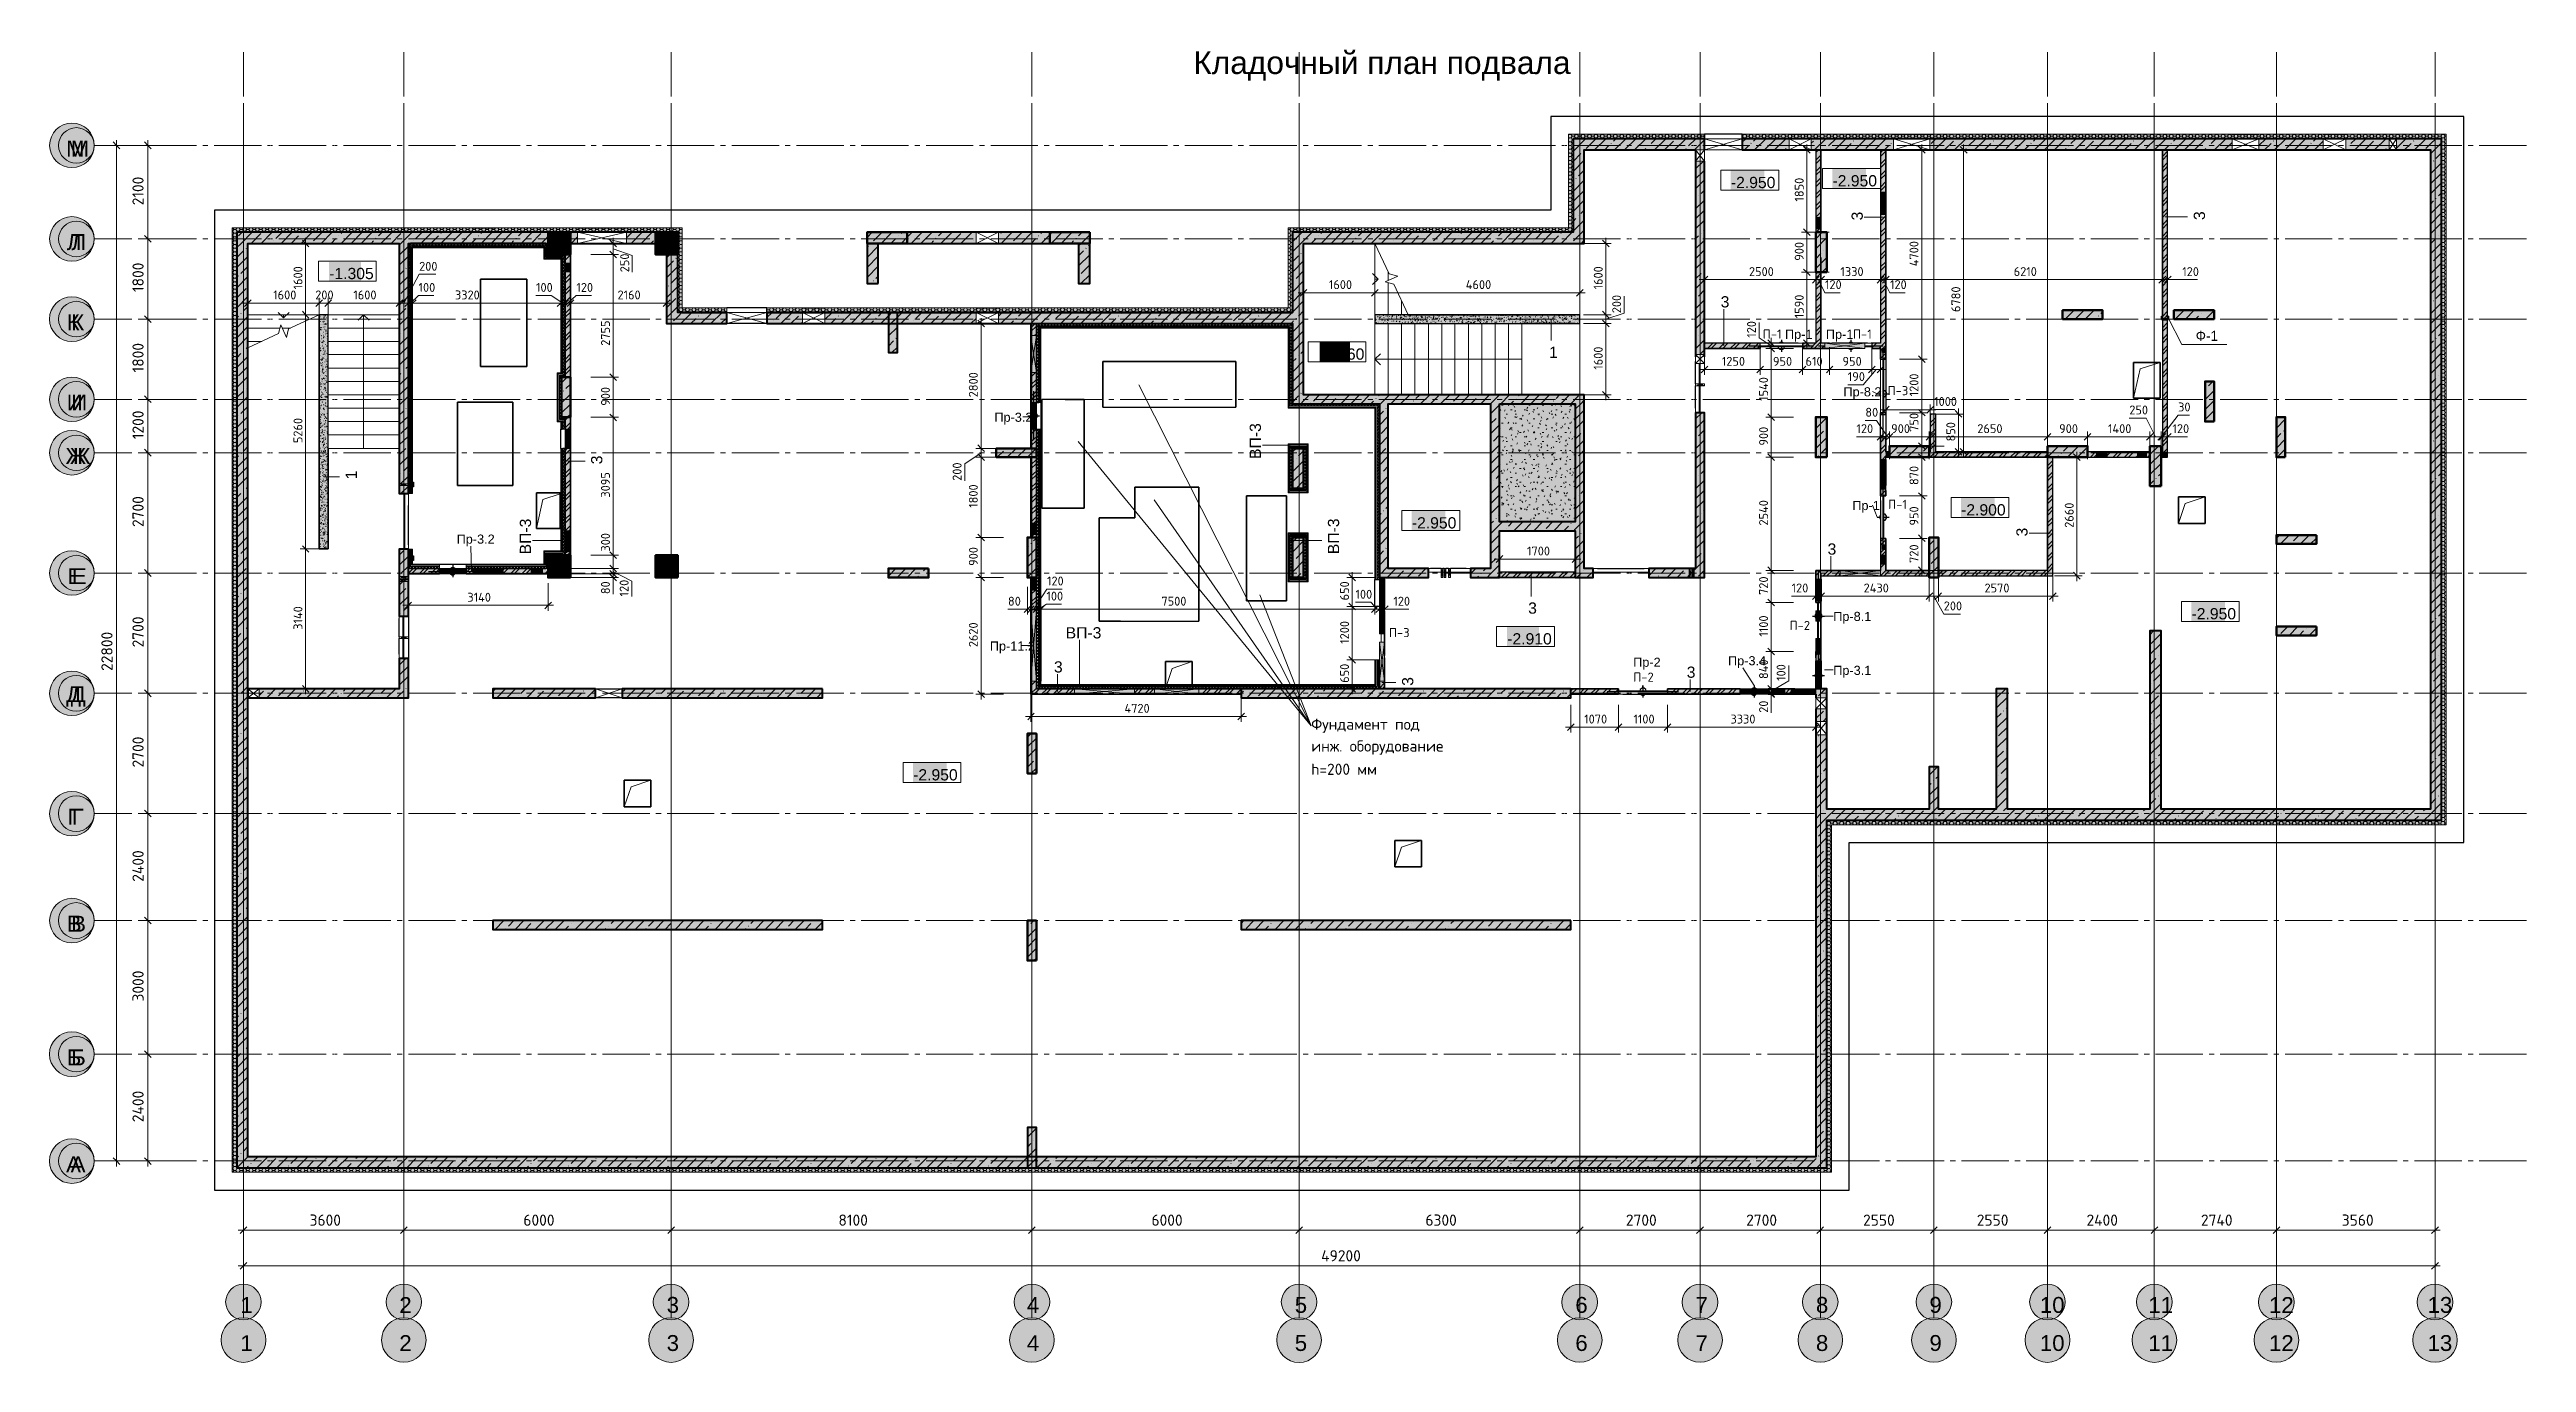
# Model space of a CAD drawing. Header units: millimetres. Extents: x -84737 to 172119, y -43083 to 59399.
# Drawn here: x -81064 to -25460, y 29461 to 58930 of the extents above; entities that cross this region are included whole.
import ezdxf

# ---------------------------------------------------------------- set-up
doc = ezdxf.new("R2010")
doc.units = ezdxf.units.MM
doc.layers.add('PDF _Геометрия', color=7, linetype='Continuous')
doc.layers.add('PDF _Текст', color=7, linetype='Continuous')
doc.layers.add('PDF _Сплошная заливка', color=7, linetype='Continuous', true_color=0xffffff)
doc.styles.add('PDF GOSTCommon', font='arial.ttf')
doc.styles.add('PDF ISOCPEUR', font='isocpeur.ttf')

msp = doc.modelspace()

# ---------------------------------------------------------------- texts
at = {"layer": 'PDF _Текст', "attachment_point": 4}
for s, insert, char_height, style in [('Кладочный план подвала', (-55388, 58562), 509.18, 'PDF GOSTCommon'), ('М', (-80691, 56705), 357, 'PDF GOSTCommon'), ('М', (-80589, 56705), 357, 'PDF GOSTCommon'), ('-2.950', (-43320, 55945), 252.4, 'PDF GOSTCommon'), ('-2.950', (-41039, 55983), 252.4, 'PDF GOSTCommon'), ('Л', (-80674, 54606), 357, 'PDF GOSTCommon'), ('Л', (-80572, 54606), 357, 'PDF GOSTCommon'), ('-1.305', (-74786, 53901), 252.4, 'PDF GOSTCommon'), ('200', (-72767, 54065), 200.5, 'PDF ISOCPEUR'), ('2500', (-42914, 53946), 200.5, 'PDF ISOCPEUR'), ('1330', (-40861, 53946), 200.5, 'PDF ISOCPEUR'), ('6210', (-36971, 53946), 200.5, 'PDF ISOCPEUR'), ('120', (-33187, 53946), 200.5, 'PDF ISOCPEUR'), ('1600', (-76043, 53422), 200.5, 'PDF ISOCPEUR'), ('200', (-75099, 53422), 200.5, 'PDF ISOCPEUR'), ('1600', (-74244, 53422), 200.5, 'PDF ISOCPEUR'), ('100', (-72780, 53591), 200.5, 'PDF ISOCPEUR'), ('3320', (-71963, 53422), 200.5, 'PDF ISOCPEUR'), ('100', (-70143, 53591), 200.5, 'PDF ISOCPEUR'), ('120', (-69237, 53591), 200.5, 'PDF ISOCPEUR'), ('2160', (-68314, 53422), 200.5, 'PDF ISOCPEUR'), ('1600', (-52344, 53654), 200.5, 'PDF ISOCPEUR'), ('4600', (-49271, 53654), 200.5, 'PDF ISOCPEUR'), ('3', (-43549, 53266), 252, 'PDF GOSTCommon'), ('120', (-41208, 53654), 200.5, 'PDF ISOCPEUR'), ('120', (-39748, 53654), 200.5, 'PDF ISOCPEUR'), ('К', (-80678, 52807), 357, 'PDF GOSTCommon'), ('К', (-80577, 52807), 357, 'PDF GOSTCommon'), ('П-1', (-42605, 52544), 205.1, 'PDF ISOCPEUR'), ('Пр-1', (-42105, 52508), 204.1, 'PDF GOSTCommon'), ('Пр-1', (-41187, 52508), 204.1, 'PDF GOSTCommon'), ('П-1', (-40581, 52544), 205.1, 'PDF ISOCPEUR'), ('Ф-1', (-32886, 52504), 227.8, ''), ('-1.160', (-52547, 52093), 252.4, 'PDF GOSTCommon'), ('1', (-47400, 52136), 252, 'PDF GOSTCommon'), ('1250', (-43523, 51932), 200.5, 'PDF ISOCPEUR'), ('950', (-42376, 51932), 200.5, 'PDF ISOCPEUR'), ('610', (-41644, 51932), 200.5, 'PDF ISOCPEUR'), ('950', (-40814, 51932), 200.5, 'PDF ISOCPEUR'), ('И', (-80678, 51008), 357, 'PDF GOSTCommon'), ('И', (-80577, 51008), 357, 'PDF GOSTCommon'), ('Пр-8.2', (-40793, 51217), 204.1, 'PDF GOSTCommon'), ('190', (-40696, 51589), 200.5, 'PDF ISOCPEUR'), ('П-3', (-39803, 51274), 205.1, 'PDF ISOCPEUR'), ('Пр-3.2', (-59853, 50646), 204.1, 'PDF GOSTCommon'), ('80', (-40302, 50789), 200.5, 'PDF ISOCPEUR'), ('1000', (-38757, 51030), 200.5, 'PDF ISOCPEUR'), ('250', (-34376, 50840), 200.5, 'PDF ISOCPEUR'), ('30', (-33280, 50907), 200.5, 'PDF ISOCPEUR'), ('120', (-40501, 50421), 200.5, 'PDF ISOCPEUR'), ('900', (-39722, 50421), 200.5, 'PDF ISOCPEUR'), ('2650', (-37788, 50421), 200.5, 'PDF ISOCPEUR'), ('900', (-35951, 50421), 200.5, 'PDF ISOCPEUR'), ('1400', (-34855, 50421), 200.5, 'PDF ISOCPEUR'), ('120', (-33407, 50421), 200.5, 'PDF ISOCPEUR'), ('Ж', (-80704, 49806), 357, 'PDF GOSTCommon'), ('Ж', (-80606, 49806), 357, 'PDF GOSTCommon'), ('-2.950', (-50482, 48305), 252.4, 'PDF GOSTCommon'), ('Пр-1', (-40594, 48665), 204.1, 'PDF GOSTCommon'), ('П-1', (-39790, 48721), 205.1, 'PDF ISOCPEUR'), ('-2.900', (-38152, 48597), 252.4, 'PDF GOSTCommon'), ('Пр-3.2', (-71925, 47911), 204.1, 'PDF GOSTCommon'), ('3', (-41149, 47717), 252, 'PDF GOSTCommon'), ('Е', (-80661, 47110), 357, 'PDF GOSTCommon'), ('Е', (-80564, 47110), 357, 'PDF GOSTCommon'), ('1700', (-47896, 47674), 200.5, 'PDF ISOCPEUR'), ('3140', (-71684, 46637), 200.5, 'PDF ISOCPEUR'), ('100', (-58685, 46662), 200.5, 'PDF ISOCPEUR'), ('120', (-58672, 47001), 200.5, 'PDF ISOCPEUR'), ('100', (-51747, 46704), 200.5, 'PDF ISOCPEUR'), ('120', (-41957, 46844), 200.5, 'PDF ISOCPEUR'), ('2430', (-40340, 46844), 200.5, 'PDF ISOCPEUR'), ('2570', (-37627, 46844), 200.5, 'PDF ISOCPEUR'), ('80', (-59548, 46548), 200.5, 'PDF ISOCPEUR'), ('7500', (-56103, 46548), 200.5, 'PDF ISOCPEUR'), ('120', (-50897, 46548), 200.5, 'PDF ISOCPEUR'), ('3', (-47870, 46392), 252, 'PDF GOSTCommon'), ('Пр-8.1', (-41022, 46176), 204.1, 'PDF GOSTCommon'), ('200', (-38541, 46442), 200.5, 'PDF ISOCPEUR'), ('-2.950', (-32979, 46265), 252.4, 'PDF GOSTCommon'), ('Пр-11.2', (-59955, 45511), 204.1, 'PDF GOSTCommon'), ('ВП-3', (-58253, 45837), 252.4, 'PDF GOSTCommon'), ('П-3', (-50998, 45843), 205.1, 'PDF ISOCPEUR'), ('-2.910', (-48340, 45702), 252.4, 'PDF GOSTCommon'), ('П-2', (-42004, 46004), 205.1, 'PDF ISOCPEUR'), ('3', (-58516, 45071), 252, 'PDF GOSTCommon'), ('Пр-2', (-45513, 45147), 204.1, 'PDF GOSTCommon'), ('3', (-44311, 44953), 252, 'PDF GOSTCommon'), ('Пр-3.4', (-43384, 45181), 204.1, 'PDF GOSTCommon'), ('Пр-3.1', (-41022, 44965), 204.1, 'PDF GOSTCommon'), ('Д', (-80691, 44409), 357, 'PDF GOSTCommon'), ('Д', (-80589, 44409), 357, 'PDF GOSTCommon'), ('П-2', (-45513, 44844), 205.1, 'PDF ISOCPEUR'), ('4720', (-56933, 44143), 200.5, 'PDF ISOCPEUR'), ('1070', (-46613, 43902), 200.5, 'PDF ISOCPEUR'), ('1100', (-45508, 43902), 200.5, 'PDF ISOCPEUR'), ('3330', (-43329, 43902), 200.5, 'PDF ISOCPEUR'), ('Фундамент под', (-52742, 43754), 251.57, 'PDF ISOCPEUR'), ('инж. оборудование', (-52742, 43263), 251.57, 'PDF ISOCPEUR'), ('h=200 мм', (-52742, 42776), 251.6, 'PDF ISOCPEUR'), ('-2.950', (-61677, 42650), 252.4, 'PDF GOSTCommon'), ('Г', (-80661, 41709), 357, 'PDF GOSTCommon'), ('Г', (-80564, 41709), 357, 'PDF GOSTCommon'), ('В', (-80678, 39309), 357, 'PDF GOSTCommon'), ('В', (-80577, 39309), 357, 'PDF GOSTCommon'), ('Б', (-80678, 36308), 357, 'PDF GOSTCommon'), ('Б', (-80577, 36308), 357, 'PDF GOSTCommon'), ('А', (-80691, 33908), 357, 'PDF GOSTCommon'), ('А', (-80589, 33908), 357, 'PDF GOSTCommon'), ('3600', (-75226, 32656), 251.7, 'PDF ISOCPEUR'), ('6000', (-70427, 32656), 251.7, 'PDF ISOCPEUR'), ('8100', (-63354, 32656), 251.7, 'PDF ISOCPEUR'), ('6000', (-56327, 32656), 251.7, 'PDF ISOCPEUR'), ('6300', (-50177, 32656), 251.7, 'PDF ISOCPEUR'), ('2700', (-45678, 32656), 251.7, 'PDF ISOCPEUR'), ('2700', (-42977, 32656), 251.7, 'PDF ISOCPEUR'), ('2550', (-40353, 32656), 251.7, 'PDF ISOCPEUR'), ('2550', (-37800, 32656), 251.7, 'PDF ISOCPEUR'), ('2400', (-35337, 32656), 251.7, 'PDF ISOCPEUR'), ('2740', (-32768, 32656), 251.7, 'PDF ISOCPEUR'), ('3560', (-29606, 32656), 251.7, 'PDF ISOCPEUR'), ('49200', (-52518, 31856), 251.7, 'PDF ISOCPEUR'), ('1', (-76780, 30750), 355, 'PDF GOSTCommon'), ('2', (-73212, 30750), 357, 'PDF GOSTCommon'), ('3', (-67210, 30750), 357, 'PDF GOSTCommon'), ('4', (-59125, 30750), 357, 'PDF GOSTCommon'), ('5', (-53110, 30750), 357, 'PDF GOSTCommon'), ('6', (-46812, 30750), 357, 'PDF GOSTCommon'), ('7', (-44112, 30750), 357, 'PDF GOSTCommon'), ('8', (-41411, 30750), 357, 'PDF GOSTCommon'), ('9', (-38863, 30750), 357, 'PDF GOSTCommon'), ('10', (-36383, 30750), 356.7, 'PDF GOSTCommon'), ('11', (-33949, 30750), 356.7, 'PDF GOSTCommon'), ('12', (-31240, 30750), 356.7, 'PDF GOSTCommon'), ('13', (-27680, 30750), 356.7, 'PDF GOSTCommon'), ('1', (-76780, 29895), 357, 'PDF GOSTCommon'), ('2', (-73212, 29895), 357, 'PDF GOSTCommon'), ('3', (-67210, 29895), 357, 'PDF GOSTCommon'), ('4', (-59125, 29895), 357, 'PDF GOSTCommon'), ('5', (-53110, 29895), 357, 'PDF GOSTCommon'), ('6', (-46812, 29895), 357, 'PDF GOSTCommon'), ('7', (-44112, 29895), 357, 'PDF GOSTCommon'), ('8', (-41411, 29895), 357, 'PDF GOSTCommon'), ('9', (-38863, 29895), 357, 'PDF GOSTCommon'), ('10', (-36383, 29895), 356.7, 'PDF GOSTCommon'), ('11', (-33949, 29895), 356.7, 'PDF GOSTCommon'), ('12', (-31240, 29895), 356.7, 'PDF GOSTCommon'), ('13', (-27680, 29895), 356.7, 'PDF GOSTCommon')]:
    msp.add_mtext(s, dxfattribs=dict(at, insert=insert, char_height=char_height, style=style))
at = {"layer": 'PDF _Текст', "attachment_point": 4, "rotation": 90}
for s, insert, char_height, style in [('2100', (-79077, 55434), 251.7, 'PDF ISOCPEUR'), ('1850', (-41786, 55518), 200.5, 'PDF ISOCPEUR'), ('3', (-40483, 55095), 252, 'PDF GOSTCommon'), ('3', (-32801, 55103), 252, 'PDF GOSTCommon'), ('900', (-41786, 54189), 200.5, 'PDF ISOCPEUR'), ('4700', (-39209, 54066), 200.5, 'PDF ISOCPEUR'), ('1800', (-79077, 53487), 251.7, 'PDF ISOCPEUR'), ('1600', (-75487, 53546), 200.5, 'PDF ISOCPEUR'), ('250', (-68152, 53931), 200.5, 'PDF ISOCPEUR'), ('1600', (-46298, 53546), 200.5, 'PDF ISOCPEUR'), ('200', (-45884, 53012), 200.5, 'PDF ISOCPEUR'), ('1590', (-41786, 52898), 200.5, 'PDF ISOCPEUR'), ('6780', (-38269, 53038), 200.5, 'PDF ISOCPEUR'), ('2755', (-68584, 52280), 200.5, 'PDF ISOCPEUR'), ('1800', (-79077, 51683), 251.7, 'PDF ISOCPEUR'), ('120', (-42857, 52462), 200.5, 'PDF ISOCPEUR'), ('1600', (-46298, 51743), 200.5, 'PDF ISOCPEUR'), ('900', (-68584, 50934), 200.5, 'PDF ISOCPEUR'), ('2800', (-60326, 51125), 200.5, 'PDF ISOCPEUR'), ('1540', (-42586, 51044), 200.5, 'PDF ISOCPEUR'), ('1200', (-39209, 51146), 200.5, 'PDF ISOCPEUR'), ('1200', (-79077, 50185), 251.7, 'PDF ISOCPEUR'), ('5260', (-75487, 50096), 200.5, 'PDF ISOCPEUR'), ('750', (-39209, 50350), 200.5, 'PDF ISOCPEUR'), ('ВП-3', (-53994, 49741), 252.4, 'PDF GOSTCommon'), ('900', (-42586, 50041), 200.5, 'PDF ISOCPEUR'), ('850', (-38383, 50134), 200.5, 'PDF ISOCPEUR'), ('3', (-68779, 49622), 252, 'PDF GOSTCommon'), ('200', (-60690, 49250), 200.5, 'PDF ISOCPEUR'), ('870', (-39209, 49156), 200.5, 'PDF ISOCPEUR'), ('1', (-74290, 49283), 252, 'PDF GOSTCommon'), ('3095', (-68584, 48873), 200.5, 'PDF ISOCPEUR'), ('1800', (-60326, 48644), 200.5, 'PDF ISOCPEUR'), ('2700', (-79077, 48213), 251.7, 'PDF ISOCPEUR'), ('ВП-3', (-70379, 47599), 252.4, 'PDF GOSTCommon'), ('ВП-3', (-52238, 47603), 252.4, 'PDF GOSTCommon'), ('2540', (-42586, 48246), 200.5, 'PDF ISOCPEUR'), ('950', (-39209, 48246), 200.5, 'PDF ISOCPEUR'), ('2660', (-35725, 48196), 200.5, 'PDF ISOCPEUR'), ('300', (-68584, 47662), 200.5, 'PDF ISOCPEUR'), ('3', (-36784, 48001), 252, 'PDF GOSTCommon'), ('900', (-60326, 47341), 200.5, 'PDF ISOCPEUR'), ('720', (-39209, 47408), 200.5, 'PDF ISOCPEUR'), ('80', (-68584, 46706), 200.5, 'PDF ISOCPEUR'), ('120', (-68165, 46655), 200.5, 'PDF ISOCPEUR'), ('650', (-51992, 46566), 200.5, 'PDF ISOCPEUR'), ('720', (-42586, 46689), 200.5, 'PDF ISOCPEUR'), ('2700', (-79077, 45512), 251.7, 'PDF ISOCPEUR'), ('3140', (-75487, 45906), 200.5, 'PDF ISOCPEUR'), ('1100', (-42586, 45753), 200.5, 'PDF ISOCPEUR'), ('22800', (-79775, 44983), 251.7, 'PDF ISOCPEUR'), ('2620', (-60326, 45516), 200.5, 'PDF ISOCPEUR'), ('1200', (-51992, 45592), 200.5, 'PDF ISOCPEUR'), ('650', (-51992, 44716), 200.5, 'PDF ISOCPEUR'), ('840', (-42586, 44801), 200.5, 'PDF ISOCPEUR'), ('100', (-42193, 44759), 200.5, 'PDF ISOCPEUR'), ('3', (-50574, 44649), 252, 'PDF GOSTCommon'), ('20', (-42586, 44043), 200.5, 'PDF ISOCPEUR'), ('2700', (-79077, 42816), 251.7, 'PDF ISOCPEUR'), ('2400', (-79077, 40251), 251.7, 'PDF ISOCPEUR'), ('3000', (-79077, 37563), 251.7, 'PDF ISOCPEUR'), ('2400', (-79077, 34854), 251.7, 'PDF ISOCPEUR')]:
    msp.add_mtext(s, dxfattribs=dict(at, insert=insert, char_height=char_height, style=style))

# ---------------------------------------------------------------- hatches: boundary and pattern name
at = {"layer": 'PDF _Сплошная заливка', "transparency": 33554559}
for points in [[(-80463, 57271), (-80530, 57279), (-80594, 57279), (-80628, 57275), (-80657, 57271), (-80691, 57266), (-80708, 57258), (-80721, 57254), (-80729, 57250), (-80742, 57245), (-80759, 57237), (-80772, 57233), (-80780, 57228), (-80793, 57224), (-80801, 57220), (-80814, 57216), (-80827, 57203), (-80835, 57199), (-80848, 57186), (-80856, 57182), (-80869, 57169), (-80877, 57165), (-80890, 57152), (-80898, 57148), (-80907, 57140), (-80915, 57135), (-80920, 57127), (-80928, 57118), (-80932, 57110), (-80945, 57097), (-80949, 57089), (-80962, 57076), (-80966, 57068), (-80979, 57055), (-80983, 57046), (-80996, 57034), (-81000, 57021), (-81004, 57013), (-81009, 57000), (-81013, 56991), (-81017, 56979), (-81025, 56962), (-81030, 56949), (-81034, 56941), (-81038, 56928), (-81047, 56911), (-81051, 56877), (-81055, 56847), (-81059, 56814), (-81064, 56784), (-81059, 56780), (-81059, 56750), (-81055, 56750), (-81055, 56716), (-81051, 56716), (-81051, 56682), (-81047, 56682), (-81047, 56649), (-81042, 56649), (-81042, 56640), (-81038, 56640), (-81038, 56632), (-81034, 56632), (-81034, 56619), (-81030, 56619), (-81030, 56610), (-81025, 56610), (-81025, 56602), (-81021, 56602), (-81021, 56589), (-81017, 56589), (-81017, 56581), (-81013, 56581), (-81013, 56572), (-81009, 56572), (-81009, 56560), (-81004, 56560), (-81004, 56551), (-81000, 56551), (-81000, 56543), (-80996, 56543), (-80996, 56530), (-80992, 56530), (-80979, 56517), (-80979, 56509), (-80975, 56509), (-80966, 56500), (-80966, 56492), (-80962, 56492), (-80954, 56483), (-80954, 56475), (-80949, 56475), (-80941, 56467), (-80941, 56458), (-80937, 56458), (-80928, 56450), (-80928, 56441), (-80924, 56441), (-80915, 56433), (-80915, 56424), (-80907, 56424), (-80898, 56416), (-80890, 56412), (-80882, 56403), (-80873, 56399), (-80865, 56390), (-80856, 56386), (-80848, 56378), (-80839, 56373), (-80831, 56365), (-80822, 56361), (-80814, 56352), (-80801, 56348), (-80793, 56344), (-80780, 56340), (-80772, 56335), (-80759, 56331), (-80742, 56323), (-80729, 56318), (-80721, 56314), (-80708, 56310), (-80691, 56301), (-80657, 56297), (-80628, 56293), (-80594, 56289), (-80530, 56285), (-80530, 56289), (-80463, 56297), (-80433, 56301), (-80420, 56306), (-80412, 56310), (-80399, 56314), (-80391, 56318), (-80378, 56323), (-80361, 56331), (-80348, 56335), (-80340, 56340), (-80327, 56344), (-80302, 56356), (-80293, 56365), (-80285, 56369), (-80276, 56378), (-80268, 56382), (-80259, 56390), (-80251, 56395), (-80242, 56403), (-80234, 56407), (-80226, 56416), (-80217, 56420), (-80196, 56441), (-80192, 56450), (-80183, 56458), (-80179, 56467), (-80170, 56475), (-80166, 56483), (-80158, 56492), (-80154, 56500), (-80145, 56509), (-80141, 56517), (-80132, 56526), (-80120, 56551), (-80115, 56564), (-80107, 56581), (-80103, 56594), (-80094, 56610), (-80090, 56623), (-80082, 56640), (-80077, 56653), (-80073, 56682), (-80065, 56750), (-80060, 56814), (-80065, 56814), (-80065, 56843), (-80069, 56843), (-80069, 56877), (-80073, 56877), (-80073, 56907), (-80077, 56907), (-80077, 56919), (-80082, 56919), (-80082, 56928), (-80086, 56928), (-80086, 56941), (-80090, 56941), (-80090, 56949), (-80094, 56949), (-80094, 56962), (-80099, 56962), (-80099, 56970), (-80103, 56970), (-80103, 56979), (-80107, 56979), (-80107, 56991), (-80111, 56991), (-80111, 57000), (-80115, 57000), (-80115, 57013), (-80120, 57013), (-80120, 57021), (-80124, 57021), (-80124, 57029), (-80128, 57029), (-80128, 57038), (-80137, 57046), (-80141, 57046), (-80141, 57055), (-80154, 57068), (-80158, 57068), (-80158, 57076), (-80170, 57089), (-80175, 57089), (-80175, 57097), (-80187, 57110), (-80192, 57110), (-80192, 57118), (-80221, 57148), (-80230, 57152), (-80242, 57165), (-80251, 57169), (-80264, 57182), (-80272, 57186), (-80285, 57199), (-80293, 57203), (-80302, 57211), (-80327, 57224), (-80340, 57228), (-80348, 57233), (-80361, 57237), (-80378, 57245), (-80391, 57250), (-80399, 57254), (-80412, 57258), (-80420, 57262), (-80433, 57266)], [(-80357, 57169), (-80424, 57178), (-80496, 57178), (-80564, 57169), (-80573, 57165), (-80585, 57161), (-80594, 57156), (-80606, 57152), (-80615, 57148), (-80628, 57144), (-80636, 57140), (-80661, 57131), (-80670, 57123), (-80678, 57118), (-80687, 57110), (-80695, 57106), (-80704, 57097), (-80712, 57093), (-80721, 57084), (-80729, 57080), (-80738, 57072), (-80746, 57068), (-80750, 57059), (-80759, 57051), (-80763, 57042), (-80772, 57034), (-80776, 57025), (-80784, 57017), (-80788, 57008), (-80797, 57000), (-80801, 56991), (-80810, 56983), (-80818, 56958), (-80822, 56949), (-80827, 56936), (-80831, 56928), (-80835, 56915), (-80839, 56907), (-80843, 56894), (-80848, 56886), (-80860, 56784), (-80856, 56780), (-80856, 56746), (-80852, 56746), (-80852, 56712), (-80848, 56712), (-80848, 56674), (-80843, 56674), (-80843, 56665), (-80839, 56665), (-80839, 56657), (-80835, 56657), (-80835, 56644), (-80831, 56644), (-80831, 56636), (-80827, 56636), (-80827, 56623), (-80822, 56623), (-80822, 56615), (-80818, 56615), (-80818, 56602), (-80814, 56602), (-80814, 56594), (-80810, 56594), (-80810, 56581), (-80805, 56581), (-80797, 56572), (-80797, 56564), (-80793, 56564), (-80784, 56555), (-80784, 56547), (-80780, 56547), (-80772, 56538), (-80772, 56530), (-80767, 56530), (-80759, 56522), (-80759, 56513), (-80755, 56513), (-80746, 56505), (-80746, 56496), (-80738, 56496), (-80729, 56488), (-80721, 56483), (-80712, 56475), (-80704, 56471), (-80695, 56462), (-80687, 56458), (-80678, 56450), (-80670, 56445), (-80661, 56437), (-80636, 56428), (-80628, 56424), (-80615, 56420), (-80606, 56416), (-80594, 56412), (-80585, 56407), (-80573, 56403), (-80564, 56399), (-80488, 56386), (-80433, 56382), (-80433, 56386), (-80357, 56399), (-80344, 56403), (-80336, 56407), (-80323, 56412), (-80314, 56416), (-80302, 56420), (-80293, 56424), (-80281, 56428), (-80255, 56441), (-80247, 56450), (-80238, 56454), (-80230, 56462), (-80221, 56467), (-80213, 56475), (-80204, 56479), (-80196, 56488), (-80187, 56492), (-80170, 56509), (-80166, 56517), (-80158, 56526), (-80154, 56534), (-80145, 56543), (-80141, 56551), (-80132, 56560), (-80128, 56568), (-80120, 56577), (-80107, 56602), (-80103, 56615), (-80099, 56623), (-80094, 56636), (-80090, 56644), (-80086, 56657), (-80082, 56665), (-80077, 56678), (-80065, 56754), (-80060, 56805), (-80065, 56805), (-80065, 56831), (-80069, 56831), (-80069, 56856), (-80073, 56856), (-80073, 56881), (-80077, 56881), (-80077, 56894), (-80082, 56894), (-80082, 56907), (-80086, 56907), (-80086, 56915), (-80090, 56915), (-80090, 56928), (-80094, 56928), (-80094, 56936), (-80099, 56936), (-80099, 56949), (-80103, 56949), (-80103, 56958), (-80107, 56958), (-80107, 56970), (-80111, 56970), (-80111, 56979), (-80115, 56979), (-80115, 56987), (-80124, 56996), (-80128, 56996), (-80128, 57004), (-80137, 57013), (-80141, 57013), (-80141, 57021), (-80149, 57029), (-80154, 57029), (-80154, 57038), (-80162, 57046), (-80166, 57046), (-80166, 57055), (-80187, 57076), (-80196, 57080), (-80204, 57089), (-80213, 57093), (-80221, 57101), (-80230, 57106), (-80238, 57114), (-80247, 57118), (-80255, 57127), (-80281, 57140), (-80293, 57144), (-80302, 57148), (-80314, 57152), (-80323, 57156), (-80336, 57161), (-80344, 57165)], [(-80463, 55171), (-80530, 55180), (-80594, 55180), (-80628, 55176), (-80657, 55171), (-80691, 55167), (-80708, 55159), (-80721, 55154), (-80729, 55150), (-80742, 55146), (-80759, 55138), (-80772, 55133), (-80780, 55129), (-80793, 55125), (-80801, 55121), (-80814, 55116), (-80827, 55104), (-80835, 55099), (-80848, 55087), (-80856, 55082), (-80869, 55070), (-80877, 55066), (-80890, 55053), (-80898, 55049), (-80907, 55040), (-80915, 55036), (-80920, 55027), (-80928, 55019), (-80932, 55011), (-80945, 54998), (-80949, 54989), (-80962, 54977), (-80966, 54968), (-80979, 54956), (-80983, 54947), (-80996, 54934), (-81000, 54922), (-81004, 54913), (-81009, 54900), (-81013, 54892), (-81017, 54879), (-81025, 54862), (-81030, 54850), (-81034, 54841), (-81038, 54829), (-81047, 54812), (-81051, 54778), (-81055, 54748), (-81059, 54714), (-81064, 54685), (-81059, 54680), (-81059, 54651), (-81055, 54651), (-81055, 54617), (-81051, 54617), (-81051, 54583), (-81047, 54583), (-81047, 54549), (-81042, 54549), (-81042, 54541), (-81038, 54541), (-81038, 54532), (-81034, 54532), (-81034, 54520), (-81030, 54520), (-81030, 54511), (-81025, 54511), (-81025, 54503), (-81021, 54503), (-81021, 54490), (-81017, 54490), (-81017, 54481), (-81013, 54481), (-81013, 54473), (-81009, 54473), (-81009, 54460), (-81004, 54460), (-81004, 54452), (-81000, 54452), (-81000, 54443), (-80996, 54443), (-80996, 54431), (-80992, 54431), (-80979, 54418), (-80979, 54410), (-80975, 54410), (-80966, 54401), (-80966, 54393), (-80962, 54393), (-80954, 54384), (-80954, 54376), (-80949, 54376), (-80941, 54367), (-80941, 54359), (-80937, 54359), (-80928, 54350), (-80928, 54342), (-80924, 54342), (-80915, 54333), (-80915, 54325), (-80907, 54325), (-80898, 54316), (-80890, 54312), (-80882, 54304), (-80873, 54299), (-80865, 54291), (-80856, 54287), (-80848, 54278), (-80839, 54274), (-80831, 54266), (-80822, 54261), (-80814, 54253), (-80801, 54249), (-80793, 54244), (-80780, 54240), (-80772, 54236), (-80759, 54232), (-80742, 54223), (-80729, 54219), (-80721, 54215), (-80708, 54211), (-80691, 54202), (-80657, 54198), (-80628, 54194), (-80594, 54189), (-80530, 54185), (-80530, 54189), (-80463, 54198), (-80433, 54202), (-80420, 54206), (-80412, 54211), (-80399, 54215), (-80391, 54219), (-80378, 54223), (-80361, 54232), (-80348, 54236), (-80340, 54240), (-80327, 54244), (-80302, 54257), (-80293, 54266), (-80285, 54270), (-80276, 54278), (-80268, 54283), (-80259, 54291), (-80251, 54295), (-80242, 54304), (-80234, 54308), (-80226, 54316), (-80217, 54321), (-80196, 54342), (-80192, 54350), (-80183, 54359), (-80179, 54367), (-80170, 54376), (-80166, 54384), (-80158, 54393), (-80154, 54401), (-80145, 54410), (-80141, 54418), (-80132, 54426), (-80120, 54452), (-80115, 54465), (-80107, 54481), (-80103, 54494), (-80094, 54511), (-80090, 54524), (-80082, 54541), (-80077, 54553), (-80073, 54583), (-80065, 54651), (-80060, 54714), (-80065, 54714), (-80065, 54744), (-80069, 54744), (-80069, 54778), (-80073, 54778), (-80073, 54807), (-80077, 54807), (-80077, 54820), (-80082, 54820), (-80082, 54829), (-80086, 54829), (-80086, 54841), (-80090, 54841), (-80090, 54850), (-80094, 54850), (-80094, 54862), (-80099, 54862), (-80099, 54871), (-80103, 54871), (-80103, 54879), (-80107, 54879), (-80107, 54892), (-80111, 54892), (-80111, 54900), (-80115, 54900), (-80115, 54913), (-80120, 54913), (-80120, 54922), (-80124, 54922), (-80124, 54930), (-80128, 54930), (-80128, 54939), (-80137, 54947), (-80141, 54947), (-80141, 54956), (-80154, 54968), (-80158, 54968), (-80158, 54977), (-80170, 54989), (-80175, 54989), (-80175, 54998), (-80187, 55011), (-80192, 55011), (-80192, 55019), (-80221, 55049), (-80230, 55053), (-80242, 55066), (-80251, 55070), (-80264, 55082), (-80272, 55087), (-80285, 55099), (-80293, 55104), (-80302, 55112), (-80327, 55125), (-80340, 55129), (-80348, 55133), (-80361, 55138), (-80378, 55146), (-80391, 55150), (-80399, 55154), (-80412, 55159), (-80420, 55163), (-80433, 55167)], [(-80357, 55070), (-80424, 55078), (-80496, 55078), (-80564, 55070), (-80573, 55066), (-80585, 55061), (-80594, 55057), (-80606, 55053), (-80615, 55049), (-80628, 55044), (-80636, 55040), (-80661, 55032), (-80670, 55023), (-80678, 55019), (-80687, 55011), (-80695, 55006), (-80704, 54998), (-80712, 54994), (-80721, 54985), (-80729, 54981), (-80738, 54972), (-80746, 54968), (-80750, 54960), (-80759, 54951), (-80763, 54943), (-80772, 54934), (-80776, 54926), (-80784, 54917), (-80788, 54909), (-80797, 54900), (-80801, 54892), (-80810, 54884), (-80818, 54858), (-80822, 54850), (-80827, 54837), (-80831, 54829), (-80835, 54816), (-80839, 54807), (-80843, 54795), (-80848, 54786), (-80860, 54685), (-80856, 54680), (-80856, 54647), (-80852, 54647), (-80852, 54613), (-80848, 54613), (-80848, 54575), (-80843, 54575), (-80843, 54566), (-80839, 54566), (-80839, 54558), (-80835, 54558), (-80835, 54545), (-80831, 54545), (-80831, 54536), (-80827, 54536), (-80827, 54524), (-80822, 54524), (-80822, 54515), (-80818, 54515), (-80818, 54503), (-80814, 54503), (-80814, 54494), (-80810, 54494), (-80810, 54481), (-80805, 54481), (-80797, 54473), (-80797, 54465), (-80793, 54465), (-80784, 54456), (-80784, 54448), (-80780, 54448), (-80772, 54439), (-80772, 54431), (-80767, 54431), (-80759, 54422), (-80759, 54414), (-80755, 54414), (-80746, 54405), (-80746, 54397), (-80738, 54397), (-80729, 54388), (-80721, 54384), (-80712, 54376), (-80704, 54371), (-80695, 54363), (-80687, 54359), (-80678, 54350), (-80670, 54346), (-80661, 54338), (-80636, 54329), (-80628, 54325), (-80615, 54321), (-80606, 54316), (-80594, 54312), (-80585, 54308), (-80573, 54304), (-80564, 54299), (-80488, 54287), (-80433, 54283), (-80433, 54287), (-80357, 54299), (-80344, 54304), (-80336, 54308), (-80323, 54312), (-80314, 54316), (-80302, 54321), (-80293, 54325), (-80281, 54329), (-80255, 54342), (-80247, 54350), (-80238, 54354), (-80230, 54363), (-80221, 54367), (-80213, 54376), (-80204, 54380), (-80196, 54388), (-80187, 54393), (-80170, 54410), (-80166, 54418), (-80158, 54426), (-80154, 54435), (-80145, 54443), (-80141, 54452), (-80132, 54460), (-80128, 54469), (-80120, 54477), (-80107, 54503), (-80103, 54515), (-80099, 54524), (-80094, 54536), (-80090, 54545), (-80086, 54558), (-80082, 54566), (-80077, 54579), (-80065, 54655), (-80060, 54706), (-80065, 54706), (-80065, 54731), (-80069, 54731), (-80069, 54757), (-80073, 54757), (-80073, 54782), (-80077, 54782), (-80077, 54795), (-80082, 54795), (-80082, 54807), (-80086, 54807), (-80086, 54816), (-80090, 54816), (-80090, 54829), (-80094, 54829), (-80094, 54837), (-80099, 54837), (-80099, 54850), (-80103, 54850), (-80103, 54858), (-80107, 54858), (-80107, 54871), (-80111, 54871), (-80111, 54879), (-80115, 54879), (-80115, 54888), (-80124, 54896), (-80128, 54896), (-80128, 54905), (-80137, 54913), (-80141, 54913), (-80141, 54922), (-80149, 54930), (-80154, 54930), (-80154, 54939), (-80162, 54947), (-80166, 54947), (-80166, 54956), (-80187, 54977), (-80196, 54981), (-80204, 54989), (-80213, 54994), (-80221, 55002), (-80230, 55006), (-80238, 55015), (-80247, 55019), (-80255, 55027), (-80281, 55040), (-80293, 55044), (-80302, 55049), (-80314, 55053), (-80323, 55057), (-80336, 55061), (-80344, 55066)], [(-80463, 53373), (-80530, 53381), (-80594, 53381), (-80628, 53377), (-80657, 53373), (-80691, 53368), (-80708, 53360), (-80721, 53356), (-80729, 53351), (-80742, 53347), (-80759, 53339), (-80772, 53334), (-80780, 53330), (-80793, 53326), (-80801, 53322), (-80814, 53318), (-80827, 53305), (-80835, 53301), (-80848, 53288), (-80856, 53284), (-80869, 53271), (-80877, 53267), (-80890, 53254), (-80898, 53250), (-80907, 53241), (-80915, 53237), (-80920, 53229), (-80928, 53220), (-80932, 53212), (-80945, 53199), (-80949, 53191), (-80962, 53178), (-80966, 53169), (-80979, 53157), (-80983, 53148), (-80996, 53136), (-81000, 53123), (-81004, 53114), (-81009, 53102), (-81013, 53093), (-81017, 53080), (-81025, 53064), (-81030, 53051), (-81034, 53042), (-81038, 53030), (-81047, 53013), (-81051, 52979), (-81055, 52949), (-81059, 52915), (-81064, 52886), (-81059, 52882), (-81059, 52852), (-81055, 52852), (-81055, 52818), (-81051, 52818), (-81051, 52784), (-81047, 52784), (-81047, 52750), (-81042, 52750), (-81042, 52742), (-81038, 52742), (-81038, 52733), (-81034, 52733), (-81034, 52721), (-81030, 52721), (-81030, 52712), (-81025, 52712), (-81025, 52704), (-81021, 52704), (-81021, 52691), (-81017, 52691), (-81017, 52683), (-81013, 52683), (-81013, 52674), (-81009, 52674), (-81009, 52661), (-81004, 52661), (-81004, 52653), (-81000, 52653), (-81000, 52645), (-80996, 52645), (-80996, 52632), (-80992, 52632), (-80979, 52619), (-80979, 52611), (-80975, 52611), (-80966, 52602), (-80966, 52594), (-80962, 52594), (-80954, 52585), (-80954, 52577), (-80949, 52577), (-80941, 52568), (-80941, 52560), (-80937, 52560), (-80928, 52551), (-80928, 52543), (-80924, 52543), (-80915, 52534), (-80915, 52526), (-80907, 52526), (-80898, 52518), (-80890, 52513), (-80877, 52501), (-80869, 52496), (-80856, 52484), (-80848, 52479), (-80835, 52467), (-80827, 52463), (-80814, 52450), (-80801, 52446), (-80793, 52441), (-80780, 52437), (-80772, 52433), (-80759, 52429), (-80742, 52420), (-80729, 52416), (-80721, 52412), (-80708, 52408), (-80691, 52399), (-80657, 52395), (-80628, 52391), (-80594, 52386), (-80530, 52382), (-80530, 52386), (-80463, 52395), (-80433, 52399), (-80420, 52403), (-80412, 52408), (-80399, 52412), (-80391, 52416), (-80378, 52420), (-80361, 52429), (-80348, 52433), (-80340, 52437), (-80327, 52441), (-80302, 52454), (-80293, 52463), (-80285, 52467), (-80272, 52479), (-80264, 52484), (-80251, 52496), (-80242, 52501), (-80230, 52513), (-80221, 52518), (-80196, 52543), (-80192, 52551), (-80183, 52560), (-80179, 52568), (-80170, 52577), (-80166, 52585), (-80158, 52594), (-80154, 52602), (-80145, 52611), (-80141, 52619), (-80132, 52628), (-80120, 52653), (-80115, 52666), (-80107, 52683), (-80103, 52695), (-80094, 52712), (-80090, 52725), (-80082, 52742), (-80077, 52755), (-80073, 52784), (-80065, 52852), (-80060, 52915), (-80065, 52915), (-80065, 52945), (-80069, 52945), (-80069, 52979), (-80073, 52979), (-80073, 53009), (-80077, 53009), (-80077, 53021), (-80082, 53021), (-80082, 53030), (-80086, 53030), (-80086, 53042), (-80090, 53042), (-80090, 53051), (-80094, 53051), (-80094, 53064), (-80099, 53064), (-80099, 53072), (-80103, 53072), (-80103, 53080), (-80107, 53080), (-80107, 53093), (-80111, 53093), (-80111, 53102), (-80115, 53102), (-80115, 53114), (-80120, 53114), (-80120, 53123), (-80124, 53123), (-80124, 53131), (-80128, 53131), (-80128, 53140), (-80137, 53148), (-80141, 53148), (-80141, 53157), (-80154, 53169), (-80158, 53169), (-80158, 53178), (-80170, 53191), (-80175, 53191), (-80175, 53199), (-80187, 53212), (-80192, 53212), (-80192, 53220), (-80221, 53250), (-80230, 53254), (-80242, 53267), (-80251, 53271), (-80264, 53284), (-80272, 53288), (-80285, 53301), (-80293, 53305), (-80302, 53313), (-80327, 53326), (-80340, 53330), (-80348, 53334), (-80361, 53339), (-80378, 53347), (-80391, 53351), (-80399, 53356), (-80412, 53360), (-80420, 53364), (-80433, 53368)], [(-80357, 53271), (-80424, 53279), (-80496, 53279), (-80564, 53271), (-80590, 53258), (-80602, 53254), (-80619, 53246), (-80632, 53241), (-80649, 53233), (-80661, 53229), (-80670, 53220), (-80678, 53216), (-80687, 53207), (-80695, 53203), (-80704, 53195), (-80712, 53191), (-80721, 53182), (-80729, 53178), (-80738, 53169), (-80746, 53165), (-80750, 53157), (-80759, 53148), (-80763, 53140), (-80776, 53127), (-80780, 53119), (-80793, 53106), (-80797, 53097), (-80810, 53085), (-80818, 53059), (-80822, 53051), (-80827, 53038), (-80831, 53030), (-80835, 53017), (-80839, 53009), (-80843, 52996), (-80848, 52987), (-80860, 52886), (-80856, 52882), (-80856, 52848), (-80852, 52848), (-80852, 52814), (-80848, 52814), (-80848, 52776), (-80843, 52776), (-80843, 52767), (-80839, 52767), (-80839, 52755), (-80835, 52755), (-80835, 52746), (-80831, 52746), (-80831, 52733), (-80827, 52733), (-80827, 52725), (-80822, 52725), (-80822, 52712), (-80818, 52712), (-80818, 52704), (-80814, 52704), (-80814, 52691), (-80810, 52691), (-80810, 52678), (-80805, 52678), (-80793, 52666), (-80793, 52657), (-80788, 52657), (-80776, 52645), (-80776, 52636), (-80772, 52636), (-80759, 52623), (-80759, 52615), (-80755, 52615), (-80746, 52606), (-80746, 52598), (-80738, 52598), (-80729, 52590), (-80721, 52585), (-80712, 52577), (-80704, 52573), (-80695, 52564), (-80687, 52560), (-80678, 52551), (-80670, 52547), (-80661, 52539), (-80649, 52534), (-80632, 52526), (-80619, 52522), (-80602, 52513), (-80590, 52509), (-80564, 52496), (-80496, 52488), (-80424, 52484), (-80424, 52488), (-80357, 52496), (-80344, 52501), (-80310, 52518), (-80297, 52522), (-80255, 52543), (-80247, 52551), (-80238, 52556), (-80230, 52564), (-80221, 52568), (-80213, 52577), (-80204, 52581), (-80196, 52590), (-80187, 52594), (-80166, 52615), (-80162, 52623), (-80149, 52636), (-80145, 52645), (-80132, 52657), (-80128, 52666), (-80120, 52674), (-80111, 52691), (-80107, 52704), (-80103, 52712), (-80099, 52725), (-80094, 52733), (-80090, 52746), (-80086, 52755), (-80077, 52780), (-80065, 52856), (-80060, 52907), (-80065, 52907), (-80065, 52932), (-80069, 52932), (-80069, 52958), (-80073, 52958), (-80073, 52983), (-80077, 52983), (-80077, 52996), (-80082, 52996), (-80082, 53009), (-80086, 53009), (-80086, 53017), (-80090, 53017), (-80090, 53030), (-80094, 53030), (-80094, 53038), (-80099, 53038), (-80099, 53051), (-80103, 53051), (-80103, 53059), (-80107, 53059), (-80107, 53072), (-80111, 53072), (-80111, 53080), (-80115, 53080), (-80115, 53089), (-80124, 53097), (-80128, 53097), (-80128, 53106), (-80141, 53119), (-80145, 53119), (-80145, 53127), (-80158, 53140), (-80162, 53140), (-80162, 53148), (-80187, 53174), (-80196, 53178), (-80204, 53186), (-80213, 53191), (-80221, 53199), (-80230, 53203), (-80238, 53212), (-80247, 53216), (-80255, 53224), (-80297, 53246), (-80310, 53250), (-80344, 53267)], [(-80463, 51569), (-80530, 51578), (-80594, 51578), (-80628, 51574), (-80657, 51569), (-80691, 51565), (-80700, 51561), (-80712, 51557), (-80721, 51553), (-80746, 51544), (-80755, 51540), (-80780, 51531), (-80788, 51527), (-80814, 51519), (-80827, 51506), (-80835, 51502), (-80848, 51489), (-80856, 51485), (-80869, 51472), (-80877, 51468), (-80890, 51455), (-80898, 51451), (-80907, 51442), (-80915, 51438), (-80920, 51430), (-80928, 51421), (-80932, 51413), (-80941, 51404), (-80945, 51396), (-80954, 51387), (-80958, 51379), (-80966, 51371), (-80970, 51362), (-80979, 51354), (-80983, 51345), (-80996, 51332), (-81000, 51320), (-81009, 51303), (-81013, 51290), (-81021, 51273), (-81025, 51260), (-81034, 51244), (-81038, 51231), (-81047, 51214), (-81059, 51112), (-81064, 51083), (-81059, 51078), (-81059, 51049), (-81055, 51049), (-81055, 51015), (-81051, 51015), (-81051, 50985), (-81047, 50985), (-81047, 50951), (-81042, 50951), (-81042, 50943), (-81038, 50943), (-81038, 50935), (-81034, 50935), (-81034, 50922), (-81030, 50922), (-81030, 50913), (-81025, 50913), (-81025, 50901), (-81021, 50901), (-81021, 50892), (-81017, 50892), (-81017, 50884), (-81013, 50884), (-81013, 50871), (-81009, 50871), (-81009, 50863), (-81004, 50863), (-81004, 50850), (-81000, 50850), (-81000, 50841), (-80996, 50841), (-80996, 50829), (-80992, 50829), (-80979, 50816), (-80979, 50808), (-80975, 50808), (-80962, 50795), (-80962, 50786), (-80958, 50786), (-80945, 50774), (-80945, 50765), (-80941, 50765), (-80928, 50753), (-80928, 50744), (-80924, 50744), (-80915, 50736), (-80915, 50727), (-80907, 50727), (-80898, 50719), (-80890, 50714), (-80877, 50702), (-80869, 50698), (-80856, 50685), (-80848, 50681), (-80835, 50668), (-80827, 50664), (-80814, 50651), (-80801, 50647), (-80793, 50643), (-80780, 50638), (-80772, 50634), (-80759, 50630), (-80742, 50621), (-80729, 50617), (-80721, 50613), (-80708, 50609), (-80691, 50600), (-80657, 50596), (-80628, 50592), (-80594, 50587), (-80530, 50583), (-80530, 50587), (-80463, 50596), (-80433, 50600), (-80420, 50604), (-80412, 50609), (-80399, 50613), (-80391, 50617), (-80378, 50621), (-80361, 50630), (-80348, 50634), (-80340, 50638), (-80327, 50643), (-80302, 50655), (-80293, 50664), (-80285, 50668), (-80272, 50681), (-80264, 50685), (-80251, 50698), (-80242, 50702), (-80230, 50714), (-80221, 50719), (-80196, 50744), (-80192, 50753), (-80179, 50765), (-80175, 50774), (-80162, 50786), (-80158, 50795), (-80145, 50808), (-80141, 50816), (-80132, 50825), (-80120, 50850), (-80115, 50863), (-80111, 50871), (-80107, 50884), (-80099, 50901), (-80094, 50913), (-80090, 50922), (-80086, 50935), (-80082, 50943), (-80077, 50956), (-80073, 50985), (-80069, 51019), (-80065, 51049), (-80060, 51112), (-80065, 51112), (-80065, 51146), (-80069, 51146), (-80069, 51180), (-80073, 51180), (-80073, 51210), (-80077, 51210), (-80077, 51222), (-80082, 51222), (-80082, 51231), (-80086, 51231), (-80086, 51239), (-80090, 51239), (-80090, 51252), (-80094, 51252), (-80094, 51260), (-80099, 51260), (-80099, 51269), (-80103, 51269), (-80103, 51282), (-80107, 51282), (-80107, 51290), (-80111, 51290), (-80111, 51299), (-80115, 51299), (-80115, 51311), (-80120, 51311), (-80120, 51320), (-80124, 51320), (-80124, 51328), (-80128, 51328), (-80128, 51337), (-80137, 51345), (-80141, 51345), (-80141, 51354), (-80149, 51362), (-80154, 51362), (-80154, 51371), (-80162, 51379), (-80166, 51379), (-80166, 51387), (-80175, 51396), (-80179, 51396), (-80179, 51404), (-80187, 51413), (-80192, 51413), (-80192, 51421), (-80221, 51451), (-80230, 51455), (-80242, 51468), (-80251, 51472), (-80264, 51485), (-80272, 51489), (-80285, 51502), (-80293, 51506), (-80302, 51514), (-80319, 51523), (-80331, 51527), (-80340, 51531), (-80365, 51540), (-80374, 51544), (-80399, 51553), (-80408, 51557), (-80433, 51565)], [(-80357, 51472), (-80424, 51481), (-80496, 51481), (-80564, 51472), (-80590, 51459), (-80602, 51455), (-80619, 51447), (-80632, 51442), (-80649, 51434), (-80661, 51430), (-80670, 51421), (-80678, 51417), (-80687, 51409), (-80695, 51404), (-80704, 51396), (-80712, 51392), (-80721, 51383), (-80729, 51379), (-80738, 51371), (-80746, 51366), (-80750, 51358), (-80759, 51349), (-80763, 51341), (-80776, 51328), (-80780, 51320), (-80793, 51307), (-80797, 51299), (-80810, 51286), (-80818, 51260), (-80822, 51252), (-80827, 51239), (-80831, 51231), (-80835, 51218), (-80839, 51210), (-80843, 51197), (-80848, 51189), (-80852, 51150), (-80860, 51083), (-80856, 51078), (-80856, 51045), (-80852, 51045), (-80852, 51011), (-80848, 51011), (-80848, 50977), (-80843, 50977), (-80843, 50968), (-80839, 50968), (-80839, 50956), (-80835, 50956), (-80835, 50947), (-80831, 50947), (-80831, 50935), (-80827, 50935), (-80827, 50926), (-80822, 50926), (-80822, 50913), (-80818, 50913), (-80818, 50905), (-80814, 50905), (-80814, 50892), (-80810, 50892), (-80810, 50880), (-80805, 50880), (-80797, 50871), (-80797, 50863), (-80793, 50863), (-80784, 50854), (-80784, 50846), (-80780, 50846), (-80772, 50837), (-80772, 50829), (-80767, 50829), (-80759, 50820), (-80759, 50812), (-80755, 50812), (-80746, 50803), (-80746, 50795), (-80738, 50795), (-80729, 50786), (-80721, 50782), (-80712, 50774), (-80704, 50769), (-80695, 50761), (-80687, 50757), (-80678, 50748), (-80670, 50744), (-80661, 50736), (-80636, 50727), (-80628, 50723), (-80615, 50719), (-80606, 50714), (-80594, 50710), (-80585, 50706), (-80573, 50702), (-80564, 50698), (-80496, 50689), (-80424, 50685), (-80424, 50689), (-80357, 50698), (-80344, 50702), (-80336, 50706), (-80323, 50710), (-80314, 50714), (-80302, 50719), (-80293, 50723), (-80281, 50727), (-80255, 50740), (-80247, 50748), (-80238, 50753), (-80230, 50761), (-80221, 50765), (-80213, 50774), (-80204, 50778), (-80196, 50786), (-80187, 50791), (-80170, 50808), (-80166, 50816), (-80158, 50825), (-80154, 50833), (-80145, 50841), (-80141, 50850), (-80132, 50858), (-80128, 50867), (-80120, 50875), (-80111, 50892), (-80107, 50905), (-80103, 50913), (-80099, 50926), (-80094, 50935), (-80090, 50947), (-80086, 50956), (-80077, 50981), (-80065, 51057), (-80060, 51108), (-80065, 51108), (-80065, 51133), (-80069, 51133), (-80069, 51159), (-80073, 51159), (-80073, 51184), (-80077, 51184), (-80077, 51197), (-80082, 51197), (-80082, 51210), (-80086, 51210), (-80086, 51218), (-80090, 51218), (-80090, 51231), (-80094, 51231), (-80094, 51239), (-80099, 51239), (-80099, 51252), (-80103, 51252), (-80103, 51260), (-80107, 51260), (-80107, 51273), (-80111, 51273), (-80111, 51282), (-80115, 51282), (-80115, 51290), (-80124, 51299), (-80128, 51299), (-80128, 51307), (-80141, 51320), (-80145, 51320), (-80145, 51328), (-80158, 51341), (-80162, 51341), (-80162, 51349), (-80187, 51375), (-80196, 51379), (-80204, 51387), (-80213, 51392), (-80221, 51400), (-80230, 51404), (-80238, 51413), (-80247, 51417), (-80255, 51426), (-80297, 51447), (-80310, 51451), (-80344, 51468)], [(-80463, 50372), (-80530, 50380), (-80594, 50380), (-80628, 50376), (-80657, 50372), (-80691, 50367), (-80708, 50359), (-80721, 50355), (-80729, 50350), (-80742, 50346), (-80759, 50338), (-80772, 50334), (-80780, 50329), (-80793, 50325), (-80801, 50321), (-80814, 50317), (-80827, 50304), (-80835, 50300), (-80848, 50287), (-80856, 50283), (-80869, 50270), (-80877, 50266), (-80890, 50253), (-80898, 50249), (-80907, 50240), (-80915, 50236), (-80920, 50228), (-80928, 50219), (-80932, 50211), (-80945, 50198), (-80949, 50190), (-80962, 50177), (-80966, 50168), (-80979, 50156), (-80983, 50147), (-80996, 50135), (-81000, 50122), (-81004, 50113), (-81009, 50101), (-81013, 50092), (-81017, 50080), (-81025, 50063), (-81030, 50050), (-81034, 50041), (-81038, 50029), (-81047, 50012), (-81051, 49978), (-81055, 49948), (-81059, 49915), (-81064, 49885), (-81059, 49881), (-81059, 49851), (-81055, 49851), (-81055, 49817), (-81051, 49817), (-81051, 49783), (-81047, 49783), (-81047, 49749), (-81042, 49749), (-81042, 49741), (-81038, 49741), (-81038, 49733), (-81034, 49733), (-81034, 49720), (-81030, 49720), (-81030, 49711), (-81025, 49711), (-81025, 49703), (-81021, 49703), (-81021, 49690), (-81017, 49690), (-81017, 49682), (-81013, 49682), (-81013, 49673), (-81009, 49673), (-81009, 49661), (-81004, 49661), (-81004, 49652), (-81000, 49652), (-81000, 49644), (-80996, 49644), (-80996, 49631), (-80992, 49631), (-80979, 49618), (-80979, 49610), (-80975, 49610), (-80966, 49601), (-80966, 49593), (-80962, 49593), (-80954, 49584), (-80954, 49576), (-80949, 49576), (-80941, 49567), (-80941, 49559), (-80937, 49559), (-80928, 49551), (-80928, 49542), (-80924, 49542), (-80915, 49534), (-80915, 49525), (-80907, 49525), (-80898, 49517), (-80890, 49512), (-80882, 49504), (-80873, 49500), (-80865, 49491), (-80856, 49487), (-80848, 49479), (-80839, 49474), (-80831, 49466), (-80822, 49462), (-80814, 49453), (-80801, 49449), (-80793, 49445), (-80780, 49440), (-80772, 49436), (-80759, 49432), (-80742, 49424), (-80729, 49419), (-80721, 49415), (-80708, 49411), (-80691, 49402), (-80657, 49398), (-80628, 49394), (-80594, 49390), (-80530, 49385), (-80530, 49390), (-80463, 49398), (-80433, 49402), (-80420, 49407), (-80412, 49411), (-80399, 49415), (-80391, 49419), (-80378, 49424), (-80361, 49432), (-80348, 49436), (-80340, 49440), (-80327, 49445), (-80302, 49457), (-80293, 49466), (-80285, 49470), (-80276, 49479), (-80268, 49483), (-80259, 49491), (-80251, 49495), (-80242, 49504), (-80234, 49508), (-80226, 49517), (-80217, 49521), (-80196, 49542), (-80192, 49551), (-80183, 49559), (-80179, 49567), (-80170, 49576), (-80166, 49584), (-80158, 49593), (-80154, 49601), (-80145, 49610), (-80141, 49618), (-80132, 49627), (-80120, 49652), (-80115, 49665), (-80107, 49682), (-80103, 49694), (-80094, 49711), (-80090, 49724), (-80082, 49741), (-80077, 49754), (-80073, 49783), (-80065, 49851), (-80060, 49915), (-80065, 49915), (-80065, 49944), (-80069, 49944), (-80069, 49978), (-80073, 49978), (-80073, 50008), (-80077, 50008), (-80077, 50020), (-80082, 50020), (-80082, 50029), (-80086, 50029), (-80086, 50041), (-80090, 50041), (-80090, 50050), (-80094, 50050), (-80094, 50063), (-80099, 50063), (-80099, 50071), (-80103, 50071), (-80103, 50080), (-80107, 50080), (-80107, 50092), (-80111, 50092), (-80111, 50101), (-80115, 50101), (-80115, 50113), (-80120, 50113), (-80120, 50122), (-80124, 50122), (-80124, 50130), (-80128, 50130), (-80128, 50139), (-80137, 50147), (-80141, 50147), (-80141, 50156), (-80154, 50168), (-80158, 50168), (-80158, 50177), (-80170, 50190), (-80175, 50190), (-80175, 50198), (-80187, 50211), (-80192, 50211), (-80192, 50219), (-80221, 50249), (-80230, 50253), (-80242, 50266), (-80251, 50270), (-80264, 50283), (-80272, 50287), (-80285, 50300), (-80293, 50304), (-80302, 50312), (-80327, 50325), (-80340, 50329), (-80348, 50334), (-80361, 50338), (-80378, 50346), (-80391, 50350), (-80399, 50355), (-80412, 50359), (-80420, 50363), (-80433, 50367)], [(-80357, 50270), (-80424, 50279), (-80496, 50279), (-80564, 50270), (-80573, 50266), (-80585, 50262), (-80594, 50257), (-80606, 50253), (-80615, 50249), (-80628, 50245), (-80636, 50240), (-80661, 50232), (-80670, 50223), (-80678, 50219), (-80687, 50211), (-80695, 50207), (-80704, 50198), (-80712, 50194), (-80721, 50185), (-80729, 50181), (-80738, 50173), (-80746, 50168), (-80750, 50160), (-80759, 50152), (-80763, 50143), (-80772, 50135), (-80776, 50126), (-80784, 50118), (-80788, 50109), (-80797, 50101), (-80801, 50092), (-80810, 50084), (-80818, 50058), (-80822, 50050), (-80827, 50037), (-80831, 50029), (-80835, 50016), (-80839, 50008), (-80843, 49995), (-80848, 49986), (-80860, 49885), (-80856, 49881), (-80856, 49847), (-80852, 49847), (-80852, 49813), (-80848, 49813), (-80848, 49775), (-80843, 49775), (-80843, 49766), (-80839, 49766), (-80839, 49758), (-80835, 49758), (-80835, 49745), (-80831, 49745), (-80831, 49737), (-80827, 49737), (-80827, 49724), (-80822, 49724), (-80822, 49716), (-80818, 49716), (-80818, 49703), (-80814, 49703), (-80814, 49694), (-80810, 49694), (-80810, 49682), (-80805, 49682), (-80797, 49673), (-80797, 49665), (-80793, 49665), (-80784, 49656), (-80784, 49648), (-80780, 49648), (-80772, 49639), (-80772, 49631), (-80767, 49631), (-80759, 49622), (-80759, 49614), (-80755, 49614), (-80746, 49606), (-80746, 49597), (-80738, 49597), (-80729, 49589), (-80721, 49584), (-80712, 49576), (-80704, 49572), (-80695, 49563), (-80687, 49559), (-80678, 49551), (-80670, 49546), (-80661, 49538), (-80636, 49529), (-80628, 49525), (-80615, 49521), (-80606, 49517), (-80594, 49512), (-80585, 49508), (-80573, 49504), (-80564, 49500), (-80488, 49487), (-80433, 49483), (-80433, 49487), (-80357, 49500), (-80344, 49504), (-80336, 49508), (-80323, 49512), (-80314, 49517), (-80302, 49521), (-80293, 49525), (-80281, 49529), (-80255, 49542), (-80247, 49551), (-80238, 49555), (-80230, 49563), (-80221, 49567), (-80213, 49576), (-80204, 49580), (-80196, 49589), (-80187, 49593), (-80170, 49610), (-80166, 49618), (-80158, 49627), (-80154, 49635), (-80145, 49644), (-80141, 49652), (-80132, 49661), (-80128, 49669), (-80120, 49677), (-80107, 49703), (-80103, 49716), (-80099, 49724), (-80094, 49737), (-80090, 49745), (-80086, 49758), (-80082, 49766), (-80077, 49779), (-80065, 49855), (-80060, 49906), (-80065, 49906), (-80065, 49931), (-80069, 49931), (-80069, 49957), (-80073, 49957), (-80073, 49982), (-80077, 49982), (-80077, 49995), (-80082, 49995), (-80082, 50008), (-80086, 50008), (-80086, 50016), (-80090, 50016), (-80090, 50029), (-80094, 50029), (-80094, 50037), (-80099, 50037), (-80099, 50050), (-80103, 50050), (-80103, 50058), (-80107, 50058), (-80107, 50071), (-80111, 50071), (-80111, 50080), (-80115, 50080), (-80115, 50088), (-80124, 50097), (-80128, 50097), (-80128, 50105), (-80137, 50113), (-80141, 50113), (-80141, 50122), (-80149, 50130), (-80154, 50130), (-80154, 50139), (-80162, 50147), (-80166, 50147), (-80166, 50156), (-80187, 50177), (-80196, 50181), (-80204, 50190), (-80213, 50194), (-80221, 50202), (-80230, 50207), (-80238, 50215), (-80247, 50219), (-80255, 50228), (-80281, 50240), (-80293, 50245), (-80302, 50249), (-80314, 50253), (-80323, 50257), (-80336, 50262), (-80344, 50266)], [(-80463, 47671), (-80530, 47680), (-80594, 47680), (-80628, 47675), (-80657, 47671), (-80691, 47667), (-80708, 47659), (-80721, 47654), (-80729, 47650), (-80742, 47646), (-80759, 47637), (-80772, 47633), (-80780, 47629), (-80793, 47625), (-80801, 47620), (-80814, 47616), (-80827, 47604), (-80835, 47599), (-80848, 47587), (-80856, 47582), (-80869, 47570), (-80877, 47565), (-80890, 47553), (-80898, 47549), (-80907, 47540), (-80915, 47536), (-80920, 47527), (-80928, 47519), (-80932, 47510), (-80945, 47498), (-80949, 47489), (-80962, 47477), (-80966, 47468), (-80979, 47455), (-80983, 47447), (-80996, 47434), (-81000, 47422), (-81009, 47405), (-81013, 47392), (-81021, 47375), (-81025, 47362), (-81034, 47345), (-81038, 47333), (-81047, 47316), (-81059, 47214), (-81064, 47185), (-81059, 47180), (-81059, 47151), (-81055, 47151), (-81055, 47117), (-81051, 47117), (-81051, 47083), (-81047, 47083), (-81047, 47049), (-81042, 47049), (-81042, 47041), (-81038, 47041), (-81038, 47032), (-81034, 47032), (-81034, 47019), (-81030, 47019), (-81030, 47011), (-81025, 47011), (-81025, 47003), (-81021, 47003), (-81021, 46990), (-81017, 46990), (-81017, 46981), (-81013, 46981), (-81013, 46973), (-81009, 46973), (-81009, 46960), (-81004, 46960), (-81004, 46952), (-81000, 46952), (-81000, 46943), (-80996, 46943), (-80996, 46931), (-80992, 46931), (-80979, 46918), (-80979, 46909), (-80975, 46909), (-80966, 46901), (-80966, 46892), (-80962, 46892), (-80954, 46884), (-80954, 46876), (-80949, 46876), (-80941, 46867), (-80941, 46859), (-80937, 46859), (-80928, 46850), (-80928, 46842), (-80924, 46842), (-80915, 46833), (-80915, 46825), (-80907, 46825), (-80898, 46816), (-80890, 46812), (-80882, 46804), (-80873, 46799), (-80865, 46791), (-80856, 46787), (-80848, 46778), (-80839, 46774), (-80831, 46765), (-80822, 46761), (-80814, 46753), (-80801, 46749), (-80793, 46744), (-80780, 46740), (-80772, 46736), (-80759, 46732), (-80742, 46723), (-80729, 46719), (-80721, 46715), (-80708, 46710), (-80691, 46702), (-80657, 46698), (-80628, 46694), (-80594, 46689), (-80530, 46685), (-80530, 46689), (-80463, 46698), (-80433, 46702), (-80420, 46706), (-80412, 46710), (-80399, 46715), (-80391, 46719), (-80378, 46723), (-80361, 46732), (-80348, 46736), (-80340, 46740), (-80327, 46744), (-80302, 46757), (-80293, 46765), (-80285, 46770), (-80276, 46778), (-80268, 46782), (-80259, 46791), (-80251, 46795), (-80242, 46804), (-80234, 46808), (-80226, 46816), (-80217, 46821), (-80196, 46842), (-80192, 46850), (-80183, 46859), (-80179, 46867), (-80170, 46876), (-80166, 46884), (-80158, 46892), (-80154, 46901), (-80145, 46909), (-80141, 46918), (-80132, 46926), (-80120, 46952), (-80115, 46964), (-80107, 46981), (-80103, 46994), (-80094, 47011), (-80090, 47024), (-80082, 47041), (-80077, 47053), (-80073, 47083), (-80065, 47151), (-80060, 47214), (-80065, 47214), (-80065, 47248), (-80069, 47248), (-80069, 47282), (-80073, 47282), (-80073, 47311), (-80077, 47311), (-80077, 47324), (-80082, 47324), (-80082, 47333), (-80086, 47333), (-80086, 47341), (-80090, 47341), (-80090, 47354), (-80094, 47354), (-80094, 47362), (-80099, 47362), (-80099, 47371), (-80103, 47371), (-80103, 47383), (-80107, 47383), (-80107, 47392), (-80111, 47392), (-80111, 47400), (-80115, 47400), (-80115, 47413), (-80120, 47413), (-80120, 47422), (-80124, 47422), (-80124, 47430), (-80128, 47430), (-80128, 47438), (-80137, 47447), (-80141, 47447), (-80141, 47455), (-80154, 47468), (-80158, 47468), (-80158, 47477), (-80170, 47489), (-80175, 47489), (-80175, 47498), (-80187, 47510), (-80192, 47510), (-80192, 47519), (-80221, 47549), (-80230, 47553), (-80242, 47565), (-80251, 47570), (-80264, 47582), (-80272, 47587), (-80285, 47599), (-80293, 47604), (-80302, 47612), (-80327, 47625), (-80340, 47629), (-80348, 47633), (-80361, 47637), (-80378, 47646), (-80391, 47650), (-80399, 47654), (-80412, 47659), (-80420, 47663), (-80433, 47667)], [(-80357, 47570), (-80424, 47578), (-80496, 47578), (-80564, 47570), (-80573, 47565), (-80585, 47561), (-80594, 47557), (-80606, 47553), (-80615, 47549), (-80628, 47544), (-80636, 47540), (-80661, 47532), (-80670, 47523), (-80678, 47519), (-80687, 47510), (-80695, 47506), (-80704, 47498), (-80712, 47493), (-80721, 47485), (-80729, 47481), (-80738, 47472), (-80746, 47468), (-80750, 47460), (-80759, 47451), (-80763, 47443), (-80772, 47434), (-80776, 47426), (-80784, 47417), (-80788, 47409), (-80797, 47400), (-80801, 47392), (-80810, 47383), (-80818, 47358), (-80822, 47350), (-80827, 47337), (-80831, 47328), (-80835, 47316), (-80839, 47307), (-80843, 47295), (-80848, 47286), (-80860, 47185), (-80856, 47180), (-80856, 47146), (-80852, 47146), (-80852, 47113), (-80848, 47113), (-80848, 47079), (-80843, 47079), (-80843, 47070), (-80839, 47070), (-80839, 47058), (-80835, 47058), (-80835, 47049), (-80831, 47049), (-80831, 47036), (-80827, 47036), (-80827, 47028), (-80822, 47028), (-80822, 47015), (-80818, 47015), (-80818, 47007), (-80814, 47007), (-80814, 46994), (-80810, 46994), (-80810, 46981), (-80805, 46981), (-80797, 46973), (-80797, 46964), (-80793, 46964), (-80784, 46956), (-80784, 46947), (-80780, 46947), (-80772, 46939), (-80772, 46931), (-80767, 46931), (-80759, 46922), (-80759, 46914), (-80755, 46914), (-80746, 46905), (-80746, 46897), (-80738, 46897), (-80729, 46888), (-80721, 46884), (-80712, 46876), (-80704, 46871), (-80695, 46863), (-80687, 46859), (-80678, 46850), (-80670, 46846), (-80661, 46837), (-80636, 46829), (-80628, 46825), (-80615, 46821), (-80606, 46816), (-80594, 46812), (-80585, 46808), (-80573, 46804), (-80564, 46799), (-80488, 46787), (-80433, 46782), (-80433, 46787), (-80357, 46799), (-80344, 46804), (-80336, 46808), (-80323, 46812), (-80314, 46816), (-80302, 46821), (-80293, 46825), (-80281, 46829), (-80255, 46842), (-80247, 46850), (-80238, 46854), (-80230, 46863), (-80221, 46867), (-80213, 46876), (-80204, 46880), (-80196, 46888), (-80187, 46892), (-80170, 46909), (-80166, 46918), (-80158, 46926), (-80154, 46935), (-80145, 46943), (-80141, 46952), (-80132, 46960), (-80128, 46969), (-80120, 46977), (-80111, 46994), (-80107, 47007), (-80103, 47015), (-80099, 47028), (-80094, 47036), (-80090, 47049), (-80086, 47058), (-80077, 47083), (-80065, 47159), (-80060, 47206), (-80065, 47206), (-80065, 47231), (-80069, 47231), (-80069, 47256), (-80073, 47256), (-80073, 47282), (-80077, 47282), (-80077, 47295), (-80082, 47295), (-80082, 47307), (-80086, 47307), (-80086, 47316), (-80090, 47316), (-80090, 47328), (-80094, 47328), (-80094, 47337), (-80099, 47337), (-80099, 47350), (-80103, 47350), (-80103, 47358), (-80107, 47358), (-80107, 47371), (-80111, 47371), (-80111, 47379), (-80115, 47379), (-80115, 47388), (-80124, 47396), (-80128, 47396), (-80128, 47405), (-80137, 47413), (-80141, 47413), (-80141, 47422), (-80149, 47430), (-80154, 47430), (-80154, 47438), (-80162, 47447), (-80166, 47447), (-80166, 47455), (-80187, 47477), (-80196, 47481), (-80204, 47489), (-80213, 47493), (-80221, 47502), (-80230, 47506), (-80238, 47515), (-80247, 47519), (-80255, 47527), (-80281, 47540), (-80293, 47544), (-80302, 47549), (-80314, 47553), (-80323, 47557), (-80336, 47561), (-80344, 47565)], [(-80463, 44971), (-80530, 44979), (-80594, 44979), (-80628, 44975), (-80657, 44971), (-80691, 44967), (-80708, 44958), (-80721, 44954), (-80729, 44950), (-80742, 44945), (-80759, 44937), (-80772, 44933), (-80780, 44929), (-80793, 44924), (-80801, 44920), (-80814, 44916), (-80822, 44907), (-80831, 44903), (-80839, 44895), (-80848, 44890), (-80856, 44882), (-80865, 44878), (-80873, 44869), (-80882, 44865), (-80890, 44857), (-80898, 44852), (-80907, 44844), (-80915, 44840), (-80920, 44831), (-80928, 44823), (-80932, 44814), (-80941, 44806), (-80945, 44797), (-80954, 44789), (-80958, 44780), (-80966, 44772), (-80970, 44763), (-80979, 44755), (-80983, 44747), (-80996, 44734), (-81000, 44721), (-81009, 44704), (-81013, 44692), (-81021, 44675), (-81025, 44662), (-81034, 44645), (-81038, 44632), (-81047, 44615), (-81059, 44514), (-81064, 44484), (-81059, 44480), (-81059, 44450), (-81055, 44450), (-81055, 44416), (-81051, 44416), (-81051, 44387), (-81047, 44387), (-81047, 44353), (-81042, 44353), (-81042, 44344), (-81038, 44344), (-81038, 44336), (-81034, 44336), (-81034, 44323), (-81030, 44323), (-81030, 44315), (-81025, 44315), (-81025, 44302), (-81021, 44302), (-81021, 44294), (-81017, 44294), (-81017, 44285), (-81013, 44285), (-81013, 44273), (-81009, 44273), (-81009, 44264), (-81004, 44264), (-81004, 44251), (-81000, 44251), (-81000, 44243), (-80996, 44243), (-80996, 44230), (-80992, 44230), (-80979, 44217), (-80979, 44209), (-80975, 44209), (-80962, 44196), (-80962, 44188), (-80958, 44188), (-80945, 44175), (-80945, 44167), (-80941, 44167), (-80928, 44154), (-80928, 44146), (-80924, 44146), (-80915, 44137), (-80915, 44129), (-80907, 44129), (-80898, 44120), (-80890, 44116), (-80877, 44103), (-80869, 44099), (-80856, 44086), (-80848, 44082), (-80835, 44069), (-80827, 44065), (-80814, 44052), (-80801, 44048), (-80793, 44044), (-80780, 44040), (-80772, 44035), (-80759, 44031), (-80742, 44023), (-80729, 44019), (-80721, 44014), (-80708, 44010), (-80691, 44002), (-80657, 43997), (-80628, 43993), (-80594, 43989), (-80530, 43985), (-80530, 43989), (-80463, 43997), (-80433, 44002), (-80420, 44006), (-80412, 44010), (-80399, 44014), (-80391, 44019), (-80378, 44023), (-80361, 44031), (-80348, 44035), (-80340, 44040), (-80327, 44044), (-80302, 44057), (-80293, 44065), (-80285, 44069), (-80272, 44082), (-80264, 44086), (-80251, 44099), (-80242, 44103), (-80230, 44116), (-80221, 44120), (-80196, 44146), (-80192, 44154), (-80179, 44167), (-80175, 44175), (-80162, 44188), (-80158, 44196), (-80145, 44209), (-80141, 44217), (-80132, 44226), (-80120, 44251), (-80115, 44264), (-80111, 44273), (-80107, 44285), (-80099, 44302), (-80094, 44315), (-80090, 44323), (-80086, 44336), (-80082, 44344), (-80077, 44357), (-80073, 44387), (-80069, 44421), (-80065, 44450), (-80060, 44514), (-80065, 44514), (-80065, 44548), (-80069, 44548), (-80069, 44581), (-80073, 44581), (-80073, 44611), (-80077, 44611), (-80077, 44624), (-80082, 44624), (-80082, 44632), (-80086, 44632), (-80086, 44641), (-80090, 44641), (-80090, 44653), (-80094, 44653), (-80094, 44662), (-80099, 44662), (-80099, 44670), (-80103, 44670), (-80103, 44683), (-80107, 44683), (-80107, 44692), (-80111, 44692), (-80111, 44700), (-80115, 44700), (-80115, 44713), (-80120, 44713), (-80120, 44721), (-80124, 44721), (-80124, 44730), (-80128, 44730), (-80128, 44738), (-80137, 44747), (-80141, 44747), (-80141, 44755), (-80149, 44763), (-80154, 44763), (-80154, 44772), (-80162, 44780), (-80166, 44780), (-80166, 44789), (-80175, 44797), (-80179, 44797), (-80179, 44806), (-80187, 44814), (-80192, 44814), (-80192, 44823), (-80217, 44848), (-80226, 44852), (-80234, 44861), (-80242, 44865), (-80251, 44874), (-80259, 44878), (-80268, 44886), (-80276, 44890), (-80285, 44899), (-80293, 44903), (-80302, 44912), (-80327, 44924), (-80340, 44929), (-80348, 44933), (-80361, 44937), (-80378, 44945), (-80391, 44950), (-80399, 44954), (-80412, 44958), (-80420, 44962), (-80433, 44967)], [(-80357, 44869), (-80433, 44882), (-80488, 44882), (-80564, 44869), (-80573, 44865), (-80585, 44861), (-80594, 44857), (-80606, 44852), (-80615, 44848), (-80628, 44844), (-80636, 44840), (-80661, 44831), (-80670, 44823), (-80678, 44819), (-80687, 44810), (-80695, 44806), (-80704, 44797), (-80712, 44793), (-80721, 44785), (-80729, 44780), (-80738, 44772), (-80746, 44768), (-80750, 44759), (-80759, 44751), (-80763, 44742), (-80772, 44734), (-80776, 44725), (-80784, 44717), (-80788, 44708), (-80797, 44700), (-80801, 44692), (-80810, 44683), (-80814, 44670), (-80818, 44662), (-80822, 44649), (-80827, 44641), (-80831, 44628), (-80835, 44620), (-80839, 44607), (-80848, 44590), (-80852, 44552), (-80860, 44484), (-80856, 44480), (-80856, 44446), (-80852, 44446), (-80852, 44412), (-80848, 44412), (-80848, 44378), (-80843, 44378), (-80843, 44370), (-80839, 44370), (-80839, 44357), (-80835, 44357), (-80835, 44349), (-80831, 44349), (-80831, 44336), (-80827, 44336), (-80827, 44328), (-80822, 44328), (-80822, 44315), (-80818, 44315), (-80818, 44306), (-80814, 44306), (-80814, 44294), (-80810, 44294), (-80810, 44281), (-80805, 44281), (-80797, 44273), (-80797, 44264), (-80793, 44264), (-80784, 44256), (-80784, 44247), (-80780, 44247), (-80772, 44239), (-80772, 44230), (-80767, 44230), (-80759, 44222), (-80759, 44213), (-80755, 44213), (-80746, 44205), (-80746, 44196), (-80738, 44196), (-80729, 44188), (-80721, 44184), (-80712, 44175), (-80704, 44171), (-80695, 44162), (-80687, 44158), (-80678, 44150), (-80670, 44146), (-80661, 44137), (-80636, 44129), (-80628, 44124), (-80615, 44120), (-80606, 44116), (-80594, 44112), (-80585, 44107), (-80573, 44103), (-80564, 44099), (-80496, 44091), (-80424, 44086), (-80424, 44091), (-80357, 44099), (-80344, 44103), (-80336, 44107), (-80323, 44112), (-80314, 44116), (-80302, 44120), (-80293, 44124), (-80281, 44129), (-80255, 44141), (-80247, 44150), (-80238, 44154), (-80230, 44162), (-80221, 44167), (-80213, 44175), (-80204, 44179), (-80196, 44188), (-80187, 44192), (-80170, 44209), (-80166, 44217), (-80158, 44226), (-80154, 44234), (-80145, 44243), (-80141, 44251), (-80132, 44260), (-80128, 44268), (-80120, 44277), (-80111, 44294), (-80107, 44306), (-80103, 44315), (-80099, 44328), (-80094, 44336), (-80090, 44349), (-80086, 44357), (-80077, 44383), (-80065, 44459), (-80060, 44510), (-80065, 44510), (-80065, 44535), (-80069, 44535), (-80069, 44560), (-80073, 44560), (-80073, 44586), (-80077, 44586), (-80077, 44598), (-80082, 44598), (-80082, 44607), (-80086, 44607), (-80086, 44620), (-80090, 44620), (-80090, 44628), (-80094, 44628), (-80094, 44641), (-80099, 44641), (-80099, 44649), (-80103, 44649), (-80103, 44662), (-80107, 44662), (-80107, 44670), (-80111, 44670), (-80111, 44679), (-80115, 44679), (-80115, 44687), (-80124, 44696), (-80128, 44696), (-80128, 44704), (-80137, 44713), (-80141, 44713), (-80141, 44721), (-80149, 44730), (-80154, 44730), (-80154, 44738), (-80162, 44747), (-80166, 44747), (-80166, 44755), (-80187, 44776), (-80196, 44780), (-80204, 44789), (-80213, 44793), (-80221, 44802), (-80230, 44806), (-80238, 44814), (-80247, 44819), (-80255, 44827), (-80281, 44840), (-80293, 44844), (-80302, 44848), (-80314, 44852), (-80323, 44857), (-80336, 44861), (-80344, 44865)], [(-80463, 42270), (-80530, 42279), (-80594, 42279), (-80628, 42275), (-80657, 42270), (-80691, 42266), (-80700, 42262), (-80712, 42258), (-80721, 42254), (-80746, 42245), (-80755, 42241), (-80780, 42232), (-80788, 42228), (-80814, 42220), (-80827, 42207), (-80835, 42203), (-80848, 42190), (-80856, 42186), (-80869, 42173), (-80877, 42169), (-80890, 42156), (-80898, 42152), (-80907, 42144), (-80915, 42139), (-80920, 42131), (-80928, 42122), (-80932, 42114), (-80941, 42105), (-80945, 42097), (-80954, 42088), (-80958, 42080), (-80966, 42072), (-80970, 42063), (-80979, 42055), (-80983, 42046), (-80996, 42033), (-81000, 42021), (-81009, 42004), (-81013, 41991), (-81021, 41974), (-81025, 41962), (-81034, 41945), (-81038, 41932), (-81047, 41915), (-81059, 41813), (-81064, 41784), (-81059, 41780), (-81059, 41750), (-81055, 41750), (-81055, 41716), (-81051, 41716), (-81051, 41686), (-81047, 41686), (-81047, 41653), (-81042, 41653), (-81042, 41644), (-81038, 41644), (-81038, 41636), (-81034, 41636), (-81034, 41623), (-81030, 41623), (-81030, 41614), (-81025, 41614), (-81025, 41602), (-81021, 41602), (-81021, 41593), (-81017, 41593), (-81017, 41585), (-81013, 41585), (-81013, 41572), (-81009, 41572), (-81009, 41564), (-81004, 41564), (-81004, 41551), (-81000, 41551), (-81000, 41542), (-80996, 41542), (-80996, 41530), (-80992, 41530), (-80979, 41517), (-80979, 41509), (-80975, 41509), (-80962, 41496), (-80962, 41487), (-80958, 41487), (-80945, 41475), (-80945, 41466), (-80941, 41466), (-80928, 41454), (-80928, 41445), (-80924, 41445), (-80915, 41437), (-80915, 41428), (-80907, 41428), (-80898, 41420), (-80890, 41416), (-80877, 41403), (-80869, 41399), (-80856, 41386), (-80848, 41382), (-80835, 41369), (-80827, 41365), (-80814, 41352), (-80801, 41348), (-80793, 41344), (-80780, 41339), (-80772, 41335), (-80759, 41331), (-80742, 41322), (-80729, 41318), (-80721, 41314), (-80708, 41310), (-80691, 41301), (-80657, 41297), (-80628, 41293), (-80594, 41289), (-80530, 41284), (-80530, 41289), (-80463, 41297), (-80433, 41301), (-80420, 41305), (-80412, 41310), (-80399, 41314), (-80391, 41318), (-80378, 41322), (-80361, 41331), (-80348, 41335), (-80340, 41339), (-80327, 41344), (-80302, 41356), (-80293, 41365), (-80285, 41369), (-80272, 41382), (-80264, 41386), (-80251, 41399), (-80242, 41403), (-80230, 41416), (-80221, 41420), (-80196, 41445), (-80192, 41454), (-80179, 41466), (-80175, 41475), (-80162, 41487), (-80158, 41496), (-80145, 41509), (-80141, 41517), (-80132, 41526), (-80120, 41551), (-80115, 41564), (-80111, 41572), (-80107, 41585), (-80099, 41602), (-80094, 41614), (-80090, 41623), (-80086, 41636), (-80082, 41644), (-80077, 41657), (-80073, 41686), (-80069, 41720), (-80065, 41750), (-80060, 41813), (-80065, 41813), (-80065, 41847), (-80069, 41847), (-80069, 41881), (-80073, 41881), (-80073, 41911), (-80077, 41911), (-80077, 41923), (-80082, 41923), (-80082, 41932), (-80086, 41932), (-80086, 41940), (-80090, 41940), (-80090, 41953), (-80094, 41953), (-80094, 41962), (-80099, 41962), (-80099, 41970), (-80103, 41970), (-80103, 41983), (-80107, 41983), (-80107, 41991), (-80111, 41991), (-80111, 42000), (-80115, 42000), (-80115, 42012), (-80120, 42012), (-80120, 42021), (-80124, 42021), (-80124, 42029), (-80128, 42029), (-80128, 42038), (-80137, 42046), (-80141, 42046), (-80141, 42055), (-80149, 42063), (-80154, 42063), (-80154, 42072), (-80162, 42080), (-80166, 42080), (-80166, 42088), (-80175, 42097), (-80179, 42097), (-80179, 42105), (-80187, 42114), (-80192, 42114), (-80192, 42122), (-80221, 42152), (-80230, 42156), (-80242, 42169), (-80251, 42173), (-80264, 42186), (-80272, 42190), (-80285, 42203), (-80293, 42207), (-80302, 42215), (-80319, 42224), (-80331, 42228), (-80340, 42232), (-80365, 42241), (-80374, 42245), (-80399, 42254), (-80408, 42258), (-80433, 42266)], [(-80357, 42173), (-80424, 42182), (-80496, 42182), (-80564, 42173), (-80590, 42160), (-80602, 42156), (-80619, 42148), (-80632, 42144), (-80649, 42135), (-80661, 42131), (-80670, 42122), (-80678, 42118), (-80687, 42110), (-80695, 42105), (-80704, 42097), (-80712, 42093), (-80721, 42084), (-80729, 42080), (-80738, 42072), (-80746, 42067), (-80750, 42059), (-80759, 42050), (-80763, 42042), (-80772, 42033), (-80776, 42025), (-80784, 42017), (-80788, 42008), (-80797, 42000), (-80801, 41991), (-80810, 41983), (-80814, 41970), (-80818, 41962), (-80822, 41949), (-80827, 41940), (-80831, 41928), (-80835, 41919), (-80839, 41906), (-80848, 41890), (-80852, 41851), (-80860, 41784), (-80856, 41780), (-80856, 41746), (-80852, 41746), (-80852, 41712), (-80848, 41712), (-80848, 41678), (-80843, 41678), (-80843, 41669), (-80839, 41669), (-80839, 41657), (-80835, 41657), (-80835, 41648), (-80831, 41648), (-80831, 41636), (-80827, 41636), (-80827, 41627), (-80822, 41627), (-80822, 41614), (-80818, 41614), (-80818, 41606), (-80814, 41606), (-80814, 41593), (-80810, 41593), (-80810, 41581), (-80805, 41581), (-80797, 41572), (-80797, 41564), (-80793, 41564), (-80784, 41555), (-80784, 41547), (-80780, 41547), (-80772, 41538), (-80772, 41530), (-80767, 41530), (-80759, 41521), (-80759, 41513), (-80755, 41513), (-80746, 41504), (-80746, 41496), (-80738, 41496), (-80729, 41487), (-80721, 41483), (-80712, 41475), (-80704, 41471), (-80695, 41462), (-80687, 41458), (-80678, 41449), (-80670, 41445), (-80661, 41437), (-80636, 41428), (-80628, 41424), (-80615, 41420), (-80606, 41416), (-80594, 41411), (-80585, 41407), (-80573, 41403), (-80564, 41399), (-80496, 41390), (-80424, 41386), (-80424, 41390), (-80357, 41399), (-80344, 41403), (-80336, 41407), (-80323, 41411), (-80314, 41416), (-80302, 41420), (-80293, 41424), (-80281, 41428), (-80255, 41441), (-80247, 41449), (-80238, 41454), (-80230, 41462), (-80221, 41466), (-80213, 41475), (-80204, 41479), (-80196, 41487), (-80187, 41492), (-80170, 41509), (-80166, 41517), (-80158, 41526), (-80154, 41534), (-80145, 41542), (-80141, 41551), (-80132, 41559), (-80128, 41568), (-80120, 41576), (-80111, 41593), (-80107, 41606), (-80103, 41614), (-80099, 41627), (-80094, 41636), (-80090, 41648), (-80086, 41657), (-80077, 41682), (-80065, 41758), (-80060, 41809), (-80065, 41809), (-80065, 41835), (-80069, 41835), (-80069, 41860), (-80073, 41860), (-80073, 41885), (-80077, 41885), (-80077, 41898), (-80082, 41898), (-80082, 41906), (-80086, 41906), (-80086, 41919), (-80090, 41919), (-80090, 41928), (-80094, 41928), (-80094, 41940), (-80099, 41940), (-80099, 41949), (-80103, 41949), (-80103, 41962), (-80107, 41962), (-80107, 41970), (-80111, 41970), (-80111, 41978), (-80115, 41978), (-80115, 41987), (-80124, 41995), (-80128, 41995), (-80128, 42004), (-80137, 42012), (-80141, 42012), (-80141, 42021), (-80149, 42029), (-80154, 42029), (-80154, 42038), (-80162, 42046), (-80166, 42046), (-80166, 42055), (-80187, 42076), (-80196, 42080), (-80204, 42088), (-80213, 42093), (-80221, 42101), (-80230, 42105), (-80238, 42114), (-80247, 42118), (-80255, 42127), (-80297, 42148), (-80310, 42152), (-80344, 42169)], [(-80463, 39871), (-80530, 39879), (-80594, 39879), (-80628, 39875), (-80657, 39871), (-80691, 39866), (-80700, 39862), (-80712, 39858), (-80721, 39854), (-80746, 39845), (-80755, 39841), (-80780, 39833), (-80788, 39828), (-80814, 39820), (-80827, 39807), (-80835, 39803), (-80848, 39790), (-80856, 39786), (-80869, 39773), (-80877, 39769), (-80890, 39756), (-80898, 39752), (-80907, 39744), (-80915, 39739), (-80920, 39731), (-80928, 39722), (-80932, 39714), (-80941, 39706), (-80945, 39697), (-80954, 39689), (-80958, 39680), (-80966, 39672), (-80970, 39663), (-80979, 39655), (-80983, 39646), (-80996, 39634), (-81000, 39621), (-81009, 39604), (-81013, 39591), (-81021, 39574), (-81025, 39562), (-81034, 39545), (-81038, 39532), (-81047, 39515), (-81059, 39414), (-81064, 39384), (-81059, 39380), (-81059, 39350), (-81055, 39350), (-81055, 39316), (-81051, 39316), (-81051, 39287), (-81047, 39287), (-81047, 39253), (-81042, 39253), (-81042, 39244), (-81038, 39244), (-81038, 39236), (-81034, 39236), (-81034, 39223), (-81030, 39223), (-81030, 39215), (-81025, 39215), (-81025, 39202), (-81021, 39202), (-81021, 39193), (-81017, 39193), (-81017, 39185), (-81013, 39185), (-81013, 39172), (-81009, 39172), (-81009, 39164), (-81004, 39164), (-81004, 39151), (-81000, 39151), (-81000, 39143), (-80996, 39143), (-80996, 39130), (-80992, 39130), (-80979, 39117), (-80979, 39109), (-80975, 39109), (-80962, 39096), (-80962, 39088), (-80958, 39088), (-80945, 39075), (-80945, 39066), (-80941, 39066), (-80928, 39054), (-80928, 39045), (-80924, 39045), (-80915, 39037), (-80915, 39028), (-80907, 39028), (-80898, 39020), (-80890, 39016), (-80877, 39003), (-80869, 38999), (-80856, 38986), (-80848, 38982), (-80835, 38969), (-80827, 38965), (-80814, 38952), (-80801, 38948), (-80793, 38944), (-80780, 38939), (-80772, 38935), (-80759, 38931), (-80742, 38923), (-80729, 38918), (-80721, 38914), (-80708, 38910), (-80691, 38901), (-80657, 38897), (-80628, 38893), (-80594, 38889), (-80530, 38884), (-80530, 38889), (-80463, 38897), (-80433, 38901), (-80420, 38906), (-80412, 38910), (-80399, 38914), (-80391, 38918), (-80378, 38923), (-80361, 38931), (-80348, 38935), (-80340, 38939), (-80327, 38944), (-80302, 38956), (-80293, 38965), (-80285, 38969), (-80272, 38982), (-80264, 38986), (-80251, 38999), (-80242, 39003), (-80230, 39016), (-80221, 39020), (-80196, 39045), (-80192, 39054), (-80179, 39066), (-80175, 39075), (-80162, 39088), (-80158, 39096), (-80145, 39109), (-80141, 39117), (-80132, 39126), (-80120, 39151), (-80115, 39164), (-80111, 39172), (-80107, 39185), (-80099, 39202), (-80094, 39215), (-80090, 39223), (-80086, 39236), (-80082, 39244), (-80077, 39257), (-80073, 39287), (-80069, 39320), (-80065, 39350), (-80060, 39414), (-80065, 39414), (-80065, 39447), (-80069, 39447), (-80069, 39481), (-80073, 39481), (-80073, 39511), (-80077, 39511), (-80077, 39524), (-80082, 39524), (-80082, 39532), (-80086, 39532), (-80086, 39540), (-80090, 39540), (-80090, 39553), (-80094, 39553), (-80094, 39562), (-80099, 39562), (-80099, 39570), (-80103, 39570), (-80103, 39583), (-80107, 39583), (-80107, 39591), (-80111, 39591), (-80111, 39600), (-80115, 39600), (-80115, 39612), (-80120, 39612), (-80120, 39621), (-80124, 39621), (-80124, 39629), (-80128, 39629), (-80128, 39638), (-80137, 39646), (-80141, 39646), (-80141, 39655), (-80149, 39663), (-80154, 39663), (-80154, 39672), (-80162, 39680), (-80166, 39680), (-80166, 39689), (-80175, 39697), (-80179, 39697), (-80179, 39706), (-80187, 39714), (-80192, 39714), (-80192, 39722), (-80221, 39752), (-80230, 39756), (-80242, 39769), (-80251, 39773), (-80264, 39786), (-80272, 39790), (-80285, 39803), (-80293, 39807), (-80302, 39816), (-80319, 39824), (-80331, 39828), (-80340, 39833), (-80365, 39841), (-80374, 39845), (-80399, 39854), (-80408, 39858), (-80433, 39866)], [(-80357, 39773), (-80424, 39782), (-80496, 39782), (-80564, 39773), (-80590, 39761), (-80602, 39756), (-80619, 39748), (-80632, 39744), (-80649, 39735), (-80661, 39731), (-80670, 39722), (-80678, 39718), (-80687, 39710), (-80695, 39706), (-80704, 39697), (-80712, 39693), (-80721, 39684), (-80729, 39680), (-80738, 39672), (-80746, 39667), (-80750, 39659), (-80759, 39651), (-80763, 39642), (-80772, 39634), (-80776, 39625), (-80784, 39617), (-80788, 39608), (-80797, 39600), (-80801, 39591), (-80810, 39583), (-80814, 39570), (-80818, 39562), (-80822, 39549), (-80827, 39540), (-80831, 39528), (-80835, 39519), (-80839, 39507), (-80848, 39490), (-80852, 39452), (-80860, 39384), (-80856, 39380), (-80856, 39346), (-80852, 39346), (-80852, 39312), (-80848, 39312), (-80848, 39278), (-80843, 39278), (-80843, 39270), (-80839, 39270), (-80839, 39257), (-80835, 39257), (-80835, 39248), (-80831, 39248), (-80831, 39236), (-80827, 39236), (-80827, 39227), (-80822, 39227), (-80822, 39215), (-80818, 39215), (-80818, 39206), (-80814, 39206), (-80814, 39193), (-80810, 39193), (-80810, 39181), (-80805, 39181), (-80797, 39172), (-80797, 39164), (-80793, 39164), (-80784, 39155), (-80784, 39147), (-80780, 39147), (-80772, 39138), (-80772, 39130), (-80767, 39130), (-80759, 39121), (-80759, 39113), (-80755, 39113), (-80746, 39105), (-80746, 39096), (-80738, 39096), (-80729, 39088), (-80721, 39083), (-80712, 39075), (-80704, 39071), (-80695, 39062), (-80687, 39058), (-80678, 39050), (-80670, 39045), (-80661, 39037), (-80636, 39028), (-80628, 39024), (-80615, 39020), (-80606, 39016), (-80594, 39011), (-80585, 39007), (-80573, 39003), (-80564, 38999), (-80496, 38990), (-80424, 38986), (-80424, 38990), (-80357, 38999), (-80344, 39003), (-80336, 39007), (-80323, 39011), (-80314, 39016), (-80302, 39020), (-80293, 39024), (-80281, 39028), (-80255, 39041), (-80247, 39050), (-80238, 39054), (-80230, 39062), (-80221, 39066), (-80213, 39075), (-80204, 39079), (-80196, 39088), (-80187, 39092), (-80170, 39109), (-80166, 39117), (-80158, 39126), (-80154, 39134), (-80145, 39143), (-80141, 39151), (-80132, 39160), (-80128, 39168), (-80120, 39176), (-80111, 39193), (-80107, 39206), (-80103, 39215), (-80099, 39227), (-80094, 39236), (-80090, 39248), (-80086, 39257), (-80077, 39282), (-80065, 39358), (-80060, 39409), (-80065, 39409), (-80065, 39435), (-80069, 39435), (-80069, 39460), (-80073, 39460), (-80073, 39485), (-80077, 39485), (-80077, 39498), (-80082, 39498), (-80082, 39507), (-80086, 39507), (-80086, 39519), (-80090, 39519), (-80090, 39528), (-80094, 39528), (-80094, 39540), (-80099, 39540), (-80099, 39549), (-80103, 39549), (-80103, 39562), (-80107, 39562), (-80107, 39570), (-80111, 39570), (-80111, 39579), (-80115, 39579), (-80115, 39587), (-80124, 39596), (-80128, 39596), (-80128, 39604), (-80137, 39612), (-80141, 39612), (-80141, 39621), (-80149, 39629), (-80154, 39629), (-80154, 39638), (-80162, 39646), (-80166, 39646), (-80166, 39655), (-80187, 39676), (-80196, 39680), (-80204, 39689), (-80213, 39693), (-80221, 39701), (-80230, 39706), (-80238, 39714), (-80247, 39718), (-80255, 39727), (-80297, 39748), (-80310, 39752), (-80344, 39769)], [(-80463, 36874), (-80530, 36882), (-80594, 36882), (-80628, 36878), (-80657, 36874), (-80691, 36870), (-80708, 36861), (-80721, 36857), (-80729, 36853), (-80742, 36849), (-80759, 36840), (-80772, 36836), (-80780, 36832), (-80793, 36827), (-80801, 36823), (-80814, 36819), (-80827, 36806), (-80835, 36802), (-80848, 36789), (-80856, 36785), (-80869, 36772), (-80877, 36768), (-80890, 36755), (-80898, 36751), (-80907, 36743), (-80915, 36739), (-80920, 36730), (-80928, 36722), (-80932, 36713), (-80945, 36700), (-80949, 36692), (-80962, 36679), (-80966, 36671), (-80979, 36658), (-80983, 36650), (-80996, 36637), (-81000, 36624), (-81004, 36616), (-81009, 36603), (-81013, 36595), (-81017, 36582), (-81025, 36565), (-81030, 36552), (-81034, 36544), (-81038, 36531), (-81047, 36514), (-81051, 36480), (-81055, 36451), (-81059, 36417), (-81064, 36387), (-81059, 36383), (-81059, 36353), (-81055, 36353), (-81055, 36320), (-81051, 36320), (-81051, 36286), (-81047, 36286), (-81047, 36252), (-81042, 36252), (-81042, 36243), (-81038, 36243), (-81038, 36235), (-81034, 36235), (-81034, 36222), (-81030, 36222), (-81030, 36214), (-81025, 36214), (-81025, 36201), (-81021, 36201), (-81021, 36193), (-81017, 36193), (-81017, 36184), (-81013, 36184), (-81013, 36171), (-81009, 36171), (-81009, 36163), (-81004, 36163), (-81004, 36150), (-81000, 36150), (-81000, 36142), (-80996, 36142), (-80996, 36129), (-80992, 36129), (-80979, 36116), (-80979, 36108), (-80975, 36108), (-80962, 36095), (-80962, 36087), (-80958, 36087), (-80945, 36074), (-80945, 36066), (-80941, 36066), (-80928, 36053), (-80928, 36044), (-80924, 36044), (-80915, 36036), (-80915, 36027), (-80907, 36027), (-80898, 36019), (-80890, 36015), (-80877, 36002), (-80869, 35998), (-80856, 35985), (-80848, 35981), (-80835, 35968), (-80827, 35964), (-80814, 35951), (-80801, 35947), (-80793, 35943), (-80780, 35939), (-80772, 35934), (-80759, 35930), (-80742, 35922), (-80729, 35917), (-80721, 35913), (-80708, 35909), (-80691, 35900), (-80657, 35896), (-80628, 35892), (-80594, 35888), (-80530, 35884), (-80530, 35888), (-80463, 35896), (-80433, 35900), (-80420, 35905), (-80412, 35909), (-80399, 35913), (-80391, 35917), (-80378, 35922), (-80361, 35930), (-80348, 35934), (-80340, 35939), (-80327, 35943), (-80302, 35956), (-80293, 35964), (-80285, 35968), (-80272, 35981), (-80264, 35985), (-80251, 35998), (-80242, 36002), (-80230, 36015), (-80221, 36019), (-80196, 36044), (-80192, 36053), (-80179, 36066), (-80175, 36074), (-80162, 36087), (-80158, 36095), (-80145, 36108), (-80141, 36116), (-80132, 36125), (-80120, 36150), (-80115, 36163), (-80111, 36171), (-80107, 36184), (-80099, 36201), (-80094, 36214), (-80090, 36222), (-80086, 36235), (-80082, 36243), (-80077, 36256), (-80073, 36286), (-80065, 36353), (-80060, 36417), (-80065, 36417), (-80065, 36446), (-80069, 36446), (-80069, 36480), (-80073, 36480), (-80073, 36510), (-80077, 36510), (-80077, 36523), (-80082, 36523), (-80082, 36531), (-80086, 36531), (-80086, 36544), (-80090, 36544), (-80090, 36552), (-80094, 36552), (-80094, 36565), (-80099, 36565), (-80099, 36573), (-80103, 36573), (-80103, 36582), (-80107, 36582), (-80107, 36595), (-80111, 36595), (-80111, 36603), (-80115, 36603), (-80115, 36616), (-80120, 36616), (-80120, 36624), (-80124, 36624), (-80124, 36633), (-80128, 36633), (-80128, 36641), (-80137, 36650), (-80141, 36650), (-80141, 36658), (-80154, 36671), (-80158, 36671), (-80158, 36679), (-80170, 36692), (-80175, 36692), (-80175, 36700), (-80187, 36713), (-80192, 36713), (-80192, 36722), (-80221, 36751), (-80230, 36755), (-80242, 36768), (-80251, 36772), (-80264, 36785), (-80272, 36789), (-80285, 36802), (-80293, 36806), (-80302, 36815), (-80327, 36827), (-80340, 36832), (-80348, 36836), (-80361, 36840), (-80378, 36849), (-80391, 36853), (-80399, 36857), (-80412, 36861), (-80420, 36866), (-80433, 36870)], [(-80357, 36772), (-80424, 36781), (-80496, 36781), (-80564, 36772), (-80590, 36760), (-80602, 36755), (-80619, 36747), (-80632, 36743), (-80649, 36734), (-80661, 36730), (-80670, 36722), (-80678, 36717), (-80687, 36709), (-80695, 36705), (-80704, 36696), (-80712, 36692), (-80721, 36684), (-80729, 36679), (-80738, 36671), (-80746, 36667), (-80750, 36658), (-80759, 36650), (-80763, 36641), (-80776, 36628), (-80780, 36620), (-80793, 36607), (-80797, 36599), (-80810, 36586), (-80818, 36561), (-80822, 36552), (-80827, 36540), (-80831, 36531), (-80835, 36518), (-80839, 36510), (-80843, 36497), (-80848, 36489), (-80860, 36387), (-80856, 36383), (-80856, 36349), (-80852, 36349), (-80852, 36315), (-80848, 36315), (-80848, 36277), (-80843, 36277), (-80843, 36269), (-80839, 36269), (-80839, 36256), (-80835, 36256), (-80835, 36248), (-80831, 36248), (-80831, 36235), (-80827, 36235), (-80827, 36226), (-80822, 36226), (-80822, 36214), (-80818, 36214), (-80818, 36205), (-80814, 36205), (-80814, 36193), (-80810, 36193), (-80810, 36180), (-80805, 36180), (-80793, 36167), (-80793, 36159), (-80788, 36159), (-80776, 36146), (-80776, 36138), (-80772, 36138), (-80759, 36125), (-80759, 36116), (-80755, 36116), (-80746, 36108), (-80746, 36099), (-80738, 36099), (-80729, 36091), (-80721, 36087), (-80712, 36078), (-80704, 36074), (-80695, 36066), (-80687, 36061), (-80678, 36053), (-80670, 36049), (-80661, 36040), (-80649, 36036), (-80632, 36027), (-80619, 36023), (-80602, 36015), (-80590, 36011), (-80564, 35998), (-80496, 35989), (-80424, 35985), (-80424, 35989), (-80357, 35998), (-80344, 36002), (-80310, 36019), (-80297, 36023), (-80255, 36044), (-80247, 36053), (-80238, 36057), (-80230, 36066), (-80221, 36070), (-80213, 36078), (-80204, 36082), (-80196, 36091), (-80187, 36095), (-80166, 36116), (-80162, 36125), (-80149, 36138), (-80145, 36146), (-80132, 36159), (-80128, 36167), (-80120, 36176), (-80111, 36193), (-80107, 36205), (-80103, 36214), (-80099, 36226), (-80094, 36235), (-80090, 36248), (-80086, 36256), (-80077, 36281), (-80065, 36358), (-80060, 36408), (-80065, 36408), (-80065, 36434), (-80069, 36434), (-80069, 36459), (-80073, 36459), (-80073, 36485), (-80077, 36485), (-80077, 36497), (-80082, 36497), (-80082, 36510), (-80086, 36510), (-80086, 36518), (-80090, 36518), (-80090, 36531), (-80094, 36531), (-80094, 36540), (-80099, 36540), (-80099, 36552), (-80103, 36552), (-80103, 36561), (-80107, 36561), (-80107, 36573), (-80111, 36573), (-80111, 36582), (-80115, 36582), (-80115, 36590), (-80124, 36599), (-80128, 36599), (-80128, 36607), (-80141, 36620), (-80145, 36620), (-80145, 36628), (-80158, 36641), (-80162, 36641), (-80162, 36650), (-80187, 36675), (-80196, 36679), (-80204, 36688), (-80213, 36692), (-80221, 36700), (-80230, 36705), (-80238, 36713), (-80247, 36717), (-80255, 36726), (-80297, 36747), (-80310, 36751), (-80344, 36768)], [(-80463, 34474), (-80530, 34483), (-80594, 34483), (-80628, 34478), (-80657, 34474), (-80691, 34470), (-80708, 34461), (-80721, 34457), (-80729, 34453), (-80742, 34449), (-80759, 34440), (-80772, 34436), (-80780, 34432), (-80793, 34428), (-80801, 34423), (-80814, 34419), (-80827, 34406), (-80835, 34402), (-80848, 34389), (-80856, 34385), (-80869, 34373), (-80877, 34368), (-80890, 34356), (-80898, 34351), (-80907, 34343), (-80915, 34339), (-80920, 34330), (-80928, 34322), (-80932, 34313), (-80945, 34301), (-80949, 34292), (-80962, 34279), (-80966, 34271), (-80979, 34258), (-80983, 34250), (-80996, 34237), (-81000, 34224), (-81004, 34216), (-81009, 34203), (-81013, 34195), (-81017, 34182), (-81025, 34165), (-81030, 34152), (-81034, 34144), (-81038, 34131), (-81047, 34114), (-81051, 34080), (-81055, 34051), (-81059, 34017), (-81064, 33987), (-81059, 33983), (-81059, 33954), (-81055, 33954), (-81055, 33920), (-81051, 33920), (-81051, 33886), (-81047, 33886), (-81047, 33852), (-81042, 33852), (-81042, 33843), (-81038, 33843), (-81038, 33835), (-81034, 33835), (-81034, 33822), (-81030, 33822), (-81030, 33814), (-81025, 33814), (-81025, 33801), (-81021, 33801), (-81021, 33793), (-81017, 33793), (-81017, 33784), (-81013, 33784), (-81013, 33772), (-81009, 33772), (-81009, 33763), (-81004, 33763), (-81004, 33750), (-81000, 33750), (-81000, 33742), (-80996, 33742), (-80996, 33729), (-80992, 33729), (-80979, 33716), (-80979, 33708), (-80975, 33708), (-80962, 33695), (-80962, 33687), (-80958, 33687), (-80945, 33674), (-80945, 33666), (-80941, 33666), (-80928, 33653), (-80928, 33645), (-80924, 33645), (-80915, 33636), (-80915, 33628), (-80907, 33628), (-80898, 33619), (-80890, 33615), (-80877, 33602), (-80869, 33598), (-80856, 33585), (-80848, 33581), (-80835, 33568), (-80827, 33564), (-80814, 33551), (-80801, 33547), (-80793, 33543), (-80780, 33539), (-80772, 33534), (-80759, 33530), (-80742, 33522), (-80729, 33518), (-80721, 33513), (-80708, 33509), (-80691, 33501), (-80657, 33496), (-80628, 33492), (-80594, 33488), (-80530, 33484), (-80530, 33488), (-80463, 33496), (-80433, 33501), (-80420, 33505), (-80412, 33509), (-80399, 33513), (-80391, 33518), (-80378, 33522), (-80361, 33530), (-80348, 33534), (-80340, 33539), (-80327, 33543), (-80302, 33556), (-80293, 33564), (-80285, 33568), (-80272, 33581), (-80264, 33585), (-80251, 33598), (-80242, 33602), (-80230, 33615), (-80221, 33619), (-80196, 33645), (-80192, 33653), (-80179, 33666), (-80175, 33674), (-80162, 33687), (-80158, 33695), (-80145, 33708), (-80141, 33716), (-80132, 33725), (-80120, 33750), (-80115, 33763), (-80111, 33772), (-80107, 33784), (-80099, 33801), (-80094, 33814), (-80090, 33822), (-80086, 33835), (-80082, 33843), (-80077, 33856), (-80073, 33886), (-80065, 33954), (-80060, 34017), (-80065, 34017), (-80065, 34047), (-80069, 34047), (-80069, 34080), (-80073, 34080), (-80073, 34110), (-80077, 34110), (-80077, 34123), (-80082, 34123), (-80082, 34131), (-80086, 34131), (-80086, 34144), (-80090, 34144), (-80090, 34152), (-80094, 34152), (-80094, 34165), (-80099, 34165), (-80099, 34174), (-80103, 34174), (-80103, 34182), (-80107, 34182), (-80107, 34195), (-80111, 34195), (-80111, 34203), (-80115, 34203), (-80115, 34216), (-80120, 34216), (-80120, 34224), (-80124, 34224), (-80124, 34233), (-80128, 34233), (-80128, 34241), (-80137, 34250), (-80141, 34250), (-80141, 34258), (-80154, 34271), (-80158, 34271), (-80158, 34279), (-80170, 34292), (-80175, 34292), (-80175, 34301), (-80187, 34313), (-80192, 34313), (-80192, 34322), (-80221, 34351), (-80230, 34356), (-80242, 34368), (-80251, 34373), (-80264, 34385), (-80272, 34389), (-80285, 34402), (-80293, 34406), (-80302, 34415), (-80327, 34428), (-80340, 34432), (-80348, 34436), (-80361, 34440), (-80378, 34449), (-80391, 34453), (-80399, 34457), (-80412, 34461), (-80420, 34466), (-80433, 34470)], [(-80357, 34373), (-80424, 34381), (-80496, 34381), (-80564, 34373), (-80590, 34360), (-80602, 34356), (-80619, 34347), (-80632, 34343), (-80649, 34334), (-80661, 34330), (-80670, 34322), (-80678, 34318), (-80687, 34309), (-80695, 34305), (-80704, 34296), (-80712, 34292), (-80721, 34284), (-80729, 34279), (-80738, 34271), (-80746, 34267), (-80750, 34258), (-80759, 34250), (-80763, 34241), (-80776, 34229), (-80780, 34220), (-80793, 34207), (-80797, 34199), (-80810, 34186), (-80818, 34161), (-80822, 34152), (-80827, 34140), (-80831, 34131), (-80835, 34119), (-80839, 34110), (-80843, 34097), (-80848, 34089), (-80860, 33987), (-80856, 33983), (-80856, 33949), (-80852, 33949), (-80852, 33915), (-80848, 33915), (-80848, 33877), (-80843, 33877), (-80843, 33869), (-80839, 33869), (-80839, 33856), (-80835, 33856), (-80835, 33848), (-80831, 33848), (-80831, 33835), (-80827, 33835), (-80827, 33827), (-80822, 33827), (-80822, 33814), (-80818, 33814), (-80818, 33805), (-80814, 33805), (-80814, 33793), (-80810, 33793), (-80810, 33780), (-80805, 33780), (-80793, 33767), (-80793, 33759), (-80788, 33759), (-80776, 33746), (-80776, 33738), (-80772, 33738), (-80759, 33725), (-80759, 33716), (-80755, 33716), (-80746, 33708), (-80746, 33700), (-80738, 33700), (-80729, 33691), (-80721, 33687), (-80712, 33678), (-80704, 33674), (-80695, 33666), (-80687, 33661), (-80678, 33653), (-80670, 33649), (-80661, 33640), (-80649, 33636), (-80632, 33628), (-80619, 33623), (-80602, 33615), (-80590, 33611), (-80564, 33598), (-80496, 33589), (-80424, 33585), (-80424, 33589), (-80357, 33598), (-80344, 33602), (-80310, 33619), (-80297, 33623), (-80255, 33645), (-80247, 33653), (-80238, 33657), (-80230, 33666), (-80221, 33670), (-80213, 33678), (-80204, 33683), (-80196, 33691), (-80187, 33695), (-80166, 33716), (-80162, 33725), (-80149, 33738), (-80145, 33746), (-80132, 33759), (-80128, 33767), (-80120, 33776), (-80111, 33793), (-80107, 33805), (-80103, 33814), (-80099, 33827), (-80094, 33835), (-80090, 33848), (-80086, 33856), (-80077, 33882), (-80065, 33958), (-80060, 34009), (-80065, 34009), (-80065, 34034), (-80069, 34034), (-80069, 34059), (-80073, 34059), (-80073, 34085), (-80077, 34085), (-80077, 34097), (-80082, 34097), (-80082, 34110), (-80086, 34110), (-80086, 34119), (-80090, 34119), (-80090, 34131), (-80094, 34131), (-80094, 34140), (-80099, 34140), (-80099, 34152), (-80103, 34152), (-80103, 34161), (-80107, 34161), (-80107, 34174), (-80111, 34174), (-80111, 34182), (-80115, 34182), (-80115, 34191), (-80124, 34199), (-80128, 34199), (-80128, 34207), (-80141, 34220), (-80145, 34220), (-80145, 34229), (-80158, 34241), (-80162, 34241), (-80162, 34250), (-80187, 34275), (-80196, 34279), (-80204, 34288), (-80213, 34292), (-80221, 34301), (-80230, 34305), (-80238, 34313), (-80247, 34318), (-80255, 34326), (-80297, 34347), (-80310, 34351), (-80344, 34368)], [(-76607, 31207), (-76683, 31219), (-76734, 31219), (-76784, 31211), (-76814, 31207), (-76823, 31202), (-76835, 31198), (-76844, 31194), (-76856, 31190), (-76865, 31185), (-76878, 31181), (-76886, 31177), (-76911, 31168), (-76924, 31156), (-76933, 31152), (-76945, 31139), (-76954, 31135), (-76966, 31122), (-76975, 31118), (-76983, 31109), (-76992, 31105), (-76996, 31097), (-77005, 31088), (-77009, 31080), (-77017, 31071), (-77021, 31063), (-77030, 31054), (-77034, 31046), (-77043, 31037), (-77047, 31029), (-77055, 31020), (-77060, 31008), (-77068, 30991), (-77072, 30978), (-77081, 30961), (-77085, 30948), (-77098, 30923), (-77110, 30821), (-77106, 30817), (-77106, 30783), (-77102, 30783), (-77102, 30749), (-77098, 30749), (-77098, 30716), (-77093, 30716), (-77093, 30707), (-77089, 30707), (-77089, 30699), (-77085, 30699), (-77085, 30690), (-77081, 30690), (-77081, 30677), (-77076, 30677), (-77076, 30669), (-77072, 30669), (-77072, 30661), (-77068, 30661), (-77068, 30648), (-77064, 30648), (-77064, 30639), (-77060, 30639), (-77060, 30631), (-77055, 30631), (-77055, 30618), (-77051, 30618), (-77043, 30610), (-77043, 30601), (-77038, 30601), (-77030, 30593), (-77030, 30584), (-77026, 30584), (-77017, 30576), (-77017, 30567), (-77013, 30567), (-77005, 30559), (-77005, 30551), (-77000, 30551), (-76992, 30542), (-76992, 30534), (-76983, 30534), (-76975, 30525), (-76966, 30521), (-76954, 30508), (-76945, 30504), (-76933, 30491), (-76924, 30487), (-76911, 30474), (-76886, 30466), (-76878, 30462), (-76865, 30457), (-76856, 30453), (-76844, 30449), (-76835, 30445), (-76823, 30440), (-76814, 30436), (-76776, 30432), (-76742, 30428), (-76674, 30424), (-76674, 30428), (-76607, 30436), (-76581, 30445), (-76573, 30449), (-76560, 30453), (-76552, 30457), (-76539, 30462), (-76530, 30466), (-76518, 30470), (-76501, 30479), (-76492, 30487), (-76484, 30491), (-76471, 30504), (-76463, 30508), (-76450, 30521), (-76442, 30525), (-76420, 30546), (-76416, 30555), (-76408, 30563), (-76403, 30572), (-76395, 30580), (-76391, 30589), (-76382, 30597), (-76378, 30606), (-76370, 30614), (-76353, 30648), (-76348, 30661), (-76340, 30677), (-76336, 30690), (-76327, 30707), (-76323, 30720), (-76315, 30788), (-76310, 30851), (-76315, 30851), (-76315, 30885), (-76319, 30885), (-76319, 30919), (-76323, 30919), (-76323, 30931), (-76327, 30931), (-76327, 30940), (-76332, 30940), (-76332, 30948), (-76336, 30948), (-76336, 30961), (-76340, 30961), (-76340, 30970), (-76344, 30970), (-76344, 30978), (-76348, 30978), (-76348, 30991), (-76353, 30991), (-76353, 30999), (-76357, 30999), (-76357, 31008), (-76361, 31008), (-76361, 31016), (-76365, 31016), (-76365, 31025), (-76374, 31033), (-76378, 31033), (-76378, 31041), (-76387, 31050), (-76391, 31050), (-76391, 31058), (-76399, 31067), (-76403, 31067), (-76403, 31075), (-76412, 31084), (-76416, 31084), (-76416, 31092), (-76442, 31118), (-76450, 31122), (-76463, 31135), (-76471, 31139), (-76484, 31152), (-76492, 31156), (-76501, 31164), (-76518, 31173), (-76530, 31177), (-76539, 31181), (-76552, 31185), (-76560, 31190), (-76573, 31194), (-76581, 31198)], [(-73009, 31207), (-73085, 31219), (-73136, 31219), (-73212, 31207), (-73221, 31202), (-73233, 31198), (-73242, 31194), (-73254, 31190), (-73263, 31185), (-73276, 31181), (-73284, 31177), (-73309, 31168), (-73318, 31160), (-73326, 31156), (-73335, 31147), (-73343, 31143), (-73352, 31135), (-73360, 31130), (-73369, 31122), (-73377, 31118), (-73386, 31109), (-73394, 31105), (-73398, 31097), (-73407, 31088), (-73411, 31080), (-73420, 31071), (-73424, 31063), (-73432, 31054), (-73436, 31046), (-73445, 31037), (-73449, 31029), (-73458, 31020), (-73466, 30995), (-73470, 30986), (-73475, 30974), (-73479, 30965), (-73483, 30953), (-73487, 30944), (-73491, 30931), (-73496, 30923), (-73508, 30821), (-73504, 30817), (-73504, 30783), (-73500, 30783), (-73500, 30749), (-73496, 30749), (-73496, 30716), (-73491, 30716), (-73491, 30707), (-73487, 30707), (-73487, 30694), (-73483, 30694), (-73483, 30686), (-73479, 30686), (-73479, 30673), (-73475, 30673), (-73475, 30665), (-73470, 30665), (-73470, 30652), (-73466, 30652), (-73466, 30644), (-73462, 30644), (-73462, 30631), (-73458, 30631), (-73458, 30618), (-73453, 30618), (-73445, 30610), (-73445, 30601), (-73441, 30601), (-73432, 30593), (-73432, 30584), (-73428, 30584), (-73420, 30576), (-73420, 30567), (-73415, 30567), (-73407, 30559), (-73407, 30551), (-73403, 30551), (-73394, 30542), (-73394, 30534), (-73386, 30534), (-73377, 30525), (-73369, 30521), (-73360, 30512), (-73352, 30508), (-73343, 30500), (-73335, 30495), (-73326, 30487), (-73318, 30483), (-73309, 30474), (-73284, 30466), (-73276, 30462), (-73263, 30457), (-73254, 30453), (-73242, 30449), (-73233, 30445), (-73221, 30440), (-73212, 30436), (-73144, 30428), (-73077, 30424), (-73077, 30428), (-73009, 30436), (-72984, 30445), (-72975, 30449), (-72962, 30453), (-72954, 30457), (-72941, 30462), (-72933, 30466), (-72920, 30470), (-72903, 30479), (-72895, 30487), (-72886, 30491), (-72878, 30500), (-72869, 30504), (-72861, 30512), (-72852, 30517), (-72844, 30525), (-72835, 30529), (-72819, 30546), (-72814, 30555), (-72806, 30563), (-72802, 30572), (-72793, 30580), (-72789, 30589), (-72780, 30597), (-72776, 30606), (-72768, 30614), (-72759, 30631), (-72755, 30644), (-72751, 30652), (-72747, 30665), (-72742, 30673), (-72738, 30686), (-72734, 30694), (-72725, 30720), (-72713, 30796), (-72708, 30843), (-72713, 30843), (-72713, 30868), (-72717, 30868), (-72717, 30893), (-72721, 30893), (-72721, 30919), (-72725, 30919), (-72725, 30931), (-72730, 30931), (-72730, 30944), (-72734, 30944), (-72734, 30953), (-72738, 30953), (-72738, 30965), (-72742, 30965), (-72742, 30974), (-72747, 30974), (-72747, 30986), (-72751, 30986), (-72751, 30995), (-72755, 30995), (-72755, 31008), (-72759, 31008), (-72759, 31016), (-72763, 31016), (-72763, 31025), (-72772, 31033), (-72776, 31033), (-72776, 31041), (-72785, 31050), (-72789, 31050), (-72789, 31058), (-72797, 31067), (-72802, 31067), (-72802, 31075), (-72810, 31084), (-72814, 31084), (-72814, 31092), (-72835, 31113), (-72844, 31118), (-72852, 31126), (-72861, 31130), (-72869, 31139), (-72878, 31143), (-72886, 31152), (-72895, 31156), (-72903, 31164), (-72920, 31173), (-72933, 31177), (-72941, 31181), (-72954, 31185), (-72962, 31190), (-72975, 31194), (-72984, 31198)], [(-67007, 31207), (-67083, 31219), (-67134, 31219), (-67185, 31211), (-67215, 31207), (-67223, 31202), (-67236, 31198), (-67244, 31194), (-67257, 31190), (-67265, 31185), (-67278, 31181), (-67287, 31177), (-67312, 31168), (-67325, 31156), (-67333, 31152), (-67346, 31139), (-67354, 31135), (-67367, 31122), (-67375, 31118), (-67384, 31109), (-67392, 31105), (-67397, 31097), (-67405, 31088), (-67409, 31080), (-67418, 31071), (-67422, 31063), (-67430, 31054), (-67435, 31046), (-67443, 31037), (-67447, 31029), (-67456, 31020), (-67460, 31008), (-67469, 30991), (-67473, 30978), (-67481, 30961), (-67485, 30948), (-67498, 30923), (-67511, 30821), (-67507, 30817), (-67507, 30783), (-67502, 30783), (-67502, 30749), (-67498, 30749), (-67498, 30716), (-67494, 30716), (-67494, 30707), (-67490, 30707), (-67490, 30699), (-67485, 30699), (-67485, 30690), (-67481, 30690), (-67481, 30677), (-67477, 30677), (-67477, 30669), (-67473, 30669), (-67473, 30661), (-67469, 30661), (-67469, 30648), (-67464, 30648), (-67464, 30639), (-67460, 30639), (-67460, 30631), (-67456, 30631), (-67456, 30618), (-67452, 30618), (-67443, 30610), (-67443, 30601), (-67439, 30601), (-67430, 30593), (-67430, 30584), (-67426, 30584), (-67418, 30576), (-67418, 30567), (-67414, 30567), (-67405, 30559), (-67405, 30551), (-67401, 30551), (-67392, 30542), (-67392, 30534), (-67384, 30534), (-67375, 30525), (-67367, 30521), (-67354, 30508), (-67346, 30504), (-67333, 30491), (-67325, 30487), (-67312, 30474), (-67287, 30466), (-67278, 30462), (-67265, 30457), (-67257, 30453), (-67244, 30449), (-67236, 30445), (-67223, 30440), (-67215, 30436), (-67176, 30432), (-67143, 30428), (-67075, 30424), (-67075, 30428), (-67007, 30436), (-66982, 30445), (-66973, 30449), (-66961, 30453), (-66952, 30457), (-66939, 30462), (-66931, 30466), (-66918, 30470), (-66901, 30479), (-66893, 30487), (-66884, 30491), (-66872, 30504), (-66863, 30508), (-66851, 30521), (-66842, 30525), (-66821, 30546), (-66817, 30555), (-66808, 30563), (-66804, 30572), (-66796, 30580), (-66791, 30589), (-66783, 30597), (-66779, 30606), (-66770, 30614), (-66753, 30648), (-66749, 30661), (-66741, 30677), (-66736, 30690), (-66728, 30707), (-66724, 30720), (-66715, 30788), (-66711, 30851), (-66715, 30851), (-66715, 30885), (-66719, 30885), (-66719, 30919), (-66724, 30919), (-66724, 30931), (-66728, 30931), (-66728, 30940), (-66732, 30940), (-66732, 30948), (-66736, 30948), (-66736, 30961), (-66741, 30961), (-66741, 30970), (-66745, 30970), (-66745, 30978), (-66749, 30978), (-66749, 30991), (-66753, 30991), (-66753, 30999), (-66757, 30999), (-66757, 31008), (-66762, 31008), (-66762, 31016), (-66766, 31016), (-66766, 31025), (-66774, 31033), (-66779, 31033), (-66779, 31041), (-66787, 31050), (-66791, 31050), (-66791, 31058), (-66800, 31067), (-66804, 31067), (-66804, 31075), (-66812, 31084), (-66817, 31084), (-66817, 31092), (-66842, 31118), (-66851, 31122), (-66863, 31135), (-66872, 31139), (-66884, 31152), (-66893, 31156), (-66901, 31164), (-66918, 31173), (-66931, 31177), (-66939, 31181), (-66952, 31185), (-66961, 31190), (-66973, 31194), (-66982, 31198)], [(-58906, 31207), (-58982, 31219), (-59037, 31219), (-59113, 31207), (-59122, 31202), (-59135, 31198), (-59143, 31194), (-59156, 31190), (-59164, 31185), (-59177, 31181), (-59185, 31177), (-59211, 31168), (-59219, 31160), (-59228, 31156), (-59236, 31147), (-59245, 31143), (-59253, 31135), (-59262, 31130), (-59270, 31122), (-59279, 31118), (-59287, 31109), (-59295, 31105), (-59300, 31097), (-59308, 31088), (-59312, 31080), (-59321, 31071), (-59325, 31063), (-59334, 31054), (-59338, 31046), (-59346, 31037), (-59350, 31029), (-59359, 31020), (-59367, 30995), (-59372, 30986), (-59376, 30974), (-59380, 30965), (-59384, 30953), (-59389, 30944), (-59393, 30931), (-59397, 30923), (-59410, 30821), (-59405, 30817), (-59405, 30783), (-59401, 30783), (-59401, 30749), (-59397, 30749), (-59397, 30716), (-59393, 30716), (-59393, 30707), (-59389, 30707), (-59389, 30694), (-59384, 30694), (-59384, 30686), (-59380, 30686), (-59380, 30673), (-59376, 30673), (-59376, 30665), (-59372, 30665), (-59372, 30652), (-59367, 30652), (-59367, 30644), (-59363, 30644), (-59363, 30631), (-59359, 30631), (-59359, 30618), (-59355, 30618), (-59346, 30610), (-59346, 30601), (-59342, 30601), (-59334, 30593), (-59334, 30584), (-59329, 30584), (-59321, 30576), (-59321, 30567), (-59317, 30567), (-59308, 30559), (-59308, 30551), (-59304, 30551), (-59295, 30542), (-59295, 30534), (-59287, 30534), (-59279, 30525), (-59270, 30521), (-59262, 30512), (-59253, 30508), (-59245, 30500), (-59236, 30495), (-59228, 30487), (-59219, 30483), (-59211, 30474), (-59185, 30466), (-59177, 30462), (-59164, 30457), (-59156, 30453), (-59143, 30449), (-59135, 30445), (-59122, 30440), (-59113, 30436), (-59046, 30428), (-58974, 30424), (-58974, 30428), (-58906, 30436), (-58893, 30440), (-58885, 30445), (-58872, 30449), (-58864, 30453), (-58851, 30457), (-58843, 30462), (-58830, 30466), (-58804, 30479), (-58796, 30487), (-58788, 30491), (-58779, 30500), (-58771, 30504), (-58762, 30512), (-58754, 30517), (-58745, 30525), (-58737, 30529), (-58720, 30546), (-58716, 30555), (-58707, 30563), (-58703, 30572), (-58694, 30580), (-58690, 30589), (-58682, 30597), (-58677, 30606), (-58669, 30614), (-58661, 30631), (-58656, 30644), (-58652, 30652), (-58648, 30665), (-58644, 30673), (-58639, 30686), (-58635, 30694), (-58627, 30720), (-58614, 30796), (-58610, 30843), (-58614, 30843), (-58614, 30868), (-58618, 30868), (-58618, 30893), (-58622, 30893), (-58622, 30919), (-58627, 30919), (-58627, 30931), (-58631, 30931), (-58631, 30944), (-58635, 30944), (-58635, 30953), (-58639, 30953), (-58639, 30965), (-58644, 30965), (-58644, 30974), (-58648, 30974), (-58648, 30986), (-58652, 30986), (-58652, 30995), (-58656, 30995), (-58656, 31008), (-58661, 31008), (-58661, 31016), (-58665, 31016), (-58665, 31025), (-58673, 31033), (-58677, 31033), (-58677, 31041), (-58686, 31050), (-58690, 31050), (-58690, 31058), (-58699, 31067), (-58703, 31067), (-58703, 31075), (-58711, 31084), (-58716, 31084), (-58716, 31092), (-58737, 31113), (-58745, 31118), (-58754, 31126), (-58762, 31130), (-58771, 31139), (-58779, 31143), (-58788, 31152), (-58796, 31156), (-58804, 31164), (-58830, 31177), (-58843, 31181), (-58851, 31185), (-58864, 31190), (-58872, 31194), (-58885, 31198), (-58893, 31202)], [(-52909, 31207), (-52985, 31219), (-53035, 31219), (-53086, 31211), (-53116, 31207), (-53124, 31202), (-53137, 31198), (-53146, 31194), (-53158, 31190), (-53167, 31185), (-53179, 31181), (-53188, 31177), (-53213, 31168), (-53226, 31156), (-53234, 31152), (-53247, 31139), (-53256, 31135), (-53268, 31122), (-53277, 31118), (-53285, 31109), (-53294, 31105), (-53298, 31097), (-53306, 31088), (-53311, 31080), (-53319, 31071), (-53323, 31063), (-53332, 31054), (-53336, 31046), (-53344, 31037), (-53349, 31029), (-53357, 31020), (-53361, 31008), (-53370, 30991), (-53374, 30978), (-53383, 30961), (-53387, 30948), (-53399, 30923), (-53412, 30821), (-53408, 30817), (-53408, 30783), (-53404, 30783), (-53404, 30749), (-53399, 30749), (-53399, 30716), (-53395, 30716), (-53395, 30707), (-53391, 30707), (-53391, 30699), (-53387, 30699), (-53387, 30690), (-53383, 30690), (-53383, 30677), (-53378, 30677), (-53378, 30669), (-53374, 30669), (-53374, 30661), (-53370, 30661), (-53370, 30648), (-53366, 30648), (-53366, 30639), (-53361, 30639), (-53361, 30631), (-53357, 30631), (-53357, 30618), (-53353, 30618), (-53344, 30610), (-53344, 30601), (-53340, 30601), (-53332, 30593), (-53332, 30584), (-53328, 30584), (-53319, 30576), (-53319, 30567), (-53315, 30567), (-53306, 30559), (-53306, 30551), (-53302, 30551), (-53294, 30542), (-53294, 30534), (-53285, 30534), (-53277, 30525), (-53268, 30521), (-53256, 30508), (-53247, 30504), (-53234, 30491), (-53226, 30487), (-53213, 30474), (-53188, 30466), (-53179, 30462), (-53167, 30457), (-53158, 30453), (-53146, 30449), (-53137, 30445), (-53124, 30440), (-53116, 30436), (-53078, 30432), (-53044, 30428), (-52976, 30424), (-52976, 30428), (-52909, 30436), (-52883, 30445), (-52875, 30449), (-52862, 30453), (-52853, 30457), (-52841, 30462), (-52832, 30466), (-52820, 30470), (-52803, 30479), (-52794, 30487), (-52786, 30491), (-52773, 30504), (-52765, 30508), (-52752, 30521), (-52743, 30525), (-52722, 30546), (-52718, 30555), (-52710, 30563), (-52705, 30572), (-52697, 30580), (-52693, 30589), (-52684, 30597), (-52680, 30606), (-52671, 30614), (-52655, 30648), (-52650, 30661), (-52642, 30677), (-52638, 30690), (-52629, 30707), (-52625, 30720), (-52616, 30788), (-52612, 30851), (-52616, 30851), (-52616, 30885), (-52621, 30885), (-52621, 30919), (-52625, 30919), (-52625, 30931), (-52629, 30931), (-52629, 30940), (-52633, 30940), (-52633, 30948), (-52638, 30948), (-52638, 30961), (-52642, 30961), (-52642, 30970), (-52646, 30970), (-52646, 30978), (-52650, 30978), (-52650, 30991), (-52655, 30991), (-52655, 30999), (-52659, 30999), (-52659, 31008), (-52663, 31008), (-52663, 31016), (-52667, 31016), (-52667, 31025), (-52676, 31033), (-52680, 31033), (-52680, 31041), (-52688, 31050), (-52693, 31050), (-52693, 31058), (-52701, 31067), (-52705, 31067), (-52705, 31075), (-52714, 31084), (-52718, 31084), (-52718, 31092), (-52743, 31118), (-52752, 31122), (-52765, 31135), (-52773, 31139), (-52786, 31152), (-52794, 31156), (-52803, 31164), (-52820, 31173), (-52832, 31177), (-52841, 31181), (-52853, 31185), (-52862, 31190), (-52875, 31194), (-52883, 31198)], [(-46610, 31207), (-46687, 31219), (-46737, 31219), (-46788, 31211), (-46818, 31207), (-46835, 31198), (-46847, 31194), (-46856, 31190), (-46869, 31185), (-46877, 31181), (-46890, 31177), (-46898, 31173), (-46911, 31168), (-46919, 31160), (-46928, 31156), (-46936, 31147), (-46945, 31143), (-46953, 31135), (-46962, 31130), (-46970, 31122), (-46979, 31118), (-46987, 31109), (-46996, 31105), (-47000, 31097), (-47008, 31088), (-47013, 31080), (-47021, 31071), (-47025, 31063), (-47034, 31054), (-47038, 31046), (-47046, 31037), (-47051, 31029), (-47059, 31020), (-47068, 30995), (-47072, 30986), (-47076, 30974), (-47080, 30965), (-47084, 30953), (-47089, 30944), (-47093, 30931), (-47097, 30923), (-47114, 30821), (-47110, 30817), (-47110, 30792), (-47106, 30792), (-47106, 30766), (-47101, 30766), (-47101, 30741), (-47097, 30741), (-47097, 30716), (-47093, 30716), (-47093, 30707), (-47089, 30707), (-47089, 30694), (-47084, 30694), (-47084, 30686), (-47080, 30686), (-47080, 30673), (-47076, 30673), (-47076, 30665), (-47072, 30665), (-47072, 30652), (-47068, 30652), (-47068, 30644), (-47063, 30644), (-47063, 30631), (-47059, 30631), (-47059, 30618), (-47055, 30618), (-47046, 30610), (-47046, 30601), (-47042, 30601), (-47034, 30593), (-47034, 30584), (-47029, 30584), (-47021, 30576), (-47021, 30567), (-47017, 30567), (-47008, 30559), (-47008, 30551), (-47004, 30551), (-46996, 30542), (-46996, 30534), (-46987, 30534), (-46979, 30525), (-46970, 30521), (-46962, 30512), (-46953, 30508), (-46945, 30500), (-46936, 30495), (-46928, 30487), (-46919, 30483), (-46911, 30474), (-46898, 30470), (-46890, 30466), (-46877, 30462), (-46869, 30457), (-46856, 30453), (-46847, 30449), (-46835, 30445), (-46818, 30436), (-46780, 30432), (-46746, 30428), (-46678, 30424), (-46678, 30428), (-46610, 30436), (-46585, 30445), (-46577, 30449), (-46564, 30453), (-46555, 30457), (-46543, 30462), (-46534, 30466), (-46522, 30470), (-46505, 30479), (-46496, 30487), (-46488, 30491), (-46479, 30500), (-46471, 30504), (-46462, 30512), (-46454, 30517), (-46445, 30525), (-46437, 30529), (-46420, 30546), (-46416, 30555), (-46407, 30563), (-46403, 30572), (-46395, 30580), (-46390, 30589), (-46382, 30597), (-46378, 30606), (-46369, 30614), (-46361, 30631), (-46356, 30644), (-46352, 30652), (-46348, 30665), (-46344, 30673), (-46340, 30686), (-46335, 30694), (-46327, 30720), (-46318, 30788), (-46314, 30851), (-46318, 30851), (-46318, 30885), (-46323, 30885), (-46323, 30919), (-46327, 30919), (-46327, 30931), (-46331, 30931), (-46331, 30944), (-46335, 30944), (-46335, 30953), (-46340, 30953), (-46340, 30965), (-46344, 30965), (-46344, 30974), (-46348, 30974), (-46348, 30986), (-46352, 30986), (-46352, 30995), (-46356, 30995), (-46356, 31008), (-46361, 31008), (-46361, 31016), (-46365, 31016), (-46365, 31025), (-46373, 31033), (-46378, 31033), (-46378, 31041), (-46386, 31050), (-46390, 31050), (-46390, 31058), (-46399, 31067), (-46403, 31067), (-46403, 31075), (-46412, 31084), (-46416, 31084), (-46416, 31092), (-46437, 31113), (-46445, 31118), (-46454, 31126), (-46462, 31130), (-46471, 31139), (-46479, 31143), (-46488, 31152), (-46496, 31156), (-46505, 31164), (-46522, 31173), (-46534, 31177), (-46543, 31181), (-46555, 31185), (-46564, 31190), (-46577, 31194), (-46585, 31198)], [(-43910, 31207), (-43986, 31219), (-44037, 31219), (-44088, 31211), (-44117, 31207), (-44134, 31198), (-44147, 31194), (-44156, 31190), (-44168, 31185), (-44177, 31181), (-44189, 31177), (-44198, 31173), (-44211, 31168), (-44219, 31160), (-44228, 31156), (-44236, 31147), (-44244, 31143), (-44253, 31135), (-44261, 31130), (-44270, 31122), (-44278, 31118), (-44287, 31109), (-44295, 31105), (-44299, 31097), (-44308, 31088), (-44312, 31080), (-44321, 31071), (-44325, 31063), (-44333, 31054), (-44338, 31046), (-44346, 31037), (-44350, 31029), (-44359, 31020), (-44367, 30995), (-44371, 30986), (-44376, 30974), (-44380, 30965), (-44384, 30953), (-44388, 30944), (-44393, 30931), (-44397, 30923), (-44414, 30821), (-44410, 30817), (-44410, 30792), (-44405, 30792), (-44405, 30766), (-44401, 30766), (-44401, 30741), (-44397, 30741), (-44397, 30716), (-44393, 30716), (-44393, 30707), (-44388, 30707), (-44388, 30694), (-44384, 30694), (-44384, 30686), (-44380, 30686), (-44380, 30673), (-44376, 30673), (-44376, 30665), (-44371, 30665), (-44371, 30652), (-44367, 30652), (-44367, 30644), (-44363, 30644), (-44363, 30631), (-44359, 30631), (-44359, 30618), (-44354, 30618), (-44346, 30610), (-44346, 30601), (-44342, 30601), (-44333, 30593), (-44333, 30584), (-44329, 30584), (-44321, 30576), (-44321, 30567), (-44316, 30567), (-44308, 30559), (-44308, 30551), (-44304, 30551), (-44295, 30542), (-44295, 30534), (-44287, 30534), (-44278, 30525), (-44270, 30521), (-44261, 30512), (-44253, 30508), (-44244, 30500), (-44236, 30495), (-44228, 30487), (-44219, 30483), (-44211, 30474), (-44198, 30470), (-44189, 30466), (-44177, 30462), (-44168, 30457), (-44156, 30453), (-44147, 30449), (-44134, 30445), (-44117, 30436), (-44079, 30432), (-44046, 30428), (-43978, 30424), (-43978, 30428), (-43910, 30436), (-43885, 30445), (-43876, 30449), (-43864, 30453), (-43855, 30457), (-43842, 30462), (-43834, 30466), (-43821, 30470), (-43804, 30479), (-43796, 30487), (-43787, 30491), (-43779, 30500), (-43770, 30504), (-43762, 30512), (-43753, 30517), (-43745, 30525), (-43737, 30529), (-43720, 30546), (-43715, 30555), (-43707, 30563), (-43703, 30572), (-43694, 30580), (-43690, 30589), (-43682, 30597), (-43677, 30606), (-43669, 30614), (-43660, 30631), (-43656, 30644), (-43652, 30652), (-43648, 30665), (-43643, 30673), (-43639, 30686), (-43635, 30694), (-43626, 30720), (-43618, 30788), (-43614, 30851), (-43618, 30851), (-43618, 30885), (-43622, 30885), (-43622, 30919), (-43626, 30919), (-43626, 30931), (-43631, 30931), (-43631, 30944), (-43635, 30944), (-43635, 30953), (-43639, 30953), (-43639, 30965), (-43643, 30965), (-43643, 30974), (-43648, 30974), (-43648, 30986), (-43652, 30986), (-43652, 30995), (-43656, 30995), (-43656, 31008), (-43660, 31008), (-43660, 31016), (-43665, 31016), (-43665, 31025), (-43673, 31033), (-43677, 31033), (-43677, 31041), (-43686, 31050), (-43690, 31050), (-43690, 31058), (-43698, 31067), (-43703, 31067), (-43703, 31075), (-43711, 31084), (-43715, 31084), (-43715, 31092), (-43737, 31113), (-43745, 31118), (-43753, 31126), (-43762, 31130), (-43770, 31139), (-43779, 31143), (-43787, 31152), (-43796, 31156), (-43804, 31164), (-43821, 31173), (-43834, 31177), (-43842, 31181), (-43855, 31185), (-43864, 31190), (-43876, 31194), (-43885, 31198)], [(-41210, 31207), (-41286, 31219), (-41337, 31219), (-41387, 31211), (-41417, 31207), (-41426, 31202), (-41438, 31198), (-41447, 31194), (-41459, 31190), (-41468, 31185), (-41481, 31181), (-41489, 31177), (-41514, 31168), (-41527, 31156), (-41536, 31152), (-41548, 31139), (-41557, 31135), (-41569, 31122), (-41578, 31118), (-41586, 31109), (-41595, 31105), (-41599, 31097), (-41608, 31088), (-41612, 31080), (-41620, 31071), (-41624, 31063), (-41633, 31054), (-41637, 31046), (-41646, 31037), (-41650, 31029), (-41658, 31020), (-41663, 31008), (-41671, 30991), (-41675, 30978), (-41684, 30961), (-41688, 30948), (-41701, 30923), (-41713, 30821), (-41709, 30817), (-41709, 30783), (-41705, 30783), (-41705, 30749), (-41701, 30749), (-41701, 30716), (-41696, 30716), (-41696, 30707), (-41692, 30707), (-41692, 30699), (-41688, 30699), (-41688, 30690), (-41684, 30690), (-41684, 30677), (-41679, 30677), (-41679, 30669), (-41675, 30669), (-41675, 30661), (-41671, 30661), (-41671, 30648), (-41667, 30648), (-41667, 30639), (-41663, 30639), (-41663, 30631), (-41658, 30631), (-41658, 30618), (-41654, 30618), (-41646, 30610), (-41646, 30601), (-41641, 30601), (-41633, 30593), (-41633, 30584), (-41629, 30584), (-41620, 30576), (-41620, 30567), (-41616, 30567), (-41608, 30559), (-41608, 30551), (-41603, 30551), (-41595, 30542), (-41595, 30534), (-41586, 30534), (-41578, 30525), (-41569, 30521), (-41557, 30508), (-41548, 30504), (-41536, 30491), (-41527, 30487), (-41514, 30474), (-41489, 30466), (-41481, 30462), (-41468, 30457), (-41459, 30453), (-41447, 30449), (-41438, 30445), (-41426, 30440), (-41417, 30436), (-41379, 30432), (-41345, 30428), (-41277, 30424), (-41277, 30428), (-41210, 30436), (-41184, 30445), (-41176, 30449), (-41163, 30453), (-41155, 30457), (-41142, 30462), (-41133, 30466), (-41121, 30470), (-41104, 30479), (-41095, 30487), (-41087, 30491), (-41074, 30504), (-41066, 30508), (-41053, 30521), (-41045, 30525), (-41023, 30546), (-41019, 30555), (-41011, 30563), (-41007, 30572), (-40998, 30580), (-40994, 30589), (-40985, 30597), (-40981, 30606), (-40973, 30614), (-40956, 30648), (-40951, 30661), (-40943, 30677), (-40939, 30690), (-40930, 30707), (-40926, 30720), (-40918, 30788), (-40913, 30851), (-40918, 30851), (-40918, 30885), (-40922, 30885), (-40922, 30919), (-40926, 30919), (-40926, 30931), (-40930, 30931), (-40930, 30940), (-40935, 30940), (-40935, 30948), (-40939, 30948), (-40939, 30961), (-40943, 30961), (-40943, 30970), (-40947, 30970), (-40947, 30978), (-40951, 30978), (-40951, 30991), (-40956, 30991), (-40956, 30999), (-40960, 30999), (-40960, 31008), (-40964, 31008), (-40964, 31016), (-40968, 31016), (-40968, 31025), (-40977, 31033), (-40981, 31033), (-40981, 31041), (-40990, 31050), (-40994, 31050), (-40994, 31058), (-41002, 31067), (-41007, 31067), (-41007, 31075), (-41015, 31084), (-41019, 31084), (-41019, 31092), (-41045, 31118), (-41053, 31122), (-41066, 31135), (-41074, 31139), (-41087, 31152), (-41095, 31156), (-41104, 31164), (-41121, 31173), (-41133, 31177), (-41142, 31181), (-41155, 31185), (-41163, 31190), (-41176, 31194), (-41184, 31198)], [(-38657, 31207), (-38734, 31219), (-38789, 31219), (-38865, 31207), (-38873, 31202), (-38886, 31198), (-38894, 31194), (-38907, 31190), (-38916, 31185), (-38928, 31181), (-38937, 31177), (-38962, 31168), (-38971, 31160), (-38979, 31156), (-38988, 31147), (-38996, 31143), (-39005, 31135), (-39013, 31130), (-39021, 31122), (-39030, 31118), (-39038, 31109), (-39047, 31105), (-39051, 31097), (-39060, 31088), (-39064, 31080), (-39072, 31071), (-39076, 31063), (-39085, 31054), (-39089, 31046), (-39098, 31037), (-39102, 31029), (-39110, 31020), (-39119, 30995), (-39123, 30986), (-39127, 30974), (-39131, 30965), (-39136, 30953), (-39140, 30944), (-39144, 30931), (-39148, 30923), (-39161, 30821), (-39157, 30817), (-39157, 30783), (-39153, 30783), (-39153, 30749), (-39148, 30749), (-39148, 30716), (-39144, 30716), (-39144, 30707), (-39140, 30707), (-39140, 30694), (-39136, 30694), (-39136, 30686), (-39131, 30686), (-39131, 30673), (-39127, 30673), (-39127, 30665), (-39123, 30665), (-39123, 30652), (-39119, 30652), (-39119, 30644), (-39115, 30644), (-39115, 30631), (-39110, 30631), (-39110, 30618), (-39106, 30618), (-39098, 30610), (-39098, 30601), (-39093, 30601), (-39085, 30593), (-39085, 30584), (-39081, 30584), (-39072, 30576), (-39072, 30567), (-39068, 30567), (-39060, 30559), (-39060, 30551), (-39055, 30551), (-39047, 30542), (-39047, 30534), (-39038, 30534), (-39030, 30525), (-39021, 30521), (-39013, 30512), (-39005, 30508), (-38996, 30500), (-38988, 30495), (-38979, 30487), (-38971, 30483), (-38962, 30474), (-38937, 30466), (-38928, 30462), (-38916, 30457), (-38907, 30453), (-38894, 30449), (-38886, 30445), (-38873, 30440), (-38865, 30436), (-38797, 30428), (-38725, 30424), (-38725, 30428), (-38657, 30436), (-38645, 30440), (-38636, 30445), (-38624, 30449), (-38615, 30453), (-38602, 30457), (-38594, 30462), (-38581, 30466), (-38556, 30479), (-38547, 30487), (-38539, 30491), (-38530, 30500), (-38522, 30504), (-38514, 30512), (-38505, 30517), (-38497, 30525), (-38488, 30529), (-38471, 30546), (-38467, 30555), (-38459, 30563), (-38454, 30572), (-38446, 30580), (-38442, 30589), (-38433, 30597), (-38429, 30606), (-38420, 30614), (-38412, 30631), (-38408, 30644), (-38403, 30652), (-38399, 30665), (-38395, 30673), (-38391, 30686), (-38387, 30694), (-38378, 30720), (-38365, 30796), (-38361, 30843), (-38365, 30843), (-38365, 30868), (-38370, 30868), (-38370, 30893), (-38374, 30893), (-38374, 30919), (-38378, 30919), (-38378, 30931), (-38382, 30931), (-38382, 30944), (-38387, 30944), (-38387, 30953), (-38391, 30953), (-38391, 30965), (-38395, 30965), (-38395, 30974), (-38399, 30974), (-38399, 30986), (-38403, 30986), (-38403, 30995), (-38408, 30995), (-38408, 31008), (-38412, 31008), (-38412, 31016), (-38416, 31016), (-38416, 31025), (-38425, 31033), (-38429, 31033), (-38429, 31041), (-38437, 31050), (-38442, 31050), (-38442, 31058), (-38450, 31067), (-38454, 31067), (-38454, 31075), (-38463, 31084), (-38467, 31084), (-38467, 31092), (-38488, 31113), (-38497, 31118), (-38505, 31126), (-38514, 31130), (-38522, 31139), (-38530, 31143), (-38539, 31152), (-38547, 31156), (-38556, 31164), (-38581, 31177), (-38594, 31181), (-38602, 31185), (-38615, 31190), (-38624, 31194), (-38636, 31198), (-38645, 31202)], [(-36109, 31207), (-36186, 31219), (-36236, 31219), (-36287, 31211), (-36317, 31207), (-36325, 31202), (-36338, 31198), (-36346, 31194), (-36359, 31190), (-36368, 31185), (-36380, 31181), (-36389, 31177), (-36414, 31168), (-36427, 31156), (-36435, 31152), (-36448, 31139), (-36457, 31135), (-36469, 31122), (-36478, 31118), (-36486, 31109), (-36495, 31105), (-36499, 31097), (-36507, 31088), (-36512, 31080), (-36520, 31071), (-36524, 31063), (-36533, 31054), (-36537, 31046), (-36545, 31037), (-36550, 31029), (-36558, 31020), (-36562, 31008), (-36571, 30991), (-36575, 30978), (-36583, 30961), (-36588, 30948), (-36600, 30923), (-36613, 30821), (-36609, 30817), (-36609, 30783), (-36605, 30783), (-36605, 30749), (-36600, 30749), (-36600, 30716), (-36596, 30716), (-36596, 30707), (-36592, 30707), (-36592, 30699), (-36588, 30699), (-36588, 30690), (-36583, 30690), (-36583, 30677), (-36579, 30677), (-36579, 30669), (-36575, 30669), (-36575, 30661), (-36571, 30661), (-36571, 30648), (-36567, 30648), (-36567, 30639), (-36562, 30639), (-36562, 30631), (-36558, 30631), (-36558, 30618), (-36554, 30618), (-36545, 30610), (-36545, 30601), (-36541, 30601), (-36533, 30593), (-36533, 30584), (-36528, 30584), (-36520, 30576), (-36520, 30567), (-36516, 30567), (-36507, 30559), (-36507, 30551), (-36503, 30551), (-36495, 30542), (-36495, 30534), (-36486, 30534), (-36478, 30525), (-36469, 30521), (-36457, 30508), (-36448, 30504), (-36435, 30491), (-36427, 30487), (-36414, 30474), (-36389, 30466), (-36380, 30462), (-36368, 30457), (-36359, 30453), (-36346, 30449), (-36338, 30445), (-36325, 30440), (-36317, 30436), (-36279, 30432), (-36245, 30428), (-36177, 30424), (-36177, 30428), (-36109, 30436), (-36084, 30445), (-36076, 30449), (-36063, 30453), (-36054, 30457), (-36042, 30462), (-36033, 30466), (-36021, 30470), (-36004, 30479), (-35995, 30487), (-35987, 30491), (-35974, 30504), (-35966, 30508), (-35953, 30521), (-35944, 30525), (-35923, 30546), (-35919, 30555), (-35911, 30563), (-35906, 30572), (-35898, 30580), (-35894, 30589), (-35885, 30597), (-35881, 30606), (-35872, 30614), (-35855, 30648), (-35851, 30661), (-35843, 30677), (-35839, 30690), (-35830, 30707), (-35826, 30720), (-35817, 30788), (-35813, 30851), (-35817, 30851), (-35817, 30885), (-35822, 30885), (-35822, 30919), (-35826, 30919), (-35826, 30931), (-35830, 30931), (-35830, 30940), (-35834, 30940), (-35834, 30948), (-35839, 30948), (-35839, 30961), (-35843, 30961), (-35843, 30970), (-35847, 30970), (-35847, 30978), (-35851, 30978), (-35851, 30991), (-35855, 30991), (-35855, 30999), (-35860, 30999), (-35860, 31008), (-35864, 31008), (-35864, 31016), (-35868, 31016), (-35868, 31025), (-35877, 31033), (-35881, 31033), (-35881, 31041), (-35889, 31050), (-35894, 31050), (-35894, 31058), (-35902, 31067), (-35906, 31067), (-35906, 31075), (-35915, 31084), (-35919, 31084), (-35919, 31092), (-35944, 31118), (-35953, 31122), (-35966, 31135), (-35974, 31139), (-35987, 31152), (-35995, 31156), (-36004, 31164), (-36021, 31173), (-36033, 31177), (-36042, 31181), (-36054, 31185), (-36063, 31190), (-36076, 31194), (-36084, 31198)], [(-33710, 31207), (-33786, 31219), (-33841, 31219), (-33917, 31207), (-33925, 31202), (-33938, 31198), (-33947, 31194), (-33959, 31190), (-33968, 31185), (-33980, 31181), (-33989, 31177), (-34014, 31168), (-34027, 31156), (-34035, 31152), (-34048, 31139), (-34057, 31135), (-34069, 31122), (-34078, 31118), (-34086, 31109), (-34095, 31105), (-34099, 31097), (-34107, 31088), (-34112, 31080), (-34120, 31071), (-34124, 31063), (-34133, 31054), (-34137, 31046), (-34146, 31037), (-34150, 31029), (-34158, 31020), (-34162, 31008), (-34171, 30991), (-34175, 30978), (-34184, 30961), (-34188, 30948), (-34201, 30923), (-34213, 30821), (-34209, 30817), (-34209, 30783), (-34205, 30783), (-34205, 30749), (-34201, 30749), (-34201, 30716), (-34196, 30716), (-34196, 30707), (-34192, 30707), (-34192, 30699), (-34188, 30699), (-34188, 30690), (-34184, 30690), (-34184, 30677), (-34179, 30677), (-34179, 30669), (-34175, 30669), (-34175, 30661), (-34171, 30661), (-34171, 30648), (-34167, 30648), (-34167, 30639), (-34162, 30639), (-34162, 30631), (-34158, 30631), (-34158, 30618), (-34154, 30618), (-34146, 30610), (-34146, 30601), (-34141, 30601), (-34133, 30593), (-34133, 30584), (-34129, 30584), (-34120, 30576), (-34120, 30567), (-34116, 30567), (-34107, 30559), (-34107, 30551), (-34103, 30551), (-34095, 30542), (-34095, 30534), (-34086, 30534), (-34078, 30525), (-34069, 30521), (-34057, 30508), (-34048, 30504), (-34035, 30491), (-34027, 30487), (-34014, 30474), (-33989, 30466), (-33980, 30462), (-33968, 30457), (-33959, 30453), (-33947, 30449), (-33938, 30445), (-33925, 30440), (-33917, 30436), (-33849, 30428), (-33777, 30424), (-33777, 30428), (-33710, 30436), (-33684, 30445), (-33676, 30449), (-33663, 30453), (-33655, 30457), (-33642, 30462), (-33633, 30466), (-33621, 30470), (-33604, 30479), (-33595, 30487), (-33587, 30491), (-33574, 30504), (-33566, 30508), (-33553, 30521), (-33544, 30525), (-33523, 30546), (-33519, 30555), (-33511, 30563), (-33506, 30572), (-33498, 30580), (-33494, 30589), (-33485, 30597), (-33481, 30606), (-33473, 30614), (-33456, 30648), (-33451, 30661), (-33443, 30677), (-33439, 30690), (-33430, 30707), (-33426, 30720), (-33418, 30788), (-33413, 30851), (-33418, 30851), (-33418, 30885), (-33422, 30885), (-33422, 30919), (-33426, 30919), (-33426, 30931), (-33430, 30931), (-33430, 30940), (-33434, 30940), (-33434, 30948), (-33439, 30948), (-33439, 30961), (-33443, 30961), (-33443, 30970), (-33447, 30970), (-33447, 30978), (-33451, 30978), (-33451, 30991), (-33456, 30991), (-33456, 30999), (-33460, 30999), (-33460, 31008), (-33464, 31008), (-33464, 31016), (-33468, 31016), (-33468, 31025), (-33477, 31033), (-33481, 31033), (-33481, 31041), (-33489, 31050), (-33494, 31050), (-33494, 31058), (-33502, 31067), (-33506, 31067), (-33506, 31075), (-33515, 31084), (-33519, 31084), (-33519, 31092), (-33544, 31118), (-33553, 31122), (-33566, 31135), (-33574, 31139), (-33587, 31152), (-33595, 31156), (-33604, 31164), (-33621, 31173), (-33633, 31177), (-33642, 31181), (-33655, 31185), (-33663, 31190), (-33676, 31194), (-33684, 31198)], [(-30971, 31207), (-31047, 31219), (-31098, 31219), (-31149, 31211), (-31178, 31207), (-31195, 31198), (-31208, 31194), (-31217, 31190), (-31229, 31185), (-31238, 31181), (-31250, 31177), (-31259, 31173), (-31272, 31168), (-31280, 31160), (-31289, 31156), (-31297, 31147), (-31305, 31143), (-31314, 31135), (-31322, 31130), (-31331, 31122), (-31339, 31118), (-31348, 31109), (-31356, 31105), (-31360, 31097), (-31369, 31088), (-31373, 31080), (-31382, 31071), (-31386, 31063), (-31394, 31054), (-31399, 31046), (-31407, 31037), (-31411, 31029), (-31420, 31020), (-31428, 30995), (-31432, 30986), (-31437, 30974), (-31441, 30965), (-31445, 30953), (-31449, 30944), (-31454, 30931), (-31458, 30923), (-31475, 30821), (-31471, 30817), (-31471, 30792), (-31466, 30792), (-31466, 30766), (-31462, 30766), (-31462, 30741), (-31458, 30741), (-31458, 30716), (-31454, 30716), (-31454, 30707), (-31449, 30707), (-31449, 30694), (-31445, 30694), (-31445, 30686), (-31441, 30686), (-31441, 30673), (-31437, 30673), (-31437, 30665), (-31432, 30665), (-31432, 30652), (-31428, 30652), (-31428, 30644), (-31424, 30644), (-31424, 30631), (-31420, 30631), (-31420, 30618), (-31416, 30618), (-31407, 30610), (-31407, 30601), (-31403, 30601), (-31394, 30593), (-31394, 30584), (-31390, 30584), (-31382, 30576), (-31382, 30567), (-31377, 30567), (-31369, 30559), (-31369, 30551), (-31365, 30551), (-31356, 30542), (-31356, 30534), (-31348, 30534), (-31339, 30525), (-31331, 30521), (-31322, 30512), (-31314, 30508), (-31305, 30500), (-31297, 30495), (-31289, 30487), (-31280, 30483), (-31272, 30474), (-31259, 30470), (-31250, 30466), (-31238, 30462), (-31229, 30457), (-31217, 30453), (-31208, 30449), (-31195, 30445), (-31178, 30436), (-31140, 30432), (-31107, 30428), (-31039, 30424), (-31039, 30428), (-30971, 30436), (-30946, 30445), (-30937, 30449), (-30925, 30453), (-30916, 30457), (-30903, 30462), (-30895, 30466), (-30882, 30470), (-30865, 30479), (-30857, 30487), (-30848, 30491), (-30840, 30500), (-30831, 30504), (-30823, 30512), (-30814, 30517), (-30806, 30525), (-30798, 30529), (-30781, 30546), (-30776, 30555), (-30768, 30563), (-30764, 30572), (-30755, 30580), (-30751, 30589), (-30743, 30597), (-30738, 30606), (-30730, 30614), (-30721, 30631), (-30717, 30644), (-30713, 30652), (-30709, 30665), (-30704, 30673), (-30700, 30686), (-30696, 30694), (-30688, 30720), (-30679, 30788), (-30675, 30851), (-30679, 30851), (-30679, 30885), (-30683, 30885), (-30683, 30919), (-30688, 30919), (-30688, 30931), (-30692, 30931), (-30692, 30944), (-30696, 30944), (-30696, 30953), (-30700, 30953), (-30700, 30965), (-30704, 30965), (-30704, 30974), (-30709, 30974), (-30709, 30986), (-30713, 30986), (-30713, 30995), (-30717, 30995), (-30717, 31008), (-30721, 31008), (-30721, 31016), (-30726, 31016), (-30726, 31025), (-30734, 31033), (-30738, 31033), (-30738, 31041), (-30747, 31050), (-30751, 31050), (-30751, 31058), (-30759, 31067), (-30764, 31067), (-30764, 31075), (-30772, 31084), (-30776, 31084), (-30776, 31092), (-30798, 31113), (-30806, 31118), (-30814, 31126), (-30823, 31130), (-30831, 31139), (-30840, 31143), (-30848, 31152), (-30857, 31156), (-30865, 31164), (-30882, 31173), (-30895, 31177), (-30903, 31181), (-30916, 31185), (-30925, 31190), (-30937, 31194), (-30946, 31198)], [(-27412, 31207), (-27488, 31219), (-27538, 31219), (-27589, 31211), (-27619, 31207), (-27636, 31198), (-27649, 31194), (-27657, 31190), (-27670, 31185), (-27678, 31181), (-27691, 31177), (-27699, 31173), (-27712, 31168), (-27720, 31160), (-27729, 31156), (-27737, 31147), (-27746, 31143), (-27754, 31135), (-27763, 31130), (-27771, 31122), (-27780, 31118), (-27788, 31109), (-27797, 31105), (-27801, 31097), (-27809, 31088), (-27814, 31080), (-27822, 31071), (-27826, 31063), (-27835, 31054), (-27839, 31046), (-27847, 31037), (-27852, 31029), (-27860, 31020), (-27869, 30995), (-27873, 30986), (-27877, 30974), (-27881, 30965), (-27886, 30953), (-27890, 30944), (-27894, 30931), (-27898, 30923), (-27915, 30821), (-27911, 30817), (-27911, 30792), (-27907, 30792), (-27907, 30766), (-27902, 30766), (-27902, 30741), (-27898, 30741), (-27898, 30716), (-27894, 30716), (-27894, 30707), (-27890, 30707), (-27890, 30694), (-27886, 30694), (-27886, 30686), (-27881, 30686), (-27881, 30673), (-27877, 30673), (-27877, 30665), (-27873, 30665), (-27873, 30652), (-27869, 30652), (-27869, 30644), (-27864, 30644), (-27864, 30631), (-27860, 30631), (-27860, 30618), (-27856, 30618), (-27847, 30610), (-27847, 30601), (-27843, 30601), (-27835, 30593), (-27835, 30584), (-27831, 30584), (-27822, 30576), (-27822, 30567), (-27818, 30567), (-27809, 30559), (-27809, 30551), (-27805, 30551), (-27797, 30542), (-27797, 30534), (-27788, 30534), (-27780, 30525), (-27771, 30521), (-27763, 30512), (-27754, 30508), (-27746, 30500), (-27737, 30495), (-27729, 30487), (-27720, 30483), (-27712, 30474), (-27699, 30470), (-27691, 30466), (-27678, 30462), (-27670, 30457), (-27657, 30453), (-27649, 30449), (-27636, 30445), (-27619, 30436), (-27581, 30432), (-27547, 30428), (-27479, 30424), (-27479, 30428), (-27412, 30436), (-27386, 30445), (-27378, 30449), (-27365, 30453), (-27356, 30457), (-27344, 30462), (-27335, 30466), (-27323, 30470), (-27306, 30479), (-27297, 30487), (-27289, 30491), (-27280, 30500), (-27272, 30504), (-27263, 30512), (-27255, 30517), (-27246, 30525), (-27238, 30529), (-27221, 30546), (-27217, 30555), (-27208, 30563), (-27204, 30572), (-27196, 30580), (-27191, 30589), (-27183, 30597), (-27179, 30606), (-27170, 30614), (-27162, 30631), (-27158, 30644), (-27153, 30652), (-27149, 30665), (-27145, 30673), (-27141, 30686), (-27136, 30694), (-27128, 30720), (-27119, 30788), (-27115, 30851), (-27119, 30851), (-27119, 30885), (-27124, 30885), (-27124, 30919), (-27128, 30919), (-27128, 30931), (-27132, 30931), (-27132, 30944), (-27136, 30944), (-27136, 30953), (-27141, 30953), (-27141, 30965), (-27145, 30965), (-27145, 30974), (-27149, 30974), (-27149, 30986), (-27153, 30986), (-27153, 30995), (-27158, 30995), (-27158, 31008), (-27162, 31008), (-27162, 31016), (-27166, 31016), (-27166, 31025), (-27174, 31033), (-27179, 31033), (-27179, 31041), (-27187, 31050), (-27191, 31050), (-27191, 31058), (-27200, 31067), (-27204, 31067), (-27204, 31075), (-27213, 31084), (-27217, 31084), (-27217, 31092), (-27238, 31113), (-27246, 31118), (-27255, 31126), (-27263, 31130), (-27272, 31139), (-27280, 31143), (-27289, 31152), (-27297, 31156), (-27306, 31164), (-27323, 31173), (-27335, 31177), (-27344, 31181), (-27356, 31185), (-27365, 31190), (-27378, 31194), (-27386, 31198)], [(-76645, 30457), (-76674, 30462), (-76738, 30462), (-76839, 30449), (-76848, 30445), (-76861, 30440), (-76869, 30436), (-76894, 30428), (-76903, 30424), (-76928, 30415), (-76937, 30411), (-76962, 30402), (-76975, 30390), (-76983, 30385), (-76996, 30373), (-77005, 30369), (-77017, 30356), (-77026, 30352), (-77038, 30339), (-77047, 30335), (-77055, 30326), (-77064, 30322), (-77068, 30313), (-77076, 30305), (-77081, 30297), (-77089, 30288), (-77093, 30280), (-77102, 30271), (-77106, 30263), (-77115, 30254), (-77119, 30246), (-77127, 30237), (-77131, 30229), (-77144, 30216), (-77148, 30203), (-77157, 30187), (-77161, 30174), (-77170, 30157), (-77174, 30144), (-77182, 30127), (-77187, 30115), (-77195, 30098), (-77208, 29996), (-77212, 29966), (-77208, 29962), (-77208, 29933), (-77203, 29933), (-77203, 29899), (-77199, 29899), (-77199, 29869), (-77195, 29869), (-77195, 29835), (-77191, 29835), (-77191, 29827), (-77187, 29827), (-77187, 29818), (-77182, 29818), (-77182, 29806), (-77178, 29806), (-77178, 29797), (-77174, 29797), (-77174, 29784), (-77170, 29784), (-77170, 29776), (-77165, 29776), (-77165, 29767), (-77161, 29767), (-77161, 29755), (-77157, 29755), (-77157, 29746), (-77153, 29746), (-77153, 29734), (-77148, 29734), (-77148, 29725), (-77144, 29725), (-77144, 29712), (-77140, 29712), (-77127, 29700), (-77127, 29691), (-77123, 29691), (-77110, 29679), (-77110, 29670), (-77106, 29670), (-77093, 29657), (-77093, 29649), (-77089, 29649), (-77076, 29636), (-77076, 29628), (-77072, 29628), (-77064, 29619), (-77064, 29611), (-77055, 29611), (-77047, 29602), (-77038, 29598), (-77026, 29585), (-77017, 29581), (-77005, 29569), (-76996, 29564), (-76983, 29552), (-76975, 29547), (-76962, 29535), (-76949, 29530), (-76941, 29526), (-76928, 29522), (-76920, 29518), (-76907, 29514), (-76890, 29505), (-76878, 29501), (-76869, 29497), (-76856, 29492), (-76839, 29484), (-76738, 29471), (-76674, 29467), (-76674, 29471), (-76645, 29475), (-76611, 29480), (-76581, 29484), (-76569, 29488), (-76560, 29492), (-76547, 29497), (-76539, 29501), (-76526, 29505), (-76509, 29514), (-76497, 29518), (-76488, 29522), (-76475, 29526), (-76450, 29539), (-76442, 29547), (-76433, 29552), (-76420, 29564), (-76412, 29569), (-76399, 29581), (-76391, 29585), (-76378, 29598), (-76370, 29602), (-76344, 29628), (-76340, 29636), (-76327, 29649), (-76323, 29657), (-76310, 29670), (-76306, 29679), (-76293, 29691), (-76289, 29700), (-76281, 29708), (-76268, 29734), (-76264, 29746), (-76260, 29755), (-76255, 29767), (-76247, 29784), (-76243, 29797), (-76238, 29806), (-76234, 29818), (-76230, 29827), (-76226, 29839), (-76221, 29869), (-76217, 29903), (-76213, 29933), (-76209, 29996), (-76213, 29996), (-76213, 30030), (-76217, 30030), (-76217, 30064), (-76221, 30064), (-76221, 30093), (-76226, 30093), (-76226, 30106), (-76230, 30106), (-76230, 30115), (-76234, 30115), (-76234, 30123), (-76238, 30123), (-76238, 30136), (-76243, 30136), (-76243, 30144), (-76247, 30144), (-76247, 30153), (-76251, 30153), (-76251, 30165), (-76255, 30165), (-76255, 30174), (-76260, 30174), (-76260, 30182), (-76264, 30182), (-76264, 30195), (-76268, 30195), (-76268, 30203), (-76272, 30203), (-76272, 30212), (-76277, 30212), (-76277, 30220), (-76285, 30229), (-76289, 30229), (-76289, 30237), (-76298, 30246), (-76302, 30246), (-76302, 30254), (-76310, 30263), (-76315, 30263), (-76315, 30271), (-76323, 30280), (-76327, 30280), (-76327, 30288), (-76336, 30297), (-76340, 30297), (-76340, 30305), (-76370, 30335), (-76378, 30339), (-76391, 30352), (-76399, 30356), (-76412, 30369), (-76420, 30373), (-76433, 30385), (-76442, 30390), (-76450, 30398), (-76467, 30407), (-76480, 30411), (-76488, 30415), (-76514, 30424), (-76522, 30428), (-76547, 30436), (-76556, 30440), (-76581, 30449), (-76611, 30453)], [(-73009, 30453), (-73077, 30462), (-73140, 30462), (-73242, 30449), (-73250, 30445), (-73263, 30440), (-73271, 30436), (-73284, 30432), (-73293, 30428), (-73305, 30424), (-73314, 30419), (-73326, 30415), (-73335, 30411), (-73360, 30402), (-73373, 30390), (-73381, 30385), (-73394, 30373), (-73403, 30369), (-73415, 30356), (-73424, 30352), (-73436, 30339), (-73445, 30335), (-73453, 30326), (-73462, 30322), (-73466, 30313), (-73475, 30305), (-73479, 30297), (-73487, 30288), (-73491, 30280), (-73500, 30271), (-73504, 30263), (-73513, 30254), (-73517, 30246), (-73525, 30237), (-73530, 30229), (-73542, 30216), (-73547, 30203), (-73555, 30187), (-73559, 30174), (-73568, 30157), (-73572, 30144), (-73580, 30127), (-73585, 30115), (-73593, 30098), (-73606, 29996), (-73610, 29966), (-73606, 29962), (-73606, 29933), (-73602, 29933), (-73602, 29899), (-73597, 29899), (-73597, 29869), (-73593, 29869), (-73593, 29835), (-73589, 29835), (-73589, 29827), (-73585, 29827), (-73585, 29818), (-73580, 29818), (-73580, 29806), (-73576, 29806), (-73576, 29797), (-73572, 29797), (-73572, 29784), (-73568, 29784), (-73568, 29776), (-73563, 29776), (-73563, 29767), (-73559, 29767), (-73559, 29755), (-73555, 29755), (-73555, 29746), (-73551, 29746), (-73551, 29734), (-73547, 29734), (-73547, 29725), (-73542, 29725), (-73542, 29712), (-73538, 29712), (-73525, 29700), (-73525, 29691), (-73521, 29691), (-73508, 29679), (-73508, 29670), (-73504, 29670), (-73491, 29657), (-73491, 29649), (-73487, 29649), (-73475, 29636), (-73475, 29628), (-73470, 29628), (-73462, 29619), (-73462, 29611), (-73453, 29611), (-73445, 29602), (-73436, 29598), (-73424, 29585), (-73415, 29581), (-73403, 29569), (-73394, 29564), (-73381, 29552), (-73373, 29547), (-73360, 29535), (-73348, 29530), (-73331, 29522), (-73318, 29518), (-73301, 29509), (-73288, 29505), (-73271, 29497), (-73259, 29492), (-73242, 29484), (-73140, 29471), (-73077, 29467), (-73077, 29471), (-73009, 29480), (-72979, 29484), (-72967, 29488), (-72950, 29497), (-72937, 29501), (-72920, 29509), (-72907, 29514), (-72890, 29522), (-72878, 29526), (-72852, 29539), (-72844, 29547), (-72835, 29552), (-72827, 29560), (-72819, 29564), (-72810, 29573), (-72802, 29577), (-72793, 29585), (-72785, 29590), (-72776, 29598), (-72768, 29602), (-72747, 29624), (-72742, 29632), (-72734, 29641), (-72730, 29649), (-72721, 29657), (-72717, 29666), (-72708, 29674), (-72704, 29683), (-72696, 29691), (-72692, 29700), (-72683, 29708), (-72670, 29734), (-72666, 29746), (-72662, 29755), (-72658, 29767), (-72649, 29784), (-72645, 29797), (-72641, 29806), (-72637, 29818), (-72632, 29827), (-72628, 29839), (-72624, 29869), (-72620, 29903), (-72615, 29933), (-72611, 29996), (-72615, 29996), (-72615, 30030), (-72620, 30030), (-72620, 30064), (-72624, 30064), (-72624, 30093), (-72628, 30093), (-72628, 30106), (-72632, 30106), (-72632, 30115), (-72637, 30115), (-72637, 30123), (-72641, 30123), (-72641, 30136), (-72645, 30136), (-72645, 30144), (-72649, 30144), (-72649, 30153), (-72653, 30153), (-72653, 30165), (-72658, 30165), (-72658, 30174), (-72662, 30174), (-72662, 30182), (-72666, 30182), (-72666, 30195), (-72670, 30195), (-72670, 30203), (-72675, 30203), (-72675, 30212), (-72679, 30212), (-72679, 30220), (-72683, 30225), (-72687, 30225), (-72687, 30233), (-72696, 30242), (-72700, 30242), (-72700, 30250), (-72704, 30254), (-72708, 30254), (-72708, 30263), (-72717, 30271), (-72721, 30271), (-72721, 30280), (-72725, 30284), (-72730, 30284), (-72730, 30292), (-72738, 30301), (-72742, 30301), (-72742, 30309), (-72768, 30335), (-72776, 30339), (-72785, 30347), (-72793, 30352), (-72802, 30360), (-72810, 30364), (-72819, 30373), (-72827, 30377), (-72835, 30385), (-72844, 30390), (-72852, 30398), (-72869, 30407), (-72882, 30411), (-72890, 30415), (-72903, 30419), (-72912, 30424), (-72924, 30428), (-72933, 30432), (-72945, 30436), (-72954, 30440), (-72979, 30449)], [(-67045, 30457), (-67075, 30462), (-67138, 30462), (-67240, 30449), (-67248, 30445), (-67261, 30440), (-67270, 30436), (-67295, 30428), (-67303, 30424), (-67329, 30415), (-67337, 30411), (-67363, 30402), (-67375, 30390), (-67384, 30385), (-67397, 30373), (-67405, 30369), (-67418, 30356), (-67426, 30352), (-67439, 30339), (-67447, 30335), (-67456, 30326), (-67464, 30322), (-67469, 30313), (-67477, 30305), (-67481, 30297), (-67490, 30288), (-67494, 30280), (-67502, 30271), (-67507, 30263), (-67515, 30254), (-67519, 30246), (-67528, 30237), (-67532, 30229), (-67545, 30216), (-67549, 30203), (-67557, 30187), (-67562, 30174), (-67570, 30157), (-67574, 30144), (-67583, 30127), (-67587, 30115), (-67596, 30098), (-67608, 29996), (-67612, 29966), (-67608, 29962), (-67608, 29933), (-67604, 29933), (-67604, 29899), (-67600, 29899), (-67600, 29869), (-67596, 29869), (-67596, 29835), (-67591, 29835), (-67591, 29827), (-67587, 29827), (-67587, 29818), (-67583, 29818), (-67583, 29806), (-67579, 29806), (-67579, 29797), (-67574, 29797), (-67574, 29784), (-67570, 29784), (-67570, 29776), (-67566, 29776), (-67566, 29767), (-67562, 29767), (-67562, 29755), (-67557, 29755), (-67557, 29746), (-67553, 29746), (-67553, 29734), (-67549, 29734), (-67549, 29725), (-67545, 29725), (-67545, 29712), (-67540, 29712), (-67528, 29700), (-67528, 29691), (-67524, 29691), (-67511, 29679), (-67511, 29670), (-67507, 29670), (-67494, 29657), (-67494, 29649), (-67490, 29649), (-67477, 29636), (-67477, 29628), (-67473, 29628), (-67464, 29619), (-67464, 29611), (-67456, 29611), (-67447, 29602), (-67439, 29598), (-67426, 29585), (-67418, 29581), (-67405, 29569), (-67397, 29564), (-67384, 29552), (-67375, 29547), (-67363, 29535), (-67350, 29530), (-67342, 29526), (-67329, 29522), (-67320, 29518), (-67308, 29514), (-67291, 29505), (-67278, 29501), (-67270, 29497), (-67257, 29492), (-67240, 29484), (-67138, 29471), (-67075, 29467), (-67075, 29471), (-67045, 29475), (-67011, 29480), (-66982, 29484), (-66969, 29488), (-66961, 29492), (-66948, 29497), (-66939, 29501), (-66927, 29505), (-66910, 29514), (-66897, 29518), (-66889, 29522), (-66876, 29526), (-66851, 29539), (-66842, 29547), (-66834, 29552), (-66821, 29564), (-66812, 29569), (-66800, 29581), (-66791, 29585), (-66779, 29598), (-66770, 29602), (-66745, 29628), (-66741, 29636), (-66728, 29649), (-66724, 29657), (-66711, 29670), (-66707, 29679), (-66694, 29691), (-66690, 29700), (-66681, 29708), (-66669, 29734), (-66664, 29746), (-66660, 29755), (-66656, 29767), (-66647, 29784), (-66643, 29797), (-66639, 29806), (-66635, 29818), (-66630, 29827), (-66626, 29839), (-66622, 29869), (-66618, 29903), (-66614, 29933), (-66609, 29996), (-66614, 29996), (-66614, 30030), (-66618, 30030), (-66618, 30064), (-66622, 30064), (-66622, 30093), (-66626, 30093), (-66626, 30106), (-66630, 30106), (-66630, 30115), (-66635, 30115), (-66635, 30123), (-66639, 30123), (-66639, 30136), (-66643, 30136), (-66643, 30144), (-66647, 30144), (-66647, 30153), (-66652, 30153), (-66652, 30165), (-66656, 30165), (-66656, 30174), (-66660, 30174), (-66660, 30182), (-66664, 30182), (-66664, 30195), (-66669, 30195), (-66669, 30203), (-66673, 30203), (-66673, 30212), (-66677, 30212), (-66677, 30220), (-66686, 30229), (-66690, 30229), (-66690, 30237), (-66698, 30246), (-66702, 30246), (-66702, 30254), (-66711, 30263), (-66715, 30263), (-66715, 30271), (-66724, 30280), (-66728, 30280), (-66728, 30288), (-66736, 30297), (-66741, 30297), (-66741, 30305), (-66770, 30335), (-66779, 30339), (-66791, 30352), (-66800, 30356), (-66812, 30369), (-66821, 30373), (-66834, 30385), (-66842, 30390), (-66851, 30398), (-66868, 30407), (-66880, 30411), (-66889, 30415), (-66914, 30424), (-66923, 30428), (-66948, 30436), (-66956, 30440), (-66982, 30449), (-67011, 30453)], [(-58910, 30453), (-58978, 30462), (-59041, 30462), (-59075, 30457), (-59105, 30453), (-59139, 30449), (-59147, 30445), (-59160, 30440), (-59168, 30436), (-59194, 30428), (-59202, 30424), (-59228, 30415), (-59236, 30411), (-59262, 30402), (-59274, 30390), (-59283, 30385), (-59295, 30373), (-59304, 30369), (-59317, 30356), (-59325, 30352), (-59338, 30339), (-59346, 30335), (-59355, 30326), (-59363, 30322), (-59367, 30313), (-59376, 30305), (-59380, 30297), (-59389, 30288), (-59393, 30280), (-59401, 30271), (-59405, 30263), (-59414, 30254), (-59418, 30246), (-59427, 30237), (-59431, 30229), (-59444, 30216), (-59448, 30203), (-59456, 30187), (-59461, 30174), (-59469, 30157), (-59473, 30144), (-59482, 30127), (-59486, 30115), (-59494, 30098), (-59507, 29996), (-59511, 29966), (-59507, 29962), (-59507, 29933), (-59503, 29933), (-59503, 29899), (-59499, 29899), (-59499, 29869), (-59494, 29869), (-59494, 29835), (-59490, 29835), (-59490, 29827), (-59486, 29827), (-59486, 29818), (-59482, 29818), (-59482, 29806), (-59477, 29806), (-59477, 29797), (-59473, 29797), (-59473, 29784), (-59469, 29784), (-59469, 29776), (-59465, 29776), (-59465, 29767), (-59461, 29767), (-59461, 29755), (-59456, 29755), (-59456, 29746), (-59452, 29746), (-59452, 29734), (-59448, 29734), (-59448, 29725), (-59444, 29725), (-59444, 29712), (-59439, 29712), (-59427, 29700), (-59427, 29691), (-59422, 29691), (-59410, 29679), (-59410, 29670), (-59405, 29670), (-59393, 29657), (-59393, 29649), (-59389, 29649), (-59376, 29636), (-59376, 29628), (-59372, 29628), (-59363, 29619), (-59363, 29611), (-59355, 29611), (-59346, 29602), (-59338, 29598), (-59325, 29585), (-59317, 29581), (-59304, 29569), (-59295, 29564), (-59283, 29552), (-59274, 29547), (-59262, 29535), (-59249, 29530), (-59240, 29526), (-59228, 29522), (-59219, 29518), (-59207, 29514), (-59190, 29505), (-59177, 29501), (-59168, 29497), (-59156, 29492), (-59139, 29484), (-59105, 29480), (-59075, 29475), (-59041, 29471), (-58978, 29467), (-58978, 29471), (-58910, 29480), (-58881, 29484), (-58868, 29488), (-58851, 29497), (-58838, 29501), (-58821, 29509), (-58809, 29514), (-58792, 29522), (-58779, 29526), (-58754, 29539), (-58745, 29547), (-58737, 29552), (-58728, 29560), (-58720, 29564), (-58711, 29573), (-58703, 29577), (-58694, 29585), (-58686, 29590), (-58677, 29598), (-58669, 29602), (-58648, 29624), (-58644, 29632), (-58635, 29641), (-58631, 29649), (-58622, 29657), (-58618, 29666), (-58610, 29674), (-58606, 29683), (-58597, 29691), (-58593, 29700), (-58584, 29708), (-58572, 29734), (-58567, 29746), (-58563, 29755), (-58559, 29767), (-58551, 29784), (-58546, 29797), (-58542, 29806), (-58538, 29818), (-58534, 29827), (-58529, 29839), (-58525, 29869), (-58521, 29903), (-58517, 29933), (-58512, 29996), (-58517, 29996), (-58517, 30030), (-58521, 30030), (-58521, 30064), (-58525, 30064), (-58525, 30093), (-58529, 30093), (-58529, 30106), (-58534, 30106), (-58534, 30115), (-58538, 30115), (-58538, 30123), (-58542, 30123), (-58542, 30136), (-58546, 30136), (-58546, 30144), (-58551, 30144), (-58551, 30153), (-58555, 30153), (-58555, 30165), (-58559, 30165), (-58559, 30174), (-58563, 30174), (-58563, 30182), (-58567, 30182), (-58567, 30195), (-58572, 30195), (-58572, 30203), (-58576, 30203), (-58576, 30212), (-58580, 30212), (-58580, 30220), (-58584, 30225), (-58589, 30225), (-58589, 30233), (-58597, 30242), (-58601, 30242), (-58601, 30250), (-58606, 30254), (-58610, 30254), (-58610, 30263), (-58618, 30271), (-58622, 30271), (-58622, 30280), (-58627, 30284), (-58631, 30284), (-58631, 30292), (-58639, 30301), (-58644, 30301), (-58644, 30309), (-58669, 30335), (-58677, 30339), (-58686, 30347), (-58694, 30352), (-58703, 30360), (-58711, 30364), (-58720, 30373), (-58728, 30377), (-58737, 30385), (-58745, 30390), (-58754, 30398), (-58771, 30407), (-58783, 30411), (-58792, 30415), (-58804, 30419), (-58813, 30424), (-58826, 30428), (-58834, 30432), (-58847, 30436), (-58855, 30440), (-58881, 30449)], [(-52947, 30457), (-52976, 30462), (-53040, 30462), (-53141, 30449), (-53150, 30445), (-53162, 30440), (-53171, 30436), (-53184, 30432), (-53192, 30428), (-53205, 30424), (-53213, 30419), (-53226, 30415), (-53234, 30411), (-53260, 30402), (-53273, 30390), (-53281, 30385), (-53289, 30377), (-53298, 30373), (-53306, 30364), (-53315, 30360), (-53323, 30352), (-53332, 30347), (-53340, 30339), (-53349, 30335), (-53357, 30326), (-53366, 30322), (-53370, 30313), (-53378, 30305), (-53383, 30297), (-53391, 30288), (-53395, 30280), (-53404, 30271), (-53408, 30263), (-53416, 30254), (-53421, 30246), (-53429, 30237), (-53433, 30229), (-53446, 30216), (-53450, 30203), (-53459, 30187), (-53463, 30174), (-53471, 30157), (-53476, 30144), (-53484, 30127), (-53488, 30115), (-53497, 30098), (-53510, 29996), (-53514, 29966), (-53510, 29962), (-53510, 29933), (-53505, 29933), (-53505, 29899), (-53501, 29899), (-53501, 29869), (-53497, 29869), (-53497, 29835), (-53493, 29835), (-53493, 29827), (-53488, 29827), (-53488, 29818), (-53484, 29818), (-53484, 29806), (-53480, 29806), (-53480, 29797), (-53476, 29797), (-53476, 29784), (-53471, 29784), (-53471, 29776), (-53467, 29776), (-53467, 29767), (-53463, 29767), (-53463, 29755), (-53459, 29755), (-53459, 29746), (-53455, 29746), (-53455, 29734), (-53450, 29734), (-53450, 29725), (-53446, 29725), (-53446, 29712), (-53442, 29712), (-53429, 29700), (-53429, 29691), (-53425, 29691), (-53412, 29679), (-53412, 29670), (-53408, 29670), (-53395, 29657), (-53395, 29649), (-53391, 29649), (-53378, 29636), (-53378, 29628), (-53374, 29628), (-53366, 29619), (-53366, 29611), (-53357, 29611), (-53349, 29602), (-53340, 29598), (-53332, 29590), (-53323, 29585), (-53315, 29577), (-53306, 29573), (-53298, 29564), (-53289, 29560), (-53281, 29552), (-53273, 29547), (-53260, 29535), (-53247, 29530), (-53230, 29522), (-53217, 29518), (-53201, 29509), (-53188, 29505), (-53171, 29497), (-53158, 29492), (-53141, 29484), (-53040, 29471), (-52976, 29467), (-52976, 29471), (-52947, 29475), (-52913, 29480), (-52883, 29484), (-52870, 29488), (-52862, 29492), (-52849, 29497), (-52841, 29501), (-52828, 29505), (-52811, 29514), (-52798, 29518), (-52790, 29522), (-52777, 29526), (-52752, 29539), (-52743, 29547), (-52735, 29552), (-52722, 29564), (-52714, 29569), (-52701, 29581), (-52693, 29585), (-52680, 29598), (-52671, 29602), (-52646, 29628), (-52642, 29636), (-52629, 29649), (-52625, 29657), (-52612, 29670), (-52608, 29679), (-52595, 29691), (-52591, 29700), (-52583, 29708), (-52570, 29734), (-52566, 29746), (-52561, 29755), (-52557, 29767), (-52549, 29784), (-52545, 29797), (-52540, 29806), (-52536, 29818), (-52532, 29827), (-52528, 29839), (-52523, 29869), (-52519, 29903), (-52515, 29933), (-52511, 29996), (-52515, 29996), (-52515, 30030), (-52519, 30030), (-52519, 30064), (-52523, 30064), (-52523, 30093), (-52528, 30093), (-52528, 30106), (-52532, 30106), (-52532, 30115), (-52536, 30115), (-52536, 30123), (-52540, 30123), (-52540, 30136), (-52545, 30136), (-52545, 30144), (-52549, 30144), (-52549, 30153), (-52553, 30153), (-52553, 30165), (-52557, 30165), (-52557, 30174), (-52561, 30174), (-52561, 30182), (-52566, 30182), (-52566, 30195), (-52570, 30195), (-52570, 30203), (-52574, 30203), (-52574, 30212), (-52578, 30212), (-52578, 30220), (-52587, 30229), (-52591, 30229), (-52591, 30237), (-52600, 30246), (-52604, 30246), (-52604, 30254), (-52612, 30263), (-52616, 30263), (-52616, 30271), (-52625, 30280), (-52629, 30280), (-52629, 30288), (-52638, 30297), (-52642, 30297), (-52642, 30305), (-52671, 30335), (-52680, 30339), (-52693, 30352), (-52701, 30356), (-52714, 30369), (-52722, 30373), (-52735, 30385), (-52743, 30390), (-52752, 30398), (-52769, 30407), (-52782, 30411), (-52790, 30415), (-52815, 30424), (-52824, 30428), (-52849, 30436), (-52858, 30440), (-52883, 30449), (-52913, 30453)], [(-46649, 30457), (-46678, 30462), (-46742, 30462), (-46843, 30449), (-46852, 30445), (-46864, 30440), (-46873, 30436), (-46886, 30432), (-46894, 30428), (-46907, 30424), (-46915, 30419), (-46928, 30415), (-46936, 30411), (-46962, 30402), (-46974, 30390), (-46983, 30385), (-46991, 30377), (-47000, 30373), (-47008, 30364), (-47017, 30360), (-47025, 30352), (-47034, 30347), (-47042, 30339), (-47051, 30335), (-47059, 30326), (-47068, 30322), (-47072, 30313), (-47076, 30309), (-47080, 30301), (-47089, 30292), (-47093, 30284), (-47097, 30280), (-47101, 30271), (-47110, 30263), (-47114, 30254), (-47118, 30250), (-47123, 30242), (-47131, 30233), (-47135, 30225), (-47144, 30216), (-47148, 30203), (-47156, 30187), (-47161, 30174), (-47169, 30157), (-47173, 30144), (-47182, 30127), (-47186, 30115), (-47195, 30098), (-47207, 29996), (-47211, 29966), (-47207, 29962), (-47207, 29933), (-47203, 29933), (-47203, 29899), (-47199, 29899), (-47199, 29869), (-47195, 29869), (-47195, 29835), (-47190, 29835), (-47190, 29827), (-47186, 29827), (-47186, 29818), (-47182, 29818), (-47182, 29806), (-47178, 29806), (-47178, 29797), (-47173, 29797), (-47173, 29784), (-47169, 29784), (-47169, 29776), (-47165, 29776), (-47165, 29767), (-47161, 29767), (-47161, 29755), (-47156, 29755), (-47156, 29746), (-47152, 29746), (-47152, 29734), (-47148, 29734), (-47148, 29725), (-47144, 29725), (-47144, 29712), (-47140, 29712), (-47131, 29704), (-47131, 29696), (-47127, 29696), (-47118, 29687), (-47118, 29679), (-47114, 29679), (-47106, 29670), (-47106, 29662), (-47101, 29662), (-47093, 29653), (-47093, 29645), (-47089, 29645), (-47080, 29636), (-47080, 29628), (-47076, 29628), (-47068, 29619), (-47068, 29611), (-47059, 29611), (-47051, 29602), (-47042, 29598), (-47034, 29590), (-47025, 29585), (-47017, 29577), (-47008, 29573), (-47000, 29564), (-46991, 29560), (-46983, 29552), (-46974, 29547), (-46962, 29535), (-46949, 29530), (-46932, 29522), (-46919, 29518), (-46902, 29509), (-46890, 29505), (-46873, 29497), (-46860, 29492), (-46843, 29484), (-46742, 29471), (-46678, 29467), (-46678, 29471), (-46649, 29475), (-46615, 29480), (-46585, 29484), (-46572, 29488), (-46564, 29492), (-46551, 29497), (-46543, 29501), (-46530, 29505), (-46513, 29514), (-46500, 29518), (-46492, 29522), (-46479, 29526), (-46454, 29539), (-46445, 29547), (-46437, 29552), (-46424, 29564), (-46416, 29569), (-46403, 29581), (-46395, 29585), (-46382, 29598), (-46373, 29602), (-46348, 29628), (-46344, 29636), (-46331, 29649), (-46327, 29657), (-46314, 29670), (-46310, 29679), (-46297, 29691), (-46293, 29700), (-46285, 29708), (-46272, 29734), (-46268, 29746), (-46263, 29755), (-46259, 29767), (-46251, 29784), (-46246, 29797), (-46242, 29806), (-46238, 29818), (-46234, 29827), (-46230, 29839), (-46225, 29869), (-46221, 29903), (-46217, 29933), (-46213, 29996), (-46217, 29996), (-46217, 30030), (-46221, 30030), (-46221, 30064), (-46225, 30064), (-46225, 30093), (-46230, 30093), (-46230, 30106), (-46234, 30106), (-46234, 30115), (-46238, 30115), (-46238, 30123), (-46242, 30123), (-46242, 30136), (-46246, 30136), (-46246, 30144), (-46251, 30144), (-46251, 30153), (-46255, 30153), (-46255, 30165), (-46259, 30165), (-46259, 30174), (-46263, 30174), (-46263, 30182), (-46268, 30182), (-46268, 30195), (-46272, 30195), (-46272, 30203), (-46276, 30203), (-46276, 30212), (-46280, 30212), (-46280, 30220), (-46289, 30229), (-46293, 30229), (-46293, 30237), (-46301, 30246), (-46306, 30246), (-46306, 30254), (-46314, 30263), (-46318, 30263), (-46318, 30271), (-46327, 30280), (-46331, 30280), (-46331, 30288), (-46340, 30297), (-46344, 30297), (-46344, 30305), (-46373, 30335), (-46382, 30339), (-46395, 30352), (-46403, 30356), (-46416, 30369), (-46424, 30373), (-46437, 30385), (-46445, 30390), (-46454, 30398), (-46471, 30407), (-46483, 30411), (-46492, 30415), (-46517, 30424), (-46526, 30428), (-46551, 30436), (-46560, 30440), (-46585, 30449), (-46615, 30453)], [(-43948, 30457), (-43978, 30462), (-44041, 30462), (-44143, 30449), (-44151, 30445), (-44164, 30440), (-44172, 30436), (-44185, 30432), (-44194, 30428), (-44206, 30424), (-44215, 30419), (-44228, 30415), (-44236, 30411), (-44261, 30402), (-44274, 30390), (-44283, 30385), (-44291, 30377), (-44299, 30373), (-44308, 30364), (-44316, 30360), (-44325, 30352), (-44333, 30347), (-44342, 30339), (-44350, 30335), (-44359, 30326), (-44367, 30322), (-44371, 30313), (-44380, 30305), (-44384, 30297), (-44393, 30288), (-44397, 30280), (-44405, 30271), (-44410, 30263), (-44418, 30254), (-44422, 30246), (-44431, 30237), (-44435, 30229), (-44448, 30216), (-44456, 30191), (-44460, 30182), (-44465, 30170), (-44469, 30161), (-44473, 30148), (-44477, 30140), (-44481, 30127), (-44486, 30119), (-44490, 30106), (-44494, 30098), (-44507, 29996), (-44511, 29966), (-44507, 29962), (-44507, 29933), (-44503, 29933), (-44503, 29899), (-44498, 29899), (-44498, 29869), (-44494, 29869), (-44494, 29835), (-44490, 29835), (-44490, 29827), (-44486, 29827), (-44486, 29814), (-44481, 29814), (-44481, 29806), (-44477, 29806), (-44477, 29793), (-44473, 29793), (-44473, 29780), (-44469, 29780), (-44469, 29772), (-44465, 29772), (-44465, 29759), (-44460, 29759), (-44460, 29746), (-44456, 29746), (-44456, 29738), (-44452, 29738), (-44452, 29725), (-44448, 29725), (-44448, 29712), (-44443, 29712), (-44431, 29700), (-44431, 29691), (-44426, 29691), (-44414, 29679), (-44414, 29670), (-44410, 29670), (-44397, 29657), (-44397, 29649), (-44393, 29649), (-44380, 29636), (-44380, 29628), (-44376, 29628), (-44367, 29619), (-44367, 29611), (-44359, 29611), (-44350, 29602), (-44342, 29598), (-44333, 29590), (-44325, 29585), (-44316, 29577), (-44308, 29573), (-44299, 29564), (-44291, 29560), (-44283, 29552), (-44274, 29547), (-44261, 29535), (-44249, 29530), (-44232, 29522), (-44219, 29518), (-44202, 29509), (-44189, 29505), (-44172, 29497), (-44160, 29492), (-44143, 29484), (-44041, 29471), (-43978, 29467), (-43978, 29471), (-43948, 29475), (-43914, 29480), (-43885, 29484), (-43872, 29488), (-43864, 29492), (-43851, 29497), (-43842, 29501), (-43830, 29505), (-43813, 29514), (-43800, 29518), (-43792, 29522), (-43779, 29526), (-43753, 29539), (-43745, 29547), (-43737, 29552), (-43724, 29564), (-43715, 29569), (-43703, 29581), (-43694, 29585), (-43682, 29598), (-43673, 29602), (-43648, 29628), (-43643, 29636), (-43631, 29649), (-43626, 29657), (-43614, 29670), (-43610, 29679), (-43597, 29691), (-43593, 29700), (-43584, 29708), (-43571, 29734), (-43567, 29746), (-43563, 29755), (-43559, 29767), (-43550, 29784), (-43546, 29797), (-43542, 29806), (-43538, 29818), (-43533, 29827), (-43529, 29839), (-43525, 29869), (-43521, 29903), (-43516, 29933), (-43512, 29996), (-43516, 29996), (-43516, 30030), (-43521, 30030), (-43521, 30064), (-43525, 30064), (-43525, 30093), (-43529, 30093), (-43529, 30106), (-43533, 30106), (-43533, 30115), (-43538, 30115), (-43538, 30123), (-43542, 30123), (-43542, 30136), (-43546, 30136), (-43546, 30144), (-43550, 30144), (-43550, 30153), (-43555, 30153), (-43555, 30165), (-43559, 30165), (-43559, 30174), (-43563, 30174), (-43563, 30182), (-43567, 30182), (-43567, 30195), (-43571, 30195), (-43571, 30203), (-43576, 30203), (-43576, 30212), (-43580, 30212), (-43580, 30220), (-43588, 30229), (-43593, 30229), (-43593, 30237), (-43601, 30246), (-43605, 30246), (-43605, 30254), (-43614, 30263), (-43618, 30263), (-43618, 30271), (-43626, 30280), (-43631, 30280), (-43631, 30288), (-43639, 30297), (-43643, 30297), (-43643, 30305), (-43673, 30335), (-43682, 30339), (-43694, 30352), (-43703, 30356), (-43715, 30369), (-43724, 30373), (-43737, 30385), (-43745, 30390), (-43753, 30398), (-43770, 30407), (-43783, 30411), (-43792, 30415), (-43817, 30424), (-43825, 30428), (-43851, 30436), (-43859, 30440), (-43885, 30449), (-43914, 30453)], [(-41248, 30457), (-41277, 30462), (-41341, 30462), (-41442, 30449), (-41451, 30445), (-41464, 30440), (-41472, 30436), (-41485, 30432), (-41493, 30428), (-41506, 30424), (-41514, 30419), (-41527, 30415), (-41536, 30411), (-41561, 30402), (-41574, 30390), (-41582, 30385), (-41591, 30377), (-41599, 30373), (-41608, 30364), (-41616, 30360), (-41624, 30352), (-41633, 30347), (-41641, 30339), (-41650, 30335), (-41658, 30326), (-41667, 30322), (-41671, 30313), (-41679, 30305), (-41684, 30297), (-41692, 30288), (-41696, 30280), (-41705, 30271), (-41709, 30263), (-41718, 30254), (-41722, 30246), (-41730, 30237), (-41735, 30229), (-41747, 30216), (-41756, 30191), (-41760, 30182), (-41764, 30170), (-41768, 30161), (-41773, 30148), (-41777, 30140), (-41781, 30127), (-41785, 30119), (-41790, 30106), (-41794, 30098), (-41806, 29996), (-41811, 29966), (-41806, 29962), (-41806, 29933), (-41802, 29933), (-41802, 29899), (-41798, 29899), (-41798, 29869), (-41794, 29869), (-41794, 29835), (-41790, 29835), (-41790, 29827), (-41785, 29827), (-41785, 29814), (-41781, 29814), (-41781, 29806), (-41777, 29806), (-41777, 29793), (-41773, 29793), (-41773, 29780), (-41768, 29780), (-41768, 29772), (-41764, 29772), (-41764, 29759), (-41760, 29759), (-41760, 29746), (-41756, 29746), (-41756, 29738), (-41751, 29738), (-41751, 29725), (-41747, 29725), (-41747, 29712), (-41743, 29712), (-41730, 29700), (-41730, 29691), (-41726, 29691), (-41713, 29679), (-41713, 29670), (-41709, 29670), (-41696, 29657), (-41696, 29649), (-41692, 29649), (-41679, 29636), (-41679, 29628), (-41675, 29628), (-41667, 29619), (-41667, 29611), (-41658, 29611), (-41650, 29602), (-41641, 29598), (-41633, 29590), (-41624, 29585), (-41616, 29577), (-41608, 29573), (-41599, 29564), (-41591, 29560), (-41582, 29552), (-41574, 29547), (-41561, 29535), (-41548, 29530), (-41531, 29522), (-41519, 29518), (-41502, 29509), (-41489, 29505), (-41472, 29497), (-41459, 29492), (-41442, 29484), (-41341, 29471), (-41277, 29467), (-41277, 29471), (-41248, 29475), (-41214, 29480), (-41184, 29484), (-41172, 29488), (-41163, 29492), (-41150, 29497), (-41142, 29501), (-41129, 29505), (-41112, 29514), (-41100, 29518), (-41091, 29522), (-41078, 29526), (-41053, 29539), (-41045, 29547), (-41036, 29552), (-41023, 29564), (-41015, 29569), (-41002, 29581), (-40994, 29585), (-40981, 29598), (-40973, 29602), (-40947, 29628), (-40943, 29636), (-40930, 29649), (-40926, 29657), (-40913, 29670), (-40909, 29679), (-40896, 29691), (-40892, 29700), (-40884, 29708), (-40871, 29734), (-40867, 29746), (-40863, 29755), (-40858, 29767), (-40850, 29784), (-40846, 29797), (-40841, 29806), (-40837, 29818), (-40833, 29827), (-40829, 29839), (-40825, 29869), (-40820, 29903), (-40816, 29933), (-40812, 29996), (-40816, 29996), (-40816, 30030), (-40820, 30030), (-40820, 30064), (-40825, 30064), (-40825, 30093), (-40829, 30093), (-40829, 30106), (-40833, 30106), (-40833, 30115), (-40837, 30115), (-40837, 30123), (-40841, 30123), (-40841, 30136), (-40846, 30136), (-40846, 30144), (-40850, 30144), (-40850, 30153), (-40854, 30153), (-40854, 30165), (-40858, 30165), (-40858, 30174), (-40863, 30174), (-40863, 30182), (-40867, 30182), (-40867, 30195), (-40871, 30195), (-40871, 30203), (-40875, 30203), (-40875, 30212), (-40880, 30212), (-40880, 30220), (-40888, 30229), (-40892, 30229), (-40892, 30237), (-40901, 30246), (-40905, 30246), (-40905, 30254), (-40913, 30263), (-40918, 30263), (-40918, 30271), (-40926, 30280), (-40930, 30280), (-40930, 30288), (-40939, 30297), (-40943, 30297), (-40943, 30305), (-40973, 30335), (-40981, 30339), (-40994, 30352), (-41002, 30356), (-41015, 30369), (-41023, 30373), (-41036, 30385), (-41045, 30390), (-41053, 30398), (-41070, 30407), (-41083, 30411), (-41091, 30415), (-41117, 30424), (-41125, 30428), (-41150, 30436), (-41159, 30440), (-41184, 30449), (-41214, 30453)], [(-38662, 30453), (-38729, 30462), (-38793, 30462), (-38827, 30457), (-38856, 30453), (-38890, 30449), (-38899, 30445), (-38911, 30440), (-38920, 30436), (-38945, 30428), (-38954, 30424), (-38979, 30415), (-38988, 30411), (-39013, 30402), (-39026, 30390), (-39034, 30385), (-39047, 30373), (-39055, 30369), (-39068, 30356), (-39076, 30352), (-39089, 30339), (-39098, 30335), (-39106, 30326), (-39115, 30322), (-39119, 30313), (-39127, 30305), (-39131, 30297), (-39140, 30288), (-39144, 30280), (-39153, 30271), (-39157, 30263), (-39165, 30254), (-39170, 30246), (-39178, 30237), (-39182, 30229), (-39195, 30216), (-39199, 30203), (-39208, 30187), (-39212, 30174), (-39220, 30157), (-39225, 30144), (-39233, 30127), (-39237, 30115), (-39246, 30098), (-39258, 29996), (-39263, 29966), (-39258, 29962), (-39258, 29933), (-39254, 29933), (-39254, 29899), (-39250, 29899), (-39250, 29869), (-39246, 29869), (-39246, 29835), (-39242, 29835), (-39242, 29827), (-39237, 29827), (-39237, 29818), (-39233, 29818), (-39233, 29806), (-39229, 29806), (-39229, 29797), (-39225, 29797), (-39225, 29784), (-39220, 29784), (-39220, 29776), (-39216, 29776), (-39216, 29767), (-39212, 29767), (-39212, 29755), (-39208, 29755), (-39208, 29746), (-39203, 29746), (-39203, 29734), (-39199, 29734), (-39199, 29725), (-39195, 29725), (-39195, 29712), (-39191, 29712), (-39178, 29700), (-39178, 29691), (-39174, 29691), (-39161, 29679), (-39161, 29670), (-39157, 29670), (-39144, 29657), (-39144, 29649), (-39140, 29649), (-39127, 29636), (-39127, 29628), (-39123, 29628), (-39115, 29619), (-39115, 29611), (-39106, 29611), (-39098, 29602), (-39089, 29598), (-39076, 29585), (-39068, 29581), (-39055, 29569), (-39047, 29564), (-39034, 29552), (-39026, 29547), (-39013, 29535), (-39000, 29530), (-38992, 29526), (-38979, 29522), (-38971, 29518), (-38958, 29514), (-38941, 29505), (-38928, 29501), (-38920, 29497), (-38907, 29492), (-38890, 29484), (-38856, 29480), (-38827, 29475), (-38793, 29471), (-38729, 29467), (-38729, 29471), (-38662, 29480), (-38632, 29484), (-38619, 29488), (-38602, 29497), (-38590, 29501), (-38573, 29509), (-38560, 29514), (-38543, 29522), (-38530, 29526), (-38505, 29539), (-38497, 29547), (-38488, 29552), (-38480, 29560), (-38471, 29564), (-38463, 29573), (-38454, 29577), (-38446, 29585), (-38437, 29590), (-38429, 29598), (-38420, 29602), (-38399, 29624), (-38395, 29632), (-38387, 29641), (-38382, 29649), (-38374, 29657), (-38370, 29666), (-38361, 29674), (-38357, 29683), (-38348, 29691), (-38344, 29700), (-38336, 29708), (-38323, 29734), (-38319, 29746), (-38315, 29755), (-38310, 29767), (-38302, 29784), (-38298, 29797), (-38293, 29806), (-38289, 29818), (-38285, 29827), (-38281, 29839), (-38277, 29869), (-38272, 29903), (-38268, 29933), (-38264, 29996), (-38268, 29996), (-38268, 30030), (-38272, 30030), (-38272, 30064), (-38277, 30064), (-38277, 30093), (-38281, 30093), (-38281, 30106), (-38285, 30106), (-38285, 30115), (-38289, 30115), (-38289, 30123), (-38293, 30123), (-38293, 30136), (-38298, 30136), (-38298, 30144), (-38302, 30144), (-38302, 30153), (-38306, 30153), (-38306, 30165), (-38310, 30165), (-38310, 30174), (-38315, 30174), (-38315, 30182), (-38319, 30182), (-38319, 30195), (-38323, 30195), (-38323, 30203), (-38327, 30203), (-38327, 30212), (-38332, 30212), (-38332, 30220), (-38336, 30225), (-38340, 30225), (-38340, 30233), (-38348, 30242), (-38353, 30242), (-38353, 30250), (-38357, 30254), (-38361, 30254), (-38361, 30263), (-38370, 30271), (-38374, 30271), (-38374, 30280), (-38378, 30284), (-38382, 30284), (-38382, 30292), (-38391, 30301), (-38395, 30301), (-38395, 30309), (-38420, 30335), (-38429, 30339), (-38437, 30347), (-38446, 30352), (-38454, 30360), (-38463, 30364), (-38471, 30373), (-38480, 30377), (-38488, 30385), (-38497, 30390), (-38505, 30398), (-38522, 30407), (-38535, 30411), (-38543, 30415), (-38556, 30419), (-38564, 30424), (-38577, 30428), (-38585, 30432), (-38598, 30436), (-38607, 30440), (-38632, 30449)], [(-36148, 30457), (-36177, 30462), (-36241, 30462), (-36342, 30449), (-36351, 30445), (-36363, 30440), (-36372, 30436), (-36397, 30428), (-36406, 30424), (-36431, 30415), (-36440, 30411), (-36465, 30402), (-36478, 30390), (-36486, 30385), (-36499, 30373), (-36507, 30369), (-36520, 30356), (-36528, 30352), (-36541, 30339), (-36550, 30335), (-36558, 30326), (-36567, 30322), (-36571, 30313), (-36579, 30305), (-36583, 30297), (-36592, 30288), (-36596, 30280), (-36605, 30271), (-36609, 30263), (-36617, 30254), (-36622, 30246), (-36630, 30237), (-36634, 30229), (-36647, 30216), (-36651, 30203), (-36660, 30187), (-36664, 30174), (-36672, 30157), (-36677, 30144), (-36685, 30127), (-36689, 30115), (-36698, 30098), (-36710, 29996), (-36715, 29966), (-36710, 29962), (-36710, 29933), (-36706, 29933), (-36706, 29899), (-36702, 29899), (-36702, 29869), (-36698, 29869), (-36698, 29835), (-36694, 29835), (-36694, 29827), (-36689, 29827), (-36689, 29818), (-36685, 29818), (-36685, 29806), (-36681, 29806), (-36681, 29797), (-36677, 29797), (-36677, 29784), (-36672, 29784), (-36672, 29776), (-36668, 29776), (-36668, 29767), (-36664, 29767), (-36664, 29755), (-36660, 29755), (-36660, 29746), (-36655, 29746), (-36655, 29734), (-36651, 29734), (-36651, 29725), (-36647, 29725), (-36647, 29712), (-36643, 29712), (-36630, 29700), (-36630, 29691), (-36626, 29691), (-36613, 29679), (-36613, 29670), (-36609, 29670), (-36596, 29657), (-36596, 29649), (-36592, 29649), (-36579, 29636), (-36579, 29628), (-36575, 29628), (-36567, 29619), (-36567, 29611), (-36558, 29611), (-36550, 29602), (-36541, 29598), (-36528, 29585), (-36520, 29581), (-36507, 29569), (-36499, 29564), (-36486, 29552), (-36478, 29547), (-36465, 29535), (-36452, 29530), (-36444, 29526), (-36431, 29522), (-36423, 29518), (-36410, 29514), (-36393, 29505), (-36380, 29501), (-36372, 29497), (-36359, 29492), (-36342, 29484), (-36241, 29471), (-36177, 29467), (-36177, 29471), (-36148, 29475), (-36114, 29480), (-36084, 29484), (-36071, 29488), (-36063, 29492), (-36050, 29497), (-36042, 29501), (-36029, 29505), (-36012, 29514), (-35999, 29518), (-35991, 29522), (-35978, 29526), (-35953, 29539), (-35944, 29547), (-35936, 29552), (-35923, 29564), (-35915, 29569), (-35902, 29581), (-35894, 29585), (-35881, 29598), (-35872, 29602), (-35847, 29628), (-35843, 29636), (-35830, 29649), (-35826, 29657), (-35813, 29670), (-35809, 29679), (-35796, 29691), (-35792, 29700), (-35784, 29708), (-35771, 29734), (-35767, 29746), (-35762, 29755), (-35758, 29767), (-35750, 29784), (-35745, 29797), (-35741, 29806), (-35737, 29818), (-35733, 29827), (-35729, 29839), (-35724, 29869), (-35720, 29903), (-35716, 29933), (-35712, 29996), (-35716, 29996), (-35716, 30030), (-35720, 30030), (-35720, 30064), (-35724, 30064), (-35724, 30093), (-35729, 30093), (-35729, 30106), (-35733, 30106), (-35733, 30115), (-35737, 30115), (-35737, 30123), (-35741, 30123), (-35741, 30136), (-35745, 30136), (-35745, 30144), (-35750, 30144), (-35750, 30153), (-35754, 30153), (-35754, 30165), (-35758, 30165), (-35758, 30174), (-35762, 30174), (-35762, 30182), (-35767, 30182), (-35767, 30195), (-35771, 30195), (-35771, 30203), (-35775, 30203), (-35775, 30212), (-35779, 30212), (-35779, 30220), (-35788, 30229), (-35792, 30229), (-35792, 30237), (-35800, 30246), (-35805, 30246), (-35805, 30254), (-35813, 30263), (-35817, 30263), (-35817, 30271), (-35826, 30280), (-35830, 30280), (-35830, 30288), (-35839, 30297), (-35843, 30297), (-35843, 30305), (-35872, 30335), (-35881, 30339), (-35894, 30352), (-35902, 30356), (-35915, 30369), (-35923, 30373), (-35936, 30385), (-35944, 30390), (-35953, 30398), (-35970, 30407), (-35982, 30411), (-35991, 30415), (-36016, 30424), (-36025, 30428), (-36050, 30436), (-36059, 30440), (-36084, 30449), (-36114, 30453)], [(-33714, 30453), (-33782, 30462), (-33845, 30462), (-33879, 30457), (-33908, 30453), (-33942, 30449), (-33951, 30445), (-33964, 30440), (-33972, 30436), (-33997, 30428), (-34006, 30424), (-34031, 30415), (-34040, 30411), (-34065, 30402), (-34078, 30390), (-34086, 30385), (-34099, 30373), (-34107, 30369), (-34120, 30356), (-34129, 30352), (-34141, 30339), (-34150, 30335), (-34158, 30326), (-34167, 30322), (-34171, 30313), (-34179, 30305), (-34184, 30297), (-34192, 30288), (-34196, 30280), (-34205, 30271), (-34209, 30263), (-34217, 30254), (-34222, 30246), (-34230, 30237), (-34234, 30229), (-34247, 30216), (-34251, 30203), (-34260, 30187), (-34264, 30174), (-34272, 30157), (-34277, 30144), (-34285, 30127), (-34289, 30115), (-34298, 30098), (-34311, 29996), (-34315, 29966), (-34311, 29962), (-34311, 29933), (-34306, 29933), (-34306, 29899), (-34302, 29899), (-34302, 29869), (-34298, 29869), (-34298, 29835), (-34294, 29835), (-34294, 29827), (-34289, 29827), (-34289, 29818), (-34285, 29818), (-34285, 29806), (-34281, 29806), (-34281, 29797), (-34277, 29797), (-34277, 29784), (-34272, 29784), (-34272, 29776), (-34268, 29776), (-34268, 29767), (-34264, 29767), (-34264, 29755), (-34260, 29755), (-34260, 29746), (-34256, 29746), (-34256, 29734), (-34251, 29734), (-34251, 29725), (-34247, 29725), (-34247, 29712), (-34243, 29712), (-34230, 29700), (-34230, 29691), (-34226, 29691), (-34213, 29679), (-34213, 29670), (-34209, 29670), (-34196, 29657), (-34196, 29649), (-34192, 29649), (-34179, 29636), (-34179, 29628), (-34175, 29628), (-34167, 29619), (-34167, 29611), (-34158, 29611), (-34150, 29602), (-34141, 29598), (-34129, 29585), (-34120, 29581), (-34107, 29569), (-34099, 29564), (-34086, 29552), (-34078, 29547), (-34065, 29535), (-34052, 29530), (-34044, 29526), (-34031, 29522), (-34023, 29518), (-34010, 29514), (-33993, 29505), (-33980, 29501), (-33972, 29497), (-33959, 29492), (-33942, 29484), (-33908, 29480), (-33879, 29475), (-33845, 29471), (-33782, 29467), (-33782, 29471), (-33714, 29480), (-33684, 29484), (-33671, 29488), (-33663, 29492), (-33650, 29497), (-33642, 29501), (-33629, 29505), (-33612, 29514), (-33600, 29518), (-33591, 29522), (-33578, 29526), (-33553, 29539), (-33544, 29547), (-33536, 29552), (-33523, 29564), (-33515, 29569), (-33502, 29581), (-33494, 29585), (-33481, 29598), (-33473, 29602), (-33447, 29628), (-33443, 29636), (-33430, 29649), (-33426, 29657), (-33413, 29670), (-33409, 29679), (-33396, 29691), (-33392, 29700), (-33384, 29708), (-33371, 29734), (-33367, 29746), (-33362, 29755), (-33358, 29767), (-33350, 29784), (-33346, 29797), (-33341, 29806), (-33337, 29818), (-33333, 29827), (-33329, 29839), (-33324, 29869), (-33320, 29903), (-33316, 29933), (-33312, 29996), (-33316, 29996), (-33316, 30030), (-33320, 30030), (-33320, 30064), (-33324, 30064), (-33324, 30093), (-33329, 30093), (-33329, 30106), (-33333, 30106), (-33333, 30115), (-33337, 30115), (-33337, 30123), (-33341, 30123), (-33341, 30136), (-33346, 30136), (-33346, 30144), (-33350, 30144), (-33350, 30153), (-33354, 30153), (-33354, 30165), (-33358, 30165), (-33358, 30174), (-33362, 30174), (-33362, 30182), (-33367, 30182), (-33367, 30195), (-33371, 30195), (-33371, 30203), (-33375, 30203), (-33375, 30212), (-33379, 30212), (-33379, 30220), (-33388, 30229), (-33392, 30229), (-33392, 30237), (-33401, 30246), (-33405, 30246), (-33405, 30254), (-33413, 30263), (-33418, 30263), (-33418, 30271), (-33426, 30280), (-33430, 30280), (-33430, 30288), (-33439, 30297), (-33443, 30297), (-33443, 30305), (-33473, 30335), (-33481, 30339), (-33494, 30352), (-33502, 30356), (-33515, 30369), (-33523, 30373), (-33536, 30385), (-33544, 30390), (-33553, 30398), (-33570, 30407), (-33583, 30411), (-33591, 30415), (-33616, 30424), (-33625, 30428), (-33650, 30436), (-33659, 30440), (-33684, 30449)], [(-31009, 30457), (-31039, 30462), (-31102, 30462), (-31204, 30449), (-31212, 30445), (-31225, 30440), (-31234, 30436), (-31246, 30432), (-31255, 30428), (-31267, 30424), (-31276, 30419), (-31289, 30415), (-31297, 30411), (-31322, 30402), (-31335, 30390), (-31344, 30385), (-31352, 30377), (-31360, 30373), (-31369, 30364), (-31377, 30360), (-31386, 30352), (-31394, 30347), (-31403, 30339), (-31411, 30335), (-31420, 30326), (-31428, 30322), (-31432, 30313), (-31437, 30309), (-31441, 30301), (-31449, 30292), (-31454, 30284), (-31458, 30280), (-31462, 30271), (-31471, 30263), (-31475, 30254), (-31479, 30250), (-31483, 30242), (-31492, 30233), (-31496, 30225), (-31504, 30216), (-31509, 30203), (-31517, 30187), (-31521, 30174), (-31530, 30157), (-31534, 30144), (-31542, 30127), (-31547, 30115), (-31555, 30098), (-31568, 29996), (-31572, 29966), (-31568, 29962), (-31568, 29933), (-31564, 29933), (-31564, 29899), (-31559, 29899), (-31559, 29869), (-31555, 29869), (-31555, 29835), (-31551, 29835), (-31551, 29827), (-31547, 29827), (-31547, 29818), (-31542, 29818), (-31542, 29806), (-31538, 29806), (-31538, 29797), (-31534, 29797), (-31534, 29784), (-31530, 29784), (-31530, 29776), (-31526, 29776), (-31526, 29767), (-31521, 29767), (-31521, 29755), (-31517, 29755), (-31517, 29746), (-31513, 29746), (-31513, 29734), (-31509, 29734), (-31509, 29725), (-31504, 29725), (-31504, 29712), (-31500, 29712), (-31492, 29704), (-31492, 29696), (-31487, 29696), (-31479, 29687), (-31479, 29679), (-31475, 29679), (-31466, 29670), (-31466, 29662), (-31462, 29662), (-31454, 29653), (-31454, 29645), (-31449, 29645), (-31441, 29636), (-31441, 29628), (-31437, 29628), (-31428, 29619), (-31428, 29611), (-31420, 29611), (-31411, 29602), (-31403, 29598), (-31394, 29590), (-31386, 29585), (-31377, 29577), (-31369, 29573), (-31360, 29564), (-31352, 29560), (-31344, 29552), (-31335, 29547), (-31322, 29535), (-31310, 29530), (-31293, 29522), (-31280, 29518), (-31263, 29509), (-31250, 29505), (-31234, 29497), (-31221, 29492), (-31204, 29484), (-31102, 29471), (-31039, 29467), (-31039, 29471), (-31009, 29475), (-30975, 29480), (-30946, 29484), (-30933, 29488), (-30925, 29492), (-30912, 29497), (-30903, 29501), (-30891, 29505), (-30874, 29514), (-30861, 29518), (-30853, 29522), (-30840, 29526), (-30814, 29539), (-30806, 29547), (-30798, 29552), (-30785, 29564), (-30776, 29569), (-30764, 29581), (-30755, 29585), (-30743, 29598), (-30734, 29602), (-30709, 29628), (-30704, 29636), (-30692, 29649), (-30688, 29657), (-30675, 29670), (-30671, 29679), (-30658, 29691), (-30654, 29700), (-30645, 29708), (-30632, 29734), (-30628, 29746), (-30624, 29755), (-30620, 29767), (-30611, 29784), (-30607, 29797), (-30603, 29806), (-30599, 29818), (-30594, 29827), (-30590, 29839), (-30586, 29869), (-30582, 29903), (-30577, 29933), (-30573, 29996), (-30577, 29996), (-30577, 30030), (-30582, 30030), (-30582, 30064), (-30586, 30064), (-30586, 30093), (-30590, 30093), (-30590, 30106), (-30594, 30106), (-30594, 30115), (-30599, 30115), (-30599, 30123), (-30603, 30123), (-30603, 30136), (-30607, 30136), (-30607, 30144), (-30611, 30144), (-30611, 30153), (-30616, 30153), (-30616, 30165), (-30620, 30165), (-30620, 30174), (-30624, 30174), (-30624, 30182), (-30628, 30182), (-30628, 30195), (-30632, 30195), (-30632, 30203), (-30637, 30203), (-30637, 30212), (-30641, 30212), (-30641, 30220), (-30649, 30229), (-30654, 30229), (-30654, 30237), (-30662, 30246), (-30666, 30246), (-30666, 30254), (-30675, 30263), (-30679, 30263), (-30679, 30271), (-30688, 30280), (-30692, 30280), (-30692, 30288), (-30700, 30297), (-30704, 30297), (-30704, 30305), (-30734, 30335), (-30743, 30339), (-30755, 30352), (-30764, 30356), (-30776, 30369), (-30785, 30373), (-30798, 30385), (-30806, 30390), (-30814, 30398), (-30831, 30407), (-30844, 30411), (-30853, 30415), (-30878, 30424), (-30886, 30428), (-30912, 30436), (-30920, 30440), (-30946, 30449), (-30975, 30453)], [(-27450, 30457), (-27479, 30462), (-27543, 30462), (-27644, 30449), (-27653, 30445), (-27665, 30440), (-27674, 30436), (-27687, 30432), (-27695, 30428), (-27708, 30424), (-27716, 30419), (-27729, 30415), (-27737, 30411), (-27763, 30402), (-27776, 30390), (-27784, 30385), (-27792, 30377), (-27801, 30373), (-27809, 30364), (-27818, 30360), (-27826, 30352), (-27835, 30347), (-27843, 30339), (-27852, 30335), (-27860, 30326), (-27869, 30322), (-27873, 30313), (-27877, 30309), (-27881, 30301), (-27890, 30292), (-27894, 30284), (-27898, 30280), (-27902, 30271), (-27911, 30263), (-27915, 30254), (-27919, 30250), (-27924, 30242), (-27932, 30233), (-27936, 30225), (-27945, 30216), (-27949, 30203), (-27958, 30187), (-27962, 30174), (-27970, 30157), (-27974, 30144), (-27983, 30127), (-27987, 30115), (-27996, 30098), (-28008, 29996), (-28013, 29966), (-28008, 29962), (-28008, 29933), (-28004, 29933), (-28004, 29899), (-28000, 29899), (-28000, 29869), (-27996, 29869), (-27996, 29835), (-27991, 29835), (-27991, 29827), (-27987, 29827), (-27987, 29818), (-27983, 29818), (-27983, 29806), (-27979, 29806), (-27979, 29797), (-27974, 29797), (-27974, 29784), (-27970, 29784), (-27970, 29776), (-27966, 29776), (-27966, 29767), (-27962, 29767), (-27962, 29755), (-27958, 29755), (-27958, 29746), (-27953, 29746), (-27953, 29734), (-27949, 29734), (-27949, 29725), (-27945, 29725), (-27945, 29712), (-27941, 29712), (-27932, 29704), (-27932, 29696), (-27928, 29696), (-27919, 29687), (-27919, 29679), (-27915, 29679), (-27907, 29670), (-27907, 29662), (-27902, 29662), (-27894, 29653), (-27894, 29645), (-27890, 29645), (-27881, 29636), (-27881, 29628), (-27877, 29628), (-27869, 29619), (-27869, 29611), (-27860, 29611), (-27852, 29602), (-27843, 29598), (-27835, 29590), (-27826, 29585), (-27818, 29577), (-27809, 29573), (-27801, 29564), (-27792, 29560), (-27784, 29552), (-27776, 29547), (-27763, 29535), (-27750, 29530), (-27733, 29522), (-27720, 29518), (-27704, 29509), (-27691, 29505), (-27674, 29497), (-27661, 29492), (-27644, 29484), (-27543, 29471), (-27479, 29467), (-27479, 29471), (-27450, 29475), (-27416, 29480), (-27386, 29484), (-27373, 29488), (-27365, 29492), (-27352, 29497), (-27344, 29501), (-27331, 29505), (-27314, 29514), (-27301, 29518), (-27293, 29522), (-27280, 29526), (-27255, 29539), (-27246, 29547), (-27238, 29552), (-27225, 29564), (-27217, 29569), (-27204, 29581), (-27196, 29585), (-27183, 29598), (-27174, 29602), (-27149, 29628), (-27145, 29636), (-27132, 29649), (-27128, 29657), (-27115, 29670), (-27111, 29679), (-27098, 29691), (-27094, 29700), (-27086, 29708), (-27073, 29734), (-27069, 29746), (-27064, 29755), (-27060, 29767), (-27052, 29784), (-27048, 29797), (-27043, 29806), (-27039, 29818), (-27035, 29827), (-27031, 29839), (-27026, 29869), (-27022, 29903), (-27018, 29933), (-27014, 29996), (-27018, 29996), (-27018, 30030), (-27022, 30030), (-27022, 30064), (-27026, 30064), (-27026, 30093), (-27031, 30093), (-27031, 30106), (-27035, 30106), (-27035, 30115), (-27039, 30115), (-27039, 30123), (-27043, 30123), (-27043, 30136), (-27048, 30136), (-27048, 30144), (-27052, 30144), (-27052, 30153), (-27056, 30153), (-27056, 30165), (-27060, 30165), (-27060, 30174), (-27064, 30174), (-27064, 30182), (-27069, 30182), (-27069, 30195), (-27073, 30195), (-27073, 30203), (-27077, 30203), (-27077, 30212), (-27081, 30212), (-27081, 30220), (-27090, 30229), (-27094, 30229), (-27094, 30237), (-27103, 30246), (-27107, 30246), (-27107, 30254), (-27115, 30263), (-27119, 30263), (-27119, 30271), (-27128, 30280), (-27132, 30280), (-27132, 30288), (-27141, 30297), (-27145, 30297), (-27145, 30305), (-27174, 30335), (-27183, 30339), (-27196, 30352), (-27204, 30356), (-27217, 30369), (-27225, 30373), (-27238, 30385), (-27246, 30390), (-27255, 30398), (-27272, 30407), (-27285, 30411), (-27293, 30415), (-27318, 30424), (-27327, 30428), (-27352, 30436), (-27361, 30440), (-27386, 30449), (-27416, 30453)]]:
    msp.add_hatch(color=256, dxfattribs=at).paths.add_polyline_path(points)
h = msp.add_hatch(color=256, dxfattribs=at)
h.paths.add_polyline_path([(-43914, 56928), (-43914, 57029), (-46864, 57029), (-46864, 56928)])
h.paths.add_polyline_path([(-43064, 57029), (-43064, 56928), (-27263, 56928), (-27263, 57029)])
h = msp.add_hatch(color=256, dxfattribs=at)
h.paths.add_polyline_path([(-43914, 56678), (-43914, 56928), (-46610, 56928), (-46610, 56678)])
h.paths.add_polyline_path([(-30023, 56678), (-30023, 56928), (-31471, 56928), (-31471, 56678)])
h.paths.add_polyline_path([(-28546, 56678), (-28546, 56928), (-29515, 56928), (-29515, 56678)])
h.paths.add_polyline_path([(-39669, 56678), (-39669, 56928), (-41514, 56928), (-41514, 56678)])
h.paths.add_polyline_path([(-32067, 56678), (-32067, 56928), (-38856, 56928), (-38856, 56678)])
h.paths.add_polyline_path([(-28381, 56928), (-28381, 56678), (-27615, 56678), (-27615, 56928)])
h.paths.add_polyline_path([(-42014, 56678), (-42014, 56928), (-43064, 56928), (-43064, 56678)])
h = msp.add_hatch(color=256, dxfattribs=at)
h.paths.add_polyline_path([(-44113, 52086), (-43914, 52086), (-43914, 56428), (-44113, 56428)])
h.paths.add_polyline_path([(-43914, 50778), (-44113, 50778), (-44113, 47079), (-43914, 47079)])
h = msp.add_hatch(color=256, dxfattribs=at)
h.paths.add_polyline_path([(-41413, 55159), (-41294, 55159), (-41294, 56678), (-41413, 56678)])
h.paths.add_polyline_path([(-41294, 54909), (-41413, 54909), (-41413, 54829), (-41294, 54829)])
h = msp.add_hatch(color=256, dxfattribs=at)
h.paths.add_polyline_path([(-39961, 55730), (-39843, 55730), (-39843, 56678), (-39961, 56678)])
h.paths.add_polyline_path([(-39961, 48911), (-39843, 48911), (-39843, 49060), (-39961, 49060)])
h.paths.add_polyline_path([(-39961, 47578), (-39843, 47578), (-39843, 47959), (-39961, 47959)])
h.paths.add_polyline_path([(-39843, 47379), (-39961, 47379), (-39961, 47240), (-39843, 47240)])
h.paths.add_polyline_path([(-39961, 49728), (-39843, 49728), (-39843, 50240), (-39961, 50240)])
h.paths.add_polyline_path([(-39961, 50740), (-39843, 50740), (-39843, 50778), (-39961, 50778)])
h.paths.add_polyline_path([(-39961, 51980), (-39843, 51980), (-39843, 55231), (-39961, 55231)])
h = msp.add_hatch(color=256, dxfattribs=at)
h.paths.add_polyline_path([(-69212, 54579), (-69212, 54829), (-76861, 54829), (-76861, 54579)])
h.paths.add_polyline_path([(-68112, 54829), (-68112, 54579), (-66961, 54579), (-66961, 54829)])
h = msp.add_hatch(color=256, dxfattribs=at)
h.paths.add_polyline_path([(-73212, 49182), (-73009, 49182), (-73009, 54579), (-73212, 54579)])
h.paths.add_polyline_path([(-73009, 45259), (-73212, 45259), (-73212, 44378), (-73009, 44378)])
h.paths.add_polyline_path([(-73212, 46211), (-73009, 46211), (-73009, 46990), (-73212, 46990)])
h.paths.add_polyline_path([(-73212, 47032), (-73009, 47032), (-73009, 47062), (-73212, 47062)])
h.paths.add_polyline_path([(-73212, 47100), (-73009, 47100), (-73009, 47714), (-73212, 47714)])
h.paths.add_polyline_path([(-73212, 48966), (-73009, 48966), (-73009, 49148), (-73212, 49148)])
h = msp.add_hatch(color=256, dxfattribs=at)
h.paths.add_polyline_path([(-60260, 54579), (-60260, 54829), (-61810, 54829), (-61810, 54579)])
h.paths.add_polyline_path([(-59761, 54829), (-59761, 54579), (-58610, 54579), (-58610, 54829)])
h = msp.add_hatch(color=256, dxfattribs=at)
h.paths.add_polyline_path([(-69492, 54139), (-69369, 54139), (-69369, 54329), (-69492, 54329)])
h.paths.add_polyline_path([(-69369, 53940), (-69492, 53940), (-69492, 51574), (-69369, 51574)])
h = msp.add_hatch(color=256, dxfattribs=at)
h.paths.add_polyline_path([(-73009, 48966), (-72962, 48966), (-72962, 52882), (-73009, 52882)])
h.paths.add_polyline_path([(-72962, 47714), (-73009, 47714), (-73009, 47282), (-72962, 47282)])
h = msp.add_hatch(color=256, dxfattribs=at)
h.paths.add_polyline_path([(-72937, 48966), (-72924, 48966), (-72924, 52882), (-72937, 52882)])
h.paths.add_polyline_path([(-72924, 47714), (-72937, 47714), (-72937, 47354), (-72924, 47354)])
h = msp.add_hatch(color=256, dxfattribs=at)
h.paths.add_polyline_path([(-72924, 48966), (-72912, 48966), (-72912, 52882), (-72924, 52882)])
h.paths.add_polyline_path([(-72912, 47714), (-72924, 47714), (-72924, 47367), (-72912, 47367)])
h = msp.add_hatch(color=256, dxfattribs=at)
h.paths.add_polyline_path([(-65860, 52780), (-65860, 53030), (-66961, 53030), (-66961, 52780)])
h.paths.add_polyline_path([(-59761, 53030), (-59761, 52780), (-53162, 52780), (-53162, 53030)])
h.paths.add_polyline_path([(-60260, 52780), (-60260, 53030), (-63659, 53030), (-63659, 52780)])
h.paths.add_polyline_path([(-64163, 52780), (-64163, 53030), (-64963, 53030), (-64963, 52780)])
h = msp.add_hatch(color=256, dxfattribs=at)
h.paths.add_polyline_path([(-65860, 53030), (-65860, 53131), (-66859, 53131), (-66859, 53030)])
h.paths.add_polyline_path([(-64963, 53131), (-64963, 53030), (-53162, 53030), (-53162, 53131)])
h = msp.add_hatch(color=256, dxfattribs=at)
h.paths.add_polyline_path([(-58910, 50410), (-59033, 50410), (-59033, 49978), (-58910, 49978)])
h.paths.add_polyline_path([(-59033, 52509), (-58910, 52509), (-58910, 52780), (-59033, 52780)])
h.paths.add_polyline_path([(-59033, 51011), (-58910, 51011), (-58910, 51680), (-59033, 51680)])
h = msp.add_hatch(color=256, dxfattribs=at)
h.paths.add_polyline_path([(-58910, 51011), (-58859, 51011), (-58859, 52780), (-58910, 52780)])
h.paths.add_polyline_path([(-58859, 50410), (-58910, 50410), (-58910, 44632), (-58859, 44632)])
h = msp.add_hatch(color=256, dxfattribs=at)
h.paths.add_polyline_path([(-58838, 51011), (-58826, 51011), (-58826, 52704), (-58838, 52704)])
h.paths.add_polyline_path([(-58826, 50410), (-58838, 50410), (-58838, 44666), (-58826, 44666)])
h = msp.add_hatch(color=256, dxfattribs=at)
h.paths.add_polyline_path([(-58826, 51011), (-58813, 51011), (-58813, 52691), (-58826, 52691)])
h.paths.add_polyline_path([(-58813, 50410), (-58826, 50410), (-58826, 44679), (-58813, 44679)])
h = msp.add_hatch(color=256, dxfattribs=at)
h.paths.add_polyline_path([(-42661, 52221), (-42661, 52340), (-43914, 52340), (-43914, 52221)])
h.paths.add_polyline_path([(-40152, 52340), (-40152, 52221), (-39961, 52221), (-39961, 52340)])
h.paths.add_polyline_path([(-41214, 52221), (-41214, 52340), (-41713, 52340), (-41713, 52221)])
h = msp.add_hatch(color=256, dxfattribs=at)
h.paths.add_polyline_path([(-69542, 50410), (-69492, 50410), (-69492, 50626), (-69542, 50626)])
h.paths.add_polyline_path([(-69492, 49974), (-69542, 49974), (-69542, 47578), (-69492, 47578)])
h = msp.add_hatch(color=256, dxfattribs=at)
h.paths.add_polyline_path([(-69369, 47659), (-69492, 47659), (-69492, 47578), (-69369, 47578)])
h.paths.add_polyline_path([(-69492, 50410), (-69369, 50410), (-69369, 50676), (-69492, 50676)])
h.paths.add_polyline_path([(-69492, 48128), (-69369, 48128), (-69369, 49974), (-69492, 49974)])
h = msp.add_hatch(color=256, dxfattribs=at)
h.paths.add_polyline_path([(-69589, 50410), (-69576, 50410), (-69576, 50575), (-69589, 50575)])
h.paths.add_polyline_path([(-69576, 49974), (-69589, 49974), (-69589, 47667), (-69576, 47667)])
h = msp.add_hatch(color=256, dxfattribs=at)
h.paths.add_polyline_path([(-69576, 50410), (-69564, 50410), (-69564, 50587), (-69576, 50587)])
h.paths.add_polyline_path([(-69564, 49974), (-69576, 49974), (-69576, 47654), (-69564, 47654)])
h = msp.add_hatch(color=256, dxfattribs=at)
h.paths.add_polyline_path([(-59033, 48302), (-58910, 48302), (-58910, 49779), (-59033, 49779)])
h.paths.add_polyline_path([(-58910, 48048), (-59033, 48048), (-59033, 47980), (-58910, 47980)])
h = msp.add_hatch(color=256, dxfattribs=at)
h.paths.add_polyline_path([(-35115, 49779), (-35115, 49902), (-35314, 49902), (-35314, 49779)])
h.paths.add_polyline_path([(-33993, 49902), (-33993, 49779), (-33913, 49779), (-33913, 49902)])
h.paths.add_polyline_path([(-34192, 49779), (-34192, 49902), (-34874, 49902), (-34874, 49779)])
h = msp.add_hatch(color=256, dxfattribs=at)
h.paths.add_polyline_path([(-72311, 47159), (-72311, 47282), (-73009, 47282), (-73009, 47159)])
h.paths.add_polyline_path([(-70000, 47282), (-70000, 47159), (-69873, 47159), (-69873, 47282)])
h.paths.add_polyline_path([(-70249, 47159), (-70249, 47282), (-70880, 47282), (-70880, 47159)])
h.paths.add_polyline_path([(-71561, 47159), (-71561, 47282), (-71710, 47282), (-71710, 47159)])
h = msp.add_hatch(color=256, dxfattribs=at)
h.paths.add_polyline_path([(-72311, 47282), (-72311, 47328), (-72962, 47328), (-72962, 47282)])
h.paths.add_polyline_path([(-71710, 47328), (-71710, 47282), (-69919, 47282), (-69919, 47328)])
h = msp.add_hatch(color=256, dxfattribs=at)
h.paths.add_polyline_path([(-72311, 47354), (-72311, 47367), (-72924, 47367), (-72924, 47354)])
h.paths.add_polyline_path([(-71710, 47367), (-71710, 47354), (-69957, 47354), (-69957, 47367)])
h = msp.add_hatch(color=256, dxfattribs=at)
h.paths.add_polyline_path([(-72311, 47367), (-72311, 47379), (-72912, 47379), (-72912, 47367)])
h.paths.add_polyline_path([(-71710, 47379), (-71710, 47367), (-69970, 47367), (-69970, 47379)])
h = msp.add_hatch(color=256, dxfattribs=at)
h.paths.add_polyline_path([(-50111, 47079), (-50111, 47282), (-51211, 47282), (-51211, 47079)])
h.paths.add_polyline_path([(-49163, 47282), (-49163, 47079), (-48714, 47079), (-48714, 47282)])
h = msp.add_hatch(color=256, dxfattribs=at)
h.paths.add_polyline_path([(-46412, 47079), (-46412, 47282), (-46610, 47282), (-46610, 47079)])
h.paths.add_polyline_path([(-44143, 47282), (-44143, 47079), (-44113, 47079), (-44113, 47282)])
h.paths.add_polyline_path([(-44181, 47079), (-44181, 47282), (-44211, 47282), (-44211, 47079)])
h.paths.add_polyline_path([(-44253, 47079), (-44253, 47282), (-45163, 47282), (-45163, 47079)])
h = msp.add_hatch(color=256, dxfattribs=at)
h.paths.add_polyline_path([(-59033, 46351), (-58910, 46351), (-58910, 46799), (-59033, 46799)])
h.paths.add_polyline_path([(-58910, 44751), (-59033, 44751), (-59033, 44459), (-58910, 44459)])
h = msp.add_hatch(color=256, dxfattribs=at)
h.paths.add_polyline_path([(-51211, 47045), (-51093, 47045), (-51093, 47079), (-51211, 47079)])
h.paths.add_polyline_path([(-51093, 44751), (-51211, 44751), (-51211, 44581), (-51093, 44581)])
h = msp.add_hatch(color=256, dxfattribs=at)
h.paths.add_polyline_path([(-41294, 45360), (-41413, 45360), (-41413, 45212), (-41294, 45212)])
h.paths.add_polyline_path([(-41413, 47045), (-41294, 47045), (-41294, 47240), (-41413, 47240)])
h.paths.add_polyline_path([(-41413, 46520), (-41294, 46520), (-41294, 46545), (-41413, 46545)])
h = msp.add_hatch(color=256, dxfattribs=at)
h.paths.add_polyline_path([(-40863, 47121), (-40863, 47240), (-41294, 47240), (-41294, 47121)])
h.paths.add_polyline_path([(-39961, 47240), (-39961, 47121), (-38865, 47121), (-38865, 47240)])
h = msp.add_hatch(color=256, dxfattribs=at)
h.paths.add_polyline_path([(-68810, 44378), (-68810, 44581), (-71109, 44581), (-71109, 44378)])
h.paths.add_polyline_path([(-68209, 44581), (-68209, 44378), (-63710, 44378), (-63710, 44581)])
h = msp.add_hatch(color=256, dxfattribs=at)
h.paths.add_polyline_path([(-58055, 44459), (-58055, 44581), (-58910, 44581), (-58910, 44459)])
h.paths.add_polyline_path([(-55262, 44581), (-55262, 44459), (-54314, 44459), (-54314, 44581)])
h.paths.add_polyline_path([(-56261, 44459), (-56261, 44581), (-56705, 44581), (-56705, 44459)])
h = msp.add_hatch(color=256, dxfattribs=at)
h.paths.add_polyline_path([(-45844, 44459), (-45844, 44581), (-46911, 44581), (-46911, 44459)])
h.paths.add_polyline_path([(-42111, 44581), (-42111, 44459), (-41963, 44459), (-41963, 44581)])
h.paths.add_polyline_path([(-42412, 44459), (-42412, 44581), (-42484, 44581), (-42484, 44459)])
h.paths.add_polyline_path([(-43114, 44459), (-43114, 44581), (-44744, 44581), (-44744, 44459)])
h = msp.add_hatch(color=256, dxfattribs=at)
h.paths.add_polyline_path([(-41163, 43549), (-41413, 43549), (-41413, 34080), (-41163, 34080)])
h.paths.add_polyline_path([(-41413, 44378), (-41163, 44378), (-41163, 44581), (-41413, 44581)])
h.paths.add_polyline_path([(-41413, 43849), (-41163, 43849), (-41163, 44129), (-41413, 44129)])

# ---------------------------------------------------------------- linework, layer by layer
at = {"layer": 'PDF _Геометрия', "lineweight": 9}
for points in [[(-76708, 57876), (-76708, 58875)], [(-73111, 57876), (-73111, 58875)], [(-67109, 57876), (-67109, 58875)], [(-59012, 57876), (-59012, 58875)], [(-53010, 57876), (-53010, 58875)], [(-46712, 57876), (-46712, 58875)], [(-44012, 57876), (-44012, 58875)], [(-41311, 57876), (-41311, 58875)], [(-38763, 57876), (-38763, 58875)], [(-36211, 57876), (-36211, 58875)], [(-33815, 57876), (-33815, 58875)], [(-31073, 57876), (-31073, 58875)], [(-27513, 57876), (-27513, 58875)], [(-76708, 57046), (-76708, 57728)], [(-76708, 57622), (-76708, 57673)], [(-76708, 56420), (-76708, 57423)], [(-73111, 57046), (-73111, 57728)], [(-73111, 57622), (-73111, 57673)], [(-73111, 56420), (-73111, 57423)], [(-67109, 57046), (-67109, 57728)], [(-67109, 57622), (-67109, 57673)], [(-67109, 56420), (-67109, 57423)], [(-59012, 57046), (-59012, 57728)], [(-59012, 57622), (-59012, 57673)], [(-59012, 56420), (-59012, 57423)], [(-53010, 57046), (-53010, 57728)], [(-53010, 57622), (-53010, 57673)], [(-53010, 56420), (-53010, 57423)], [(-46712, 57046), (-46712, 57728)], [(-46712, 57622), (-46712, 57673)], [(-46712, 56420), (-46712, 57423)], [(-44012, 57046), (-44012, 57728)], [(-44012, 57622), (-44012, 57673)], [(-44012, 56420), (-44012, 57423)], [(-41311, 57046), (-41311, 57728)], [(-41311, 57622), (-41311, 57673)], [(-41311, 56420), (-41311, 57423)], [(-38763, 57046), (-38763, 57728)], [(-38763, 57622), (-38763, 57673)], [(-38763, 56420), (-38763, 57423)], [(-36211, 57046), (-36211, 57728)], [(-36211, 57622), (-36211, 57673)], [(-36211, 56420), (-36211, 57423)], [(-33815, 57046), (-33815, 57728)], [(-33815, 57622), (-33815, 57673)], [(-33815, 56420), (-33815, 57423)], [(-31073, 57046), (-31073, 57728)], [(-31073, 57622), (-31073, 57673)], [(-31073, 56420), (-31073, 57423)], [(-27513, 57046), (-27513, 57728)], [(-27513, 57622), (-27513, 57673)], [(-27513, 56420), (-27513, 57423)], [(-79214, 56780), (-80060, 56780), (-79273, 56780)], [(-79057, 56780), (-79557, 56780), (-79680, 56780)], [(-79557, 56898), (-79557, 33860)], [(-79074, 56780), (-79023, 56780)], [(-79015, 56780), (-78960, 56780)], [(-78359, 56780), (-78858, 56780), (-78977, 56780)], [(-78858, 56898), (-78858, 54680), (-78858, 52882), (-78858, 51078), (-78858, 49881), (-78858, 47180), (-78858, 44480), (-78858, 41780), (-78858, 39380), (-78858, 36383), (-78858, 33860)], [(-78820, 56780), (-77821, 56780)], [(-78761, 56780), (-77762, 56780)], [(-77622, 56780), (-77567, 56780)], [(-77559, 56780), (-77508, 56780)], [(-77369, 56780), (-76370, 56780)], [(-77309, 56780), (-76306, 56780)], [(-76708, 56792), (-76708, 56847)], [(-76171, 56780), (-76116, 56780)], [(-76107, 56780), (-76056, 56780)], [(-75917, 56780), (-74918, 56780)], [(-75853, 56780), (-74854, 56780)], [(-74715, 56780), (-74664, 56780)], [(-74655, 56780), (-74605, 56780)], [(-74465, 56780), (-73462, 56780)], [(-74401, 56780), (-73403, 56780)], [(-73263, 56780), (-73212, 56780)], [(-73204, 56780), (-73149, 56780)], [(-73111, 56792), (-73111, 56847)], [(-73009, 56780), (-72010, 56780)], [(-72950, 56780), (-71951, 56780)], [(-71811, 56780), (-71756, 56780)], [(-71752, 56780), (-71697, 56780)], [(-71557, 56780), (-70558, 56780)], [(-71498, 56780), (-70499, 56780)], [(-70359, 56780), (-70304, 56780)], [(-70296, 56780), (-70245, 56780)], [(-70105, 56780), (-69107, 56780)], [(-70046, 56780), (-69043, 56780)], [(-68903, 56780), (-68853, 56780)], [(-68844, 56780), (-68793, 56780)], [(-68654, 56780), (-67651, 56780)], [(-68590, 56780), (-67591, 56780)], [(-67452, 56780), (-67401, 56780)], [(-67392, 56780), (-67337, 56780)], [(-67198, 56780), (-66199, 56780)], [(-67138, 56780), (-66140, 56780)], [(-67109, 56792), (-67109, 56847)], [(-66000, 56780), (-65945, 56780)], [(-65941, 56780), (-65886, 56780)], [(-65746, 56780), (-64747, 56780)], [(-65687, 56780), (-64688, 56780)], [(-64548, 56780), (-64493, 56780)], [(-64485, 56780), (-64434, 56780)], [(-64294, 56780), (-63295, 56780)], [(-64235, 56780), (-63232, 56780)], [(-63092, 56780), (-63041, 56780)], [(-63033, 56780), (-62982, 56780)], [(-62842, 56780), (-61839, 56780)], [(-62779, 56780), (-61780, 56780)], [(-61640, 56780), (-61590, 56780)], [(-61581, 56780), (-61526, 56780)], [(-61386, 56780), (-60387, 56780)], [(-61327, 56780), (-60328, 56780)], [(-60189, 56780), (-60133, 56780)], [(-60129, 56780), (-60074, 56780)], [(-59935, 56780), (-58936, 56780)], [(-59875, 56780), (-58876, 56780)], [(-59012, 56792), (-59012, 56847)], [(-58737, 56780), (-58682, 56780)], [(-58673, 56780), (-58622, 56780)], [(-58483, 56780), (-57484, 56780)], [(-58424, 56780), (-57420, 56780)], [(-57281, 56780), (-57230, 56780)], [(-57221, 56780), (-57171, 56780)], [(-57031, 56780), (-56028, 56780)], [(-56968, 56780), (-55969, 56780)], [(-55829, 56780), (-55778, 56780)], [(-55770, 56780), (-55715, 56780)], [(-55575, 56780), (-54576, 56780)], [(-55516, 56780), (-54517, 56780)], [(-54377, 56780), (-54322, 56780)], [(-54318, 56780), (-54263, 56780)], [(-54123, 56780), (-53124, 56780)], [(-54064, 56780), (-53065, 56780)], [(-53010, 56792), (-53010, 56847)], [(-52925, 56780), (-52870, 56780)], [(-52862, 56780), (-52811, 56780)], [(-52671, 56780), (-51673, 56780)], [(-52612, 56780), (-51609, 56780)], [(-51469, 56780), (-51419, 56780)], [(-51410, 56780), (-51359, 56780)], [(-51220, 56780), (-50217, 56780)], [(-51156, 56780), (-50157, 56780)], [(-50018, 56780), (-49967, 56780)], [(-49958, 56780), (-49903, 56780)], [(-49764, 56780), (-48765, 56780)], [(-49704, 56780), (-48706, 56780)], [(-48566, 56780), (-48511, 56780)], [(-48507, 56780), (-48452, 56780)], [(-48312, 56780), (-47313, 56780)], [(-48253, 56780), (-47254, 56780)], [(-47114, 56780), (-47059, 56780)], [(-47051, 56780), (-47000, 56780)], [(-46962, 57013), (-46953, 57025)], [(-46962, 56958), (-46953, 56945), (-46907, 56945), (-46881, 56983)], [(-46962, 56928), (-46953, 56945)], [(-46962, 56873), (-46953, 56860), (-46907, 56860), (-46881, 56902)], [(-46962, 56843), (-46953, 56860)], [(-46962, 56788), (-46953, 56776), (-46907, 56776), (-46881, 56818)], [(-46962, 56763), (-46953, 56776)], [(-46962, 56704), (-46953, 56691), (-46907, 56691), (-46881, 56733)], [(-46958, 57029), (-46953, 57025), (-46907, 57025), (-46902, 57029)], [(-46907, 57025), (-46881, 56983), (-46864, 56983), (-46835, 56983), (-46809, 57025)], [(-46907, 56945), (-46881, 56902), (-46864, 56902)], [(-46907, 56860), (-46881, 56818), (-46864, 56818)], [(-46907, 56776), (-46881, 56733), (-46864, 56733)], [(-46864, 56644), (-46610, 56894), (-46577, 56928)], [(-46860, 56780), (-45861, 56780)], [(-46852, 56877), (-46852, 56881)], [(-46835, 56983), (-46809, 56945), (-46763, 56945), (-46754, 56928)], [(-46818, 56928), (-46809, 56945)], [(-46809, 57029), (-46809, 57025), (-46763, 57025), (-46759, 57029)], [(-46801, 56780), (-45798, 56780)], [(-46763, 57025), (-46737, 56983), (-46687, 56983), (-46665, 57025)], [(-46763, 56945), (-46737, 56983)], [(-46712, 56792), (-46712, 56847)], [(-46687, 56983), (-46665, 56945), (-46615, 56945), (-46606, 56928)], [(-46674, 56928), (-46665, 56945)], [(-46665, 57029), (-46665, 57025), (-46615, 57025), (-46615, 57029)], [(-46615, 57025), (-46594, 56983), (-46543, 56983), (-46517, 57025)], [(-46615, 56945), (-46594, 56983)], [(-46572, 56712), (-46352, 56928)], [(-46543, 56983), (-46517, 56945), (-46471, 56945), (-46462, 56928)], [(-46526, 56928), (-46517, 56945)], [(-46522, 57029), (-46517, 57025), (-46471, 57025), (-46471, 57029)], [(-46471, 57025), (-46445, 56983), (-46399, 56983), (-46373, 57025)], [(-46471, 56945), (-46445, 56983)], [(-46399, 56983), (-46373, 56945), (-46327, 56945), (-46318, 56928)], [(-46382, 56928), (-46373, 56945)], [(-46378, 56678), (-46128, 56928)], [(-46373, 57029), (-46373, 57025), (-46327, 57025), (-46323, 57029)], [(-46327, 57025), (-46301, 56983), (-46251, 56983), (-46230, 57025)], [(-46327, 56945), (-46301, 56983)], [(-46251, 56983), (-46230, 56945), (-46179, 56945), (-46170, 56928)], [(-46238, 56928), (-46230, 56945)], [(-46230, 57029), (-46230, 57025), (-46179, 57025), (-46179, 57029)], [(-46179, 57025), (-46158, 56983), (-46107, 56983), (-46081, 57025)], [(-46179, 56945), (-46158, 56983)], [(-46153, 56678), (-46069, 56767)], [(-46107, 56983), (-46081, 56945), (-46035, 56945), (-46026, 56928)], [(-46090, 56928), (-46081, 56945)], [(-46086, 57029), (-46081, 57025), (-46035, 57025), (-46035, 57029)], [(-46035, 57025), (-46009, 56983), (-45963, 56983), (-45937, 57025)], [(-46035, 56945), (-46009, 56983)], [(-46009, 56822), (-46009, 56826)], [(-45963, 56983), (-45937, 56945), (-45891, 56945), (-45882, 56928)], [(-45954, 56877), (-45904, 56928)], [(-45946, 56928), (-45937, 56945)], [(-45942, 57029), (-45937, 57025), (-45891, 57025), (-45887, 57029)], [(-45929, 56678), (-45679, 56928)], [(-45891, 57025), (-45866, 56983), (-45819, 56983), (-45794, 57025)], [(-45891, 56945), (-45866, 56983)], [(-45819, 56983), (-45794, 56945), (-45743, 56945), (-45739, 56928)], [(-45802, 56928), (-45794, 56945)], [(-45794, 57029), (-45794, 57025), (-45743, 57025), (-45743, 57029)], [(-45743, 57025), (-45722, 56983), (-45671, 56983), (-45650, 57025)], [(-45743, 56945), (-45722, 56983)], [(-45705, 56678), (-45455, 56928)], [(-45671, 56983), (-45650, 56945), (-45599, 56945), (-45590, 56928)], [(-45658, 56780), (-45607, 56780)], [(-45654, 56928), (-45650, 56945)], [(-45650, 57029), (-45650, 57025), (-45599, 57025), (-45599, 57029)], [(-45599, 57025), (-45573, 56983), (-45527, 56983), (-45502, 57025)], [(-45599, 56945), (-45573, 56983)], [(-45599, 56780), (-45548, 56780)], [(-45527, 56983), (-45502, 56945), (-45455, 56945), (-45446, 56928)], [(-45510, 56928), (-45502, 56945)], [(-45506, 57029), (-45502, 57025), (-45455, 57025), (-45455, 57029)], [(-45480, 56678), (-45231, 56928)], [(-45455, 57025), (-45430, 56983), (-45383, 56983), (-45358, 57025)], [(-45455, 56945), (-45430, 56983)], [(-45408, 56780), (-44405, 56780)], [(-45383, 56983), (-45358, 56945), (-45311, 56945), (-45303, 56928)], [(-45366, 56928), (-45358, 56945)], [(-45358, 57029), (-45358, 57025), (-45311, 57025), (-45307, 57029)], [(-45345, 56780), (-44346, 56780)], [(-45311, 57025), (-45286, 56983), (-45235, 56983), (-45214, 57025)], [(-45311, 56945), (-45286, 56983)], [(-45235, 56983), (-45214, 56945), (-45163, 56945), (-45154, 56928)], [(-45222, 56928), (-45214, 56945)], [(-45214, 57029), (-45214, 57025), (-45163, 57025), (-45163, 57029)], [(-45171, 56767), (-45167, 56771)], [(-45163, 57025), (-45142, 56983), (-45091, 56983), (-45066, 57025)], [(-45163, 56945), (-45142, 56983)], [(-45112, 56822), (-45006, 56928)], [(-45091, 56983), (-45066, 56945), (-45019, 56945), (-45011, 56928)], [(-45074, 56928), (-45066, 56945)], [(-45070, 57029), (-45066, 57025), (-45019, 57025), (-45019, 57029)], [(-45032, 56678), (-44782, 56928)], [(-45019, 57025), (-44994, 56983), (-44947, 56983), (-44922, 57025)], [(-45019, 56945), (-44994, 56983)], [(-44947, 56983), (-44922, 56945), (-44875, 56945), (-44867, 56928)], [(-44930, 56928), (-44922, 56945)], [(-44922, 57029), (-44922, 57025), (-44875, 57025), (-44871, 57029)], [(-44875, 57025), (-44850, 56983), (-44803, 56983), (-44778, 57025)], [(-44875, 56945), (-44850, 56983)], [(-44807, 56678), (-44608, 56877)], [(-44803, 56983), (-44778, 56945), (-44727, 56945), (-44723, 56928)], [(-44786, 56928), (-44778, 56945)], [(-44778, 57029), (-44778, 57025), (-44727, 57025), (-44727, 57029)], [(-44727, 57025), (-44706, 56983), (-44655, 56983), (-44634, 57025)], [(-44727, 56945), (-44706, 56983)], [(-44655, 56983), (-44634, 56945), (-44583, 56945), (-44575, 56928)], [(-44638, 56928), (-44634, 56945)], [(-44634, 57029), (-44634, 57025), (-44583, 57025), (-44583, 57029)], [(-44583, 57025), (-44558, 56983), (-44511, 56983), (-44486, 57025)], [(-44583, 56945), (-44558, 56983)], [(-44583, 56678), (-44333, 56928)], [(-44511, 56983), (-44486, 56945), (-44439, 56945), (-44431, 56928)], [(-44494, 56928), (-44486, 56945)], [(-44490, 57029), (-44486, 57025), (-44439, 57025), (-44435, 57029)], [(-44439, 57025), (-44414, 56983), (-44367, 56983), (-44342, 57025)], [(-44439, 56945), (-44414, 56983)], [(-44367, 56983), (-44342, 56945), (-44295, 56945), (-44287, 56928)], [(-44350, 56928), (-44342, 56945)], [(-44342, 57029), (-44342, 57025), (-44295, 57025), (-44291, 57029)], [(-44295, 57025), (-44270, 56983), (-44219, 56983), (-44198, 57025)], [(-44295, 56945), (-44270, 56983)], [(-44270, 56767), (-44109, 56928)], [(-44219, 56983), (-44198, 56945), (-44147, 56945), (-44139, 56928)], [(-44206, 56928), (-44198, 56945)], [(-44206, 56780), (-44156, 56780)], [(-44198, 57029), (-44198, 57025), (-44147, 57025), (-44147, 57029)], [(-44147, 57025), (-44126, 56983), (-44075, 56983), (-44050, 57025)], [(-44147, 56945), (-44126, 56983)], [(-44147, 56780), (-44092, 56780)], [(-44134, 56678), (-43914, 56902)], [(-44075, 56983), (-44050, 56945), (-44003, 56945), (-43995, 56928)], [(-44058, 56928), (-44050, 56945)], [(-44054, 57029), (-44050, 57025), (-44003, 57025), (-44003, 57029)], [(-44012, 56792), (-44012, 56847)], [(-44003, 57025), (-43978, 56983), (-43931, 56983), (-43914, 56953)], [(-44003, 56945), (-43978, 56983)], [(-43952, 56780), (-42953, 56780)], [(-43931, 56983), (-43914, 57017)], [(-43914, 56928), (-43914, 56678), (-43064, 56928), (-43064, 56678), (-43914, 56928), (-43914, 56932)], [(-43893, 56780), (-42894, 56780)], [(-43064, 56983), (-43059, 56983), (-43034, 56945), (-42987, 56945), (-42979, 56928)], [(-43064, 56852), (-42987, 56928)], [(-43059, 56983), (-43034, 57025)], [(-43042, 56928), (-43034, 56945)], [(-43038, 57029), (-43034, 57025), (-42987, 57025), (-42987, 57029)], [(-43013, 56678), (-42924, 56767)], [(-42987, 57025), (-42962, 56983), (-42915, 56983), (-42890, 57025)], [(-42987, 56945), (-42962, 56983)], [(-42915, 56983), (-42890, 56945), (-42843, 56945), (-42835, 56928)], [(-42898, 56928), (-42890, 56945)], [(-42890, 57029), (-42890, 57025), (-42843, 57025), (-42839, 57029)], [(-42869, 56822), (-42865, 56826)], [(-42843, 57025), (-42818, 56983), (-42767, 56983), (-42746, 57025)], [(-42843, 56945), (-42818, 56983)], [(-42814, 56877), (-42763, 56928)], [(-42788, 56678), (-42539, 56928)], [(-42767, 56983), (-42746, 56945), (-42695, 56945), (-42687, 56928)], [(-42755, 56928), (-42746, 56945)], [(-42755, 56780), (-42700, 56780)], [(-42746, 57029), (-42746, 57025), (-42695, 57025), (-42695, 57029)], [(-42695, 57025), (-42674, 56983), (-42623, 56983), (-42598, 57025)], [(-42695, 56945), (-42674, 56983)], [(-42695, 56780), (-42640, 56780)], [(-42623, 56983), (-42598, 56945), (-42551, 56945), (-42543, 56928)], [(-42606, 56928), (-42598, 56945)], [(-42602, 57029), (-42598, 57025), (-42551, 57025), (-42551, 57029)], [(-42564, 56678), (-42314, 56928)], [(-42551, 57025), (-42526, 56983), (-42479, 56983), (-42454, 57025)], [(-42551, 56945), (-42526, 56983)], [(-42501, 56780), (-41502, 56780)], [(-42479, 56983), (-42454, 56945), (-42407, 56945), (-42399, 56928)], [(-42463, 56928), (-42454, 56945)], [(-42454, 57029), (-42454, 57025), (-42407, 57025), (-42403, 57029)], [(-42441, 56780), (-41442, 56780)], [(-42407, 57025), (-42382, 56983), (-42336, 56983), (-42310, 57025)], [(-42407, 56945), (-42382, 56983)], [(-42340, 56678), (-42090, 56928)], [(-42336, 56983), (-42310, 56945), (-42259, 56945), (-42255, 56928)], [(-42319, 56928), (-42310, 56945)], [(-42310, 57029), (-42310, 57025), (-42259, 57025), (-42259, 57029)], [(-42259, 57025), (-42238, 56983), (-42187, 56983), (-42166, 57025)], [(-42259, 56945), (-42238, 56983)], [(-42187, 56983), (-42166, 56945), (-42115, 56945), (-42107, 56928)], [(-42170, 56928), (-42166, 56945)], [(-42166, 57029), (-42166, 57025), (-42115, 57025), (-42115, 57029)], [(-42115, 57025), (-42090, 56983), (-42043, 56983), (-42018, 57025)], [(-42115, 56945), (-42090, 56983)], [(-42043, 56983), (-42018, 56945), (-41972, 56945), (-41963, 56928)], [(-42027, 56928), (-42018, 56945)], [(-42027, 56767), (-42022, 56771)], [(-42022, 57029), (-42018, 57025), (-41972, 57025), (-41967, 57029)], [(-41972, 57025), (-41946, 56983), (-41900, 56983), (-41874, 57025)], [(-41972, 56945), (-41946, 56983)], [(-41900, 56983), (-41874, 56945), (-41828, 56945), (-41819, 56928)], [(-41883, 56928), (-41874, 56945)], [(-41874, 57029), (-41874, 57025), (-41828, 57025), (-41823, 57029)], [(-41828, 57025), (-41802, 56983), (-41751, 56983), (-41730, 57025)], [(-41828, 56945), (-41802, 56983)], [(-41751, 56983), (-41730, 56945), (-41679, 56945), (-41671, 56928)], [(-41739, 56928), (-41730, 56945)], [(-41730, 57029), (-41730, 57025), (-41679, 57025), (-41679, 57029)], [(-41679, 57025), (-41658, 56983), (-41608, 56983), (-41582, 57025)], [(-41679, 56945), (-41658, 56983)], [(-41616, 52221), (-41616, 53931), (-41616, 54829), (-41616, 56801)], [(-41608, 56983), (-41582, 56945), (-41536, 56945), (-41527, 56928)], [(-41591, 56928), (-41582, 56945)], [(-41586, 57029), (-41582, 57025), (-41536, 57025), (-41536, 57029)], [(-41536, 57025), (-41510, 56983), (-41464, 56983), (-41438, 57025)], [(-41536, 56945), (-41510, 56983)], [(-41514, 56831), (-41464, 56877)], [(-41464, 56983), (-41438, 56945), (-41392, 56945), (-41383, 56928)], [(-41447, 56928), (-41438, 56945)], [(-41442, 56678), (-41189, 56928)], [(-41438, 57029), (-41438, 57025), (-41392, 57025), (-41387, 57029)], [(-41392, 57025), (-41366, 56983), (-41320, 56983), (-41294, 57025)], [(-41392, 56945), (-41366, 56983)], [(-41320, 56983), (-41294, 56945), (-41244, 56945), (-41239, 56928)], [(-41311, 56792), (-41311, 56847)], [(-41303, 56928), (-41294, 56945)], [(-41303, 56780), (-41248, 56780)], [(-41294, 57029), (-41294, 57025), (-41244, 57025), (-41244, 57029)], [(-41244, 57025), (-41222, 56983), (-41172, 56983), (-41150, 56945)], [(-41244, 56945), (-41222, 56983)], [(-41239, 56780), (-41189, 56780)], [(-41172, 56983), (-41146, 57025), (-41100, 57025), (-41074, 56983), (-41028, 56983), (-41002, 57025)], [(-41155, 56928), (-41146, 56945), (-41100, 56945), (-41091, 56928)], [(-41150, 57025), (-41150, 57029)], [(-41129, 56767), (-40964, 56928)], [(-41100, 57025), (-41100, 57029)], [(-41100, 56945), (-41074, 56983)], [(-41049, 56780), (-40050, 56780)], [(-41028, 56983), (-41002, 56945), (-40956, 56945), (-40947, 56928)], [(-41011, 56928), (-41002, 56945)], [(-41007, 57029), (-41002, 57025), (-40956, 57025), (-40951, 57029)], [(-40990, 56678), (-40740, 56928)], [(-40990, 56780), (-39986, 56780)], [(-40956, 57025), (-40930, 56983), (-40884, 56983), (-40858, 57025)], [(-40956, 56945), (-40930, 56983)], [(-40884, 56983), (-40858, 56945), (-40808, 56945), (-40803, 56928)], [(-40867, 56928), (-40858, 56945)], [(-40858, 57029), (-40858, 57025), (-40808, 57025), (-40808, 57029)], [(-40808, 57025), (-40786, 56983), (-40736, 56983), (-40714, 57025)], [(-40808, 56945), (-40786, 56983)], [(-40765, 56678), (-40621, 56822)], [(-40736, 56983), (-40714, 56945), (-40664, 56945), (-40655, 56928)], [(-40719, 56928), (-40714, 56945)], [(-40714, 57029), (-40714, 57025), (-40664, 57025), (-40664, 57029)], [(-40664, 57025), (-40638, 56983), (-40592, 56983), (-40566, 57025)], [(-40664, 56945), (-40638, 56983)], [(-40592, 56983), (-40566, 56945), (-40520, 56945), (-40511, 56928)], [(-40575, 56928), (-40566, 56945)], [(-40571, 57029), (-40566, 57025), (-40520, 57025), (-40520, 57029)], [(-40566, 56877), (-40566, 56881)], [(-40541, 56678), (-40291, 56928)], [(-40520, 57025), (-40494, 56983), (-40448, 56983), (-40422, 57025)], [(-40520, 56945), (-40494, 56983)], [(-40448, 56983), (-40422, 56945), (-40376, 56945), (-40367, 56928)], [(-40431, 56928), (-40422, 56945)], [(-40422, 57029), (-40422, 57025), (-40376, 57025), (-40372, 57029)], [(-40376, 57025), (-40350, 56983), (-40300, 56983), (-40279, 57025)], [(-40376, 56945), (-40350, 56983)], [(-40300, 56983), (-40279, 56945), (-40228, 56945), (-40219, 56928)], [(-40287, 56928), (-40279, 56945)], [(-40287, 56712), (-40067, 56928)], [(-40279, 57029), (-40279, 57025), (-40228, 57025), (-40228, 57029)], [(-40228, 57025), (-40207, 56983), (-40156, 56983), (-40130, 57025)], [(-40228, 56945), (-40207, 56983)], [(-40156, 56983), (-40130, 56945), (-40084, 56945), (-40075, 56928)], [(-40139, 56928), (-40130, 56945)], [(-40135, 57029), (-40130, 57025), (-40084, 57025), (-40084, 57029)], [(-40092, 56678), (-39843, 56928)], [(-40084, 57025), (-40058, 56983), (-40012, 56983), (-39986, 57025)], [(-40084, 56945), (-40058, 56983)], [(-40012, 56983), (-39986, 56945), (-39940, 56945), (-39931, 56928)], [(-39995, 56928), (-39986, 56945)], [(-39991, 57029), (-39986, 57025), (-39940, 57025), (-39936, 57029)], [(-39940, 57025), (-39915, 56983), (-39868, 56983), (-39843, 57025)], [(-39940, 56945), (-39915, 56983)], [(-39868, 56983), (-39843, 56945), (-39792, 56945), (-39788, 56928)], [(-39868, 56678), (-39783, 56767)], [(-39851, 56928), (-39843, 56945)], [(-39847, 56780), (-39796, 56780)], [(-39843, 57029), (-39843, 57025), (-39792, 57025), (-39792, 57029)], [(-39792, 57025), (-39771, 56983), (-39720, 56983), (-39699, 57025)], [(-39792, 56945), (-39771, 56983)], [(-39788, 56780), (-39737, 56780)], [(-39724, 56822), (-39724, 56826)], [(-39720, 56983), (-39699, 56945), (-39648, 56945), (-39639, 56928)], [(-39703, 56928), (-39699, 56945)], [(-39699, 57029), (-39699, 57025), (-39648, 57025), (-39648, 57029)], [(-39648, 57025), (-39622, 56983), (-39576, 56983), (-39551, 57025)], [(-39648, 56945), (-39622, 56983)], [(-39597, 56780), (-38594, 56780)], [(-39576, 56983), (-39551, 56945), (-39504, 56945), (-39495, 56928)], [(-39559, 56928), (-39551, 56945)], [(-39555, 57029), (-39551, 57025), (-39504, 57025), (-39500, 57029)], [(-39534, 56780), (-38535, 56780)], [(-39504, 57025), (-39479, 56983), (-39432, 56983), (-39407, 57025)], [(-39504, 56945), (-39479, 56983)], [(-39432, 56983), (-39407, 56945), (-39360, 56945), (-39352, 56928)], [(-39415, 56928), (-39407, 56945)], [(-39407, 57029), (-39407, 57025), (-39360, 57025), (-39356, 57029)], [(-39360, 57025), (-39335, 56983), (-39284, 56983), (-39263, 57025)], [(-39360, 56945), (-39335, 56983)], [(-39284, 56983), (-39263, 56945), (-39212, 56945), (-39203, 56928)], [(-39271, 56928), (-39263, 56945)], [(-39263, 57029), (-39263, 57025), (-39212, 57025), (-39212, 57029)], [(-39212, 57025), (-39191, 56983), (-39140, 56983), (-39115, 57025)], [(-39212, 56945), (-39191, 56983)], [(-39140, 56983), (-39115, 56945), (-39068, 56945), (-39060, 56928)], [(-39123, 56928), (-39115, 56945)], [(-39119, 57029), (-39115, 57025), (-39068, 57025), (-39068, 57029)], [(-39068, 57025), (-39043, 56983), (-38996, 56983), (-38971, 57025)], [(-39068, 56945), (-39043, 56983)], [(-39034, 56801), (-39034, 51980), (-39034, 50778), (-39034, 49910)], [(-38996, 56983), (-38971, 56945), (-38924, 56945), (-38916, 56928)], [(-38979, 56928), (-38971, 56945)], [(-38971, 57029), (-38971, 57025), (-38924, 57025), (-38920, 57029)], [(-38924, 57025), (-38899, 56983), (-38852, 56983), (-38827, 57025)], [(-38924, 56945), (-38899, 56983)], [(-38852, 56983), (-38827, 56945), (-38776, 56945), (-38772, 56928)], [(-38835, 56928), (-38827, 56945)], [(-38827, 57029), (-38827, 57025), (-38776, 57025), (-38776, 57029)], [(-38827, 56822), (-38721, 56928)], [(-38776, 57025), (-38755, 56983), (-38704, 56983), (-38683, 57025)], [(-38776, 56945), (-38755, 56983)], [(-38763, 56792), (-38763, 56847)], [(-38746, 56678), (-38497, 56928)], [(-38704, 56983), (-38683, 56945), (-38632, 56945), (-38624, 56928)], [(-38687, 56928), (-38683, 56945)], [(-38683, 57029), (-38683, 57025), (-38632, 57025), (-38632, 57029)], [(-38632, 57025), (-38607, 56983), (-38560, 56983), (-38535, 57025)], [(-38632, 56945), (-38607, 56983)], [(-38560, 56983), (-38535, 56945), (-38488, 56945), (-38480, 56928)], [(-38543, 56928), (-38535, 56945)], [(-38539, 57029), (-38535, 57025), (-38488, 57025), (-38484, 57029)], [(-38522, 56678), (-38323, 56877)], [(-38488, 57025), (-38463, 56983), (-38416, 56983), (-38391, 57025)], [(-38488, 56945), (-38463, 56983)], [(-38416, 56983), (-38391, 56945), (-38340, 56945), (-38336, 56928)], [(-38399, 56928), (-38391, 56945)], [(-38395, 56780), (-38344, 56780)], [(-38391, 57029), (-38391, 57025), (-38340, 57025), (-38340, 57029)], [(-38340, 57025), (-38319, 56983), (-38268, 56983), (-38247, 57025)], [(-38340, 56945), (-38319, 56983)], [(-38336, 56780), (-38281, 56780)], [(-38298, 56678), (-38048, 56928)], [(-38268, 56983), (-38247, 56945), (-38196, 56945), (-38188, 56928)], [(-38251, 56928), (-38247, 56945)], [(-38247, 57029), (-38247, 57025), (-38196, 57025), (-38196, 57029)], [(-38196, 57025), (-38171, 56983), (-38124, 56983), (-38099, 57025)], [(-38196, 56945), (-38171, 56983)], [(-38141, 56780), (-37142, 56780)], [(-38124, 56983), (-38099, 56945), (-38052, 56945), (-38044, 56928)], [(-38107, 56928), (-38099, 56945)], [(-38103, 57029), (-38099, 57025), (-38052, 57025), (-38052, 57029)], [(-38095, 49779), (-38095, 56801)], [(-38082, 56780), (-37083, 56780)], [(-38052, 57025), (-38027, 56983), (-37980, 56983), (-37955, 57025)], [(-38052, 56945), (-38027, 56983)], [(-37984, 56767), (-37824, 56928)], [(-37980, 56983), (-37955, 56945), (-37908, 56945), (-37900, 56928)], [(-37963, 56928), (-37955, 56945)], [(-37955, 57029), (-37955, 57025), (-37908, 57025), (-37904, 57029)], [(-37908, 57025), (-37883, 56983), (-37832, 56983), (-37811, 57025)], [(-37908, 56945), (-37883, 56983)], [(-37849, 56678), (-37599, 56928)], [(-37832, 56983), (-37811, 56945), (-37760, 56945), (-37752, 56928)], [(-37819, 56928), (-37811, 56945)], [(-37811, 57029), (-37811, 57025), (-37760, 57025), (-37760, 57029)], [(-37760, 57025), (-37739, 56983), (-37688, 56983), (-37663, 57025)], [(-37760, 56945), (-37739, 56983)], [(-37688, 56983), (-37663, 56945), (-37616, 56945), (-37608, 56928)], [(-37671, 56928), (-37663, 56945)], [(-37667, 57029), (-37663, 57025), (-37616, 57025), (-37616, 57029)], [(-37625, 56678), (-37481, 56822)], [(-37616, 57025), (-37591, 56983), (-37544, 56983), (-37519, 57025)], [(-37616, 56945), (-37591, 56983)], [(-37544, 56983), (-37519, 56945), (-37472, 56945), (-37464, 56928)], [(-37527, 56928), (-37519, 56945)], [(-37523, 57029), (-37519, 57025), (-37472, 57025), (-37468, 57029)], [(-37472, 57025), (-37447, 56983), (-37400, 56983), (-37375, 57025)], [(-37472, 56945), (-37447, 56983)], [(-37426, 56877), (-37422, 56881)], [(-37400, 56983), (-37375, 56945), (-37324, 56945), (-37320, 56928)], [(-37400, 56678), (-37151, 56928)], [(-37383, 56928), (-37375, 56945)], [(-37375, 57029), (-37375, 57025), (-37324, 57025), (-37324, 57029)], [(-37324, 57025), (-37303, 56983), (-37252, 56983), (-37231, 57025)], [(-37324, 56945), (-37303, 56983)], [(-37252, 56983), (-37231, 56945), (-37180, 56945), (-37172, 56928)], [(-37235, 56928), (-37231, 56945)], [(-37231, 57029), (-37231, 57025), (-37180, 57025), (-37180, 57029)], [(-37180, 57025), (-37155, 56983), (-37108, 56983), (-37083, 57025)], [(-37180, 56945), (-37155, 56983)], [(-37142, 56712), (-36926, 56928)], [(-37108, 56983), (-37083, 56945), (-37036, 56945), (-37028, 56928)], [(-37091, 56928), (-37083, 56945)], [(-37087, 57029), (-37083, 57025), (-37036, 57025), (-37032, 57029)], [(-37036, 57025), (-37011, 56983), (-36964, 56983), (-36939, 57025)], [(-37036, 56945), (-37011, 56983)], [(-36964, 56983), (-36939, 56945), (-36892, 56945), (-36884, 56928)], [(-36952, 56678), (-36702, 56928)], [(-36947, 56928), (-36939, 56945)], [(-36943, 56780), (-36892, 56780)], [(-36939, 57029), (-36939, 57025), (-36892, 57025), (-36888, 57029)], [(-36892, 57025), (-36867, 56983), (-36816, 56983), (-36795, 57025)], [(-36892, 56945), (-36867, 56983)], [(-36884, 56780), (-36829, 56780)], [(-36816, 56983), (-36795, 56945), (-36744, 56945), (-36736, 56928)], [(-36804, 56928), (-36795, 56945)], [(-36795, 57029), (-36795, 57025), (-36744, 57025), (-36744, 57029)], [(-36744, 57025), (-36723, 56983), (-36672, 56983), (-36647, 57025)], [(-36744, 56945), (-36723, 56983)], [(-36727, 56678), (-36639, 56767)], [(-36689, 56780), (-35690, 56780)], [(-36672, 56983), (-36647, 56945), (-36600, 56945), (-36592, 56928)], [(-36655, 56928), (-36647, 56945)], [(-36651, 57029), (-36647, 57025), (-36600, 57025), (-36600, 57029)], [(-36630, 56780), (-35631, 56780)], [(-36600, 57025), (-36575, 56983), (-36528, 56983), (-36503, 57025)], [(-36600, 56945), (-36575, 56983)], [(-36583, 56822), (-36579, 56826)], [(-36528, 56983), (-36503, 56945), (-36457, 56945), (-36448, 56928)], [(-36528, 56877), (-36478, 56928)], [(-36512, 56928), (-36503, 56945)], [(-36503, 57029), (-36503, 57025), (-36457, 57025), (-36452, 57029)], [(-36503, 56678), (-36253, 56928)], [(-36457, 57025), (-36431, 56983), (-36385, 56983), (-36359, 57025)], [(-36457, 56945), (-36431, 56983)], [(-36385, 56983), (-36359, 56945), (-36308, 56945), (-36304, 56928)], [(-36368, 56928), (-36359, 56945)], [(-36359, 57029), (-36359, 57025), (-36308, 57025), (-36308, 57029)], [(-36308, 57025), (-36287, 56983), (-36236, 56983), (-36215, 57025)], [(-36308, 56945), (-36287, 56983)], [(-36279, 56678), (-36029, 56928)], [(-36236, 56983), (-36215, 56945), (-36164, 56945), (-36156, 56928)], [(-36219, 56928), (-36215, 56945)], [(-36215, 57029), (-36215, 57025), (-36164, 57025), (-36164, 57029)], [(-36211, 56792), (-36211, 56847)], [(-36164, 57025), (-36139, 56983), (-36093, 56983), (-36067, 57025)], [(-36164, 56945), (-36139, 56983)], [(-36093, 56983), (-36067, 56945), (-36021, 56945), (-36012, 56928)], [(-36076, 56928), (-36067, 56945)], [(-36071, 57029), (-36067, 57025), (-36021, 57025), (-36016, 57029)], [(-36054, 56678), (-35805, 56928)], [(-36021, 57025), (-35995, 56983), (-35949, 56983), (-35923, 57025)], [(-36021, 56945), (-35995, 56983)], [(-35949, 56983), (-35923, 56945), (-35872, 56945), (-35868, 56928)], [(-35932, 56928), (-35923, 56945)], [(-35923, 57029), (-35923, 57025), (-35872, 57025), (-35872, 57029)], [(-35872, 57025), (-35851, 56983), (-35800, 56983), (-35779, 57025)], [(-35872, 56945), (-35851, 56983)], [(-35800, 56983), (-35779, 56945), (-35729, 56945), (-35720, 56928)], [(-35784, 56928), (-35779, 56945)], [(-35779, 57029), (-35779, 57025), (-35729, 57025), (-35729, 57029)], [(-35741, 56767), (-35737, 56771)], [(-35729, 57025), (-35703, 56983), (-35657, 56983)], [(-35729, 56945), (-35703, 56983)], [(-35686, 56822), (-35576, 56928), (-35585, 56945), (-35631, 56945), (-35657, 56983), (-35631, 57025)], [(-35640, 56928), (-35631, 56945)], [(-35635, 57029), (-35631, 57025), (-35585, 57025), (-35585, 57029)], [(-35602, 56678), (-35352, 56928), (-35343, 56945), (-35293, 56945), (-35284, 56928)], [(-35585, 57025), (-35559, 56983), (-35513, 56983), (-35487, 57025)], [(-35585, 56945), (-35559, 56983)], [(-35513, 56983), (-35487, 56945), (-35441, 56945), (-35432, 56928)], [(-35496, 56928), (-35487, 56945)], [(-35491, 56780), (-35436, 56780)], [(-35487, 57029), (-35487, 57025), (-35441, 57025), (-35436, 57029)], [(-35441, 57025), (-35415, 56983), (-35365, 56983), (-35343, 56945)], [(-35441, 56945), (-35415, 56983)], [(-35428, 56780), (-35377, 56780)], [(-35377, 56678), (-35178, 56877)], [(-35365, 56983), (-35343, 57025)], [(-35343, 57029), (-35343, 57025), (-35293, 57025), (-35293, 57029)], [(-35293, 57025), (-35271, 56983), (-35221, 56983), (-35195, 57025)], [(-35293, 56945), (-35271, 56983)], [(-35238, 56780), (-34239, 56780)], [(-35221, 56983), (-35195, 56945), (-35149, 56945), (-35140, 56928)], [(-35204, 56928), (-35195, 56945)], [(-35199, 57029), (-35195, 57025), (-35149, 57025), (-35149, 57029)], [(-35178, 56780), (-34175, 56780)], [(-35153, 56678), (-34903, 56928)], [(-35149, 57025), (-35123, 56983), (-35077, 56983), (-35051, 57025)], [(-35149, 56945), (-35123, 56983)], [(-35077, 56983), (-35051, 56945), (-35005, 56945), (-34996, 56928)], [(-35060, 56928), (-35051, 56945)], [(-35056, 57029), (-35051, 57025), (-35005, 57025), (-35001, 57029)], [(-35005, 57025), (-34979, 56983), (-34933, 56983), (-34907, 57025)], [(-35005, 56945), (-34979, 56983)], [(-34933, 56983), (-34907, 56945), (-34857, 56945), (-34852, 56928)], [(-34916, 56928), (-34907, 56945)], [(-34907, 57029), (-34907, 57025), (-34857, 57025), (-34857, 57029)], [(-34857, 57025), (-34835, 56983), (-34785, 56983), (-34763, 57025)], [(-34857, 56945), (-34835, 56983)], [(-34844, 56767), (-34679, 56928)], [(-34785, 56983), (-34763, 56945), (-34713, 56945), (-34704, 56928)], [(-34768, 56928), (-34763, 56945)], [(-34763, 57029), (-34763, 57025), (-34713, 57025), (-34713, 57029)], [(-34713, 57025), (-34687, 56983), (-34641, 56983), (-34615, 57025)], [(-34713, 56945), (-34687, 56983)], [(-34704, 56678), (-34454, 56928)], [(-34641, 56983), (-34615, 56945), (-34569, 56945), (-34560, 56928)], [(-34624, 56928), (-34615, 56945)], [(-34620, 57029), (-34615, 57025), (-34569, 57025), (-34565, 57029)], [(-34569, 57025), (-34543, 56983), (-34497, 56983), (-34471, 57025)], [(-34569, 56945), (-34543, 56983)], [(-34497, 56983), (-34471, 56945), (-34425, 56945), (-34416, 56928)], [(-34480, 56928), (-34471, 56945)], [(-34480, 56678), (-34336, 56822)], [(-34471, 57029), (-34471, 57025), (-34425, 57025), (-34421, 57029)], [(-34425, 57025), (-34399, 56983), (-34349, 56983), (-34328, 57025)], [(-34425, 56945), (-34399, 56983)], [(-34349, 56983), (-34328, 56945), (-34277, 56945), (-34268, 56928)], [(-34336, 56928), (-34328, 56945)], [(-34328, 57029), (-34328, 57025), (-34277, 57025), (-34277, 57029)], [(-34281, 56877), (-34281, 56881)], [(-34277, 57025), (-34256, 56983), (-34205, 56983), (-34179, 57025)], [(-34277, 56945), (-34256, 56983)], [(-34256, 56678), (-34006, 56928)], [(-34205, 56983), (-34179, 56945), (-34133, 56945), (-34124, 56928)], [(-34188, 56928), (-34179, 56945)], [(-34184, 57029), (-34179, 57025), (-34133, 57025), (-34133, 57029)], [(-34133, 57025), (-34107, 56983), (-34061, 56983), (-34035, 57025)], [(-34133, 56945), (-34107, 56983)], [(-34061, 56983), (-34035, 56945), (-33989, 56945), (-33980, 56928)], [(-34044, 56928), (-34035, 56945)], [(-34040, 56780), (-33985, 56780)], [(-34035, 57029), (-34035, 57025), (-33989, 57025), (-33985, 57029)], [(-34002, 56712), (-33782, 56928)], [(-33989, 57025), (-33964, 56983), (-33917, 56983), (-33892, 57025)], [(-33989, 56945), (-33964, 56983)], [(-33976, 56780), (-33925, 56780)], [(-33917, 56983), (-33892, 56945), (-33841, 56945), (-33837, 56928)], [(-33900, 56928), (-33892, 56945)], [(-33892, 57029), (-33892, 57025), (-33841, 57025), (-33841, 57029)], [(-33841, 57025), (-33820, 56983), (-33769, 56983), (-33748, 57025)], [(-33841, 56945), (-33820, 56983)], [(-33815, 56792), (-33815, 56847)], [(-33807, 56678), (-33557, 56928)], [(-33786, 56780), (-32787, 56780)], [(-33769, 56983), (-33748, 56945), (-33697, 56945), (-33688, 56928)], [(-33752, 56928), (-33748, 56945)], [(-33748, 57029), (-33748, 57025), (-33697, 57025), (-33697, 57029)], [(-33722, 56780), (-32723, 56780)], [(-33697, 57025), (-33671, 56983), (-33625, 56983), (-33600, 57025)], [(-33697, 56945), (-33671, 56983)], [(-33625, 56983), (-33600, 56945), (-33553, 56945), (-33544, 56928)], [(-33608, 56928), (-33600, 56945)], [(-33604, 57029), (-33600, 57025), (-33553, 57025), (-33549, 57029)], [(-33583, 56678), (-33498, 56767)], [(-33553, 57025), (-33528, 56983), (-33481, 56983), (-33456, 57025)], [(-33553, 56945), (-33528, 56983)], [(-33481, 56983), (-33456, 56945), (-33409, 56945), (-33401, 56928)], [(-33464, 56928), (-33456, 56945)], [(-33456, 57029), (-33456, 57025), (-33409, 57025), (-33405, 57029)], [(-33439, 56822), (-33439, 56826)], [(-33409, 57025), (-33384, 56983), (-33333, 56983), (-33312, 57025)], [(-33409, 56945), (-33384, 56983)], [(-33384, 56877), (-33333, 56928)], [(-33358, 56678), (-33109, 56928), (-33117, 56945), (-33164, 56945), (-33189, 56983), (-33164, 57025)], [(-33333, 56983), (-33312, 56945), (-33261, 56945), (-33252, 56928)], [(-33316, 56928), (-33312, 56945)], [(-33312, 57029), (-33312, 57025), (-33261, 57025), (-33261, 57029)], [(-33261, 57025), (-33236, 56983), (-33189, 56983)], [(-33261, 56945), (-33236, 56983)], [(-33172, 56928), (-33164, 56945)], [(-33168, 57029), (-33164, 57025), (-33117, 57025), (-33117, 57029)], [(-33134, 56678), (-32884, 56928), (-32876, 56945), (-32825, 56945), (-32816, 56928)], [(-33117, 57025), (-33092, 56983), (-33045, 56983), (-33020, 57025)], [(-33117, 56945), (-33092, 56983)], [(-33045, 56983), (-33020, 56945), (-32973, 56945), (-32965, 56928)], [(-33028, 56928), (-33020, 56945)], [(-33020, 57029), (-33020, 57025), (-32973, 57025), (-32969, 57029)], [(-32973, 57025), (-32948, 56983), (-32897, 56983), (-32876, 56945)], [(-32973, 56945), (-32948, 56983)], [(-32910, 56678), (-32660, 56928)], [(-32897, 56983), (-32876, 57025)], [(-32876, 57029), (-32876, 57025), (-32825, 57025), (-32825, 57029)], [(-32825, 57025), (-32804, 56983), (-32753, 56983), (-32728, 57025)], [(-32825, 56945), (-32804, 56983)], [(-32753, 56983), (-32728, 56945), (-32681, 56945), (-32673, 56928)], [(-32736, 56928), (-32728, 56945)], [(-32732, 57029), (-32728, 57025), (-32681, 57025), (-32681, 57029)], [(-32681, 57025), (-32656, 56983), (-32609, 56983), (-32584, 57025)], [(-32681, 56945), (-32656, 56983)], [(-32609, 56983), (-32584, 56945), (-32537, 56945), (-32529, 56928)], [(-32596, 56767), (-32596, 56771)], [(-32592, 56928), (-32584, 56945)], [(-32588, 57029), (-32584, 57025), (-32537, 57025), (-32533, 57029)], [(-32584, 56780), (-32533, 56780)], [(-32541, 56822), (-32436, 56928)], [(-32537, 57025), (-32512, 56983), (-32465, 56983), (-32440, 57025)], [(-32537, 56945), (-32512, 56983)], [(-32524, 56780), (-32469, 56780)], [(-32465, 56983), (-32440, 56945), (-32389, 56945), (-32385, 56928)], [(-32461, 56678), (-32211, 56928)], [(-32448, 56928), (-32440, 56945)], [(-32440, 57029), (-32440, 57025), (-32389, 57025), (-32389, 57029)], [(-32389, 57025), (-32368, 56983), (-32317, 56983), (-32296, 57025)], [(-32389, 56945), (-32368, 56983)], [(-32334, 56780), (-31331, 56780)], [(-32317, 56983), (-32296, 56945), (-32245, 56945), (-32237, 56928)], [(-32300, 56928), (-32296, 56945)], [(-32296, 57029), (-32296, 57025), (-32245, 57025), (-32245, 57029)], [(-32270, 56780), (-31272, 56780)], [(-32245, 57025), (-32220, 56983), (-32173, 56983), (-32148, 57025)], [(-32245, 56945), (-32220, 56983)], [(-32237, 56678), (-32067, 56847)], [(-32173, 56983), (-32148, 56945), (-32101, 56945), (-32093, 56928)], [(-32156, 56928), (-32148, 56945)], [(-32152, 57029), (-32148, 57025), (-32101, 57025), (-32101, 57029)], [(-32101, 57025), (-32076, 56983), (-32029, 56983), (-32004, 57025)], [(-32101, 56945), (-32076, 56983)], [(-32029, 56983), (-32004, 56945), (-31957, 56945), (-31949, 56928)], [(-32012, 56928), (-32004, 56945)], [(-32004, 57029), (-32004, 57025), (-31957, 57025), (-31953, 57029)], [(-31957, 57025), (-31932, 56983), (-31881, 56983), (-31860, 57025)], [(-31957, 56945), (-31932, 56983)], [(-31881, 56983), (-31860, 56945), (-31809, 56945), (-31801, 56928)], [(-31868, 56928), (-31860, 56945)], [(-31860, 57029), (-31860, 57025), (-31809, 57025), (-31809, 57029)], [(-31809, 57025), (-31788, 56983), (-31737, 56983), (-31712, 57025)], [(-31809, 56945), (-31788, 56983)], [(-31737, 56983), (-31712, 56945), (-31665, 56945), (-31657, 56928)], [(-31720, 56928), (-31712, 56945)], [(-31716, 57029), (-31712, 57025), (-31665, 57025), (-31665, 57029)], [(-31665, 57025), (-31640, 56983), (-31593, 56983), (-31568, 57025)], [(-31665, 56945), (-31640, 56983)], [(-31593, 56983), (-31568, 56945), (-31521, 56945), (-31513, 56928)], [(-31576, 56928), (-31568, 56945)], [(-31568, 57029), (-31568, 57025), (-31521, 57025), (-31517, 57029)], [(-31521, 57025), (-31496, 56983), (-31449, 56983), (-31424, 57025)], [(-31521, 56945), (-31496, 56983)], [(-31471, 56776), (-31314, 56928)], [(-31449, 56983), (-31424, 56945), (-31373, 56945), (-31369, 56928)], [(-31432, 56928), (-31424, 56945)], [(-31424, 57029), (-31424, 57025), (-31373, 57025), (-31373, 57029)], [(-31373, 57025), (-31352, 56983), (-31301, 56983), (-31280, 57025)], [(-31373, 56945), (-31352, 56983)], [(-31339, 56678), (-31195, 56822)], [(-31301, 56983), (-31280, 56945), (-31229, 56945), (-31221, 56928)], [(-31284, 56928), (-31280, 56945)], [(-31280, 57029), (-31280, 57025), (-31229, 57025), (-31229, 57029)], [(-31229, 57025), (-31204, 56983), (-31157, 56983), (-31132, 57025)], [(-31229, 56945), (-31204, 56983)], [(-31157, 56983), (-31132, 56945), (-31085, 56945), (-31077, 56928)], [(-31140, 56928), (-31132, 56945)], [(-31140, 56877), (-31136, 56881)], [(-31136, 57029), (-31132, 57025), (-31085, 57025), (-31081, 57029)], [(-31132, 56780), (-31081, 56780)], [(-31115, 56678), (-30865, 56928)], [(-31085, 57025), (-31060, 56983), (-31013, 56983), (-30988, 57025)], [(-31085, 56945), (-31060, 56983)], [(-31073, 56792), (-31073, 56847)], [(-31073, 56780), (-31018, 56780)], [(-31013, 56983), (-30988, 56945), (-30941, 56945), (-30933, 56928)], [(-30996, 56928), (-30988, 56945)], [(-30988, 57029), (-30988, 57025), (-30941, 57025), (-30937, 57029)], [(-30941, 57025), (-30916, 56983), (-30865, 56983), (-30844, 57025)], [(-30941, 56945), (-30916, 56983)], [(-30878, 56780), (-29879, 56780)], [(-30865, 56983), (-30844, 56945), (-30793, 56945), (-30785, 56928)], [(-30857, 56712), (-30641, 56928), (-30649, 56945), (-30696, 56945), (-30721, 56983), (-30696, 57025)], [(-30853, 56928), (-30844, 56945)], [(-30844, 57029), (-30844, 57025), (-30793, 57025), (-30793, 57029)], [(-30819, 56780), (-29820, 56780)], [(-30793, 57025), (-30772, 56983), (-30721, 56983)], [(-30793, 56945), (-30772, 56983)], [(-30704, 56928), (-30696, 56945)], [(-30700, 57029), (-30696, 57025), (-30649, 57025), (-30649, 57029)], [(-30666, 56678), (-30417, 56928), (-30408, 56945), (-30357, 56945), (-30349, 56928)], [(-30649, 57025), (-30624, 56983), (-30577, 56983), (-30552, 57025)], [(-30649, 56945), (-30624, 56983)], [(-30577, 56983), (-30552, 56945), (-30506, 56945), (-30497, 56928)], [(-30561, 56928), (-30552, 56945)], [(-30552, 57029), (-30552, 57025), (-30506, 57025), (-30501, 57029)], [(-30506, 57025), (-30480, 56983), (-30429, 56983), (-30408, 56945)], [(-30506, 56945), (-30480, 56983)], [(-30442, 56678), (-30353, 56767)], [(-30429, 56983), (-30408, 57025)], [(-30408, 57029), (-30408, 57025), (-30357, 57025), (-30357, 57029)], [(-30357, 57025), (-30336, 56983), (-30285, 56983), (-30260, 57025)], [(-30357, 56945), (-30336, 56983)], [(-30298, 56822), (-30294, 56826)], [(-30285, 56983), (-30260, 56945), (-30213, 56945), (-30205, 56928)], [(-30268, 56928), (-30260, 56945)], [(-30264, 57029), (-30260, 57025), (-30213, 57025), (-30213, 57029)], [(-30239, 56877), (-30192, 56928)], [(-30218, 56678), (-30023, 56873)], [(-30213, 57025), (-30188, 56983), (-30142, 56983), (-30116, 57025)], [(-30213, 56945), (-30188, 56983)], [(-30142, 56983), (-30116, 56945), (-30070, 56945), (-30061, 56928)], [(-30125, 56928), (-30116, 56945)], [(-30120, 57029), (-30116, 57025), (-30070, 57025), (-30065, 57029)], [(-30070, 57025), (-30044, 56983), (-29998, 56983), (-29972, 57025)], [(-30070, 56945), (-30044, 56983)], [(-29998, 56983), (-29972, 56945), (-29921, 56945), (-29917, 56928)], [(-29981, 56928), (-29972, 56945)], [(-29972, 57029), (-29972, 57025), (-29921, 57025), (-29921, 57029)], [(-29921, 57025), (-29900, 56983), (-29849, 56983), (-29828, 57025)], [(-29921, 56945), (-29900, 56983)], [(-29849, 56983), (-29828, 56945), (-29778, 56945), (-29769, 56928)], [(-29833, 56928), (-29828, 56945)], [(-29828, 57029), (-29828, 57025), (-29778, 57025), (-29778, 57029)], [(-29778, 57025), (-29752, 56983), (-29706, 56983), (-29680, 57025)], [(-29778, 56945), (-29752, 56983)], [(-29706, 56983), (-29680, 56945), (-29634, 56945), (-29625, 56928)], [(-29689, 56928), (-29680, 56945)], [(-29684, 57029), (-29680, 57025), (-29634, 57025), (-29634, 57029)], [(-29680, 56780), (-29625, 56780)], [(-29634, 57025), (-29608, 56983), (-29562, 56983), (-29536, 57025)], [(-29634, 56945), (-29608, 56983)], [(-29617, 56780), (-29566, 56780)], [(-29562, 56983), (-29536, 56945), (-29490, 56945), (-29481, 56928)], [(-29545, 56928), (-29536, 56945)], [(-29536, 57029), (-29536, 57025), (-29490, 57025), (-29485, 57029)], [(-29490, 57025), (-29464, 56983), (-29414, 56983), (-29392, 57025)], [(-29490, 56945), (-29464, 56983)], [(-29456, 56767), (-29452, 56771)], [(-29426, 56780), (-28427, 56780)], [(-29414, 56983), (-29392, 56945), (-29342, 56945), (-29333, 56928)], [(-29401, 56928), (-29392, 56945)], [(-29401, 56822), (-29291, 56928)], [(-29392, 57029), (-29392, 57025), (-29342, 57025), (-29342, 57029)], [(-29367, 56780), (-28364, 56780)], [(-29342, 57025), (-29320, 56983), (-29270, 56983), (-29244, 57025)], [(-29342, 56945), (-29320, 56983)], [(-29316, 56678), (-29066, 56928)], [(-29270, 56983), (-29244, 56945), (-29198, 56945), (-29189, 56928)], [(-29253, 56928), (-29244, 56945)], [(-29248, 57029), (-29244, 57025), (-29198, 57025), (-29198, 57029)], [(-29198, 57025), (-29172, 56983), (-29126, 56983), (-29100, 57025)], [(-29198, 56945), (-29172, 56983)], [(-29126, 56983), (-29100, 56945), (-29054, 56945), (-29045, 56928)], [(-29109, 56928), (-29100, 56945)], [(-29100, 57029), (-29100, 57025), (-29054, 57025), (-29050, 57029)], [(-29092, 56678), (-28893, 56877)], [(-29054, 57025), (-29028, 56983), (-28982, 56983), (-28956, 57025)], [(-29054, 56945), (-29028, 56983)], [(-28982, 56983), (-28956, 56945), (-28906, 56945), (-28901, 56928)], [(-28965, 56928), (-28956, 56945)], [(-28956, 57029), (-28956, 57025), (-28906, 57025), (-28906, 57029)], [(-28906, 57025), (-28884, 56983), (-28834, 56983), (-28812, 57025)], [(-28906, 56945), (-28884, 56983)], [(-28868, 56678), (-28618, 56928)], [(-28834, 56983), (-28812, 56945), (-28762, 56945), (-28753, 56928)], [(-28817, 56928), (-28812, 56945)], [(-28812, 57029), (-28812, 57025), (-28762, 57025), (-28762, 57029)], [(-28762, 57025), (-28736, 56983), (-28690, 56983), (-28664, 57025)], [(-28762, 56945), (-28736, 56983)], [(-28690, 56983), (-28664, 56945), (-28618, 56945), (-28609, 56928)], [(-28673, 56928), (-28664, 56945)], [(-28669, 57029), (-28664, 57025), (-28618, 57025), (-28614, 57029)], [(-28618, 57025), (-28592, 56983), (-28546, 56983), (-28520, 57025)], [(-28618, 56945), (-28592, 56983)], [(-28559, 56767), (-28546, 56776)], [(-28546, 56983), (-28520, 56945), (-28474, 56945), (-28465, 56928)], [(-28381, 56678), (-28546, 56928)], [(-28381, 56928), (-28546, 56678)], [(-28529, 56928), (-28520, 56945)], [(-28520, 57029), (-28520, 57025), (-28474, 57025), (-28470, 57029)], [(-28474, 57025), (-28448, 56983), (-28398, 56983), (-28377, 57025)], [(-28474, 56945), (-28448, 56983)], [(-28398, 56983), (-28377, 56945), (-28326, 56945), (-28317, 56928)], [(-28385, 56928), (-28377, 56945)], [(-28381, 56720), (-28169, 56928)], [(-28377, 57029), (-28377, 57025), (-28326, 57025), (-28326, 57029)], [(-28326, 57025), (-28305, 56983), (-28254, 56983), (-28228, 57025)], [(-28326, 56945), (-28305, 56983)], [(-28254, 56983), (-28228, 56945), (-28182, 56945), (-28173, 56928)], [(-28237, 56928), (-28228, 56945)], [(-28233, 57029), (-28228, 57025), (-28182, 57025), (-28182, 57029)], [(-28228, 56780), (-28173, 56780)], [(-28195, 56678), (-28051, 56822)], [(-28182, 57025), (-28156, 56983), (-28110, 56983), (-28084, 57025)], [(-28182, 56945), (-28156, 56983)], [(-28165, 56780), (-28114, 56780)], [(-28110, 56983), (-28084, 56945), (-28038, 56945), (-28029, 56928)], [(-28093, 56928), (-28084, 56945)], [(-28084, 57029), (-28084, 57025), (-28038, 57025), (-28034, 57029)], [(-28038, 57025), (-28013, 56983), (-27962, 56983), (-27941, 57025)], [(-28038, 56945), (-28013, 56983)], [(-27996, 56877), (-27991, 56881)], [(-27974, 56780), (-26976, 56780)], [(-27970, 56678), (-27720, 56928)], [(-27962, 56983), (-27941, 56945), (-27890, 56945), (-27881, 56928)], [(-27949, 56928), (-27941, 56945)], [(-27941, 57029), (-27941, 57025), (-27890, 57025), (-27890, 57029)], [(-27911, 56780), (-26912, 56780)], [(-27890, 57025), (-27869, 56983), (-27818, 56983), (-27792, 57025)], [(-27890, 56945), (-27869, 56983)], [(-27818, 56983), (-27792, 56945), (-27746, 56945), (-27737, 56928)], [(-27801, 56928), (-27792, 56945)], [(-27797, 57029), (-27792, 57025), (-27746, 57025), (-27746, 57029)], [(-27746, 57025), (-27720, 56983), (-27674, 56983), (-27649, 57025)], [(-27746, 56945), (-27720, 56983)], [(-27716, 56712), (-27615, 56814), (-27496, 56928)], [(-27674, 56983), (-27649, 56945), (-27602, 56945), (-27594, 56928)], [(-27657, 56928), (-27649, 56945)], [(-27653, 57029), (-27649, 57025), (-27602, 57025), (-27598, 57029)], [(-27615, 56589), (-27365, 56839)], [(-27602, 57025), (-27577, 56983), (-27530, 56983), (-27505, 57025)], [(-27602, 56945), (-27577, 56983)], [(-27530, 56983), (-27505, 56945), (-27454, 56945), (-27450, 56928)], [(-27513, 56928), (-27505, 56945)], [(-27513, 56792), (-27513, 56847)], [(-27505, 57029), (-27505, 57025), (-27454, 57025), (-27454, 57029)], [(-27454, 57025), (-27433, 56983), (-27382, 56983), (-27361, 57025)], [(-27454, 56945), (-27433, 56983)], [(-27382, 56983), (-27361, 56945), (-27310, 56945), (-27301, 56928), (-27285, 56902), (-27263, 56902)], [(-27365, 56928), (-27361, 56945)], [(-27365, 56869), (-27361, 56860), (-27310, 56860), (-27285, 56902)], [(-27365, 56852), (-27361, 56860)], [(-27365, 56784), (-27361, 56776), (-27310, 56776), (-27285, 56818)], [(-27365, 56767), (-27361, 56776)], [(-27365, 56699), (-27361, 56691), (-27310, 56691), (-27285, 56733)], [(-27361, 57029), (-27361, 57025), (-27310, 57025), (-27310, 57029)], [(-27310, 57025), (-27285, 56983), (-27263, 56983)], [(-27310, 56945), (-27285, 56983)], [(-27310, 56860), (-27285, 56818), (-27263, 56818)], [(-27310, 56776), (-27285, 56733), (-27263, 56733)], [(-26772, 56780), (-26722, 56780)], [(-26713, 56780), (-26658, 56780)], [(-26523, 56780), (-25731, 56780)], [(-26459, 56780), (-25460, 56780)], [(-76708, 55595), (-76708, 56594)], [(-76708, 56170), (-76708, 56221)], [(-73111, 55595), (-73111, 56594)], [(-73111, 56170), (-73111, 56221)], [(-67109, 55595), (-67109, 56594)], [(-67109, 56170), (-67109, 56221)], [(-59012, 55595), (-59012, 56594)], [(-59012, 56170), (-59012, 56221)], [(-53010, 55595), (-53010, 56594)], [(-53010, 56170), (-53010, 56221)], [(-46962, 56678), (-46953, 56691)], [(-46962, 56623), (-46953, 56606), (-46907, 56606), (-46881, 56649)], [(-46962, 56594), (-46953, 56606)], [(-46962, 56538), (-46953, 56526), (-46907, 56526), (-46881, 56564)], [(-46962, 56509), (-46953, 56526)], [(-46962, 56454), (-46953, 56441), (-46907, 56441), (-46881, 56483)], [(-46962, 56424), (-46953, 56441)], [(-46962, 56369), (-46953, 56356), (-46907, 56356), (-46881, 56399)], [(-46962, 56344), (-46953, 56356)], [(-46962, 56285), (-46953, 56272), (-46907, 56272), (-46881, 56314)], [(-46962, 56259), (-46953, 56272)], [(-46962, 56204), (-46953, 56187), (-46907, 56187), (-46881, 56230)], [(-46962, 56174), (-46953, 56187)], [(-46907, 56691), (-46881, 56649), (-46864, 56649)], [(-46907, 56606), (-46881, 56564), (-46864, 56564)], [(-46907, 56526), (-46881, 56483), (-46864, 56483)], [(-46907, 56441), (-46881, 56399), (-46864, 56399)], [(-46907, 56356), (-46881, 56314), (-46864, 56314)], [(-46907, 56272), (-46881, 56230), (-46864, 56230)], [(-46907, 56187), (-46881, 56145), (-46864, 56145)], [(-46864, 56420), (-46687, 56598)], [(-46864, 56196), (-46610, 56445)], [(-46742, 56094), (-46610, 56221)], [(-46712, 55595), (-46712, 56594)], [(-46712, 56170), (-46712, 56221)], [(-46627, 56653), (-46627, 56657)], [(-45256, 56678), (-45226, 56712)], [(-44329, 56712), (-44325, 56712)], [(-44113, 56251), (-43935, 56428)], [(-44113, 56026), (-43935, 56204)], [(-44012, 55595), (-44012, 56594)], [(-44012, 56170), (-44012, 56221)], [(-41493, 56678), (-41616, 56678), (-42115, 56678), (-42082, 56712)], [(-41413, 56619), (-41354, 56678)], [(-41413, 56450), (-41294, 56568)], [(-41413, 56365), (-41294, 56483)], [(-41413, 56191), (-41294, 56314)], [(-41413, 56107), (-41294, 56225)], [(-41311, 55595), (-41311, 56594)], [(-41311, 56170), (-41311, 56221)], [(-41184, 56712), (-41184, 56712)], [(-39961, 56615), (-39898, 56678)], [(-39961, 56530), (-39843, 56649)], [(-39961, 56361), (-39843, 56479)], [(-39961, 56272), (-39843, 56395)], [(-39961, 56103), (-39843, 56221)], [(-39534, 56678), (-39034, 56678), (-38916, 56678)], [(-38763, 55595), (-38763, 56594)], [(-38763, 56170), (-38763, 56221)], [(-38594, 56678), (-38095, 56678), (-37976, 56678)], [(-38044, 56712), (-38039, 56712)], [(-36211, 55595), (-36211, 56594)], [(-36211, 56170), (-36211, 56221)], [(-35830, 56678), (-35796, 56712)], [(-34899, 56712), (-34895, 56712)], [(-33815, 55595), (-33815, 56594)], [(-33815, 56170), (-33815, 56221)], [(-33633, 56530), (-33515, 56649)], [(-33633, 56445), (-33515, 56564)], [(-33633, 56276), (-33515, 56395)], [(-33633, 56187), (-33515, 56310)], [(-32685, 56678), (-32656, 56712)], [(-31073, 55595), (-31073, 56594)], [(-31073, 56170), (-31073, 56221)], [(-29515, 56708), (-29511, 56712)], [(-28614, 56712), (-28609, 56712)], [(-27615, 56141), (-27365, 56390)], [(-27615, 56365), (-27602, 56373)], [(-27547, 56428), (-27543, 56433)], [(-27513, 55595), (-27513, 56594)], [(-27513, 56170), (-27513, 56221)], [(-27492, 56488), (-27365, 56615), (-27361, 56606), (-27310, 56606), (-27285, 56649)], [(-27365, 56682), (-27361, 56691)], [(-27365, 56598), (-27361, 56606)], [(-27365, 56534), (-27361, 56526), (-27310, 56526), (-27285, 56564)], [(-27365, 56517), (-27361, 56526)], [(-27365, 56450), (-27361, 56441), (-27310, 56441), (-27285, 56483)], [(-27365, 56433), (-27361, 56441)], [(-27365, 56365), (-27361, 56356), (-27310, 56356), (-27285, 56399)], [(-27365, 56348), (-27361, 56356)], [(-27365, 56280), (-27361, 56272), (-27310, 56272), (-27285, 56314)], [(-27365, 56263), (-27361, 56272)], [(-27365, 56196), (-27361, 56187), (-27310, 56187), (-27285, 56230)], [(-27365, 56179), (-27361, 56187)], [(-27310, 56691), (-27285, 56649), (-27263, 56649)], [(-27310, 56606), (-27285, 56564), (-27263, 56564)], [(-27310, 56526), (-27285, 56483), (-27263, 56483)], [(-27310, 56441), (-27285, 56399), (-27263, 56399)], [(-27310, 56356), (-27285, 56314), (-27263, 56314)], [(-27310, 56272), (-27285, 56230), (-27263, 56230)], [(-27310, 56187), (-27285, 56145), (-27263, 56145)], [(-76708, 54968), (-76708, 55967)], [(-73111, 54968), (-73111, 55967)], [(-67109, 54968), (-67109, 55967)], [(-59012, 54968), (-59012, 55967)], [(-53010, 54968), (-53010, 55967)], [(-46962, 56119), (-46953, 56107), (-46907, 56107), (-46881, 56145)], [(-46962, 56090), (-46953, 56107)], [(-46962, 56035), (-46953, 56022), (-46907, 56022), (-46881, 56064)], [(-46962, 56009), (-46953, 56022)], [(-46962, 55950), (-46953, 55937), (-46907, 55937), (-46881, 55980)], [(-46962, 55925), (-46953, 55937)], [(-46962, 55866), (-46953, 55853), (-46907, 55853), (-46881, 55895)], [(-46962, 55840), (-46953, 55853)], [(-46962, 55785), (-46953, 55768), (-46907, 55768), (-46881, 55810)], [(-46962, 55755), (-46953, 55768)], [(-46962, 55700), (-46953, 55688), (-46907, 55688), (-46881, 55726)], [(-46962, 55671), (-46953, 55688)], [(-46962, 55616), (-46953, 55603), (-46907, 55603), (-46881, 55645)], [(-46907, 56107), (-46881, 56064), (-46864, 56064)], [(-46907, 56022), (-46881, 55980), (-46864, 55980)], [(-46907, 55937), (-46881, 55895), (-46864, 55895)], [(-46907, 55853), (-46881, 55810), (-46864, 55810)], [(-46907, 55768), (-46881, 55726), (-46864, 55726)], [(-46907, 55688), (-46881, 55645), (-46864, 55645)], [(-46864, 55747), (-46610, 55997)], [(-46864, 55971), (-46852, 55980)], [(-46864, 55523), (-46627, 55755)], [(-46797, 56039), (-46792, 56039)], [(-46712, 54968), (-46712, 55967)], [(-44113, 55802), (-43914, 56005)], [(-44046, 55645), (-44046, 55645)], [(-44012, 54968), (-44012, 55967)], [(-43990, 55700), (-43914, 55777)], [(-41413, 55937), (-41294, 56056)], [(-41413, 55849), (-41294, 55971)], [(-41413, 55679), (-41294, 55798)], [(-41413, 55595), (-41294, 55713)], [(-41311, 54968), (-41311, 55967)], [(-39961, 56018), (-39843, 56136)], [(-39961, 55844), (-39843, 55967)], [(-39961, 55760), (-39843, 55882)], [(-38763, 54968), (-38763, 55967)], [(-36211, 54968), (-36211, 55967)], [(-33815, 54968), (-33815, 55967)], [(-33633, 56018), (-33515, 56136)], [(-33633, 55933), (-33515, 56052)], [(-33633, 55760), (-33515, 55882)], [(-33633, 55675), (-33515, 55794)], [(-33633, 55506), (-33515, 55624)], [(-31073, 54968), (-31073, 55967)], [(-27615, 55916), (-27378, 56149)], [(-27615, 55688), (-27365, 55942)], [(-27513, 54968), (-27513, 55967)], [(-27433, 55645), (-27365, 55713)], [(-27365, 56115), (-27361, 56107), (-27310, 56107), (-27285, 56145)], [(-27365, 56098), (-27361, 56107)], [(-27365, 56031), (-27361, 56022), (-27310, 56022), (-27285, 56064)], [(-27365, 56014), (-27361, 56022)], [(-27365, 55946), (-27361, 55937), (-27310, 55937), (-27285, 55980)], [(-27365, 55929), (-27361, 55937)], [(-27365, 55861), (-27361, 55853), (-27310, 55853), (-27285, 55895)], [(-27365, 55844), (-27361, 55853)], [(-27365, 55777), (-27361, 55768), (-27310, 55768), (-27285, 55810)], [(-27365, 55760), (-27361, 55768)], [(-27365, 55696), (-27361, 55688), (-27310, 55688), (-27285, 55726)], [(-27365, 55679), (-27361, 55688)], [(-27365, 55612), (-27361, 55603), (-27310, 55603), (-27285, 55645)], [(-27310, 56107), (-27285, 56064), (-27263, 56064)], [(-27310, 56022), (-27285, 55980), (-27263, 55980)], [(-27310, 55937), (-27285, 55895), (-27263, 55895)], [(-27310, 55853), (-27285, 55810), (-27263, 55810)], [(-27310, 55768), (-27285, 55726), (-27263, 55726)], [(-27310, 55688), (-27285, 55645), (-27263, 55645)], [(-76708, 55341), (-76708, 55396)], [(-76708, 54143), (-76708, 55142)], [(-73111, 55341), (-73111, 55396)], [(-73111, 54143), (-73111, 55142)], [(-67109, 55341), (-67109, 55396)], [(-67109, 54143), (-67109, 55142)], [(-59012, 55341), (-59012, 55396)], [(-59012, 54143), (-59012, 55142)], [(-53010, 55341), (-53010, 55396)], [(-53010, 54143), (-53010, 55142)], [(-46962, 55590), (-46953, 55603)], [(-46962, 55531), (-46953, 55518), (-46907, 55518), (-46881, 55561)], [(-46962, 55506), (-46953, 55518)], [(-46962, 55446), (-46953, 55434), (-46907, 55434), (-46881, 55476)], [(-46962, 55421), (-46953, 55434)], [(-46962, 55366), (-46953, 55349), (-46907, 55349), (-46881, 55391)], [(-46962, 55336), (-46953, 55349)], [(-46962, 55281), (-46953, 55269), (-46907, 55269), (-46881, 55307)], [(-46962, 55252), (-46953, 55269)], [(-46962, 55197), (-46953, 55184), (-46907, 55184), (-46881, 55226)], [(-46962, 55171), (-46953, 55184)], [(-46962, 55112), (-46953, 55099), (-46907, 55099), (-46881, 55142)], [(-46962, 55087), (-46953, 55099)], [(-46962, 55027), (-46953, 55015), (-46907, 55015), (-46881, 55057)], [(-46907, 55603), (-46881, 55561), (-46864, 55561)], [(-46907, 55518), (-46881, 55476), (-46864, 55476)], [(-46907, 55434), (-46881, 55391), (-46864, 55391)], [(-46907, 55349), (-46881, 55307), (-46864, 55307)], [(-46907, 55269), (-46881, 55226), (-46864, 55226)], [(-46907, 55184), (-46881, 55142), (-46864, 55142)], [(-46907, 55099), (-46881, 55057), (-46864, 55057)], [(-46864, 55298), (-46610, 55548)], [(-46864, 55074), (-46797, 55138)], [(-46864, 54850), (-46610, 55099)], [(-46742, 55197), (-46737, 55197)], [(-46712, 55341), (-46712, 55396)], [(-46712, 54143), (-46712, 55142)], [(-46687, 55252), (-46610, 55324)], [(-44113, 55578), (-44105, 55586)], [(-44113, 55353), (-43914, 55552)], [(-44113, 55129), (-43914, 55328)], [(-44113, 54905), (-43914, 55104)], [(-44012, 55341), (-44012, 55396)], [(-44012, 54143), (-44012, 55142)], [(-41413, 55421), (-41294, 55544)], [(-41413, 55336), (-41294, 55455)], [(-41413, 55167), (-41294, 55286)], [(-41332, 55159), (-41294, 55201)], [(-41311, 55341), (-41311, 55396)], [(-41311, 54143), (-41311, 55142)], [(-39902, 55167), (-40325, 55167)], [(-39961, 55078), (-39843, 55197)], [(-39961, 54989), (-39843, 55112)], [(-38763, 55341), (-38763, 55396)], [(-38763, 54143), (-38763, 55142)], [(-36211, 55341), (-36211, 55396)], [(-36211, 54143), (-36211, 55142)], [(-33815, 55341), (-33815, 55396)], [(-33815, 54143), (-33815, 55142)], [(-33633, 55417), (-33515, 55540)], [(-33633, 55248), (-33515, 55366)], [(-33633, 55163), (-33515, 55281)], [(-33633, 54989), (-33515, 55112)], [(-33574, 55176), (-33066, 55176)], [(-31073, 55341), (-31073, 55396)], [(-31073, 54143), (-31073, 55142)], [(-27615, 55463), (-27547, 55531)], [(-27615, 55239), (-27365, 55489)], [(-27602, 55027), (-27365, 55264)], [(-27513, 55341), (-27513, 55396)], [(-27513, 54143), (-27513, 55142)], [(-27492, 55586), (-27488, 55590)], [(-27365, 55595), (-27361, 55603)], [(-27365, 55527), (-27361, 55518), (-27310, 55518), (-27285, 55561)], [(-27365, 55510), (-27361, 55518)], [(-27365, 55442), (-27361, 55434), (-27310, 55434), (-27285, 55476)], [(-27365, 55425), (-27361, 55434)], [(-27365, 55358), (-27361, 55349), (-27310, 55349), (-27285, 55391)], [(-27365, 55341), (-27361, 55349)], [(-27365, 55277), (-27361, 55269), (-27310, 55269), (-27285, 55307)], [(-27365, 55260), (-27361, 55269)], [(-27365, 55193), (-27361, 55184), (-27310, 55184), (-27285, 55226)], [(-27365, 55176), (-27361, 55184)], [(-27365, 55108), (-27361, 55099), (-27310, 55099), (-27285, 55142)], [(-27365, 55091), (-27361, 55099)], [(-27365, 55023), (-27361, 55015), (-27310, 55015), (-27285, 55057)], [(-27310, 55603), (-27285, 55561), (-27263, 55561)], [(-27310, 55518), (-27285, 55476), (-27263, 55476)], [(-27310, 55434), (-27285, 55391), (-27263, 55391)], [(-27310, 55349), (-27285, 55307), (-27263, 55307)], [(-27310, 55269), (-27285, 55226), (-27263, 55226)], [(-27310, 55184), (-27285, 55142), (-27263, 55142)], [(-27310, 55099), (-27285, 55057), (-27263, 55057)], [(-79214, 54680), (-80060, 54680), (-79273, 54680)], [(-79074, 54680), (-79023, 54680)], [(-79015, 54680), (-78960, 54680)], [(-78359, 54680), (-78858, 54680), (-78977, 54680)], [(-78820, 54680), (-77821, 54680)], [(-78761, 54680), (-77762, 54680)], [(-77622, 54680), (-77567, 54680)], [(-77559, 54680), (-77508, 54680)], [(-77369, 54680), (-76370, 54680)], [(-77309, 54680), (-76306, 54680)], [(-76962, 54850), (-76954, 54850), (-76928, 54807), (-76878, 54807), (-76861, 54774)], [(-76962, 54765), (-76954, 54765), (-76928, 54723), (-76878, 54723), (-76861, 54689)], [(-76962, 54680), (-76954, 54680), (-76928, 54638), (-76878, 54638), (-76861, 54604)], [(-76962, 54596), (-76954, 54596), (-76928, 54553), (-76878, 54553), (-76861, 54520)], [(-76962, 54511), (-76954, 54511), (-76928, 54469), (-76878, 54469), (-76861, 54439)], [(-76954, 54850), (-76928, 54888)], [(-76954, 54765), (-76928, 54807)], [(-76954, 54680), (-76928, 54723)], [(-76954, 54596), (-76928, 54638)], [(-76954, 54511), (-76928, 54553)], [(-76949, 54930), (-76928, 54888), (-76878, 54888), (-76861, 54858), (-76856, 54850)], [(-76878, 54888), (-76861, 54922), (-76856, 54930)], [(-76878, 54807), (-76861, 54841), (-76856, 54850), (-76806, 54850), (-76797, 54829)], [(-76878, 54723), (-76861, 54757)], [(-76878, 54638), (-76861, 54672)], [(-76878, 54553), (-76861, 54587)], [(-76878, 54469), (-76861, 54503)], [(-76861, 54486), (-76763, 54579), (-76514, 54829)], [(-76823, 54748), (-76738, 54829)], [(-76806, 54930), (-76784, 54888), (-76734, 54888), (-76712, 54930)], [(-76806, 54850), (-76784, 54888)], [(-76734, 54888), (-76708, 54850), (-76662, 54850), (-76653, 54829)], [(-76721, 54829), (-76708, 54850)], [(-76708, 54714), (-76708, 54769)], [(-76708, 53516), (-76708, 54515)], [(-76662, 54930), (-76636, 54888), (-76590, 54888), (-76564, 54930)], [(-76662, 54850), (-76636, 54888)], [(-76611, 54579), (-76611, 52979), (-75011, 52979), (-74812, 52979), (-73212, 52979), (-74812, 52979), (-74812, 52678), (-74812, 52378), (-74812, 52082), (-74812, 51781), (-74812, 51481), (-74812, 51180), (-74812, 50880), (-74812, 50579), (-74812, 50279), (-74812, 49978), (-73212, 49978)], [(-76590, 54888), (-76564, 54850), (-76518, 54850), (-76505, 54829)], [(-76577, 54829), (-76564, 54850)], [(-76539, 54579), (-76319, 54803)], [(-76518, 54850), (-76492, 54888)], [(-76514, 54930), (-76492, 54888), (-76446, 54888), (-76420, 54930)], [(-76446, 54888), (-76420, 54850), (-76370, 54850), (-76361, 54829)], [(-76429, 54829), (-76420, 54850)], [(-76370, 54930), (-76348, 54888), (-76298, 54888), (-76277, 54930)], [(-76370, 54850), (-76348, 54888)], [(-76315, 54579), (-76065, 54829)], [(-76298, 54888), (-76277, 54850), (-76226, 54850), (-76217, 54829)], [(-76285, 54829), (-76277, 54850)], [(-76226, 54930), (-76200, 54888), (-76154, 54888), (-76133, 54930)], [(-76226, 54850), (-76200, 54888)], [(-76171, 54680), (-76116, 54680)], [(-76154, 54888), (-76128, 54850), (-76082, 54850), (-76069, 54829)], [(-76141, 54829), (-76128, 54850)], [(-76107, 54680), (-76056, 54680)], [(-76082, 54930), (-76056, 54888), (-76010, 54888), (-75984, 54930)], [(-76082, 54850), (-76056, 54888)], [(-73212, 52979), (-73212, 54579), (-76073, 54579)], [(-76035, 54634), (-76035, 54638)], [(-76010, 54888), (-75984, 54850), (-75938, 54850), (-75925, 54829)], [(-75993, 54829), (-75984, 54850)], [(-75980, 54689), (-75841, 54829)], [(-75938, 54850), (-75913, 54888)], [(-75934, 54930), (-75913, 54888), (-75862, 54888), (-75841, 54930)], [(-75917, 54680), (-74918, 54680)], [(-75866, 54579), (-75616, 54829)], [(-75862, 54888), (-75841, 54850), (-75790, 54850), (-75781, 54829)], [(-75853, 54680), (-74854, 54680)], [(-75849, 54829), (-75841, 54850)], [(-75790, 54930), (-75769, 54888), (-75718, 54888), (-75697, 54930)], [(-75790, 54850), (-75769, 54888)], [(-75718, 54888), (-75692, 54850), (-75646, 54850), (-75633, 54829)], [(-75705, 54829), (-75692, 54850)], [(-75646, 54930), (-75620, 54888), (-75574, 54888), (-75549, 54930)], [(-75646, 54850), (-75620, 54888)], [(-75642, 54579), (-75477, 54748)], [(-75574, 54888), (-75549, 54850), (-75502, 54850), (-75489, 54829)], [(-75561, 54829), (-75549, 54850)], [(-75502, 54850), (-75477, 54888)], [(-75498, 54930), (-75477, 54888), (-75430, 54888), (-75405, 54930)], [(-74816, 54579), (-75316, 54579), (-75434, 54579)], [(-75430, 54888), (-75405, 54850), (-75354, 54850), (-75345, 54829)], [(-75417, 54579), (-75168, 54829)], [(-75417, 54803), (-75417, 54803)], [(-75413, 54829), (-75405, 54850)], [(-75354, 54930), (-75333, 54888), (-75282, 54888), (-75261, 54930)], [(-75354, 54850), (-75333, 54888)], [(-75316, 54702), (-75316, 52979), (-75316, 47722), (-75316, 44459)], [(-75282, 54888), (-75261, 54850), (-75210, 54850), (-75201, 54829)], [(-75269, 54829), (-75261, 54850)], [(-75210, 54930), (-75185, 54888), (-75138, 54888), (-75117, 54930)], [(-75210, 54850), (-75185, 54888)], [(-75193, 54579), (-75193, 54579)], [(-75138, 54888), (-75113, 54850), (-75066, 54850), (-75053, 54829)], [(-75138, 54634), (-74943, 54829)], [(-75125, 54829), (-75113, 54850)], [(-75066, 54850), (-75041, 54888)], [(-75062, 54930), (-75041, 54888), (-74994, 54888), (-74969, 54930)], [(-74994, 54888), (-74969, 54850), (-74918, 54850), (-74909, 54829)], [(-74977, 54829), (-74969, 54850)], [(-74969, 54579), (-74719, 54829)], [(-74918, 54930), (-74897, 54888), (-74846, 54888), (-74825, 54930)], [(-74918, 54850), (-74897, 54888)], [(-74846, 54888), (-74825, 54850), (-74774, 54850), (-74765, 54829)], [(-74833, 54829), (-74825, 54850)], [(-74774, 54930), (-74749, 54888), (-74702, 54888), (-74681, 54930)], [(-74774, 54850), (-74749, 54888)], [(-74744, 54579), (-74634, 54689)], [(-74715, 54680), (-74664, 54680)], [(-74702, 54888), (-74677, 54850), (-74630, 54850), (-74617, 54829)], [(-74689, 54829), (-74677, 54850)], [(-74655, 54680), (-74605, 54680)], [(-74630, 54930), (-74605, 54888), (-74558, 54888), (-74533, 54930)], [(-74630, 54850), (-74605, 54888)], [(-74579, 54748), (-74575, 54748)], [(-74558, 54888), (-74533, 54850), (-74486, 54850), (-74473, 54829)], [(-74545, 54829), (-74533, 54850)], [(-74520, 54579), (-74270, 54829)], [(-74520, 54803), (-74495, 54829)], [(-74486, 54850), (-74461, 54888)], [(-74482, 54930), (-74461, 54888), (-74410, 54888), (-74389, 54930)], [(-74465, 54680), (-73462, 54680)], [(-74410, 54888), (-74389, 54850), (-74338, 54850), (-74330, 54829)], [(-74401, 54680), (-73403, 54680)], [(-74397, 54829), (-74389, 54850)], [(-74338, 54930), (-74317, 54888), (-74266, 54888), (-74245, 54930)], [(-74338, 54850), (-74317, 54888)], [(-74296, 54579), (-74046, 54829)], [(-74266, 54888), (-74241, 54850), (-74194, 54850), (-74186, 54829)], [(-74253, 54829), (-74241, 54850)], [(-74194, 54930), (-74169, 54888), (-74122, 54888), (-74097, 54930)], [(-74194, 54850), (-74169, 54888)], [(-74122, 54888), (-74097, 54850), (-74050, 54850), (-74037, 54829)], [(-74109, 54829), (-74097, 54850)], [(-74071, 54579), (-73822, 54829)], [(-74050, 54850), (-74025, 54888)], [(-74046, 54930), (-74025, 54888), (-73978, 54888), (-73953, 54930)], [(-73978, 54888), (-73953, 54850), (-73902, 54850), (-73894, 54829)], [(-73961, 54829), (-73953, 54850)], [(-73902, 54930), (-73881, 54888), (-73830, 54888), (-73809, 54930)], [(-73902, 54850), (-73881, 54888)], [(-73847, 54579), (-73792, 54634)], [(-73830, 54888), (-73809, 54850), (-73758, 54850), (-73750, 54829)], [(-73817, 54829), (-73809, 54850)], [(-73758, 54930), (-73733, 54888), (-73686, 54888), (-73665, 54930)], [(-73758, 54850), (-73733, 54888)], [(-73737, 54689), (-73733, 54693)], [(-73686, 54888), (-73661, 54850), (-73614, 54850), (-73602, 54829)], [(-73678, 54748), (-73597, 54829)], [(-73673, 54829), (-73661, 54850)], [(-73623, 54579), (-73373, 54829)], [(-73614, 54930), (-73589, 54888), (-73542, 54888), (-73517, 54930)], [(-73614, 54850), (-73589, 54888)], [(-73542, 54888), (-73517, 54850), (-73470, 54850), (-73458, 54829)], [(-73525, 54829), (-73517, 54850)], [(-73470, 54850), (-73445, 54888)], [(-73466, 54930), (-73445, 54888), (-73394, 54888), (-73373, 54930)], [(-73398, 54579), (-73174, 54803)], [(-73394, 54888), (-73373, 54850), (-73322, 54850), (-73314, 54829)], [(-73381, 54829), (-73373, 54850)], [(-73322, 54930), (-73301, 54888), (-73250, 54888), (-73229, 54930)], [(-73322, 54850), (-73301, 54888)], [(-73263, 54680), (-73212, 54680)], [(-73250, 54888), (-73225, 54850), (-73178, 54850), (-73166, 54829)], [(-73238, 54829), (-73225, 54850)], [(-73212, 54541), (-73174, 54579), (-72924, 54829)], [(-73212, 54316), (-73009, 54520)], [(-73204, 54680), (-73149, 54680)], [(-73178, 54930), (-73153, 54888), (-73106, 54888), (-73081, 54930)], [(-73178, 54850), (-73153, 54888)], [(-73111, 54714), (-73111, 54769)], [(-73111, 53516), (-73111, 54515)], [(-73106, 54888), (-73081, 54850), (-73034, 54850), (-73022, 54829)], [(-73094, 54829), (-73081, 54850)], [(-73034, 54850), (-73009, 54888)], [(-73030, 54930), (-73009, 54888), (-72962, 54888), (-72937, 54930)], [(-73009, 54680), (-72010, 54680)], [(-73009, 54579), (-73009, 54579)], [(-73009, 54507), (-72962, 54558), (-72941, 54579)], [(-72962, 54481), (-73009, 54532)], [(-72937, 54528), (-72962, 54553), (-72988, 54579)], [(-72962, 54888), (-72937, 54850), (-72886, 54850), (-72878, 54829)], [(-72950, 54680), (-71951, 54680)], [(-72945, 54829), (-72937, 54850)], [(-72933, 54503), (-72933, 54503)], [(-72920, 54528), (-72869, 54579)], [(-72865, 54528), (-72916, 54579)], [(-72895, 54634), (-72890, 54638)], [(-72886, 54930), (-72865, 54888), (-72814, 54888), (-72793, 54930)], [(-72886, 54850), (-72865, 54888)], [(-72882, 54481), (-72869, 54494), (-72857, 54503)], [(-72848, 54528), (-72797, 54579)], [(-72793, 54528), (-72844, 54579)], [(-72840, 54689), (-72700, 54829)], [(-72814, 54888), (-72793, 54850), (-72742, 54850), (-72734, 54829)], [(-72810, 54481), (-72806, 54481), (-72793, 54494), (-72780, 54503)], [(-72802, 54829), (-72793, 54850)], [(-72776, 54528), (-72725, 54579), (-72476, 54829)], [(-72725, 54528), (-72772, 54579)], [(-72747, 54503), (-72759, 54494), (-72751, 54494), (-72742, 54490), (-72742, 54494), (-72742, 54503)], [(-72742, 54930), (-72717, 54888), (-72670, 54888), (-72649, 54930)], [(-72742, 54850), (-72717, 54888)], [(-72730, 54481), (-72717, 54494), (-72704, 54503)], [(-72708, 54528), (-72658, 54579)], [(-72653, 54528), (-72704, 54579)], [(-72696, 54490), (-72696, 54494), (-72692, 54494)], [(-72670, 54888), (-72645, 54850), (-72598, 54850), (-72586, 54829)], [(-72658, 54829), (-72645, 54850)], [(-72653, 54481), (-72641, 54494), (-72628, 54503)], [(-72637, 54528), (-72586, 54579)], [(-72581, 54528), (-72632, 54579)], [(-72607, 54503), (-72603, 54503)], [(-72598, 54850), (-72573, 54888)], [(-72594, 54930), (-72573, 54888), (-72526, 54888), (-72501, 54930)], [(-72586, 54481), (-72581, 54481), (-72569, 54494), (-72556, 54503)], [(-72573, 54503), (-72573, 54503)], [(-72565, 54528), (-72514, 54579)], [(-72514, 54528), (-72560, 54579)], [(-72526, 54888), (-72501, 54850), (-72455, 54850), (-72442, 54829)], [(-72510, 54829), (-72501, 54850)], [(-72501, 54579), (-72332, 54748)], [(-72493, 54528), (-72446, 54579)], [(-72442, 54528), (-72493, 54579)], [(-72484, 54498), (-72480, 54503)], [(-72471, 54494), (-72467, 54494)], [(-72455, 54850), (-72429, 54888)], [(-72450, 54930), (-72429, 54888), (-72378, 54888), (-72357, 54930)], [(-72425, 54481), (-72429, 54481), (-72416, 54494), (-72404, 54503)], [(-72429, 54503), (-72425, 54503)], [(-72425, 54528), (-72374, 54579)], [(-72370, 54528), (-72421, 54579)], [(-72378, 54888), (-72357, 54850), (-72306, 54850), (-72298, 54829)], [(-72366, 54829), (-72357, 54850)], [(-72353, 54528), (-72302, 54579)], [(-72353, 54481), (-72340, 54494), (-72336, 54498)], [(-72298, 54528), (-72349, 54579)], [(-72323, 54503), (-72323, 54498)], [(-72306, 54930), (-72281, 54888), (-72234, 54888), (-72213, 54930)], [(-72306, 54850), (-72281, 54888)], [(-72281, 54528), (-72234, 54579)], [(-72230, 54528), (-72281, 54579)], [(-72277, 54579), (-72027, 54829)], [(-72277, 54803), (-72273, 54803)], [(-72277, 54481), (-72264, 54494), (-72251, 54503)], [(-72243, 54494), (-72239, 54494)], [(-72234, 54888), (-72209, 54850), (-72162, 54850), (-72150, 54829)], [(-72222, 54829), (-72209, 54850)], [(-72213, 54528), (-72162, 54579)], [(-72158, 54528), (-72209, 54579)], [(-72201, 54481), (-72192, 54494), (-72179, 54503)], [(-72162, 54930), (-72137, 54888), (-72091, 54888), (-72065, 54930)], [(-72162, 54850), (-72137, 54888)], [(-72154, 54503), (-72150, 54498), (-72146, 54503)], [(-72141, 54528), (-72091, 54579)], [(-72086, 54528), (-72137, 54579)], [(-72129, 54481), (-72116, 54494), (-72103, 54503), (-72099, 54503)], [(-72091, 54888), (-72065, 54850), (-72019, 54850), (-72006, 54829)], [(-72078, 54503), (-72078, 54494), (-72091, 54498), (-72082, 54503)], [(-72078, 54829), (-72065, 54850)], [(-72069, 54528), (-72019, 54579)], [(-72019, 54528), (-72065, 54579)], [(-72052, 54579), (-72048, 54579)], [(-72052, 54481), (-72040, 54494), (-72027, 54503)], [(-72019, 54850), (-71993, 54888)], [(-72014, 54930), (-71993, 54888), (-71942, 54888), (-71921, 54930)], [(-72006, 54503), (-72006, 54498)], [(-72002, 54528), (-71951, 54579)], [(-71997, 54634), (-71798, 54829)], [(-71947, 54528), (-71997, 54579)], [(-71976, 54481), (-71964, 54494), (-71951, 54503)], [(-71959, 54498), (-71955, 54498)], [(-71951, 54494), (-71951, 54494)], [(-71947, 54494), (-71942, 54490)], [(-71947, 54494), (-71947, 54494)], [(-71942, 54888), (-71921, 54850), (-71870, 54850), (-71862, 54829)], [(-71930, 54829), (-71921, 54850)], [(-71930, 54528), (-71879, 54579)], [(-71875, 54528), (-71925, 54579)], [(-71913, 54498), (-71909, 54494)], [(-71892, 54490), (-71887, 54494), (-71900, 54494), (-71900, 54490), (-71892, 54486), (-71892, 54494), (-71887, 54494)], [(-71887, 54494), (-71887, 54494)], [(-71870, 54930), (-71849, 54888), (-71798, 54888), (-71777, 54930)], [(-71870, 54850), (-71849, 54888)], [(-71858, 54528), (-71807, 54579)], [(-71803, 54528), (-71853, 54579)], [(-71828, 54481), (-71824, 54486), (-71824, 54481), (-71811, 54494), (-71798, 54503)], [(-71824, 54579), (-71574, 54829)], [(-71820, 54494), (-71815, 54494), (-71815, 54490)], [(-71811, 54680), (-71756, 54680)], [(-71798, 54888), (-71773, 54850), (-71727, 54850), (-71718, 54829)], [(-71790, 54494), (-71786, 54498)], [(-71786, 54829), (-71773, 54850)], [(-71786, 54528), (-71739, 54579)], [(-71735, 54528), (-71786, 54579)], [(-71752, 54680), (-71697, 54680)], [(-71752, 54481), (-71739, 54494), (-71727, 54503)], [(-71727, 54930), (-71701, 54888), (-71655, 54888), (-71629, 54930)], [(-71727, 54850), (-71701, 54888)], [(-71718, 54528), (-71667, 54579)], [(-71663, 54528), (-71714, 54579)], [(-71676, 54481), (-71663, 54494), (-71650, 54503)], [(-71655, 54888), (-71629, 54850), (-71583, 54850), (-71570, 54829)], [(-71646, 54528), (-71595, 54579)], [(-71642, 54829), (-71629, 54850)], [(-71591, 54528), (-71642, 54579)], [(-71600, 54579), (-71489, 54689)], [(-71600, 54481), (-71587, 54494), (-71574, 54503)], [(-71583, 54850), (-71557, 54888)], [(-71578, 54930), (-71557, 54888), (-71511, 54888), (-71485, 54930)], [(-71574, 54528), (-71523, 54579)], [(-71523, 54528), (-71570, 54579)], [(-71557, 54680), (-70558, 54680)], [(-71523, 54481), (-71511, 54494), (-71498, 54503)], [(-71511, 54888), (-71485, 54850), (-71434, 54850), (-71426, 54829)], [(-71506, 54528), (-71456, 54579)], [(-71451, 54528), (-71502, 54579)], [(-71498, 54680), (-70499, 54680)], [(-71494, 54829), (-71485, 54850)], [(-71443, 54486), (-71434, 54494), (-71422, 54503)], [(-71443, 54503), (-71443, 54503)], [(-71434, 54930), (-71413, 54888), (-71363, 54888), (-71341, 54850)], [(-71434, 54850), (-71413, 54888)], [(-71434, 54748), (-71430, 54748)], [(-71434, 54528), (-71384, 54579)], [(-71379, 54528), (-71430, 54579)], [(-71379, 54803), (-71350, 54829), (-71341, 54850), (-71291, 54850), (-71282, 54829)], [(-71375, 54579), (-71125, 54829)], [(-71371, 54481), (-71358, 54494), (-71350, 54503)], [(-71363, 54888), (-71341, 54930)], [(-71363, 54528), (-71312, 54579)], [(-71312, 54528), (-71358, 54579)], [(-71337, 54498), (-71333, 54503)], [(-71329, 54494), (-71329, 54490)], [(-71329, 54494), (-71329, 54494)], [(-71291, 54930), (-71265, 54888), (-71219, 54888), (-71197, 54930)], [(-71291, 54850), (-71265, 54888)], [(-71291, 54528), (-71244, 54579)], [(-71240, 54528), (-71291, 54579)], [(-71278, 54498), (-71278, 54498)], [(-71223, 54528), (-71172, 54579)], [(-71223, 54481), (-71210, 54494), (-71197, 54503)], [(-71219, 54888), (-71193, 54850), (-71147, 54850), (-71134, 54829)], [(-71168, 54528), (-71219, 54579)], [(-71206, 54829), (-71193, 54850)], [(-71151, 54579), (-70901, 54829)], [(-71151, 54528), (-71100, 54579)], [(-71147, 54930), (-71121, 54888), (-71075, 54888), (-71049, 54930)], [(-71147, 54850), (-71121, 54888)], [(-71096, 54528), (-71147, 54579)], [(-71147, 54481), (-71134, 54494), (-71121, 54503)], [(-71079, 54528), (-71032, 54579)], [(-71028, 54528), (-71079, 54579)], [(-71075, 54888), (-71049, 54850), (-71003, 54850), (-70990, 54829)], [(-71070, 54481), (-71058, 54494), (-71045, 54503)], [(-71062, 54829), (-71049, 54850)], [(-71045, 54490), (-71041, 54494)], [(-71041, 54494), (-71041, 54494)], [(-71011, 54528), (-70960, 54579)], [(-70956, 54528), (-71007, 54579)], [(-71003, 54850), (-70977, 54888)], [(-70999, 54930), (-70977, 54888), (-70927, 54888), (-70905, 54930)], [(-70999, 54498), (-70994, 54498)], [(-70994, 54481), (-70982, 54494), (-70969, 54503)], [(-70982, 54503), (-70977, 54498), (-70977, 54503)], [(-70939, 54528), (-70888, 54579)], [(-70884, 54528), (-70935, 54579)], [(-70927, 54888), (-70905, 54850), (-70855, 54850), (-70846, 54829)], [(-70927, 54579), (-70677, 54829)], [(-70918, 54481), (-70910, 54494), (-70897, 54503)], [(-70914, 54829), (-70905, 54850)], [(-70884, 54503), (-70880, 54503)], [(-70867, 54528), (-70817, 54579)], [(-70817, 54528), (-70863, 54579)], [(-70855, 54930), (-70833, 54888), (-70783, 54888), (-70761, 54930)], [(-70855, 54850), (-70833, 54888)], [(-70833, 54494), (-70821, 54503)], [(-70800, 54528), (-70749, 54579)], [(-70745, 54528), (-70795, 54579)], [(-70783, 54888), (-70757, 54850), (-70711, 54850), (-70698, 54829)], [(-70770, 54829), (-70757, 54850)], [(-70770, 54481), (-70757, 54494), (-70745, 54503)], [(-70728, 54528), (-70677, 54579)], [(-70673, 54528), (-70723, 54579)], [(-70711, 54930), (-70685, 54888), (-70639, 54888), (-70613, 54930)], [(-70711, 54850), (-70685, 54888)], [(-70702, 54579), (-70647, 54634)], [(-70694, 54481), (-70681, 54494)], [(-70681, 54494), (-70681, 54494)], [(-70656, 54528), (-70605, 54579)], [(-70601, 54528), (-70651, 54579)], [(-70639, 54888), (-70613, 54850), (-70567, 54850), (-70554, 54829)], [(-70626, 54829), (-70613, 54850)], [(-70618, 54481), (-70605, 54494), (-70592, 54503)], [(-70596, 54498), (-70596, 54494)], [(-70592, 54689), (-70592, 54693)], [(-70584, 54528), (-70537, 54579)], [(-70533, 54528), (-70584, 54579)], [(-70567, 54850), (-70541, 54888)], [(-70563, 54930), (-70541, 54888), (-70495, 54888), (-70469, 54930)], [(-70541, 54481), (-70529, 54494), (-70516, 54503)], [(-70537, 54748), (-70453, 54829)], [(-70529, 54494), (-70529, 54494)], [(-70520, 54494), (-70516, 54494)], [(-70516, 54528), (-70465, 54579)], [(-70461, 54528), (-70512, 54579)], [(-70495, 54888), (-70469, 54850), (-70419, 54850), (-70410, 54829)], [(-70478, 54829), (-70469, 54850)], [(-70478, 54579), (-70228, 54829)], [(-70465, 54481), (-70461, 54481), (-70469, 54481), (-70457, 54494), (-70444, 54503)], [(-70448, 54494), (-70448, 54494)], [(-70448, 54494), (-70448, 54494)], [(-70444, 54528), (-70393, 54579)], [(-70389, 54528), (-70440, 54579)], [(-70431, 54503), (-70431, 54503)], [(-70419, 54930), (-70397, 54888), (-70347, 54888), (-70326, 54930)], [(-70419, 54850), (-70397, 54888)], [(-70419, 54503), (-70414, 54503)], [(-70393, 54481), (-70381, 54494), (-70368, 54503)], [(-70372, 54528), (-70326, 54579)], [(-70321, 54528), (-70368, 54579)], [(-70359, 54680), (-70304, 54680)], [(-70347, 54888), (-70326, 54850), (-70275, 54850), (-70266, 54829)], [(-70334, 54829), (-70326, 54850)], [(-70326, 54481), (-70321, 54486), (-70317, 54481), (-70304, 54494), (-70292, 54503)], [(-70321, 54498), (-70317, 54498)], [(-70304, 54528), (-70254, 54579), (-70033, 54803)], [(-70249, 54528), (-70300, 54579)], [(-70296, 54680), (-70245, 54680)], [(-70275, 54930), (-70249, 54888), (-70203, 54888), (-70182, 54930)], [(-70275, 54850), (-70249, 54888)], [(-70232, 54528), (-70182, 54579)], [(-70177, 54528), (-70228, 54579)], [(-70228, 54494), (-70224, 54494)], [(-70220, 54498), (-70215, 54503)], [(-70203, 54888), (-70177, 54850), (-70131, 54850), (-70118, 54829)], [(-70190, 54829), (-70177, 54850)], [(-70165, 54481), (-70152, 54494), (-70139, 54503)], [(-70160, 54528), (-70110, 54579)], [(-70110, 54528), (-70156, 54579)], [(-70131, 54930), (-70105, 54888), (-70059, 54888), (-70033, 54930)], [(-70131, 54850), (-70105, 54888)], [(-70105, 54680), (-69107, 54680)], [(-70093, 54528), (-70042, 54579)], [(-70038, 54528), (-70089, 54579)], [(-70084, 54481), (-70089, 54481), (-70080, 54494), (-70072, 54498)], [(-70067, 54494), (-70063, 54498)], [(-70059, 54888), (-70033, 54850), (-69987, 54850), (-69974, 54829)], [(-70046, 54680), (-69043, 54680)], [(-70042, 54829), (-70033, 54850)], [(-70029, 54579), (-69780, 54829), (-69873, 54740)], [(-70021, 54528), (-69970, 54579)], [(-69966, 54528), (-70017, 54579)], [(-70017, 54481), (-70004, 54494), (-69991, 54503)], [(-70017, 54498), (-70012, 54498)], [(-69987, 54850), (-69962, 54888)], [(-69983, 54930), (-69962, 54888), (-69911, 54888), (-69890, 54930)], [(-69983, 54498), (-69983, 54498)], [(-69970, 54507), (-69970, 54507)], [(-69949, 54528), (-69919, 54558), (-69898, 54579)], [(-69873, 54503), (-69919, 54553), (-69945, 54579)], [(-69873, 54435), (-69919, 54486), (-69873, 54536)], [(-69911, 54888), (-69890, 54850), (-69839, 54850), (-69830, 54829)], [(-69898, 54829), (-69890, 54850)], [(-69873, 54575), (-69877, 54579)], [(-69873, 54515), (-69809, 54579)], [(-69839, 54930), (-69813, 54888), (-69767, 54888), (-69746, 54930)], [(-69839, 54850), (-69813, 54888)], [(-69830, 54329), (-69369, 54790)], [(-69767, 54888), (-69741, 54850), (-69695, 54850), (-69682, 54829)], [(-69754, 54829), (-69741, 54850)], [(-69695, 54930), (-69669, 54888), (-69623, 54888), (-69598, 54930)], [(-69695, 54850), (-69669, 54888)], [(-69623, 54888), (-69598, 54850), (-69551, 54850), (-69538, 54829)], [(-69610, 54829), (-69598, 54850)], [(-69581, 54579), (-69331, 54829)], [(-69551, 54850), (-69526, 54888)], [(-69547, 54930), (-69526, 54888), (-69475, 54888), (-69454, 54930)], [(-69475, 54888), (-69454, 54850), (-69403, 54850), (-69394, 54829)], [(-69471, 54465), (-69369, 54566)], [(-69462, 54829), (-69454, 54850)], [(-69403, 54930), (-69382, 54888), (-69331, 54888), (-69310, 54930)], [(-69403, 54850), (-69382, 54888)], [(-69356, 54579), (-69212, 54727)], [(-69331, 54888), (-69305, 54850), (-69259, 54850), (-69250, 54829)], [(-69318, 54829), (-69305, 54850)], [(-69259, 54930), (-69234, 54888), (-69187, 54888), (-69162, 54930)], [(-69259, 54850), (-69234, 54888)], [(-69187, 54888), (-69162, 54850), (-69115, 54850), (-69102, 54829)], [(-69174, 54829), (-69162, 54850)], [(-69115, 54850), (-69090, 54888)], [(-69111, 54930), (-69090, 54888), (-69043, 54888), (-69018, 54930)], [(-69043, 54888), (-69018, 54850), (-68967, 54850), (-68958, 54829)], [(-69026, 54829), (-69018, 54850)], [(-68967, 54930), (-68946, 54888), (-68895, 54888), (-68874, 54930)], [(-68967, 54850), (-68946, 54888)], [(-68912, 54579), (-68412, 54579), (-68290, 54579)], [(-68903, 54680), (-68853, 54680)], [(-68895, 54888), (-68874, 54850), (-68823, 54850), (-68814, 54829)], [(-68882, 54829), (-68874, 54850)], [(-68844, 54680), (-68793, 54680)], [(-68823, 54930), (-68798, 54888), (-68751, 54888), (-68730, 54930)], [(-68823, 54850), (-68798, 54888)], [(-68751, 54888), (-68726, 54850), (-68679, 54850), (-68666, 54829)], [(-68738, 54829), (-68726, 54850)], [(-68679, 54930), (-68654, 54888), (-68607, 54888), (-68582, 54930)], [(-68679, 54850), (-68654, 54888)], [(-68654, 54680), (-67651, 54680)], [(-68607, 54888), (-68582, 54850), (-68535, 54850), (-68522, 54829)], [(-68594, 54829), (-68582, 54850)], [(-68590, 54680), (-67591, 54680)], [(-68535, 54850), (-68510, 54888)], [(-68531, 54930), (-68510, 54888), (-68459, 54888), (-68438, 54930)], [(-68459, 54888), (-68438, 54850), (-68387, 54850), (-68379, 54829)], [(-68446, 54829), (-68438, 54850)], [(-68412, 47121), (-68412, 46960), (-68412, 47159), (-68412, 47578), (-68412, 50676), (-68412, 51574), (-68412, 54329), (-68412, 54702)], [(-68387, 54930), (-68366, 54888), (-68315, 54888), (-68294, 54930)], [(-68387, 54850), (-68366, 54888)], [(-68315, 54888), (-68290, 54850), (-68243, 54850), (-68230, 54829)], [(-68302, 54829), (-68290, 54850)], [(-68243, 54930), (-68218, 54888), (-68171, 54888), (-68146, 54930)], [(-68243, 54850), (-68218, 54888)], [(-68171, 54888), (-68146, 54850), (-68099, 54850), (-68086, 54829)], [(-68158, 54829), (-68146, 54850)], [(-68112, 54702), (-67985, 54829)], [(-68099, 54850), (-68074, 54888)], [(-68095, 54930), (-68074, 54888), (-68027, 54888), (-68002, 54930)], [(-68027, 54888), (-68002, 54850), (-67951, 54850), (-67943, 54829)], [(-68010, 54829), (-68002, 54850)], [(-68010, 54579), (-67761, 54829)], [(-67951, 54930), (-67930, 54888), (-67879, 54888), (-67858, 54930)], [(-67951, 54850), (-67930, 54888)], [(-67879, 54888), (-67858, 54850), (-67807, 54850), (-67799, 54829)], [(-67866, 54829), (-67858, 54850)], [(-67807, 54930), (-67782, 54888), (-67735, 54888), (-67714, 54930)], [(-67807, 54850), (-67782, 54888)], [(-67786, 54579), (-67536, 54829)], [(-67735, 54888), (-67710, 54850), (-67663, 54850), (-67651, 54829)], [(-67722, 54829), (-67710, 54850)], [(-67663, 54930), (-67638, 54888), (-67591, 54888), (-67566, 54930)], [(-67663, 54850), (-67638, 54888)], [(-67591, 54888), (-67566, 54850), (-67519, 54850), (-67507, 54829)], [(-67574, 54829), (-67566, 54850)], [(-67562, 54579), (-67507, 54634)], [(-67519, 54850), (-67494, 54888)], [(-67515, 54930), (-67494, 54888), (-67443, 54888), (-67422, 54930)], [(-67337, 54579), (-67088, 54829), (-67460, 54456)], [(-67452, 54680), (-67401, 54680)], [(-67443, 54888), (-67422, 54850), (-67371, 54850), (-67363, 54829)], [(-67430, 54829), (-67422, 54850)], [(-67392, 54680), (-67337, 54680)], [(-67371, 54930), (-67350, 54888), (-67299, 54888), (-67278, 54930)], [(-67371, 54850), (-67350, 54888)], [(-67299, 54888), (-67274, 54850), (-67227, 54850), (-67215, 54829)], [(-67287, 54829), (-67274, 54850)], [(-67227, 54930), (-67202, 54888), (-67155, 54888), (-67130, 54930)], [(-67227, 54850), (-67202, 54888)], [(-67138, 54329), (-66961, 54507), (-67210, 54257)], [(-67198, 54680), (-66199, 54680)], [(-67155, 54888), (-67130, 54850), (-67083, 54850), (-67071, 54829)], [(-67143, 54829), (-67130, 54850)], [(-67138, 54680), (-66140, 54680)], [(-67109, 54714), (-67109, 54769)], [(-67109, 53516), (-67109, 54515)], [(-67083, 54850), (-67058, 54888)], [(-67079, 54930), (-67058, 54888), (-67007, 54888), (-66986, 54930)], [(-67007, 54888), (-66986, 54850), (-66935, 54850), (-66927, 54829), (-66914, 54807), (-66863, 54807), (-66859, 54799)], [(-66994, 54829), (-66986, 54850)], [(-66961, 54765), (-66935, 54765), (-66914, 54723), (-66863, 54723), (-66859, 54718)], [(-66961, 54680), (-66935, 54680), (-66914, 54638), (-66863, 54638), (-66859, 54634)], [(-66961, 54596), (-66935, 54596), (-66914, 54553), (-66863, 54553), (-66859, 54549)], [(-66961, 54511), (-66935, 54511), (-66914, 54469), (-66863, 54469), (-66859, 54465)], [(-66935, 54930), (-66914, 54888), (-66863, 54888), (-66859, 54884)], [(-66935, 54850), (-66914, 54888)], [(-66935, 54765), (-66914, 54807)], [(-66935, 54680), (-66914, 54723)], [(-66935, 54596), (-66914, 54638)], [(-66935, 54511), (-66914, 54553)], [(-66863, 54888), (-66859, 54896)], [(-66863, 54807), (-66859, 54812)], [(-66863, 54723), (-66859, 54727)], [(-66863, 54638), (-66859, 54642)], [(-66863, 54553), (-66859, 54562)], [(-66000, 54680), (-65945, 54680)], [(-65941, 54680), (-65886, 54680)], [(-65746, 54680), (-64747, 54680)], [(-65687, 54680), (-64688, 54680)], [(-64548, 54680), (-64493, 54680)], [(-64485, 54680), (-64434, 54680)], [(-64294, 54680), (-63295, 54680)], [(-64235, 54680), (-63232, 54680)], [(-63092, 54680), (-63041, 54680)], [(-63033, 54680), (-62982, 54680)], [(-62842, 54680), (-61839, 54680)], [(-62779, 54680), (-61780, 54680)], [(-62711, 54714), (-62597, 54829)], [(-62711, 54490), (-62682, 54524)], [(-62711, 54266), (-62461, 54515)], [(-62622, 54579), (-62622, 54579)], [(-62622, 54579), (-62622, 54579)], [(-62567, 54634), (-62373, 54829)], [(-62398, 54579), (-62148, 54829)], [(-62174, 54579), (-62064, 54689)], [(-62004, 54748), (-62004, 54748)], [(-61949, 54579), (-61810, 54718), (-61700, 54829)], [(-61949, 54803), (-61924, 54829)], [(-61725, 54579), (-61475, 54829)], [(-61640, 54680), (-61590, 54680)], [(-61581, 54680), (-61526, 54680)], [(-61501, 54579), (-61251, 54829)], [(-61386, 54680), (-60387, 54680)], [(-61327, 54680), (-60328, 54680)], [(-61276, 54579), (-61221, 54634)], [(-61166, 54689), (-61162, 54693)], [(-61107, 54748), (-61027, 54829)], [(-61052, 54579), (-60802, 54829)], [(-60828, 54579), (-60603, 54803)], [(-60603, 54579), (-60349, 54829)], [(-60324, 54634), (-60320, 54638)], [(-60265, 54689), (-60260, 54693)], [(-60189, 54680), (-60133, 54680)], [(-60129, 54680), (-60074, 54680)], [(-59935, 54680), (-58936, 54680)], [(-59875, 54680), (-58876, 54680)], [(-59706, 54803), (-59702, 54803)], [(-59702, 54579), (-59452, 54829)], [(-59477, 54579), (-59477, 54579)], [(-59422, 54634), (-59228, 54829)], [(-59253, 54579), (-59003, 54829)], [(-59029, 54579), (-58919, 54689)], [(-59012, 54714), (-59012, 54769)], [(-59012, 53516), (-59012, 54515)], [(-58864, 54748), (-58859, 54748)], [(-58809, 54803), (-58779, 54829)], [(-58804, 54579), (-58610, 54774), (-58555, 54829)], [(-58737, 54680), (-58682, 54680)], [(-58673, 54680), (-58622, 54680)], [(-58580, 54579), (-58330, 54829)], [(-58483, 54680), (-57484, 54680)], [(-58424, 54680), (-57420, 54680)], [(-58356, 54579), (-58106, 54829)], [(-58131, 54579), (-58076, 54634)], [(-58021, 54689), (-58017, 54693)], [(-57966, 54748), (-57882, 54829)], [(-57962, 54524), (-57907, 54579), (-57712, 54774)], [(-57742, 54524), (-57712, 54549)], [(-57281, 54680), (-57230, 54680)], [(-57221, 54680), (-57171, 54680)], [(-57031, 54680), (-56028, 54680)], [(-56968, 54680), (-55969, 54680)], [(-55829, 54680), (-55778, 54680)], [(-55770, 54680), (-55715, 54680)], [(-55575, 54680), (-54576, 54680)], [(-55516, 54680), (-54517, 54680)], [(-54377, 54680), (-54322, 54680)], [(-54318, 54680), (-54263, 54680)], [(-54123, 54680), (-53124, 54680)], [(-54064, 54680), (-53065, 54680)], [(-53260, 54888), (-53222, 54888)], [(-53260, 54807), (-53222, 54807), (-53196, 54765), (-53162, 54765)], [(-53260, 54723), (-53222, 54723), (-53196, 54680), (-53162, 54680)], [(-53260, 54638), (-53222, 54638), (-53196, 54596), (-53162, 54596)], [(-53260, 54553), (-53222, 54553), (-53196, 54511), (-53162, 54511)], [(-53196, 54930), (-53222, 54888), (-53196, 54850), (-53162, 54850), (-53146, 54850), (-53137, 54829)], [(-53222, 54807), (-53196, 54850)], [(-53222, 54723), (-53196, 54765)], [(-53222, 54638), (-53196, 54680)], [(-53222, 54553), (-53196, 54596)], [(-53222, 54469), (-53196, 54511)], [(-53162, 54388), (-52913, 54638), (-52718, 54829)], [(-53146, 54930), (-53124, 54888), (-53074, 54888), (-53052, 54930)], [(-53146, 54850), (-53124, 54888)], [(-53137, 54634), (-52942, 54829)], [(-53074, 54888), (-53052, 54850), (-53002, 54850), (-52993, 54829)], [(-53061, 54829), (-53052, 54850)], [(-53010, 54714), (-53010, 54769)], [(-53010, 53516), (-53010, 54515)], [(-53002, 54930), (-52976, 54888), (-52930, 54888), (-52909, 54930)], [(-53002, 54850), (-52976, 54888)], [(-52930, 54888), (-52904, 54850), (-52858, 54850), (-52845, 54829)], [(-52925, 54680), (-52870, 54680)], [(-52917, 54829), (-52904, 54850)], [(-52913, 54579), (-51313, 54579), (-51313, 52979), (-51313, 52780), (-51012, 52780), (-50712, 52780), (-50411, 52780), (-50111, 52780), (-49810, 52780), (-49514, 52780), (-49213, 52780), (-48913, 52780), (-48612, 52780), (-48612, 51180), (-48612, 52780), (-48312, 52780), (-48011, 52780), (-48011, 51180), (-48312, 51180), (-48612, 51180), (-48913, 51180), (-49213, 51180), (-49514, 51180), (-49810, 51180), (-50111, 51180), (-50411, 51180), (-50712, 51180), (-51012, 51180), (-51012, 52780), (-51012, 51180)], [(-52862, 54680), (-52811, 54680)], [(-52858, 54930), (-52832, 54888), (-52786, 54888), (-52760, 54930)], [(-52858, 54850), (-52832, 54888)], [(-52786, 54888), (-52760, 54850), (-52714, 54850), (-52701, 54829)], [(-52769, 54829), (-52760, 54850)], [(-52743, 54579), (-52633, 54689)], [(-52714, 54850), (-52688, 54888)], [(-52710, 54930), (-52688, 54888), (-52638, 54888), (-52616, 54930)], [(-52671, 54680), (-51673, 54680)], [(-52638, 54888), (-52616, 54850), (-52566, 54850), (-52557, 54829)], [(-52625, 54829), (-52616, 54850)], [(-52612, 54680), (-51609, 54680)], [(-52578, 54748), (-52574, 54748)], [(-52566, 54930), (-52545, 54888), (-52494, 54888), (-52473, 54930)], [(-52566, 54850), (-52545, 54888)], [(-52523, 54803), (-52494, 54829)], [(-52519, 54579), (-52269, 54829)], [(-52494, 54888), (-52468, 54850), (-52422, 54850), (-52409, 54829)], [(-52481, 54829), (-52468, 54850)], [(-52422, 54930), (-52396, 54888), (-52350, 54888), (-52324, 54930)], [(-52422, 54850), (-52396, 54888)], [(-52350, 54888), (-52324, 54850), (-52278, 54850), (-52265, 54829)], [(-52337, 54829), (-52324, 54850)], [(-52295, 54579), (-52045, 54829), (-52037, 54850), (-51986, 54850), (-51977, 54829)], [(-52278, 54850), (-52252, 54888)], [(-52274, 54930), (-52252, 54888), (-52206, 54888), (-52181, 54930)], [(-52206, 54888), (-52181, 54850), (-52130, 54850), (-52121, 54829)], [(-52189, 54829), (-52181, 54850)], [(-52130, 54930), (-52109, 54888), (-52058, 54888), (-52037, 54850)], [(-52130, 54850), (-52109, 54888)], [(-52070, 54579), (-51821, 54829)], [(-52058, 54888), (-52037, 54930)], [(-51986, 54930), (-51960, 54888), (-51914, 54888), (-51893, 54930)], [(-51986, 54850), (-51960, 54888)], [(-51914, 54888), (-51888, 54850), (-51842, 54850), (-51829, 54829)], [(-51901, 54829), (-51888, 54850)], [(-51846, 54579), (-51791, 54634)], [(-51842, 54930), (-51816, 54888), (-51770, 54888), (-51745, 54930)], [(-51842, 54850), (-51816, 54888)], [(-51770, 54888), (-51745, 54850), (-51698, 54850), (-51685, 54829)], [(-51753, 54829), (-51745, 54850)], [(-51736, 54689), (-51732, 54693)], [(-51698, 54850), (-51673, 54888)], [(-51694, 54930), (-51673, 54888), (-51622, 54888), (-51601, 54930)], [(-51681, 54748), (-51596, 54829)], [(-51622, 54888), (-51601, 54850), (-51550, 54850), (-51541, 54829)], [(-51622, 54579), (-51372, 54829)], [(-51609, 54829), (-51601, 54850)], [(-51550, 54930), (-51524, 54888), (-51478, 54888), (-51457, 54930)], [(-51550, 54850), (-51524, 54888)], [(-51478, 54888), (-51452, 54850), (-51406, 54850), (-51393, 54829)], [(-51469, 54680), (-51419, 54680)], [(-51465, 54829), (-51452, 54850)], [(-51410, 54680), (-51359, 54680)], [(-51406, 54930), (-51381, 54888), (-51334, 54888), (-51309, 54930)], [(-51406, 54850), (-51381, 54888)], [(-51397, 54579), (-51173, 54803)], [(-51334, 54888), (-51309, 54850), (-51262, 54850), (-51249, 54829)], [(-51321, 54829), (-51309, 54850)], [(-51262, 54850), (-51237, 54888)], [(-51258, 54930), (-51237, 54888), (-51186, 54888), (-51165, 54930)], [(-51220, 54680), (-50217, 54680)], [(-51186, 54888), (-51165, 54850), (-51114, 54850), (-51105, 54829)], [(-51173, 54829), (-51165, 54850)], [(-51173, 54579), (-50923, 54829)], [(-51156, 54680), (-50157, 54680)], [(-51114, 54930), (-51093, 54888), (-51042, 54888), (-51021, 54930)], [(-51114, 54850), (-51093, 54888)], [(-51042, 54888), (-51017, 54850), (-50970, 54850), (-50962, 54829)], [(-51029, 54829), (-51017, 54850)], [(-50970, 54930), (-50945, 54888), (-50898, 54888), (-50873, 54930)], [(-50970, 54850), (-50945, 54888)], [(-50898, 54888), (-50873, 54850), (-50826, 54850), (-50813, 54829)], [(-50894, 54634), (-50890, 54638)], [(-50885, 54829), (-50873, 54850)], [(-50839, 54689), (-50699, 54829)], [(-50826, 54850), (-50801, 54888)], [(-50822, 54930), (-50801, 54888), (-50754, 54888), (-50729, 54930)], [(-50754, 54888), (-50729, 54850), (-50678, 54850), (-50669, 54829)], [(-50737, 54829), (-50729, 54850)], [(-50724, 54579), (-50475, 54829)], [(-50678, 54930), (-50657, 54888), (-50606, 54888), (-50585, 54930)], [(-50678, 54850), (-50657, 54888)], [(-50606, 54888), (-50585, 54850), (-50534, 54850), (-50526, 54829)], [(-50593, 54829), (-50585, 54850)], [(-50534, 54930), (-50509, 54888), (-50462, 54888), (-50441, 54930)], [(-50534, 54850), (-50509, 54888)], [(-50500, 54579), (-50331, 54748)], [(-50462, 54888), (-50437, 54850), (-50390, 54850), (-50377, 54829)], [(-50449, 54829), (-50437, 54850)], [(-50390, 54930), (-50365, 54888), (-50318, 54888), (-50293, 54930)], [(-50390, 54850), (-50365, 54888)], [(-50318, 54888), (-50293, 54850), (-50246, 54850), (-50234, 54829)], [(-50305, 54829), (-50293, 54850)], [(-50276, 54579), (-50026, 54829)], [(-50276, 54803), (-50276, 54803)], [(-50246, 54850), (-50221, 54888)], [(-50242, 54930), (-50221, 54888), (-50170, 54888), (-50149, 54930)], [(-50170, 54888), (-50149, 54850), (-50098, 54850), (-50090, 54829)], [(-50157, 54829), (-50149, 54850)], [(-50098, 54930), (-50077, 54888), (-50026, 54888), (-50005, 54930)], [(-50098, 54850), (-50077, 54888)], [(-50052, 54579), (-50052, 54579)], [(-50026, 54888), (-50001, 54850), (-49954, 54850), (-49941, 54829)], [(-50018, 54680), (-49967, 54680)], [(-50013, 54829), (-50001, 54850)], [(-49996, 54634), (-49802, 54829)], [(-49958, 54680), (-49903, 54680)], [(-49954, 54930), (-49929, 54888), (-49882, 54888), (-49857, 54930)], [(-49954, 54850), (-49929, 54888)], [(-49882, 54888), (-49857, 54850), (-49810, 54850), (-49798, 54829)], [(-49870, 54829), (-49857, 54850)], [(-49827, 54579), (-49577, 54829), (-49569, 54850), (-49518, 54850), (-49510, 54829)], [(-49810, 54850), (-49785, 54888)], [(-49806, 54930), (-49785, 54888), (-49738, 54888), (-49713, 54930)], [(-49764, 54680), (-48765, 54680)], [(-49738, 54888), (-49713, 54850), (-49662, 54850), (-49654, 54829)], [(-49721, 54829), (-49713, 54850)], [(-49704, 54680), (-48706, 54680)], [(-49662, 54930), (-49641, 54888), (-49590, 54888), (-49569, 54850)], [(-49662, 54850), (-49641, 54888)], [(-49603, 54579), (-49493, 54689)], [(-49590, 54888), (-49569, 54930)], [(-49518, 54930), (-49493, 54888), (-49446, 54888), (-49425, 54930)], [(-49518, 54850), (-49493, 54888)], [(-49446, 54888), (-49421, 54850), (-49374, 54850), (-49362, 54829)], [(-49434, 54829), (-49421, 54850)], [(-49434, 54748), (-49434, 54748)], [(-49379, 54579), (-49129, 54829)], [(-49379, 54803), (-49353, 54829)], [(-49374, 54930), (-49349, 54888), (-49302, 54888), (-49277, 54930)], [(-49374, 54850), (-49349, 54888)], [(-49302, 54888), (-49277, 54850), (-49230, 54850), (-49218, 54829)], [(-49285, 54829), (-49277, 54850)], [(-49230, 54850), (-49205, 54888)], [(-49226, 54930), (-49205, 54888), (-49154, 54888), (-49133, 54930)], [(-49154, 54888), (-49133, 54850), (-49082, 54850), (-49074, 54829)], [(-49154, 54579), (-48904, 54829)], [(-49142, 54829), (-49133, 54850)], [(-49082, 54930), (-49061, 54888), (-49010, 54888), (-48989, 54930)], [(-49082, 54850), (-49061, 54888)], [(-49010, 54888), (-48985, 54850), (-48938, 54850), (-48926, 54829)], [(-48998, 54829), (-48985, 54850)], [(-48938, 54930), (-48913, 54888), (-48866, 54888), (-48841, 54930)], [(-48938, 54850), (-48913, 54888)], [(-48930, 54579), (-48676, 54829)], [(-48866, 54888), (-48841, 54850), (-48794, 54850), (-48782, 54829)], [(-48854, 54829), (-48841, 54850)], [(-48794, 54850), (-48769, 54888)], [(-48790, 54930), (-48769, 54888), (-48718, 54888), (-48697, 54930)], [(-48718, 54888), (-48697, 54850), (-48646, 54850), (-48638, 54829)], [(-48706, 54829), (-48697, 54850)], [(-48706, 54579), (-48651, 54634)], [(-48646, 54930), (-48625, 54888), (-48574, 54888), (-48553, 54930)], [(-48646, 54850), (-48625, 54888)], [(-48591, 54689), (-48591, 54693)], [(-48574, 54888), (-48549, 54850), (-48502, 54850), (-48494, 54829)], [(-48566, 54680), (-48511, 54680)], [(-48562, 54829), (-48549, 54850)], [(-48536, 54748), (-48452, 54829)], [(-48507, 54680), (-48452, 54680)], [(-48502, 54930), (-48477, 54888), (-48430, 54888), (-48405, 54930)], [(-48502, 54850), (-48477, 54888)], [(-48477, 54579), (-48227, 54829)], [(-48430, 54888), (-48405, 54850), (-48358, 54850), (-48346, 54829)], [(-48418, 54829), (-48405, 54850)], [(-48358, 54850), (-48333, 54888)], [(-48354, 54930), (-48333, 54888), (-48287, 54888), (-48261, 54930)], [(-48312, 54680), (-47313, 54680)], [(-48287, 54888), (-48261, 54850), (-48210, 54850), (-48202, 54829)], [(-48270, 54829), (-48261, 54850)], [(-48253, 54579), (-48033, 54803)], [(-48253, 54680), (-47254, 54680)], [(-48210, 54930), (-48189, 54888), (-48138, 54888), (-48117, 54930)], [(-48210, 54850), (-48189, 54888)], [(-48138, 54888), (-48117, 54850), (-48066, 54850), (-48058, 54829)], [(-48126, 54829), (-48117, 54850)], [(-48066, 54930), (-48041, 54888), (-47994, 54888), (-47973, 54930)], [(-48066, 54850), (-48041, 54888)], [(-48028, 54579), (-47779, 54829)], [(-47994, 54888), (-47969, 54850), (-47923, 54850), (-47910, 54829)], [(-47982, 54829), (-47969, 54850)], [(-47923, 54930), (-47897, 54888), (-47851, 54888), (-47825, 54930)], [(-47923, 54850), (-47897, 54888)], [(-47851, 54888), (-47825, 54850), (-47779, 54850), (-47766, 54829)], [(-47838, 54829), (-47825, 54850)], [(-47779, 54850), (-47753, 54888)], [(-47774, 54930), (-47753, 54888), (-47702, 54888), (-47681, 54930)], [(-47749, 54634), (-47749, 54638)], [(-47702, 54888), (-47681, 54850), (-47630, 54850), (-47622, 54829)], [(-47694, 54689), (-47554, 54829)], [(-47690, 54829), (-47681, 54850)], [(-47630, 54930), (-47609, 54888), (-47559, 54888), (-47537, 54930)], [(-47630, 54850), (-47609, 54888)], [(-47580, 54579), (-47330, 54829), (-47343, 54850), (-47389, 54850), (-47415, 54888), (-47389, 54930)], [(-47559, 54888), (-47533, 54850), (-47487, 54850), (-47474, 54829)], [(-47546, 54829), (-47533, 54850)], [(-47487, 54930), (-47461, 54888), (-47415, 54888)], [(-47487, 54850), (-47461, 54888)], [(-47402, 54829), (-47389, 54850)], [(-47355, 54579), (-47190, 54748)], [(-47343, 54850), (-47317, 54888)], [(-47338, 54930), (-47317, 54888), (-47271, 54888), (-47245, 54930)], [(-47271, 54888), (-47245, 54850), (-47195, 54850), (-47186, 54829)], [(-47254, 54829), (-47245, 54850)], [(-47195, 54930), (-47173, 54888), (-47123, 54888), (-47101, 54930)], [(-47195, 54850), (-47173, 54888)], [(-47135, 54803), (-47131, 54803)], [(-47131, 54579), (-46881, 54829)], [(-47123, 54888), (-47101, 54850), (-47051, 54850), (-47042, 54829)], [(-47114, 54680), (-47059, 54680)], [(-47110, 54829), (-47101, 54850)], [(-47051, 54930), (-47025, 54888), (-46979, 54888), (-46962, 54862), (-46953, 54850)], [(-47051, 54850), (-47025, 54888)], [(-47051, 54680), (-47000, 54680)], [(-46979, 54888), (-46962, 54917), (-46953, 54930), (-46907, 54930), (-46881, 54972)], [(-46966, 54829), (-46962, 54833), (-46953, 54850), (-46907, 54850), (-46894, 54829)], [(-46962, 55002), (-46953, 55015)], [(-46953, 54930), (-46962, 54947)], [(-46907, 55015), (-46881, 54972), (-46864, 54972)], [(-46907, 54930), (-46881, 54888), (-46864, 54888)], [(-46907, 54850), (-46881, 54888)], [(-46907, 54579), (-46907, 54579)], [(-46860, 54680), (-45861, 54680)], [(-46852, 54634), (-46657, 54829), (-46610, 54875)], [(-46801, 54680), (-45798, 54680)], [(-46712, 54714), (-46712, 54769)], [(-46712, 53516), (-46712, 54515)], [(-46682, 54579), (-46610, 54651)], [(-46627, 54579), (-46128, 54579), (-46009, 54579)], [(-46128, 54702), (-46128, 52979), (-46128, 52780), (-46128, 51062)], [(-45658, 54680), (-45607, 54680)], [(-45599, 54680), (-45548, 54680)], [(-45408, 54680), (-44405, 54680)], [(-45345, 54680), (-44346, 54680)], [(-44206, 54680), (-44156, 54680)], [(-44147, 54680), (-44092, 54680)], [(-44113, 54680), (-44046, 54748)], [(-44113, 54456), (-43914, 54655)], [(-44012, 54714), (-44012, 54769)], [(-44012, 53516), (-44012, 54515)], [(-43990, 54803), (-43986, 54803)], [(-43952, 54680), (-42953, 54680)], [(-43935, 54858), (-43914, 54879)], [(-43893, 54680), (-42894, 54680)], [(-42755, 54680), (-42700, 54680)], [(-42695, 54680), (-42640, 54680)], [(-42501, 54680), (-41502, 54680)], [(-42441, 54680), (-41442, 54680)], [(-41117, 54829), (-41616, 54829), (-41735, 54829)], [(-41413, 54460), (-41163, 54714)], [(-41409, 54829), (-41328, 54909)], [(-41409, 54689), (-41269, 54829)], [(-41311, 54714), (-41311, 54769)], [(-41311, 53516), (-41311, 54515)], [(-41303, 54680), (-41248, 54680)], [(-41239, 54680), (-41189, 54680)], [(-41049, 54680), (-40050, 54680)], [(-40990, 54680), (-39986, 54680)], [(-39961, 54820), (-39843, 54939)], [(-39961, 54735), (-39843, 54854)], [(-39961, 54562), (-39843, 54685)], [(-39961, 54477), (-39843, 54596)], [(-39847, 54680), (-39796, 54680)], [(-39788, 54680), (-39737, 54680)], [(-39597, 54680), (-38594, 54680)], [(-39534, 54680), (-38535, 54680)], [(-38763, 54714), (-38763, 54769)], [(-38763, 53516), (-38763, 54515)], [(-38395, 54680), (-38344, 54680)], [(-38336, 54680), (-38281, 54680)], [(-38141, 54680), (-37142, 54680)], [(-38082, 54680), (-37083, 54680)], [(-36943, 54680), (-36892, 54680)], [(-36884, 54680), (-36829, 54680)], [(-36689, 54680), (-35690, 54680)], [(-36630, 54680), (-35631, 54680)], [(-36211, 54714), (-36211, 54769)], [(-36211, 53516), (-36211, 54515)], [(-35491, 54680), (-35436, 54680)], [(-35428, 54680), (-35377, 54680)], [(-35238, 54680), (-34239, 54680)], [(-35178, 54680), (-34175, 54680)], [(-34040, 54680), (-33985, 54680)], [(-33976, 54680), (-33925, 54680)], [(-33815, 54714), (-33815, 54769)], [(-33815, 53516), (-33815, 54515)], [(-33786, 54680), (-32787, 54680)], [(-33722, 54680), (-32723, 54680)], [(-33633, 54905), (-33515, 55027)], [(-33633, 54735), (-33515, 54854)], [(-33633, 54651), (-33515, 54769)], [(-33633, 54477), (-33515, 54596)], [(-33633, 54393), (-33515, 54511)], [(-32584, 54680), (-32533, 54680)], [(-32524, 54680), (-32469, 54680)], [(-32334, 54680), (-31331, 54680)], [(-32270, 54680), (-31272, 54680)], [(-31132, 54680), (-31081, 54680)], [(-31073, 54714), (-31073, 54769)], [(-31073, 54680), (-31018, 54680)], [(-31073, 53516), (-31073, 54515)], [(-30878, 54680), (-29879, 54680)], [(-30819, 54680), (-29820, 54680)], [(-29680, 54680), (-29625, 54680)], [(-29617, 54680), (-29566, 54680)], [(-29426, 54680), (-28427, 54680)], [(-29367, 54680), (-28364, 54680)], [(-28228, 54680), (-28173, 54680)], [(-28165, 54680), (-28114, 54680)], [(-27974, 54680), (-26976, 54680)], [(-27911, 54680), (-26912, 54680)], [(-27615, 54790), (-27365, 55040)], [(-27615, 54566), (-27492, 54689)], [(-27615, 54342), (-27365, 54592)], [(-27513, 54714), (-27513, 54769)], [(-27513, 53516), (-27513, 54515)], [(-27433, 54748), (-27433, 54748)], [(-27378, 54803), (-27365, 54816)], [(-27365, 55006), (-27361, 55015)], [(-27365, 54939), (-27361, 54930), (-27310, 54930), (-27285, 54972)], [(-27365, 54922), (-27361, 54930)], [(-27365, 54858), (-27361, 54850), (-27310, 54850), (-27285, 54888)], [(-27365, 54841), (-27361, 54850)], [(-27365, 54774), (-27361, 54765), (-27310, 54765), (-27285, 54807)], [(-27365, 54757), (-27361, 54765)], [(-27365, 54689), (-27361, 54680), (-27310, 54680), (-27285, 54723)], [(-27365, 54672), (-27361, 54680)], [(-27365, 54604), (-27361, 54596), (-27310, 54596), (-27285, 54638)], [(-27365, 54587), (-27361, 54596)], [(-27365, 54520), (-27361, 54511), (-27310, 54511), (-27285, 54553)], [(-27365, 54503), (-27361, 54511)], [(-27310, 55015), (-27285, 54972), (-27263, 54972)], [(-27310, 54930), (-27285, 54888), (-27263, 54888)], [(-27310, 54850), (-27285, 54807), (-27263, 54807)], [(-27310, 54765), (-27285, 54723), (-27263, 54723)], [(-27310, 54680), (-27285, 54638), (-27263, 54638)], [(-27310, 54596), (-27285, 54553), (-27263, 54553)], [(-27310, 54511), (-27285, 54469), (-27263, 54469)], [(-26772, 54680), (-26722, 54680)], [(-26713, 54680), (-26658, 54680)], [(-26523, 54680), (-25731, 54680)], [(-26459, 54680), (-25460, 54680)], [(-76962, 54431), (-76954, 54431), (-76928, 54388), (-76878, 54388), (-76861, 54354)], [(-76962, 54346), (-76954, 54346), (-76928, 54304), (-76878, 54304), (-76861, 54270)], [(-76962, 54261), (-76954, 54261), (-76928, 54219), (-76878, 54219), (-76861, 54185)], [(-76962, 54177), (-76954, 54177), (-76928, 54134), (-76878, 54134), (-76861, 54101)], [(-76962, 54092), (-76954, 54092), (-76928, 54050), (-76878, 54050), (-76861, 54020)], [(-76962, 54012), (-76954, 54012), (-76928, 53969), (-76878, 53969), (-76861, 53935)], [(-76954, 54431), (-76928, 54469)], [(-76954, 54346), (-76928, 54388)], [(-76954, 54261), (-76928, 54304)], [(-76954, 54177), (-76928, 54219)], [(-76954, 54092), (-76928, 54134)], [(-76954, 54012), (-76928, 54050)], [(-76954, 53927), (-76928, 53969)], [(-76878, 54388), (-76861, 54422)], [(-76878, 54304), (-76861, 54338)], [(-76878, 54219), (-76861, 54253)], [(-76878, 54134), (-76861, 54168)], [(-76878, 54050), (-76861, 54084)], [(-76878, 53969), (-76861, 54003)], [(-76861, 54261), (-76708, 54410)], [(-76861, 54037), (-76611, 54287)], [(-76767, 53906), (-76611, 54062)], [(-76708, 53889), (-76708, 53940)], [(-76653, 54465), (-76653, 54469)], [(-73212, 54092), (-73009, 54291)], [(-73212, 53868), (-73119, 53961)], [(-73111, 53889), (-73111, 53940)], [(-73064, 54016), (-73060, 54020)], [(-73009, 54439), (-72962, 54490)], [(-72962, 54414), (-73009, 54465)], [(-73009, 54367), (-72962, 54418)], [(-72962, 54342), (-73009, 54393)], [(-73009, 54295), (-72962, 54346)], [(-72962, 54270), (-73009, 54321)], [(-73009, 54228), (-72962, 54274)], [(-72962, 54202), (-73009, 54249)], [(-73009, 54156), (-72962, 54206)], [(-72962, 54130), (-73009, 54181)], [(-73009, 54084), (-72962, 54134)], [(-72962, 54058), (-73009, 54109)], [(-73009, 54016), (-72962, 54062)], [(-72962, 53990), (-73009, 54037)], [(-73009, 53944), (-72962, 53995)], [(-72962, 53919), (-73009, 53969)], [(-72937, 54426), (-72924, 54439), (-72912, 54452)], [(-72937, 54350), (-72924, 54363), (-72912, 54376)], [(-72937, 54274), (-72924, 54287), (-72912, 54299)], [(-72937, 54198), (-72924, 54211), (-72912, 54223)], [(-72937, 54122), (-72924, 54134), (-72912, 54147)], [(-72937, 54096), (-72933, 54096), (-72937, 54092)], [(-72937, 54050), (-72924, 54058)], [(-72937, 53974), (-72924, 53986), (-72912, 53999)], [(-72933, 54354), (-72929, 54354)], [(-72933, 54050), (-72929, 54050)], [(-72929, 54240), (-72924, 54240)], [(-72929, 54117), (-72929, 54117)], [(-72924, 54371), (-72920, 54371)], [(-72912, 54316), (-72924, 54321), (-72912, 54333)], [(-72924, 54321), (-72924, 54321)], [(-72924, 54321), (-72924, 54321)], [(-72924, 54316), (-72924, 54316)], [(-72920, 54435), (-72916, 54439)], [(-72912, 54071), (-72912, 54071)], [(-72912, 53990), (-72912, 53990)], [(-72806, 54481), (-72806, 54481)], [(-72785, 54481), (-72785, 54481)], [(-72679, 54486), (-72675, 54486)], [(-72501, 54481), (-72497, 54486)], [(-72336, 54481), (-72332, 54481)], [(-72069, 54486), (-72065, 54486)], [(-72027, 54490), (-72023, 54490)], [(-71879, 54486), (-71879, 54486)], [(-71722, 54490), (-71722, 54486)], [(-71638, 54481), (-71633, 54481)], [(-71633, 54481), (-71633, 54481)], [(-71629, 54486), (-71625, 54481), (-71621, 54481)], [(-71557, 54490), (-71553, 54490)], [(-71532, 54481), (-71532, 54481)], [(-71426, 54486), (-71426, 54490)], [(-71299, 54481), (-71291, 54486)], [(-71079, 54490), (-71079, 54486)], [(-71062, 54481), (-71062, 54481)], [(-70973, 54490), (-70973, 54490)], [(-70846, 54481), (-70846, 54481)], [(-70702, 54481), (-70702, 54481)], [(-70643, 54481), (-70639, 54481)], [(-70609, 54481), (-70609, 54481)], [(-70596, 54486), (-70592, 54486)], [(-70237, 54486), (-70232, 54486)], [(-70160, 54481), (-70156, 54486)], [(-70131, 54490), (-70131, 54490)], [(-70127, 54486), (-70127, 54486)], [(-70038, 54486), (-70033, 54486)], [(-69970, 54371), (-69957, 54384), (-69945, 54397)], [(-69970, 54299), (-69957, 54312), (-69945, 54321)], [(-69966, 54452), (-69957, 54460), (-69945, 54473)], [(-69962, 54228), (-69957, 54236), (-69949, 54240), (-69945, 54249), (-69940, 54253)], [(-69945, 54456), (-69957, 54456), (-69945, 54469)], [(-69957, 54456), (-69957, 54456)], [(-69953, 54443), (-69949, 54443)], [(-69953, 54321), (-69953, 54321)], [(-69940, 54236), (-69940, 54232)], [(-69936, 54253), (-69936, 54253)], [(-69932, 54253), (-69936, 54253), (-69919, 54253)], [(-69919, 54418), (-69873, 54469)], [(-69873, 54363), (-69919, 54414)], [(-69919, 54346), (-69873, 54397)], [(-69856, 54278), (-69873, 54291), (-69919, 54342)], [(-69919, 54253), (-69919, 54253)], [(-69915, 54278), (-69873, 54325), (-69868, 54329)], [(-69890, 54228), (-69877, 54240), (-69864, 54253)], [(-69847, 54278), (-69796, 54329)], [(-69788, 54278), (-69839, 54329)], [(-69839, 54253), (-69835, 54249)], [(-69813, 54228), (-69801, 54240), (-69805, 54236)], [(-69801, 54240), (-69788, 54253)], [(-69775, 54278), (-69725, 54329)], [(-69716, 54278), (-69767, 54329)], [(-69741, 54228), (-69733, 54240), (-69729, 54228)], [(-69737, 54228), (-69725, 54240), (-69712, 54253)], [(-69712, 54249), (-69708, 54253)], [(-69703, 54278), (-69653, 54329)], [(-69644, 54278), (-69695, 54329)], [(-69661, 54228), (-69648, 54240), (-69636, 54253)], [(-69640, 54228), (-69644, 54236), (-69631, 54240), (-69636, 54228)], [(-69636, 54278), (-69585, 54329)], [(-69576, 54278), (-69623, 54329)], [(-69606, 54329), (-69581, 54354)], [(-69589, 54223), (-69589, 54228)], [(-69589, 54151), (-69576, 54164), (-69564, 54177)], [(-69589, 54075), (-69576, 54088), (-69564, 54101)], [(-69589, 53999), (-69576, 54012), (-69564, 54024)], [(-69589, 53923), (-69576, 53935), (-69564, 53948)], [(-69585, 54029), (-69581, 54029)], [(-69581, 54172), (-69576, 54172)], [(-69576, 54240), (-69576, 54240)], [(-69576, 54236), (-69576, 54236)], [(-69576, 54172), (-69576, 54172)], [(-69568, 54122), (-69568, 54117)], [(-69564, 54278), (-69542, 54304), (-69513, 54329)], [(-69492, 54266), (-69542, 54316), (-69555, 54329)], [(-69542, 54232), (-69492, 54283)], [(-69492, 54194), (-69542, 54244)], [(-69542, 54160), (-69492, 54211)], [(-69492, 54126), (-69542, 54177)], [(-69542, 54088), (-69492, 54139), (-69369, 53940), (-69492, 53940), (-69369, 54139), (-69492, 54139)], [(-69492, 54054), (-69542, 54105)], [(-69542, 54020), (-69492, 54071)], [(-69492, 53982), (-69542, 54033)], [(-69542, 53948), (-69492, 53999)], [(-69492, 53914), (-69542, 53961)], [(-69526, 54410), (-69526, 54414)], [(-69492, 54287), (-69449, 54329)], [(-69492, 54202), (-69369, 54321)], [(-69382, 54329), (-69369, 54342)], [(-69382, 54139), (-69369, 54151)], [(-68912, 54329), (-68412, 54329), (-68290, 54329)], [(-67981, 53931), (-67981, 54308), (-68412, 54456)], [(-67363, 54329), (-67282, 54410)], [(-67227, 54465), (-67223, 54469)], [(-67210, 54033), (-67058, 54185)], [(-67210, 53808), (-66961, 54058)], [(-67109, 53889), (-67109, 53940)], [(-67003, 54240), (-66999, 54244)], [(-66961, 54431), (-66935, 54431), (-66914, 54388), (-66863, 54388), (-66859, 54380)], [(-66961, 54346), (-66935, 54346), (-66914, 54304), (-66863, 54304), (-66859, 54299)], [(-66961, 54261), (-66935, 54261), (-66914, 54219), (-66863, 54219), (-66859, 54215)], [(-66961, 54177), (-66935, 54177), (-66914, 54134), (-66863, 54134), (-66859, 54130)], [(-66961, 54092), (-66935, 54092), (-66914, 54050), (-66863, 54050), (-66859, 54046)], [(-66961, 54012), (-66935, 54012), (-66914, 53969), (-66863, 53969), (-66859, 53961)], [(-66935, 54431), (-66914, 54469)], [(-66935, 54346), (-66914, 54388)], [(-66935, 54261), (-66914, 54304)], [(-66935, 54177), (-66914, 54219)], [(-66935, 54092), (-66914, 54134)], [(-66935, 54012), (-66914, 54050)], [(-66935, 53927), (-66914, 53969)], [(-66863, 54469), (-66859, 54477)], [(-66863, 54388), (-66859, 54393)], [(-66863, 54304), (-66859, 54308)], [(-66863, 54219), (-66859, 54223)], [(-66863, 54134), (-66859, 54143)], [(-66863, 54050), (-66859, 54058)], [(-66863, 53969), (-66859, 53974)], [(-62711, 54041), (-62461, 54291)], [(-62711, 53817), (-62461, 54067)], [(-59012, 53889), (-59012, 53940)], [(-57962, 54299), (-57852, 54410)], [(-57962, 54075), (-57712, 54325)], [(-57907, 53906), (-57712, 54101)], [(-57797, 54465), (-57793, 54469)], [(-53260, 54469), (-53222, 54469), (-53196, 54431), (-53162, 54431)], [(-53260, 54388), (-53222, 54388), (-53196, 54346), (-53162, 54346)], [(-53260, 54304), (-53222, 54304), (-53196, 54261), (-53162, 54261)], [(-53260, 54219), (-53222, 54219), (-53196, 54177), (-53162, 54177)], [(-53260, 54134), (-53222, 54134), (-53196, 54092), (-53162, 54092)], [(-53260, 54050), (-53222, 54050), (-53196, 54012), (-53162, 54012)], [(-53260, 53969), (-53222, 53969), (-53196, 53927), (-53162, 53927)], [(-53222, 54388), (-53196, 54431)], [(-53222, 54304), (-53196, 54346)], [(-53222, 54219), (-53196, 54261)], [(-53222, 54134), (-53196, 54177)], [(-53222, 54050), (-53196, 54092)], [(-53222, 53969), (-53196, 54012)], [(-53162, 54164), (-53027, 54299)], [(-53162, 53935), (-52913, 54189)], [(-53082, 53792), (-52913, 53965)], [(-53010, 53889), (-53010, 53940)], [(-52972, 54354), (-52968, 54354)], [(-52913, 54410), (-52913, 54414)], [(-52913, 53969), (-52913, 53470), (-52913, 53351)], [(-46712, 53889), (-46712, 53940)], [(-44113, 54007), (-43914, 54206)], [(-44105, 54240), (-43914, 54431)], [(-44012, 53889), (-44012, 53940)], [(-43935, 53961), (-43931, 53965)], [(-43914, 54266), (-43914, 53766), (-43914, 53643)], [(-41413, 54236), (-41299, 54354)], [(-41413, 54266), (-41413, 53766), (-41413, 53643)], [(-41413, 54012), (-41163, 54261)], [(-41311, 53889), (-41311, 53940)], [(-41294, 54266), (-41294, 53766), (-41294, 53643)], [(-41273, 53931), (-41163, 54037)], [(-41239, 54410), (-41239, 54414)], [(-41184, 54465), (-41163, 54486)], [(-39961, 54308), (-39843, 54426)], [(-39961, 54219), (-39843, 54342)], [(-39961, 54266), (-39961, 53766), (-39961, 53643)], [(-39961, 54050), (-39843, 54168)], [(-39961, 53965), (-39843, 54084)], [(-39843, 54266), (-39843, 53766), (-39843, 53643)], [(-38763, 53889), (-38763, 53940)], [(-36211, 53889), (-36211, 53940)], [(-33815, 53889), (-33815, 53940)], [(-33633, 54223), (-33515, 54342)], [(-33633, 54266), (-33633, 53766), (-33633, 53643)], [(-33633, 54134), (-33515, 54257)], [(-33633, 53965), (-33515, 54084)], [(-33633, 53880), (-33515, 53999)], [(-33515, 54266), (-33515, 53766), (-33515, 53643)], [(-31073, 53889), (-31073, 53940)], [(-27615, 53893), (-27365, 54143)], [(-27602, 54130), (-27602, 54130)], [(-27547, 54185), (-27365, 54367)], [(-27513, 53889), (-27513, 53940)], [(-27365, 54439), (-27361, 54431), (-27310, 54431), (-27285, 54469)], [(-27365, 54422), (-27361, 54431)], [(-27365, 54354), (-27361, 54346), (-27310, 54346), (-27285, 54388)], [(-27365, 54338), (-27361, 54346)], [(-27365, 54270), (-27361, 54261), (-27310, 54261), (-27285, 54304)], [(-27365, 54253), (-27361, 54261)], [(-27365, 54185), (-27361, 54177), (-27310, 54177), (-27285, 54219)], [(-27365, 54168), (-27361, 54177)], [(-27365, 54101), (-27361, 54092), (-27310, 54092), (-27285, 54134)], [(-27365, 54084), (-27361, 54092)], [(-27365, 54020), (-27361, 54012), (-27310, 54012), (-27285, 54050)], [(-27365, 54003), (-27361, 54012)], [(-27365, 53935), (-27361, 53927), (-27310, 53927), (-27285, 53969)], [(-27310, 54431), (-27285, 54388), (-27263, 54388)], [(-27310, 54346), (-27285, 54304), (-27263, 54304)], [(-27310, 54261), (-27285, 54219), (-27263, 54219)], [(-27310, 54177), (-27285, 54134), (-27263, 54134)], [(-27310, 54092), (-27285, 54050), (-27263, 54050)], [(-27310, 54012), (-27285, 53969), (-27263, 53969)], [(-76962, 53927), (-76954, 53927), (-76928, 53885), (-76878, 53885), (-76861, 53851)], [(-76962, 53842), (-76954, 53842), (-76928, 53800), (-76878, 53800), (-76861, 53766)], [(-76962, 53758), (-76954, 53758), (-76928, 53715), (-76878, 53715), (-76861, 53682)], [(-76962, 53673), (-76954, 53673), (-76928, 53631), (-76878, 53631), (-76861, 53601)], [(-76962, 53593), (-76954, 53593), (-76928, 53550)], [(-76962, 53508), (-76954, 53508), (-76928, 53466), (-76878, 53466), (-76861, 53432)], [(-76962, 53423), (-76954, 53423), (-76928, 53381), (-76878, 53381), (-76861, 53347)], [(-76954, 53842), (-76928, 53885)], [(-76954, 53508), (-76928, 53550), (-76878, 53550), (-76861, 53584), (-76611, 53838)], [(-76954, 53758), (-76928, 53800)], [(-76954, 53673), (-76928, 53715)], [(-76954, 53593), (-76928, 53631)], [(-76954, 53423), (-76928, 53466)], [(-76954, 53339), (-76928, 53381)], [(-76878, 53885), (-76861, 53919)], [(-76878, 53800), (-76861, 53834)], [(-76878, 53715), (-76861, 53749)], [(-76878, 53631), (-76861, 53665)], [(-76861, 53516), (-76878, 53550)], [(-76878, 53466), (-76861, 53500)], [(-76878, 53381), (-76861, 53415)], [(-76861, 53360), (-76653, 53567)], [(-76861, 53136), (-76611, 53385)], [(-76823, 53847), (-76818, 53851)], [(-76708, 52687), (-76708, 53690)], [(-76611, 53737), (-76611, 53237), (-76611, 53119)], [(-73212, 53643), (-73009, 53842)], [(-73212, 53195), (-73009, 53394)], [(-73174, 53457), (-73009, 53618)], [(-72391, 53885), (-72768, 53885), (-73111, 53237)], [(-73111, 52687), (-73111, 53690)], [(-73009, 53872), (-72962, 53923)], [(-72962, 53847), (-73009, 53897)], [(-73009, 53800), (-72962, 53851)], [(-72962, 53775), (-73009, 53825)], [(-73009, 53732), (-72962, 53779)], [(-72962, 53707), (-73009, 53758)], [(-73009, 53237), (-73009, 53737)], [(-73009, 53660), (-72962, 53711)], [(-72962, 53635), (-73009, 53686)], [(-73009, 53588), (-72962, 53639)], [(-72962, 53563), (-73009, 53614)], [(-73009, 53521), (-72962, 53567)], [(-72962, 53495), (-73009, 53542)], [(-73009, 53449), (-72962, 53500)], [(-72962, 53423), (-73009, 53474)], [(-73009, 53377), (-72962, 53428)], [(-72962, 53351), (-73009, 53402)], [(-72438, 53406), (-72780, 53406), (-72962, 53237)], [(-72937, 53821), (-72924, 53834), (-72912, 53847)], [(-72937, 53745), (-72924, 53758), (-72929, 53762), (-72924, 53762), (-72916, 53766), (-72920, 53753), (-72924, 53758), (-72912, 53770)], [(-72937, 53673), (-72924, 53686), (-72912, 53694)], [(-72937, 53652), (-72929, 53660), (-72924, 53648), (-72937, 53648)], [(-72937, 53597), (-72924, 53610), (-72912, 53622)], [(-72937, 53521), (-72924, 53533), (-72912, 53546)], [(-72937, 53444), (-72933, 53449)], [(-72937, 53368), (-72924, 53381), (-72912, 53394)], [(-72929, 53618), (-72924, 53618)], [(-72924, 53906), (-72924, 53910), (-72912, 53923)], [(-72924, 53504), (-72920, 53504)], [(-72924, 53504), (-72924, 53504)], [(-72920, 53669), (-72920, 53669)], [(-72920, 53457), (-72920, 53461)], [(-72920, 53402), (-72916, 53402)], [(-72916, 53893), (-72916, 53893)], [(-72916, 53516), (-72912, 53521)], [(-72916, 53461), (-72916, 53461)], [(-72912, 53737), (-72912, 53237), (-72912, 53119)], [(-72912, 53576), (-72912, 53580)], [(-72912, 53516), (-72912, 53516)], [(-72912, 53516), (-72912, 53516)], [(-70144, 53406), (-69801, 53406), (-69542, 53237)], [(-69589, 53914), (-69585, 53919)], [(-69589, 53847), (-69576, 53859), (-69564, 53872)], [(-69589, 53851), (-69585, 53851)], [(-69589, 53775), (-69576, 53783), (-69568, 53792)], [(-69589, 53737), (-69589, 53237), (-69492, 53237), (-69369, 53237), (-67092, 53237)], [(-69589, 53698), (-69576, 53711), (-69564, 53724)], [(-69589, 53546), (-69576, 53559), (-69564, 53571)], [(-69589, 53470), (-69576, 53483), (-69564, 53495)], [(-69589, 53394), (-69576, 53406), (-69564, 53419)], [(-69585, 53626), (-69581, 53631)], [(-69581, 53914), (-69581, 53914)], [(-69581, 53470), (-69576, 53470)], [(-69576, 53470), (-69576, 53470)], [(-69572, 53669), (-69568, 53669)], [(-69572, 53567), (-69568, 53567)], [(-69572, 53444), (-69568, 53444)], [(-69568, 53893), (-69568, 53893)], [(-69568, 53792), (-69568, 53792)], [(-69564, 53749), (-69568, 53749), (-69564, 53753)], [(-69568, 53643), (-69564, 53648)], [(-69542, 53876), (-69492, 53927)], [(-69492, 53842), (-69542, 53893)], [(-69542, 53808), (-69492, 53855)], [(-69492, 53770), (-69542, 53821)], [(-69542, 53737), (-69492, 53787)], [(-69492, 53698), (-69542, 53749)], [(-69542, 53665), (-69492, 53715)], [(-69492, 53631), (-69542, 53682)], [(-69542, 53593), (-69492, 53643)], [(-69492, 53559), (-69542, 53610)], [(-69542, 53525), (-69492, 53576)], [(-69542, 53381), (-69492, 53432), (-69369, 53550)], [(-69492, 53487), (-69542, 53538)], [(-69542, 53453), (-69492, 53504)], [(-69492, 53419), (-69542, 53466)], [(-69492, 53347), (-69542, 53398)], [(-69492, 53775), (-69369, 53893)], [(-69492, 53690), (-69369, 53808)], [(-69492, 53737), (-69492, 53237), (-69492, 53119)], [(-69492, 53516), (-69369, 53635)], [(-69492, 53262), (-69369, 53381)], [(-68895, 53406), (-69238, 53406), (-69432, 53237)], [(-69369, 53737), (-69369, 53237), (-69369, 53119)], [(-67210, 53737), (-67210, 53237), (-67210, 53119)], [(-67210, 53360), (-66961, 53610)], [(-67168, 53622), (-67168, 53626)], [(-67113, 53682), (-66961, 53834)], [(-67109, 52687), (-67109, 53690)], [(-66961, 53927), (-66935, 53927), (-66914, 53885), (-66863, 53885), (-66859, 53880)], [(-66961, 53842), (-66935, 53842), (-66914, 53800), (-66863, 53800), (-66859, 53796)], [(-66961, 53758), (-66935, 53758), (-66914, 53715), (-66863, 53715), (-66859, 53711)], [(-66961, 53673), (-66935, 53673), (-66914, 53631), (-66863, 53631), (-66859, 53626)], [(-66961, 53593), (-66935, 53593), (-66914, 53550), (-66863, 53550), (-66859, 53542)], [(-66961, 53508), (-66935, 53508), (-66914, 53466), (-66863, 53466), (-66859, 53461)], [(-66961, 53423), (-66935, 53423), (-66914, 53381), (-66863, 53381), (-66859, 53377)], [(-66935, 53842), (-66914, 53885)], [(-66935, 53758), (-66914, 53800)], [(-66935, 53673), (-66914, 53715)], [(-66935, 53593), (-66914, 53631)], [(-66935, 53508), (-66914, 53550)], [(-66935, 53423), (-66914, 53466)], [(-66935, 53339), (-66914, 53381)], [(-66863, 53885), (-66859, 53889)], [(-66863, 53800), (-66859, 53804)], [(-66863, 53715), (-66859, 53724)], [(-66863, 53631), (-66859, 53639)], [(-66863, 53550), (-66859, 53555)], [(-66863, 53466), (-66859, 53470)], [(-66863, 53381), (-66859, 53385)], [(-62622, 53682), (-62622, 53682)], [(-62567, 53737), (-62563, 53737)], [(-62512, 53792), (-62461, 53842)], [(-59012, 52687), (-59012, 53690)], [(-57911, 53682), (-57712, 53876)], [(-53260, 53885), (-53222, 53885), (-53196, 53842), (-53162, 53842)], [(-53260, 53800), (-53222, 53800), (-53196, 53758), (-53162, 53758)], [(-53260, 53715), (-53222, 53715), (-53196, 53673), (-53162, 53673)], [(-53260, 53631), (-53222, 53631), (-53196, 53593), (-53162, 53593)], [(-53260, 53550), (-53222, 53550), (-53196, 53508), (-53162, 53508)], [(-53260, 53466), (-53222, 53466), (-53196, 53423), (-53162, 53423)], [(-53260, 53381), (-53222, 53381), (-53196, 53339), (-53162, 53339)], [(-53222, 53885), (-53196, 53927)], [(-53222, 53800), (-53196, 53842)], [(-53222, 53715), (-53196, 53758)], [(-53222, 53631), (-53196, 53673)], [(-53222, 53550), (-53196, 53593)], [(-53222, 53466), (-53196, 53508)], [(-53222, 53381), (-53196, 53423)], [(-53162, 53487), (-52913, 53737)], [(-53162, 53262), (-52972, 53457)], [(-53137, 53737), (-53137, 53737)], [(-53031, 53470), (-51313, 53470), (-46594, 53470)], [(-53010, 52687), (-53010, 53690)], [(-52913, 53817), (-52913, 51180), (-51313, 51180), (-51313, 52780), (-51313, 51180)], [(-52913, 53512), (-52913, 53512)], [(-51241, 53779), (-51364, 53906)], [(-51313, 53779), (-51241, 53779), (-51364, 53656)], [(-51313, 52970), (-51313, 53470), (-51313, 53588)], [(-46712, 52687), (-46712, 53690)], [(-46712, 52970), (-46712, 53470), (-46712, 53588)], [(-45713, 53394), (-45713, 53013), (-46128, 52882)], [(-44113, 53783), (-43990, 53906)], [(-44113, 53559), (-43914, 53758)], [(-44046, 53398), (-43914, 53533)], [(-44033, 53766), (-41413, 53766), (-41294, 53766), (-39961, 53766), (-39843, 53766), (-33633, 53766), (-33392, 53766)], [(-44012, 52687), (-44012, 53690)], [(-41117, 53931), (-41616, 53931), (-41735, 53931)], [(-41413, 53885), (-41366, 53931)], [(-41413, 53796), (-41294, 53919)], [(-41413, 53626), (-41294, 53745)], [(-41413, 53542), (-41294, 53660)], [(-41413, 53368), (-41294, 53491)], [(-41413, 53284), (-41294, 53402)], [(-40867, 53470), (-41210, 53470), (-41354, 53766)], [(-41311, 52687), (-41311, 53690)], [(-39961, 53792), (-39843, 53914)], [(-39961, 53707), (-39843, 53830)], [(-39961, 53538), (-39843, 53656)], [(-39961, 53453), (-39843, 53571)], [(-39961, 53279), (-39843, 53402)], [(-39407, 53470), (-39749, 53470), (-39902, 53766)], [(-38763, 52687), (-38763, 53690)], [(-36211, 52687), (-36211, 53690)], [(-33815, 52687), (-33815, 53690)], [(-33633, 53707), (-33515, 53830)], [(-33633, 53622), (-33515, 53741)], [(-33633, 53453), (-33515, 53571)], [(-33633, 53364), (-33515, 53487)], [(-32846, 53766), (-33189, 53766), (-33574, 53766)], [(-31073, 52687), (-31073, 53690)], [(-27615, 53669), (-27433, 53847)], [(-27615, 53444), (-27365, 53694)], [(-27513, 52687), (-27513, 53690)], [(-27492, 53343), (-27365, 53470)], [(-27378, 53906), (-27378, 53906)], [(-27365, 53919), (-27361, 53927)], [(-27365, 53851), (-27361, 53842), (-27310, 53842), (-27285, 53885)], [(-27365, 53834), (-27361, 53842)], [(-27365, 53766), (-27361, 53758), (-27310, 53758), (-27285, 53800)], [(-27365, 53749), (-27361, 53758)], [(-27365, 53682), (-27361, 53673), (-27310, 53673), (-27285, 53715)], [(-27365, 53665), (-27361, 53673)], [(-27365, 53601), (-27361, 53593), (-27310, 53593), (-27285, 53631)], [(-27365, 53584), (-27361, 53593)], [(-27365, 53516), (-27361, 53508), (-27310, 53508), (-27285, 53550)], [(-27365, 53500), (-27361, 53508)], [(-27365, 53432), (-27361, 53423), (-27310, 53423), (-27285, 53466)], [(-27365, 53415), (-27361, 53423)], [(-27365, 53347), (-27361, 53339), (-27310, 53339), (-27285, 53381)], [(-27310, 53927), (-27285, 53885), (-27263, 53885)], [(-27310, 53842), (-27285, 53800), (-27263, 53800)], [(-27310, 53758), (-27285, 53715), (-27263, 53715)], [(-27310, 53673), (-27285, 53631), (-27263, 53631)], [(-27310, 53593), (-27285, 53550), (-27263, 53550)], [(-27310, 53508), (-27285, 53466), (-27263, 53466)], [(-27310, 53423), (-27285, 53381), (-27263, 53381)], [(-79214, 52882), (-80060, 52882), (-79273, 52882)], [(-79074, 52882), (-79023, 52882)], [(-79015, 52882), (-78960, 52882)], [(-78359, 52882), (-78858, 52882), (-78977, 52882)], [(-78820, 52882), (-77821, 52882)], [(-78761, 52882), (-77762, 52882)], [(-77622, 52882), (-77567, 52882)], [(-77559, 52882), (-77508, 52882)], [(-77369, 52882), (-76370, 52882)], [(-77309, 52882), (-76306, 52882)], [(-76962, 53339), (-76954, 53339), (-76928, 53296), (-76878, 53296), (-76861, 53262)], [(-76962, 53254), (-76954, 53254), (-76928, 53212), (-76878, 53212), (-76861, 53182)], [(-76962, 53174), (-76954, 53174), (-76928, 53131), (-76878, 53131), (-76861, 53097)], [(-76962, 53089), (-76954, 53089), (-76928, 53047), (-76878, 53047), (-76861, 53013)], [(-76962, 53004), (-76954, 53004), (-76928, 52962), (-76878, 52962), (-76861, 52928)], [(-76962, 52920), (-76954, 52920), (-76928, 52877)], [(-76962, 52835), (-76954, 52835), (-76928, 52793), (-76878, 52793), (-76861, 52763)], [(-76954, 53254), (-76928, 53296)], [(-76954, 53174), (-76928, 53212)], [(-76954, 53089), (-76928, 53131)], [(-76954, 53004), (-76928, 53047)], [(-76954, 52920), (-76928, 52962)], [(-76954, 52835), (-76928, 52877), (-76878, 52877), (-76861, 52911), (-76823, 52949)], [(-76878, 53296), (-76861, 53330)], [(-76878, 53212), (-76861, 53246)], [(-76878, 53131), (-76861, 53165)], [(-76878, 53047), (-76861, 53080)], [(-76878, 52962), (-76861, 52996)], [(-76861, 52843), (-76878, 52877)], [(-76878, 52793), (-76861, 52827)], [(-76861, 52687), (-76611, 52937)], [(-76767, 53009), (-76763, 53009)], [(-72962, 53068), (-73009, 53119), (-73009, 53237), (-73212, 53237), (-74812, 53237), (-75011, 53237), (-76729, 53237)], [(-76708, 53262), (-76708, 53318)], [(-76708, 52065), (-76708, 53064), (-76611, 53161)], [(-76171, 52882), (-76116, 52882)], [(-76107, 52882), (-76056, 52882)], [(-75811, 52979), (-75811, 52907), (-75934, 53030)], [(-75917, 52882), (-74918, 52882)], [(-75853, 52882), (-74854, 52882)], [(-75811, 52907), (-75684, 53030)], [(-74816, 52979), (-75316, 52979), (-75434, 52979)], [(-75011, 52738), (-75011, 53237), (-75011, 53356)], [(-75011, 52907), (-75011, 52907)], [(-74994, 52932), (-74990, 52932)], [(-74994, 52869), (-74990, 52873)], [(-74986, 52958), (-74986, 52958)], [(-74981, 52945), (-74981, 52945)], [(-74981, 52827), (-74977, 52827)], [(-74964, 52894), (-74964, 52894)], [(-74922, 52848), (-74918, 52848)], [(-74918, 52966), (-74914, 52966)], [(-74905, 52928), (-74905, 52924)], [(-74901, 52886), (-74897, 52886)], [(-74901, 52822), (-74901, 52827)], [(-74897, 52945), (-74897, 52945)], [(-74897, 52839), (-74897, 52839)], [(-74876, 52979), (-74876, 52970), (-74892, 52970), (-74884, 52979)], [(-74884, 52941), (-74884, 52941)], [(-74854, 52843), (-74850, 52843)], [(-74850, 52911), (-74846, 52911)], [(-74825, 52843), (-74821, 52843)], [(-74812, 52738), (-74812, 53237), (-74812, 53356)], [(-74715, 52882), (-74664, 52882)], [(-74655, 52882), (-74605, 52882)], [(-74465, 52882), (-73462, 52882)], [(-74401, 52882), (-73403, 52882)], [(-74012, 52979), (-74135, 52856)], [(-74012, 49978), (-74012, 50279), (-74012, 50579), (-74012, 50880), (-74012, 51180), (-74012, 51481), (-74012, 51781), (-74012, 52082), (-74012, 52378), (-74012, 52678), (-74012, 52979), (-73885, 52856)], [(-73263, 52882), (-73212, 52882)], [(-73212, 52738), (-73212, 53237), (-73212, 53356)], [(-73212, 52970), (-73064, 53119)], [(-73212, 52746), (-73009, 52945)], [(-73204, 52882), (-73149, 52882)], [(-73111, 53262), (-73111, 53318)], [(-73111, 52065), (-73111, 53064)], [(-73009, 53305), (-72962, 53356)], [(-72962, 53279), (-73009, 53330)], [(-69589, 53119), (-69589, 53237), (-72912, 53237), (-73009, 53237), (-72962, 53288)], [(-72962, 53212), (-73009, 53262)], [(-73009, 53165), (-72962, 53216)], [(-72962, 53140), (-73009, 53191)], [(-73009, 53093), (-72962, 53144)], [(-73009, 53025), (-72962, 53072)], [(-72962, 53000), (-73009, 53047)], [(-73009, 52954), (-72962, 53004)], [(-72962, 52928), (-73009, 52979)], [(-72010, 52882), (-73009, 52882), (-72962, 52932)], [(-72962, 52856), (-72984, 52882), (-73009, 52907)], [(-73009, 52814), (-72962, 52860)], [(-72962, 52788), (-73009, 52835)], [(-72950, 52882), (-71951, 52882)], [(-72937, 53343), (-72933, 53343)], [(-72937, 53220), (-72924, 53233), (-72912, 53246)], [(-72937, 53144), (-72924, 53157), (-72912, 53169)], [(-72937, 53068), (-72924, 53080), (-72912, 53093)], [(-72937, 53000), (-72933, 53004), (-72929, 52992), (-72937, 52992), (-72924, 53004), (-72912, 53013)], [(-72937, 52945), (-72933, 52945), (-72933, 52928), (-72937, 52928), (-72933, 52928)], [(-72937, 52915), (-72924, 52928), (-72912, 52941)], [(-72933, 53347), (-72929, 53347)], [(-72933, 53296), (-72924, 53305), (-72912, 53318)], [(-72933, 53047), (-72929, 53047)], [(-72933, 52987), (-72933, 52987)], [(-72929, 53165), (-72924, 53165)], [(-72929, 53106), (-72929, 53106)], [(-72929, 52848), (-72924, 52852)], [(-72924, 53284), (-72920, 53284)], [(-72924, 53284), (-72924, 53284)], [(-72924, 53224), (-72924, 53224)], [(-72924, 53224), (-72924, 53224)], [(-72924, 52882), (-72920, 52882)], [(-72924, 52839), (-72920, 52839)], [(-72924, 52839), (-72924, 52839)], [(-72920, 53343), (-72920, 53343)], [(-72920, 52903), (-72920, 52903)], [(-72916, 53157), (-72912, 53157)], [(-72912, 52856), (-72916, 52860), (-72912, 52865)], [(-72912, 53224), (-72912, 53224)], [(-72912, 53157), (-72912, 53157)], [(-72912, 52865), (-72912, 52865)], [(-71811, 52882), (-71756, 52882)], [(-71752, 52882), (-71697, 52882)], [(-71557, 52882), (-70558, 52882)], [(-71498, 52882), (-70499, 52882)], [(-70359, 52882), (-70304, 52882)], [(-70296, 52882), (-70245, 52882)], [(-70105, 52882), (-69107, 52882)], [(-70046, 52882), (-69043, 52882)], [(-69589, 53322), (-69576, 53334), (-69564, 53343)], [(-69589, 53246), (-69576, 53258), (-69564, 53271), (-69568, 53267)], [(-69589, 53233), (-69589, 53237), (-69585, 53224), (-69589, 53224)], [(-69589, 53169), (-69576, 53182)], [(-69589, 53148), (-69585, 53148)], [(-69589, 53093), (-69576, 53106), (-69564, 53119)], [(-69589, 53017), (-69589, 53021), (-69589, 53025), (-69589, 53009)], [(-69589, 53017), (-69589, 53017)], [(-69589, 53009), (-69589, 53009)], [(-69589, 52941), (-69576, 52954), (-69564, 52966)], [(-69589, 52869), (-69576, 52882), (-69564, 52894)], [(-69581, 53292), (-69576, 53292)], [(-69581, 52911), (-69576, 52915)], [(-69581, 52856), (-69581, 52856)], [(-69576, 53292), (-69576, 53292)], [(-69576, 53241), (-69576, 53241)], [(-69576, 53182), (-69576, 53182)], [(-69576, 53178), (-69576, 53178)], [(-69576, 53034), (-69564, 53042)], [(-69576, 53030), (-69572, 53034)], [(-69576, 52970), (-69576, 52975)], [(-69576, 52915), (-69576, 52915)], [(-69572, 53220), (-69568, 53216)], [(-69572, 53148), (-69568, 53152)], [(-69564, 53093), (-69572, 53093), (-69564, 53097)], [(-69572, 53089), (-69572, 53093)], [(-69572, 52996), (-69568, 52992)], [(-69572, 52958), (-69568, 52958)], [(-69568, 53207), (-69568, 53212)], [(-69568, 53021), (-69568, 53021)], [(-69542, 53313), (-69492, 53360)], [(-69492, 53275), (-69542, 53326)], [(-69542, 53241), (-69492, 53292)], [(-69492, 53207), (-69542, 53254)], [(-69542, 53169), (-69492, 53220)], [(-69492, 53136), (-69542, 53186)], [(-69542, 53102), (-69492, 53148)], [(-69492, 53064), (-69542, 53114)], [(-69542, 53030), (-69492, 53080)], [(-69492, 52992), (-69542, 53042)], [(-69542, 52958), (-69492, 53009)], [(-69492, 52924), (-69542, 52975)], [(-69542, 52886), (-69492, 52937)], [(-69492, 52852), (-69542, 52903)], [(-69542, 52818), (-69492, 52869)], [(-69492, 52780), (-69542, 52831)], [(-69492, 53174), (-69369, 53296)], [(-69492, 53004), (-69369, 53123)], [(-69492, 52920), (-69369, 53038)], [(-69492, 52746), (-69369, 52869)], [(-68903, 52882), (-68853, 52882)], [(-68844, 52882), (-68793, 52882)], [(-68654, 52882), (-67651, 52882)], [(-68590, 52882), (-67591, 52882)], [(-67452, 52882), (-67401, 52882)], [(-67392, 52882), (-67337, 52882)], [(-67210, 53136), (-67003, 53343)], [(-67210, 52907), (-66961, 53161)], [(-67198, 52882), (-66199, 52882)], [(-67138, 52882), (-66140, 52882)], [(-67109, 53262), (-67109, 53318)], [(-67109, 52065), (-67109, 53064)], [(-67058, 52839), (-66961, 52932), (-66868, 53030)], [(-66961, 53339), (-66935, 53339), (-66914, 53296), (-66863, 53296), (-66859, 53292)], [(-66961, 53254), (-66935, 53254), (-66914, 53212), (-66863, 53212), (-66859, 53207)], [(-66961, 53174), (-66935, 53174), (-66914, 53131), (-66863, 53131), (-66859, 53123), (-66838, 53089)], [(-66961, 53089), (-66935, 53089), (-66914, 53047), (-66863, 53047), (-66859, 53042), (-66855, 53030)], [(-66935, 53254), (-66914, 53296)], [(-66935, 53174), (-66914, 53212)], [(-66935, 53089), (-66914, 53131)], [(-66923, 53030), (-66914, 53047)], [(-66893, 52780), (-66643, 53030)], [(-66863, 53296), (-66859, 53305)], [(-66863, 53212), (-66859, 53220)], [(-66863, 53131), (-66859, 53136)], [(-66863, 53047), (-66859, 53051), (-66838, 53089), (-66791, 53089), (-66766, 53131), (-66719, 53131), (-66694, 53089), (-66647, 53089), (-66622, 53131), (-66575, 53131), (-66550, 53089), (-66499, 53089), (-66478, 53131), (-66427, 53131), (-66406, 53089), (-66355, 53089), (-66330, 53131), (-66283, 53131), (-66258, 53089), (-66211, 53089), (-66186, 53131), (-66140, 53131), (-66114, 53089), (-66068, 53089), (-66042, 53131), (-65991, 53131), (-65970, 53089), (-65919, 53089), (-65898, 53131), (-65860, 53131)], [(-66791, 53089), (-66766, 53047), (-66719, 53047), (-66711, 53030)], [(-66779, 53030), (-66766, 53047)], [(-66719, 53047), (-66694, 53089)], [(-66669, 52780), (-66550, 52894)], [(-66647, 53089), (-66622, 53047), (-66575, 53047), (-66563, 53030)], [(-66630, 53030), (-66622, 53047)], [(-66575, 53047), (-66550, 53089)], [(-66499, 53089), (-66478, 53047), (-66427, 53047), (-66419, 53030)], [(-66495, 52949), (-66495, 52954)], [(-66487, 53030), (-66478, 53047)], [(-66440, 52780), (-66190, 53030)], [(-66440, 53009), (-66415, 53030)], [(-66427, 53047), (-66406, 53089)], [(-66355, 53089), (-66330, 53047), (-66283, 53047), (-66275, 53030)], [(-66343, 53030), (-66330, 53047)], [(-66283, 53047), (-66258, 53089)], [(-66216, 52784), (-65966, 53030)], [(-66211, 53089), (-66186, 53047), (-66140, 53047), (-66127, 53030)], [(-66195, 53030), (-66186, 53047)], [(-66140, 53047), (-66114, 53089)], [(-66068, 53089), (-66042, 53047), (-65991, 53047), (-65983, 53030)], [(-66051, 53030), (-66042, 53047)], [(-66000, 52882), (-65945, 52882)], [(-65991, 53047), (-65970, 53089)], [(-65991, 52780), (-65860, 52911)], [(-65941, 52882), (-65886, 52882)], [(-65919, 53089), (-65898, 53047), (-65860, 53047)], [(-65907, 53030), (-65898, 53047)], [(-65746, 52882), (-64747, 52882)], [(-65687, 52882), (-64688, 52882)], [(-64963, 53102), (-64954, 53089), (-64904, 53089), (-64882, 53131), (-64832, 53131), (-64806, 53089), (-64760, 53089), (-64734, 53131), (-64688, 53131), (-64662, 53089), (-64616, 53089), (-64590, 53131), (-64540, 53131), (-64518, 53089), (-64468, 53089), (-64446, 53131), (-64396, 53131), (-64370, 53089), (-64324, 53089), (-64298, 53131), (-64252, 53131), (-64226, 53089), (-64180, 53089), (-64154, 53131), (-64108, 53131), (-64082, 53089), (-64032, 53089), (-64011, 53131), (-63960, 53131), (-63939, 53089), (-63888, 53089), (-63862, 53131), (-63816, 53131), (-63790, 53089), (-63744, 53089), (-63718, 53131), (-63672, 53131), (-63647, 53089), (-63600, 53089), (-63575, 53131), (-63524, 53131), (-63503, 53089), (-63452, 53089), (-63431, 53131), (-63380, 53131), (-63354, 53089), (-63308, 53089), (-63283, 53131), (-63236, 53131), (-63211, 53089), (-63164, 53089), (-63139, 53131), (-63092, 53131), (-63067, 53089), (-63016, 53089), (-62995, 53131), (-62944, 53131), (-62923, 53089), (-62872, 53089), (-62847, 53131), (-62800, 53131), (-62775, 53089), (-62728, 53089), (-62703, 53131), (-62656, 53131), (-62631, 53089), (-62584, 53089), (-62559, 53131), (-62508, 53131), (-62487, 53089), (-62436, 53089), (-62415, 53131), (-62364, 53131), (-62339, 53089), (-62292, 53089), (-62267, 53131), (-62220, 53131), (-62195, 53089), (-62148, 53089), (-62123, 53131), (-62076, 53131)], [(-64963, 53076), (-64954, 53089)], [(-64963, 52915), (-64844, 53030)], [(-64904, 53089), (-64882, 53047), (-64832, 53047), (-64823, 53030)], [(-64891, 53030), (-64882, 53047)], [(-64832, 53047), (-64806, 53089)], [(-64810, 52839), (-64810, 52839)], [(-64760, 53089), (-64734, 53047), (-64688, 53047), (-64679, 53030)], [(-64755, 52894), (-64620, 53030)], [(-64743, 53030), (-64734, 53047)], [(-64688, 53047), (-64662, 53089)], [(-64645, 52780), (-64396, 53030)], [(-64616, 53089), (-64590, 53047), (-64540, 53047), (-64531, 53030)], [(-64599, 53030), (-64590, 53047)], [(-64548, 52882), (-64493, 52882)], [(-64540, 53047), (-64518, 53089)], [(-64485, 52882), (-64434, 52882)], [(-64468, 53089), (-64446, 53047), (-64396, 53047), (-64387, 53030)], [(-64455, 53030), (-64446, 53047)], [(-64421, 52780), (-64252, 52949)], [(-64396, 53047), (-64370, 53089)], [(-64324, 53089), (-64298, 53047), (-64252, 53047), (-64243, 53030)], [(-64311, 53030), (-64298, 53047)], [(-64294, 52882), (-63295, 52882)], [(-64252, 53047), (-64226, 53089)], [(-64235, 52882), (-63232, 52882)], [(-64197, 53009), (-64193, 53009)], [(-64180, 53089), (-64154, 53047), (-64108, 53047), (-64095, 53030)], [(-63744, 53089), (-63718, 53047), (-63672, 53047), (-63659, 53030), (-64163, 52780), (-64163, 53030)], [(-63659, 53030), (-63659, 52780), (-64163, 53030), (-64154, 53047)], [(-64108, 53047), (-64082, 53089)], [(-64032, 53089), (-64011, 53047), (-63960, 53047), (-63951, 53030)], [(-64019, 53030), (-64011, 53047)], [(-63960, 53047), (-63939, 53089)], [(-63888, 53089), (-63862, 53047), (-63816, 53047), (-63807, 53030)], [(-63875, 53030), (-63862, 53047)], [(-63816, 53047), (-63790, 53089)], [(-63727, 53030), (-63718, 53047)], [(-63672, 53047), (-63647, 53089)], [(-63659, 52869), (-63498, 53030)], [(-63600, 53089), (-63575, 53047), (-63524, 53047), (-63515, 53030)], [(-63583, 53030), (-63575, 53047)], [(-63524, 53047), (-63503, 53089)], [(-63524, 52780), (-63410, 52894)], [(-63452, 53089), (-63431, 53047), (-63380, 53047), (-63371, 53030)], [(-63439, 53030), (-63431, 53047)], [(-63380, 53047), (-63354, 53089)], [(-63354, 52949), (-63350, 52954)], [(-63308, 53089), (-63283, 53047), (-63236, 53047), (-63228, 53030)], [(-63299, 52780), (-63050, 53030)], [(-63295, 53030), (-63283, 53047)], [(-63295, 53009), (-63274, 53030)], [(-63236, 53047), (-63211, 53089)], [(-63164, 53089), (-63139, 53047), (-63092, 53047), (-63079, 53030)], [(-63147, 53030), (-63139, 53047)], [(-63092, 53047), (-63067, 53089)], [(-63092, 52882), (-63041, 52882)], [(-63071, 52784), (-62825, 53030)], [(-63033, 52882), (-62982, 52882)], [(-63016, 53089), (-62995, 53047), (-62944, 53047), (-62935, 53030)], [(-63003, 53030), (-62995, 53047)], [(-62944, 53047), (-62923, 53089)], [(-62872, 53089), (-62847, 53047), (-62800, 53047), (-62792, 53030)], [(-62859, 53030), (-62847, 53047)], [(-62851, 52780), (-62601, 53030)], [(-62842, 52882), (-61839, 52882)], [(-62800, 53047), (-62775, 53089)], [(-62779, 52882), (-61780, 52882)], [(-62728, 53089), (-62703, 53047), (-62656, 53047), (-62643, 53030)], [(-62711, 53030), (-62703, 53047)], [(-62656, 53047), (-62631, 53089)], [(-62626, 52780), (-62567, 52839)], [(-62584, 53089), (-62559, 53047), (-62508, 53047), (-62500, 53030)], [(-62567, 53030), (-62559, 53047)], [(-62512, 52894), (-62508, 52898)], [(-62508, 53047), (-62487, 53089)], [(-62453, 52949), (-62377, 53030)], [(-62436, 53089), (-62415, 53047), (-62364, 53047), (-62356, 53030)], [(-62423, 53030), (-62415, 53047)], [(-62402, 52780), (-62152, 53030), (-62233, 52949)], [(-62364, 53047), (-62339, 53089)], [(-62292, 53089), (-62267, 53047), (-62220, 53047), (-62212, 53030)], [(-62275, 53030), (-62267, 53047)], [(-62229, 52725), (-62030, 52924)], [(-62220, 53047), (-62195, 53089)], [(-62178, 52780), (-61949, 53009)], [(-62148, 53089), (-62123, 53047), (-62076, 53047), (-62064, 53030)], [(-62131, 53030), (-62123, 53047)], [(-62076, 53047), (-62051, 53089)], [(-62072, 53131), (-62051, 53089), (-62000, 53089), (-61979, 53131), (-61928, 53131), (-61903, 53089), (-61856, 53089), (-61831, 53131), (-61784, 53131), (-61759, 53089), (-61712, 53089), (-61687, 53131), (-61640, 53131), (-61615, 53089), (-61564, 53089), (-61543, 53131), (-61492, 53131), (-61471, 53089), (-61420, 53089), (-61399, 53131)], [(-62000, 53089), (-61979, 53047), (-61928, 53047), (-61920, 53030)], [(-61987, 53030), (-61979, 53047)], [(-61954, 52780), (-61704, 53030)], [(-61928, 53047), (-61903, 53089)], [(-61856, 53089), (-61831, 53047), (-61784, 53047), (-61776, 53030)], [(-61843, 53030), (-61831, 53047)], [(-61784, 53047), (-61759, 53089)], [(-61712, 53089), (-61687, 53047), (-61640, 53047), (-61628, 53030)], [(-61695, 53030), (-61687, 53047)], [(-61670, 52839), (-61666, 52839)], [(-61640, 53047), (-61615, 53089)], [(-61640, 52882), (-61590, 52882)], [(-61615, 52894), (-61479, 53030)], [(-61581, 52882), (-61526, 52882)], [(-61564, 53089), (-61543, 53047), (-61492, 53047), (-61484, 53030)], [(-61551, 53030), (-61543, 53047)], [(-61505, 52780), (-61255, 53030)], [(-61492, 53047), (-61471, 53089)], [(-61420, 53089), (-61395, 53047), (-61348, 53047), (-61340, 53030)], [(-61408, 53030), (-61395, 53047)], [(-61395, 53131), (-61348, 53131), (-61323, 53089), (-61276, 53089), (-61251, 53131), (-61204, 53131), (-61179, 53089), (-61132, 53089), (-61107, 53131), (-61056, 53131), (-61035, 53089), (-60984, 53089), (-60963, 53131), (-60912, 53131), (-60887, 53089), (-60840, 53089), (-60815, 53131), (-60768, 53131), (-60743, 53089), (-60696, 53089), (-60671, 53131), (-60624, 53131), (-60599, 53089), (-60548, 53089), (-60527, 53131), (-60476, 53131), (-60455, 53089), (-60404, 53089), (-60379, 53131), (-60332, 53131), (-60307, 53089), (-60260, 53089), (-60235, 53131), (-60189, 53131), (-60163, 53089), (-60117, 53089), (-60091, 53131), (-60040, 53131), (-60019, 53089), (-59968, 53089), (-59947, 53131), (-59896, 53131), (-59871, 53089), (-59825, 53089), (-59799, 53131), (-59753, 53131), (-59727, 53089), (-59681, 53089), (-59655, 53131), (-59609, 53131)], [(-61386, 52882), (-60387, 52882)], [(-61348, 53047), (-61323, 53089)], [(-61327, 52882), (-60328, 52882)], [(-61281, 52780), (-61107, 52949)], [(-61276, 53089), (-61251, 53047), (-61204, 53047), (-61192, 53030)], [(-61259, 53030), (-61251, 53047)], [(-61204, 53047), (-61179, 53089)], [(-61132, 53089), (-61107, 53047), (-61056, 53047), (-61048, 53030)], [(-61115, 53030), (-61107, 53047)], [(-61056, 53047), (-61035, 53089)], [(-61056, 52780), (-60806, 53030)], [(-61052, 53009), (-61048, 53009)], [(-60984, 53089), (-60963, 53047), (-60912, 53047), (-60904, 53030)], [(-60972, 53030), (-60963, 53047)], [(-60912, 53047), (-60887, 53089)], [(-60840, 53089), (-60815, 53047), (-60768, 53047), (-60760, 53030)], [(-60828, 53030), (-60815, 53047)], [(-60773, 52839), (-60578, 53030)], [(-60768, 53047), (-60743, 53089)], [(-60696, 53089), (-60671, 53047), (-60624, 53047), (-60612, 53030)], [(-60679, 53030), (-60671, 53047)], [(-60624, 53047), (-60599, 53089)], [(-60603, 52780), (-60354, 53030)], [(-60548, 53089), (-60527, 53047), (-60476, 53047), (-60468, 53030)], [(-60536, 53030), (-60527, 53047)], [(-60476, 53047), (-60455, 53089)], [(-60404, 53089), (-60379, 53047), (-60332, 53047), (-60324, 53030)], [(-60392, 53030), (-60379, 53047)], [(-60379, 52780), (-60265, 52894)], [(-60332, 53047), (-60307, 53089)], [(-60260, 53089), (-60235, 53047), (-60189, 53047), (-60176, 53030)], [(-60244, 53030), (-60235, 53047)], [(-60189, 53047), (-60163, 53089)], [(-60189, 52882), (-60133, 52882)], [(-60150, 44340), (-60150, 47079), (-60150, 47980), (-60150, 49779), (-60150, 49978), (-60150, 52898)], [(-60129, 52882), (-60074, 52882)], [(-60117, 53089), (-60091, 53047), (-60040, 53047), (-60032, 53030)], [(-60100, 53030), (-60091, 53047)], [(-60040, 53047), (-60019, 53089)], [(-59968, 53089), (-59947, 53047), (-59896, 53047), (-59888, 53030)], [(-59956, 53030), (-59947, 53047)], [(-59935, 52882), (-58936, 52882)], [(-59896, 53047), (-59871, 53089)], [(-59875, 52882), (-58876, 52882)], [(-59825, 53089), (-59799, 53047), (-59753, 53047), (-59744, 53030)], [(-59808, 53030), (-59799, 53047)], [(-59761, 52949), (-59681, 53030)], [(-59753, 53047), (-59727, 53089)], [(-59706, 52780), (-59456, 53030)], [(-59681, 53089), (-59655, 53047), (-59609, 53047), (-59596, 53030)], [(-59664, 53030), (-59655, 53047)], [(-59609, 53047), (-59583, 53089)], [(-59604, 53131), (-59583, 53089), (-59532, 53089), (-59511, 53131), (-59461, 53131), (-59439, 53089), (-59389, 53089), (-59363, 53131), (-59317, 53131), (-59291, 53089), (-59245, 53089), (-59219, 53131), (-59173, 53131), (-59147, 53089), (-59097, 53089), (-59075, 53131), (-59025, 53131), (-59003, 53089), (-58953, 53089), (-58931, 53131)], [(-59532, 53089), (-59511, 53047), (-59461, 53047), (-59452, 53030)], [(-59520, 53030), (-59511, 53047)], [(-59482, 52780), (-59422, 52839)], [(-59461, 53047), (-59439, 53089)], [(-59389, 53089), (-59363, 53047), (-59317, 53047), (-59308, 53030)], [(-59376, 53030), (-59363, 53047)], [(-59367, 52894), (-59367, 52898)], [(-59317, 53047), (-59291, 53089)], [(-59312, 52949), (-59232, 53030)], [(-59257, 52780), (-59008, 53030)], [(-59245, 53089), (-59219, 53047), (-59173, 53047), (-59160, 53030)], [(-59228, 53030), (-59219, 53047)], [(-59173, 53047), (-59147, 53089)], [(-59097, 53089), (-59075, 53047), (-59025, 53047), (-59016, 53030)], [(-59084, 53030), (-59075, 53047)], [(-59033, 52780), (-58809, 53009)], [(-59025, 53047), (-59003, 53089)], [(-59012, 53262), (-59012, 53318)], [(-59012, 52065), (-59012, 53064)], [(-58953, 53089), (-58927, 53047), (-58881, 53047), (-58872, 53030)], [(-58940, 53030), (-58927, 53047)], [(-58927, 53131), (-58881, 53131), (-58855, 53089), (-58809, 53089), (-58783, 53131), (-58737, 53131), (-58711, 53089), (-58665, 53089), (-58639, 53131), (-58589, 53131), (-58567, 53089), (-58517, 53089), (-58495, 53131), (-58445, 53131), (-58419, 53089), (-58373, 53089), (-58347, 53131), (-58301, 53131), (-58275, 53089), (-58229, 53089), (-58203, 53131), (-58157, 53131), (-58131, 53089), (-58081, 53089), (-58060, 53131), (-58009, 53131), (-57988, 53089), (-57937, 53089), (-57911, 53131), (-57865, 53131), (-57839, 53089), (-57793, 53089), (-57767, 53131), (-57721, 53131), (-57696, 53089), (-57649, 53089), (-57624, 53131), (-57573, 53131), (-57552, 53089), (-57501, 53089), (-57480, 53131), (-57429, 53131), (-57403, 53089), (-57357, 53089), (-57332, 53131), (-57285, 53131), (-57260, 53089), (-57213, 53089), (-57188, 53131), (-57141, 53131)], [(-58881, 53047), (-58855, 53089)], [(-58809, 53089), (-58783, 53047), (-58737, 53047), (-58728, 53030)], [(-58809, 52780), (-58559, 53030)], [(-58792, 53030), (-58783, 53047)], [(-58737, 53047), (-58711, 53089)], [(-58737, 52882), (-58682, 52882)], [(-58673, 52882), (-58622, 52882)], [(-58665, 53089), (-58639, 53047), (-58589, 53047), (-58580, 53030)], [(-58648, 53030), (-58639, 53047)], [(-58589, 53047), (-58567, 53089)], [(-58525, 52839), (-58525, 52839)], [(-58517, 53089), (-58495, 53047), (-58445, 53047), (-58436, 53030)], [(-58504, 53030), (-58495, 53047)], [(-58483, 52882), (-57484, 52882)], [(-58470, 52894), (-58335, 53030)], [(-58445, 53047), (-58419, 53089)], [(-58424, 52882), (-57420, 52882)], [(-58373, 53089), (-58347, 53047), (-58301, 53047), (-58292, 53030)], [(-58360, 53030), (-58347, 53047)], [(-58360, 52780), (-58110, 53030)], [(-58301, 53047), (-58275, 53089)], [(-58229, 53089), (-58203, 53047), (-58157, 53047), (-58144, 53030)], [(-58212, 53030), (-58203, 53047)], [(-58157, 53047), (-58131, 53089)], [(-58136, 52780), (-57966, 52949)], [(-58081, 53089), (-58060, 53047), (-58009, 53047), (-58000, 53030)], [(-58068, 53030), (-58060, 53047)], [(-58009, 53047), (-57988, 53089)], [(-57962, 52729), (-57911, 52780), (-57662, 53030)], [(-57937, 53089), (-57911, 53047), (-57865, 53047), (-57856, 53030)], [(-57924, 53030), (-57911, 53047)], [(-57907, 53009), (-57907, 53009)], [(-57865, 53047), (-57839, 53089)], [(-57793, 53089), (-57767, 53047), (-57721, 53047), (-57708, 53030)], [(-57776, 53030), (-57767, 53047)], [(-57721, 53047), (-57696, 53089)], [(-57649, 53089), (-57624, 53047), (-57573, 53047), (-57564, 53030)], [(-57632, 53030), (-57624, 53047)], [(-57628, 52839), (-57437, 53030)], [(-57573, 53047), (-57552, 53089)], [(-57501, 53089), (-57480, 53047), (-57429, 53047), (-57420, 53030)], [(-57488, 53030), (-57480, 53047)], [(-57463, 52780), (-57213, 53030)], [(-57429, 53047), (-57403, 53089)], [(-57357, 53089), (-57332, 53047), (-57285, 53047), (-57277, 53030)], [(-57340, 53030), (-57332, 53047)], [(-57285, 53047), (-57260, 53089)], [(-57281, 52882), (-57230, 52882)], [(-57238, 52780), (-57124, 52894)], [(-57221, 52882), (-57171, 52882)], [(-57213, 53089), (-57188, 53047), (-57141, 53047), (-57128, 53030)], [(-57196, 53030), (-57188, 53047)], [(-57141, 53047), (-57116, 53089)], [(-57137, 53131), (-57116, 53089), (-57065, 53089), (-57044, 53131), (-56993, 53131), (-56972, 53089), (-56921, 53089), (-56896, 53131), (-56849, 53131), (-56824, 53089), (-56777, 53089), (-56752, 53131), (-56705, 53131), (-56680, 53089), (-56629, 53089), (-56608, 53131), (-56557, 53131), (-56536, 53089), (-56485, 53089), (-56464, 53131)], [(-57069, 52949), (-57065, 52954)], [(-57065, 53089), (-57044, 53047), (-56993, 53047), (-56984, 53030)], [(-57052, 53030), (-57044, 53047)], [(-57031, 52882), (-56028, 52882)], [(-57014, 52780), (-56764, 53030)], [(-57010, 53009), (-56989, 53030)], [(-56993, 53047), (-56972, 53089)], [(-56968, 52882), (-55969, 52882)], [(-56921, 53089), (-56896, 53047), (-56849, 53047), (-56841, 53030)], [(-56908, 53030), (-56896, 53047)], [(-56849, 53047), (-56824, 53089)], [(-56786, 52784), (-56540, 53030)], [(-56777, 53089), (-56752, 53047), (-56705, 53047), (-56692, 53030)], [(-56760, 53030), (-56752, 53047)], [(-56705, 53047), (-56680, 53089)], [(-56629, 53089), (-56608, 53047), (-56557, 53047), (-56549, 53030)], [(-56616, 53030), (-56608, 53047)], [(-56565, 52780), (-56316, 53030)], [(-56557, 53047), (-56536, 53089)], [(-56485, 53089), (-56460, 53047), (-56413, 53047), (-56405, 53030)], [(-56472, 53030), (-56460, 53047)], [(-56460, 53131), (-56413, 53131), (-56388, 53089), (-56341, 53089), (-56316, 53131), (-56269, 53131), (-56244, 53089), (-56197, 53089), (-56172, 53131), (-56121, 53131), (-56100, 53089), (-56049, 53089), (-56028, 53131), (-55977, 53131), (-55952, 53089), (-55905, 53089), (-55880, 53131), (-55833, 53131), (-55808, 53089), (-55761, 53089), (-55736, 53131), (-55689, 53131), (-55664, 53089), (-55613, 53089), (-55592, 53131), (-55541, 53131), (-55520, 53089), (-55469, 53089), (-55444, 53131), (-55397, 53131), (-55372, 53089), (-55325, 53089), (-55300, 53131), (-55253, 53131), (-55228, 53089), (-55181, 53089), (-55156, 53131), (-55105, 53131), (-55084, 53089), (-55033, 53089), (-55012, 53131), (-54961, 53131), (-54936, 53089), (-54889, 53089), (-54864, 53131), (-54817, 53131), (-54792, 53089), (-54745, 53089), (-54720, 53131), (-54673, 53131)], [(-56413, 53047), (-56388, 53089)], [(-56341, 53089), (-56316, 53047), (-56269, 53047), (-56261, 53030)], [(-56341, 52780), (-56282, 52839)], [(-56324, 53030), (-56316, 53047)], [(-56269, 53047), (-56244, 53089)], [(-56227, 52894), (-56223, 52898)], [(-56197, 53089), (-56172, 53047), (-56121, 53047), (-56113, 53030)], [(-56180, 53030), (-56172, 53047)], [(-56168, 52949), (-56091, 53030)], [(-56121, 53047), (-56100, 53089)], [(-56117, 52780), (-55867, 53030)], [(-56049, 53089), (-56028, 53047), (-55977, 53047), (-55969, 53030)], [(-56036, 53030), (-56028, 53047)], [(-55977, 53047), (-55952, 53089)], [(-55905, 53089), (-55880, 53047), (-55833, 53047), (-55825, 53030)], [(-55892, 53030), (-55880, 53047)], [(-55892, 52780), (-55664, 53009)], [(-55833, 53047), (-55808, 53089)], [(-55829, 52882), (-55778, 52882)], [(-55770, 52882), (-55715, 52882)], [(-55761, 53089), (-55736, 53047), (-55689, 53047), (-55677, 53030)], [(-55744, 53030), (-55736, 53047)], [(-55689, 53047), (-55664, 53089)], [(-55668, 52780), (-55418, 53030)], [(-55613, 53089), (-55592, 53047), (-55541, 53047), (-55533, 53030)], [(-55600, 53030), (-55592, 53047)], [(-55575, 52882), (-54576, 52882)], [(-55541, 53047), (-55520, 53089)], [(-55516, 52882), (-54517, 52882)], [(-55469, 53089), (-55444, 53047), (-55397, 53047), (-55389, 53030)], [(-55457, 53030), (-55444, 53047)], [(-55397, 53047), (-55372, 53089)], [(-55385, 52839), (-55380, 52839)], [(-55330, 52894), (-55194, 53030)], [(-55325, 53089), (-55300, 53047), (-55253, 53047), (-55241, 53030)], [(-55308, 53030), (-55300, 53047)], [(-55253, 53047), (-55228, 53089)], [(-55219, 52780), (-54970, 53030)], [(-55181, 53089), (-55156, 53047), (-55105, 53047), (-55097, 53030)], [(-55164, 53030), (-55156, 53047)], [(-55105, 53047), (-55084, 53089)], [(-55033, 53089), (-55012, 53047), (-54961, 53047), (-54953, 53030)], [(-55021, 53030), (-55012, 53047)], [(-54944, 52729), (-54995, 52780), (-54822, 52949)], [(-54961, 53047), (-54936, 53089)], [(-54889, 53089), (-54864, 53047), (-54817, 53047), (-54809, 53030)], [(-54877, 53030), (-54864, 53047)], [(-54817, 53047), (-54792, 53089)], [(-54767, 52780), (-54517, 53030), (-54525, 53047), (-54576, 53047), (-54597, 53089), (-54576, 53131), (-54525, 53131), (-54504, 53089), (-54453, 53089), (-54428, 53131), (-54381, 53131), (-54356, 53089), (-54309, 53089), (-54284, 53047)], [(-54767, 53009), (-54762, 53009)], [(-54745, 53089), (-54720, 53047), (-54673, 53047), (-54661, 53030)], [(-54729, 53030), (-54720, 53047)], [(-54673, 53047), (-54648, 53089)], [(-54669, 53131), (-54648, 53089), (-54597, 53089)], [(-54585, 53030), (-54576, 53047)], [(-54525, 53047), (-54504, 53089)], [(-54487, 52839), (-54293, 53030), (-54284, 53047), (-54238, 53047), (-54225, 53030)], [(-54453, 53089), (-54428, 53047), (-54381, 53047), (-54373, 53030)], [(-54441, 53030), (-54428, 53047)], [(-54381, 53047), (-54356, 53089)], [(-54377, 52882), (-54322, 52882)], [(-54318, 52780), (-54068, 53030)], [(-54318, 52882), (-54263, 52882)], [(-54309, 53089), (-54284, 53131), (-54238, 53131), (-54212, 53089), (-54161, 53089), (-54140, 53131), (-54089, 53131), (-54068, 53089), (-54017, 53089), (-53996, 53131)], [(-54238, 53047), (-54212, 53089)], [(-54161, 53089), (-54140, 53047), (-54089, 53047), (-54081, 53030)], [(-54149, 53030), (-54140, 53047)], [(-54144, 52729), (-54094, 52780), (-53979, 52894)], [(-54123, 52882), (-53124, 52882)], [(-54089, 53047), (-54068, 53089)], [(-54064, 52882), (-53065, 52882)], [(-54017, 53089), (-53992, 53047), (-53945, 53047), (-53937, 53030)], [(-54005, 53030), (-53992, 53047)], [(-53992, 53131), (-53945, 53131), (-53920, 53089), (-53874, 53089), (-53848, 53131), (-53802, 53131), (-53776, 53089), (-53730, 53089), (-53704, 53131), (-53653, 53131), (-53632, 53089), (-53581, 53089), (-53560, 53131), (-53510, 53131), (-53484, 53089), (-53438, 53089), (-53412, 53131), (-53366, 53131), (-53340, 53089), (-53294, 53089), (-53268, 53131), (-53222, 53131), (-53196, 53089), (-53162, 53089)], [(-53945, 53047), (-53920, 53089)], [(-53924, 52949), (-53920, 52954)], [(-53874, 53089), (-53848, 53047), (-53802, 53047), (-53793, 53030)], [(-53869, 52780), (-53620, 53030)], [(-53869, 53009), (-53844, 53030)], [(-53857, 53030), (-53848, 53047)], [(-53802, 53047), (-53776, 53089)], [(-53730, 53089), (-53704, 53047), (-53653, 53047), (-53645, 53030)], [(-53713, 53030), (-53704, 53047)], [(-53653, 53047), (-53632, 53089)], [(-53645, 52784), (-53395, 53030)], [(-53581, 53089), (-53560, 53047), (-53510, 53047), (-53501, 53030)], [(-53569, 53030), (-53560, 53047)], [(-53510, 53047), (-53484, 53089)], [(-53438, 53089), (-53412, 53047), (-53366, 53047), (-53357, 53030)], [(-53425, 53030), (-53412, 53047)], [(-53421, 52780), (-53171, 53030)], [(-53366, 53047), (-53340, 53089)], [(-53294, 53089), (-53268, 53047), (-53222, 53047), (-53209, 53030)], [(-53277, 53030), (-53268, 53047)], [(-53260, 53296), (-53222, 53296), (-53196, 53254), (-53162, 53254)], [(-53260, 53212), (-53222, 53212), (-53196, 53174), (-53162, 53174)], [(-53260, 53131), (-53222, 53131), (-53196, 53174)], [(-53222, 53296), (-53196, 53339)], [(-53222, 53212), (-53196, 53254)], [(-53222, 53047), (-53196, 53089)], [(-53196, 52780), (-53162, 52814), (-53137, 52839)], [(-53162, 53038), (-52913, 53288)], [(-53162, 52590), (-52913, 52839)], [(-53082, 52894), (-53082, 52898)], [(-53027, 52949), (-52913, 53064)], [(-53010, 53262), (-53010, 53318)], [(-53010, 52065), (-53010, 53064)], [(-52925, 52882), (-52870, 52882)], [(-52862, 52882), (-52811, 52882)], [(-52671, 52882), (-51673, 52882)], [(-52612, 52882), (-51609, 52882)], [(-51469, 52882), (-51419, 52882)], [(-51410, 52882), (-51359, 52882)], [(-51313, 52962), (-51313, 52962)], [(-51309, 52886), (-51309, 52886)], [(-51304, 52827), (-51300, 52827)], [(-51300, 52945), (-51296, 52949)], [(-51300, 52886), (-51300, 52886)], [(-51296, 52852), (-51292, 52856)], [(-51292, 52920), (-51287, 52920)], [(-51292, 52890), (-51287, 52890)], [(-51245, 52945), (-51245, 52941)], [(-51245, 52924), (-51245, 52928)], [(-51224, 52865), (-51224, 52865)], [(-51220, 52882), (-50217, 52882)], [(-51215, 52958), (-51215, 52958)], [(-51211, 52839), (-51207, 52839)], [(-51207, 52898), (-51203, 52903)], [(-51203, 52962), (-51203, 52962)], [(-51203, 52903), (-51203, 52903)], [(-51194, 52886), (-51190, 52886)], [(-51177, 52937), (-51173, 52937)], [(-51156, 52979), (-51156, 52979)], [(-51156, 52882), (-50157, 52882)], [(-51139, 52962), (-51139, 52962)], [(-51135, 52839), (-51131, 52839)], [(-51114, 52979), (-51110, 52966), (-51127, 52970), (-51118, 52979)], [(-51118, 52958), (-51118, 52954)], [(-51114, 52911), (-51110, 52915)], [(-51114, 52852), (-51114, 52852)], [(-51110, 52975), (-51110, 52975)], [(-51110, 52877), (-51105, 52877)], [(-51097, 52924), (-51093, 52920)], [(-51097, 52882), (-51093, 52882)], [(-51084, 52848), (-51088, 52839), (-51097, 52843), (-51084, 52852)], [(-51063, 52949), (-51059, 52949)], [(-51063, 52886), (-51063, 52886)], [(-51059, 52975), (-51059, 52975)], [(-51038, 52979), (-51042, 52970), (-51050, 52979), (-51046, 52979)], [(-51033, 52979), (-51029, 52979)], [(-51025, 52865), (-51021, 52865)], [(-51025, 52860), (-51025, 52856)], [(-51021, 52954), (-51021, 52949)], [(-51021, 52924), (-51017, 52928)], [(-51017, 52958), (-51012, 52958)], [(-51000, 52877), (-50995, 52877)], [(-50995, 52894), (-50991, 52894)], [(-50991, 52941), (-50987, 52941)], [(-50962, 52970), (-50962, 52970)], [(-50949, 52966), (-50945, 52966)], [(-50928, 52937), (-50923, 52941)], [(-50928, 52877), (-50923, 52877)], [(-50928, 52835), (-50923, 52835)], [(-50923, 52949), (-50923, 52945)], [(-50911, 52979), (-50911, 52970), (-50919, 52970), (-50915, 52979)], [(-50919, 52877), (-50919, 52873)], [(-50902, 52873), (-50898, 52873)], [(-50885, 52958), (-50881, 52958)], [(-50881, 52907), (-50877, 52907)], [(-50881, 52843), (-50877, 52843)], [(-50864, 52966), (-50864, 52966)], [(-50835, 52915), (-50830, 52915)], [(-50835, 52890), (-50830, 52890)], [(-50835, 52831), (-50835, 52831)], [(-50830, 52949), (-50830, 52954)], [(-50826, 52945), (-50822, 52941)], [(-50813, 52894), (-50809, 52894)], [(-50813, 52852), (-50809, 52852)], [(-50805, 52869), (-50801, 52869)], [(-50775, 52979), (-50775, 52975)], [(-50767, 52962), (-50763, 52962)], [(-50763, 52924), (-50763, 52924)], [(-50746, 52839), (-50741, 52843)], [(-50741, 52962), (-50737, 52966)], [(-50741, 52903), (-50737, 52903)], [(-50729, 52941), (-50724, 52937)], [(-50708, 52915), (-50703, 52911)], [(-50708, 52865), (-50703, 52865)], [(-50699, 52865), (-50695, 52869)], [(-50669, 52958), (-50665, 52958)], [(-50653, 52873), (-50648, 52873)], [(-50648, 52941), (-50644, 52941)], [(-50648, 52915), (-50644, 52915)], [(-50648, 52856), (-50648, 52856)], [(-50644, 52975), (-50640, 52979)], [(-50631, 52937), (-50627, 52932)], [(-50610, 52865), (-50606, 52860)], [(-50602, 52945), (-50602, 52945)], [(-50602, 52932), (-50598, 52928)], [(-50581, 52882), (-50581, 52882)], [(-50572, 52954), (-50568, 52954)], [(-50555, 52869), (-50551, 52869)], [(-50551, 52928), (-50551, 52928)], [(-50534, 52954), (-50530, 52954)], [(-50534, 52932), (-50530, 52928)], [(-50513, 52860), (-50509, 52856)], [(-50513, 52827), (-50513, 52827)], [(-50500, 52839), (-50500, 52839)], [(-50492, 52949), (-50492, 52949)], [(-50475, 52949), (-50471, 52949)], [(-50471, 52831), (-50466, 52831)], [(-50466, 52898), (-50462, 52898)], [(-50462, 52941), (-50458, 52941)], [(-50462, 52877), (-50462, 52882)], [(-50437, 52928), (-50432, 52924)], [(-50420, 52970), (-50416, 52970)], [(-50420, 52903), (-50416, 52903)], [(-50416, 52856), (-50411, 52852)], [(-50399, 52839), (-50394, 52839)], [(-50394, 52860), (-50390, 52856)], [(-50386, 52970), (-50386, 52966)], [(-50377, 52949), (-50373, 52945)], [(-50373, 52975), (-50369, 52975)], [(-50369, 52894), (-50365, 52894)], [(-50369, 52831), (-50369, 52835)], [(-50365, 52954), (-50365, 52954)], [(-50352, 52911), (-50348, 52911)], [(-50339, 52924), (-50335, 52920)], [(-50314, 52852), (-50314, 52848)], [(-50289, 52877), (-50284, 52877)], [(-50284, 52856), (-50280, 52856)], [(-50280, 52945), (-50276, 52941)], [(-50276, 52907), (-50272, 52907)], [(-50276, 52843), (-50272, 52848)], [(-50272, 52966), (-50267, 52970)], [(-50242, 52920), (-50238, 52915)], [(-50242, 52839), (-50242, 52835)], [(-50238, 52928), (-50234, 52928)], [(-50238, 52860), (-50234, 52860)], [(-50217, 52848), (-50217, 52843)], [(-50191, 52932), (-50187, 52932)], [(-50183, 52941), (-50178, 52937)], [(-50183, 52915), (-50178, 52920)], [(-50183, 52894), (-50178, 52894)], [(-50183, 52856), (-50183, 52860)], [(-50178, 52979), (-50178, 52979)], [(-50170, 52869), (-50166, 52869)], [(-50145, 52915), (-50140, 52911)], [(-50136, 52856), (-50136, 52852)], [(-50119, 52941), (-50119, 52945)], [(-50119, 52843), (-50119, 52839)], [(-50090, 52869), (-50085, 52873)], [(-50085, 52937), (-50081, 52932)], [(-50085, 52932), (-50085, 52932)], [(-50073, 52915), (-50073, 52911)], [(-50056, 52886), (-50052, 52886)], [(-50047, 52911), (-50043, 52907)], [(-50030, 52873), (-50026, 52873)], [(-50022, 52839), (-50022, 52835)], [(-50018, 52882), (-49967, 52882)], [(-50009, 52890), (-50005, 52890)], [(-50005, 52958), (-50001, 52958)], [(-49996, 52882), (-49992, 52886)], [(-49992, 52945), (-49988, 52945)], [(-49988, 52932), (-49984, 52928)], [(-49988, 52831), (-49984, 52831)], [(-49967, 52932), (-49967, 52932)], [(-49958, 52962), (-49958, 52966)], [(-49958, 52882), (-49903, 52882)], [(-49950, 52907), (-49946, 52903)], [(-49937, 52903), (-49937, 52903)], [(-49925, 52894), (-49920, 52890)], [(-49925, 52835), (-49925, 52831)], [(-49903, 52894), (-49899, 52898)], [(-49903, 52835), (-49903, 52835)], [(-49899, 52954), (-49899, 52958)], [(-49891, 52975), (-49886, 52975)], [(-49891, 52928), (-49886, 52924)], [(-49870, 52843), (-49870, 52843)], [(-49861, 52949), (-49857, 52949)], [(-49853, 52827), (-49853, 52827)], [(-49836, 52979), (-49836, 52970), (-49848, 52979), (-49840, 52979)], [(-49848, 52903), (-49848, 52898)], [(-49827, 52852), (-49823, 52852)], [(-49827, 52831), (-49823, 52827)], [(-49823, 52915), (-49819, 52915)], [(-49819, 52911), (-49814, 52907)], [(-49810, 52848), (-49806, 52848)], [(-49806, 52970), (-49802, 52970)], [(-49806, 52907), (-49806, 52911)], [(-49793, 52924), (-49789, 52920)], [(-49776, 52924), (-49772, 52924)], [(-49764, 52882), (-48765, 52882)], [(-49755, 52970), (-49751, 52966)], [(-49755, 52860), (-49751, 52860)], [(-49751, 52898), (-49751, 52894)], [(-49747, 52848), (-49747, 52843)], [(-49730, 52827), (-49726, 52822)], [(-49717, 52860), (-49713, 52860)], [(-49713, 52920), (-49713, 52924)], [(-49709, 52932), (-49704, 52932)], [(-49709, 52928), (-49709, 52928)], [(-49704, 52882), (-48706, 52882)], [(-49692, 52920), (-49692, 52915)], [(-49654, 52894), (-49654, 52890)], [(-49641, 52873), (-49637, 52873)], [(-49641, 52865), (-49637, 52865)], [(-49624, 52873), (-49620, 52873)], [(-49620, 52932), (-49620, 52937)], [(-49603, 52949), (-49603, 52945)], [(-49594, 52945), (-49590, 52945)], [(-49594, 52915), (-49594, 52911)], [(-49594, 52882), (-49590, 52882)], [(-49556, 52890), (-49556, 52886)], [(-49548, 52954), (-49544, 52954)], [(-49535, 52882), (-49531, 52882)], [(-49531, 52827), (-49527, 52827)], [(-49527, 52945), (-49522, 52949)], [(-49527, 52890), (-49522, 52890)], [(-49527, 52886), (-49527, 52886)], [(-49497, 52966), (-49497, 52962)], [(-49497, 52911), (-49497, 52907)], [(-49476, 52962), (-49476, 52962)], [(-49459, 52886), (-49459, 52886)], [(-49459, 52831), (-49455, 52835)], [(-49438, 52839), (-49434, 52839)], [(-49434, 52958), (-49429, 52962)], [(-49434, 52898), (-49434, 52903)], [(-49429, 52903), (-49425, 52898)], [(-49412, 52839), (-49408, 52839)], [(-49408, 52903), (-49408, 52907)], [(-49400, 52907), (-49400, 52903)], [(-49362, 52979), (-49362, 52970), (-49370, 52970), (-49366, 52979)], [(-49366, 52911), (-49362, 52911)], [(-49362, 52975), (-49357, 52979)], [(-49362, 52882), (-49357, 52882)], [(-49340, 52848), (-49345, 52848), (-49340, 52852)], [(-49340, 52970), (-49336, 52975)], [(-49340, 52911), (-49340, 52911)], [(-49319, 52920), (-49319, 52920)], [(-49302, 52903), (-49302, 52898)], [(-49294, 52920), (-49294, 52920)], [(-49264, 52877), (-49260, 52877)], [(-49252, 52865), (-49247, 52865)], [(-49247, 52924), (-49243, 52928)], [(-49226, 52865), (-49226, 52865)], [(-49222, 52831), (-49218, 52827)], [(-49213, 52937), (-49213, 52937)], [(-49205, 52898), (-49201, 52894)], [(-49184, 52869), (-49180, 52869)], [(-49180, 52937), (-49175, 52937)], [(-49167, 52873), (-49163, 52873)], [(-49154, 52937), (-49150, 52941)], [(-49154, 52877), (-49154, 52877)], [(-49133, 52941), (-49129, 52941)], [(-49116, 52848), (-49112, 52843)], [(-49112, 52877), (-49108, 52877)], [(-49108, 52958), (-49103, 52954)], [(-49108, 52894), (-49103, 52890)], [(-49070, 52869), (-49065, 52869)], [(-49065, 52949), (-49061, 52949), (-49057, 52949)], [(-49065, 52827), (-49061, 52831)], [(-49061, 52886), (-49061, 52890)], [(-49010, 52890), (-49006, 52886)], [(-49010, 52865), (-49006, 52865)], [(-49002, 52975), (-48998, 52975)], [(-48998, 52894), (-48993, 52894)], [(-48998, 52827), (-48998, 52827)], [(-48972, 52865), (-48968, 52865)], [(-48972, 52839), (-48968, 52843)], [(-48968, 52962), (-48964, 52966)], [(-48968, 52903), (-48964, 52903)], [(-48964, 52827), (-48964, 52822)], [(-48951, 52966), (-48947, 52966)], [(-48951, 52898), (-48947, 52898)], [(-48930, 52835), (-48926, 52835)], [(-48913, 52886), (-48909, 52882)], [(-48904, 52970), (-48900, 52970)], [(-48900, 52886), (-48900, 52882)], [(-48883, 52907), (-48879, 52907)], [(-48879, 52979), (-48875, 52979)], [(-48875, 52915), (-48871, 52915)], [(-48875, 52860), (-48871, 52860)], [(-48875, 52852), (-48875, 52856)], [(-48871, 52975), (-48871, 52979)], [(-48858, 52843), (-48854, 52843)], [(-48816, 52882), (-48811, 52877)], [(-48816, 52852), (-48811, 52852)], [(-48794, 52903), (-48794, 52898)], [(-48786, 52865), (-48782, 52869)], [(-48782, 52928), (-48778, 52928)], [(-48778, 52975), (-48778, 52975)], [(-48778, 52856), (-48773, 52856)], [(-48769, 52856), (-48765, 52856)], [(-48765, 52924), (-48765, 52924)], [(-48752, 52860), (-48748, 52860)], [(-48722, 52928), (-48718, 52928)], [(-48718, 52877), (-48714, 52877)], [(-48701, 52865), (-48697, 52869)], [(-48689, 52941), (-48684, 52941)], [(-48689, 52920), (-48684, 52920)], [(-48689, 52877), (-48689, 52882)], [(-48680, 52970), (-48680, 52970)], [(-48680, 52852), (-48676, 52852)], [(-48651, 52937), (-48651, 52941)], [(-48646, 52882), (-48642, 52877)], [(-48629, 52979), (-48634, 52970), (-48642, 52979), (-48638, 52979)], [(-48621, 52873), (-48617, 52873)], [(-48596, 52890), (-48591, 52894)], [(-48596, 52831), (-48596, 52835)], [(-48591, 52954), (-48591, 52954)], [(-48583, 52966), (-48583, 52966)], [(-48583, 52941), (-48579, 52937)], [(-48583, 52882), (-48583, 52882)], [(-48583, 52848), (-48579, 52848)], [(-48566, 52882), (-48511, 52882)], [(-48540, 52886), (-48536, 52890)], [(-48536, 52954), (-48532, 52954)], [(-48536, 52898), (-48536, 52898)], [(-48524, 52869), (-48519, 52869)], [(-48519, 52827), (-48515, 52827)], [(-48507, 52882), (-48452, 52882)], [(-48507, 52843), (-48502, 52843)], [(-48502, 52966), (-48498, 52966)], [(-48502, 52903), (-48502, 52907)], [(-48490, 52962), (-48485, 52962)], [(-48485, 52962), (-48485, 52962)], [(-48485, 52843), (-48481, 52843)], [(-48477, 52958), (-48473, 52954)], [(-48469, 52898), (-48464, 52898)], [(-48469, 52835), (-48464, 52831)], [(-48430, 52915), (-48430, 52915)], [(-48426, 52865), (-48422, 52865)], [(-48422, 52970), (-48418, 52970)], [(-48409, 52915), (-48405, 52920)], [(-48409, 52856), (-48409, 52860)], [(-48405, 52979), (-48405, 52979)], [(-48401, 52839), (-48397, 52839)], [(-48388, 52958), (-48388, 52958)], [(-48388, 52839), (-48384, 52839)], [(-48367, 52975), (-48367, 52975)], [(-48363, 52852), (-48358, 52852)], [(-48354, 52911), (-48350, 52911)], [(-48354, 52848), (-48354, 52848)], [(-48329, 52860), (-48325, 52860)], [(-48325, 52937), (-48320, 52932)], [(-48316, 52928), (-48312, 52932)], [(-48316, 52869), (-48312, 52873)], [(-48312, 52882), (-47313, 52882)], [(-48308, 52920), (-48303, 52920)], [(-48291, 52954), (-48287, 52954)], [(-48287, 52856), (-48282, 52856)], [(-48287, 52835), (-48287, 52835)], [(-48257, 52873), (-48253, 52869)], [(-48253, 52882), (-47254, 52882)], [(-48240, 52928), (-48236, 52928)], [(-48232, 52856), (-48227, 52856)], [(-48223, 52941), (-48219, 52945)], [(-48223, 52882), (-48223, 52882)], [(-48219, 52954), (-48215, 52954)], [(-48193, 52949), (-48189, 52949)], [(-48189, 52831), (-48189, 52831)], [(-48172, 52869), (-48168, 52869)], [(-48147, 52890), (-48147, 52886)], [(-48130, 52894), (-48126, 52898)], [(-48130, 52852), (-48130, 52852)], [(-48130, 52835), (-48130, 52835)], [(-48126, 52954), (-48126, 52958)], [(-48126, 52877), (-48121, 52877)], [(-48121, 52941), (-48121, 52941)], [(-48113, 52970), (-48109, 52970)], [(-48096, 52945), (-48092, 52945)], [(-48092, 52827), (-48092, 52827)], [(-48079, 52949), (-48075, 52949)], [(-48058, 52886), (-48054, 52886)], [(-48041, 52907), (-48041, 52907)], [(-48037, 52907), (-48033, 52911)], [(-48037, 52848), (-48033, 52848)], [(-48033, 52970), (-48028, 52970)], [(-48033, 52848), (-48033, 52848)], [(-48007, 52958), (-48003, 52958)], [(-47999, 52941), (-47994, 52941)], [(-47990, 52827), (-47986, 52831)], [(-47944, 52920), (-47939, 52920)], [(-47944, 52860), (-47944, 52860)], [(-47944, 52835), (-47939, 52835)], [(-47939, 52903), (-47939, 52903)], [(-47935, 52928), (-47931, 52924)], [(-47935, 52843), (-47935, 52843)], [(-47901, 52937), (-47897, 52937)], [(-47897, 52907), (-47893, 52907)], [(-47893, 52975), (-47889, 52975)], [(-47876, 52843), (-47872, 52843)], [(-47851, 52873), (-47846, 52873)], [(-47846, 52979), (-47842, 52979)], [(-47846, 52932), (-47846, 52937)], [(-47838, 52839), (-47838, 52839)], [(-47838, 52835), (-47834, 52835)], [(-47829, 52945), (-47825, 52941)], [(-47825, 52915), (-47821, 52915)], [(-47812, 52979), (-47812, 52970), (-47821, 52970), (-47817, 52979)], [(-47804, 52932), (-47800, 52932)], [(-47757, 52886), (-47753, 52886)], [(-47757, 52860), (-47753, 52860)], [(-47757, 52822), (-47757, 52827)], [(-47753, 52945), (-47753, 52949)], [(-47741, 52835), (-47741, 52835)], [(-47728, 52852), (-47728, 52852)], [(-47724, 52962), (-47719, 52962)], [(-47711, 52932), (-47707, 52932)], [(-47711, 52865), (-47711, 52865)], [(-47707, 52928), (-47702, 52928)], [(-47664, 52937), (-47660, 52937)], [(-47664, 52898), (-47660, 52898)], [(-47664, 52835), (-47664, 52839)], [(-47660, 52958), (-47660, 52958)], [(-47643, 52873), (-47639, 52873)], [(-47643, 52831), (-47639, 52831)], [(-47622, 52873), (-47622, 52869)], [(-47614, 52979), (-47614, 52979)], [(-47609, 52924), (-47605, 52924)], [(-47597, 52945), (-47592, 52945)], [(-47580, 52831), (-47575, 52831)], [(-47571, 52848), (-47567, 52852)], [(-47567, 52970), (-47563, 52975)], [(-47567, 52911), (-47567, 52911)], [(-47546, 52827), (-47542, 52827)], [(-47529, 52890), (-47525, 52890)], [(-47516, 52890), (-47512, 52890)], [(-47512, 52920), (-47508, 52920)], [(-47482, 52894), (-47478, 52894)], [(-47478, 52962), (-47478, 52962)], [(-47478, 52860), (-47474, 52865)], [(-47474, 52924), (-47474, 52924)], [(-47474, 52852), (-47470, 52848)], [(-47461, 52831), (-47457, 52831)], [(-47436, 52979), (-47436, 52979)], [(-47436, 52979), (-47427, 52975)], [(-47436, 52966), (-47432, 52966)], [(-47427, 52970), (-47427, 52979)], [(-47415, 52915), (-47410, 52915)], [(-47415, 52903), (-47410, 52903)], [(-47410, 52907), (-47406, 52907)], [(-47385, 52873), (-47381, 52877)], [(-47381, 52937), (-47381, 52937)], [(-47364, 52975), (-47360, 52979)], [(-47364, 52869), (-47364, 52865)], [(-47351, 52882), (-47351, 52399)], [(-47347, 52848), (-47343, 52848)], [(-47317, 52911), (-47313, 52911)], [(-47305, 52928), (-47300, 52924)], [(-47300, 52852), (-47296, 52852)], [(-47296, 52920), (-47296, 52920)], [(-47292, 52827), (-47288, 52831)], [(-47288, 52949), (-47283, 52949)], [(-47288, 52886), (-47288, 52890)], [(-47258, 52886), (-47258, 52886)], [(-47250, 52924), (-47250, 52928)], [(-47237, 52979), (-47237, 52979)], [(-47233, 52865), (-47228, 52865)], [(-47216, 52907), (-47216, 52907)], [(-47199, 52839), (-47195, 52843)], [(-47195, 52962), (-47190, 52962)], [(-47195, 52945), (-47195, 52945)], [(-47195, 52898), (-47195, 52903)], [(-47182, 52937), (-47178, 52937)], [(-47152, 52907), (-47148, 52903)], [(-47144, 52979), (-47140, 52975)], [(-47118, 52903), (-47118, 52903)], [(-47114, 52882), (-47059, 52882)], [(-47114, 52877), (-47110, 52877)], [(-47106, 52852), (-47101, 52852)], [(-47101, 52975), (-47097, 52975)], [(-47101, 52911), (-47101, 52915)], [(-47089, 52962), (-47089, 52962)], [(-47084, 52843), (-47080, 52839)], [(-47068, 52949), (-47063, 52949)], [(-47068, 52886), (-47068, 52886)], [(-47051, 52882), (-47000, 52882)], [(-47046, 52975), (-47042, 52970)], [(-47046, 52924), (-47042, 52920)], [(-47021, 52958), (-47017, 52958)], [(-47021, 52898), (-47021, 52898)], [(-47013, 52865), (-47008, 52869)], [(-47008, 52928), (-47004, 52928)], [(-47000, 52894), (-46996, 52894)], [(-46974, 52860), (-46974, 52856)], [(-46953, 52966), (-46949, 52966)], [(-46949, 52970), (-46945, 52966)], [(-46941, 52941), (-46936, 52941)], [(-46932, 52835), (-46928, 52835)], [(-46924, 52894), (-46924, 52894)], [(-46915, 52941), (-46911, 52941)], [(-46915, 52877), (-46915, 52882)], [(-46886, 52907), (-46881, 52907)], [(-46886, 52843), (-46886, 52843)], [(-46869, 52877), (-46869, 52877)], [(-46860, 52882), (-45861, 52882)], [(-46852, 52966), (-46847, 52962)], [(-46839, 52915), (-46835, 52915)], [(-46831, 52962), (-46831, 52958)], [(-46826, 52894), (-46826, 52890), (-46822, 52890)], [(-46826, 52831), (-46822, 52831)], [(-46822, 52949), (-46818, 52954)], [(-46818, 52852), (-46814, 52852)], [(-46801, 52882), (-45798, 52882)], [(-46771, 52924), (-46767, 52924)], [(-46763, 52894), (-46759, 52894)], [(-46754, 52962), (-46750, 52958)], [(-46733, 52843), (-46729, 52843)], [(-46729, 52966), (-46725, 52966)], [(-46729, 52903), (-46725, 52907)], [(-46729, 52890), (-46725, 52886)], [(-46725, 52979), (-46725, 52975)], [(-46712, 53262), (-46712, 53318)], [(-46712, 52065), (-46712, 53064)], [(-46627, 52979), (-46128, 52979), (-46009, 52979)], [(-45658, 52882), (-45607, 52882)], [(-45599, 52882), (-45548, 52882)], [(-45408, 52882), (-44405, 52882)], [(-45345, 52882), (-44346, 52882)], [(-44206, 52882), (-44156, 52882)], [(-44147, 52882), (-44092, 52882)], [(-44113, 53110), (-43914, 53309)], [(-44113, 52886), (-43935, 53064)], [(-44113, 52661), (-43914, 52860)], [(-44105, 53343), (-44101, 53347)], [(-44012, 53262), (-44012, 53318)], [(-44012, 52065), (-44012, 53064)], [(-43952, 52882), (-42953, 52882)], [(-43893, 52882), (-42894, 52882)], [(-43478, 52281), (-43478, 53106)], [(-42755, 52882), (-42700, 52882)], [(-42695, 52882), (-42640, 52882)], [(-42501, 52882), (-41502, 52882)], [(-42441, 52882), (-41442, 52882)], [(-41413, 53114), (-41294, 53233)], [(-41413, 53030), (-41294, 53148)], [(-41413, 52856), (-41294, 52975)], [(-41413, 52772), (-41294, 52890)], [(-41311, 53262), (-41311, 53318)], [(-41311, 52065), (-41311, 53064)], [(-41303, 52882), (-41248, 52882)], [(-41239, 52882), (-41189, 52882)], [(-41049, 52882), (-40050, 52882)], [(-40990, 52882), (-39986, 52882)], [(-39961, 53195), (-39843, 53313)], [(-39961, 53025), (-39843, 53144)], [(-39961, 52937), (-39843, 53059)], [(-39961, 52767), (-39843, 52886)], [(-39847, 52882), (-39796, 52882)], [(-39788, 52882), (-39737, 52882)], [(-39597, 52882), (-38594, 52882)], [(-39534, 52882), (-38535, 52882)], [(-38763, 53262), (-38763, 53318)], [(-38763, 52065), (-38763, 53064)], [(-38395, 52882), (-38344, 52882)], [(-38336, 52882), (-38281, 52882)], [(-38141, 52882), (-37142, 52882)], [(-38082, 52882), (-37083, 52882)], [(-36943, 52882), (-36892, 52882)], [(-36884, 52882), (-36829, 52882)], [(-36689, 52882), (-35690, 52882)], [(-36630, 52882), (-35631, 52882)], [(-36211, 53262), (-36211, 53318)], [(-36211, 52065), (-36211, 53064)], [(-35851, 53064), (-35834, 53080)], [(-35813, 52882), (-35610, 53080)], [(-35589, 52882), (-35386, 53080)], [(-35491, 52882), (-35436, 52882)], [(-35428, 52882), (-35377, 52882)], [(-35365, 52882), (-35161, 53080)], [(-35238, 52882), (-34239, 52882)], [(-35178, 52882), (-34175, 52882)], [(-35136, 52882), (-35123, 52894)], [(-35068, 52949), (-35064, 52954)], [(-35013, 53009), (-34975, 53047)], [(-34040, 52882), (-33985, 52882)], [(-33976, 52882), (-33925, 52882)], [(-33815, 53262), (-33815, 53318)], [(-33815, 52065), (-33815, 53064)], [(-33786, 52882), (-32787, 52882)], [(-33722, 52882), (-32723, 52882)], [(-33633, 53195), (-33515, 53313)], [(-33633, 53110), (-33515, 53229)], [(-33633, 52937), (-33515, 53059)], [(-33633, 52852), (-33515, 52975)], [(-33502, 52911), (-33193, 52310), (-32190, 52310)], [(-33375, 53072), (-33367, 53080)], [(-33329, 52894), (-33142, 53080)], [(-33117, 52882), (-32918, 53080)], [(-32893, 52882), (-32821, 52949)], [(-32766, 53009), (-32766, 53009)], [(-32711, 53064), (-32694, 53080)], [(-32668, 52882), (-32474, 53076)], [(-32584, 52882), (-32533, 52882)], [(-32524, 52882), (-32469, 52882)], [(-32334, 52882), (-31331, 52882)], [(-32270, 52882), (-31272, 52882)], [(-31132, 52882), (-31081, 52882)], [(-31073, 53262), (-31073, 53318)], [(-31073, 52065), (-31073, 53064)], [(-31073, 52882), (-31018, 52882)], [(-30878, 52882), (-29879, 52882)], [(-30819, 52882), (-29820, 52882)], [(-29680, 52882), (-29625, 52882)], [(-29617, 52882), (-29566, 52882)], [(-29426, 52882), (-28427, 52882)], [(-29367, 52882), (-28364, 52882)], [(-28228, 52882), (-28173, 52882)], [(-28165, 52882), (-28114, 52882)], [(-27974, 52882), (-26976, 52882)], [(-27911, 52882), (-26912, 52882)], [(-27615, 52996), (-27365, 53246), (-27361, 53254), (-27310, 53254), (-27285, 53296)], [(-27615, 53220), (-27602, 53233)], [(-27615, 52772), (-27378, 53009)], [(-27547, 53288), (-27543, 53288)], [(-27513, 53262), (-27513, 53318)], [(-27513, 52065), (-27513, 53064)], [(-27365, 53330), (-27361, 53339)], [(-27361, 53254), (-27365, 53262)], [(-27365, 53182), (-27361, 53174), (-27310, 53174), (-27285, 53212)], [(-27365, 53165), (-27361, 53174)], [(-27365, 53097), (-27361, 53089), (-27310, 53089), (-27285, 53131)], [(-27365, 53080), (-27361, 53089)], [(-27365, 53013), (-27361, 53004), (-27310, 53004), (-27285, 53047)], [(-27365, 52996), (-27361, 53004)], [(-27365, 52928), (-27361, 52920), (-27310, 52920), (-27285, 52962)], [(-27365, 52911), (-27361, 52920)], [(-27365, 52843), (-27361, 52835), (-27310, 52835), (-27285, 52877)], [(-27365, 52827), (-27361, 52835)], [(-27310, 53339), (-27285, 53296), (-27263, 53296)], [(-27310, 53254), (-27285, 53212), (-27263, 53212)], [(-27310, 53174), (-27285, 53131), (-27263, 53131)], [(-27310, 53089), (-27285, 53047), (-27263, 53047)], [(-27310, 53004), (-27285, 52962), (-27263, 52962)], [(-27310, 52920), (-27285, 52877), (-27263, 52877)], [(-27310, 52835), (-27285, 52793), (-27263, 52793)], [(-26772, 52882), (-26722, 52882)], [(-26713, 52882), (-26658, 52882)], [(-26523, 52882), (-25731, 52882)], [(-26459, 52882), (-25460, 52882)], [(-76962, 52755), (-76954, 52755), (-76928, 52712), (-76878, 52712), (-76861, 52678)], [(-76962, 52670), (-76954, 52670), (-76928, 52628), (-76878, 52628), (-76861, 52594)], [(-76962, 52585), (-76954, 52585), (-76928, 52543), (-76878, 52543), (-76861, 52509)], [(-76962, 52501), (-76954, 52501), (-76928, 52458), (-76878, 52458), (-76861, 52424)], [(-76962, 52416), (-76954, 52416), (-76928, 52374), (-76878, 52374), (-76861, 52344)], [(-76962, 52336), (-76954, 52336), (-76928, 52293), (-76878, 52293), (-76861, 52259)], [(-76954, 52755), (-76928, 52793)], [(-76954, 52670), (-76928, 52712)], [(-76954, 52585), (-76928, 52628)], [(-76954, 52501), (-76928, 52543)], [(-76954, 52416), (-76928, 52458)], [(-76954, 52336), (-76928, 52374)], [(-76954, 52251), (-76928, 52293)], [(-76878, 52712), (-76861, 52746)], [(-76878, 52628), (-76861, 52661)], [(-76878, 52543), (-76861, 52577)], [(-76878, 52458), (-76861, 52492)], [(-76878, 52374), (-76861, 52408)], [(-76878, 52293), (-76861, 52327)], [(-76861, 52463), (-76611, 52712)], [(-76861, 52238), (-76611, 52488)], [(-76708, 52437), (-76708, 52488)], [(-75011, 52784), (-75007, 52788), (-75007, 52780), (-75011, 52780)], [(-75011, 52674), (-75011, 52674)], [(-75011, 52560), (-75007, 52560), (-75011, 52551)], [(-75011, 52551), (-75011, 52551)], [(-75011, 52446), (-75007, 52446)], [(-75011, 52386), (-75011, 52386)], [(-75007, 52568), (-75003, 52568)], [(-75007, 52505), (-75007, 52509)], [(-75007, 52365), (-75003, 52365)], [(-75007, 52297), (-75003, 52297)], [(-75003, 52687), (-74998, 52691)], [(-75003, 52628), (-75003, 52628)], [(-75003, 52378), (-75003, 52378)], [(-74998, 52810), (-74994, 52814)], [(-74998, 52750), (-74994, 52750)], [(-74998, 52628), (-74994, 52628)], [(-74994, 52695), (-74990, 52695)], [(-74994, 52661), (-74990, 52661)], [(-74977, 52759), (-74973, 52755)], [(-74977, 52564), (-74973, 52564)], [(-74977, 52526), (-74973, 52526)], [(-74977, 52297), (-74973, 52293)], [(-74969, 52471), (-74964, 52471)], [(-74960, 52369), (-74956, 52369)], [(-74956, 52755), (-74956, 52755)], [(-74956, 52636), (-74952, 52636)], [(-74956, 52437), (-74952, 52437)], [(-74947, 52767), (-74943, 52767)], [(-74947, 52700), (-74947, 52700)], [(-74943, 52281), (-74939, 52276)], [(-74939, 52306), (-74935, 52306)], [(-74931, 52564), (-74931, 52564)], [(-74931, 52446), (-74926, 52446)], [(-74926, 52636), (-74926, 52636)], [(-74922, 52336), (-74918, 52340)], [(-74922, 52276), (-74918, 52276)], [(-74918, 52458), (-74914, 52458)], [(-74918, 52395), (-74914, 52399)], [(-74914, 52818), (-74909, 52814)], [(-74914, 52585), (-74909, 52585)], [(-74914, 52518), (-74909, 52522)], [(-74914, 52352), (-74914, 52352)], [(-74909, 52640), (-74905, 52640)], [(-74909, 52581), (-74909, 52581)], [(-74909, 52509), (-74905, 52509)], [(-74909, 52441), (-74909, 52441)], [(-74905, 52763), (-74901, 52763)], [(-74905, 52700), (-74905, 52704)], [(-74905, 52695), (-74905, 52691)], [(-74905, 52463), (-74905, 52463)], [(-74905, 52374), (-74901, 52374)], [(-74901, 52772), (-74897, 52772)], [(-74897, 52657), (-74892, 52657)], [(-74888, 52378), (-74888, 52378)], [(-74884, 52822), (-74880, 52822)], [(-74880, 52708), (-74876, 52708)], [(-74871, 52776), (-74867, 52776)], [(-74871, 52547), (-74867, 52543)], [(-74871, 52467), (-74867, 52467)], [(-74871, 52314), (-74867, 52310)], [(-74863, 52513), (-74859, 52513)], [(-74859, 52750), (-74859, 52750)], [(-74859, 52632), (-74854, 52632)], [(-74859, 52581), (-74859, 52581)], [(-74846, 52276), (-74842, 52276)], [(-74842, 52450), (-74837, 52450)], [(-74833, 52780), (-74829, 52780)], [(-74833, 52560), (-74829, 52560)], [(-74829, 52441), (-74829, 52441)], [(-74829, 52348), (-74825, 52348)], [(-74829, 52285), (-74829, 52289)], [(-74825, 52471), (-74821, 52471)], [(-74825, 52408), (-74825, 52412)], [(-74812, 52746), (-74812, 52742), (-74821, 52750), (-74812, 52755)], [(-74821, 52590), (-74816, 52594)], [(-74821, 52530), (-74821, 52530)], [(-74821, 52323), (-74821, 52323)], [(-74816, 52712), (-74812, 52716)], [(-74816, 52653), (-74816, 52653)], [(-74816, 52585), (-74812, 52585)], [(-74812, 52344), (-74816, 52348), (-74812, 52352)], [(-74812, 52776), (-74812, 52776)], [(-73212, 52678), (-74812, 52678), (-73212, 52678), (-73212, 52378), (-73212, 52082), (-73212, 51781), (-73212, 51481), (-73212, 51180), (-73212, 50880), (-73212, 50579), (-73212, 50279), (-74812, 50279), (-73212, 50279), (-73212, 49978), (-74812, 49978), (-74812, 49982)], [(-74812, 52653), (-74812, 52653)], [(-73212, 52297), (-73009, 52496)], [(-73212, 52073), (-73009, 52272), (-72962, 52221)], [(-73174, 52556), (-73174, 52560)], [(-73119, 52615), (-73009, 52721)], [(-73111, 52437), (-73111, 52488)], [(-73009, 52742), (-72962, 52793)], [(-72962, 52716), (-73009, 52767)], [(-73009, 52670), (-72962, 52721)], [(-72962, 52645), (-73009, 52695)], [(-73009, 52598), (-72962, 52649)], [(-72962, 52573), (-73009, 52623)], [(-73009, 52530), (-72962, 52581)], [(-72962, 52505), (-73009, 52556)], [(-73009, 52458), (-72962, 52509)], [(-72962, 52433), (-73009, 52484)], [(-73009, 52386), (-72962, 52437)], [(-72962, 52361), (-73009, 52412)], [(-73009, 52319), (-72962, 52365)], [(-72962, 52293), (-73009, 52340)], [(-73009, 52247), (-72962, 52297)], [(-72937, 52767), (-72924, 52780), (-72912, 52793)], [(-72937, 52691), (-72924, 52704), (-72912, 52716)], [(-72937, 52615), (-72924, 52628), (-72912, 52640), (-72912, 52645)], [(-72937, 52539), (-72924, 52551), (-72912, 52564)], [(-72937, 52463), (-72924, 52475), (-72912, 52488)], [(-72937, 52391), (-72924, 52403), (-72920, 52403)], [(-72937, 52336), (-72933, 52336), (-72937, 52344)], [(-72937, 52314), (-72924, 52327), (-72912, 52340)], [(-72933, 52606), (-72929, 52602)], [(-72933, 52581), (-72929, 52581)], [(-72933, 52518), (-72933, 52518)], [(-72912, 52725), (-72924, 52729), (-72912, 52742), (-72912, 52738)], [(-72924, 52729), (-72924, 52729)], [(-72924, 52729), (-72924, 52729)], [(-72920, 52767), (-72916, 52767)], [(-72912, 52454), (-72912, 52454)], [(-69589, 52793), (-69576, 52805), (-69581, 52805), (-69576, 52810), (-69568, 52822), (-69564, 52814)], [(-69589, 52716), (-69576, 52729), (-69564, 52742)], [(-69589, 52678), (-69585, 52678)], [(-69589, 52640), (-69576, 52653), (-69564, 52666)], [(-69589, 52619), (-69589, 52619)], [(-69589, 52564), (-69585, 52573)], [(-69589, 52568), (-69589, 52573)], [(-69589, 52568), (-69589, 52568)], [(-69589, 52560), (-69589, 52560)], [(-69589, 52492), (-69576, 52501), (-69564, 52513)], [(-69589, 52382), (-69585, 52382)], [(-69589, 52340), (-69576, 52352), (-69564, 52365)], [(-69589, 52319), (-69589, 52319)], [(-69589, 52264), (-69576, 52276), (-69564, 52289)], [(-69585, 52797), (-69581, 52797)], [(-69585, 52738), (-69585, 52738)], [(-69585, 52420), (-69576, 52429), (-69564, 52441)], [(-69585, 52281), (-69585, 52276)], [(-69581, 52704), (-69576, 52704)], [(-69581, 52636), (-69581, 52636)], [(-69564, 52805), (-69576, 52805), (-69564, 52818)], [(-69576, 52704), (-69576, 52704)], [(-69576, 52556), (-69572, 52556)], [(-69576, 52463), (-69576, 52463)], [(-69576, 52463), (-69576, 52463)], [(-69564, 52433), (-69576, 52433), (-69568, 52446), (-69564, 52437)], [(-69572, 52767), (-69572, 52767)], [(-69572, 52585), (-69568, 52585)], [(-69572, 52543), (-69572, 52543)], [(-69572, 52441), (-69572, 52441)], [(-69572, 52319), (-69572, 52319)], [(-69568, 52424), (-69564, 52424)], [(-69564, 52649), (-69564, 52649)], [(-69542, 52746), (-69492, 52797)], [(-69492, 52712), (-69542, 52759)], [(-69542, 52674), (-69492, 52725)], [(-69492, 52640), (-69542, 52691)], [(-69542, 52606), (-69492, 52653)], [(-69492, 52568), (-69542, 52619)], [(-69542, 52534), (-69492, 52585)], [(-69492, 52496), (-69542, 52547)], [(-69542, 52463), (-69492, 52513)], [(-69492, 52429), (-69542, 52479)], [(-69542, 52395), (-69492, 52441)], [(-69492, 52357), (-69542, 52408)], [(-69542, 52323), (-69492, 52374)], [(-69492, 52285), (-69542, 52336)], [(-69542, 52251), (-69492, 52302)], [(-69492, 52661), (-69369, 52780)], [(-69492, 52492), (-69369, 52611)], [(-69492, 52403), (-69369, 52526)], [(-69492, 52234), (-69369, 52352)], [(-69492, 52149), (-69369, 52268)], [(-67113, 52784), (-67109, 52784)], [(-67109, 52437), (-67109, 52488)], [(-64870, 52780), (-64870, 52784)], [(-64197, 52780), (-64163, 52814)], [(-62233, 52501), (-62030, 52700)], [(-62233, 52276), (-62119, 52391)], [(-62064, 52446), (-62059, 52450)], [(-61729, 52780), (-61725, 52784)], [(-60828, 52784), (-60823, 52784)], [(-60650, 52780), (-60150, 52780), (-60032, 52780)], [(-59033, 52687), (-58940, 52780)], [(-59033, 52602), (-58910, 52721)], [(-59012, 52437), (-59012, 52488)], [(-58953, 52509), (-58910, 52551)], [(-58910, 52772), (-58902, 52780)], [(-58910, 52700), (-58859, 52750), (-58830, 52780)], [(-58859, 52687), (-58910, 52738)], [(-58910, 52628), (-58859, 52678)], [(-58859, 52615), (-58910, 52666)], [(-58910, 52556), (-58859, 52606)], [(-58859, 52547), (-58910, 52594)], [(-58910, 52488), (-58859, 52539)], [(-58859, 52475), (-58910, 52526)], [(-58910, 52416), (-58859, 52467)], [(-58859, 52403), (-58910, 52454)], [(-58910, 52344), (-58859, 52395)], [(-58859, 52336), (-58910, 52382)], [(-58910, 52276), (-58859, 52323)], [(-58859, 52264), (-58910, 52314)], [(-58834, 52729), (-58859, 52759), (-58885, 52780)], [(-58838, 52683), (-58826, 52695), (-58817, 52704)], [(-58838, 52611), (-58826, 52623), (-58813, 52636)], [(-58838, 52534), (-58826, 52547), (-58813, 52560)], [(-58838, 52458), (-58826, 52471), (-58813, 52484)], [(-58838, 52382), (-58826, 52395), (-58813, 52408)], [(-58838, 52306), (-58826, 52319), (-58821, 52323), (-58826, 52323), (-58821, 52323)], [(-58830, 52653), (-58830, 52653)], [(-58830, 52539), (-58826, 52539)], [(-58826, 52581), (-58821, 52581)], [(-58826, 52518), (-58821, 52518)], [(-58826, 52518), (-58826, 52518)], [(-58762, 52729), (-58813, 52780)], [(-58809, 52729), (-58758, 52780)], [(-58788, 52700), (-58783, 52700)], [(-58766, 52678), (-58766, 52678)], [(-58754, 52691), (-58749, 52695)], [(-58741, 52729), (-58690, 52780)], [(-58690, 52729), (-58741, 52780)], [(-58707, 52704), (-58699, 52700), (-58694, 52704)], [(-58707, 52687), (-58703, 52687)], [(-58690, 52678), (-58677, 52691), (-58665, 52704)], [(-58622, 52729), (-58673, 52780)], [(-58669, 52729), (-58618, 52780)], [(-58614, 52678), (-58601, 52691), (-58589, 52704)], [(-58614, 52700), (-58610, 52700)], [(-58551, 52729), (-58601, 52780)], [(-58597, 52729), (-58546, 52780)], [(-58584, 52780), (-58584, 52784)], [(-58555, 52683), (-58551, 52683)], [(-58538, 52678), (-58525, 52691), (-58512, 52704)], [(-58479, 52729), (-58529, 52780)], [(-58525, 52729), (-58479, 52780)], [(-58508, 52687), (-58504, 52687)], [(-58466, 52678), (-58453, 52691), (-58440, 52704)], [(-58457, 52729), (-58407, 52780)], [(-58411, 52729), (-58457, 52780)], [(-58449, 52691), (-58449, 52691)], [(-58440, 52695), (-58436, 52700)], [(-58339, 52729), (-58390, 52780)], [(-58390, 52678), (-58377, 52691), (-58364, 52704)], [(-58385, 52729), (-58335, 52780)], [(-58377, 52704), (-58377, 52704)], [(-58267, 52729), (-58318, 52780)], [(-58313, 52729), (-58267, 52780)], [(-58305, 52687), (-58301, 52691), (-58288, 52704)], [(-58284, 52700), (-58280, 52700)], [(-58275, 52683), (-58275, 52683)], [(-58254, 52687), (-58250, 52691)], [(-58246, 52729), (-58195, 52780)], [(-58195, 52729), (-58246, 52780)], [(-58237, 52678), (-58225, 52691), (-58212, 52704)], [(-58191, 52695), (-58187, 52695)], [(-58187, 52678), (-58182, 52683), (-58182, 52678)], [(-58127, 52729), (-58178, 52780)], [(-58174, 52729), (-58123, 52780)], [(-58174, 52700), (-58170, 52700)], [(-58161, 52700), (-58157, 52704)], [(-58161, 52678), (-58153, 52687)], [(-58144, 52700), (-58140, 52704)], [(-58055, 52729), (-58106, 52780)], [(-58102, 52729), (-58051, 52780)], [(-58093, 52695), (-58093, 52691)], [(-58093, 52691), (-58093, 52691)], [(-58085, 52678), (-58076, 52691), (-58064, 52704)], [(-58038, 52687), (-58034, 52687)], [(-58034, 52729), (-57983, 52780)], [(-57983, 52729), (-58034, 52780)], [(-58013, 52678), (-58000, 52691), (-57996, 52687)], [(-58000, 52691), (-57988, 52704)], [(-57916, 52729), (-57962, 52780)], [(-57937, 52678), (-57924, 52691), (-57911, 52704)], [(-57928, 52700), (-57924, 52700)], [(-57924, 52695), (-57920, 52695)], [(-57903, 52687), (-57903, 52683)], [(-57844, 52729), (-57894, 52780)], [(-57890, 52729), (-57839, 52780)], [(-57890, 52678), (-57886, 52683)], [(-57861, 52678), (-57848, 52691), (-57835, 52704)], [(-57848, 52704), (-57844, 52704)], [(-57772, 52729), (-57823, 52780)], [(-57818, 52729), (-57772, 52780)], [(-57810, 52683), (-57806, 52678)], [(-57797, 52691), (-57797, 52695)], [(-57797, 52691), (-57797, 52691)], [(-57784, 52678), (-57772, 52691), (-57759, 52704)], [(-57751, 52729), (-57700, 52780)], [(-57704, 52729), (-57751, 52780)], [(-57751, 52700), (-57751, 52700)], [(-57708, 52704), (-57708, 52704)], [(-57708, 52678), (-57708, 52683)], [(-57696, 52695), (-57683, 52704)], [(-57683, 52784), (-57683, 52784)], [(-57632, 52729), (-57683, 52780)], [(-57679, 52729), (-57628, 52780)], [(-57657, 52695), (-57653, 52695)], [(-57636, 52678), (-57624, 52691), (-57611, 52704)], [(-57560, 52729), (-57611, 52780)], [(-57607, 52729), (-57560, 52780)], [(-57569, 52704), (-57569, 52700), (-57581, 52700), (-57577, 52704)], [(-57560, 52678), (-57547, 52691), (-57543, 52695)], [(-57560, 52691), (-57560, 52691)], [(-57560, 52691), (-57560, 52691)], [(-57543, 52687), (-57539, 52687)], [(-57539, 52729), (-57488, 52780)], [(-57488, 52729), (-57539, 52780)], [(-57535, 52704), (-57526, 52700), (-57522, 52704)], [(-57526, 52691), (-57522, 52691)], [(-57484, 52678), (-57471, 52691), (-57459, 52704)], [(-57480, 52695), (-57480, 52695)], [(-57420, 52729), (-57471, 52780)], [(-57467, 52729), (-57416, 52780)], [(-57467, 52691), (-57463, 52687)], [(-57437, 52704), (-57437, 52704)], [(-57437, 52683), (-57433, 52683)], [(-57412, 52704), (-57412, 52704)], [(-57408, 52678), (-57395, 52691), (-57382, 52704)], [(-57348, 52729), (-57399, 52780)], [(-57395, 52729), (-57344, 52780)], [(-57374, 52687), (-57370, 52683)], [(-57344, 52695), (-57344, 52695)], [(-57332, 52678), (-57319, 52691), (-57306, 52704)], [(-57277, 52729), (-57327, 52780)], [(-57323, 52729), (-57277, 52780)], [(-57323, 52678), (-57315, 52687), (-57315, 52678)], [(-57277, 52683), (-57277, 52678)], [(-57255, 52729), (-57205, 52780)], [(-57209, 52729), (-57255, 52780)], [(-57255, 52678), (-57243, 52691), (-57234, 52704)], [(-57137, 52729), (-57188, 52780)], [(-57183, 52729), (-57133, 52780)], [(-57183, 52678), (-57171, 52691), (-57158, 52704)], [(-57065, 52729), (-57116, 52780)], [(-57111, 52729), (-57065, 52780)], [(-57099, 52687), (-57095, 52691)], [(-57082, 52704), (-57082, 52704)], [(-57082, 52683), (-57078, 52687)], [(-57044, 52729), (-56993, 52780)], [(-56993, 52729), (-57044, 52780)], [(-57031, 52678), (-57018, 52691), (-57006, 52704)], [(-57018, 52678), (-57010, 52683), (-57010, 52678)], [(-57014, 52695), (-57010, 52695)], [(-56984, 52687), (-56980, 52687)], [(-56925, 52729), (-56976, 52780)], [(-56972, 52729), (-56921, 52780)], [(-56955, 52678), (-56942, 52691), (-56934, 52704)], [(-56929, 52691), (-56925, 52687)], [(-56853, 52729), (-56904, 52780)], [(-56900, 52729), (-56849, 52780)], [(-56891, 52695), (-56891, 52700)], [(-56879, 52678), (-56866, 52691), (-56853, 52704)], [(-56832, 52729), (-56781, 52780)], [(-56781, 52729), (-56832, 52780)], [(-56807, 52678), (-56794, 52691), (-56781, 52704)], [(-56760, 52729), (-56709, 52780)], [(-56714, 52729), (-56760, 52780)], [(-56731, 52678), (-56718, 52691), (-56705, 52704)], [(-56642, 52729), (-56692, 52780)], [(-56688, 52729), (-56637, 52780)], [(-56680, 52687), (-56675, 52683)], [(-56650, 52683), (-56642, 52691), (-56629, 52704)], [(-56570, 52729), (-56620, 52780)], [(-56616, 52729), (-56570, 52780)], [(-56612, 52683), (-56608, 52683)], [(-56578, 52678), (-56565, 52691), (-56553, 52704)], [(-56574, 52704), (-56574, 52700)], [(-56549, 52729), (-56498, 52780)], [(-56502, 52729), (-56549, 52780)], [(-56527, 52687), (-56527, 52691)], [(-56502, 52678), (-56502, 52683)], [(-56498, 52695), (-56493, 52695)], [(-56489, 52695), (-56485, 52700)], [(-56430, 52729), (-56481, 52780)], [(-56477, 52729), (-56426, 52780)], [(-56455, 52704), (-56451, 52704)], [(-56438, 52700), (-56434, 52704)], [(-56426, 52678), (-56413, 52691), (-56400, 52704)], [(-56358, 52729), (-56409, 52780)], [(-56405, 52729), (-56358, 52780)], [(-56362, 52704), (-56354, 52700), (-56354, 52704)], [(-56354, 52678), (-56341, 52691), (-56328, 52704)], [(-56337, 52729), (-56286, 52780)], [(-56286, 52729), (-56337, 52780)], [(-56278, 52678), (-56265, 52691), (-56252, 52704)], [(-56218, 52729), (-56269, 52780)], [(-56265, 52729), (-56214, 52780)], [(-56201, 52678), (-56189, 52691), (-56176, 52704)], [(-56146, 52729), (-56197, 52780)], [(-56197, 52695), (-56193, 52691)], [(-56193, 52729), (-56142, 52780)], [(-56163, 52678), (-56163, 52683)], [(-56125, 52729), (-56074, 52780)], [(-56074, 52729), (-56125, 52780)], [(-56125, 52678), (-56113, 52691), (-56100, 52704)], [(-56108, 52691), (-56108, 52691)], [(-56096, 52687), (-56096, 52687)], [(-56079, 52691), (-56074, 52691)], [(-56066, 52704), (-56066, 52700), (-56074, 52700), (-56070, 52704)], [(-56053, 52729), (-56003, 52780)], [(-56007, 52729), (-56053, 52780)], [(-56053, 52691), (-56049, 52691)], [(-56041, 52691), (-56036, 52691), (-56024, 52704)], [(-55935, 52729), (-55986, 52780)], [(-55986, 52704), (-55981, 52704)], [(-55986, 52700), (-55981, 52700)], [(-55981, 52729), (-55931, 52780)], [(-55973, 52678), (-55964, 52691), (-55952, 52704)], [(-55863, 52729), (-55914, 52780)], [(-55909, 52729), (-55863, 52780)], [(-55901, 52678), (-55888, 52691)], [(-55876, 52704), (-55876, 52704)], [(-55846, 52678), (-55842, 52683), (-55842, 52678)], [(-55842, 52729), (-55791, 52780)], [(-55791, 52729), (-55842, 52780)], [(-55825, 52678), (-55812, 52691), (-55799, 52704)], [(-55821, 52678), (-55812, 52687), (-55808, 52678)], [(-55723, 52729), (-55774, 52780)], [(-55770, 52729), (-55719, 52780)], [(-55749, 52678), (-55736, 52691), (-55723, 52704)], [(-55715, 52683), (-55710, 52683)], [(-55651, 52729), (-55702, 52780)], [(-55698, 52729), (-55647, 52780)], [(-55672, 52678), (-55660, 52691), (-55647, 52704)], [(-55651, 52683), (-55647, 52683)], [(-55630, 52729), (-55579, 52780)], [(-55579, 52729), (-55630, 52780)], [(-55630, 52704), (-55626, 52704)], [(-55622, 52695), (-55617, 52695)], [(-55596, 52678), (-55583, 52691), (-55579, 52691), (-55579, 52695)], [(-55583, 52691), (-55571, 52704)], [(-55558, 52729), (-55507, 52780)], [(-55512, 52729), (-55558, 52780)], [(-55533, 52700), (-55533, 52700)], [(-55524, 52678), (-55512, 52691), (-55499, 52704)], [(-55440, 52729), (-55490, 52780)], [(-55486, 52729), (-55435, 52780)], [(-55473, 52704), (-55469, 52704)], [(-55444, 52780), (-55440, 52784)], [(-55444, 52683), (-55444, 52687)], [(-55440, 52695), (-55435, 52695)], [(-55431, 52700), (-55423, 52704)], [(-55368, 52729), (-55418, 52780)], [(-55414, 52729), (-55368, 52780)], [(-55372, 52678), (-55359, 52691), (-55346, 52704)], [(-55346, 52729), (-55296, 52780)], [(-55300, 52729), (-55346, 52780)], [(-55346, 52691), (-55342, 52691)], [(-55330, 52691), (-55330, 52691)], [(-55296, 52678), (-55283, 52691), (-55279, 52700)], [(-55228, 52729), (-55279, 52780)], [(-55275, 52729), (-55224, 52780)], [(-55262, 52683), (-55258, 52687)], [(-55249, 52687), (-55245, 52687)], [(-55219, 52678), (-55207, 52691), (-55194, 52704)], [(-55156, 52729), (-55207, 52780)], [(-55203, 52729), (-55156, 52780)], [(-55190, 52704), (-55181, 52700), (-55181, 52704)], [(-55169, 52695), (-55164, 52700)], [(-55156, 52683), (-55152, 52683)], [(-55143, 52678), (-55135, 52691), (-55122, 52704)], [(-55135, 52729), (-55084, 52780)], [(-55084, 52729), (-55135, 52780)], [(-55071, 52678), (-55059, 52691), (-55046, 52704)], [(-55071, 52691), (-55067, 52695)], [(-55016, 52729), (-55067, 52780)], [(-55063, 52729), (-55012, 52780)], [(-55025, 52700), (-55021, 52700)], [(-54995, 52678), (-54982, 52691), (-54970, 52704)], [(-54991, 52729), (-54940, 52780)], [(-54953, 52683), (-54949, 52683)], [(-54936, 52691), (-54936, 52691)], [(-54923, 52729), (-54872, 52780)], [(-54872, 52729), (-54923, 52780)], [(-54919, 52678), (-54906, 52691), (-54894, 52704)], [(-54851, 52729), (-54800, 52780)], [(-54805, 52729), (-54851, 52780)], [(-54847, 52700), (-54847, 52700)], [(-54834, 52691), (-54830, 52691)], [(-54830, 52691), (-54830, 52691)], [(-54805, 52687), (-54805, 52691)], [(-54733, 52729), (-54784, 52780)], [(-54779, 52729), (-54729, 52780)], [(-54767, 52678), (-54754, 52691), (-54741, 52704)], [(-54716, 52700), (-54712, 52700)], [(-54661, 52729), (-54712, 52780)], [(-54707, 52729), (-54661, 52780)], [(-54695, 52678), (-54682, 52691), (-54669, 52704)], [(-54678, 52678), (-54669, 52683), (-54669, 52678)], [(-54669, 52683), (-54665, 52683)], [(-54652, 52678), (-54661, 52683), (-54648, 52691), (-54648, 52695), (-54644, 52691), (-54644, 52678)], [(-54640, 52729), (-54589, 52780)], [(-54593, 52729), (-54640, 52780)], [(-54623, 52687), (-54623, 52687)], [(-54618, 52678), (-54606, 52691), (-54593, 52704)], [(-54521, 52729), (-54572, 52780)], [(-54568, 52729), (-54517, 52780)], [(-54559, 52704), (-54559, 52700), (-54568, 52700), (-54568, 52704)], [(-54555, 52695), (-54555, 52695)], [(-54542, 52784), (-54538, 52784)], [(-54542, 52678), (-54530, 52691), (-54517, 52704)], [(-54449, 52729), (-54500, 52780)], [(-54496, 52729), (-54445, 52780)], [(-54466, 52678), (-54453, 52691), (-54441, 52704)], [(-54441, 52691), (-54441, 52691)], [(-54428, 52729), (-54377, 52780)], [(-54377, 52729), (-54428, 52780)], [(-54386, 52687), (-54377, 52691), (-54365, 52704)], [(-54309, 52729), (-54360, 52780)], [(-54356, 52729), (-54305, 52780)], [(-54352, 52691), (-54352, 52691)], [(-54339, 52683), (-54335, 52683)], [(-54305, 52678), (-54305, 52687), (-54314, 52678), (-54301, 52691), (-54293, 52704)], [(-54238, 52729), (-54288, 52780)], [(-54284, 52729), (-54233, 52780)], [(-54263, 52704), (-54259, 52704)], [(-54242, 52678), (-54233, 52687)], [(-54233, 52704), (-54233, 52700)], [(-54221, 52700), (-54221, 52700)], [(-54166, 52729), (-54216, 52780)], [(-54212, 52729), (-54166, 52780)], [(-54166, 52678), (-54153, 52691), (-54140, 52704)], [(-54157, 52687), (-54153, 52687)], [(-54098, 52729), (-54144, 52780)], [(-54085, 52678), (-54089, 52678), (-54077, 52691), (-54064, 52704)], [(-54026, 52729), (-54077, 52780)], [(-54072, 52729), (-54022, 52780)], [(-54043, 52700), (-54039, 52700)], [(-54034, 52704), (-54034, 52704)], [(-54017, 52704), (-54013, 52700), (-54009, 52704)], [(-54013, 52678), (-54001, 52691), (-53988, 52704)], [(-53954, 52729), (-54005, 52780)], [(-54001, 52729), (-53954, 52780)], [(-53988, 52678), (-53988, 52683)], [(-53984, 52700), (-53979, 52695)], [(-53941, 52704), (-53941, 52700)], [(-53937, 52678), (-53924, 52691), (-53912, 52704)], [(-53933, 52729), (-53882, 52780)], [(-53882, 52729), (-53933, 52780)], [(-53899, 52691), (-53899, 52695)], [(-53899, 52691), (-53899, 52691)], [(-53814, 52729), (-53865, 52780)], [(-53861, 52729), (-53810, 52780)], [(-53861, 52678), (-53852, 52691), (-53840, 52704)], [(-53848, 52700), (-53844, 52695)], [(-53742, 52729), (-53793, 52780)], [(-53789, 52729), (-53738, 52780)], [(-53789, 52678), (-53789, 52678)], [(-53776, 52691), (-53763, 52704)], [(-53751, 52700), (-53763, 52691), (-53755, 52687), (-53755, 52691), (-53751, 52695)], [(-53763, 52691), (-53763, 52691)], [(-53755, 52695), (-53751, 52691)], [(-53751, 52691), (-53751, 52691)], [(-53721, 52729), (-53670, 52780)], [(-53670, 52729), (-53721, 52780)], [(-53713, 52678), (-53700, 52691), (-53687, 52704)], [(-53658, 52691), (-53658, 52687)], [(-53649, 52729), (-53598, 52780)], [(-53603, 52729), (-53649, 52780)], [(-53641, 52691), (-53637, 52691)], [(-53637, 52678), (-53624, 52691)], [(-53624, 52691), (-53624, 52691)], [(-53607, 52691), (-53603, 52687)], [(-53598, 52695), (-53594, 52695)], [(-53531, 52729), (-53581, 52780)], [(-53577, 52729), (-53526, 52780)], [(-53565, 52687), (-53560, 52683)], [(-53560, 52678), (-53548, 52691), (-53535, 52704)], [(-53535, 52683), (-53535, 52687)], [(-53531, 52704), (-53531, 52704)], [(-53531, 52704), (-53526, 52704)], [(-53459, 52729), (-53510, 52780)], [(-53505, 52729), (-53459, 52780)], [(-53505, 52704), (-53505, 52704)], [(-53505, 52678), (-53497, 52683), (-53497, 52678)], [(-53484, 52678), (-53471, 52691), (-53459, 52704)], [(-53467, 52683), (-53467, 52678)], [(-53446, 52695), (-53442, 52700)], [(-53438, 52729), (-53387, 52780)], [(-53391, 52729), (-53438, 52780)], [(-53412, 52678), (-53399, 52691), (-53387, 52704)], [(-53412, 52704), (-53408, 52700)], [(-53319, 52729), (-53370, 52780)], [(-53366, 52729), (-53315, 52780)], [(-53353, 52678), (-53340, 52691), (-53340, 52678)], [(-53336, 52678), (-53323, 52691), (-53311, 52704)], [(-53315, 52700), (-53315, 52695)], [(-53247, 52729), (-53298, 52780)], [(-53294, 52729), (-53243, 52780)], [(-53260, 52678), (-53251, 52691), (-53247, 52691), (-53239, 52704)], [(-53260, 52678), (-53260, 52678)], [(-53260, 52602), (-53251, 52615), (-53239, 52628)], [(-53260, 52598), (-53256, 52594)], [(-53260, 52526), (-53251, 52539), (-53239, 52551)], [(-53260, 52450), (-53251, 52463), (-53239, 52475)], [(-53260, 52463), (-53260, 52467), (-53260, 52454)], [(-53260, 52454), (-53260, 52454)], [(-53256, 52369), (-53260, 52374), (-53251, 52386), (-53239, 52399)], [(-53260, 52302), (-53251, 52314), (-53247, 52314)], [(-53256, 52602), (-53256, 52602)], [(-53256, 52488), (-53251, 52488)], [(-53251, 52357), (-53251, 52357)], [(-53251, 52357), (-53247, 52357)], [(-53251, 52293), (-53251, 52293)], [(-53251, 52293), (-53247, 52293)], [(-53243, 52615), (-53239, 52615)], [(-53239, 52323), (-53243, 52323), (-53239, 52331)], [(-53239, 52678), (-53239, 52678)], [(-53226, 52729), (-53175, 52780)], [(-53162, 52716), (-53175, 52729), (-53226, 52780)], [(-53213, 52670), (-53162, 52721)], [(-53162, 52645), (-53213, 52695)], [(-53213, 52602), (-53162, 52649)], [(-53162, 52573), (-53213, 52623)], [(-53213, 52530), (-53162, 52581)], [(-53162, 52501), (-53213, 52551)], [(-53213, 52458), (-53162, 52509)], [(-53162, 52433), (-53213, 52484)], [(-53213, 52391), (-53162, 52437)], [(-53162, 52361), (-53213, 52412)], [(-53213, 52319), (-53162, 52369)], [(-53162, 52289), (-53213, 52340)], [(-53213, 52247), (-53162, 52297)], [(-53162, 52221), (-53213, 52268)], [(-53162, 52365), (-52913, 52615)], [(-53162, 52141), (-52913, 52391)], [(-53010, 52437), (-53010, 52488)], [(-51275, 52793), (-51270, 52793)], [(-51241, 52822), (-51237, 52818)], [(-51228, 52793), (-51228, 52793)], [(-51207, 52780), (-51207, 52780)], [(-51156, 52805), (-51156, 52805)], [(-51131, 52788), (-51131, 52788)], [(-51118, 52793), (-51114, 52793)], [(-51114, 52814), (-51110, 52814)], [(-51042, 52822), (-51042, 52822)], [(-51033, 52784), (-51033, 52784)], [(-51025, 52801), (-51021, 52805)], [(-50936, 52780), (-50936, 52780)], [(-50932, 52818), (-50928, 52818)], [(-50860, 52780), (-50856, 52780)], [(-50822, 52784), (-50818, 52784)], [(-50746, 52793), (-50741, 52797)], [(-50746, 52780), (-50741, 52780)], [(-50716, 52805), (-50712, 52801)], [(-50699, 52801), (-50695, 52801)], [(-50653, 52793), (-50648, 52797)], [(-50631, 52810), (-50627, 52810)], [(-50606, 52822), (-50606, 52822)], [(-50564, 52784), (-50559, 52780)], [(-50555, 52805), (-50555, 52810)], [(-50466, 52818), (-50462, 52818)], [(-50458, 52801), (-50454, 52797)], [(-50352, 52818), (-50348, 52818)], [(-50331, 52784), (-50331, 52784)], [(-50289, 52788), (-50284, 52788)], [(-50280, 52784), (-50276, 52784)], [(-50238, 52780), (-50229, 52788), (-50229, 52780)], [(-50217, 52797), (-50212, 52797)], [(-50187, 52797), (-50183, 52797)], [(-50102, 52814), (-50098, 52814)], [(-50090, 52810), (-50090, 52810)], [(-50068, 52793), (-50064, 52788)], [(-50056, 52818), (-50052, 52818)], [(-50043, 52788), (-50030, 52793), (-50035, 52780), (-50043, 52784)], [(-49996, 52822), (-49996, 52822)], [(-49963, 52810), (-49958, 52810)], [(-49810, 52788), (-49810, 52788)], [(-49806, 52788), (-49802, 52788)], [(-49717, 52801), (-49717, 52801)], [(-49688, 52801), (-49688, 52801)], [(-49645, 52810), (-49641, 52810)], [(-49632, 52822), (-49628, 52818)], [(-49624, 52810), (-49624, 52814)], [(-49573, 52818), (-49569, 52818)], [(-49535, 52818), (-49531, 52814)], [(-49438, 52814), (-49434, 52810)], [(-49434, 52793), (-49434, 52788)], [(-49345, 52788), (-49345, 52793)], [(-49340, 52810), (-49336, 52805)], [(-49328, 52810), (-49328, 52810)], [(-49277, 52793), (-49273, 52793)], [(-49252, 52801), (-49247, 52805)], [(-49243, 52805), (-49239, 52801)], [(-49230, 52797), (-49226, 52797)], [(-49180, 52788), (-49175, 52788)], [(-49163, 52805), (-49158, 52805)], [(-49158, 52814), (-49154, 52818)], [(-49146, 52801), (-49142, 52797)], [(-49070, 52805), (-49070, 52805)], [(-49048, 52797), (-49044, 52793)], [(-49044, 52822), (-49044, 52822)], [(-48972, 52780), (-48968, 52780)], [(-48951, 52793), (-48947, 52793)], [(-48879, 52793), (-48875, 52793)], [(-48849, 52788), (-48849, 52788)], [(-48816, 52784), (-48816, 52784)], [(-48790, 52780), (-48786, 52780)], [(-48786, 52805), (-48782, 52805)], [(-48752, 52784), (-48752, 52784)], [(-48748, 52793), (-48744, 52797)], [(-48693, 52818), (-48689, 52818)], [(-48689, 52780), (-48680, 52788), (-48680, 52780)], [(-48680, 52797), (-48680, 52797)], [(-48655, 52780), (-48655, 52780)], [(-48634, 52810), (-48629, 52810)], [(-48587, 52814), (-48583, 52818)], [(-48574, 52818), (-48574, 52814)], [(-48507, 52780), (-48507, 52784)], [(-48414, 52797), (-48409, 52797)], [(-48333, 52784), (-48333, 52784)], [(-48320, 52810), (-48316, 52810)], [(-48227, 52818), (-48223, 52822)], [(-48219, 52797), (-48215, 52797)], [(-48172, 52805), (-48172, 52805)], [(-48155, 52780), (-48155, 52780)], [(-48105, 52814), (-48100, 52814)], [(-48050, 52801), (-48045, 52797)], [(-48041, 52784), (-48037, 52788)], [(-48011, 51180), (-48011, 52780)], [(-47994, 52822), (-47994, 52822)], [(-47948, 52797), (-47944, 52801)], [(-47944, 52818), (-47939, 52814)], [(-47897, 52818), (-47897, 52818)], [(-47851, 52810), (-47851, 52814)], [(-47808, 52788), (-47804, 52788)], [(-47800, 52814), (-47796, 52814)], [(-47791, 52797), (-47791, 52793)], [(-47762, 52793), (-47757, 52793)], [(-47702, 52810), (-47698, 52810)], [(-47690, 52801), (-47690, 52801)], [(-47686, 52814), (-47681, 52810)], [(-47605, 52805), (-47601, 52805)], [(-47575, 52818), (-47571, 52818)], [(-47571, 52788), (-47571, 52793)], [(-47529, 52822), (-47529, 52822)], [(-47508, 52801), (-47504, 52801)], [(-47478, 52801), (-47478, 52805)], [(-47448, 52822), (-47444, 52822)], [(-47410, 52797), (-47406, 52797)], [(-47402, 52788), (-47402, 52784)], [(-47385, 52814), (-47385, 52814)], [(-47351, 52818), (-47347, 52818)], [(-47347, 52780), (-47343, 52780)], [(-47313, 52797), (-47309, 52793)], [(-47296, 52805), (-47292, 52801)], [(-47279, 52788), (-47275, 52793)], [(-47262, 52780), (-47271, 52780), (-47258, 52797), (-47258, 52780)], [(-47254, 52814), (-47250, 52814)], [(-47216, 52793), (-47211, 52788)], [(-47199, 52780), (-47199, 52780)], [(-47190, 52822), (-47186, 52822)], [(-47165, 52805), (-47161, 52805)], [(-47156, 52810), (-47152, 52810)], [(-47140, 52780), (-47131, 52788), (-47131, 52780)], [(-47118, 52810), (-47114, 52814)], [(-47118, 52788), (-47114, 52784)], [(-47110, 52788), (-47106, 52793)], [(-47059, 52805), (-47055, 52805)], [(-47046, 52822), (-47046, 52822)], [(-47021, 52784), (-47017, 52780)], [(-47013, 52805), (-47008, 52805)], [(-46962, 52801), (-46958, 52801)], [(-46919, 52818), (-46915, 52818)], [(-46864, 52797), (-46860, 52797)], [(-46771, 52788), (-46767, 52784)], [(-46767, 52793), (-46763, 52793)], [(-46750, 52793), (-46746, 52793)], [(-46733, 52780), (-46733, 52784)], [(-46712, 52437), (-46712, 52488)], [(-46627, 52780), (-46128, 52780), (-46009, 52780)], [(-44113, 52437), (-44105, 52446)], [(-44113, 52213), (-43914, 52412)], [(-44046, 52501), (-44046, 52505)], [(-44012, 52437), (-44012, 52488)], [(-43990, 52556), (-43914, 52636)], [(-43914, 52323), (-43897, 52340)], [(-43847, 52221), (-43724, 52340)], [(-43762, 52221), (-43639, 52340)], [(-43588, 52221), (-43470, 52340)], [(-43504, 52221), (-43385, 52340)], [(-43334, 52221), (-43212, 52340)], [(-43246, 52221), (-43127, 52340)], [(-43076, 52221), (-42958, 52340)], [(-42992, 52221), (-42869, 52340)], [(-42818, 52221), (-42700, 52340)], [(-42733, 52221), (-42661, 52289)], [(-42683, 52805), (-42683, 52463), (-42416, 52281)], [(-41917, 52340), (-42416, 52340), (-42534, 52340)], [(-42416, 52458), (-42416, 52221), (-42416, 50681), (-42416, 49779), (-42416, 47240), (-42416, 46520), (-42416, 45420), (-42416, 44581), (-42416, 44480), (-42416, 44340)], [(-42115, 52340), (-41616, 52340), (-41493, 52340)], [(-41713, 52302), (-41671, 52340)], [(-41709, 52221), (-41586, 52340)], [(-41536, 52221), (-41417, 52340)], [(-41451, 52221), (-41332, 52340), (-41294, 52378)], [(-41413, 52598), (-41294, 52721)], [(-41413, 52513), (-41294, 52636)], [(-41413, 52344), (-41294, 52463)], [(-41311, 52437), (-41311, 52488)], [(-41282, 52221), (-41214, 52285)], [(-40152, 52319), (-40135, 52340)], [(-40152, 52234), (-40050, 52340)], [(-39995, 52221), (-39961, 52255), (-39843, 52374)], [(-39961, 52683), (-39843, 52801)], [(-39961, 52509), (-39843, 52632)], [(-39961, 52424), (-39843, 52543)], [(-39961, 52166), (-39843, 52289)], [(-38763, 52437), (-38763, 52488)], [(-36211, 52437), (-36211, 52488)], [(-33815, 52437), (-33815, 52488)], [(-33633, 52683), (-33515, 52801)], [(-33633, 52598), (-33515, 52716)], [(-33633, 52424), (-33515, 52547)], [(-33633, 52340), (-33515, 52458)], [(-33633, 52170), (-33515, 52289)], [(-31073, 52437), (-31073, 52488)], [(-27615, 52547), (-27365, 52797)], [(-27615, 52323), (-27547, 52391)], [(-27615, 52099), (-27365, 52348)], [(-27513, 52437), (-27513, 52488)], [(-27492, 52446), (-27488, 52450)], [(-27433, 52501), (-27365, 52573)], [(-27365, 52763), (-27361, 52755), (-27310, 52755), (-27285, 52793)], [(-27365, 52746), (-27361, 52755)], [(-27365, 52678), (-27361, 52670), (-27310, 52670), (-27285, 52712)], [(-27365, 52661), (-27361, 52670)], [(-27365, 52594), (-27361, 52585), (-27310, 52585), (-27285, 52628)], [(-27365, 52577), (-27361, 52585)], [(-27365, 52509), (-27361, 52501), (-27310, 52501), (-27285, 52543)], [(-27365, 52492), (-27361, 52501)], [(-27365, 52424), (-27361, 52416), (-27310, 52416), (-27285, 52458)], [(-27365, 52408), (-27361, 52416)], [(-27365, 52344), (-27361, 52336), (-27310, 52336), (-27285, 52374)], [(-27365, 52327), (-27361, 52336)], [(-27365, 52259), (-27361, 52251), (-27310, 52251), (-27285, 52293)], [(-27310, 52755), (-27285, 52712), (-27263, 52712)], [(-27310, 52670), (-27285, 52628), (-27263, 52628)], [(-27310, 52585), (-27285, 52543), (-27263, 52543)], [(-27310, 52501), (-27285, 52458), (-27263, 52458)], [(-27310, 52416), (-27285, 52374), (-27263, 52374)], [(-27310, 52336), (-27285, 52293), (-27263, 52293)], [(-76962, 52251), (-76954, 52251), (-76928, 52209), (-76878, 52209), (-76861, 52175)], [(-76962, 52166), (-76954, 52166), (-76928, 52124), (-76878, 52124), (-76861, 52090)], [(-76962, 52082), (-76954, 52082), (-76928, 52039), (-76878, 52039), (-76861, 52005)], [(-76962, 51997), (-76954, 51997), (-76928, 51959), (-76878, 51959), (-76861, 51925)], [(-76962, 51917), (-76954, 51917), (-76928, 51874), (-76878, 51874), (-76861, 51840)], [(-76962, 51832), (-76954, 51832), (-76928, 51790), (-76878, 51790), (-76861, 51756)], [(-76962, 51747), (-76954, 51747), (-76928, 51705), (-76878, 51705), (-76861, 51671)], [(-76954, 52166), (-76928, 52209)], [(-76954, 52082), (-76928, 52124)], [(-76954, 51997), (-76928, 52039)], [(-76954, 51917), (-76928, 51959)], [(-76954, 51832), (-76928, 51874)], [(-76954, 51747), (-76928, 51790)], [(-76878, 52209), (-76861, 52242)], [(-76878, 52124), (-76861, 52158)], [(-76878, 52039), (-76861, 52073)], [(-76878, 51959), (-76861, 51988)], [(-76878, 51874), (-76861, 51908)], [(-76878, 51790), (-76861, 51823)], [(-76878, 51705), (-76861, 51739)], [(-76861, 52014), (-76767, 52107)], [(-76861, 51790), (-76611, 52039)], [(-76823, 51603), (-76611, 51815)], [(-76708, 51235), (-76708, 52234)], [(-76708, 52166), (-76708, 52166)], [(-76708, 51811), (-76708, 51862)], [(-76653, 52221), (-76611, 52264)], [(-75011, 52103), (-75011, 52107)], [(-75011, 52103), (-75011, 52103)], [(-75003, 52259), (-74998, 52259)], [(-74994, 51904), (-74994, 51904)], [(-74990, 51904), (-74986, 51900)], [(-74986, 52234), (-74981, 52234)], [(-74977, 52187), (-74977, 52187)], [(-74977, 52065), (-74977, 52060)], [(-74977, 51832), (-74977, 51832)], [(-74977, 51777), (-74973, 51777)], [(-74973, 52069), (-74973, 52069)], [(-74969, 52107), (-74964, 52107)], [(-74969, 52039), (-74964, 52039)], [(-74960, 51713), (-74960, 51709)], [(-74952, 51997), (-74947, 51997)], [(-74947, 51976), (-74943, 51976)], [(-74947, 51878), (-74947, 51878)], [(-74943, 51726), (-74939, 51730)], [(-74939, 51849), (-74935, 51853)], [(-74939, 51790), (-74939, 51790)], [(-74935, 51972), (-74931, 51972)], [(-74935, 51908), (-74935, 51912)], [(-74931, 52094), (-74926, 52094)], [(-74931, 52031), (-74931, 52035)], [(-74931, 51849), (-74926, 51849)], [(-74931, 51781), (-74926, 51781)], [(-74926, 52213), (-74922, 52217)], [(-74926, 52154), (-74926, 52154)], [(-74926, 51806), (-74922, 51806)], [(-74922, 52111), (-74918, 52111)], [(-74918, 52179), (-74914, 52179)], [(-74918, 52090), (-74914, 52086)], [(-74914, 52124), (-74914, 52120)], [(-74914, 51891), (-74914, 51887)], [(-74909, 52001), (-74905, 51997)], [(-74909, 51768), (-74905, 51768)], [(-74909, 51718), (-74905, 51718)], [(-74905, 52230), (-74905, 52230)], [(-74901, 52255), (-74901, 52255)], [(-74901, 52048), (-74897, 52048)], [(-74888, 51900), (-74888, 51895)], [(-74884, 51853), (-74880, 51853)], [(-74880, 52183), (-74876, 52183)], [(-74880, 51921), (-74876, 51921)], [(-74876, 52065), (-74876, 52065)], [(-74871, 52251), (-74867, 52251)], [(-74871, 52183), (-74871, 52183)], [(-74871, 52082), (-74867, 52082)], [(-74871, 51849), (-74867, 51849)], [(-74863, 51790), (-74859, 51790)], [(-74854, 51993), (-74850, 51993)], [(-74850, 52120), (-74850, 52120)], [(-74850, 51874), (-74850, 51874)], [(-74850, 51739), (-74846, 51743)], [(-74846, 51862), (-74842, 51862)], [(-74846, 51798), (-74846, 51802)], [(-74842, 51984), (-74837, 51984)], [(-74842, 51921), (-74842, 51925)], [(-74837, 52103), (-74833, 52107)], [(-74837, 52044), (-74837, 52044)], [(-74833, 52226), (-74829, 52230)], [(-74833, 52166), (-74833, 52166)], [(-74833, 51993), (-74829, 51993)], [(-74833, 51925), (-74833, 51925)], [(-74829, 51802), (-74825, 51802)], [(-74825, 52255), (-74821, 52255)], [(-74816, 52086), (-74816, 52086)], [(-74812, 51862), (-74812, 51862)], [(-73212, 51849), (-73009, 52048)], [(-73119, 51718), (-73115, 51718)], [(-73111, 51235), (-73111, 52234)], [(-73111, 51811), (-73111, 51862)], [(-73064, 51773), (-73009, 51823), (-72962, 51870)], [(-73009, 52175), (-72962, 52226)], [(-72962, 52149), (-73009, 52200)], [(-73009, 52103), (-72962, 52154)], [(-72962, 52077), (-73009, 52128)], [(-73009, 52035), (-72962, 52086)], [(-72962, 52010), (-73009, 52060)], [(-73009, 51963), (-72962, 52014)], [(-72962, 51938), (-73009, 51988)], [(-73009, 51891), (-72962, 51942)], [(-72962, 51866), (-73009, 51917)], [(-72962, 51798), (-73009, 51845)], [(-73009, 51751), (-72962, 51802)], [(-72962, 51726), (-73009, 51777)], [(-73009, 51680), (-72962, 51730)], [(-72937, 52238), (-72933, 52238)], [(-72937, 52162), (-72924, 52175), (-72912, 52187)], [(-72937, 52086), (-72924, 52099), (-72912, 52111)], [(-72937, 52014), (-72924, 52022), (-72912, 52035)], [(-72937, 51938), (-72924, 51950), (-72912, 51963)], [(-72937, 51862), (-72924, 51874), (-72912, 51887)], [(-72937, 51785), (-72929, 51794)], [(-72937, 51709), (-72924, 51722), (-72912, 51735)], [(-72933, 51811), (-72929, 51815)], [(-72929, 51870), (-72924, 51866)], [(-72924, 52132), (-72920, 52132)], [(-72924, 52132), (-72924, 52132)], [(-72920, 52251), (-72912, 52264)], [(-72912, 52200), (-72920, 52200), (-72912, 52213), (-72912, 52209)], [(-72916, 52145), (-72916, 52145)], [(-72916, 52031), (-72912, 52027)], [(-72912, 51853), (-72916, 51857), (-72912, 51857)], [(-72916, 51806), (-72912, 51806)], [(-69589, 52187), (-69576, 52200), (-69564, 52213)], [(-69589, 52111), (-69576, 52124), (-69564, 52137)], [(-69589, 52039), (-69576, 52052), (-69564, 52065)], [(-69589, 51887), (-69576, 51900), (-69564, 51912)], [(-69589, 51887), (-69589, 51887)], [(-69589, 51811), (-69576, 51823), (-69564, 51836)], [(-69589, 51735), (-69576, 51747), (-69564, 51760)], [(-69581, 51972), (-69576, 51976)], [(-69581, 51933), (-69576, 51933)], [(-69576, 51976), (-69576, 51976)], [(-69576, 51933), (-69576, 51933)], [(-69576, 51870), (-69572, 51866)], [(-69572, 52255), (-69568, 52255)], [(-69564, 52124), (-69572, 52128), (-69564, 52132)], [(-69572, 52094), (-69572, 52090)], [(-69572, 51819), (-69568, 51819)], [(-69568, 52200), (-69564, 52200)], [(-69568, 51976), (-69564, 51972)], [(-69568, 51751), (-69564, 51747)], [(-69492, 52217), (-69542, 52264)], [(-69542, 52179), (-69492, 52230)], [(-69492, 52145), (-69542, 52196)], [(-69542, 52111), (-69492, 52162)], [(-69492, 52073), (-69542, 52124)], [(-69542, 52039), (-69492, 52090)], [(-69492, 52005), (-69542, 52052)], [(-69542, 51967), (-69492, 52018)], [(-69492, 51933), (-69542, 51984)], [(-69542, 51900), (-69492, 51946)], [(-69492, 51862), (-69542, 51912)], [(-69542, 51828), (-69492, 51878)], [(-69542, 51773), (-69492, 51722), (-69369, 51840)], [(-69492, 51790), (-69542, 51840)], [(-69542, 51756), (-69492, 51806)], [(-69542, 51684), (-69492, 51735)], [(-69492, 51976), (-69369, 52099)], [(-69492, 51891), (-69369, 52014)], [(-69492, 51637), (-69369, 51756)], [(-67109, 51235), (-67109, 52234)], [(-67109, 51811), (-67109, 51862)], [(-62152, 52128), (-62030, 52251)], [(-59012, 51235), (-59012, 52234)], [(-59012, 51811), (-59012, 51862)], [(-58910, 52204), (-58859, 52255)], [(-58859, 52192), (-58910, 52242)], [(-58910, 52132), (-58859, 52183)], [(-58859, 52120), (-58910, 52170)], [(-58910, 52065), (-58859, 52111)], [(-58859, 52052), (-58910, 52103)], [(-58910, 51993), (-58859, 52044)], [(-58859, 51980), (-58910, 52031)], [(-58910, 51921), (-58859, 51972)], [(-58859, 51908), (-58910, 51959)], [(-58910, 51849), (-58859, 51900)], [(-58859, 51840), (-58910, 51887)], [(-58910, 51781), (-58859, 51832)], [(-58859, 51768), (-58910, 51819)], [(-58910, 51709), (-58859, 51760)], [(-58859, 51696), (-58910, 51747)], [(-58838, 52234), (-58826, 52242), (-58813, 52255)], [(-58838, 52082), (-58826, 52094), (-58813, 52107)], [(-58838, 52005), (-58826, 52018), (-58813, 52031)], [(-58838, 51929), (-58826, 51942), (-58813, 51955)], [(-58838, 51853), (-58826, 51866), (-58813, 51878)], [(-58838, 51781), (-58826, 51794), (-58813, 51802)], [(-58838, 51705), (-58830, 51713)], [(-58834, 52264), (-58830, 52264)], [(-58834, 52196), (-58834, 52196)], [(-58834, 52158), (-58834, 52158)], [(-58834, 51726), (-58830, 51726)], [(-58830, 51845), (-58826, 51845)], [(-58830, 51785), (-58826, 51785)], [(-58826, 51963), (-58821, 51963)], [(-58826, 51917), (-58826, 51917)], [(-58826, 51917), (-58826, 51917)], [(-58826, 51904), (-58821, 51904)], [(-58826, 51904), (-58826, 51904)], [(-58826, 51815), (-58821, 51815)], [(-58826, 51815), (-58826, 51815)], [(-58826, 51802), (-58821, 51802)], [(-58821, 52170), (-58813, 52183)], [(-58821, 52082), (-58817, 52082)], [(-58821, 52022), (-58817, 52022)], [(-58817, 52200), (-58813, 52200)], [(-58817, 52192), (-58813, 52192)], [(-58817, 52141), (-58813, 52141)], [(-58817, 52137), (-58813, 52137)], [(-58813, 51984), (-58817, 51988), (-58813, 51993)], [(-58817, 51726), (-58813, 51726)], [(-58813, 52259), (-58813, 52259)], [(-53260, 52226), (-53251, 52238), (-53239, 52251)], [(-53256, 52145), (-53260, 52149), (-53260, 52154)], [(-53260, 52073), (-53251, 52086), (-53239, 52099)], [(-53260, 52035), (-53256, 52035)], [(-53260, 51997), (-53251, 52010), (-53239, 52022)], [(-53260, 51972), (-53260, 51972)], [(-53260, 51925), (-53251, 51933), (-53239, 51946)], [(-53260, 51921), (-53256, 51921)], [(-53251, 51866), (-53247, 51866), (-53251, 51866), (-53260, 51866), (-53251, 51878), (-53260, 51878), (-53251, 51870), (-53247, 51870), (-53247, 51883), (-53251, 51878), (-53247, 51883), (-53247, 51866)], [(-53260, 51849), (-53251, 51862), (-53239, 51874)], [(-53260, 51773), (-53251, 51785), (-53239, 51798)], [(-53251, 51866), (-53251, 51866)], [(-53247, 52166), (-53239, 52175)], [(-53247, 51751), (-53247, 51751)], [(-53243, 52141), (-53239, 52141)], [(-53243, 51912), (-53239, 51912)], [(-53243, 51718), (-53239, 51718)], [(-53213, 52175), (-53162, 52226)], [(-53162, 52149), (-53213, 52200)], [(-53213, 52107), (-53162, 52158)], [(-53162, 52077), (-53213, 52128)], [(-53213, 52035), (-53162, 52086)], [(-53162, 52010), (-53213, 52056)], [(-53213, 51963), (-53162, 52014)], [(-53162, 51938), (-53213, 51988)], [(-53213, 51895), (-53162, 51942)], [(-53162, 51866), (-53213, 51917)], [(-53213, 51823), (-53162, 51874)], [(-53162, 51794), (-53213, 51845)], [(-53213, 51751), (-53162, 51802)], [(-53162, 51726), (-53213, 51777)], [(-53213, 51680), (-53162, 51730)], [(-53162, 51917), (-53082, 51997)], [(-53162, 51692), (-52913, 51942)], [(-53137, 51493), (-52913, 51718)], [(-53027, 52052), (-53023, 52056)], [(-53010, 51235), (-53010, 52234)], [(-53010, 51811), (-53010, 51862)], [(-52972, 52107), (-52913, 52166)], [(-48011, 51980), (-48312, 51980), (-48612, 51980), (-48913, 51980), (-49213, 51980), (-49514, 51980), (-49810, 51980), (-50111, 51980), (-50411, 51980), (-50712, 51980), (-51012, 51980), (-51313, 51980), (-51186, 52103)], [(-51313, 51980), (-51186, 51853)], [(-46712, 51235), (-46712, 52234)], [(-46712, 51811), (-46712, 51862)], [(-44033, 51747), (-42661, 51747), (-41713, 51747), (-41104, 51747), (-40152, 51747), (-39843, 51747)], [(-44016, 52086), (-43914, 52187)], [(-44012, 51235), (-44012, 52234)], [(-44012, 51811), (-44012, 51862)], [(-43914, 52247), (-43914, 51747), (-43914, 51629)], [(-42661, 52247), (-42661, 51747), (-42661, 51629)], [(-41917, 52221), (-42416, 52221), (-42534, 52221)], [(-41713, 52247), (-41713, 51747), (-41713, 51629)], [(-41311, 51235), (-41311, 52234)], [(-41311, 51811), (-41311, 51862)], [(-41104, 52247), (-41104, 51747), (-41104, 51629)], [(-40698, 51404), (-40350, 51404), (-40058, 51747)], [(-40152, 52247), (-40152, 51747), (-40152, 51629)], [(-39961, 52247), (-39961, 51747), (-39961, 51629)], [(-39961, 51997), (-39843, 52115)], [(-39893, 51980), (-39843, 52031)], [(-39843, 52128), (-39843, 52230), (-39843, 52128)], [(-39534, 51980), (-39034, 51980), (-38916, 51980)], [(-38763, 51235), (-38763, 52234)], [(-38763, 51811), (-38763, 51862)], [(-36211, 51235), (-36211, 52234)], [(-36211, 51811), (-36211, 51862)], [(-33815, 51235), (-33815, 52234)], [(-33815, 51811), (-33815, 51862)], [(-33633, 52082), (-33515, 52204)], [(-33633, 51912), (-33515, 52031)], [(-33633, 51828), (-33515, 51946)], [(-33633, 51654), (-33515, 51777)], [(-31073, 51235), (-31073, 52234)], [(-31073, 51811), (-31073, 51862)], [(-27615, 51650), (-27365, 51900)], [(-27602, 51883), (-27365, 52124)], [(-27513, 51235), (-27513, 52234)], [(-27513, 51811), (-27513, 51862)], [(-27365, 52242), (-27361, 52251)], [(-27365, 52175), (-27361, 52166), (-27310, 52166), (-27285, 52209)], [(-27365, 52158), (-27361, 52166)], [(-27365, 52090), (-27361, 52082), (-27310, 52082), (-27285, 52124)], [(-27365, 52073), (-27361, 52082)], [(-27365, 52005), (-27361, 51997), (-27310, 51997), (-27285, 51955)], [(-27365, 51988), (-27361, 51997)], [(-27365, 51925), (-27361, 51917), (-27310, 51917), (-27285, 51959), (-27263, 51959)], [(-27365, 51908), (-27361, 51917)], [(-27365, 51840), (-27361, 51832), (-27310, 51832), (-27285, 51874)], [(-27365, 51823), (-27361, 51832)], [(-27365, 51756), (-27361, 51747), (-27310, 51747), (-27285, 51790)], [(-27365, 51739), (-27361, 51747)], [(-27310, 52251), (-27285, 52209), (-27263, 52209)], [(-27310, 52166), (-27285, 52124), (-27263, 52124)], [(-27310, 52082), (-27285, 52039), (-27263, 52039)], [(-27310, 51997), (-27285, 52039)], [(-27310, 51917), (-27285, 51874), (-27263, 51874)], [(-27310, 51832), (-27285, 51790), (-27263, 51790)], [(-27310, 51747), (-27285, 51705), (-27263, 51705)], [(-76962, 51663), (-76954, 51663), (-76928, 51620), (-76878, 51620), (-76861, 51586)], [(-76962, 51578), (-76954, 51578), (-76928, 51540), (-76878, 51540), (-76861, 51506)], [(-76962, 51498), (-76954, 51498), (-76928, 51455), (-76878, 51455), (-76861, 51421)], [(-76962, 51413), (-76954, 51413), (-76928, 51371), (-76878, 51371), (-76861, 51337)], [(-76962, 51328), (-76954, 51328), (-76928, 51286), (-76878, 51286), (-76861, 51252)], [(-76962, 51244), (-76954, 51244), (-76928, 51201), (-76878, 51201), (-76861, 51167)], [(-76962, 51159), (-76954, 51159), (-76928, 51121), (-76878, 51121), (-76861, 51087)], [(-76954, 51663), (-76928, 51705)], [(-76954, 51578), (-76928, 51620)], [(-76954, 51498), (-76928, 51540)], [(-76954, 51413), (-76928, 51455)], [(-76954, 51328), (-76928, 51371)], [(-76954, 51244), (-76928, 51286)], [(-76954, 51159), (-76928, 51201)], [(-76878, 51620), (-76861, 51654)], [(-76878, 51540), (-76861, 51569)], [(-76878, 51455), (-76861, 51489)], [(-76878, 51371), (-76861, 51404)], [(-76878, 51286), (-76861, 51320)], [(-76878, 51201), (-76861, 51235)], [(-76861, 51341), (-76611, 51591)], [(-76861, 51117), (-76708, 51265)], [(-76708, 50609), (-76708, 51612)], [(-76653, 51324), (-76653, 51324)], [(-75007, 51574), (-75003, 51574)], [(-75007, 51337), (-75007, 51332)], [(-74998, 51620), (-74994, 51616)], [(-74994, 51502), (-74994, 51502)], [(-74990, 51379), (-74986, 51379)], [(-74986, 51447), (-74981, 51447)], [(-74977, 51709), (-74977, 51709)], [(-74977, 51599), (-74977, 51599)], [(-74977, 51371), (-74977, 51366)], [(-74973, 51430), (-74969, 51426)], [(-74969, 51316), (-74964, 51316)], [(-74969, 51311), (-74969, 51311)], [(-74964, 51180), (-74960, 51180)], [(-74960, 51303), (-74956, 51303)], [(-74960, 51239), (-74956, 51244)], [(-74956, 51646), (-74956, 51646)], [(-74956, 51362), (-74952, 51362)], [(-74952, 51485), (-74947, 51485)], [(-74952, 51421), (-74952, 51426)], [(-74947, 51603), (-74943, 51608)], [(-74947, 51544), (-74947, 51548)], [(-74947, 51239), (-74943, 51235)], [(-74947, 51189), (-74943, 51189)], [(-74943, 51667), (-74943, 51667)], [(-74939, 51519), (-74935, 51519), (-74935, 51523)], [(-74939, 51451), (-74939, 51451)], [(-74922, 51688), (-74922, 51688)], [(-74918, 51658), (-74914, 51658)], [(-74918, 51430), (-74914, 51426)], [(-74918, 51387), (-74918, 51387)], [(-74918, 51197), (-74914, 51193)], [(-74909, 51536), (-74905, 51536)], [(-74909, 51332), (-74909, 51328)], [(-74909, 51307), (-74905, 51303)], [(-74901, 51616), (-74897, 51612)], [(-74901, 51260), (-74897, 51260)], [(-74901, 51193), (-74901, 51193)], [(-74897, 51498), (-74897, 51498)], [(-74892, 51591), (-74888, 51591)], [(-74892, 51523), (-74888, 51523)], [(-74876, 51426), (-74871, 51421)], [(-74871, 51620), (-74871, 51616)], [(-74871, 51459), (-74867, 51459)], [(-74871, 51387), (-74871, 51387)], [(-74871, 51307), (-74871, 51307)], [(-74871, 51193), (-74867, 51193)], [(-74867, 51311), (-74863, 51316)], [(-74867, 51252), (-74867, 51252)], [(-74863, 51709), (-74863, 51705)], [(-74863, 51434), (-74859, 51438)], [(-74863, 51375), (-74863, 51375)], [(-74859, 51557), (-74854, 51557)], [(-74859, 51493), (-74854, 51498)], [(-74854, 51680), (-74850, 51680)], [(-74854, 51616), (-74850, 51620)], [(-74854, 51332), (-74850, 51332)], [(-74854, 51265), (-74850, 51265)], [(-74850, 51235), (-74846, 51231)], [(-74846, 51595), (-74842, 51595)], [(-74842, 51663), (-74837, 51663)], [(-74837, 51519), (-74837, 51514)], [(-74833, 51201), (-74829, 51201)], [(-74825, 51684), (-74825, 51684)], [(-74825, 51531), (-74821, 51531)], [(-74812, 51680), (-74812, 51684)], [(-74812, 51680), (-74812, 51680)], [(-74812, 51328), (-74812, 51324)], [(-73212, 51624), (-73174, 51658)], [(-73212, 51400), (-73009, 51599)], [(-73212, 51176), (-73009, 51375)], [(-73111, 50609), (-73111, 51612)], [(-72962, 51654), (-73009, 51705)], [(-73009, 51612), (-72962, 51658)], [(-72962, 51586), (-73009, 51633)], [(-73009, 51540), (-72962, 51591)], [(-72962, 51514), (-73009, 51565)], [(-73009, 51468), (-72962, 51519)], [(-72962, 51442), (-73009, 51493)], [(-73009, 51396), (-72962, 51447)], [(-72962, 51371), (-73009, 51421)], [(-73009, 51328), (-72962, 51379)], [(-72962, 51303), (-73009, 51354)], [(-73009, 51256), (-72962, 51307)], [(-72962, 51231), (-73009, 51282)], [(-73009, 51184), (-72962, 51235)], [(-72962, 51159), (-73009, 51210)], [(-73009, 51117), (-72962, 51163)], [(-72937, 51591), (-72937, 51591)], [(-72937, 51561), (-72924, 51574), (-72912, 51582)], [(-72937, 51485), (-72924, 51498), (-72912, 51510)], [(-72937, 51481), (-72933, 51476)], [(-72937, 51409), (-72924, 51421), (-72912, 51434)], [(-72937, 51400), (-72929, 51400), (-72933, 51392), (-72937, 51396)], [(-72937, 51332), (-72924, 51345), (-72912, 51358)], [(-72937, 51337), (-72933, 51337), (-72937, 51354)], [(-72937, 51256), (-72924, 51269), (-72912, 51282)], [(-72929, 51641), (-72924, 51646), (-72912, 51658)], [(-72924, 51544), (-72924, 51544)], [(-72924, 51544), (-72924, 51544)], [(-72924, 51366), (-72920, 51366)], [(-72924, 51366), (-72924, 51366)], [(-72924, 51303), (-72924, 51303)], [(-72924, 51303), (-72924, 51303)], [(-72924, 51193), (-72920, 51197)], [(-72924, 51193), (-72924, 51193)], [(-72916, 51688), (-72912, 51688)], [(-72916, 51624), (-72912, 51624)], [(-72912, 51409), (-72912, 51404)], [(-69669, 51654), (-69665, 51663), (-69653, 51675)], [(-69669, 51582), (-69657, 51595), (-69648, 51603)], [(-69669, 51506), (-69657, 51519), (-69644, 51531)], [(-69669, 51506), (-69669, 51506)], [(-69669, 51417), (-69669, 51417)], [(-69669, 51413), (-69669, 51417)], [(-69669, 51354), (-69657, 51366), (-69644, 51379)], [(-69665, 51282), (-69669, 51282), (-69669, 51277), (-69657, 51290), (-69644, 51303)], [(-69669, 51205), (-69657, 51214), (-69644, 51227)], [(-69665, 51349), (-69661, 51349)], [(-69661, 51438), (-69661, 51438)], [(-69657, 51667), (-69653, 51667)], [(-69657, 51603), (-69653, 51603)], [(-69653, 51362), (-69648, 51362)], [(-69648, 51451), (-69644, 51455)], [(-69648, 51222), (-69644, 51222)], [(-69627, 51671), (-69623, 51671)], [(-69619, 51536), (-69581, 51574), (-69530, 51624), (-69492, 51667)], [(-69619, 51608), (-69602, 51624)], [(-69619, 51498), (-69572, 51447), (-69441, 51574)], [(-69572, 51519), (-69619, 51569)], [(-69619, 51464), (-69572, 51514)], [(-69619, 51392), (-69572, 51442)], [(-69619, 51324), (-69572, 51375), (-69619, 51426)], [(-69572, 51307), (-69619, 51354)], [(-69619, 51252), (-69572, 51303)], [(-69572, 51235), (-69619, 51286)], [(-69619, 51180), (-69572, 51231)], [(-69572, 51163), (-69619, 51214)], [(-69619, 51112), (-69572, 51159)], [(-69610, 51675), (-69606, 51675)], [(-69555, 51574), (-69606, 51624)], [(-69602, 51650), (-69589, 51663), (-69576, 51671), (-69564, 51684)], [(-69581, 51675), (-69581, 51675)], [(-69572, 50998), (-69369, 51197)], [(-69568, 51705), (-69564, 51705)], [(-69492, 51650), (-69542, 51701)], [(-69492, 51578), (-69538, 51624), (-69542, 51629)], [(-69526, 51265), (-69526, 51269)], [(-69509, 51574), (-69492, 51595)], [(-69471, 51324), (-69369, 51421)], [(-69382, 51574), (-69369, 51582)], [(-68912, 51574), (-68412, 51574), (-68290, 51574)], [(-67109, 50609), (-67109, 51612)], [(-59033, 51658), (-59012, 51680)], [(-59033, 51574), (-58927, 51680)], [(-59033, 51404), (-58910, 51523)], [(-59033, 51320), (-58910, 51438)], [(-59033, 51146), (-58910, 51265)], [(-59033, 51062), (-58910, 51180), (-58859, 51133)], [(-59012, 50609), (-59012, 51612)], [(-58910, 51637), (-58859, 51688)], [(-58859, 51624), (-58910, 51675)], [(-58910, 51569), (-58859, 51616)], [(-58859, 51557), (-58910, 51608)], [(-58910, 51498), (-58859, 51548)], [(-58859, 51485), (-58910, 51536)], [(-58910, 51426), (-58859, 51476)], [(-58859, 51413), (-58910, 51464)], [(-58910, 51354), (-58859, 51404)], [(-58859, 51345), (-58910, 51392)], [(-58910, 51286), (-58859, 51337)], [(-58859, 51273), (-58910, 51324)], [(-58910, 51214), (-58859, 51265)], [(-58859, 51201), (-58910, 51252)], [(-58910, 51142), (-58859, 51193)], [(-58838, 51629), (-58826, 51641), (-58813, 51654)], [(-58838, 51641), (-58834, 51641)], [(-58838, 51608), (-58834, 51608)], [(-58838, 51548), (-58838, 51548)], [(-58838, 51531), (-58826, 51536), (-58830, 51523), (-58838, 51527)], [(-58838, 51476), (-58826, 51489), (-58813, 51502)], [(-58838, 51400), (-58826, 51413), (-58813, 51426)], [(-58838, 51366), (-58830, 51375), (-58830, 51362), (-58838, 51362)], [(-58838, 51328), (-58826, 51341), (-58813, 51354)], [(-58838, 51252), (-58826, 51265), (-58813, 51277)], [(-58838, 51176), (-58826, 51189), (-58813, 51201)], [(-58834, 51667), (-58834, 51667)], [(-58834, 51493), (-58830, 51493)], [(-58830, 51561), (-58826, 51565), (-58813, 51578)], [(-58813, 51197), (-58821, 51201), (-58813, 51205)], [(-58821, 51180), (-58817, 51180)], [(-58817, 51371), (-58813, 51371)], [(-58817, 51303), (-58813, 51303)], [(-58813, 51536), (-58813, 51536)], [(-58813, 51536), (-58813, 51536)], [(-58813, 51231), (-58813, 51235)], [(-58813, 51231), (-58813, 51231)], [(-56608, 51404), (-52743, 43748), (-57975, 50130)], [(-53260, 51696), (-53256, 51705)], [(-53260, 51696), (-53260, 51696)], [(-53260, 51620), (-53251, 51633), (-53239, 51646)], [(-53260, 51591), (-53260, 51591)], [(-53260, 51468), (-53260, 51472), (-53251, 51485), (-53239, 51498)], [(-53260, 51396), (-53251, 51409), (-53239, 51421)], [(-53260, 51320), (-53251, 51332), (-53239, 51345)], [(-53260, 51248), (-53260, 51244), (-53251, 51256), (-53239, 51269)], [(-53260, 51269), (-53256, 51269)], [(-53260, 51167), (-53251, 51180), (-53239, 51193)], [(-53256, 51553), (-53251, 51557), (-53239, 51569)], [(-53251, 51591), (-53251, 51591)], [(-53251, 51591), (-53247, 51591)], [(-53239, 51663), (-53239, 51667)], [(-53239, 51663), (-53239, 51663)], [(-53239, 51548), (-53239, 51548)], [(-53239, 51548), (-53239, 51544)], [(-53162, 51654), (-53213, 51705)], [(-53213, 51612), (-53162, 51663)], [(-53162, 51582), (-53213, 51633)], [(-53213, 51540), (-53162, 51591)], [(-53162, 51514), (-53213, 51561)], [(-53213, 51468), (-53162, 51519)], [(-53162, 51442), (-53213, 51493)], [(-53213, 51400), (-53162, 51447)], [(-53162, 51371), (-53213, 51421)], [(-53213, 51328), (-53162, 51379)], [(-53162, 51299), (-53213, 51349)], [(-53213, 51256), (-53162, 51307)], [(-53162, 51231), (-53213, 51282)], [(-53213, 51189), (-53162, 51235)], [(-53162, 51159), (-53213, 51210)], [(-53213, 51117), (-53162, 51167)], [(-53162, 51244), (-52913, 51493)], [(-53010, 50609), (-53010, 51612)], [(-52976, 50981), (-52913, 51045), (-52777, 51180)], [(-52972, 51210), (-52968, 51214)], [(-52913, 51265), (-52913, 51269)], [(-52688, 51040), (-52553, 51180)], [(-52528, 50981), (-52329, 51180)], [(-52130, 51155), (-52125, 51159)], [(-52079, 50981), (-51880, 51180)], [(-51846, 50985), (-51656, 51180)], [(-51630, 50981), (-51431, 51180)], [(-51232, 51155), (-51207, 51180)], [(-51211, 50947), (-51182, 50981), (-50983, 51180)], [(-50957, 50981), (-50758, 51180)], [(-50733, 50981), (-50530, 51180)], [(-50390, 51100), (-50305, 51180)], [(-50284, 50981), (-50081, 51180)], [(-49836, 50981), (-49632, 51180)], [(-49548, 51040), (-49408, 51180)], [(-49383, 50981), (-49184, 51180)], [(-48985, 51155), (-48985, 51159)], [(-48934, 50981), (-48735, 51180)], [(-48706, 50985), (-48511, 51180)], [(-48485, 50981), (-48287, 51180)], [(-48088, 51155), (-48062, 51180)], [(-48037, 50981), (-47838, 51180)], [(-47812, 50981), (-47614, 51180)], [(-47588, 50981), (-47389, 51180)], [(-47245, 51100), (-47165, 51180)], [(-47140, 50981), (-46941, 51180)], [(-46712, 50609), (-46712, 51612)], [(-46627, 51180), (-46128, 51180), (-46009, 51180)], [(-44113, 51383), (-43914, 51426)], [(-43914, 51387), (-44113, 51426)], [(-44012, 50609), (-44012, 51612)], [(-41311, 50609), (-41311, 51612)], [(-40037, 51205), (-40143, 51256)], [(-39843, 51345), (-39843, 50846), (-39843, 50727)], [(-38763, 50609), (-38763, 51612)], [(-36211, 50609), (-36211, 51612)], [(-33815, 50609), (-33815, 51612)], [(-33633, 51569), (-33515, 51688)], [(-33633, 51400), (-33515, 51519)], [(-33633, 51311), (-33515, 51434)], [(-33633, 51142), (-33515, 51260)], [(-33633, 51057), (-33515, 51176)], [(-32673, 51078), (-32474, 51277)], [(-32656, 51324), (-32651, 51324)], [(-32596, 51379), (-32499, 51481)], [(-31073, 50609), (-31073, 51612)], [(-27615, 51426), (-27492, 51548)], [(-27615, 51201), (-27365, 51451)], [(-27547, 51040), (-27365, 51227)], [(-27513, 50609), (-27513, 51612)], [(-27433, 51603), (-27433, 51608)], [(-27378, 51658), (-27365, 51675)], [(-27365, 51671), (-27361, 51663), (-27310, 51663), (-27285, 51705)], [(-27365, 51654), (-27361, 51663)], [(-27365, 51586), (-27361, 51578), (-27310, 51578), (-27285, 51620)], [(-27365, 51569), (-27361, 51578)], [(-27365, 51506), (-27361, 51498), (-27310, 51498), (-27285, 51540)], [(-27365, 51489), (-27361, 51498)], [(-27365, 51421), (-27361, 51413), (-27310, 51413), (-27285, 51455)], [(-27365, 51404), (-27361, 51413)], [(-27365, 51337), (-27361, 51328), (-27310, 51328), (-27285, 51371)], [(-27365, 51320), (-27361, 51328)], [(-27365, 51252), (-27361, 51244), (-27310, 51244), (-27285, 51286)], [(-27365, 51235), (-27361, 51244)], [(-27365, 51167), (-27361, 51159), (-27310, 51159), (-27285, 51201)], [(-27365, 51150), (-27361, 51159)], [(-27310, 51663), (-27285, 51620), (-27263, 51620)], [(-27310, 51578), (-27285, 51540), (-27263, 51540)], [(-27310, 51498), (-27285, 51455), (-27263, 51455)], [(-27310, 51413), (-27285, 51371), (-27263, 51371)], [(-27310, 51328), (-27285, 51286), (-27263, 51286)], [(-27310, 51244), (-27285, 51201), (-27263, 51201)], [(-27310, 51159), (-27285, 51121), (-27263, 51121)], [(-79214, 51078), (-80060, 51078), (-79273, 51078)], [(-79074, 51078), (-79023, 51078)], [(-79015, 51078), (-78960, 51078)], [(-78359, 51078), (-78858, 51078), (-78977, 51078)], [(-78820, 51078), (-77821, 51078)], [(-78761, 51078), (-77762, 51078)], [(-77622, 51078), (-77567, 51078)], [(-77559, 51078), (-77508, 51078)], [(-77369, 51078), (-76370, 51078)], [(-77309, 51078), (-76306, 51078)], [(-76962, 51078), (-76954, 51078), (-76928, 51036), (-76878, 51036), (-76861, 51002)], [(-76962, 50994), (-76954, 50994), (-76928, 50951), (-76878, 50951), (-76861, 50918)], [(-76962, 50909), (-76954, 50909), (-76928, 50867), (-76878, 50867), (-76861, 50833)], [(-76962, 50825), (-76954, 50825), (-76928, 50782), (-76878, 50782), (-76861, 50748)], [(-76962, 50740), (-76954, 50740), (-76928, 50702), (-76878, 50702), (-76861, 50668)], [(-76962, 50659), (-76954, 50659), (-76928, 50617), (-76878, 50617), (-76861, 50583)], [(-76954, 51078), (-76928, 51121)], [(-76954, 50994), (-76928, 51036)], [(-76954, 50909), (-76928, 50951)], [(-76954, 50825), (-76928, 50867)], [(-76954, 50740), (-76928, 50782)], [(-76954, 50659), (-76928, 50702)], [(-76954, 50575), (-76928, 50617)], [(-76878, 51121), (-76861, 51150)], [(-76878, 51036), (-76861, 51070)], [(-76878, 50951), (-76861, 50985)], [(-76878, 50867), (-76861, 50901)], [(-76878, 50782), (-76861, 50816)], [(-76878, 50702), (-76861, 50731)], [(-76878, 50617), (-76861, 50651)], [(-76861, 50892), (-76611, 51142)], [(-76861, 50444), (-76611, 50693)], [(-76823, 50706), (-76818, 50706)], [(-76767, 50761), (-76611, 50918)], [(-76708, 50981), (-76708, 51036)], [(-76708, 49783), (-76708, 50782)], [(-76171, 51078), (-76116, 51078)], [(-76107, 51078), (-76056, 51078)], [(-75917, 51078), (-74918, 51078)], [(-75853, 51078), (-74854, 51078)], [(-75011, 50744), (-74998, 50757), (-74998, 50736), (-75011, 50740)], [(-75011, 50719), (-75007, 50719)], [(-75007, 50786), (-75003, 50786)], [(-74998, 51117), (-74994, 51117)], [(-74998, 51049), (-74994, 51049)], [(-74994, 50863), (-74990, 50858)], [(-74990, 50744), (-74990, 50744)], [(-74990, 50655), (-74986, 50655)], [(-74981, 51146), (-74981, 51142)], [(-74981, 51138), (-74977, 51133)], [(-74981, 50905), (-74977, 50905)], [(-74981, 50693), (-74977, 50693)], [(-74981, 50676), (-74977, 50672)], [(-74981, 50630), (-74981, 50634)], [(-74977, 50985), (-74973, 50985)], [(-74977, 50816), (-74973, 50816)], [(-74977, 50753), (-74977, 50757)], [(-74973, 50935), (-74969, 50939)], [(-74973, 50875), (-74973, 50875)], [(-74969, 51057), (-74964, 51062)], [(-74969, 50998), (-74969, 50998)], [(-74969, 50672), (-74964, 50668)], [(-74964, 51117), (-74960, 51121)], [(-74960, 50858), (-74956, 50858)], [(-74960, 50791), (-74956, 50791)], [(-74956, 50956), (-74956, 50951)], [(-74952, 51121), (-74947, 51121)], [(-74943, 51121), (-74943, 51121)], [(-74939, 50727), (-74935, 50727)], [(-74931, 51057), (-74926, 51057)], [(-74931, 50765), (-74931, 50761)], [(-74922, 51049), (-74918, 51045)], [(-74922, 50600), (-74918, 50600)], [(-74918, 50964), (-74914, 50964)], [(-74918, 50930), (-74918, 50930)], [(-74918, 50731), (-74914, 50731)], [(-74914, 50863), (-74909, 50863)], [(-74909, 51074), (-74909, 51070)], [(-74909, 50930), (-74905, 50930)], [(-74909, 50841), (-74909, 50841)], [(-74909, 50609), (-74909, 50609)], [(-74897, 50858), (-74892, 50854)], [(-74892, 50799), (-74888, 50799)], [(-74892, 50740), (-74888, 50740)], [(-74888, 50706), (-74884, 50706)], [(-74888, 50643), (-74888, 50647)], [(-74884, 51142), (-74884, 51138)], [(-74884, 50825), (-74880, 50829)], [(-74884, 50765), (-74884, 50765)], [(-74880, 51129), (-74880, 51129)], [(-74880, 50947), (-74876, 50951)], [(-74880, 50888), (-74880, 50888)], [(-74876, 51070), (-74871, 51070)], [(-74876, 51007), (-74876, 51011)], [(-74876, 50926), (-74871, 50922)], [(-74876, 50693), (-74871, 50689)], [(-74876, 50604), (-74871, 50604)], [(-74871, 51155), (-74871, 51155)], [(-74871, 51129), (-74871, 51133)], [(-74871, 50672), (-74867, 50672)], [(-74871, 50668), (-74867, 50664)], [(-74863, 51002), (-74859, 51002)], [(-74863, 50935), (-74863, 50935)], [(-74859, 50951), (-74859, 50947)], [(-74842, 50659), (-74846, 50651), (-74854, 50655), (-74842, 50664)], [(-74846, 51117), (-74846, 51117)], [(-74842, 50871), (-74842, 50871)], [(-74833, 50761), (-74833, 50757)], [(-74825, 51045), (-74821, 51040)], [(-74825, 50744), (-74821, 50744)], [(-74825, 50676), (-74825, 50676)], [(-74821, 50926), (-74816, 50926)], [(-74812, 50710), (-74821, 50710), (-74812, 50719)], [(-74816, 51074), (-74812, 51074)], [(-74812, 51002), (-74816, 51002), (-74812, 51011)], [(-74816, 51007), (-74812, 51007)], [(-74812, 50981), (-74812, 50981)], [(-74812, 50753), (-74812, 50753)], [(-74715, 51078), (-74664, 51078)], [(-74655, 51078), (-74605, 51078)], [(-74465, 51078), (-73462, 51078)], [(-74401, 51078), (-73403, 51078)], [(-73263, 51078), (-73212, 51078)], [(-73212, 50951), (-73009, 51150)], [(-73212, 50727), (-73119, 50816)], [(-73212, 50503), (-73009, 50702)], [(-73204, 51078), (-73149, 51078)], [(-73111, 50981), (-73111, 51036)], [(-73111, 49783), (-73111, 50782)], [(-73064, 50875), (-73060, 50875)], [(-72962, 51091), (-73009, 51138)], [(-73009, 51045), (-72962, 51095)], [(-73009, 51078), (-72010, 51078)], [(-72962, 51019), (-73009, 51070)], [(-73009, 50973), (-72962, 51023)], [(-72962, 50947), (-73009, 50998)], [(-73009, 50901), (-72962, 50951)], [(-72962, 50875), (-73009, 50926)], [(-73009, 50833), (-72962, 50884)], [(-72962, 50808), (-73009, 50858)], [(-73009, 50761), (-72962, 50812)], [(-72962, 50736), (-73009, 50786)], [(-73009, 50689), (-72962, 50740)], [(-72962, 50664), (-73009, 50714)], [(-73009, 50621), (-72962, 50668)], [(-72962, 50596), (-73009, 50643)], [(-73009, 50549), (-72962, 50600)], [(-72950, 51078), (-71951, 51078)], [(-72937, 51108), (-72924, 51121), (-72912, 51133), (-72924, 51138), (-72924, 51142), (-72912, 51150), (-72912, 51138)], [(-72937, 51032), (-72924, 51045), (-72912, 51057)], [(-72937, 50956), (-72924, 50968), (-72912, 50981)], [(-72937, 50981), (-72933, 50981)], [(-72937, 50880), (-72924, 50892), (-72929, 50888), (-72924, 50884), (-72916, 50884), (-72920, 50896), (-72924, 50892), (-72912, 50905)], [(-72937, 50803), (-72924, 50816), (-72912, 50829)], [(-72937, 50731), (-72924, 50744), (-72916, 50748)], [(-72937, 50655), (-72924, 50668), (-72912, 50681)], [(-72937, 50613), (-72933, 50613), (-72937, 50604)], [(-72937, 50604), (-72937, 50604)], [(-72933, 51045), (-72929, 51045)], [(-72933, 50858), (-72929, 50854)], [(-72929, 50740), (-72929, 50740)], [(-72929, 50630), (-72924, 50634)], [(-72924, 51138), (-72924, 51138)], [(-72924, 51133), (-72920, 51129)], [(-72924, 50748), (-72924, 50753), (-72920, 50753)], [(-72924, 50689), (-72924, 50693)], [(-72924, 50600), (-72920, 50600)], [(-72924, 50600), (-72924, 50600)], [(-72912, 51066), (-72912, 51062), (-72920, 51066), (-72912, 51070)], [(-72920, 50867), (-72916, 50871)], [(-72920, 50808), (-72920, 50812)], [(-72916, 50985), (-72912, 50990)], [(-72916, 50926), (-72916, 50930)], [(-72916, 50918), (-72912, 50922)], [(-72916, 50596), (-72912, 50604)], [(-72912, 51104), (-72912, 51104)], [(-72912, 51045), (-72912, 51049)], [(-71811, 51078), (-71756, 51078)], [(-71752, 51078), (-71697, 51078)], [(-71557, 51078), (-70558, 51078)], [(-71498, 51078), (-70499, 51078)], [(-70359, 51078), (-70304, 51078)], [(-70296, 51078), (-70245, 51078)], [(-70105, 51078), (-69107, 51078)], [(-70046, 51078), (-69043, 51078)], [(-69669, 51129), (-69657, 51142), (-69644, 51155)], [(-69669, 51053), (-69657, 51066), (-69644, 51078), (-69648, 51078)], [(-69669, 51053), (-69669, 51053)], [(-69669, 50977), (-69657, 50990), (-69657, 50994)], [(-69669, 50901), (-69657, 50913), (-69644, 50926)], [(-69669, 50829), (-69669, 50829)], [(-69669, 50812), (-69669, 50808)], [(-69669, 50753), (-69657, 50765), (-69644, 50774)], [(-69669, 50676), (-69657, 50689), (-69644, 50702)], [(-69669, 50600), (-69657, 50613), (-69644, 50626)], [(-69665, 50604), (-69661, 50609)], [(-69661, 51087), (-69657, 51083), (-69648, 51087), (-69653, 51078), (-69657, 51083)], [(-69661, 50723), (-69657, 50723), (-69657, 50727)], [(-69661, 50664), (-69661, 50668)], [(-69657, 50973), (-69657, 50973)], [(-69657, 50973), (-69657, 50968)], [(-69657, 50901), (-69653, 50901), (-69653, 50905)], [(-69653, 50846), (-69657, 50841), (-69644, 50850)], [(-69657, 50782), (-69657, 50786)], [(-69653, 50960), (-69648, 50964)], [(-69648, 51019), (-69648, 51023)], [(-69644, 50626), (-69644, 50626)], [(-69572, 51095), (-69619, 51142)], [(-69619, 51040), (-69572, 51091)], [(-69572, 51023), (-69619, 51074)], [(-69619, 50968), (-69572, 51019)], [(-69572, 50951), (-69619, 51002)], [(-69619, 50901), (-69572, 50947)], [(-69619, 50829), (-69572, 50880), (-69619, 50930)], [(-69572, 50812), (-69619, 50863)], [(-69619, 50757), (-69572, 50808)], [(-69572, 50740), (-69619, 50791)], [(-69619, 50685), (-69572, 50736)], [(-69492, 50587), (-69526, 50626), (-69576, 50676), (-69619, 50719)], [(-69598, 50626), (-69619, 50647)], [(-69602, 50600), (-69602, 50596), (-69614, 50596), (-69610, 50600)], [(-69610, 50626), (-69564, 50676)], [(-69606, 50587), (-69593, 50600)], [(-69606, 50600), (-69606, 50600)], [(-69572, 50774), (-69369, 50973)], [(-69542, 50626), (-69492, 50676)], [(-69542, 50554), (-69492, 50604)], [(-69492, 50659), (-69504, 50676)], [(-69492, 50609), (-69424, 50676)], [(-69445, 50676), (-69369, 50748)], [(-68912, 50676), (-68412, 50676), (-68290, 50676)], [(-68903, 51078), (-68853, 51078)], [(-68844, 51078), (-68793, 51078)], [(-68654, 51078), (-67651, 51078)], [(-68590, 51078), (-67591, 51078)], [(-67452, 51078), (-67401, 51078)], [(-67392, 51078), (-67337, 51078)], [(-67198, 51078), (-66199, 51078)], [(-67138, 51078), (-66140, 51078)], [(-67109, 50981), (-67109, 51036)], [(-67109, 49783), (-67109, 50782)], [(-66000, 51078), (-65945, 51078)], [(-65941, 51078), (-65886, 51078)], [(-65746, 51078), (-64747, 51078)], [(-65687, 51078), (-64688, 51078)], [(-64548, 51078), (-64493, 51078)], [(-64485, 51078), (-64434, 51078)], [(-64294, 51078), (-63295, 51078)], [(-64235, 51078), (-63232, 51078)], [(-63092, 51078), (-63041, 51078)], [(-63033, 51078), (-62982, 51078)], [(-62842, 51078), (-61839, 51078)], [(-62779, 51078), (-61780, 51078)], [(-61640, 51078), (-61590, 51078)], [(-61581, 51078), (-61526, 51078)], [(-61386, 51078), (-60387, 51078)], [(-61327, 51078), (-60328, 51078)], [(-60189, 51078), (-60133, 51078)], [(-60129, 51078), (-60074, 51078)], [(-59935, 51078), (-58936, 51078)], [(-59875, 51078), (-58876, 51078)], [(-58948, 50685), (-59211, 50685)], [(-59012, 50981), (-59012, 51036)], [(-59012, 49783), (-59012, 50782)], [(-58910, 51074), (-58859, 51121)], [(-58859, 51062), (-58910, 51112)], [(-58881, 51011), (-58910, 51040)], [(-58910, 51011), (-58910, 51011)], [(-58902, 51011), (-58859, 51053)], [(-58838, 51100), (-58834, 51100)], [(-58838, 51023), (-58826, 51036), (-58813, 51049)], [(-58826, 51049), (-58821, 51049)], [(-58826, 51049), (-58826, 51049)], [(-58821, 51112), (-58821, 51117)], [(-58817, 51066), (-58817, 51066)], [(-58737, 51078), (-58682, 51078)], [(-58673, 51078), (-58622, 51078)], [(-58483, 51078), (-57484, 51078)], [(-58424, 51078), (-57420, 51078)], [(-57281, 51078), (-57230, 51078)], [(-57221, 51078), (-57171, 51078)], [(-57031, 51078), (-56028, 51078)], [(-56968, 51078), (-55969, 51078)], [(-55829, 51078), (-55778, 51078)], [(-55770, 51078), (-55715, 51078)], [(-55575, 51078), (-54576, 51078)], [(-55516, 51078), (-54517, 51078)], [(-54377, 51078), (-54322, 51078)], [(-54318, 51078), (-54263, 51078)], [(-54123, 51078), (-53124, 51078)], [(-54064, 51078), (-53065, 51078)], [(-53260, 51023), (-53260, 51019), (-53251, 51032), (-53239, 51045)], [(-53260, 50943), (-53251, 50956), (-53239, 50968)], [(-53251, 51104), (-53247, 51108)], [(-53251, 51007), (-53251, 51007)], [(-53247, 51129), (-53243, 51129)], [(-53247, 50880), (-53239, 50892), (-53226, 50905)], [(-53243, 51142), (-53239, 51142)], [(-53243, 51078), (-53243, 51078)], [(-53243, 51015), (-53243, 51015)], [(-53239, 50896), (-53239, 50901), (-53234, 50901)], [(-53222, 50880), (-53222, 50884), (-53217, 50880)], [(-53213, 51066), (-53162, 51019), (-53027, 51155)], [(-53162, 51087), (-53213, 51138)], [(-53213, 51045), (-53162, 51095)], [(-53213, 50973), (-53162, 51023)], [(-53146, 50930), (-53162, 50947), (-53213, 50998)], [(-53205, 50892), (-53201, 50892)], [(-53188, 50930), (-53162, 50956), (-53137, 50981)], [(-53188, 50892), (-53188, 50892)], [(-53188, 50892), (-53188, 50892)], [(-53175, 50880), (-53162, 50892), (-53150, 50905)], [(-53162, 50896), (-53158, 50896)], [(-53074, 50930), (-53124, 50981)], [(-53116, 50930), (-53065, 50981)], [(-53099, 50880), (-53086, 50892), (-53074, 50905)], [(-53002, 50930), (-53052, 50981)], [(-53044, 50930), (-52993, 50981)], [(-53023, 50880), (-53019, 50884)], [(-53010, 50981), (-53010, 51036)], [(-53010, 49783), (-53010, 50782)], [(-53006, 50896), (-52997, 50905)], [(-52993, 50888), (-52993, 50888)], [(-52934, 50930), (-52980, 50981)], [(-52972, 50930), (-52925, 50981)], [(-52947, 50880), (-52934, 50892), (-52921, 50905)], [(-52925, 51078), (-52870, 51078)], [(-52862, 50930), (-52913, 50981)], [(-52904, 50930), (-52853, 50981)], [(-52887, 50905), (-52887, 50905)], [(-52879, 50888), (-52875, 50888)], [(-52870, 50880), (-52858, 50892), (-52858, 50896)], [(-52862, 51078), (-52811, 51078)], [(-52790, 50930), (-52841, 50981)], [(-52832, 50930), (-52782, 50981)], [(-52803, 50880), (-52798, 50880), (-52786, 50892), (-52773, 50905)], [(-52786, 50901), (-52782, 50905)], [(-52722, 50930), (-52769, 50981)], [(-52760, 50930), (-52710, 50981)], [(-52760, 50888), (-52756, 50888)], [(-52748, 50985), (-52743, 50990)], [(-52743, 50884), (-52743, 50884)], [(-52722, 50880), (-52710, 50892), (-52697, 50905)], [(-52650, 50930), (-52701, 50981)], [(-52693, 50930), (-52642, 50981)], [(-52693, 50896), (-52688, 50896)], [(-52671, 51078), (-51673, 51078)], [(-52646, 50880), (-52633, 50892), (-52621, 50905)], [(-52642, 50905), (-52638, 50901)], [(-52578, 50930), (-52629, 50981)], [(-52621, 50930), (-52570, 50981)], [(-52612, 51078), (-51609, 51078)], [(-52570, 50880), (-52557, 50892), (-52545, 50905)], [(-52506, 50930), (-52557, 50981)], [(-52549, 50930), (-52498, 50981)], [(-52515, 50880), (-52511, 50880)], [(-52494, 50880), (-52481, 50892), (-52468, 50905)], [(-52439, 50930), (-52489, 50981)], [(-52477, 50930), (-52430, 50981)], [(-52422, 50892), (-52422, 50892)], [(-52422, 50892), (-52422, 50892)], [(-52367, 50930), (-52418, 50981)], [(-52413, 50888), (-52409, 50888)], [(-52409, 50930), (-52358, 50981)], [(-52396, 50901), (-52396, 50905)], [(-52295, 50930), (-52346, 50981)], [(-52346, 50880), (-52333, 50892), (-52320, 50905)], [(-52337, 50930), (-52286, 50981)], [(-52333, 50905), (-52329, 50905)], [(-52303, 50981), (-52185, 51100)], [(-52291, 50884), (-52286, 50884)], [(-52269, 50901), (-52274, 50905), (-52274, 50896), (-52282, 50901), (-52278, 50905)], [(-52227, 50930), (-52274, 50981)], [(-52269, 50880), (-52257, 50892), (-52248, 50901)], [(-52265, 50930), (-52219, 50981)], [(-52261, 50896), (-52261, 50892)], [(-52155, 50930), (-52206, 50981)], [(-52197, 50930), (-52147, 50981)], [(-52193, 50880), (-52181, 50892), (-52168, 50905)], [(-52176, 50901), (-52176, 50901)], [(-52176, 50901), (-52176, 50896)], [(-52083, 50930), (-52134, 50981)], [(-52125, 50930), (-52075, 50981)], [(-52117, 50880), (-52104, 50892), (-52092, 50905)], [(-52083, 50896), (-52079, 50896)], [(-52015, 50930), (-52062, 50981)], [(-52062, 50880), (-52058, 50884)], [(-52054, 50930), (-52003, 50981)], [(-52041, 50880), (-52028, 50892), (-52015, 50905)], [(-52024, 50880), (-52028, 50880), (-52015, 50892), (-52011, 50880)], [(-52015, 50892), (-52015, 50892)], [(-51943, 50930), (-51994, 50981)], [(-51990, 50892), (-51986, 50892)], [(-51986, 50930), (-51935, 50981)], [(-51969, 50892), (-51969, 50896)], [(-51965, 50884), (-51956, 50892), (-51943, 50905)], [(-51872, 50930), (-51922, 50981)], [(-51914, 50930), (-51863, 50981)], [(-51893, 50880), (-51880, 50892), (-51867, 50905)], [(-51893, 50888), (-51893, 50888)], [(-51800, 50930), (-51850, 50981)], [(-51842, 50930), (-51791, 50981)], [(-51842, 50892), (-51842, 50892)], [(-51842, 50892), (-51842, 50892)], [(-51816, 50880), (-51812, 50884)], [(-51800, 50896), (-51800, 50896)], [(-51800, 50884), (-51795, 50884)], [(-51732, 50930), (-51783, 50981)], [(-51778, 50888), (-51774, 50888)], [(-51770, 50930), (-51723, 50981)], [(-51740, 50880), (-51728, 50892), (-51715, 50905)], [(-51732, 50892), (-51728, 50892)], [(-51660, 50930), (-51711, 50981)], [(-51702, 50930), (-51651, 50981)], [(-51702, 50880), (-51702, 50880)], [(-51664, 50880), (-51651, 50892), (-51639, 50905)], [(-51664, 50901), (-51660, 50905)], [(-51647, 50896), (-51643, 50892)], [(-51588, 50930), (-51639, 50981)], [(-51630, 50930), (-51579, 50981)], [(-51605, 50884), (-51605, 50888)], [(-51588, 50880), (-51575, 50892), (-51563, 50905)], [(-51520, 50930), (-51567, 50981)], [(-51558, 50930), (-51508, 50981)], [(-51516, 50880), (-51503, 50892), (-51491, 50905)], [(-51516, 50896), (-51516, 50896)], [(-51448, 50930), (-51499, 50981)], [(-51491, 50930), (-51440, 50981)], [(-51469, 51078), (-51419, 51078)], [(-51440, 50880), (-51427, 50892), (-51414, 50905)], [(-51376, 50930), (-51427, 50981)], [(-51419, 50930), (-51368, 50981)], [(-51410, 51078), (-51359, 51078)], [(-51406, 50981), (-51342, 51040)], [(-51397, 50892), (-51393, 50888)], [(-51304, 50930), (-51355, 50981)], [(-51355, 50888), (-51351, 50892), (-51338, 50905)], [(-51347, 50930), (-51296, 50981)], [(-51330, 50884), (-51326, 50884)], [(-51313, 50854), (-51300, 50867), (-51287, 50880)], [(-51313, 50782), (-51304, 50786)], [(-51313, 50710), (-51309, 50714), (-51304, 50706), (-51313, 50706), (-51300, 50719), (-51304, 50719), (-51300, 50714), (-51296, 50710), (-51292, 50723), (-51300, 50719), (-51287, 50731)], [(-51309, 50820), (-51309, 50820)], [(-51304, 50634), (-51300, 50643), (-51287, 50655)], [(-51300, 50681), (-51296, 50676)], [(-51296, 50685), (-51292, 50681)], [(-51292, 50799), (-51292, 50803)], [(-51292, 50698), (-51287, 50698)], [(-51292, 50630), (-51292, 50634)], [(-51287, 51100), (-51283, 51100)], [(-51211, 50905), (-51237, 50930), (-51287, 50981)], [(-51275, 50930), (-51228, 50981)], [(-51262, 50875), (-51211, 50922)], [(-51211, 50837), (-51262, 50884)], [(-51262, 50803), (-51211, 50854)], [(-51211, 50765), (-51262, 50816)], [(-51262, 50731), (-51211, 50782)], [(-51211, 50693), (-51262, 50744)], [(-51262, 50664), (-51211, 50710)], [(-51262, 50448), (-51211, 50499), (-51012, 50698)], [(-51211, 50621), (-51262, 50672)], [(-51262, 50592), (-51211, 50643)], [(-51211, 50554), (-51262, 50604)], [(-51220, 51078), (-50217, 51078)], [(-51211, 50977), (-51215, 50981)], [(-51211, 50723), (-51118, 50816)], [(-51156, 51078), (-50157, 51078)], [(-51063, 50875), (-51059, 50875)], [(-50509, 50981), (-50500, 50985)], [(-50445, 51040), (-50441, 51045)], [(-50060, 50981), (-49882, 51155)], [(-50018, 51078), (-49967, 51078)], [(-49958, 51078), (-49903, 51078)], [(-49764, 51078), (-48765, 51078)], [(-49704, 51078), (-48706, 51078)], [(-49603, 50985), (-49599, 50990)], [(-49158, 50981), (-49040, 51100)], [(-48714, 50753), (-48511, 50956)], [(-48714, 50528), (-48591, 50651)], [(-48566, 51078), (-48511, 51078)], [(-48536, 50706), (-48536, 50706)], [(-48507, 51078), (-48452, 51078)], [(-48481, 50829), (-48498, 50858)], [(-48469, 50947), (-48435, 50947)], [(-48443, 50968), (-48452, 50981)], [(-48422, 50981), (-48439, 50956)], [(-48384, 50846), (-48401, 50816)], [(-48380, 50651), (-48397, 50681)], [(-48367, 50744), (-48333, 50744)], [(-48308, 50930), (-48320, 50960)], [(-48312, 51078), (-47313, 51078)], [(-48265, 50846), (-48232, 50846)], [(-48261, 50981), (-48202, 51040)], [(-48253, 51078), (-47254, 51078)], [(-48193, 50968), (-48210, 50939)], [(-48168, 50892), (-48185, 50922)], [(-48155, 50829), (-48172, 50803)], [(-48155, 50668), (-48168, 50693)], [(-48164, 50744), (-48130, 50744)], [(-48143, 51100), (-48143, 51100)], [(-48117, 50693), (-48134, 50664)], [(-48062, 50643), (-48028, 50643)], [(-48016, 50630), (-48033, 50659)], [(-47982, 50727), (-47999, 50702)], [(-47961, 50846), (-47927, 50846)], [(-47889, 50820), (-47906, 50846)], [(-47880, 50905), (-47897, 50875)], [(-47876, 50592), (-47893, 50621)], [(-47851, 50956), (-47863, 50981)], [(-47859, 50947), (-47825, 50947)], [(-47842, 50765), (-47859, 50736)], [(-47749, 50782), (-47766, 50812)], [(-47757, 50846), (-47724, 50846)], [(-47757, 50643), (-47724, 50643)], [(-47652, 50892), (-47669, 50863)], [(-47656, 50744), (-47622, 50744)], [(-47614, 50753), (-47630, 50723)], [(-47575, 50613), (-47592, 50583)], [(-47563, 50655), (-47580, 50685)], [(-47554, 50947), (-47520, 50947)], [(-47525, 50795), (-47542, 50825)], [(-47440, 50651), (-47457, 50621)], [(-47453, 50643), (-47419, 50643)], [(-47385, 50757), (-47402, 50786)], [(-47364, 50981), (-47360, 50985)], [(-47338, 50829), (-47355, 50799)], [(-47351, 50947), (-47317, 50947)], [(-47351, 50744), (-47317, 50744)], [(-47300, 50689), (-47317, 50659)], [(-47300, 51040), (-47300, 51045)], [(-47258, 50947), (-47275, 50977)], [(-47245, 50719), (-47262, 50748)], [(-47250, 50846), (-47216, 50846)], [(-47123, 50909), (-47140, 50939)], [(-47110, 50812), (-47127, 50782)], [(-47114, 51078), (-47059, 51078)], [(-47072, 50676), (-47089, 50647)], [(-47051, 51078), (-47000, 51078)], [(-47046, 50744), (-47013, 50744)], [(-46970, 50647), (-46987, 50676)], [(-46932, 50786), (-46949, 50812)], [(-46945, 50846), (-46911, 50846)], [(-46919, 50939), (-46936, 50909)], [(-46915, 50981), (-46742, 51155)], [(-46894, 50922), (-46911, 50951)], [(-46860, 51078), (-45861, 51078)], [(-46831, 50609), (-46847, 50638)], [(-46843, 50947), (-46814, 50947)], [(-46843, 50643), (-46814, 50643)], [(-46814, 50858), (-46691, 50981), (-46610, 51057)], [(-46814, 50410), (-46610, 50609)], [(-46801, 51078), (-45798, 51078)], [(-46797, 50651), (-46610, 50833)], [(-46712, 50981), (-46712, 51036)], [(-46712, 49783), (-46712, 50782)], [(-45658, 51078), (-45607, 51078)], [(-45599, 51078), (-45548, 51078)], [(-45408, 51078), (-44405, 51078)], [(-45345, 51078), (-44346, 51078)], [(-44206, 51078), (-44156, 51078)], [(-44147, 51078), (-44092, 51078)], [(-44113, 50638), (-43990, 50761)], [(-44113, 50414), (-43914, 50617)], [(-44012, 50981), (-44012, 51036)], [(-44012, 49783), (-44012, 50782)], [(-43952, 51078), (-42953, 51078)], [(-43893, 51078), (-42894, 51078)], [(-42755, 51078), (-42700, 51078)], [(-42695, 51078), (-42640, 51078)], [(-41917, 50681), (-42416, 50681), (-42534, 50681)], [(-42501, 51078), (-41502, 51078)], [(-42441, 51078), (-41442, 51078)], [(-41413, 50422), (-41163, 50672)], [(-41409, 50651), (-41409, 50651)], [(-41311, 50981), (-41311, 51036)], [(-41311, 49783), (-41311, 50782)], [(-41303, 51078), (-41248, 51078)], [(-41239, 51078), (-41189, 51078)], [(-41049, 51078), (-40050, 51078)], [(-40990, 51078), (-39986, 51078)], [(-40304, 50604), (-40054, 50604), (-39804, 50236)], [(-39961, 50846), (-38721, 50846)], [(-39961, 50736), (-39961, 50236), (-39961, 50118)], [(-39936, 50740), (-39898, 50778)], [(-39851, 50740), (-39843, 50748)], [(-39847, 51078), (-39796, 51078)], [(-39843, 50236), (-39843, 50736)], [(-39788, 51078), (-39737, 51078)], [(-39597, 51078), (-38594, 51078)], [(-39534, 51078), (-38535, 51078)], [(-39534, 50778), (-39034, 50778), (-38916, 50778)], [(-38289, 50850), (-38759, 50850), (-39343, 50846)], [(-38844, 50346), (-38844, 50846), (-38844, 50964)], [(-38844, 50723), (-38814, 50748)], [(-38844, 50549), (-38721, 50672)], [(-38763, 50981), (-38763, 51036)], [(-38763, 49783), (-38763, 50782)], [(-38708, 50748), (-38209, 50748), (-38090, 50748)], [(-38395, 51078), (-38344, 51078)], [(-38336, 51078), (-38281, 51078)], [(-38209, 50871), (-38209, 49779)], [(-38141, 51078), (-37142, 51078)], [(-38082, 51078), (-37083, 51078)], [(-36943, 51078), (-36892, 51078)], [(-36884, 51078), (-36829, 51078)], [(-36689, 51078), (-35690, 51078)], [(-36630, 51078), (-35631, 51078)], [(-36211, 50981), (-36211, 51036)], [(-36211, 50782), (-36211, 49783), (-35966, 50029)], [(-35491, 51078), (-35436, 51078)], [(-35428, 51078), (-35377, 51078)], [(-35238, 51078), (-34239, 51078)], [(-35178, 51078), (-34175, 51078)], [(-34378, 50655), (-33997, 50655), (-33790, 50236)], [(-34040, 51078), (-33985, 51078)], [(-33976, 51078), (-33925, 51078)], [(-33815, 50981), (-33815, 51036)], [(-33815, 49783), (-33815, 50782)], [(-33786, 51078), (-32787, 51078)], [(-33722, 51078), (-32723, 51078)], [(-33028, 50723), (-33282, 50723), (-33650, 50236)], [(-33633, 50884), (-33515, 51007)], [(-33633, 50799), (-33515, 50922)], [(-33633, 50630), (-33515, 50748)], [(-33633, 50736), (-33633, 50236), (-33633, 50118), (-33515, 50236), (-33515, 50118)], [(-33633, 50545), (-33515, 50664)], [(-33515, 50236), (-33515, 50736)], [(-32673, 50854), (-32486, 51040)], [(-32673, 50630), (-32474, 50829)], [(-32584, 51078), (-32533, 51078)], [(-32524, 51078), (-32469, 51078)], [(-32499, 50579), (-32474, 50604)], [(-32334, 51078), (-31331, 51078)], [(-32270, 51078), (-31272, 51078)], [(-31132, 51078), (-31081, 51078)], [(-31073, 51078), (-31018, 51078)], [(-31073, 50981), (-31073, 51036)], [(-31073, 49783), (-31073, 50782)], [(-31073, 50659), (-31052, 50681)], [(-31073, 50435), (-30874, 50634)], [(-30878, 51078), (-29879, 51078)], [(-30819, 51078), (-29820, 51078)], [(-29680, 51078), (-29625, 51078)], [(-29617, 51078), (-29566, 51078)], [(-29426, 51078), (-28427, 51078)], [(-29367, 51078), (-28364, 51078)], [(-28228, 51078), (-28173, 51078)], [(-28165, 51078), (-28114, 51078)], [(-27974, 51078), (-26976, 51078)], [(-27911, 51078), (-26912, 51078)], [(-27615, 50753), (-27365, 51002), (-27361, 50994), (-27310, 50994), (-27285, 51036)], [(-27615, 50528), (-27433, 50706)], [(-27602, 50985), (-27602, 50990)], [(-27513, 50981), (-27513, 51036)], [(-27513, 49783), (-27513, 50782)], [(-27378, 50761), (-27378, 50765)], [(-27365, 51087), (-27361, 51078), (-27310, 51078), (-27285, 51121)], [(-27365, 51070), (-27361, 51078)], [(-27365, 50985), (-27361, 50994)], [(-27365, 50918), (-27361, 50909), (-27310, 50909), (-27285, 50951)], [(-27365, 50901), (-27361, 50909)], [(-27365, 50833), (-27361, 50825), (-27310, 50825), (-27285, 50867)], [(-27365, 50816), (-27361, 50825)], [(-27365, 50748), (-27361, 50740), (-27310, 50740), (-27285, 50782)], [(-27365, 50731), (-27361, 50740)], [(-27365, 50668), (-27361, 50659), (-27310, 50659), (-27285, 50702)], [(-27365, 50651), (-27361, 50659)], [(-27365, 50583), (-27361, 50575), (-27310, 50575), (-27285, 50617)], [(-27310, 51078), (-27285, 51036), (-27263, 51036)], [(-27310, 50994), (-27285, 50951), (-27263, 50951)], [(-27310, 50909), (-27285, 50867), (-27263, 50867)], [(-27310, 50825), (-27285, 50782), (-27263, 50782)], [(-27310, 50740), (-27285, 50702), (-27263, 50702)], [(-27310, 50659), (-27285, 50617), (-27263, 50617)], [(-26772, 51078), (-26722, 51078)], [(-26713, 51078), (-26658, 51078)], [(-26523, 51078), (-25731, 51078)], [(-26459, 51078), (-25460, 51078)], [(-76962, 50575), (-76954, 50575), (-76928, 50532), (-76878, 50532), (-76861, 50499)], [(-76962, 50490), (-76954, 50490), (-76928, 50448), (-76878, 50448), (-76861, 50414)], [(-76962, 50405), (-76954, 50405), (-76928, 50363), (-76878, 50363), (-76861, 50329)], [(-76962, 50321), (-76954, 50321), (-76928, 50283), (-76878, 50283), (-76861, 50249)], [(-76962, 50240), (-76954, 50240), (-76928, 50198), (-76878, 50198), (-76861, 50164)], [(-76962, 50156), (-76954, 50156), (-76928, 50113), (-76878, 50113), (-76861, 50080)], [(-76962, 50071), (-76954, 50071), (-76928, 50029)], [(-76954, 50490), (-76928, 50532)], [(-76954, 50405), (-76928, 50448)], [(-76954, 50321), (-76928, 50363)], [(-76954, 50240), (-76928, 50283)], [(-76954, 49986), (-76928, 50029), (-76878, 50029), (-76861, 49995), (-76611, 50245)], [(-76954, 50156), (-76928, 50198)], [(-76954, 50071), (-76928, 50113)], [(-76878, 50532), (-76861, 50566)], [(-76878, 50448), (-76861, 50482)], [(-76878, 50363), (-76861, 50397)], [(-76878, 50283), (-76861, 50312)], [(-76878, 50198), (-76861, 50232)], [(-76878, 50113), (-76861, 50147)], [(-76878, 50029), (-76861, 50063)], [(-76861, 50219), (-76653, 50427)], [(-76708, 50359), (-76708, 50410)], [(-76708, 49157), (-76708, 50156)], [(-75011, 50177), (-75007, 50173)], [(-75003, 50579), (-75003, 50575)], [(-75003, 50084), (-74998, 50084)], [(-74998, 50325), (-74994, 50325), (-74990, 50329)], [(-74998, 50207), (-74994, 50207)], [(-74998, 50143), (-74998, 50147)], [(-74994, 50266), (-74994, 50270)], [(-74990, 50448), (-74986, 50452)], [(-74990, 50389), (-74990, 50389)], [(-74990, 50105), (-74986, 50101)], [(-74986, 50571), (-74981, 50571)], [(-74986, 50511), (-74986, 50511)], [(-74981, 50444), (-74977, 50439)], [(-74981, 50211), (-74981, 50211)], [(-74981, 50130), (-74977, 50130)], [(-74977, 50389), (-74977, 50384)], [(-74977, 50198), (-74977, 50198)], [(-74973, 50461), (-74969, 50461)], [(-74969, 50528), (-74964, 50528)], [(-74964, 50554), (-74960, 50549)], [(-74960, 50067), (-74956, 50067)], [(-74952, 50397), (-74947, 50397)], [(-74952, 50198), (-74947, 50194)], [(-74943, 50482), (-74939, 50477)], [(-74939, 50363), (-74935, 50359)], [(-74935, 50202), (-74931, 50202)], [(-74931, 50270), (-74926, 50270)], [(-74922, 50532), (-74918, 50532)], [(-74918, 50503), (-74918, 50499)], [(-74918, 50291), (-74914, 50287)], [(-74918, 50270), (-74918, 50266)], [(-74914, 50173), (-74909, 50168)], [(-74914, 50147), (-74909, 50147)], [(-74914, 50139), (-74909, 50139)], [(-74909, 50380), (-74909, 50376)], [(-74909, 50156), (-74905, 50160)], [(-74909, 50097), (-74909, 50097)], [(-74905, 50575), (-74905, 50571)], [(-74905, 50279), (-74901, 50279)], [(-74905, 50215), (-74905, 50219)], [(-74901, 50469), (-74897, 50469)], [(-74901, 50401), (-74897, 50401)], [(-74901, 50338), (-74897, 50342)], [(-74897, 50520), (-74892, 50524)], [(-74897, 50461), (-74892, 50461)], [(-74892, 50583), (-74888, 50583)], [(-74892, 50101), (-74888, 50097)], [(-74884, 50342), (-74880, 50342)], [(-74884, 50274), (-74880, 50274)], [(-74880, 50384), (-74876, 50380)], [(-74876, 50461), (-74871, 50461)], [(-74876, 50232), (-74871, 50228)], [(-74867, 50549), (-74863, 50549)], [(-74863, 50211), (-74859, 50211)], [(-74854, 50541), (-74850, 50541)], [(-74854, 50194), (-74850, 50190)], [(-74846, 50477), (-74842, 50473)], [(-74846, 50084), (-74842, 50084)], [(-74842, 50359), (-74837, 50359)], [(-74837, 50346), (-74833, 50346)], [(-74833, 50414), (-74829, 50414)], [(-74821, 50287), (-74816, 50283), (-74812, 50283)], [(-74816, 50168), (-74812, 50164)], [(-74816, 50109), (-74812, 50109)], [(-74816, 50050), (-74816, 50050)], [(-74812, 50520), (-74812, 50520)], [(-74812, 50287), (-74812, 50287)], [(-74812, 50232), (-74812, 50232)], [(-74812, 50168), (-74812, 50173)], [(-74812, 50058), (-74812, 50054)], [(-73212, 50054), (-73009, 50253)], [(-73174, 50312), (-73009, 50477), (-72962, 50528)], [(-73111, 50359), (-73111, 50410)], [(-73111, 49157), (-73111, 50156)], [(-72962, 50524), (-73009, 50575)], [(-72962, 50452), (-73009, 50503)], [(-73009, 50410), (-72962, 50456)], [(-72962, 50384), (-73009, 50431)], [(-73009, 50338), (-72962, 50389)], [(-72962, 50312), (-73009, 50363)], [(-73009, 50266), (-72962, 50317)], [(-72962, 50240), (-73009, 50291)], [(-73009, 50194), (-72962, 50245)], [(-72962, 50168), (-73009, 50219)], [(-73009, 50126), (-72962, 50177)], [(-72962, 50101), (-73009, 50152)], [(-73009, 50054), (-72962, 50105)], [(-72962, 50029), (-73009, 50080)], [(-72937, 50503), (-72924, 50516), (-72912, 50528)], [(-72937, 50427), (-72924, 50439), (-72912, 50452)], [(-72937, 50397), (-72933, 50397)], [(-72937, 50350), (-72924, 50363), (-72912, 50376)], [(-72937, 50279), (-72924, 50291), (-72912, 50304)], [(-72937, 50202), (-72924, 50215), (-72912, 50228)], [(-72937, 50126), (-72924, 50139)], [(-72937, 50050), (-72924, 50063), (-72912, 50075)], [(-72933, 50583), (-72929, 50587)], [(-72933, 50511), (-72929, 50516)], [(-72933, 50456), (-72933, 50456)], [(-72933, 50279), (-72933, 50279)], [(-72929, 50571), (-72929, 50575)], [(-72929, 50118), (-72924, 50118)], [(-72924, 50279), (-72924, 50279)], [(-72924, 50279), (-72924, 50279)], [(-72920, 50397), (-72916, 50393)], [(-72920, 50088), (-72916, 50088)], [(-72916, 50152), (-72912, 50152)], [(-72912, 50152), (-72912, 50152)], [(-69665, 50579), (-69665, 50579)], [(-69619, 50575), (-69619, 50575)], [(-69589, 50528), (-69576, 50541), (-69564, 50554)], [(-69589, 50452), (-69576, 50465), (-69581, 50473), (-69589, 50461), (-69576, 50461), (-69576, 50465), (-69564, 50477)], [(-69585, 50532), (-69585, 50528)], [(-69585, 50414), (-69581, 50414)], [(-69581, 50439), (-69576, 50439), (-69576, 50444)], [(-69576, 50558), (-69572, 50562)], [(-69576, 50520), (-69576, 50516)], [(-69576, 50499), (-69576, 50503)], [(-69576, 50461), (-69576, 50461)], [(-69492, 50520), (-69542, 50571)], [(-69542, 50482), (-69492, 50532)], [(-69492, 50448), (-69542, 50499)], [(-69542, 50414), (-69492, 50465)], [(-69521, 50410), (-69542, 50427)], [(-69492, 50439), (-69369, 50558)], [(-69432, 50410), (-69369, 50473)], [(-67109, 50359), (-67109, 50410)], [(-67109, 49157), (-67109, 50156)], [(-59033, 50376), (-58999, 50410)], [(-59033, 50291), (-58915, 50410)], [(-59033, 50122), (-58910, 50240)], [(-59033, 50033), (-58910, 50156)], [(-59012, 50359), (-59012, 50410)], [(-59012, 49157), (-59012, 50156)], [(-58910, 50367), (-58868, 50410)], [(-58859, 50355), (-58910, 50405)], [(-58910, 50295), (-58859, 50346)], [(-58859, 50283), (-58910, 50334)], [(-58910, 50223), (-58859, 50274)], [(-58859, 50211), (-58910, 50262)], [(-58910, 50152), (-58859, 50202)], [(-58859, 50143), (-58910, 50190)], [(-58910, 50084), (-58859, 50135)], [(-58859, 50071), (-58910, 50122)], [(-58910, 50012), (-58859, 50063)], [(-58859, 49999), (-58910, 50050)], [(-58838, 50346), (-58826, 50359), (-58813, 50372)], [(-58838, 50270), (-58826, 50283), (-58813, 50295)], [(-58838, 50194), (-58826, 50207), (-58813, 50219)], [(-58838, 50122), (-58826, 50130), (-58813, 50143)], [(-58838, 50046), (-58826, 50058), (-58821, 50058)], [(-58826, 50279), (-58821, 50279)], [(-58826, 50279), (-58826, 50279)], [(-58826, 50168), (-58826, 50164)], [(-58817, 50410), (-58817, 50410)], [(-58817, 50410), (-58813, 50410)], [(-58813, 50329), (-58813, 50329)], [(-53213, 50050), (-53835, 50050)], [(-53260, 50037), (-53251, 50050)], [(-53251, 50054), (-53251, 50054)], [(-53251, 50050), (-53251, 50050)], [(-53226, 50080), (-53222, 50071), (-53239, 50071), (-53234, 50080)], [(-53239, 50063), (-53234, 50067)], [(-53222, 50080), (-53217, 50080)], [(-53196, 50058), (-53192, 50058)], [(-53171, 50054), (-53158, 50067), (-53146, 50080)], [(-53141, 50067), (-53137, 50071)], [(-53095, 50054), (-53082, 50067), (-53069, 50080)], [(-53095, 50075), (-53095, 50075)], [(-53095, 50075), (-53091, 50075)], [(-53040, 50054), (-53035, 50058), (-53035, 50054)], [(-53019, 50054), (-53006, 50067), (-52993, 50080)], [(-53010, 50359), (-53010, 50410)], [(-53010, 49157), (-53010, 50156)], [(-52942, 50054), (-52930, 50067), (-52917, 50080)], [(-52930, 50080), (-52925, 50080)], [(-52909, 50058), (-52904, 50063)], [(-52866, 50054), (-52853, 50067), (-52841, 50080)], [(-52837, 50075), (-52832, 50075)], [(-52824, 50050), (-52824, 50050)], [(-52815, 50071), (-52811, 50075)], [(-51313, 50554), (-51300, 50566), (-51287, 50579)], [(-51313, 50477), (-51300, 50490), (-51287, 50503)], [(-51313, 50401), (-51300, 50414), (-51287, 50427)], [(-51313, 50329), (-51300, 50342), (-51287, 50355)], [(-51313, 50253), (-51300, 50266), (-51287, 50279)], [(-51313, 50101), (-51300, 50113), (-51287, 50126)], [(-51313, 50058), (-51313, 50058)], [(-51313, 50046), (-51309, 50046), (-51313, 50058)], [(-51313, 50025), (-51300, 50037), (-51287, 50050)], [(-51309, 50401), (-51304, 50401)], [(-51309, 50054), (-51309, 50054)], [(-51304, 50312), (-51300, 50312)], [(-51300, 50376), (-51300, 50376)], [(-51300, 50376), (-51296, 50376)], [(-51300, 50190), (-51300, 50190)], [(-51300, 50190), (-51300, 50190)], [(-51296, 50566), (-51292, 50562)], [(-51296, 50461), (-51292, 50456)], [(-51296, 50236), (-51292, 50232)], [(-51287, 50571), (-51292, 50571), (-51287, 50575)], [(-51262, 50520), (-51211, 50571)], [(-51211, 50482), (-51262, 50532)], [(-51211, 50410), (-51262, 50461)], [(-51262, 50380), (-51211, 50431)], [(-51211, 50342), (-51262, 50389)], [(-51262, 50308), (-51211, 50359)], [(-51211, 50270), (-51262, 50321)], [(-51262, 50236), (-51211, 50287)], [(-51211, 50198), (-51262, 50249)], [(-51262, 50168), (-51211, 50215)], [(-51211, 50130), (-51262, 50177)], [(-51262, 50097), (-51211, 50147)], [(-51211, 50058), (-51262, 50109)], [(-51262, 50025), (-51211, 50075)], [(-51211, 50050), (-51012, 50249)], [(-51173, 50312), (-51012, 50473)], [(-48714, 50304), (-48511, 50507)], [(-48714, 49855), (-48511, 50058)], [(-48706, 50088), (-48701, 50092)], [(-48651, 50143), (-48511, 50283)], [(-48507, 50465), (-48511, 50473)], [(-48498, 50439), (-48511, 50418)], [(-48490, 50236), (-48507, 50266)], [(-48469, 50541), (-48435, 50541)], [(-48469, 50236), (-48435, 50236)], [(-48422, 50164), (-48439, 50135)], [(-48354, 50198), (-48371, 50228)], [(-48367, 50135), (-48333, 50135)], [(-48308, 50566), (-48325, 50537)], [(-48270, 50427), (-48287, 50397)], [(-48265, 50439), (-48232, 50439)], [(-48236, 50287), (-48253, 50262)], [(-48227, 50389), (-48244, 50418)], [(-48215, 50160), (-48232, 50190)], [(-48189, 50528), (-48206, 50558)], [(-48164, 50541), (-48130, 50541)], [(-48164, 50236), (-48130, 50236)], [(-48109, 50101), (-48126, 50071)], [(-48096, 50325), (-48113, 50295)], [(-48088, 50350), (-48105, 50380)], [(-48062, 50338), (-48028, 50338)], [(-47994, 50503), (-48011, 50473)], [(-47956, 50363), (-47973, 50334)], [(-47961, 50236), (-47927, 50236)], [(-47935, 50088), (-47952, 50118)], [(-47901, 50228), (-47914, 50253)], [(-47880, 50084), (-47897, 50058)], [(-47863, 50363), (-47880, 50393)], [(-47859, 50541), (-47825, 50541)], [(-47859, 50135), (-47825, 50135)], [(-47800, 50050), (-47812, 50080)], [(-47766, 50490), (-47783, 50461)], [(-47757, 50338), (-47724, 50338)], [(-47728, 50350), (-47745, 50321)], [(-47724, 50329), (-47741, 50355)], [(-47694, 50211), (-47711, 50181)], [(-47656, 50439), (-47622, 50439)], [(-47597, 50516), (-47614, 50545)], [(-47584, 50291), (-47601, 50321)], [(-47571, 50063), (-47588, 50092)], [(-47554, 50249), (-47571, 50219)], [(-47554, 50338), (-47520, 50338)], [(-47554, 50135), (-47520, 50135)], [(-47461, 50482), (-47478, 50507)], [(-47453, 50422), (-47470, 50397)], [(-47453, 50236), (-47419, 50236)], [(-47432, 50025), (-47448, 50054)], [(-47415, 50287), (-47432, 50257)], [(-47351, 50439), (-47317, 50439)], [(-47309, 50215), (-47326, 50245)], [(-47271, 50355), (-47288, 50384)], [(-47250, 50541), (-47216, 50541)], [(-47233, 50494), (-47250, 50524)], [(-47250, 50135), (-47216, 50135)], [(-47224, 50410), (-47241, 50380)], [(-47190, 50270), (-47203, 50245)], [(-47169, 50177), (-47186, 50207)], [(-47152, 50135), (-47169, 50105)], [(-47148, 50439), (-47114, 50439)], [(-47148, 50236), (-47114, 50236)], [(-47093, 50456), (-47110, 50486)], [(-47038, 50537), (-47051, 50507)], [(-47046, 50338), (-47013, 50338)], [(-47013, 50168), (-47029, 50143)], [(-46979, 50054), (-46996, 50084)], [(-46953, 50418), (-46970, 50448)], [(-46941, 50194), (-46958, 50223)], [(-46945, 50541), (-46911, 50541)], [(-46911, 50346), (-46928, 50317)], [(-46898, 50575), (-46915, 50545)], [(-46873, 50207), (-46890, 50177)], [(-46843, 50236), (-46814, 50236)], [(-46814, 50173), (-46818, 50185)], [(-46814, 50185), (-46687, 50312)], [(-46814, 49961), (-46610, 50160)], [(-46712, 50359), (-46712, 50410)], [(-46712, 49157), (-46712, 50156)], [(-46627, 50367), (-46627, 50372)], [(-44113, 49965), (-43914, 50168)], [(-44105, 50202), (-44101, 50202)], [(-44046, 50257), (-43914, 50393)], [(-44012, 50359), (-44012, 50410)], [(-44012, 49157), (-44012, 50156)], [(-41413, 50198), (-41239, 50367)], [(-41413, 49974), (-41163, 50223)], [(-41311, 50359), (-41311, 50410)], [(-41311, 49157), (-41311, 50156)], [(-41184, 50427), (-41184, 50427)], [(-40503, 50236), (-40156, 50236), (-39902, 50236)], [(-40084, 50236), (-39843, 50236), (-39843, 50118)], [(-39961, 50113), (-39843, 50236), (-39762, 50236), (-38865, 50236), (-38865, 50355)], [(-39961, 50202), (-39923, 50240)], [(-39961, 49944), (-39843, 50063)], [(-39762, 49737), (-39762, 50236), (-39762, 50355)], [(-38865, 49737), (-38865, 50236), (-36211, 50236), (-35314, 50236), (-33913, 50236), (-33663, 50236), (-33633, 50236), (-33392, 50236)], [(-38844, 50465), (-38721, 50587)], [(-38844, 50295), (-38721, 50414)], [(-38844, 50211), (-38721, 50329)], [(-38844, 50037), (-38721, 50160)], [(-38844, 49953), (-38721, 50071)], [(-38763, 50359), (-38763, 50410)], [(-38763, 49157), (-38763, 50156)], [(-36211, 50359), (-36211, 50410)], [(-36211, 49737), (-36211, 50236), (-36211, 50355)], [(-36211, 49157), (-36211, 50156)], [(-35314, 49737), (-35314, 50236), (-35314, 50355)], [(-33913, 49737), (-33913, 50236), (-33913, 50355)], [(-33815, 50359), (-33815, 50410)], [(-33815, 49157), (-33815, 50156)], [(-33663, 49737), (-33663, 50236), (-33663, 50355)], [(-33633, 50372), (-33515, 50494)], [(-33633, 50287), (-33515, 50405)], [(-33633, 50029), (-33515, 50152)], [(-33066, 50236), (-33409, 50236), (-33574, 50236)], [(-31073, 50359), (-31073, 50410)], [(-31073, 50211), (-30971, 50312)], [(-31073, 49986), (-30874, 50185)], [(-31073, 49157), (-31073, 50156)], [(-30916, 50367), (-30912, 50372)], [(-27615, 50304), (-27365, 50554)], [(-27615, 49851), (-27365, 50105)], [(-27615, 50075), (-27602, 50088)], [(-27547, 50143), (-27543, 50147)], [(-27513, 50359), (-27513, 50410)], [(-27513, 49157), (-27513, 50156)], [(-27492, 50202), (-27365, 50329), (-27361, 50321), (-27310, 50321), (-27285, 50363)], [(-27365, 50566), (-27361, 50575)], [(-27365, 50499), (-27361, 50490), (-27310, 50490), (-27285, 50532)], [(-27365, 50482), (-27361, 50490)], [(-27365, 50414), (-27361, 50405), (-27310, 50405), (-27285, 50448)], [(-27365, 50397), (-27361, 50405)], [(-27365, 50312), (-27361, 50321)], [(-27365, 50249), (-27361, 50240), (-27310, 50240), (-27285, 50283)], [(-27365, 50232), (-27361, 50240)], [(-27365, 50164), (-27361, 50156), (-27310, 50156), (-27285, 50198)], [(-27365, 50147), (-27361, 50156)], [(-27365, 50080), (-27361, 50071), (-27310, 50071), (-27285, 50113)], [(-27365, 50063), (-27361, 50071)], [(-27310, 50575), (-27285, 50532), (-27263, 50532)], [(-27310, 50490), (-27285, 50448), (-27263, 50448)], [(-27310, 50405), (-27285, 50363), (-27263, 50363)], [(-27310, 50321), (-27285, 50283), (-27263, 50283)], [(-27310, 50240), (-27285, 50198), (-27263, 50198)], [(-27310, 50156), (-27285, 50113), (-27263, 50113)], [(-27310, 50071), (-27285, 50029), (-27263, 50029)], [(-79214, 49881), (-80060, 49881), (-79273, 49881)], [(-79074, 49881), (-79023, 49881)], [(-79015, 49881), (-78960, 49881)], [(-78359, 49881), (-78858, 49881), (-78977, 49881)], [(-78820, 49881), (-77821, 49881)], [(-78761, 49881), (-77762, 49881)], [(-77622, 49881), (-77567, 49881)], [(-77559, 49881), (-77508, 49881)], [(-77369, 49881), (-76370, 49881)], [(-77309, 49881), (-76306, 49881)], [(-76962, 49986), (-76954, 49986), (-76928, 49944), (-76878, 49944), (-76861, 49910)], [(-76962, 49902), (-76954, 49902), (-76928, 49864), (-76878, 49864), (-76861, 49830)], [(-76962, 49821), (-76954, 49821), (-76928, 49779), (-76878, 49779), (-76861, 49745)], [(-76962, 49737), (-76954, 49737), (-76928, 49694), (-76878, 49694), (-76861, 49661)], [(-76962, 49652), (-76954, 49652), (-76928, 49610), (-76878, 49610), (-76861, 49576)], [(-76962, 49567), (-76954, 49567), (-76928, 49525), (-76878, 49525), (-76861, 49491)], [(-76954, 49902), (-76928, 49944)], [(-76954, 49821), (-76928, 49864)], [(-76954, 49737), (-76928, 49779)], [(-76954, 49652), (-76928, 49694)], [(-76954, 49567), (-76928, 49610)], [(-76954, 49483), (-76928, 49525)], [(-76878, 49944), (-76861, 49978)], [(-76878, 49864), (-76861, 49893)], [(-76878, 49779), (-76861, 49813)], [(-76878, 49694), (-76861, 49728)], [(-76878, 49610), (-76861, 49644)], [(-76878, 49525), (-76861, 49559)], [(-76861, 49771), (-76823, 49809)], [(-76861, 49546), (-76611, 49796)], [(-76861, 49322), (-76611, 49572)], [(-76767, 49864), (-76763, 49868)], [(-76708, 49919), (-76611, 50020)], [(-76708, 49529), (-76708, 49584)], [(-76171, 49881), (-76116, 49881)], [(-76107, 49881), (-76056, 49881)], [(-75917, 49881), (-74918, 49881)], [(-75853, 49881), (-74854, 49881)], [(-75011, 49902), (-75007, 49902)], [(-75011, 49843), (-75007, 49843)], [(-75011, 49538), (-75007, 49534)], [(-75007, 50025), (-75003, 50025)], [(-75007, 49995), (-75003, 49995)], [(-75007, 49961), (-75003, 49965)], [(-74998, 49821), (-74994, 49817)], [(-74998, 49538), (-74994, 49538)], [(-74990, 49868), (-74986, 49868)], [(-74990, 49800), (-74986, 49800)], [(-74986, 49986), (-74981, 49982)], [(-74986, 49517), (-74981, 49517)], [(-74981, 49978), (-74981, 49978)], [(-74981, 49749), (-74981, 49745)], [(-74973, 49631), (-74969, 49627)], [(-74969, 49737), (-74964, 49737)], [(-74964, 49915), (-74960, 49910)], [(-74960, 49796), (-74956, 49792)], [(-74952, 49610), (-74947, 49610)], [(-74952, 49542), (-74947, 49542)], [(-74943, 49872), (-74939, 49872)], [(-74939, 49940), (-74939, 49940)], [(-74939, 49724), (-74935, 49720)], [(-74935, 49606), (-74931, 49601)], [(-74931, 49546), (-74926, 49551)], [(-74931, 49487), (-74931, 49487)], [(-74926, 50008), (-74922, 50003)], [(-74926, 49669), (-74922, 49673)], [(-74926, 49610), (-74926, 49610)], [(-74918, 49804), (-74922, 49809), (-74918, 49809)], [(-74922, 49792), (-74918, 49792)], [(-74922, 49728), (-74922, 49733)], [(-74922, 49576), (-74918, 49572)], [(-74918, 50037), (-74918, 50037)], [(-74918, 49915), (-74914, 49915), (-74909, 49915)], [(-74918, 49851), (-74918, 49855)], [(-74914, 50033), (-74909, 50037)], [(-74914, 49974), (-74914, 49974)], [(-74914, 49686), (-74909, 49682)], [(-74914, 49534), (-74909, 49529)], [(-74905, 49614), (-74901, 49614)], [(-74901, 49817), (-74897, 49813)], [(-74901, 49682), (-74901, 49682)], [(-74897, 49944), (-74892, 49944)], [(-74892, 50012), (-74888, 50012)], [(-74888, 49982), (-74884, 49978)], [(-74884, 49551), (-74880, 49551)], [(-74876, 49999), (-74871, 49995)], [(-74876, 49881), (-74871, 49881)], [(-74876, 49766), (-74876, 49766)], [(-74876, 49627), (-74871, 49622)], [(-74876, 49534), (-74876, 49534)], [(-74867, 49910), (-74863, 49906)], [(-74863, 49792), (-74859, 49788)], [(-74859, 49686), (-74854, 49686)], [(-74854, 49754), (-74850, 49754)], [(-74846, 50016), (-74842, 50016)], [(-74842, 49720), (-74837, 49716)], [(-74837, 49622), (-74833, 49622), (-74829, 49622)], [(-74837, 49601), (-74833, 49597)], [(-74837, 49500), (-74833, 49504)], [(-74833, 49559), (-74833, 49563)], [(-74829, 50003), (-74825, 49999)], [(-74829, 49745), (-74825, 49745)], [(-74829, 49682), (-74829, 49686)], [(-74825, 49953), (-74821, 49953)], [(-74825, 49864), (-74821, 49868)], [(-74825, 49804), (-74825, 49809)], [(-74821, 49986), (-74816, 49991)], [(-74821, 49927), (-74821, 49927)], [(-74816, 49529), (-74812, 49525)], [(-74816, 49495), (-74812, 49495)], [(-74812, 49978), (-74812, 49978)], [(-74812, 49826), (-74812, 49821)], [(-74812, 49593), (-74812, 49593)], [(-74715, 49881), (-74664, 49881)], [(-74655, 49881), (-74605, 49881)], [(-74465, 49881), (-73462, 49881)], [(-74401, 49881), (-73403, 49881)], [(-73263, 49881), (-73212, 49881)], [(-73212, 49830), (-73064, 49978)], [(-73212, 49601), (-73009, 49804)], [(-73204, 49881), (-73149, 49881)], [(-73119, 49470), (-73009, 49580)], [(-73111, 49529), (-73111, 49584)], [(-73009, 49982), (-72962, 50033)], [(-72962, 49957), (-73009, 50008)], [(-73009, 49915), (-72962, 49961)], [(-72962, 49889), (-73009, 49936)], [(-73009, 49843), (-72962, 49893)], [(-73009, 49881), (-72010, 49881)], [(-72962, 49817), (-73009, 49868)], [(-73009, 49771), (-72962, 49821)], [(-72962, 49745), (-73009, 49796)], [(-73009, 49699), (-72962, 49749)], [(-72962, 49673), (-73009, 49724)], [(-73009, 49631), (-72962, 49682)], [(-72962, 49606), (-73009, 49656)], [(-73009, 49559), (-72962, 49610)], [(-72962, 49534), (-73009, 49584)], [(-73009, 49487), (-72962, 49538)], [(-72962, 49462), (-73009, 49512)], [(-72950, 49881), (-71951, 49881)], [(-72937, 49902), (-72924, 49910), (-72912, 49923)], [(-72937, 49826), (-72924, 49838), (-72912, 49851)], [(-72937, 49843), (-72937, 49843)], [(-72937, 49826), (-72937, 49826)], [(-72937, 49745), (-72933, 49745), (-72937, 49749), (-72924, 49762), (-72912, 49775)], [(-72937, 49673), (-72924, 49686), (-72912, 49699)], [(-72937, 49597), (-72924, 49610), (-72912, 49622)], [(-72937, 49521), (-72933, 49525)], [(-72937, 49508), (-72933, 49508)], [(-72929, 49766), (-72924, 49766)], [(-72924, 50003), (-72924, 50003)], [(-72924, 50003), (-72924, 50003)], [(-72924, 49986), (-72912, 49999)], [(-72924, 49986), (-72924, 49986)], [(-72924, 49830), (-72924, 49830)], [(-72924, 49830), (-72924, 49830)], [(-72920, 49538), (-72916, 49542)], [(-72912, 49656), (-72912, 49656)], [(-71811, 49881), (-71756, 49881)], [(-71752, 49881), (-71697, 49881)], [(-71557, 49881), (-70558, 49881)], [(-71498, 49881), (-70499, 49881)], [(-70359, 49881), (-70304, 49881)], [(-70296, 49881), (-70245, 49881)], [(-70105, 49881), (-69107, 49881)], [(-70046, 49881), (-69043, 49881)], [(-69589, 49927), (-69576, 49940), (-69564, 49953)], [(-69589, 49851), (-69576, 49864), (-69568, 49872)], [(-69589, 49826), (-69589, 49826)], [(-69589, 49775), (-69576, 49788), (-69564, 49800)], [(-69589, 49622), (-69576, 49635), (-69564, 49648)], [(-69589, 49551), (-69576, 49559), (-69564, 49572)], [(-69589, 49517), (-69589, 49517)], [(-69589, 49474), (-69576, 49487), (-69564, 49500)], [(-69585, 49631), (-69581, 49631)], [(-69585, 49567), (-69581, 49567)], [(-69581, 49843), (-69576, 49843), (-69576, 49838)], [(-69581, 49792), (-69581, 49792)], [(-69581, 49707), (-69581, 49711)], [(-69581, 49677), (-69576, 49677)], [(-69581, 49618), (-69576, 49614)], [(-69576, 49889), (-69572, 49889)], [(-69576, 49677), (-69576, 49677)], [(-69576, 49614), (-69576, 49614)], [(-69572, 49953), (-69572, 49953)], [(-69572, 49948), (-69568, 49948)], [(-69572, 49724), (-69572, 49720)], [(-69572, 49500), (-69572, 49495)], [(-69568, 49724), (-69564, 49724)], [(-69564, 49669), (-69568, 49669), (-69564, 49673)], [(-69542, 49919), (-69492, 49970)], [(-69492, 49881), (-69542, 49931)], [(-69542, 49847), (-69492, 49898)], [(-69492, 49813), (-69542, 49859)], [(-69542, 49775), (-69492, 49826)], [(-69492, 49741), (-69542, 49792)], [(-69542, 49720), (-69492, 49669), (-69369, 49788)], [(-69542, 49707), (-69492, 49758)], [(-69542, 49635), (-69492, 49686)], [(-69492, 49601), (-69542, 49648)], [(-69542, 49563), (-69492, 49614)], [(-69492, 49529), (-69542, 49580)], [(-69542, 49495), (-69492, 49542)], [(-69492, 49457), (-69542, 49508)], [(-69492, 49953), (-69513, 49974)], [(-69492, 49923), (-69441, 49974)], [(-69492, 49838), (-69369, 49961)], [(-69492, 49584), (-69369, 49703)], [(-69492, 49411), (-69369, 49534)], [(-69432, 49694), (-69043, 49694)], [(-68903, 49881), (-68853, 49881)], [(-68844, 49881), (-68793, 49881)], [(-68654, 49881), (-67651, 49881)], [(-68590, 49881), (-67591, 49881)], [(-67452, 49881), (-67401, 49881)], [(-67392, 49881), (-67337, 49881)], [(-67198, 49881), (-66199, 49881)], [(-67138, 49881), (-66140, 49881)], [(-67109, 49529), (-67109, 49584)], [(-66000, 49881), (-65945, 49881)], [(-65941, 49881), (-65886, 49881)], [(-65746, 49881), (-64747, 49881)], [(-65687, 49881), (-64688, 49881)], [(-64548, 49881), (-64493, 49881)], [(-64485, 49881), (-64434, 49881)], [(-64294, 49881), (-63295, 49881)], [(-64235, 49881), (-63232, 49881)], [(-63092, 49881), (-63041, 49881)], [(-63033, 49881), (-62982, 49881)], [(-62842, 49881), (-61839, 49881)], [(-62779, 49881), (-61780, 49881)], [(-61640, 49881), (-61590, 49881)], [(-61581, 49881), (-61526, 49881)], [(-61386, 49881), (-60387, 49881)], [(-61327, 49881), (-60328, 49881)], [(-60519, 49250), (-60519, 49631), (-60150, 49881)], [(-59651, 49978), (-60150, 49978), (-60269, 49978)], [(-59651, 49779), (-60150, 49779), (-60269, 49779)], [(-60189, 49881), (-60133, 49881)], [(-60129, 49881), (-60074, 49881)], [(-59935, 49881), (-58936, 49881)], [(-59875, 49881), (-58876, 49881)], [(-59791, 49779), (-59651, 49919)], [(-59592, 49978), (-59592, 49978)], [(-59566, 49779), (-59363, 49978)], [(-59312, 49809), (-59139, 49978)], [(-59113, 49779), (-58915, 49978), (-58910, 49982)], [(-59033, 49606), (-58910, 49728), (-58859, 49779)], [(-59033, 49779), (-59029, 49779)], [(-59033, 49521), (-58910, 49639)], [(-59012, 49529), (-59012, 49584)], [(-58910, 49940), (-58859, 49991)], [(-58859, 49931), (-58910, 49978)], [(-58910, 49872), (-58859, 49919)], [(-58859, 49859), (-58910, 49910)], [(-58910, 49800), (-58859, 49851)], [(-58859, 49788), (-58910, 49838)], [(-58859, 49716), (-58910, 49766)], [(-58910, 49661), (-58859, 49707)], [(-58859, 49648), (-58910, 49699)], [(-58910, 49589), (-58859, 49639)], [(-58859, 49576), (-58910, 49627)], [(-58910, 49517), (-58859, 49567)], [(-58859, 49504), (-58910, 49555)], [(-58910, 49445), (-58859, 49495)], [(-58838, 49970), (-58826, 49982), (-58813, 49995)], [(-58838, 49961), (-58834, 49961), (-58838, 49957), (-58834, 49957)], [(-58834, 49889), (-58838, 49893), (-58834, 49893)], [(-58838, 49817), (-58826, 49830), (-58813, 49843)], [(-58838, 49741), (-58826, 49754), (-58813, 49766)], [(-58838, 49669), (-58826, 49682), (-58813, 49690)], [(-58838, 49593), (-58826, 49606), (-58813, 49618)], [(-58838, 49517), (-58826, 49529), (-58813, 49542)], [(-58834, 49779), (-58830, 49775)], [(-58826, 49512), (-58826, 49512)], [(-58821, 49906), (-58813, 49919)], [(-58821, 49771), (-58817, 49771)], [(-58821, 49551), (-58817, 49551)], [(-58821, 49491), (-58821, 49491)], [(-58817, 49834), (-58813, 49834)], [(-58817, 49669), (-58813, 49669)], [(-58817, 49610), (-58817, 49610)], [(-58813, 49944), (-58813, 49944)], [(-58813, 49944), (-58813, 49944)], [(-58813, 49788), (-58813, 49788)], [(-58813, 49728), (-58813, 49728)], [(-58813, 49707), (-58813, 49707)], [(-58737, 49881), (-58682, 49881)], [(-58673, 49881), (-58622, 49881)], [(-58483, 49881), (-57484, 49881)], [(-58424, 49881), (-57420, 49881)], [(-57281, 49881), (-57230, 49881)], [(-57221, 49881), (-57171, 49881)], [(-57031, 49881), (-56028, 49881)], [(-56968, 49881), (-55969, 49881)], [(-55829, 49881), (-55778, 49881)], [(-55770, 49881), (-55715, 49881)], [(-55575, 49881), (-54576, 49881)], [(-55516, 49881), (-54517, 49881)], [(-54377, 49881), (-54322, 49881)], [(-54318, 49881), (-54263, 49881)], [(-54123, 49881), (-53124, 49881)], [(-54064, 49881), (-53065, 49881)], [(-53260, 49961), (-53251, 49974), (-53239, 49986)], [(-53260, 49843), (-53260, 49838)], [(-53260, 49813), (-53251, 49826), (-53239, 49834)], [(-53260, 49737), (-53251, 49749), (-53239, 49762)], [(-53260, 49733), (-53260, 49733)], [(-53260, 49728), (-53256, 49724)], [(-53260, 49661), (-53251, 49673), (-53239, 49686)], [(-53260, 49584), (-53251, 49597), (-53239, 49610), (-53243, 49606)], [(-53260, 49517), (-53256, 49517), (-53260, 49508), (-53251, 49521), (-53239, 49534)], [(-53260, 49508), (-53260, 49508)], [(-53251, 49898), (-53239, 49910)], [(-53239, 49970), (-53239, 49965), (-53247, 49970), (-53239, 49974)], [(-53247, 49542), (-53243, 49542)], [(-53239, 49656), (-53239, 49656)], [(-53213, 49986), (-53167, 50029)], [(-53162, 49957), (-53184, 49978), (-53213, 50008)], [(-53213, 49915), (-53162, 49965)], [(-53162, 49885), (-53213, 49936)], [(-53213, 49843), (-53162, 49893)], [(-53162, 49817), (-53213, 49864)], [(-53213, 49771), (-53162, 49821)], [(-53162, 49745), (-53213, 49796)], [(-53213, 49703), (-53162, 49754)], [(-53213, 49724), (-53162, 49673), (-53137, 49694)], [(-53213, 49631), (-53162, 49682)], [(-53162, 49606), (-53213, 49652)], [(-53213, 49559), (-53162, 49610)], [(-53162, 49534), (-53213, 49584)], [(-53213, 49491), (-53162, 49538)], [(-53162, 49462), (-53213, 49512)], [(-53116, 49978), (-53162, 50029)], [(-53162, 49898), (-53078, 49978)], [(-53162, 49449), (-52913, 49699)], [(-53146, 49978), (-53095, 50029), (-53044, 49978)], [(-53082, 49749), (-53082, 49754)], [(-53074, 49978), (-53027, 50029)], [(-53027, 49809), (-52913, 49923)], [(-52972, 49978), (-53023, 50029)], [(-53010, 49529), (-53010, 49584)], [(-53006, 49978), (-52955, 50029)], [(-52862, 49940), (-52900, 49978), (-52951, 50029)], [(-52934, 49978), (-52883, 50029), (-52862, 50012)], [(-52925, 49881), (-52870, 49881)], [(-52913, 49931), (-52862, 49978), (-52862, 49982)], [(-52862, 49868), (-52913, 49919)], [(-52913, 49859), (-52862, 49910)], [(-52862, 49800), (-52913, 49847)], [(-52913, 49788), (-52862, 49838)], [(-52862, 49728), (-52913, 49779)], [(-52913, 49720), (-52862, 49771)], [(-52862, 49656), (-52913, 49707)], [(-52913, 49648), (-52862, 49699)], [(-52862, 49589), (-52913, 49635)], [(-52913, 49576), (-52862, 49627)], [(-52862, 49517), (-52913, 49567)], [(-52913, 49508), (-52862, 49555)], [(-52862, 49445), (-52913, 49495)], [(-52913, 49436), (-52862, 49487)], [(-52862, 49881), (-52811, 49881)], [(-52837, 50016), (-52828, 50020), (-52832, 50008), (-52837, 50012), (-52824, 50020), (-52815, 50029)], [(-52837, 49936), (-52824, 49948), (-52811, 49961)], [(-52837, 49851), (-52832, 49855)], [(-52837, 49783), (-52824, 49796), (-52811, 49809)], [(-52837, 49707), (-52824, 49720), (-52811, 49733)], [(-52837, 49631), (-52824, 49644), (-52811, 49656)], [(-52837, 49559), (-52824, 49572), (-52811, 49580)], [(-52837, 49538), (-52832, 49542)], [(-52837, 49483), (-52824, 49495), (-52811, 49508)], [(-52832, 49919), (-52828, 49919)], [(-52832, 49864), (-52828, 49868)], [(-52832, 49656), (-52828, 49661)], [(-52832, 49597), (-52832, 49601)], [(-52828, 49775), (-52824, 49779)], [(-52828, 49716), (-52828, 49720)], [(-52824, 49893), (-52820, 49898)], [(-52824, 49834), (-52820, 49838)], [(-52824, 49826), (-52824, 49826)], [(-52824, 49779), (-52824, 49779)], [(-52824, 49728), (-52820, 49728)], [(-52811, 49682), (-52811, 49677), (-52824, 49686), (-52811, 49690)], [(-52820, 50012), (-52815, 50016)], [(-52820, 49953), (-52815, 49957)], [(-52815, 49881), (-52811, 49885)], [(-52815, 49792), (-52811, 49792)], [(-52811, 50008), (-52811, 50003)], [(-52811, 49610), (-52811, 49610)], [(-52811, 49610), (-52811, 49610)], [(-52671, 49881), (-51673, 49881)], [(-52612, 49881), (-51609, 49881)], [(-51469, 49881), (-51419, 49881)], [(-51410, 49881), (-51359, 49881)], [(-51313, 49991), (-51309, 49991)], [(-51313, 49953), (-51300, 49961), (-51287, 49974)], [(-51313, 49876), (-51300, 49889), (-51287, 49902)], [(-51313, 49800), (-51300, 49813), (-51287, 49826), (-51292, 49826)], [(-51313, 49724), (-51300, 49737), (-51292, 49745)], [(-51313, 49648), (-51300, 49661), (-51287, 49673)], [(-51313, 49584), (-51304, 49593), (-51300, 49576), (-51313, 49576)], [(-51313, 49500), (-51300, 49512), (-51287, 49525)], [(-51309, 49576), (-51304, 49580)], [(-51304, 49665), (-51300, 49665)], [(-51300, 49923), (-51300, 49923)], [(-51300, 49606), (-51300, 49606)], [(-51300, 49606), (-51300, 49606)], [(-51296, 50008), (-51292, 50008)], [(-51296, 49944), (-51292, 49940)], [(-51287, 49915), (-51296, 49915), (-51287, 49923)], [(-51296, 49783), (-51292, 49783)], [(-51296, 49559), (-51296, 49555)], [(-51296, 49512), (-51292, 49517)], [(-51292, 49927), (-51287, 49927)], [(-51292, 49631), (-51287, 49635)], [(-51292, 49593), (-51287, 49597), (-51287, 49601)], [(-51292, 49572), (-51292, 49576)], [(-51287, 49690), (-51287, 49690)], [(-51287, 49601), (-51287, 49601)], [(-51211, 49986), (-51262, 50037)], [(-51262, 49953), (-51211, 50003)], [(-51211, 49915), (-51262, 49965)], [(-51262, 49885), (-51211, 49936)], [(-51211, 49847), (-51262, 49898)], [(-51262, 49813), (-51211, 49864)], [(-51211, 49775), (-51262, 49826)], [(-51262, 49741), (-51211, 49792)], [(-51211, 49703), (-51262, 49754)], [(-51262, 49673), (-51211, 49720)], [(-51211, 49635), (-51262, 49682)], [(-51262, 49601), (-51211, 49652)], [(-51211, 49563), (-51262, 49614)], [(-51262, 49529), (-51211, 49580)], [(-51211, 49491), (-51262, 49542)], [(-51262, 49462), (-51211, 49508)], [(-51220, 49881), (-50217, 49881)], [(-51211, 49826), (-51063, 49978)], [(-51211, 49601), (-51012, 49800)], [(-51156, 49881), (-50157, 49881)], [(-51118, 49470), (-51012, 49576)], [(-50018, 49881), (-49967, 49881)], [(-49958, 49881), (-49903, 49881)], [(-49764, 49881), (-48765, 49881)], [(-49704, 49881), (-48706, 49881)], [(-48714, 49631), (-48536, 49809)], [(-48714, 49407), (-48511, 49606), (-48502, 49622)], [(-48566, 49881), (-48511, 49881)], [(-48507, 49881), (-48452, 49881)], [(-48469, 49830), (-48435, 49830)], [(-48426, 49923), (-48443, 49948)], [(-48401, 49466), (-48418, 49495)], [(-48388, 50025), (-48405, 49995)], [(-48367, 49931), (-48333, 49931)], [(-48350, 49885), (-48367, 49855)], [(-48367, 49627), (-48333, 49627)], [(-48325, 49521), (-48342, 49491)], [(-48312, 49881), (-47313, 49881)], [(-48274, 49656), (-48291, 49686)], [(-48265, 50033), (-48232, 50033)], [(-48265, 49728), (-48232, 49728)], [(-48253, 49881), (-47254, 49881)], [(-48236, 49796), (-48253, 49826)], [(-48223, 49699), (-48240, 49669)], [(-48210, 49923), (-48227, 49893)], [(-48202, 49936), (-48219, 49965)], [(-48185, 49559), (-48202, 49529)], [(-48164, 49627), (-48130, 49627)], [(-48134, 49618), (-48151, 49648)], [(-48071, 49961), (-48088, 49931)], [(-48062, 49898), (-48079, 49927)], [(-48062, 49931), (-48028, 49931)], [(-48062, 49525), (-48028, 49525)], [(-47999, 49682), (-48016, 49652)], [(-47961, 49546), (-47978, 49517)], [(-47948, 49495), (-47965, 49525)], [(-47961, 50033), (-47927, 50033)], [(-47961, 49728), (-47927, 49728)], [(-47923, 49859), (-47939, 49889)], [(-47910, 49635), (-47927, 49661)], [(-47846, 49948), (-47863, 49919)], [(-47859, 49830), (-47825, 49830)], [(-47808, 49809), (-47825, 49779)], [(-47770, 49597), (-47787, 49627)], [(-47757, 49728), (-47724, 49728)], [(-47757, 49525), (-47724, 49525)], [(-47681, 49618), (-47698, 49589)], [(-47669, 49847), (-47686, 49817)], [(-47643, 49788), (-47660, 49813)], [(-47656, 50033), (-47622, 50033)], [(-47656, 49627), (-47622, 49627)], [(-47630, 49559), (-47647, 49589)], [(-47609, 49923), (-47626, 49953)], [(-47567, 50020), (-47584, 49991)], [(-47554, 49830), (-47520, 49830)], [(-47529, 49881), (-47546, 49855)], [(-47508, 49749), (-47525, 49779)], [(-47457, 49606), (-47474, 49576)], [(-47453, 49931), (-47419, 49931)], [(-47453, 49525), (-47419, 49525)], [(-47355, 49483), (-47372, 49512)], [(-47343, 50008), (-47355, 49978)], [(-47351, 49830), (-47317, 49830)], [(-47351, 49627), (-47317, 49627)], [(-47317, 49622), (-47334, 49652)], [(-47305, 49868), (-47322, 49838)], [(-47292, 49991), (-47309, 50020)], [(-47279, 49762), (-47296, 49792)], [(-47266, 49728), (-47283, 49703)], [(-47250, 49728), (-47216, 49728)], [(-47140, 49724), (-47156, 49754)], [(-47140, 49542), (-47156, 49512)], [(-47148, 49931), (-47114, 49931)], [(-47127, 49766), (-47144, 49737)], [(-47114, 49881), (-47059, 49881)], [(-47051, 49881), (-47000, 49881)], [(-47046, 50033), (-47013, 50033)], [(-47046, 49627), (-47013, 49627)], [(-47025, 49944), (-47042, 49915)], [(-47017, 49915), (-47034, 49944)], [(-47004, 49686), (-47021, 49716)], [(-46987, 49804), (-47004, 49775)], [(-46987, 49462), (-47004, 49491)], [(-46945, 49931), (-46911, 49931)], [(-46945, 49728), (-46911, 49728)], [(-46915, 49525), (-46932, 49500)], [(-46877, 49876), (-46894, 49906)], [(-46860, 49881), (-45861, 49881)], [(-46843, 49830), (-46814, 49830)], [(-46843, 49525), (-46814, 49525)], [(-46814, 49906), (-46818, 49902)], [(-46814, 49512), (-46610, 49711)], [(-46801, 49881), (-45798, 49881)], [(-46797, 49749), (-46792, 49754)], [(-46742, 49809), (-46610, 49936)], [(-46712, 49529), (-46712, 49584)], [(-45658, 49881), (-45607, 49881)], [(-45599, 49881), (-45548, 49881)], [(-45408, 49881), (-44405, 49881)], [(-45345, 49881), (-44346, 49881)], [(-44206, 49881), (-44156, 49881)], [(-44147, 49881), (-44092, 49881)], [(-44113, 49741), (-43935, 49919)], [(-44113, 49517), (-43914, 49716)], [(-44012, 49529), (-44012, 49584)], [(-43990, 49415), (-43914, 49491)], [(-43952, 49881), (-42953, 49881)], [(-43893, 49881), (-42894, 49881)], [(-42755, 49881), (-42700, 49881)], [(-42695, 49881), (-42640, 49881)], [(-41917, 49779), (-42416, 49779), (-42534, 49779)], [(-42501, 49881), (-41502, 49881)], [(-42441, 49881), (-41442, 49881)], [(-41354, 49809), (-41349, 49809)], [(-41311, 49529), (-41311, 49584)], [(-41303, 49881), (-41248, 49881)], [(-41299, 49864), (-41163, 49999)], [(-41239, 49881), (-41189, 49881)], [(-41049, 49881), (-40050, 49881)], [(-40990, 49881), (-39986, 49881)], [(-39961, 49859), (-39843, 49978)], [(-39961, 49161), (-39843, 49728), (-39961, 49728), (-39961, 49148)], [(-39847, 49161), (-39961, 49728), (-39843, 49728), (-39843, 49148)], [(-39919, 49728), (-39843, 49809), (-39762, 49889)], [(-39847, 49881), (-39796, 49881)], [(-39788, 49881), (-39737, 49881)], [(-39783, 49779), (-39762, 49800)], [(-39762, 49826), (-39559, 50029)], [(-39597, 49881), (-38594, 49881)], [(-39584, 49779), (-39335, 50029)], [(-39534, 49881), (-38535, 49881)], [(-39360, 49779), (-39110, 50029)], [(-38535, 50029), (-39034, 50029), (-39153, 50029)], [(-38535, 49779), (-39034, 49779), (-39153, 49779)], [(-39136, 49779), (-39106, 49809)], [(-39051, 49864), (-39051, 49868)], [(-39034, 49902), (-39034, 48911), (-39034, 47959), (-39034, 47121)], [(-38996, 49919), (-38886, 50029)], [(-38911, 49779), (-38865, 49830)], [(-38844, 49779), (-38725, 49902), (-38721, 49902)], [(-38763, 49529), (-38763, 49584)], [(-38759, 49779), (-38641, 49902)], [(-38594, 49902), (-38095, 49902), (-37976, 49902)], [(-38590, 49779), (-38467, 49902)], [(-38501, 49779), (-38382, 49902)], [(-38395, 49881), (-38344, 49881)], [(-38336, 49881), (-38281, 49881)], [(-38332, 49779), (-38213, 49902)], [(-37709, 49902), (-38209, 49902), (-38332, 49902)], [(-38247, 49779), (-38124, 49902)], [(-38141, 49881), (-37142, 49881)], [(-38082, 49881), (-37083, 49881)], [(-38073, 49779), (-37955, 49902)], [(-37989, 49779), (-37870, 49902)], [(-37819, 49779), (-37697, 49902)], [(-37731, 49779), (-37612, 49902)], [(-37561, 49779), (-37443, 49902)], [(-37477, 49779), (-37354, 49902)], [(-37303, 49779), (-37185, 49902)], [(-37218, 49779), (-37100, 49902)], [(-37049, 49779), (-36926, 49902)], [(-36964, 49779), (-36842, 49902)], [(-36943, 49881), (-36892, 49881)], [(-36884, 49881), (-36829, 49881)], [(-36791, 49779), (-36672, 49902)], [(-36706, 49779), (-36588, 49902)], [(-36689, 49881), (-35690, 49881)], [(-36630, 49881), (-35631, 49881)], [(-36537, 49779), (-36414, 49902)], [(-36448, 49779), (-36330, 49902)], [(-36279, 49779), (-36211, 49847)], [(-36211, 50008), (-36190, 50029)], [(-36211, 49758), (-36194, 49779)], [(-36211, 49589), (-36093, 49707)], [(-36211, 49504), (-36093, 49622)], [(-36211, 49529), (-36211, 49584)], [(-35991, 49779), (-35966, 49809)], [(-35911, 49864), (-35906, 49868)], [(-35851, 49919), (-35741, 50029)], [(-35767, 49779), (-35517, 50029)], [(-35056, 49779), (-35555, 49779), (-35673, 49779)], [(-35555, 49902), (-35555, 46998)], [(-35542, 49779), (-35348, 49978)], [(-35491, 49881), (-35436, 49881)], [(-35428, 49881), (-35377, 49881)], [(-35318, 49779), (-35314, 49788)], [(-35314, 49889), (-35305, 49902)], [(-35250, 49779), (-35132, 49902)], [(-35238, 49881), (-34239, 49881)], [(-35178, 49881), (-34175, 49881)], [(-35166, 49779), (-35115, 49834)], [(-34874, 49817), (-34789, 49902)], [(-34738, 49779), (-34620, 49902)], [(-34653, 49779), (-34535, 49902)], [(-34484, 49779), (-34361, 49902)], [(-34395, 49779), (-34277, 49902)], [(-34226, 49779), (-34192, 49813)], [(-34040, 49881), (-33985, 49881)], [(-33976, 49881), (-33925, 49881)], [(-33968, 49779), (-33913, 49834)], [(-33913, 49838), (-33722, 50029)], [(-33913, 49614), (-33663, 49864)], [(-33913, 49390), (-33663, 49639)], [(-33815, 49529), (-33815, 49584)], [(-33786, 49881), (-32787, 49881)], [(-33722, 49881), (-32723, 49881)], [(-33663, 49830), (-33591, 49902), (-33515, 49978)], [(-33625, 49779), (-33515, 49893)], [(-32584, 49881), (-32533, 49881)], [(-32524, 49881), (-32469, 49881)], [(-32334, 49881), (-31331, 49881)], [(-32270, 49881), (-31272, 49881)], [(-31132, 49881), (-31081, 49881)], [(-31073, 49881), (-31018, 49881)], [(-31073, 49529), (-31073, 49584)], [(-31026, 49809), (-30874, 49961)], [(-30878, 49881), (-29879, 49881)], [(-30819, 49881), (-29820, 49881)], [(-29680, 49881), (-29625, 49881)], [(-29617, 49881), (-29566, 49881)], [(-29426, 49881), (-28427, 49881)], [(-29367, 49881), (-28364, 49881)], [(-28228, 49881), (-28173, 49881)], [(-28165, 49881), (-28114, 49881)], [(-27974, 49881), (-26976, 49881)], [(-27911, 49881), (-26912, 49881)], [(-27615, 49627), (-27378, 49864)], [(-27615, 49402), (-27365, 49652)], [(-27513, 49529), (-27513, 49584)], [(-27365, 49995), (-27361, 49986), (-27310, 49986), (-27285, 50029)], [(-27365, 49978), (-27361, 49986)], [(-27365, 49910), (-27361, 49902), (-27310, 49902), (-27285, 49944)], [(-27365, 49893), (-27361, 49902)], [(-27365, 49830), (-27361, 49821), (-27310, 49821), (-27285, 49864)], [(-27365, 49813), (-27361, 49821)], [(-27365, 49745), (-27361, 49737), (-27310, 49737), (-27285, 49779)], [(-27365, 49728), (-27361, 49737)], [(-27365, 49661), (-27361, 49652), (-27310, 49652), (-27285, 49694)], [(-27365, 49644), (-27361, 49652)], [(-27365, 49576), (-27361, 49567), (-27310, 49567), (-27285, 49610)], [(-27365, 49559), (-27361, 49567)], [(-27365, 49491), (-27361, 49483), (-27310, 49483), (-27285, 49525)], [(-27310, 49986), (-27285, 49944), (-27263, 49944)], [(-27310, 49902), (-27285, 49864), (-27263, 49864)], [(-27310, 49821), (-27285, 49779), (-27263, 49779)], [(-27310, 49737), (-27285, 49694), (-27263, 49694)], [(-27310, 49652), (-27285, 49610), (-27263, 49610)], [(-27310, 49567), (-27285, 49525), (-27263, 49525)], [(-26772, 49881), (-26722, 49881)], [(-26713, 49881), (-26658, 49881)], [(-26523, 49881), (-25731, 49881)], [(-26459, 49881), (-25460, 49881)], [(-76962, 49483), (-76954, 49483), (-76928, 49445), (-76878, 49445), (-76861, 49411)], [(-76962, 49402), (-76954, 49402), (-76928, 49360), (-76878, 49360), (-76861, 49326)], [(-76962, 49318), (-76954, 49318), (-76928, 49275), (-76878, 49275), (-76861, 49242)], [(-76962, 49233), (-76954, 49233), (-76928, 49191), (-76878, 49191), (-76861, 49157)], [(-76962, 49148), (-76954, 49148), (-76928, 49106), (-76878, 49106), (-76861, 49072)], [(-76962, 49064), (-76954, 49064), (-76928, 49026), (-76878, 49026), (-76861, 48992)], [(-76962, 48983), (-76954, 48983), (-76928, 48941), (-76878, 48941), (-76861, 48907)], [(-76954, 49402), (-76928, 49445)], [(-76954, 49318), (-76928, 49360)], [(-76954, 49233), (-76928, 49275)], [(-76954, 49148), (-76928, 49191)], [(-76954, 49064), (-76928, 49106)], [(-76954, 48983), (-76928, 49026)], [(-76954, 48899), (-76928, 48941)], [(-76878, 49445), (-76861, 49474)], [(-76878, 49360), (-76861, 49394)], [(-76878, 49275), (-76861, 49309)], [(-76878, 49191), (-76861, 49225)], [(-76878, 49106), (-76861, 49140)], [(-76878, 49026), (-76861, 49055)], [(-76878, 48941), (-76861, 48975)], [(-76861, 49098), (-76611, 49347)], [(-76861, 48873), (-76767, 48966)], [(-76708, 48332), (-76708, 49330)], [(-76708, 49021), (-76708, 49026)], [(-76708, 48903), (-76708, 48958)], [(-76653, 49076), (-76611, 49123)], [(-75011, 49263), (-75003, 49271), (-75003, 49258), (-75011, 49258)], [(-75011, 49140), (-75007, 49140)], [(-75011, 49110), (-75003, 49119), (-74998, 49102), (-75011, 49102)], [(-75011, 48979), (-75003, 48983), (-75007, 48971), (-75011, 48975)], [(-75007, 49419), (-75003, 49415)], [(-75007, 49203), (-75007, 49208)], [(-75003, 49470), (-74998, 49470)], [(-74994, 49064), (-74990, 49060)], [(-74990, 49076), (-74986, 49076)], [(-74986, 49347), (-74981, 49343)], [(-74986, 49284), (-74981, 49284)], [(-74986, 49055), (-74981, 49051)], [(-74981, 49407), (-74977, 49407)], [(-74981, 49229), (-74977, 49225)], [(-74969, 48945), (-74969, 48949)], [(-74964, 49212), (-74960, 49212)], [(-74960, 49280), (-74956, 49280)], [(-74960, 49157), (-74956, 49153)], [(-74956, 49038), (-74952, 49034)], [(-74952, 49000), (-74947, 49000)], [(-74952, 48937), (-74952, 48941)], [(-74947, 49440), (-74943, 49436)], [(-74947, 49123), (-74943, 49123)], [(-74947, 49060), (-74947, 49064)], [(-74943, 49242), (-74939, 49246)], [(-74943, 49182), (-74939, 49182)], [(-74943, 49148), (-74939, 49148)], [(-74939, 49364), (-74935, 49369)], [(-74939, 49305), (-74935, 49305)], [(-74935, 49424), (-74931, 49428)], [(-74931, 49479), (-74926, 49479)], [(-74931, 48966), (-74931, 48962)], [(-74926, 48954), (-74922, 48954)], [(-74922, 49343), (-74918, 49343)], [(-74922, 49250), (-74918, 49246)], [(-74922, 49110), (-74918, 49110)], [(-74922, 49021), (-74918, 49021)], [(-74914, 49453), (-74909, 49449)], [(-74914, 49352), (-74909, 49352)], [(-74914, 49284), (-74909, 49284)], [(-74914, 49220), (-74914, 49220)], [(-74914, 48992), (-74914, 48988)], [(-74909, 49415), (-74905, 49411)], [(-74909, 49339), (-74554, 49339)], [(-74897, 49060), (-74892, 49055)], [(-74892, 49220), (-74888, 49220)], [(-74888, 49343), (-74884, 49339)], [(-74884, 49225), (-74880, 49220)], [(-74880, 49072), (-74876, 49068)], [(-74876, 49305), (-74876, 49301)], [(-74876, 49093), (-74871, 49093)], [(-74876, 49026), (-74871, 49026)], [(-74867, 49356), (-74863, 49356)], [(-74863, 49424), (-74863, 49424)], [(-74859, 49153), (-74859, 49148)], [(-74859, 49034), (-74854, 49030)], [(-74859, 48954), (-74854, 48954)], [(-74854, 49072), (-74850, 49076)], [(-74854, 49013), (-74854, 49017)], [(-74854, 48962), (-74850, 48962)], [(-74850, 49436), (-74846, 49432)], [(-74850, 49195), (-74846, 49199)], [(-74850, 49136), (-74850, 49136)], [(-74846, 49318), (-74842, 49318)], [(-74846, 49292), (-74842, 49292)], [(-74846, 49258), (-74842, 49258)], [(-74842, 49440), (-74837, 49440)], [(-74842, 49377), (-74837, 49381)], [(-74833, 48962), (-74833, 48958)], [(-74829, 49098), (-74825, 49098)], [(-74825, 49246), (-74821, 49242)], [(-74825, 49165), (-74825, 49165)], [(-74821, 49428), (-74816, 49428)], [(-74812, 49072), (-74821, 49072), (-74812, 49085)], [(-74816, 49360), (-74812, 49360)], [(-74812, 49165), (-74816, 49170), (-74812, 49170)], [(-74816, 49131), (-74812, 49127)], [(-74812, 49411), (-74812, 49411)], [(-73009, 49182), (-73212, 49148)], [(-73212, 49178), (-73009, 49148)], [(-73183, 49182), (-73009, 49356)], [(-73174, 49415), (-73174, 49415)], [(-73174, 48966), (-73009, 49131)], [(-73111, 48332), (-73111, 49330)], [(-73111, 48903), (-73111, 48958)], [(-73009, 49419), (-72962, 49466)], [(-72962, 49394), (-73009, 49440)], [(-73009, 49347), (-72962, 49398)], [(-72962, 49322), (-73009, 49373)], [(-73009, 49275), (-72962, 49326)], [(-72962, 49250), (-73009, 49301)], [(-73009, 49208), (-72962, 49254)], [(-72962, 49182), (-73009, 49229)], [(-73009, 49136), (-72962, 49187)], [(-72962, 49110), (-73009, 49161)], [(-73009, 49064), (-72962, 49115)], [(-72962, 49038), (-73009, 49089)], [(-73009, 48992), (-72962, 49043)], [(-72962, 48966), (-73009, 49017)], [(-72967, 48966), (-72962, 48975)], [(-72937, 49449), (-72924, 49462), (-72912, 49470)], [(-72937, 49445), (-72933, 49445)], [(-72937, 49297), (-72924, 49309), (-72912, 49322)], [(-72937, 49220), (-72924, 49233), (-72912, 49246)], [(-72937, 49144), (-72924, 49157), (-72912, 49170)], [(-72937, 49068), (-72924, 49081), (-72912, 49093)], [(-72937, 48996), (-72924, 49009), (-72912, 49021)], [(-72933, 49377), (-72924, 49385), (-72912, 49398)], [(-72933, 49106), (-72929, 49106)], [(-72929, 49064), (-72924, 49064)], [(-72924, 49381), (-72920, 49381)], [(-72924, 49381), (-72924, 49381)], [(-72920, 49267), (-72920, 49267)], [(-72916, 49385), (-72916, 49385)], [(-72912, 49436), (-72912, 49440)], [(-72912, 49436), (-72912, 49436)], [(-72890, 49216), (-72912, 49187)], [(-72912, 49144), (-72890, 49115)], [(-69589, 49398), (-69576, 49411), (-69564, 49424)], [(-69589, 49322), (-69576, 49335), (-69564, 49347)], [(-69589, 49309), (-69589, 49309)], [(-69589, 49246), (-69576, 49258), (-69576, 49263)], [(-69589, 49170), (-69576, 49182), (-69564, 49195)], [(-69589, 49153), (-69589, 49157), (-69585, 49148), (-69589, 49148)], [(-69589, 49098), (-69589, 49098)], [(-69589, 49021), (-69576, 49034), (-69564, 49047)], [(-69589, 48945), (-69576, 48958), (-69564, 48971)], [(-69581, 49394), (-69576, 49390)], [(-69581, 49165), (-69576, 49165)], [(-69581, 48941), (-69581, 48941)], [(-69576, 49390), (-69576, 49390)], [(-69576, 49182), (-69572, 49187)], [(-69576, 49110), (-69564, 49123)], [(-69576, 49055), (-69576, 49055)], [(-69576, 48971), (-69576, 48971)], [(-69572, 49271), (-69572, 49271)], [(-69572, 49047), (-69572, 49047)], [(-69564, 49013), (-69572, 49013), (-69564, 49021)], [(-69572, 48941), (-69572, 48941)], [(-69568, 49335), (-69564, 49330)], [(-69542, 49424), (-69492, 49474)], [(-69492, 49385), (-69542, 49436)], [(-69542, 49352), (-69492, 49402)], [(-69492, 49318), (-69542, 49369)], [(-69542, 49280), (-69492, 49330)], [(-69492, 49246), (-69542, 49297)], [(-69542, 49212), (-69492, 49263)], [(-69492, 49174), (-69542, 49225)], [(-69542, 49140), (-69492, 49191)], [(-69492, 49106), (-69542, 49153)], [(-69542, 49068), (-69492, 49119)], [(-69492, 49034), (-69542, 49085)], [(-69542, 49000), (-69492, 49047)], [(-69492, 48962), (-69542, 49013)], [(-69542, 48928), (-69492, 48979)], [(-69492, 48894), (-69542, 48941)], [(-69492, 49326), (-69369, 49445)], [(-69492, 49157), (-69369, 49275)], [(-69492, 49068), (-69369, 49191)], [(-69492, 48899), (-69369, 49017)], [(-69492, 48814), (-69369, 48933)], [(-67109, 48332), (-67109, 49330)], [(-67109, 48903), (-67109, 48958)], [(-59033, 49352), (-58910, 49470)], [(-59033, 49267), (-58910, 49385)], [(-59033, 49093), (-58910, 49212)], [(-59033, 49009), (-58910, 49127)], [(-59033, 48835), (-58910, 48958)], [(-59012, 48332), (-59012, 49330)], [(-59012, 48903), (-59012, 48958)], [(-58859, 49436), (-58910, 49483)], [(-58910, 49377), (-58859, 49428)], [(-58859, 49364), (-58910, 49415)], [(-58910, 49305), (-58859, 49356)], [(-58859, 49292), (-58910, 49343)], [(-58910, 49233), (-58859, 49284)], [(-58859, 49225), (-58910, 49271)], [(-58910, 49165), (-58859, 49212)], [(-58859, 49153), (-58910, 49203)], [(-58910, 49093), (-58859, 49144)], [(-58859, 49081), (-58910, 49131)], [(-58910, 49021), (-58859, 49072)], [(-58859, 49009), (-58910, 49060)], [(-58910, 48949), (-58859, 49000)], [(-58859, 48941), (-58910, 48992)], [(-58910, 48882), (-58859, 48933)], [(-58838, 49440), (-58830, 49445)], [(-58838, 49364), (-58826, 49377), (-58813, 49390)], [(-58838, 49216), (-58826, 49229), (-58813, 49242)], [(-58838, 49191), (-58834, 49191)], [(-58838, 49140), (-58826, 49153), (-58813, 49165)], [(-58838, 49127), (-58834, 49127)], [(-58838, 49064), (-58826, 49076), (-58813, 49089)], [(-58838, 49076), (-58834, 49076)], [(-58838, 48988), (-58826, 49000), (-58813, 49013)], [(-58838, 48911), (-58826, 48924), (-58813, 48937)], [(-58834, 49195), (-58830, 49195)], [(-58834, 49157), (-58830, 49153)], [(-58834, 49136), (-58834, 49136)], [(-58830, 49449), (-58826, 49449)], [(-58830, 49297), (-58826, 49301), (-58813, 49313)], [(-58830, 49313), (-58826, 49313)], [(-58830, 49254), (-58830, 49254)], [(-58830, 49043), (-58826, 49038)], [(-58826, 49432), (-58821, 49432), (-58817, 49428)], [(-58826, 49432), (-58826, 49432)], [(-58826, 49373), (-58826, 49373)], [(-58826, 49258), (-58826, 49258)], [(-58817, 49457), (-58817, 49462)], [(-58817, 49064), (-58817, 49064)], [(-53260, 49432), (-53256, 49440)], [(-53260, 49360), (-53251, 49373), (-53239, 49385)], [(-53260, 49208), (-53251, 49220), (-53256, 49220)], [(-53260, 49131), (-53251, 49144), (-53239, 49157)], [(-53260, 49106), (-53256, 49102)], [(-53260, 49055), (-53251, 49068), (-53239, 49081)], [(-53260, 49038), (-53256, 49043), (-53256, 49034), (-53260, 49034)], [(-53260, 48983), (-53251, 48992), (-53239, 49005)], [(-53251, 49288), (-53256, 49288), (-53251, 49297), (-53239, 49309)], [(-53256, 48988), (-53251, 48988)], [(-53251, 49220), (-53239, 49233)], [(-53251, 49182), (-53251, 49182)], [(-53251, 49182), (-53251, 49182)], [(-53251, 48992), (-53251, 48992)], [(-53247, 49381), (-53243, 49377)], [(-53243, 49453), (-53243, 49453)], [(-53239, 49005), (-53239, 49005)], [(-53213, 49419), (-53162, 49470)], [(-53162, 49390), (-53213, 49440)], [(-53213, 49347), (-53162, 49398)], [(-53162, 49322), (-53213, 49373)], [(-53213, 49280), (-53162, 49326)], [(-53162, 49250), (-53213, 49301)], [(-53213, 49208), (-53162, 49258)], [(-53162, 49178), (-53213, 49229)], [(-53213, 49136), (-53162, 49187)], [(-53162, 49110), (-53213, 49157)], [(-53213, 49064), (-53196, 49081), (-53162, 49115)], [(-53154, 49030), (-53205, 49081), (-53213, 49089)], [(-53188, 48979), (-53175, 48992), (-53162, 49005)], [(-53184, 48979), (-53188, 48983), (-53175, 48988), (-53179, 48979)], [(-53175, 49030), (-53129, 49081)], [(-53162, 49225), (-52913, 49470)], [(-53158, 48983), (-53158, 48983)], [(-53150, 48979), (-53150, 48979)], [(-53082, 49030), (-53133, 49081)], [(-53112, 48979), (-53099, 48992), (-53086, 49005)], [(-53107, 49030), (-53057, 49081)], [(-53103, 49005), (-53099, 49005)], [(-53082, 49081), (-52913, 49250)], [(-53065, 48983), (-53065, 48979)], [(-53014, 49030), (-53061, 49081)], [(-53040, 48996), (-53035, 48996)], [(-53035, 49030), (-52985, 49081)], [(-53035, 48979), (-53023, 48992), (-53010, 49005)], [(-53035, 48983), (-53035, 48983)], [(-53010, 48332), (-53010, 49330)], [(-53010, 48903), (-53010, 48958)], [(-53006, 49000), (-53006, 49000)], [(-52942, 49030), (-52993, 49081)], [(-52993, 49000), (-52993, 49000)], [(-52964, 49030), (-52913, 49081), (-52862, 49131)], [(-52955, 48988), (-52951, 48992), (-52938, 49005)], [(-52947, 48992), (-52942, 48996)], [(-52870, 49030), (-52921, 49081)], [(-52862, 49373), (-52913, 49424)], [(-52913, 49364), (-52862, 49415)], [(-52862, 49305), (-52913, 49352)], [(-52913, 49297), (-52862, 49343)], [(-52862, 49233), (-52913, 49284)], [(-52913, 49225), (-52862, 49275)], [(-52862, 49161), (-52913, 49212)], [(-52913, 49153), (-52862, 49203)], [(-52862, 49093), (-52913, 49140)], [(-52913, 48996), (-52909, 48996)], [(-52896, 49030), (-52862, 49064)], [(-52887, 48979), (-52875, 48992), (-52862, 49005)], [(-52887, 48988), (-52887, 48983)], [(-52875, 49005), (-52870, 49000), (-52883, 49000), (-52879, 49005)], [(-52837, 49483), (-52837, 49483)], [(-52837, 49424), (-52837, 49424)], [(-52837, 49407), (-52824, 49419)], [(-52837, 49330), (-52824, 49343), (-52811, 49356)], [(-52837, 49229), (-52832, 49233), (-52837, 49220)], [(-52837, 49178), (-52824, 49191), (-52811, 49203)], [(-52837, 49106), (-52824, 49119), (-52811, 49131)], [(-52837, 49030), (-52824, 49043), (-52811, 49055)], [(-52832, 49453), (-52832, 49453)], [(-52832, 49339), (-52828, 49339)], [(-52832, 49148), (-52832, 49148)], [(-52824, 49470), (-52820, 49470)], [(-52824, 49267), (-52811, 49280)], [(-52824, 49267), (-52824, 49267)], [(-52820, 48992), (-52815, 48992)], [(-52815, 49026), (-52811, 49026)], [(-52815, 48992), (-52815, 48992)], [(-51313, 49424), (-51300, 49436), (-51287, 49449)], [(-51313, 49390), (-51313, 49390)], [(-51313, 49347), (-51300, 49360), (-51287, 49373), (-51296, 49373), (-51287, 49381)], [(-51313, 49271), (-51300, 49284), (-51287, 49297)], [(-51313, 49288), (-51309, 49288)], [(-51313, 49275), (-51309, 49275)], [(-51313, 49195), (-51300, 49208), (-51287, 49220)], [(-51313, 49123), (-51300, 49131)], [(-51313, 49098), (-51309, 49102)], [(-51313, 49047), (-51300, 49060), (-51287, 49072)], [(-51313, 49038), (-51309, 49043)], [(-51309, 49157), (-51304, 49161)], [(-51304, 49275), (-51300, 49280)], [(-51304, 49216), (-51304, 49220)], [(-51300, 49394), (-51296, 49398)], [(-51300, 49394), (-51300, 49394)], [(-51300, 49335), (-51300, 49339)], [(-51300, 49339), (-51300, 49339)], [(-51300, 48983), (-51287, 48996)], [(-51300, 48983), (-51300, 48983)], [(-51296, 49453), (-51296, 49457)], [(-51296, 49335), (-51296, 49330)], [(-51296, 49110), (-51296, 49106)], [(-51296, 49098), (-51292, 49098)], [(-51292, 49203), (-51287, 49203)], [(-51292, 49161), (-51292, 49161)], [(-51287, 49144), (-51287, 49144)], [(-51211, 49424), (-51262, 49470)], [(-51262, 49390), (-51211, 49440)], [(-51211, 49352), (-51262, 49402)], [(-51262, 49318), (-51211, 49369)], [(-51211, 49280), (-51262, 49330)], [(-51262, 49246), (-51211, 49297)], [(-51211, 49208), (-51262, 49258)], [(-51262, 49178), (-51211, 49229)], [(-51211, 49140), (-51262, 49187)], [(-51262, 49106), (-51211, 49157)], [(-51262, 48975), (-51211, 48928), (-51012, 49127)], [(-51211, 49068), (-51262, 49119)], [(-51262, 49034), (-51211, 49085)], [(-51211, 48996), (-51262, 49047)], [(-51262, 48966), (-51211, 49013)], [(-51262, 48894), (-51211, 48945)], [(-51211, 49153), (-51012, 49352)], [(-51173, 49415), (-51173, 49415)], [(-48714, 49182), (-48706, 49191)], [(-48714, 48958), (-48511, 49157)], [(-48714, 48734), (-48511, 48933)], [(-48651, 49246), (-48646, 49250)], [(-48591, 49301), (-48511, 49381)], [(-48473, 49191), (-48490, 49220)], [(-48464, 49483), (-48481, 49453)], [(-48469, 49424), (-48435, 49424)], [(-48469, 49119), (-48435, 49119)], [(-48439, 49119), (-48456, 49089)], [(-48367, 49017), (-48333, 49017)], [(-48337, 49292), (-48354, 49267)], [(-48320, 48924), (-48337, 48954)], [(-48303, 49157), (-48320, 49127)], [(-48287, 49064), (-48303, 49093)], [(-48261, 49432), (-48278, 49457)], [(-48265, 49322), (-48232, 49322)], [(-48248, 49203), (-48265, 49233)], [(-48164, 49424), (-48130, 49424)], [(-48164, 49119), (-48130, 49119)], [(-48113, 49280), (-48130, 49250)], [(-48109, 49165), (-48126, 49195)], [(-48075, 49140), (-48092, 49115)], [(-48062, 49220), (-48028, 49220)], [(-48037, 49005), (-48054, 48975)], [(-47982, 49356), (-47999, 49385)], [(-47969, 49127), (-47986, 49157)], [(-47956, 48903), (-47973, 48933)], [(-47961, 49119), (-47927, 49119)], [(-47923, 49407), (-47939, 49377)], [(-47901, 49038), (-47918, 49013)], [(-47846, 49318), (-47863, 49347)], [(-47859, 49424), (-47825, 49424)], [(-47859, 49017), (-47825, 49017)], [(-47800, 49216), (-47817, 49187)], [(-47783, 49445), (-47800, 49415)], [(-47762, 49076), (-47779, 49047)], [(-47757, 49220), (-47724, 49220)], [(-47694, 49055), (-47711, 49085)], [(-47656, 49195), (-47673, 49225)], [(-47647, 49479), (-47664, 49449)], [(-47656, 49322), (-47622, 49322)], [(-47618, 49330), (-47635, 49360)], [(-47571, 49203), (-47588, 49174)], [(-47571, 49047), (-47554, 49017), (-47520, 49017)], [(-47554, 49220), (-47520, 49220)], [(-47533, 49064), (-47550, 49034)], [(-47478, 49297), (-47495, 49326)], [(-47453, 49119), (-47419, 49119)], [(-47419, 49466), (-47436, 49436)], [(-47381, 49326), (-47398, 49297)], [(-47360, 48962), (-47377, 48933)], [(-47338, 49258), (-47355, 49288)], [(-47351, 49322), (-47317, 49322)], [(-47326, 49030), (-47343, 49060)], [(-47258, 49140), (-47275, 49110)], [(-47241, 49364), (-47258, 49335)], [(-47250, 49424), (-47216, 49424)], [(-47250, 49017), (-47216, 49017)], [(-47220, 49000), (-47237, 48971)], [(-47216, 49449), (-47233, 49479)], [(-47186, 48996), (-47203, 49021)], [(-47148, 49322), (-47114, 49322)], [(-47148, 49119), (-47114, 49119)], [(-47106, 49402), (-47123, 49373)], [(-47063, 49182), (-47080, 49212)], [(-47051, 48958), (-47068, 48988)], [(-47046, 49220), (-47013, 49220)], [(-47029, 49123), (-47046, 49093)], [(-47025, 49322), (-47042, 49352)], [(-46991, 48988), (-47008, 48958)], [(-46945, 49424), (-46911, 49424)], [(-46924, 49148), (-46941, 49174)], [(-46877, 49390), (-46894, 49360)], [(-46852, 49424), (-46869, 49453)], [(-46839, 49250), (-46856, 49220)], [(-46843, 49119), (-46814, 49119)], [(-46814, 49288), (-46627, 49470)], [(-46814, 49064), (-46610, 49263)], [(-46712, 48332), (-46712, 49330)], [(-46712, 48903), (-46712, 48958)], [(-46687, 48966), (-46610, 49038)], [(-44113, 49292), (-44105, 49301)], [(-44113, 49068), (-43914, 49267)], [(-44113, 48844), (-43914, 49043)], [(-44046, 49360), (-44046, 49360)], [(-44012, 48332), (-44012, 49330)], [(-44012, 48903), (-44012, 48958)], [(-41311, 48332), (-41311, 49330)], [(-41311, 48903), (-41311, 48958)], [(-39961, 48920), (-39843, 49038)], [(-39885, 48911), (-39843, 48954)], [(-38763, 48332), (-38763, 49330)], [(-38763, 48903), (-38763, 48958)], [(-36211, 48332), (-36211, 49330), (-36093, 49453)], [(-36211, 49246), (-36093, 49369)], [(-36211, 49076), (-36093, 49195)], [(-36211, 48992), (-36093, 49110)], [(-36211, 48903), (-36211, 48958)], [(-36211, 48818), (-36093, 48937)], [(-33913, 49165), (-33832, 49246)], [(-33815, 48332), (-33815, 49330)], [(-33815, 48903), (-33815, 48958)], [(-33777, 49301), (-33773, 49305)], [(-33726, 49131), (-33663, 49191)], [(-33722, 49360), (-33663, 49415)], [(-31073, 48332), (-31073, 49330)], [(-31073, 48903), (-31073, 48958)], [(-27615, 49178), (-27547, 49246)], [(-27615, 48954), (-27365, 49203)], [(-27602, 48742), (-27365, 48979)], [(-27513, 48332), (-27513, 49330)], [(-27513, 48903), (-27513, 48958)], [(-27492, 49301), (-27488, 49305)], [(-27433, 49360), (-27365, 49428)], [(-27365, 49474), (-27361, 49483)], [(-27365, 49411), (-27361, 49402), (-27310, 49402), (-27285, 49445)], [(-27365, 49394), (-27361, 49402)], [(-27365, 49326), (-27361, 49318), (-27310, 49318), (-27285, 49360)], [(-27365, 49309), (-27361, 49318)], [(-27365, 49242), (-27361, 49233), (-27310, 49233), (-27285, 49275)], [(-27365, 49225), (-27361, 49233)], [(-27365, 49157), (-27361, 49148), (-27310, 49148), (-27285, 49191)], [(-27365, 49140), (-27361, 49148)], [(-27365, 49072), (-27361, 49064), (-27310, 49064), (-27285, 49106)], [(-27365, 49055), (-27361, 49064)], [(-27365, 48992), (-27361, 48983), (-27310, 48983), (-27285, 49026)], [(-27365, 48975), (-27361, 48983)], [(-27365, 48907), (-27361, 48899), (-27310, 48899), (-27285, 48941)], [(-27310, 49483), (-27285, 49445), (-27263, 49445)], [(-27310, 49402), (-27285, 49360), (-27263, 49360)], [(-27310, 49318), (-27285, 49275), (-27263, 49275)], [(-27310, 49233), (-27285, 49191), (-27263, 49191)], [(-27310, 49148), (-27285, 49106), (-27263, 49106)], [(-27310, 49064), (-27285, 49026), (-27263, 49026)], [(-27310, 48983), (-27285, 48941), (-27263, 48941)], [(-76962, 48899), (-76954, 48899), (-76928, 48856), (-76878, 48856), (-76861, 48823)], [(-76962, 48814), (-76954, 48814), (-76928, 48772), (-76878, 48772), (-76861, 48738)], [(-76962, 48729), (-76954, 48729), (-76928, 48687), (-76878, 48687), (-76861, 48653)], [(-76962, 48645), (-76954, 48645), (-76928, 48607), (-76878, 48607), (-76861, 48573)], [(-76962, 48564), (-76954, 48564), (-76928, 48522), (-76878, 48522), (-76861, 48488)], [(-76962, 48480), (-76954, 48480), (-76928, 48437), (-76878, 48437), (-76861, 48403)], [(-76962, 48395), (-76954, 48395), (-76928, 48353), (-76878, 48353), (-76861, 48319)], [(-76954, 48814), (-76928, 48856)], [(-76954, 48729), (-76928, 48772)], [(-76954, 48645), (-76928, 48687)], [(-76954, 48564), (-76928, 48607)], [(-76954, 48480), (-76928, 48522)], [(-76954, 48395), (-76928, 48437)], [(-76878, 48856), (-76861, 48890)], [(-76878, 48772), (-76861, 48806)], [(-76878, 48687), (-76861, 48721)], [(-76878, 48607), (-76861, 48636)], [(-76878, 48522), (-76861, 48556)], [(-76878, 48437), (-76861, 48471)], [(-76878, 48353), (-76861, 48387)], [(-76861, 48649), (-76611, 48899)], [(-76861, 48200), (-76611, 48450)], [(-76823, 48463), (-76611, 48674)], [(-76708, 47705), (-76708, 48704)], [(-75011, 48590), (-75007, 48594), (-75007, 48581), (-75011, 48585)], [(-75011, 48416), (-75007, 48416)], [(-75007, 48780), (-75003, 48776)], [(-75003, 48662), (-74998, 48657)], [(-74998, 48746), (-74998, 48746)], [(-74986, 48823), (-74981, 48818)], [(-74986, 48590), (-74981, 48590)], [(-74981, 48615), (-74977, 48619)], [(-74981, 48552), (-74981, 48552)], [(-74977, 48590), (-74977, 48585)], [(-74977, 48471), (-74973, 48467)], [(-74973, 48882), (-74969, 48882)], [(-74973, 48391), (-74969, 48391)], [(-74969, 48873), (-74964, 48869)], [(-74969, 48514), (-74964, 48514)], [(-74969, 48450), (-74969, 48454)], [(-74964, 48636), (-74960, 48636)], [(-74964, 48573), (-74964, 48577)], [(-74960, 48755), (-74956, 48759)], [(-74960, 48696), (-74960, 48696)], [(-74960, 48488), (-74960, 48488)], [(-74956, 48878), (-74952, 48882)], [(-74956, 48818), (-74956, 48818)], [(-74952, 48818), (-74947, 48818)], [(-74952, 48399), (-74952, 48395)], [(-74943, 48683), (-74939, 48679)], [(-74935, 48624), (-74931, 48624)], [(-74931, 48848), (-74926, 48844)], [(-74931, 48691), (-74931, 48691)], [(-74922, 48882), (-74918, 48878)], [(-74922, 48649), (-74922, 48649)], [(-74922, 48416), (-74922, 48416)], [(-74918, 48526), (-74914, 48526)], [(-74918, 48492), (-74914, 48488)], [(-74914, 48759), (-74914, 48755)], [(-74914, 48560), (-74909, 48560)], [(-74905, 48890), (-74901, 48890)], [(-74905, 48776), (-74905, 48772)], [(-74905, 48657), (-74901, 48653)], [(-74892, 48433), (-74892, 48433)], [(-74888, 48696), (-74884, 48696)], [(-74884, 48763), (-74880, 48763)], [(-74880, 48839), (-74876, 48839)], [(-74880, 48611), (-74876, 48607)], [(-74880, 48585), (-74880, 48581)], [(-74880, 48467), (-74876, 48463)], [(-74880, 48378), (-74876, 48374)], [(-74876, 48467), (-74871, 48467)], [(-74876, 48403), (-74876, 48408)], [(-74871, 48869), (-74867, 48865)], [(-74871, 48585), (-74867, 48590)], [(-74871, 48526), (-74871, 48526)], [(-74867, 48708), (-74863, 48712)], [(-74867, 48649), (-74867, 48649)], [(-74867, 48632), (-74863, 48632)], [(-74863, 48831), (-74859, 48831)], [(-74863, 48772), (-74863, 48772)], [(-74859, 48890), (-74859, 48894)], [(-74854, 48395), (-74854, 48391)], [(-74850, 48437), (-74846, 48437)], [(-74846, 48679), (-74842, 48674)], [(-74846, 48505), (-74842, 48505)], [(-74837, 48835), (-74833, 48835)], [(-74837, 48767), (-74833, 48767)], [(-74833, 48844), (-74829, 48839)], [(-74821, 48488), (-74816, 48484)], [(-74816, 48899), (-74812, 48899)], [(-74816, 48704), (-74812, 48704)], [(-74816, 48666), (-74812, 48666)], [(-74816, 48437), (-74816, 48433)], [(-73111, 47705), (-73111, 48704)], [(-69589, 48869), (-69576, 48882), (-69564, 48894)], [(-69589, 48793), (-69576, 48806), (-69564, 48818)], [(-69589, 48717), (-69576, 48729), (-69564, 48742)], [(-69589, 48645), (-69581, 48653)], [(-69589, 48569), (-69576, 48581), (-69564, 48594)], [(-69589, 48488), (-69589, 48492)], [(-69589, 48488), (-69589, 48488)], [(-69589, 48416), (-69576, 48429), (-69564, 48442)], [(-69585, 48865), (-69581, 48865)], [(-69585, 48780), (-69585, 48780)], [(-69581, 48717), (-69581, 48717)], [(-69581, 48501), (-69576, 48505), (-69564, 48518)], [(-69581, 48492), (-69581, 48488)], [(-69576, 48823), (-69572, 48823)], [(-69576, 48598), (-69572, 48594)], [(-69576, 48416), (-69572, 48416)], [(-69568, 48738), (-69564, 48738)], [(-69568, 48674), (-69564, 48674)], [(-69568, 48666), (-69568, 48666)], [(-69542, 48856), (-69492, 48907)], [(-69492, 48823), (-69542, 48873)], [(-69542, 48789), (-69492, 48835)], [(-69492, 48751), (-69542, 48801)], [(-69542, 48717), (-69492, 48767)], [(-69492, 48679), (-69542, 48729)], [(-69542, 48645), (-69492, 48696)], [(-69542, 48505), (-69492, 48556), (-69369, 48674)], [(-69492, 48611), (-69542, 48662)], [(-69542, 48573), (-69492, 48624)], [(-69492, 48539), (-69542, 48590)], [(-69492, 48467), (-69542, 48518)], [(-69542, 48433), (-69492, 48484)], [(-69492, 48399), (-69542, 48446)], [(-69542, 48361), (-69492, 48412)], [(-69492, 48327), (-69542, 48378)], [(-69492, 48641), (-69369, 48763)], [(-69492, 48387), (-69369, 48505)], [(-69492, 48298), (-69369, 48420)], [(-67109, 47705), (-67109, 48704)], [(-59033, 48751), (-58910, 48873)], [(-59033, 48581), (-58910, 48700)], [(-59033, 48497), (-58910, 48615)], [(-59033, 48323), (-58910, 48446)], [(-59012, 47705), (-59012, 48704)], [(-58859, 48869), (-58910, 48920)], [(-58910, 48810), (-58859, 48861)], [(-58859, 48797), (-58910, 48848)], [(-58910, 48738), (-58859, 48789)], [(-58859, 48729), (-58910, 48776)], [(-58910, 48670), (-58859, 48717)], [(-58859, 48657), (-58910, 48708)], [(-58910, 48598), (-58859, 48649)], [(-58859, 48585), (-58910, 48636)], [(-58910, 48526), (-58859, 48577)], [(-58859, 48514), (-58910, 48564)], [(-58910, 48459), (-58859, 48505)], [(-58859, 48446), (-58910, 48497)], [(-58910, 48387), (-58859, 48437)], [(-58859, 48374), (-58910, 48425)], [(-58838, 48763), (-58826, 48776), (-58813, 48789)], [(-58838, 48687), (-58826, 48700), (-58813, 48712)], [(-58838, 48611), (-58826, 48624), (-58813, 48636)], [(-58838, 48535), (-58826, 48547), (-58813, 48560)], [(-58838, 48459), (-58826, 48471), (-58813, 48484)], [(-58838, 48425), (-58834, 48425)], [(-58838, 48387), (-58826, 48399), (-58817, 48403)], [(-58830, 48746), (-58826, 48746)], [(-58826, 48848), (-58826, 48852), (-58821, 48852)], [(-58826, 48569), (-58826, 48569)], [(-58826, 48420), (-58826, 48416)], [(-58817, 48696), (-58813, 48691)], [(-58813, 48556), (-58813, 48556)], [(-58813, 48509), (-58813, 48509)], [(-58813, 48509), (-58813, 48509)], [(-53895, 46689), (-52743, 43748), (-56269, 48823)], [(-53010, 47705), (-53010, 48704)], [(-51313, 48894), (-51300, 48907), (-51287, 48920)], [(-51313, 48818), (-51300, 48831), (-51287, 48844)], [(-51313, 48742), (-51300, 48755), (-51287, 48767)], [(-51313, 48670), (-51300, 48683), (-51287, 48691)], [(-51313, 48594), (-51300, 48607), (-51287, 48619)], [(-51309, 48518), (-51313, 48518), (-51309, 48522)], [(-51313, 48442), (-51300, 48454), (-51287, 48467)], [(-51313, 48454), (-51313, 48454)], [(-51309, 48653), (-51309, 48653)], [(-51309, 48539), (-51304, 48539)], [(-51309, 48370), (-51300, 48378), (-51287, 48391)], [(-51304, 48839), (-51300, 48839)], [(-51304, 48776), (-51300, 48776)], [(-51300, 48928), (-51296, 48928)], [(-51300, 48882), (-51296, 48882)], [(-51300, 48839), (-51300, 48839)], [(-51300, 48657), (-51296, 48657)], [(-51300, 48433), (-51296, 48429)], [(-51296, 48535), (-51292, 48535)], [(-51296, 48391), (-51292, 48395)], [(-51287, 48810), (-51292, 48810), (-51287, 48814)], [(-51211, 48856), (-51262, 48907)], [(-51262, 48823), (-51211, 48873)], [(-51211, 48784), (-51262, 48835)], [(-51262, 48755), (-51211, 48801)], [(-51211, 48712), (-51262, 48763)], [(-51262, 48683), (-51211, 48734)], [(-51211, 48645), (-51262, 48696)], [(-51262, 48611), (-51211, 48662)], [(-51211, 48573), (-51262, 48624)], [(-51262, 48539), (-51211, 48590)], [(-51211, 48501), (-51262, 48552)], [(-51262, 48471), (-51211, 48518)], [(-51211, 48433), (-51262, 48480)], [(-51262, 48399), (-51211, 48450)], [(-51211, 48361), (-51262, 48412)], [(-51262, 48327), (-51211, 48378)], [(-51211, 48704), (-51012, 48903)], [(-51211, 48480), (-51173, 48518)], [(-51211, 48255), (-51012, 48454)], [(-51118, 48573), (-51114, 48577)], [(-51063, 48628), (-51012, 48679)], [(-48714, 48509), (-48511, 48708)], [(-48591, 48403), (-48591, 48408)], [(-48536, 48463), (-48511, 48484)], [(-48456, 48890), (-48473, 48861)], [(-48469, 48712), (-48435, 48712)], [(-48447, 48738), (-48464, 48767)], [(-48418, 48751), (-48435, 48725)], [(-48367, 48814), (-48333, 48814)], [(-48367, 48509), (-48333, 48509)], [(-48342, 48475), (-48358, 48446)], [(-48308, 48700), (-48325, 48729)], [(-48295, 48471), (-48312, 48501)], [(-48265, 48916), (-48232, 48916)], [(-48265, 48611), (-48232, 48611)], [(-48227, 48878), (-48244, 48848)], [(-48189, 48738), (-48206, 48708)], [(-48185, 48890), (-48202, 48920)], [(-48155, 48598), (-48172, 48573)], [(-48155, 48437), (-48172, 48463)], [(-48164, 48509), (-48130, 48509)], [(-48062, 48814), (-48028, 48814)], [(-48062, 48408), (-48028, 48408)], [(-48033, 48624), (-48050, 48653)], [(-48028, 48412), (-48045, 48382)], [(-48016, 48636), (-48033, 48607)], [(-48016, 48399), (-48033, 48429)], [(-47994, 48763), (-48011, 48793)], [(-47961, 48916), (-47927, 48916)], [(-47961, 48611), (-47927, 48611)], [(-47914, 48814), (-47931, 48784)], [(-47893, 48590), (-47910, 48615)], [(-47876, 48674), (-47893, 48645)], [(-47859, 48712), (-47825, 48712)], [(-47817, 48865), (-47834, 48894)], [(-47800, 48395), (-47817, 48370)], [(-47757, 48611), (-47724, 48611)], [(-47757, 48408), (-47724, 48408)], [(-47702, 48463), (-47719, 48492)], [(-47686, 48801), (-47702, 48772)], [(-47677, 48827), (-47694, 48856)], [(-47664, 48602), (-47681, 48632)], [(-47647, 48662), (-47664, 48632)], [(-47656, 48916), (-47622, 48916)], [(-47656, 48509), (-47622, 48509)], [(-47614, 48522), (-47630, 48492)], [(-47554, 48712), (-47520, 48712)], [(-47525, 48564), (-47542, 48594)], [(-47495, 48924), (-47512, 48894)], [(-47474, 48560), (-47491, 48530)], [(-47453, 48814), (-47419, 48814)], [(-47453, 48408), (-47419, 48408)], [(-47402, 48755), (-47419, 48784)], [(-47389, 48526), (-47406, 48556)], [(-47372, 48734), (-47389, 48708)], [(-47364, 48894), (-47381, 48920)], [(-47351, 48712), (-47317, 48712)], [(-47334, 48598), (-47351, 48569)], [(-47351, 48509), (-47317, 48509)], [(-47262, 48717), (-47279, 48746)], [(-47250, 48611), (-47216, 48611)], [(-47144, 48721), (-47161, 48691)], [(-47148, 48814), (-47114, 48814)], [(-47110, 48454), (-47127, 48480)], [(-47106, 48581), (-47123, 48556)], [(-47072, 48590), (-47089, 48619)], [(-47072, 48446), (-47089, 48416)], [(-47034, 48729), (-47051, 48759)], [(-47046, 48916), (-47013, 48916)], [(-47046, 48509), (-47013, 48509)], [(-46970, 48416), (-46987, 48446)], [(-46953, 48848), (-46970, 48818)], [(-46932, 48480), (-46949, 48454)], [(-46945, 48814), (-46911, 48814)], [(-46945, 48611), (-46911, 48611)], [(-46898, 48691), (-46915, 48721)], [(-46831, 48657), (-46847, 48628)], [(-46843, 48712), (-46814, 48712)], [(-46843, 48408), (-46814, 48408)], [(-46818, 48886), (-46835, 48856)], [(-46814, 48839), (-46797, 48852)], [(-46814, 48615), (-46610, 48814)], [(-46814, 48391), (-46610, 48590)], [(-46742, 48911), (-46737, 48911)], [(-46712, 47705), (-46712, 48704)], [(-44113, 48619), (-43914, 48818)], [(-44113, 48395), (-44046, 48463)], [(-44012, 47705), (-44012, 48704)], [(-43990, 48518), (-43986, 48518)], [(-43935, 48573), (-43914, 48594)], [(-41311, 47705), (-41311, 48704)], [(-40037, 48433), (-40143, 48704)], [(-39534, 48911), (-39034, 48911), (-38916, 48911)], [(-38763, 47705), (-38763, 48704)], [(-36211, 48734), (-36093, 48852)], [(-36211, 48704), (-36211, 47705), (-36093, 47828)], [(-36211, 48564), (-36093, 48683)], [(-36211, 48475), (-36093, 48598)], [(-36211, 48306), (-36093, 48425)], [(-33815, 47705), (-33815, 48704)], [(-31073, 47705), (-31073, 48704)], [(-27615, 48505), (-27365, 48755)], [(-27615, 48281), (-27492, 48403)], [(-27513, 47705), (-27513, 48704)], [(-27433, 48463), (-27433, 48463)], [(-27378, 48518), (-27365, 48530)], [(-27365, 48890), (-27361, 48899)], [(-27365, 48823), (-27361, 48814), (-27310, 48814), (-27285, 48856)], [(-27365, 48806), (-27361, 48814)], [(-27365, 48738), (-27361, 48729), (-27310, 48729), (-27285, 48772)], [(-27365, 48721), (-27361, 48729)], [(-27365, 48653), (-27361, 48645), (-27310, 48645), (-27285, 48687)], [(-27365, 48636), (-27361, 48645)], [(-27365, 48573), (-27361, 48564), (-27310, 48564), (-27285, 48607)], [(-27365, 48556), (-27361, 48564)], [(-27365, 48488), (-27361, 48480), (-27310, 48480), (-27285, 48522)], [(-27365, 48471), (-27361, 48480)], [(-27365, 48403), (-27361, 48395), (-27310, 48395), (-27285, 48437)], [(-27365, 48387), (-27361, 48395)], [(-27310, 48899), (-27285, 48856), (-27263, 48856)], [(-27310, 48814), (-27285, 48772), (-27263, 48772)], [(-27310, 48729), (-27285, 48687), (-27263, 48687)], [(-27310, 48645), (-27285, 48607), (-27263, 48607)], [(-27310, 48564), (-27285, 48522), (-27263, 48522)], [(-27310, 48480), (-27285, 48437), (-27263, 48437)], [(-27310, 48395), (-27285, 48353), (-27263, 48353)], [(-76962, 48310), (-76954, 48310), (-76928, 48268), (-76878, 48268), (-76861, 48234)], [(-76962, 48226), (-76954, 48226), (-76928, 48188), (-76878, 48188), (-76861, 48154)], [(-76962, 48145), (-76954, 48145), (-76928, 48103), (-76878, 48103), (-76861, 48069)], [(-76962, 48061), (-76954, 48061), (-76928, 48018), (-76878, 48018), (-76861, 47984)], [(-76962, 47976), (-76954, 47976), (-76928, 47934), (-76878, 47934), (-76861, 47900)], [(-76962, 47891), (-76954, 47891), (-76928, 47849), (-76878, 47849), (-76861, 47815)], [(-76954, 48310), (-76928, 48353)], [(-76954, 48226), (-76928, 48268)], [(-76954, 48145), (-76928, 48188)], [(-76954, 48061), (-76928, 48103)], [(-76954, 47976), (-76928, 48018)], [(-76954, 47891), (-76928, 47934)], [(-76954, 47807), (-76928, 47849)], [(-76878, 48268), (-76861, 48302)], [(-76878, 48188), (-76861, 48217)], [(-76878, 48103), (-76861, 48137)], [(-76878, 48018), (-76861, 48052)], [(-76878, 47934), (-76861, 47968)], [(-76878, 47849), (-76861, 47883)], [(-76861, 47976), (-76708, 48124)], [(-76861, 47747), (-76611, 48001)], [(-76708, 48078), (-76708, 48128)], [(-76708, 46876), (-76708, 47879)], [(-76653, 48179), (-76653, 48183)], [(-75011, 48171), (-75007, 48171), (-75011, 48162)], [(-75011, 47908), (-75011, 47908)], [(-75011, 47908), (-75011, 47908)], [(-75003, 47955), (-74998, 47959)], [(-75003, 47891), (-74998, 47891)], [(-74998, 48023), (-74998, 48018)], [(-74998, 47904), (-74994, 47900)], [(-74994, 48221), (-74990, 48221)], [(-74994, 47845), (-74990, 47845)], [(-74990, 48302), (-74986, 48302)], [(-74990, 48285), (-74986, 48289)], [(-74990, 47963), (-74986, 47968)], [(-74990, 47904), (-74986, 47904)], [(-74986, 48361), (-74986, 48357)], [(-74986, 48128), (-74986, 48124)], [(-74986, 48086), (-74981, 48090)], [(-74986, 48027), (-74981, 48027)], [(-74986, 47896), (-74986, 47896)], [(-74981, 48145), (-74977, 48150)], [(-74981, 47828), (-74977, 47828)], [(-74977, 48268), (-74973, 48272)], [(-74977, 48209), (-74977, 48209)], [(-74973, 48332), (-74973, 48332)], [(-74973, 48158), (-74969, 48158)], [(-74973, 47828), (-74973, 47828)], [(-74964, 48111), (-74960, 48111)], [(-74956, 47963), (-74952, 47963)], [(-74952, 48281), (-74947, 48277)], [(-74952, 48027), (-74947, 48031)], [(-74943, 48357), (-74939, 48361)], [(-74943, 48293), (-74943, 48293)], [(-74939, 47921), (-74935, 47921)], [(-74935, 47900), (-74931, 47900)], [(-74926, 48209), (-74926, 48205)], [(-74926, 48090), (-74922, 48086)], [(-74926, 47955), (-74922, 47951)], [(-74922, 48230), (-74922, 48230)], [(-74922, 48188), (-74922, 48183)], [(-74918, 48293), (-74914, 48293)], [(-74918, 48065), (-74914, 48061)], [(-74918, 47832), (-74914, 47828)], [(-74905, 48099), (-74901, 48103)], [(-74905, 48035), (-74905, 48035)], [(-74901, 48018), (-74901, 48014)], [(-74901, 47900), (-74897, 47896)], [(-74897, 48365), (-74892, 48365)], [(-74897, 47917), (-74892, 47921)], [(-74897, 47857), (-74897, 47857)], [(-74892, 48302), (-74888, 48298)], [(-74892, 48039), (-74888, 48039)], [(-74892, 47980), (-74892, 47980)], [(-74888, 48162), (-74884, 48162)], [(-74888, 48099), (-74884, 48103)], [(-74884, 48281), (-74880, 48285)], [(-74884, 48221), (-74880, 48226)], [(-74884, 47972), (-74884, 47972)], [(-74880, 48344), (-74876, 48344)], [(-74880, 48145), (-74876, 48145)], [(-74880, 47913), (-74880, 47913)], [(-74876, 48302), (-74871, 48302)], [(-74876, 47828), (-74876, 47824)], [(-74867, 48107), (-74863, 48107)], [(-74867, 47841), (-74863, 47845)], [(-74859, 48107), (-74854, 48107)], [(-74854, 48277), (-74850, 48272)], [(-74854, 48175), (-74854, 48175)], [(-74842, 47917), (-74837, 47917)], [(-74837, 48044), (-74833, 48044)], [(-74829, 48374), (-74825, 48374)], [(-74829, 48205), (-74829, 48200)], [(-74829, 48086), (-74825, 48082)], [(-74821, 47849), (-74816, 47849)], [(-74816, 48205), (-74816, 48200)], [(-74816, 47972), (-74816, 47972)], [(-74816, 47917), (-74816, 47917)], [(-74812, 48179), (-74812, 48179)], [(-74812, 47849), (-74812, 47849)], [(-73111, 48078), (-73111, 48128)], [(-73111, 46876), (-73111, 47879)], [(-69542, 47908), (-70220, 47908)], [(-69589, 48340), (-69576, 48353), (-69564, 48365)], [(-69589, 48268), (-69576, 48281), (-69564, 48289)], [(-69589, 48188), (-69581, 48183), (-69581, 48196), (-69589, 48192), (-69576, 48205), (-69564, 48217)], [(-69589, 48116), (-69576, 48128), (-69564, 48141)], [(-69589, 48039), (-69589, 48039)], [(-69589, 48031), (-69585, 48031)], [(-69589, 47963), (-69576, 47976), (-69564, 47989)], [(-69589, 47891), (-69576, 47900), (-69564, 47913)], [(-69589, 47815), (-69576, 47828), (-69564, 47841)], [(-69585, 48268), (-69581, 48264)], [(-69585, 48095), (-69581, 48095)], [(-69585, 48039), (-69581, 48039)], [(-69585, 47849), (-69581, 47849)], [(-69581, 48044), (-69581, 48044)], [(-69581, 47968), (-69576, 47968)], [(-69581, 47908), (-69581, 47908)], [(-69576, 48374), (-69572, 48370)], [(-69576, 48353), (-69576, 48353)], [(-69576, 48150), (-69572, 48145)], [(-69576, 48086), (-69572, 48086)], [(-69576, 48052), (-69576, 48056)], [(-69576, 48027), (-69576, 48027)], [(-69576, 48027), (-69576, 48027)], [(-69576, 47968), (-69576, 47968)], [(-69576, 47921), (-69576, 47921)], [(-69572, 48319), (-69568, 48319), (-69564, 48323)], [(-69572, 48200), (-69568, 48205)], [(-69572, 48145), (-69572, 48145)], [(-69564, 47857), (-69572, 47862), (-69564, 47862)], [(-69568, 48260), (-69568, 48264)], [(-69568, 48205), (-69568, 48205)], [(-69568, 47972), (-69564, 47972)], [(-69542, 48293), (-69492, 48340)], [(-69492, 48255), (-69542, 48306)], [(-69542, 48221), (-69492, 48272)], [(-69492, 48183), (-69542, 48234)], [(-69542, 48150), (-69492, 48200)], [(-69492, 48116), (-69542, 48166)], [(-69542, 48078), (-69492, 48128), (-69369, 47659), (-69492, 47659), (-69369, 48128), (-69492, 48128)], [(-69492, 48044), (-69542, 48095)], [(-69542, 48010), (-69492, 48061)], [(-69492, 47972), (-69542, 48023)], [(-69542, 47938), (-69492, 47989)], [(-69492, 47904), (-69542, 47951)], [(-69542, 47866), (-69492, 47917)], [(-69492, 47832), (-69542, 47883)], [(-69542, 47798), (-69492, 47845)], [(-69487, 48128), (-69369, 48247)], [(-69403, 48128), (-69369, 48162)], [(-68412, 48044), (-68412, 47663), (-68412, 47430)], [(-67109, 48078), (-67109, 48128)], [(-67109, 46876), (-67109, 47879)], [(-59651, 47980), (-60150, 47980), (-60269, 47980)], [(-59033, 47980), (-58965, 48048)], [(-59033, 47845), (-59029, 47845)], [(-59012, 48078), (-59012, 48128)], [(-59012, 46876), (-59012, 47879)], [(-58974, 47900), (-58910, 47963), (-58859, 48010)], [(-58970, 48302), (-58910, 48357)], [(-58910, 48315), (-58859, 48365)], [(-58859, 48302), (-58910, 48353)], [(-58910, 48243), (-58859, 48293)], [(-58859, 48234), (-58910, 48281)], [(-58910, 48175), (-58859, 48226)], [(-58859, 48162), (-58910, 48213)], [(-58910, 48103), (-58859, 48154)], [(-58859, 48090), (-58910, 48141)], [(-58910, 48031), (-58859, 48082)], [(-58859, 48023), (-58910, 48069)], [(-58859, 47951), (-58910, 48001)], [(-58910, 47891), (-58859, 47942)], [(-58859, 47879), (-58910, 47929)], [(-58910, 47819), (-58859, 47870)], [(-58859, 47807), (-58910, 47857)], [(-58838, 48310), (-58826, 48323), (-58813, 48336)], [(-58838, 48158), (-58826, 48171), (-58813, 48183)], [(-58838, 48141), (-58834, 48141)], [(-58838, 48082), (-58826, 48095), (-58813, 48107)], [(-58838, 48010), (-58826, 48018), (-58813, 48031)], [(-58838, 47934), (-58826, 47946), (-58813, 47959), (-58813, 47955)], [(-58838, 47857), (-58826, 47870), (-58813, 47883)], [(-58834, 48238), (-58830, 48238)], [(-58830, 47976), (-58826, 47976)], [(-58830, 47913), (-58830, 47913)], [(-58826, 48302), (-58821, 48302)], [(-58826, 48302), (-58826, 48302)], [(-58826, 48056), (-58826, 48056)], [(-58826, 48056), (-58826, 48056)], [(-58821, 48298), (-58817, 48298)], [(-58821, 48234), (-58817, 48234)], [(-58817, 48251), (-58813, 48260)], [(-58813, 48353), (-58813, 48353)], [(-58813, 48353), (-58813, 48353)], [(-53260, 48078), (-53260, 48082)], [(-53260, 48001), (-53251, 48014), (-53239, 48027)], [(-53260, 47925), (-53251, 47938), (-53239, 47951)], [(-53260, 47891), (-53256, 47891)], [(-53260, 47849), (-53251, 47862), (-53239, 47874)], [(-53260, 47832), (-53260, 47832)], [(-53256, 48010), (-53251, 48010)], [(-53256, 47951), (-53256, 47951)], [(-53251, 48069), (-53251, 48069)], [(-53247, 48073), (-53243, 48073)], [(-53247, 48010), (-53243, 48010)], [(-53239, 47904), (-53239, 47904)], [(-53222, 48069), (-53226, 48061), (-53234, 48065), (-53230, 48069), (-53222, 48073)], [(-53226, 48069), (-53222, 48065)], [(-53222, 48069), (-53222, 48069)], [(-53213, 48006), (-53188, 48031)], [(-53213, 47934), (-53167, 47980), (-53116, 48031)], [(-53162, 47976), (-53162, 47980), (-53213, 48027)], [(-53162, 47908), (-53213, 47955)], [(-53213, 47862), (-53162, 47913)], [(-53213, 47908), (-52502, 47908)], [(-53162, 47836), (-53213, 47887)], [(-53213, 47794), (-53162, 47845)], [(-53209, 48056), (-53196, 48069), (-53184, 48082)], [(-53201, 48078), (-53196, 48078)], [(-53179, 48082), (-53175, 48073), (-53192, 48078), (-53188, 48082)], [(-53162, 47874), (-53057, 47980)], [(-53162, 47650), (-52913, 47900)], [(-53146, 48031), (-53095, 47980), (-53044, 48031)], [(-53133, 48056), (-53120, 48065)], [(-53129, 48065), (-53129, 48061)], [(-53107, 48078), (-53107, 48082)], [(-53074, 48031), (-53023, 47980), (-52976, 48031)], [(-53057, 48056), (-53044, 48069), (-53031, 48082)], [(-53035, 48061), (-53031, 48056)], [(-53010, 48078), (-53010, 48128)], [(-53010, 46876), (-53010, 47879)], [(-52951, 47980), (-53002, 48031)], [(-52997, 48056), (-52989, 48061), (-52989, 48056)], [(-52993, 48069), (-52993, 48069)], [(-52993, 48069), (-52993, 48065)], [(-52980, 48056), (-52968, 48069), (-52955, 48082)], [(-52976, 48078), (-52976, 48078)], [(-52972, 48056), (-52968, 48056)], [(-52968, 48056), (-52968, 48056)], [(-52955, 47980), (-52904, 48031)], [(-52942, 48056), (-52942, 48056)], [(-52930, 48031), (-52883, 47980), (-52862, 48001)], [(-52913, 47951), (-52883, 47980), (-52862, 47959)], [(-52862, 47891), (-52913, 47938)], [(-52913, 47879), (-52862, 47929)], [(-52862, 47819), (-52913, 47870)], [(-52913, 47811), (-52862, 47862)], [(-52904, 48056), (-52892, 48069), (-52879, 48082)], [(-52887, 48061), (-52887, 48061)], [(-52883, 48073), (-52879, 48073)], [(-52845, 48061), (-52841, 48061)], [(-52828, 48082), (-52828, 48073), (-52837, 48078), (-52832, 48082)], [(-52837, 48048), (-52832, 48056), (-52824, 48061), (-52820, 48069), (-52811, 48073)], [(-52837, 47972), (-52824, 47984), (-52811, 47997)], [(-52837, 47900), (-52824, 47908), (-52811, 47921)], [(-52837, 47824), (-52824, 47836), (-52811, 47849)], [(-52824, 47980), (-52820, 47980)], [(-52824, 47934), (-52824, 47938)], [(-52824, 47934), (-52824, 47934)], [(-52820, 47866), (-52820, 47866)], [(-52811, 47942), (-52811, 47942)], [(-51313, 48357), (-51304, 48357), (-51309, 48348), (-51313, 48348)], [(-51313, 48289), (-51300, 48302), (-51287, 48315)], [(-51313, 48217), (-51300, 48230), (-51287, 48243)], [(-51313, 48141), (-51300, 48154), (-51287, 48166)], [(-51313, 48065), (-51300, 48078), (-51287, 48090)], [(-51313, 47989), (-51300, 48001), (-51287, 48014)], [(-51313, 47993), (-51304, 48001)], [(-51313, 47984), (-51304, 47984), (-51304, 47997)], [(-51313, 47841), (-51300, 47849), (-51287, 47862)], [(-51304, 48073), (-51300, 48073)], [(-51304, 47921), (-51300, 47925)], [(-51304, 47917), (-51304, 47917)], [(-51300, 48209), (-51300, 48209)], [(-51300, 48209), (-51296, 48205)], [(-51300, 47984), (-51300, 47984)], [(-51300, 47984), (-51296, 47980)], [(-51300, 47951), (-51300, 47951)], [(-51296, 48192), (-51292, 48192)], [(-51287, 48023), (-51287, 48018), (-51296, 48023), (-51287, 48027)], [(-51287, 47938), (-51287, 47938)], [(-51287, 47883), (-51287, 47883)], [(-51211, 48289), (-51262, 48340)], [(-51262, 48260), (-51211, 48306)], [(-51211, 48221), (-51262, 48268)], [(-51262, 48188), (-51211, 48238)], [(-51211, 48150), (-51262, 48200)], [(-51262, 48116), (-51211, 48166)], [(-51211, 48078), (-51262, 48128)], [(-51262, 48044), (-51211, 48095)], [(-51211, 48006), (-51262, 48056)], [(-51262, 47976), (-51211, 48027)], [(-51211, 47938), (-51262, 47989)], [(-51262, 47904), (-51211, 47955)], [(-51211, 47866), (-51262, 47917)], [(-51262, 47832), (-51211, 47883)], [(-51211, 47794), (-51262, 47845)], [(-51211, 48031), (-51012, 48230)], [(-51211, 47807), (-51012, 48006)], [(-48714, 48285), (-48651, 48348)], [(-48714, 48061), (-48511, 48260), (-48443, 48332)], [(-48706, 47845), (-48511, 48035)], [(-48511, 47993), (-48511, 47493), (-48511, 47371)], [(-48367, 48179), (-48367, 48183)], [(-48333, 48336), (-48350, 48361)], [(-48312, 48234), (-48219, 48332)], [(-48308, 48336), (-48308, 48332)], [(-48193, 48128), (-47994, 48332)], [(-47969, 48128), (-47808, 48293)], [(-47745, 48332), (-47757, 48353)], [(-47745, 48128), (-47546, 48332)], [(-47487, 48332), (-47487, 48332)], [(-47470, 48179), (-47322, 48332)], [(-47296, 48128), (-47097, 48332)], [(-47072, 48128), (-46966, 48234)], [(-46911, 48293), (-46907, 48293)], [(-46847, 48128), (-46814, 48166), (-46610, 48365)], [(-46814, 47942), (-46742, 48010)], [(-46814, 47993), (-46814, 47493), (-46814, 47371)], [(-46814, 47714), (-46610, 47917)], [(-46712, 48078), (-46712, 48128)], [(-46712, 46876), (-46712, 47879)], [(-46687, 48069), (-46682, 48069)], [(-46627, 48124), (-46610, 48141)], [(-44113, 48171), (-43914, 48370)], [(-44113, 47722), (-43914, 47921)], [(-44105, 47955), (-43914, 48145)], [(-44012, 48078), (-44012, 48128)], [(-44012, 46876), (-44012, 47879)], [(-41311, 48078), (-41311, 48128)], [(-41311, 46876), (-41311, 47879)], [(-39961, 47891), (-39893, 47959)], [(-39961, 47807), (-39843, 47925)], [(-39534, 47959), (-39034, 47959), (-38916, 47959)], [(-38865, 47807), (-38772, 47900)], [(-38763, 48078), (-38763, 48128)], [(-38763, 46876), (-38763, 47879)], [(-38717, 47955), (-38712, 47959)], [(-36152, 48078), (-36626, 48078)], [(-36211, 48221), (-36093, 48340)], [(-36211, 48048), (-36093, 48171)], [(-36211, 48078), (-36211, 48128)], [(-36211, 47963), (-36093, 48082)], [(-36211, 47794), (-36093, 47913)], [(-36211, 46876), (-36211, 47879)], [(-33815, 48078), (-33815, 48128)], [(-33815, 46876), (-33815, 47879)], [(-31073, 48078), (-31073, 48128)], [(-31073, 47963), (-31026, 48010)], [(-31073, 46876), (-31073, 47879)], [(-30984, 47832), (-30785, 48031)], [(-30747, 47845), (-30743, 47845)], [(-30692, 47900), (-30561, 48031)], [(-30535, 47832), (-30336, 48031)], [(-30311, 47832), (-30184, 47955)], [(-27615, 48056), (-27365, 48306)], [(-27615, 47608), (-27365, 47857)], [(-27602, 47845), (-27602, 47845)], [(-27547, 47900), (-27365, 48082)], [(-27513, 48078), (-27513, 48128)], [(-27513, 46876), (-27513, 47879)], [(-27365, 48319), (-27361, 48310), (-27310, 48310), (-27285, 48353)], [(-27365, 48302), (-27361, 48310)], [(-27365, 48234), (-27361, 48226), (-27310, 48226), (-27285, 48268)], [(-27365, 48217), (-27361, 48226)], [(-27365, 48154), (-27361, 48145), (-27310, 48145), (-27285, 48188)], [(-27365, 48137), (-27361, 48145)], [(-27365, 48069), (-27361, 48061), (-27310, 48061), (-27285, 48103)], [(-27365, 48052), (-27361, 48061)], [(-27365, 47984), (-27361, 47976), (-27310, 47976), (-27285, 48018)], [(-27365, 47968), (-27361, 47976)], [(-27365, 47900), (-27361, 47891), (-27310, 47891), (-27285, 47934)], [(-27365, 47883), (-27361, 47891)], [(-27365, 47815), (-27361, 47807), (-27310, 47807), (-27285, 47849)], [(-27310, 48310), (-27285, 48268), (-27263, 48268)], [(-27310, 48226), (-27285, 48188), (-27263, 48188)], [(-27310, 48145), (-27285, 48103), (-27263, 48103)], [(-27310, 48061), (-27285, 48018), (-27263, 48018)], [(-27310, 47976), (-27285, 47934), (-27263, 47934)], [(-27310, 47891), (-27285, 47849), (-27263, 47849)], [(-76962, 47807), (-76954, 47807), (-76928, 47769), (-76878, 47769), (-76861, 47735)], [(-76962, 47726), (-76954, 47726), (-76928, 47684), (-76878, 47684), (-76861, 47650)], [(-76962, 47642), (-76954, 47642), (-76928, 47599), (-76878, 47599), (-76861, 47565)], [(-76962, 47557), (-76954, 47557), (-76928, 47515), (-76878, 47515), (-76861, 47481)], [(-76962, 47472), (-76954, 47472), (-76928, 47430), (-76878, 47430), (-76861, 47396)], [(-76962, 47388), (-76954, 47388), (-76928, 47350), (-76878, 47350), (-76861, 47316)], [(-76962, 47307), (-76954, 47307), (-76928, 47265)], [(-76954, 47726), (-76928, 47769)], [(-76954, 47642), (-76928, 47684)], [(-76954, 47557), (-76928, 47599)], [(-76954, 47223), (-76928, 47265), (-76878, 47265), (-76861, 47299), (-76611, 47549)], [(-76954, 47472), (-76928, 47515)], [(-76954, 47388), (-76928, 47430)], [(-76954, 47307), (-76928, 47350)], [(-76878, 47769), (-76861, 47798)], [(-76878, 47684), (-76861, 47718)], [(-76878, 47599), (-76861, 47633)], [(-76878, 47515), (-76861, 47549)], [(-76878, 47430), (-76861, 47464)], [(-76878, 47350), (-76861, 47379)], [(-76861, 47231), (-76878, 47265)], [(-76861, 47074), (-76653, 47282)], [(-76823, 47561), (-76818, 47565)], [(-76767, 47620), (-76611, 47777)], [(-76708, 47451), (-76708, 47506)], [(-74816, 47722), (-75316, 47722), (-75434, 47722)], [(-75011, 47735), (-75007, 47735)], [(-74998, 47722), (-74994, 47722)], [(-74994, 47781), (-74994, 47786)], [(-74926, 47722), (-74922, 47722)], [(-74914, 47769), (-74909, 47773)], [(-74914, 47731), (-74909, 47731)], [(-74901, 47794), (-74897, 47798)], [(-74901, 47735), (-74901, 47739)], [(-74867, 47777), (-74867, 47777)], [(-74816, 47743), (-74816, 47739)], [(-74816, 47726), (-74812, 47726)], [(-73212, 47582), (-73119, 47675)], [(-73212, 47358), (-73009, 47557)], [(-73174, 47172), (-73009, 47333)], [(-73111, 47451), (-73111, 47506)], [(-73009, 47650), (-72962, 47701)], [(-72962, 47625), (-73009, 47675)], [(-73009, 47578), (-72962, 47629)], [(-72962, 47553), (-73009, 47604)], [(-73009, 47510), (-72962, 47557)], [(-72962, 47485), (-73009, 47532)], [(-73009, 47438), (-72962, 47489)], [(-72962, 47413), (-73009, 47464)], [(-73009, 47367), (-72962, 47417)], [(-72962, 47341), (-73009, 47392)], [(-73009, 47299), (-72962, 47345)], [(-72971, 47282), (-73009, 47320)], [(-73009, 47176), (-72903, 47282)], [(-72962, 47697), (-72979, 47714)], [(-72958, 47282), (-72907, 47328)], [(-72899, 47282), (-72950, 47328)], [(-72941, 47159), (-72819, 47282)], [(-72937, 47637), (-72924, 47650), (-72912, 47663)], [(-72937, 47561), (-72924, 47574), (-72912, 47587)], [(-72937, 47485), (-72924, 47498), (-72912, 47510)], [(-72937, 47409), (-72924, 47422), (-72912, 47434)], [(-72933, 47358), (-72933, 47354)], [(-72929, 47527), (-72924, 47527)], [(-72924, 47633), (-72920, 47629)], [(-72924, 47633), (-72924, 47633)], [(-72924, 47464), (-72924, 47464)], [(-72912, 47582), (-72916, 47587), (-72912, 47591)], [(-72916, 47354), (-72903, 47367), (-72890, 47379)], [(-72890, 47565), (-72912, 47536)], [(-72912, 47493), (-72890, 47464)], [(-72886, 47282), (-72835, 47328)], [(-72827, 47282), (-72878, 47328)], [(-72848, 47354), (-72844, 47362), (-72844, 47354)], [(-72840, 47354), (-72831, 47367)], [(-72819, 47379), (-72814, 47379)], [(-72814, 47282), (-72763, 47328)], [(-72755, 47282), (-72806, 47328)], [(-72789, 47371), (-72789, 47367)], [(-72776, 47354), (-72772, 47358)], [(-72768, 47159), (-72649, 47282)], [(-72763, 47354), (-72751, 47367), (-72738, 47379)], [(-72742, 47282), (-72696, 47328)], [(-72687, 47282), (-72738, 47328)], [(-72734, 47362), (-72730, 47362)], [(-72687, 47354), (-72679, 47367), (-72666, 47379)], [(-72687, 47367), (-72683, 47367), (-72683, 47371)], [(-72687, 47367), (-72687, 47367)], [(-72683, 47367), (-72683, 47367)], [(-72683, 47159), (-72565, 47282)], [(-72675, 47282), (-72624, 47328)], [(-72615, 47282), (-72666, 47328)], [(-72620, 47375), (-72620, 47375)], [(-72615, 47354), (-72603, 47367), (-72590, 47379)], [(-72603, 47282), (-72552, 47328)], [(-72594, 47379), (-72594, 47379)], [(-72543, 47282), (-72594, 47328)], [(-72590, 47367), (-72590, 47367)], [(-72590, 47367), (-72590, 47367)], [(-72539, 47354), (-72526, 47367), (-72514, 47379)], [(-72531, 47282), (-72484, 47328)], [(-72476, 47282), (-72522, 47328)], [(-72514, 47159), (-72391, 47282), (-72340, 47328)], [(-72463, 47354), (-72450, 47367), (-72438, 47379)], [(-72463, 47282), (-72412, 47328)], [(-72404, 47282), (-72455, 47328)], [(-72425, 47159), (-72311, 47278)], [(-72387, 47358), (-72383, 47358)], [(-72332, 47282), (-72383, 47328)], [(-72370, 47371), (-72361, 47379)], [(-72336, 47354), (-72344, 47358), (-72332, 47362), (-72332, 47354)], [(-72323, 47358), (-72319, 47358)], [(-72319, 47282), (-72311, 47290)], [(-72311, 47354), (-72311, 47358)], [(-72311, 47328), (-72311, 47328)], [(-71710, 47354), (-71697, 47367), (-71684, 47379)], [(-71710, 47324), (-71705, 47328)], [(-71697, 47282), (-71710, 47295)], [(-71710, 47193), (-71621, 47282)], [(-71705, 47371), (-71701, 47371)], [(-71684, 47282), (-71633, 47328)], [(-71625, 47282), (-71676, 47328)], [(-71663, 47375), (-71659, 47375)], [(-71646, 47354), (-71642, 47362), (-71638, 47354)], [(-71633, 47354), (-71621, 47367), (-71608, 47379)], [(-71629, 47371), (-71625, 47371)], [(-71612, 47282), (-71561, 47328)], [(-71591, 47206), (-71604, 47781)], [(-71553, 47282), (-71604, 47328)], [(-71557, 47354), (-71545, 47367), (-71532, 47379)], [(-71549, 47358), (-71545, 47358)], [(-71540, 47282), (-71494, 47328)], [(-71485, 47282), (-71536, 47328)], [(-71532, 47367), (-71532, 47367)], [(-71481, 47354), (-71468, 47367), (-71456, 47379)], [(-71473, 47282), (-71422, 47328)], [(-71413, 47282), (-71464, 47328)], [(-71443, 47375), (-71443, 47375)], [(-71439, 47362), (-71434, 47362)], [(-71418, 47367), (-71418, 47367)], [(-71418, 47367), (-71418, 47367)], [(-71413, 47362), (-71413, 47367)], [(-71405, 47354), (-71396, 47367), (-71384, 47379)], [(-71401, 47282), (-71350, 47328)], [(-71341, 47282), (-71392, 47328)], [(-71341, 47358), (-71341, 47358)], [(-71329, 47358), (-71320, 47367), (-71307, 47379)], [(-71329, 47282), (-71282, 47328)], [(-71324, 47375), (-71320, 47379)], [(-71274, 47282), (-71320, 47328)], [(-71303, 47358), (-71299, 47358)], [(-71286, 47379), (-71282, 47379)], [(-71261, 47362), (-71257, 47362)], [(-71261, 47282), (-71210, 47328)], [(-71257, 47354), (-71244, 47367), (-71231, 47379)], [(-71202, 47282), (-71252, 47328)], [(-71248, 47354), (-71248, 47354)], [(-71193, 47371), (-71189, 47371)], [(-71189, 47375), (-71189, 47375)], [(-71189, 47282), (-71138, 47328)], [(-71181, 47354), (-71176, 47358)], [(-71130, 47282), (-71181, 47328)], [(-71168, 47354), (-71172, 47358), (-71159, 47362), (-71164, 47354)], [(-71164, 47371), (-71159, 47375)], [(-71117, 47282), (-71066, 47328)], [(-71062, 47282), (-71109, 47328)], [(-71104, 47354), (-71092, 47367), (-71079, 47379)], [(-71096, 47371), (-71092, 47371)], [(-71049, 47354), (-71049, 47354)], [(-71049, 47282), (-70999, 47328)], [(-70990, 47282), (-71041, 47328)], [(-71028, 47354), (-71015, 47367), (-71003, 47379)], [(-71003, 47367), (-70999, 47367)], [(-70977, 47282), (-70927, 47328)], [(-70918, 47282), (-70969, 47328)], [(-70965, 47367), (-70960, 47367)], [(-70956, 47354), (-70943, 47367), (-70931, 47379)], [(-70931, 47358), (-70931, 47358)], [(-70905, 47362), (-70901, 47362)], [(-70905, 47282), (-70855, 47328)], [(-70846, 47282), (-70897, 47328)], [(-70880, 47354), (-70867, 47367), (-70855, 47379)], [(-70880, 47168), (-70766, 47282), (-70715, 47328)], [(-70880, 47252), (-70850, 47282)], [(-70872, 47379), (-70867, 47379)], [(-70833, 47282), (-70787, 47328)], [(-70829, 47379), (-70825, 47375)], [(-70778, 47282), (-70829, 47328)], [(-70812, 47358), (-70808, 47358)], [(-70804, 47354), (-70791, 47367), (-70778, 47379)], [(-70791, 47362), (-70787, 47362)], [(-70706, 47282), (-70757, 47328)], [(-70715, 47367), (-70702, 47379)], [(-70715, 47367), (-70715, 47367)], [(-70715, 47354), (-70715, 47354)], [(-70715, 47159), (-70596, 47282)], [(-70694, 47282), (-70643, 47328)], [(-70635, 47282), (-70685, 47328)], [(-70681, 47358), (-70681, 47354)], [(-70677, 47375), (-70677, 47375)], [(-70651, 47354), (-70639, 47367), (-70626, 47379)], [(-70630, 47159), (-70512, 47282)], [(-70622, 47282), (-70571, 47328)], [(-70567, 47282), (-70613, 47328)], [(-70601, 47358), (-70596, 47358)], [(-70579, 47375), (-70575, 47371)], [(-70575, 47354), (-70567, 47367)], [(-70554, 47379), (-70554, 47379)], [(-70554, 47282), (-70503, 47328)], [(-70495, 47282), (-70546, 47328)], [(-70508, 47371), (-70503, 47371)], [(-70503, 47354), (-70491, 47367), (-70478, 47379)], [(-70482, 47282), (-70431, 47328)], [(-70423, 47282), (-70474, 47328)], [(-70461, 47159), (-70338, 47282), (-70292, 47328)], [(-70423, 47379), (-70423, 47367), (-70431, 47367), (-70440, 47371), (-70427, 47379)], [(-70427, 47354), (-70414, 47367), (-70402, 47379)], [(-70423, 47367), (-70423, 47367)], [(-70410, 47282), (-70359, 47328)], [(-70351, 47282), (-70402, 47328)], [(-70389, 47379), (-70389, 47375), (-70397, 47375), (-70393, 47379)], [(-70372, 47159), (-70254, 47282)], [(-70351, 47354), (-70338, 47367), (-70326, 47379)], [(-70283, 47282), (-70334, 47328)], [(-70279, 47367), (-70275, 47367)], [(-70275, 47354), (-70262, 47367), (-70262, 47362), (-70271, 47362), (-70266, 47367), (-70262, 47375), (-70262, 47367), (-70249, 47379)], [(-70271, 47282), (-70220, 47328)], [(-70211, 47282), (-70262, 47328)], [(-70000, 47282), (-70000, 47159), (-70249, 47282), (-70249, 47159), (-70000, 47282), (-70050, 47328)], [(-70245, 47367), (-70245, 47367)], [(-70245, 47367), (-70245, 47367)], [(-70232, 47371), (-70228, 47371)], [(-70199, 47354), (-70186, 47367), (-70173, 47379)], [(-70199, 47367), (-70199, 47362)], [(-70199, 47282), (-70148, 47328)], [(-70139, 47282), (-70190, 47328)], [(-70165, 47379), (-70160, 47379)], [(-70148, 47358), (-70144, 47362)], [(-70144, 47354), (-70135, 47362), (-70135, 47354)], [(-70127, 47282), (-70080, 47328)], [(-70118, 47358), (-70118, 47362)], [(-70072, 47282), (-70118, 47328)], [(-70105, 47375), (-70101, 47379)], [(-70059, 47282), (-70008, 47328)], [(-70055, 47371), (-70050, 47375)], [(-70050, 47354), (-70038, 47367), (-70025, 47379)], [(-69995, 47354), (-70000, 47358), (-69987, 47362), (-69991, 47354)], [(-70000, 47278), (-69995, 47282)], [(-69987, 47282), (-69936, 47328)], [(-69928, 47282), (-69978, 47328)], [(-69974, 47354), (-69962, 47367), (-69957, 47371), (-69953, 47375)], [(-69970, 47659), (-69962, 47667), (-69949, 47680)], [(-69970, 47671), (-69966, 47667)], [(-69970, 47587), (-69957, 47595), (-69945, 47608)], [(-69970, 47510), (-69957, 47523), (-69945, 47536)], [(-69970, 47434), (-69957, 47447), (-69962, 47443)], [(-69962, 47536), (-69957, 47536)], [(-69962, 47472), (-69957, 47472)], [(-69962, 47383), (-69962, 47388)], [(-69957, 47561), (-69953, 47565)], [(-69957, 47536), (-69957, 47536)], [(-69957, 47502), (-69957, 47506)], [(-69957, 47502), (-69957, 47502)], [(-69945, 47489), (-69949, 47481), (-69957, 47489), (-69945, 47493)], [(-69957, 47481), (-69953, 47481)], [(-69957, 47447), (-69945, 47460)], [(-69953, 47620), (-69953, 47625)], [(-69949, 47599), (-69945, 47599)], [(-69919, 47557), (-69898, 47578), (-69847, 47629)], [(-69919, 47629), (-69919, 47629)], [(-69873, 47574), (-69877, 47578), (-69919, 47625)], [(-69873, 47506), (-69919, 47553)], [(-69919, 47489), (-69873, 47536)], [(-69873, 47434), (-69919, 47485)], [(-69919, 47417), (-69873, 47468)], [(-69873, 47362), (-69919, 47413)], [(-69919, 47345), (-69873, 47396)], [(-69873, 47295), (-69919, 47341)], [(-69915, 47282), (-69873, 47324)], [(-69898, 47654), (-69890, 47667), (-69877, 47680)], [(-68912, 47282), (-68412, 47282), (-68290, 47282), (-68412, 47282), (-69898, 47282)], [(-69873, 47667), (-69873, 47663)], [(-69873, 47557), (-69847, 47578)], [(-69873, 47108), (-69399, 47578)], [(-69873, 47333), (-69750, 47451)], [(-69864, 47675), (-69864, 47675)], [(-69805, 47578), (-69856, 47629)], [(-69826, 47654), (-69822, 47654)], [(-69826, 47578), (-69780, 47629)], [(-69809, 47667), (-69809, 47671)], [(-69784, 47663), (-69784, 47659)], [(-69733, 47578), (-69784, 47629)], [(-69780, 47663), (-69775, 47659)], [(-69758, 47578), (-69708, 47629)], [(-69750, 47654), (-69737, 47667), (-69725, 47680)], [(-69720, 47654), (-69725, 47654), (-69716, 47667), (-69712, 47671), (-69712, 47667), (-69712, 47654)], [(-69720, 47680), (-69720, 47680)], [(-69665, 47578), (-69712, 47629)], [(-69695, 47506), (-69691, 47510)], [(-69686, 47659), (-69682, 47654)], [(-69686, 47578), (-69636, 47629)], [(-69682, 47680), (-69678, 47675)], [(-69682, 47659), (-69678, 47659)], [(-69674, 47654), (-69661, 47667), (-69648, 47680)], [(-69593, 47578), (-69644, 47629)], [(-69640, 47561), (-69623, 47578)], [(-69627, 47675), (-69623, 47675)], [(-69614, 47578), (-69568, 47629)], [(-69598, 47654), (-69585, 47667), (-69576, 47675), (-69564, 47688)], [(-69593, 47671), (-69589, 47671)], [(-69589, 47769), (-69589, 47769)], [(-69589, 47739), (-69576, 47752), (-69564, 47764)], [(-69589, 47731), (-69585, 47731)], [(-69589, 47671), (-69589, 47671)], [(-69585, 47815), (-69581, 47815)], [(-69585, 47790), (-69585, 47790)], [(-69576, 47697), (-69576, 47697)], [(-69521, 47578), (-69542, 47599), (-69572, 47629)], [(-69547, 47578), (-69542, 47587), (-69492, 47633)], [(-69492, 47760), (-69542, 47811)], [(-69542, 47726), (-69492, 47777)], [(-69492, 47692), (-69542, 47739)], [(-69542, 47654), (-69492, 47705)], [(-69492, 47620), (-69542, 47671)], [(-69492, 47616), (-69445, 47659)], [(-69471, 47282), (-69466, 47286)], [(-69441, 47578), (-69369, 47650)], [(-69416, 47337), (-69369, 47383)], [(-68912, 47578), (-68412, 47578), (-68290, 47578)], [(-68412, 47400), (-68412, 47159), (-68290, 47159)], [(-67460, 47269), (-67151, 47578)], [(-67460, 47498), (-67452, 47506)], [(-67426, 47079), (-67227, 47282)], [(-67392, 47561), (-67392, 47565)], [(-67202, 47079), (-66961, 47324)], [(-67168, 47337), (-67168, 47341)], [(-67113, 47396), (-66961, 47549)], [(-67109, 47451), (-67109, 47506)], [(-62233, 47113), (-62064, 47282)], [(-62038, 47079), (-61839, 47282)], [(-61814, 47079), (-61615, 47282)], [(-61446, 47227), (-61391, 47282)], [(-59113, 47764), (-59088, 47786)], [(-59113, 47540), (-58910, 47739)], [(-59113, 47316), (-58910, 47515)], [(-59113, 47091), (-58910, 47290)], [(-59012, 47451), (-59012, 47506)], [(-58910, 47752), (-58859, 47798)], [(-58859, 47739), (-58910, 47790)], [(-58910, 47680), (-58859, 47731)], [(-58859, 47667), (-58910, 47718)], [(-58910, 47608), (-58859, 47659)], [(-58859, 47595), (-58910, 47646)], [(-58910, 47536), (-58859, 47587)], [(-58859, 47527), (-58910, 47574)], [(-58910, 47468), (-58859, 47515)], [(-58859, 47455), (-58910, 47506)], [(-58910, 47396), (-58859, 47447)], [(-58859, 47383), (-58910, 47434)], [(-58910, 47324), (-58859, 47375)], [(-58859, 47311), (-58910, 47362)], [(-58910, 47256), (-58859, 47303)], [(-58859, 47244), (-58910, 47295)], [(-58838, 47781), (-58826, 47794)], [(-58838, 47705), (-58826, 47718), (-58813, 47731)], [(-58838, 47654), (-58834, 47654)], [(-58838, 47557), (-58826, 47570), (-58813, 47582)], [(-58838, 47481), (-58826, 47493), (-58813, 47506)], [(-58838, 47405), (-58826, 47417), (-58813, 47430)], [(-58838, 47328), (-58826, 47341), (-58813, 47354)], [(-58838, 47290), (-58830, 47295), (-58830, 47286), (-58838, 47286)], [(-58838, 47252), (-58826, 47265), (-58813, 47278)], [(-58838, 47265), (-58830, 47269), (-58830, 47256), (-58838, 47261)], [(-58834, 47405), (-58830, 47405)], [(-58826, 47642), (-58813, 47654)], [(-58826, 47642), (-58826, 47642)], [(-58821, 47680), (-58821, 47680)], [(-58821, 47565), (-58817, 47565)], [(-58821, 47532), (-58817, 47532)], [(-58813, 47718), (-58817, 47722), (-58813, 47722)], [(-58813, 47807), (-58813, 47807)], [(-53260, 47773), (-53251, 47786)], [(-53260, 47773), (-53260, 47773)], [(-53260, 47701), (-53251, 47714), (-53239, 47722)], [(-53260, 47688), (-53256, 47688)], [(-53260, 47549), (-53251, 47561), (-53239, 47574)], [(-53260, 47472), (-53251, 47485), (-53239, 47498)], [(-53260, 47430), (-53260, 47430)], [(-53260, 47396), (-53251, 47409), (-53239, 47422)], [(-53260, 47354), (-53256, 47354)], [(-53260, 47320), (-53251, 47333), (-53239, 47345)], [(-53260, 47248), (-53251, 47261), (-53239, 47273)], [(-53256, 47752), (-53251, 47752)], [(-53251, 47633), (-53251, 47637), (-53239, 47650)], [(-53247, 47629), (-53247, 47629)], [(-53247, 47515), (-53243, 47515)], [(-53247, 47303), (-53243, 47303)], [(-53239, 47798), (-53239, 47798)], [(-53239, 47625), (-53239, 47625)], [(-53239, 47278), (-53239, 47278)], [(-53239, 47278), (-53239, 47278)], [(-53162, 47764), (-53213, 47815)], [(-53213, 47722), (-53162, 47773)], [(-53162, 47697), (-53213, 47743)], [(-53213, 47650), (-53162, 47701)], [(-53162, 47625), (-53213, 47675)], [(-53213, 47582), (-53162, 47629)], [(-53162, 47553), (-53213, 47604)], [(-53213, 47510), (-53162, 47561)], [(-53162, 47481), (-53213, 47532)], [(-53213, 47438), (-53162, 47489)], [(-53162, 47413), (-53213, 47464)], [(-53213, 47248), (-53162, 47201), (-52913, 47451)], [(-53213, 47367), (-53162, 47417)], [(-53162, 47341), (-53213, 47392)], [(-53213, 47299), (-53162, 47350)], [(-53162, 47269), (-53213, 47320)], [(-53213, 47227), (-53162, 47278)], [(-53137, 47451), (-53137, 47451)], [(-53082, 47506), (-52913, 47675)], [(-53010, 47451), (-53010, 47506)], [(-52862, 47747), (-52913, 47798)], [(-52913, 47739), (-52862, 47790)], [(-52862, 47675), (-52913, 47726)], [(-52913, 47667), (-52862, 47718)], [(-52862, 47608), (-52913, 47659)], [(-52913, 47599), (-52862, 47646)], [(-52862, 47536), (-52913, 47587)], [(-52913, 47527), (-52862, 47578)], [(-52862, 47464), (-52913, 47515)], [(-52913, 47455), (-52862, 47506)], [(-52862, 47396), (-52913, 47443)], [(-52913, 47388), (-52862, 47434)], [(-52862, 47324), (-52913, 47375)], [(-52913, 47316), (-52862, 47367)], [(-52862, 47252), (-52913, 47303)], [(-52913, 47244), (-52862, 47295)], [(-52837, 47747), (-52824, 47760), (-52820, 47764)], [(-52837, 47671), (-52824, 47684), (-52811, 47697)], [(-52837, 47616), (-52832, 47616)], [(-52837, 47599), (-52832, 47599)], [(-52837, 47519), (-52824, 47532), (-52811, 47544)], [(-52837, 47447), (-52824, 47460), (-52811, 47468)], [(-52837, 47426), (-52832, 47430), (-52832, 47417), (-52837, 47417)], [(-52837, 47371), (-52824, 47383), (-52811, 47396)], [(-52837, 47295), (-52824, 47307)], [(-52832, 47705), (-52832, 47701)], [(-52828, 47303), (-52824, 47303), (-52824, 47307), (-52811, 47320)], [(-52824, 47362), (-52820, 47367)], [(-52820, 47612), (-52811, 47620)], [(-52820, 47481), (-52815, 47485)], [(-52820, 47422), (-52820, 47426), (-52815, 47426)], [(-52815, 47599), (-52811, 47599)], [(-52815, 47540), (-52815, 47540)], [(-52815, 47489), (-52815, 47489)], [(-52811, 47286), (-52815, 47286), (-52811, 47290)], [(-52811, 47659), (-52811, 47659)], [(-51313, 47764), (-51300, 47777), (-51287, 47790), (-51296, 47781), (-51287, 47781)], [(-51313, 47752), (-51309, 47752)], [(-51313, 47688), (-51300, 47701), (-51287, 47714)], [(-51313, 47612), (-51300, 47625), (-51287, 47637)], [(-51313, 47570), (-51309, 47570), (-51313, 47561)], [(-51313, 47536), (-51300, 47549), (-51287, 47561)], [(-51313, 47561), (-51313, 47561)], [(-51313, 47460), (-51300, 47472), (-51296, 47477)], [(-51313, 47388), (-51300, 47400), (-51287, 47413)], [(-51313, 47311), (-51309, 47316)], [(-51304, 47802), (-51300, 47798)], [(-51304, 47303), (-51300, 47303)], [(-51300, 47756), (-51300, 47756)], [(-51300, 47756), (-51300, 47756)], [(-51300, 47532), (-51300, 47532)], [(-51300, 47532), (-51300, 47532)], [(-51300, 47307), (-51300, 47307)], [(-51300, 47307), (-51300, 47307)], [(-51296, 47625), (-51292, 47625)], [(-51296, 47561), (-51296, 47561)], [(-51296, 47328), (-51287, 47337)], [(-51292, 47455), (-51287, 47455)], [(-51262, 47764), (-51211, 47811)], [(-51211, 47726), (-51262, 47773)], [(-51262, 47692), (-51211, 47743)], [(-51211, 47654), (-51262, 47705)], [(-51262, 47633), (-51211, 47582), (-51118, 47675)], [(-51262, 47620), (-51211, 47671)], [(-51262, 47553), (-51211, 47599)], [(-51211, 47510), (-51262, 47561)], [(-51262, 47481), (-51211, 47532)], [(-51211, 47443), (-51262, 47493)], [(-51262, 47409), (-51211, 47460)], [(-51211, 47371), (-51262, 47422)], [(-51262, 47337), (-51211, 47388)], [(-51211, 47299), (-51262, 47350)], [(-51262, 47269), (-51211, 47320)], [(-51211, 47231), (-51262, 47278)], [(-51211, 47358), (-51012, 47557)], [(-51173, 47172), (-51063, 47282), (-51012, 47333)], [(-51063, 47731), (-51059, 47735)], [(-51038, 47079), (-50839, 47282)], [(-50589, 47079), (-50390, 47282)], [(-50331, 47113), (-50166, 47282)], [(-49789, 47079), (-49827, 47282)], [(-49789, 47282), (-49827, 47079)], [(-49717, 47079), (-49755, 47282)], [(-49717, 47282), (-49755, 47079)], [(-49616, 47079), (-49658, 47282)], [(-49620, 47282), (-49658, 47079)], [(-49163, 47163), (-49044, 47282)], [(-48875, 47227), (-48820, 47282)], [(-48794, 47079), (-48714, 47163), (-48511, 47362)], [(-48714, 47612), (-48511, 47811)], [(-48714, 47388), (-48591, 47506)], [(-48634, 47493), (-46691, 47493)], [(-48536, 47561), (-48536, 47565)], [(-46814, 47265), (-46610, 47468)], [(-46797, 47506), (-46610, 47692)], [(-46712, 47451), (-46712, 47506)], [(-45163, 47121), (-45002, 47282)], [(-44888, 47172), (-44778, 47282)], [(-44752, 47079), (-44553, 47282)], [(-44211, 47079), (-44253, 47282)], [(-44215, 47282), (-44253, 47079)], [(-44143, 47079), (-44181, 47282)], [(-44143, 47282), (-44181, 47079)], [(-44143, 47244), (-44113, 47273), (-43914, 47472)], [(-44113, 47498), (-43990, 47620)], [(-44012, 47451), (-44012, 47506)], [(-43935, 47675), (-43931, 47675)], [(-41311, 47451), (-41311, 47506)], [(-41074, 47180), (-41074, 47557)], [(-39961, 47633), (-39843, 47756)], [(-39961, 47295), (-39876, 47379)], [(-39931, 47578), (-39843, 47671)], [(-39843, 47709), (-39843, 47811), (-39843, 47709)], [(-38865, 47582), (-38662, 47781)], [(-38865, 47134), (-38662, 47333)], [(-38827, 47396), (-38662, 47557)], [(-38763, 47451), (-38763, 47506)], [(-36287, 47121), (-36169, 47240), (-36093, 47316)], [(-36211, 47536), (-36093, 47654)], [(-36211, 47506), (-36211, 47451), (-36093, 47570)], [(-36211, 47278), (-36093, 47400)], [(-33815, 47451), (-33815, 47506)], [(-31073, 47451), (-31073, 47506)], [(-27615, 47383), (-27433, 47561)], [(-27615, 47159), (-27365, 47409)], [(-27513, 47451), (-27513, 47506)], [(-27378, 47620), (-27378, 47620)], [(-27365, 47798), (-27361, 47807)], [(-27365, 47735), (-27361, 47726), (-27310, 47726), (-27285, 47769)], [(-27365, 47718), (-27361, 47726)], [(-27365, 47650), (-27361, 47642), (-27310, 47642), (-27285, 47684)], [(-27365, 47633), (-27361, 47642)], [(-27365, 47565), (-27361, 47557), (-27310, 47557), (-27285, 47599)], [(-27365, 47549), (-27361, 47557)], [(-27365, 47481), (-27361, 47472), (-27310, 47472), (-27285, 47515)], [(-27365, 47464), (-27361, 47472)], [(-27365, 47396), (-27361, 47388), (-27310, 47388), (-27285, 47430)], [(-27365, 47379), (-27361, 47388)], [(-27365, 47316), (-27361, 47307), (-27310, 47307), (-27285, 47350)], [(-27365, 47299), (-27361, 47307)], [(-27365, 47231), (-27361, 47223), (-27310, 47223), (-27285, 47265)], [(-27310, 47807), (-27285, 47769), (-27263, 47769)], [(-27310, 47726), (-27285, 47684), (-27263, 47684)], [(-27310, 47642), (-27285, 47599), (-27263, 47599)], [(-27310, 47557), (-27285, 47515), (-27263, 47515)], [(-27310, 47472), (-27285, 47430), (-27263, 47430)], [(-27310, 47388), (-27285, 47350), (-27263, 47350)], [(-27310, 47307), (-27285, 47265), (-27263, 47265)], [(-79214, 47180), (-80060, 47180), (-79273, 47180)], [(-79074, 47180), (-79023, 47180)], [(-79015, 47180), (-78960, 47180)], [(-78359, 47180), (-78858, 47180), (-78977, 47180)], [(-78820, 47180), (-77821, 47180)], [(-78761, 47180), (-77762, 47180)], [(-77622, 47180), (-77567, 47180)], [(-77559, 47180), (-77508, 47180)], [(-77369, 47180), (-76370, 47180)], [(-77309, 47180), (-76306, 47180)], [(-76962, 47223), (-76954, 47223), (-76928, 47180), (-76878, 47180), (-76861, 47146)], [(-76962, 47138), (-76954, 47138), (-76928, 47096), (-76878, 47096), (-76861, 47062)], [(-76962, 47053), (-76954, 47053), (-76928, 47011), (-76878, 47011), (-76861, 46977)], [(-76962, 46969), (-76954, 46969), (-76928, 46931), (-76878, 46931), (-76861, 46897)], [(-76962, 46888), (-76954, 46888), (-76928, 46846), (-76878, 46846), (-76861, 46812)], [(-76962, 46804), (-76954, 46804), (-76928, 46761), (-76878, 46761), (-76861, 46727)], [(-76962, 46719), (-76954, 46719), (-76928, 46677), (-76878, 46677), (-76861, 46643)], [(-76954, 47138), (-76928, 47180)], [(-76954, 47053), (-76928, 47096)], [(-76954, 46969), (-76928, 47011)], [(-76954, 46888), (-76928, 46931)], [(-76954, 46804), (-76928, 46846)], [(-76954, 46719), (-76928, 46761)], [(-76878, 47180), (-76861, 47214)], [(-76878, 47096), (-76861, 47129)], [(-76878, 47011), (-76861, 47045)], [(-76878, 46931), (-76861, 46960)], [(-76878, 46846), (-76861, 46880)], [(-76878, 46761), (-76861, 46795)], [(-76878, 46677), (-76861, 46710)], [(-76861, 46850), (-76611, 47100)], [(-76767, 46719), (-76763, 46723)], [(-76708, 46253), (-76708, 47252)], [(-76708, 46778), (-76611, 46876)], [(-76171, 47180), (-76116, 47180)], [(-76107, 47180), (-76056, 47180)], [(-75917, 47180), (-74918, 47180)], [(-75853, 47180), (-74854, 47180)], [(-74715, 47180), (-74664, 47180)], [(-74655, 47180), (-74605, 47180)], [(-74465, 47180), (-73462, 47180)], [(-74401, 47180), (-73403, 47180)], [(-73263, 47180), (-73212, 47180)], [(-73009, 47100), (-73212, 47062)], [(-73212, 47100), (-73009, 47062)], [(-73009, 47032), (-73212, 46990)], [(-73212, 47028), (-73009, 46990)], [(-73212, 46909), (-73132, 46990)], [(-73212, 46685), (-73064, 46833)], [(-73204, 47180), (-73149, 47180)], [(-73111, 46253), (-73111, 47252)], [(-73089, 47032), (-73060, 47062)], [(-73022, 47100), (-73009, 47108)], [(-73009, 47180), (-72010, 47180)], [(-73009, 46956), (-73009, 46457), (-73009, 46334)], [(-72950, 47180), (-71951, 47180)], [(-71811, 47180), (-71756, 47180)], [(-71752, 47180), (-71697, 47180)], [(-71655, 47159), (-71561, 47256)], [(-71557, 47180), (-70558, 47180)], [(-71498, 47180), (-70499, 47180)], [(-70359, 47180), (-70304, 47180)], [(-70296, 47180), (-70245, 47180)], [(-70105, 47180), (-69107, 47180)], [(-70046, 47180), (-69043, 47180)], [(-69945, 47159), (-69873, 47235)], [(-69873, 46956), (-69873, 46457), (-69873, 46334)], [(-68412, 47159), (-69868, 47159)], [(-69674, 47079), (-69526, 47227)], [(-69454, 47079), (-68412, 47079), (-68290, 47079)], [(-69449, 47079), (-69369, 47159)], [(-68903, 47180), (-68853, 47180)], [(-68844, 47180), (-68793, 47180)], [(-68654, 47180), (-67651, 47180)], [(-68590, 47180), (-67591, 47180)], [(-67989, 46655), (-67989, 46998), (-68412, 47218)], [(-68412, 46706), (-68412, 46960)], [(-67452, 47180), (-67401, 47180)], [(-67392, 47180), (-67337, 47180)], [(-67198, 47180), (-66199, 47180)], [(-67138, 47180), (-66140, 47180)], [(-67109, 46253), (-67109, 47252)], [(-66000, 47180), (-65945, 47180)], [(-65941, 47180), (-65886, 47180)], [(-65746, 47180), (-64747, 47180)], [(-65687, 47180), (-64688, 47180)], [(-64548, 47180), (-64493, 47180)], [(-64485, 47180), (-64434, 47180)], [(-64294, 47180), (-63295, 47180)], [(-64235, 47180), (-63232, 47180)], [(-63092, 47180), (-63041, 47180)], [(-63033, 47180), (-62982, 47180)], [(-62842, 47180), (-61839, 47180)], [(-62779, 47180), (-61780, 47180)], [(-61640, 47180), (-61590, 47180)], [(-61590, 47079), (-61556, 47113)], [(-61581, 47180), (-61526, 47180)], [(-61501, 47172), (-61501, 47172)], [(-61386, 47180), (-60387, 47180)], [(-61365, 47079), (-61331, 47117)], [(-61327, 47180), (-60328, 47180)], [(-59651, 47079), (-60150, 47079), (-60269, 47079)], [(-60189, 47180), (-60133, 47180)], [(-60129, 47180), (-60074, 47180)], [(-59935, 47180), (-58936, 47180)], [(-59875, 47180), (-58876, 47180)], [(-59113, 46867), (-59113, 46368), (-59113, 46249)], [(-58859, 46749), (-58910, 46799), (-59033, 47079), (-58910, 47079)], [(-58859, 47032), (-58910, 47079), (-59033, 46799), (-58910, 46799)], [(-59033, 46867), (-59033, 46368), (-59033, 46249)], [(-59033, 46787), (-59016, 46799)], [(-59033, 46698), (-58931, 46799)], [(-59012, 46253), (-59012, 47252)], [(-58330, 46816), (-58673, 46816), (-58970, 46368)], [(-58910, 47185), (-58859, 47235)], [(-58859, 47172), (-58910, 47223)], [(-58910, 47113), (-58859, 47163)], [(-58859, 47100), (-58910, 47151)], [(-58910, 47041), (-58859, 47091)], [(-58910, 46973), (-58859, 47024)], [(-58859, 46960), (-58910, 47011)], [(-58910, 46901), (-58859, 46952)], [(-58859, 46888), (-58910, 46939)], [(-58910, 46829), (-58859, 46880)], [(-58859, 46821), (-58910, 46867), (-58910, 46368), (-58813, 46368), (-58813, 46249)], [(-58910, 46761), (-58859, 46808)], [(-58910, 46689), (-58859, 46740)], [(-58859, 46677), (-58910, 46727)], [(-58838, 47180), (-58834, 47180)], [(-58838, 47104), (-58826, 47117), (-58813, 47129)], [(-58838, 46960), (-58826, 46960), (-58821, 46960), (-58826, 46964), (-58813, 46977)], [(-58838, 46952), (-58826, 46964), (-58826, 46977), (-58838, 46964)], [(-58838, 46876), (-58826, 46888), (-58813, 46901)], [(-58838, 46799), (-58826, 46812), (-58813, 46825)], [(-58838, 46727), (-58826, 46740), (-58813, 46749)], [(-58834, 47032), (-58826, 47041), (-58813, 47053)], [(-58834, 46719), (-58830, 46723)], [(-58830, 47210), (-58826, 47210)], [(-58830, 46837), (-58826, 46842)], [(-58830, 46778), (-58830, 46782)], [(-58826, 46956), (-58821, 46960)], [(-58826, 46956), (-58826, 46956)], [(-58826, 46901), (-58826, 46901)], [(-58826, 46897), (-58826, 46901)], [(-58821, 47193), (-58817, 47197)], [(-58821, 47074), (-58817, 47079)], [(-58821, 47015), (-58817, 47019)], [(-58813, 46931), (-58813, 46926), (-58821, 46935), (-58813, 46935)], [(-58821, 46761), (-58817, 46761)], [(-58817, 47193), (-58813, 47197)], [(-58817, 47134), (-58813, 47138)], [(-58817, 46943), (-58817, 46943)], [(-58817, 46829), (-58813, 46829)], [(-58813, 46761), (-58817, 46761), (-58813, 46765)], [(-58813, 47252), (-58813, 47256)], [(-58813, 47151), (-58813, 47155)], [(-58813, 47151), (-58813, 47151)], [(-58813, 47083), (-58813, 47083)], [(-58813, 47019), (-58813, 47019)], [(-58813, 46867), (-58813, 46368), (-51313, 46368), (-51211, 46368), (-50970, 46368)], [(-58737, 47180), (-58682, 47180)], [(-58673, 47180), (-58622, 47180)], [(-58483, 47180), (-57484, 47180)], [(-58424, 47180), (-57420, 47180)], [(-57281, 47180), (-57230, 47180)], [(-57221, 47180), (-57171, 47180)], [(-57031, 47180), (-56028, 47180)], [(-56968, 47180), (-55969, 47180)], [(-55829, 47180), (-55778, 47180)], [(-55770, 47180), (-55715, 47180)], [(-55575, 47180), (-54576, 47180)], [(-55516, 47180), (-54517, 47180)], [(-54377, 47180), (-54322, 47180)], [(-54318, 47180), (-54263, 47180)], [(-54123, 47180), (-53124, 47180)], [(-54064, 47180), (-53065, 47180)], [(-53260, 47172), (-53260, 47172)], [(-53260, 47091), (-53251, 47091), (-53247, 47091), (-53251, 47096), (-53251, 47108), (-53239, 47121)], [(-53260, 47024), (-53251, 47032), (-53239, 47045)], [(-53256, 46981), (-53251, 46986)], [(-53247, 47185), (-53243, 47189)], [(-53226, 46981), (-53213, 46994), (-53201, 47007)], [(-53213, 47155), (-53162, 47206)], [(-53162, 47129), (-53213, 47180)], [(-53213, 47087), (-53162, 47134)], [(-53133, 47032), (-53184, 47079), (-53213, 47108)], [(-53205, 47032), (-53213, 47036)], [(-53209, 46986), (-53205, 46981)], [(-53196, 47032), (-53146, 47079)], [(-53167, 46986), (-53167, 46986)], [(-53150, 46981), (-53137, 46994), (-53124, 47007)], [(-53146, 46998), (-53141, 46998)], [(-53124, 47032), (-53078, 47079)], [(-53065, 47032), (-53112, 47079)], [(-53099, 47003), (-53095, 47003)], [(-53074, 46981), (-53065, 46994), (-53052, 47007)], [(-53069, 47007), (-53061, 47003), (-53061, 47007)], [(-53065, 47007), (-53061, 47003)], [(-53061, 47079), (-52972, 47172)], [(-53057, 47032), (-53006, 47079)], [(-52993, 47032), (-53044, 47079)], [(-53019, 46981), (-53019, 46986)], [(-53010, 46253), (-53010, 47252)], [(-53002, 46981), (-52989, 46994), (-52976, 47007)], [(-52985, 47032), (-52934, 47079)], [(-52921, 47032), (-52972, 47079)], [(-52930, 46994), (-52925, 46998)], [(-52925, 47180), (-52870, 47180)], [(-52925, 46981), (-52913, 46994), (-52900, 47007)], [(-52862, 47185), (-52913, 47231)], [(-52913, 47227), (-52913, 47227)], [(-52913, 47172), (-52862, 47223)], [(-52862, 47113), (-52913, 47163)], [(-52913, 47104), (-52862, 47155)], [(-52862, 47041), (-52900, 47079), (-52913, 47091)], [(-52913, 47032), (-52862, 47079), (-52862, 47083)], [(-52862, 47180), (-52811, 47180)], [(-52841, 46986), (-52841, 46990)], [(-52837, 47218), (-52824, 47231), (-52811, 47244)], [(-52837, 47142), (-52828, 47155)], [(-52832, 47070), (-52837, 47066), (-52824, 47079), (-52811, 47091)], [(-52837, 47007), (-52832, 47011)], [(-52832, 47185), (-52828, 47189)], [(-52832, 47125), (-52828, 47129)], [(-52828, 47244), (-52824, 47248)], [(-52828, 47168), (-52824, 47168)], [(-52828, 47104), (-52824, 47104)], [(-52828, 47003), (-52824, 47007), (-52811, 47019)], [(-52824, 47168), (-52824, 47168)], [(-52820, 47244), (-52815, 47244)], [(-52815, 47168), (-52811, 47168)], [(-52815, 47129), (-52811, 47125)], [(-52811, 46990), (-52815, 46994), (-52811, 46994)], [(-52671, 47180), (-51673, 47180)], [(-52612, 47180), (-51609, 47180)], [(-51321, 47079), (-51821, 47079), (-51939, 47079)], [(-51821, 47201), (-51821, 46431), (-51821, 45229), (-51821, 44459)], [(-51469, 47180), (-51419, 47180)], [(-51410, 47180), (-51359, 47180)], [(-51313, 47235), (-51300, 47248), (-51287, 47261)], [(-51313, 47159), (-51300, 47172), (-51287, 47185)], [(-51313, 47083), (-51300, 47096), (-51287, 47108)], [(-51313, 46867), (-51313, 46368), (-51313, 46249)], [(-51309, 47240), (-51304, 47240)], [(-51300, 47235), (-51300, 47235)], [(-51300, 47235), (-51300, 47235)], [(-51300, 47180), (-51300, 47180)], [(-51300, 47180), (-51296, 47176)], [(-51300, 47083), (-51300, 47079)], [(-51296, 47066), (-51296, 47062)], [(-51296, 47041), (-51292, 47045)], [(-51292, 47159), (-51287, 47159)], [(-51292, 47100), (-51287, 47100)], [(-51292, 47032), (-51287, 47032)], [(-51287, 47218), (-51287, 47218)], [(-51262, 47197), (-51211, 47248)], [(-51211, 47159), (-51262, 47210)], [(-51262, 47125), (-51211, 47176)], [(-51211, 47087), (-51262, 47138)], [(-51262, 47058), (-51211, 47104)], [(-51224, 47032), (-51262, 47066)], [(-51220, 47180), (-50217, 47180)], [(-51215, 47032), (-51211, 47036)], [(-51211, 47079), (-51211, 47079)], [(-51211, 46867), (-51211, 46368), (-51211, 46249)], [(-51156, 47180), (-50157, 47180)], [(-51093, 46867), (-51093, 46368), (-51093, 46249)], [(-50813, 47079), (-50669, 47227)], [(-50140, 47079), (-50111, 47108)], [(-50018, 47180), (-49967, 47180)], [(-49958, 47180), (-49903, 47180)], [(-49764, 47180), (-48765, 47180)], [(-49704, 47180), (-48706, 47180)], [(-49019, 47079), (-48985, 47113)], [(-48930, 47172), (-48926, 47172)], [(-48570, 47079), (-48511, 47138)], [(-48566, 47180), (-48511, 47180)], [(-48507, 47180), (-48452, 47180)], [(-48473, 47079), (-48354, 47201)], [(-48388, 47079), (-48265, 47201)], [(-48312, 47180), (-47313, 47180)], [(-48253, 47180), (-47254, 47180)], [(-48215, 47079), (-48096, 47201)], [(-48130, 47079), (-48011, 47201)], [(-47961, 47079), (-47838, 47201)], [(-47872, 47079), (-47753, 47201)], [(-47800, 47142), (-47800, 46655)], [(-47702, 47079), (-47584, 47201)], [(-47618, 47079), (-47495, 47201)], [(-47444, 47079), (-47326, 47201)], [(-47360, 47079), (-47241, 47201)], [(-47190, 47079), (-47068, 47201)], [(-47114, 47180), (-47059, 47180)], [(-47106, 47079), (-46983, 47201)], [(-47051, 47180), (-47000, 47180)], [(-46932, 47079), (-46814, 47201)], [(-46860, 47180), (-45861, 47180)], [(-46847, 47079), (-46814, 47117)], [(-46801, 47180), (-45798, 47180)], [(-46776, 47079), (-46687, 47172)], [(-46712, 46253), (-46712, 47252)], [(-46627, 47227), (-46627, 47227)], [(-46551, 47079), (-46412, 47218)], [(-45658, 47180), (-45607, 47180)], [(-45599, 47180), (-45548, 47180)], [(-45408, 47180), (-44405, 47180)], [(-45345, 47180), (-44346, 47180)], [(-44943, 47113), (-44943, 47117)], [(-44528, 47079), (-44384, 47227)], [(-44304, 47079), (-44253, 47134)], [(-44211, 47172), (-44181, 47201)], [(-44206, 47180), (-44156, 47180)], [(-44147, 47180), (-44092, 47180)], [(-44046, 47113), (-43914, 47248)], [(-44012, 46253), (-44012, 47252)], [(-43952, 47180), (-42953, 47180)], [(-43893, 47180), (-42894, 47180)], [(-42755, 47180), (-42700, 47180)], [(-42695, 47180), (-42640, 47180)], [(-41917, 47240), (-42416, 47240), (-42534, 47240)], [(-42501, 47180), (-41502, 47180)], [(-42441, 47180), (-41442, 47180)], [(-41413, 47210), (-41383, 47240)], [(-41413, 47125), (-41299, 47240)], [(-41413, 47159), (-41413, 46660), (-41413, 46541)], [(-41324, 47045), (-41294, 47074)], [(-41311, 46253), (-41311, 47252)], [(-41303, 47180), (-41248, 47180)], [(-41294, 47159), (-41294, 46660), (-41294, 46541)], [(-41248, 47121), (-41129, 47240)], [(-41239, 47180), (-41189, 47180)], [(-41163, 47121), (-41040, 47240)], [(-41049, 47180), (-40050, 47180)], [(-40990, 47121), (-40871, 47240)], [(-40990, 47180), (-39986, 47180)], [(-40905, 47121), (-40863, 47163)], [(-39961, 47121), (-39961, 47240), (-40863, 47121), (-40863, 47240), (-39961, 47121), (-39843, 47240), (-39843, 47244)], [(-39881, 47121), (-39758, 47240)], [(-39847, 47180), (-39796, 47180)], [(-39788, 47180), (-39737, 47180)], [(-39707, 47121), (-39589, 47240)], [(-39622, 47121), (-39504, 47240)], [(-39597, 47180), (-38594, 47180)], [(-39534, 47180), (-38535, 47180)], [(-39453, 47121), (-39330, 47240)], [(-39364, 47121), (-39246, 47240)], [(-39195, 47121), (-39076, 47240)], [(-38535, 47240), (-39034, 47240), (-39153, 47240)], [(-39110, 47121), (-38988, 47240)], [(-38937, 47121), (-38865, 47197)], [(-38865, 47159), (-38865, 46660), (-38865, 46541)], [(-38763, 46253), (-38763, 47252)], [(-38662, 47138), (-38560, 47240)], [(-38662, 47159), (-38662, 46660), (-38662, 46541)], [(-38598, 47121), (-38475, 47240)], [(-38425, 47121), (-38306, 47240)], [(-38395, 47180), (-38344, 47180)], [(-38340, 47121), (-38221, 47240)], [(-38336, 47180), (-38281, 47180)], [(-38166, 47121), (-38048, 47240)], [(-38141, 47180), (-37142, 47180)], [(-38082, 47121), (-37963, 47240)], [(-38082, 47180), (-37083, 47180)], [(-37913, 47121), (-37794, 47240)], [(-37828, 47121), (-37705, 47240)], [(-37654, 47121), (-37536, 47240)], [(-37570, 47121), (-37451, 47240)], [(-37400, 47121), (-37278, 47240)], [(-37311, 47121), (-37193, 47240)], [(-37142, 47121), (-37024, 47240)], [(-37058, 47121), (-36935, 47240)], [(-36943, 47180), (-36892, 47180)], [(-36884, 47121), (-36765, 47240)], [(-36884, 47180), (-36829, 47180)], [(-36799, 47121), (-36681, 47240)], [(-36689, 47180), (-35690, 47180)], [(-36630, 47121), (-36507, 47240)], [(-36630, 47180), (-35631, 47180)], [(-36545, 47121), (-36423, 47240)], [(-36372, 47121), (-36253, 47240)], [(-36211, 46253), (-36211, 47252)], [(-36114, 47121), (-36093, 47142)], [(-36093, 47159), (-36093, 46660), (-36093, 46541)], [(-36054, 47121), (-35555, 47121), (-35436, 47121)], [(-35491, 47180), (-35436, 47180)], [(-35428, 47180), (-35377, 47180)], [(-35238, 47180), (-34239, 47180)], [(-35178, 47180), (-34175, 47180)], [(-34040, 47180), (-33985, 47180)], [(-33976, 47180), (-33925, 47180)], [(-33815, 46253), (-33815, 47252)], [(-33786, 47180), (-32787, 47180)], [(-33722, 47180), (-32723, 47180)], [(-32584, 47180), (-32533, 47180)], [(-32524, 47180), (-32469, 47180)], [(-32334, 47180), (-31331, 47180)], [(-32270, 47180), (-31272, 47180)], [(-31132, 47180), (-31081, 47180)], [(-31073, 46253), (-31073, 47252)], [(-31073, 47180), (-31018, 47180)], [(-30878, 47180), (-29879, 47180)], [(-30819, 47180), (-29820, 47180)], [(-29680, 47180), (-29625, 47180)], [(-29617, 47180), (-29566, 47180)], [(-29426, 47180), (-28427, 47180)], [(-29367, 47180), (-28364, 47180)], [(-28228, 47180), (-28173, 47180)], [(-28165, 47180), (-28114, 47180)], [(-27974, 47180), (-26976, 47180)], [(-27911, 47180), (-26912, 47180)], [(-27615, 46710), (-27365, 46960), (-27361, 46969), (-27310, 46969), (-27285, 47011)], [(-27615, 46935), (-27602, 46947)], [(-27615, 46486), (-27378, 46719)], [(-27547, 47003), (-27543, 47003)], [(-27513, 46253), (-27513, 47252)], [(-27492, 47058), (-27365, 47185)], [(-27365, 47214), (-27361, 47223)], [(-27365, 47146), (-27361, 47138), (-27310, 47138), (-27285, 47180)], [(-27365, 47129), (-27361, 47138)], [(-27365, 47062), (-27361, 47053), (-27310, 47053), (-27285, 47096)], [(-27365, 47045), (-27361, 47053)], [(-27361, 46969), (-27365, 46977)], [(-27365, 46897), (-27361, 46888), (-27310, 46888), (-27285, 46931)], [(-27365, 46880), (-27361, 46888)], [(-27365, 46812), (-27361, 46804), (-27310, 46804), (-27285, 46846)], [(-27365, 46795), (-27361, 46804)], [(-27365, 46727), (-27361, 46719), (-27310, 46719), (-27285, 46761)], [(-27365, 46710), (-27361, 46719)], [(-27310, 47223), (-27285, 47180), (-27263, 47180)], [(-27310, 47138), (-27285, 47096), (-27263, 47096)], [(-27310, 47053), (-27285, 47011), (-27263, 47011)], [(-27310, 46969), (-27285, 46931), (-27263, 46931)], [(-27310, 46888), (-27285, 46846), (-27263, 46846)], [(-27310, 46804), (-27285, 46761), (-27263, 46761)], [(-27310, 46719), (-27285, 46677), (-27263, 46677)], [(-26772, 47180), (-26722, 47180)], [(-26713, 47180), (-26658, 47180)], [(-26523, 47180), (-25731, 47180)], [(-26459, 47180), (-25460, 47180)], [(-76962, 46634), (-76954, 46634), (-76928, 46592)], [(-76962, 46550), (-76954, 46550), (-76928, 46512), (-76878, 46512), (-76861, 46478)], [(-76962, 46469), (-76954, 46469), (-76928, 46427), (-76878, 46427), (-76861, 46393)], [(-76962, 46385), (-76954, 46385), (-76928, 46342), (-76878, 46342), (-76861, 46308)], [(-76962, 46300), (-76954, 46300), (-76928, 46258), (-76878, 46258), (-76861, 46224)], [(-76962, 46215), (-76954, 46215), (-76928, 46173), (-76878, 46173), (-76861, 46139)], [(-76954, 46634), (-76928, 46677)], [(-76954, 46550), (-76928, 46592), (-76878, 46592), (-76861, 46626), (-76823, 46664)], [(-76954, 46469), (-76928, 46512)], [(-76954, 46385), (-76928, 46427)], [(-76954, 46300), (-76928, 46342)], [(-76954, 46215), (-76928, 46258)], [(-76954, 46131), (-76928, 46173)], [(-76861, 46558), (-76878, 46592)], [(-76878, 46512), (-76861, 46541)], [(-76878, 46427), (-76861, 46461)], [(-76878, 46342), (-76861, 46376)], [(-76878, 46258), (-76861, 46291)], [(-76878, 46173), (-76861, 46207)], [(-76861, 46401), (-76611, 46651)], [(-76861, 46177), (-76611, 46427)], [(-76861, 45953), (-76611, 46203)], [(-76708, 46626), (-76708, 46677)], [(-76708, 45424), (-76708, 46423)], [(-73212, 46461), (-73009, 46660)], [(-73174, 46270), (-73174, 46275)], [(-73132, 46457), (-69750, 46457)], [(-73119, 46330), (-73009, 46435)], [(-73111, 46626), (-73111, 46677)], [(-73111, 45424), (-73111, 46423)], [(-73013, 46211), (-73009, 46211)], [(-67109, 46626), (-67109, 46677)], [(-67109, 45424), (-67109, 46423)], [(-59549, 46368), (-59295, 46368), (-59071, 46368)], [(-59232, 46368), (-59033, 46368), (-58910, 46368), (-58910, 46249)], [(-59033, 46528), (-58910, 46647)], [(-59033, 46444), (-58910, 46562)], [(-59012, 46626), (-59012, 46677)], [(-59012, 45424), (-59012, 46423)], [(-58953, 46351), (-58910, 46393)], [(-58910, 46617), (-58859, 46668)], [(-58859, 46605), (-58910, 46655)], [(-58910, 46550), (-58859, 46596)], [(-58859, 46537), (-58910, 46588)], [(-58910, 46478), (-58859, 46528)], [(-58859, 46465), (-58910, 46516)], [(-58910, 46406), (-58859, 46457)], [(-58859, 46393), (-58910, 46444)], [(-58910, 46334), (-58859, 46385)], [(-58859, 46325), (-58910, 46372)], [(-58910, 46266), (-58859, 46317)], [(-58859, 46253), (-58910, 46304)], [(-58910, 46194), (-58859, 46245)], [(-58859, 46181), (-58910, 46232)], [(-58910, 46122), (-58859, 46173)], [(-58859, 46109), (-58910, 46160)], [(-58343, 46478), (-58686, 46478), (-58859, 46368)], [(-58838, 46651), (-58826, 46664), (-58813, 46677)], [(-58838, 46634), (-58834, 46639), (-58834, 46626), (-58838, 46626)], [(-58838, 46605), (-58834, 46605)], [(-58838, 46499), (-58826, 46512), (-58813, 46524)], [(-58838, 46478), (-58834, 46478), (-58834, 46469), (-58838, 46469)], [(-58838, 46423), (-58826, 46435), (-58813, 46448)], [(-58838, 46393), (-58834, 46393)], [(-58838, 46346), (-58826, 46359), (-58813, 46372)], [(-58838, 46275), (-58826, 46287), (-58813, 46300)], [(-58838, 46198), (-58826, 46211), (-58813, 46224)], [(-58834, 46664), (-58834, 46664)], [(-58834, 46376), (-58830, 46376)], [(-58834, 46279), (-58834, 46275)], [(-58830, 46668), (-58826, 46668)], [(-58830, 46583), (-58826, 46583)], [(-58830, 46440), (-58830, 46440)], [(-58826, 46698), (-58821, 46698)], [(-58813, 46495), (-58817, 46495), (-58813, 46503)], [(-58813, 46596), (-58813, 46600)], [(-58813, 46317), (-58813, 46317)], [(-58813, 46207), (-58813, 46207)], [(-53010, 46626), (-53010, 46677)], [(-53010, 45424), (-53010, 46423)], [(-51321, 46431), (-51821, 46431), (-51939, 46431)], [(-51749, 46524), (-51402, 46524), (-51262, 46368)], [(-50551, 46368), (-50898, 46368), (-51152, 46368)], [(-46712, 46626), (-46712, 46677)], [(-46712, 45424), (-46712, 46423)], [(-44012, 46626), (-44012, 46677)], [(-44012, 45424), (-44012, 46423)], [(-41917, 46520), (-42416, 46520), (-42534, 46520)], [(-41959, 46660), (-41616, 46660), (-41354, 46660)], [(-41531, 46660), (-41294, 46660), (-38865, 46660), (-38662, 46660), (-35974, 46660)], [(-41332, 46520), (-41311, 46545)], [(-41311, 46626), (-41311, 46677)], [(-41311, 45424), (-41311, 46423)], [(-41218, 46215), (-41023, 46215)], [(-38763, 46626), (-38763, 46677)], [(-38166, 46258), (-38543, 46258), (-38763, 46660)], [(-38763, 45424), (-38763, 46423)], [(-36211, 46626), (-36211, 46677)], [(-36211, 45424), (-36211, 46423)], [(-33815, 46626), (-33815, 46677)], [(-33815, 45424), (-33815, 46423)], [(-31073, 46626), (-31073, 46677)], [(-31073, 45424), (-31073, 46423)], [(-27615, 46262), (-27365, 46512)], [(-27513, 46626), (-27513, 46677)], [(-27513, 45424), (-27513, 46423)], [(-27492, 46160), (-27488, 46160)], [(-27433, 46215), (-27365, 46287)], [(-27365, 46643), (-27361, 46634), (-27310, 46634), (-27285, 46677)], [(-27365, 46626), (-27361, 46634)], [(-27365, 46558), (-27361, 46550), (-27310, 46550), (-27285, 46592)], [(-27365, 46545), (-27361, 46550)], [(-27365, 46478), (-27361, 46469), (-27310, 46469), (-27285, 46512)], [(-27365, 46461), (-27361, 46469)], [(-27365, 46393), (-27361, 46385), (-27310, 46385), (-27285, 46427)], [(-27365, 46376), (-27361, 46385)], [(-27365, 46308), (-27361, 46300), (-27310, 46300), (-27285, 46342)], [(-27365, 46291), (-27361, 46300)], [(-27365, 46224), (-27361, 46215), (-27310, 46215), (-27285, 46258)], [(-27365, 46207), (-27361, 46215)], [(-27365, 46139), (-27361, 46131), (-27310, 46131), (-27285, 46173)], [(-27310, 46634), (-27285, 46592), (-27263, 46592)], [(-27310, 46550), (-27285, 46512), (-27263, 46512)], [(-27310, 46469), (-27285, 46427), (-27263, 46427)], [(-27310, 46385), (-27285, 46342), (-27263, 46342)], [(-27310, 46300), (-27285, 46258), (-27263, 46258)], [(-27310, 46215), (-27285, 46173), (-27263, 46173)], [(-76962, 46131), (-76954, 46131), (-76928, 46093), (-76878, 46093), (-76861, 46059)], [(-76962, 46050), (-76954, 46050), (-76928, 46008), (-76878, 46008), (-76861, 45974)], [(-76962, 45966), (-76954, 45966), (-76928, 45923), (-76878, 45923), (-76861, 45889)], [(-76962, 45881), (-76954, 45881), (-76928, 45839), (-76878, 45839), (-76861, 45805)], [(-76962, 45796), (-76954, 45796), (-76928, 45754), (-76878, 45754), (-76861, 45720)], [(-76962, 45712), (-76954, 45712), (-76928, 45673), (-76878, 45673), (-76861, 45640)], [(-76962, 45631), (-76954, 45631), (-76928, 45589), (-76878, 45589), (-76861, 45555)], [(-76954, 46050), (-76928, 46093)], [(-76954, 45966), (-76928, 46008)], [(-76954, 45881), (-76928, 45923)], [(-76954, 45796), (-76928, 45839)], [(-76954, 45712), (-76928, 45754)], [(-76954, 45631), (-76928, 45673)], [(-76878, 46093), (-76861, 46122)], [(-76878, 46008), (-76861, 46042)], [(-76878, 45923), (-76861, 45957)], [(-76878, 45839), (-76861, 45872)], [(-76878, 45754), (-76861, 45788)], [(-76878, 45673), (-76861, 45703)], [(-76878, 45589), (-76861, 45623)], [(-76861, 45729), (-76767, 45822)], [(-76861, 45504), (-76611, 45754)], [(-76708, 45999), (-76708, 46050)], [(-76708, 45881), (-76708, 45881)], [(-76708, 44797), (-76708, 45800)], [(-76653, 45936), (-76611, 45978)], [(-73009, 45750), (-73212, 45712)], [(-73212, 45750), (-73009, 45712)], [(-73111, 45999), (-73111, 46050)], [(-73111, 44797), (-73111, 45800)], [(-67109, 45999), (-67109, 46050)], [(-67109, 44797), (-67109, 45800)], [(-59012, 45999), (-59012, 46050)], [(-59012, 44797), (-59012, 45800)], [(-58910, 46054), (-58859, 46101)], [(-58859, 46042), (-58910, 46093)], [(-58910, 45982), (-58859, 46033)], [(-58859, 45970), (-58910, 46021)], [(-58910, 45911), (-58859, 45961)], [(-58859, 45898), (-58910, 45949)], [(-58910, 45839), (-58859, 45889)], [(-58859, 45830), (-58910, 45877)], [(-58910, 45771), (-58859, 45822)], [(-58859, 45758), (-58910, 45809)], [(-58910, 45699), (-58859, 45750)], [(-58859, 45686), (-58910, 45737)], [(-58910, 45627), (-58859, 45678)], [(-58859, 45618), (-58910, 45665)], [(-58910, 45559), (-58859, 45606)], [(-58859, 45547), (-58910, 45597)], [(-58838, 46122), (-58826, 46135), (-58821, 46139)], [(-58838, 46046), (-58826, 46059), (-58813, 46071)], [(-58838, 45898), (-58826, 45906), (-58813, 45919)], [(-58838, 45822), (-58826, 45834), (-58813, 45847), (-58821, 45839), (-58813, 45834), (-58813, 45847)], [(-58838, 45745), (-58826, 45758), (-58813, 45771)], [(-58838, 45669), (-58826, 45682), (-58813, 45695)], [(-58838, 45593), (-58826, 45606), (-58813, 45618)], [(-58834, 45970), (-58834, 45974)], [(-58834, 45673), (-58830, 45673)], [(-58834, 45657), (-58830, 45652)], [(-58826, 46143), (-58826, 46143)], [(-58821, 45987), (-58813, 45995)], [(-58821, 45995), (-58821, 45995)], [(-58821, 45932), (-58821, 45932)], [(-57894, 44581), (-57945, 44632), (-57945, 45678)], [(-53010, 45999), (-53010, 46050)], [(-53010, 44797), (-53010, 45800)], [(-46712, 45999), (-46712, 46050)], [(-46712, 44797), (-46712, 45800)], [(-44012, 45999), (-44012, 46050)], [(-44012, 44797), (-44012, 45800)], [(-41311, 45999), (-41311, 46050)], [(-41311, 44797), (-41311, 45800)], [(-38763, 45999), (-38763, 46050)], [(-38763, 44797), (-38763, 45800)], [(-36211, 45999), (-36211, 46050)], [(-36211, 44797), (-36211, 45800)], [(-33913, 45796), (-33832, 45881)], [(-33913, 45348), (-33663, 45597)], [(-33887, 45597), (-33663, 45826)], [(-33815, 45999), (-33815, 46050)], [(-33815, 44797), (-33815, 45800)], [(-31073, 45999), (-31073, 46050)], [(-31073, 45944), (-31039, 45978)], [(-31073, 44797), (-31073, 45800)], [(-30971, 45822), (-30814, 45978)], [(-30789, 45779), (-30590, 45978)], [(-30565, 45779), (-30463, 45881)], [(-30408, 45936), (-30408, 45936)], [(-30340, 45779), (-30175, 45944)], [(-27615, 46037), (-27547, 46105)], [(-27615, 45813), (-27365, 46063)], [(-27615, 45365), (-27365, 45614)], [(-27602, 45597), (-27365, 45839)], [(-27513, 45999), (-27513, 46050)], [(-27513, 44797), (-27513, 45800)], [(-27365, 46126), (-27361, 46131)], [(-27365, 46059), (-27361, 46050), (-27310, 46050), (-27285, 46093)], [(-27365, 46042), (-27361, 46050)], [(-27365, 45974), (-27361, 45966), (-27310, 45966), (-27285, 46008)], [(-27365, 45957), (-27361, 45966)], [(-27365, 45889), (-27361, 45881), (-27310, 45881), (-27285, 45923)], [(-27365, 45872), (-27361, 45881)], [(-27365, 45805), (-27361, 45796), (-27310, 45796), (-27285, 45839)], [(-27365, 45788), (-27361, 45796)], [(-27365, 45720), (-27361, 45712), (-27310, 45712), (-27285, 45754)], [(-27365, 45707), (-27361, 45712)], [(-27365, 45640), (-27361, 45631), (-27310, 45631), (-27285, 45673)], [(-27365, 45623), (-27361, 45631)], [(-27310, 46131), (-27285, 46093), (-27263, 46093)], [(-27310, 46050), (-27285, 46008), (-27263, 46008)], [(-27310, 45966), (-27285, 45923), (-27263, 45923)], [(-27310, 45881), (-27285, 45839), (-27263, 45839)], [(-27310, 45796), (-27285, 45754), (-27263, 45754)], [(-27310, 45712), (-27285, 45673), (-27263, 45673)], [(-27310, 45631), (-27285, 45589), (-27263, 45589)], [(-76962, 45547), (-76954, 45547), (-76928, 45504), (-76878, 45504), (-76861, 45470)], [(-76962, 45462), (-76954, 45462), (-76928, 45420), (-76878, 45420), (-76861, 45386)], [(-76962, 45377), (-76954, 45377), (-76928, 45335), (-76878, 45335), (-76861, 45301)], [(-76962, 45293), (-76954, 45293), (-76928, 45254), (-76878, 45254), (-76861, 45221)], [(-76962, 45212), (-76954, 45212), (-76928, 45170), (-76878, 45170), (-76861, 45136)], [(-76962, 45127), (-76954, 45127), (-76928, 45085), (-76878, 45085), (-76861, 45051)], [(-76962, 45043), (-76954, 45043), (-76928, 45001), (-76878, 45001), (-76861, 44967)], [(-76954, 45547), (-76928, 45589)], [(-76954, 45462), (-76928, 45504)], [(-76954, 45377), (-76928, 45420)], [(-76954, 45293), (-76928, 45335)], [(-76954, 45212), (-76928, 45254)], [(-76954, 45127), (-76928, 45170)], [(-76954, 45043), (-76928, 45085)], [(-76878, 45504), (-76861, 45538)], [(-76878, 45420), (-76861, 45453)], [(-76878, 45335), (-76861, 45369)], [(-76878, 45254), (-76861, 45284)], [(-76878, 45170), (-76861, 45204)], [(-76878, 45085), (-76861, 45119)], [(-76861, 45056), (-76611, 45305)], [(-76823, 45318), (-76611, 45530)], [(-76708, 45170), (-76708, 45225)], [(-73212, 45115), (-73064, 45259)], [(-73212, 44890), (-73009, 45089)], [(-73111, 45170), (-73111, 45225)], [(-67109, 45170), (-67109, 45225)], [(-59105, 45551), (-59262, 45551)], [(-59012, 45170), (-59012, 45225)], [(-58910, 45487), (-58859, 45538)], [(-58859, 45475), (-58910, 45525)], [(-58910, 45415), (-58859, 45466)], [(-58859, 45403), (-58910, 45453)], [(-58910, 45348), (-58859, 45394)], [(-58859, 45335), (-58910, 45386)], [(-58910, 45276), (-58859, 45326)], [(-58859, 45263), (-58910, 45314)], [(-58910, 45204), (-58859, 45254)], [(-58859, 45191), (-58910, 45242)], [(-58910, 45132), (-58859, 45183)], [(-58859, 45123), (-58910, 45170)], [(-58910, 45064), (-58859, 45115)], [(-58859, 45051), (-58910, 45102)], [(-58910, 44992), (-58859, 45043)], [(-58838, 45517), (-58830, 45525)], [(-58838, 45445), (-58826, 45458), (-58813, 45470)], [(-58838, 45377), (-58826, 45386), (-58826, 45369), (-58838, 45369)], [(-58838, 45293), (-58826, 45305), (-58813, 45318)], [(-58838, 45216), (-58826, 45229), (-58813, 45242)], [(-58838, 45140), (-58826, 45153), (-58813, 45166)], [(-58838, 45068), (-58826, 45077), (-58813, 45089)], [(-58830, 45542), (-58830, 45538)], [(-58830, 45377), (-58826, 45381), (-58813, 45394)], [(-58826, 45178), (-58826, 45178)], [(-58826, 45161), (-58821, 45161)], [(-58826, 45161), (-58826, 45161)], [(-58821, 45225), (-58821, 45229)], [(-58817, 45538), (-58813, 45542)], [(-58817, 45483), (-58813, 45483)], [(-58817, 45195), (-58817, 45195)], [(-58813, 45170), (-58817, 45170), (-58813, 45174)], [(-58813, 45547), (-58813, 45547)], [(-58813, 45166), (-58813, 45166)], [(-53010, 45170), (-53010, 45225)], [(-51321, 45229), (-51821, 45229), (-51939, 45229)], [(-51313, 45199), (-51300, 45212)], [(-51313, 45153), (-51309, 45153)], [(-51313, 45123), (-51300, 45136), (-51287, 45149)], [(-51313, 45047), (-51313, 45047)], [(-51309, 45056), (-51304, 45056)], [(-51300, 45212), (-51300, 45212)], [(-51300, 45178), (-51300, 45178)], [(-51300, 45060), (-51287, 45072)], [(-51262, 45216), (-51249, 45229)], [(-51211, 45178), (-51262, 45229)], [(-51262, 45149), (-51211, 45195)], [(-51211, 45106), (-51262, 45157)], [(-51262, 45077), (-51211, 45127)], [(-51211, 45039), (-51262, 45089)], [(-51262, 45005), (-51211, 45056)], [(-46712, 45170), (-46712, 45225)], [(-44012, 45170), (-44012, 45225)], [(-42797, 44653), (-43055, 45051)], [(-41917, 45420), (-42416, 45420), (-42534, 45420)], [(-42022, 45102), (-42022, 44759), (-42416, 44531)], [(-41413, 45331), (-41383, 45360)], [(-41362, 45212), (-41294, 45280)], [(-41311, 45170), (-41311, 45225)], [(-38763, 45170), (-38763, 45225)], [(-36211, 45170), (-36211, 45225)], [(-33913, 45123), (-33777, 45263)], [(-33913, 44899), (-33663, 45149)], [(-33815, 45170), (-33815, 45225)], [(-33722, 45318), (-33718, 45322)], [(-33663, 45373), (-33663, 45373)], [(-31073, 45170), (-31073, 45225)], [(-27615, 45140), (-27492, 45263)], [(-27615, 44916), (-27365, 45166)], [(-27513, 45170), (-27513, 45225)], [(-27433, 45318), (-27433, 45322)], [(-27378, 45373), (-27365, 45390)], [(-27365, 45555), (-27361, 45547), (-27310, 45547), (-27285, 45589)], [(-27365, 45538), (-27361, 45547)], [(-27365, 45470), (-27361, 45462), (-27310, 45462), (-27285, 45504)], [(-27365, 45453), (-27361, 45462)], [(-27365, 45386), (-27361, 45377), (-27310, 45377), (-27285, 45420)], [(-27365, 45369), (-27361, 45377)], [(-27365, 45301), (-27361, 45293), (-27310, 45293), (-27285, 45335)], [(-27365, 45288), (-27361, 45293)], [(-27365, 45221), (-27361, 45212), (-27310, 45212), (-27285, 45254)], [(-27365, 45204), (-27361, 45212)], [(-27365, 45136), (-27361, 45127), (-27310, 45127), (-27285, 45170)], [(-27365, 45119), (-27361, 45127)], [(-27365, 45051), (-27361, 45043), (-27310, 45043), (-27285, 45085)], [(-27365, 45034), (-27361, 45043)], [(-27310, 45547), (-27285, 45504), (-27263, 45504)], [(-27310, 45462), (-27285, 45420), (-27263, 45420)], [(-27310, 45377), (-27285, 45335), (-27263, 45335)], [(-27310, 45293), (-27285, 45254), (-27263, 45254)], [(-27310, 45212), (-27285, 45170), (-27263, 45170)], [(-27310, 45127), (-27285, 45085), (-27263, 45085)], [(-27310, 45043), (-27285, 45001), (-27263, 45001)], [(-76962, 44958), (-76954, 44958), (-76928, 44916), (-76878, 44916), (-76861, 44882)], [(-76962, 44874), (-76954, 44874), (-76928, 44835), (-76878, 44835), (-76861, 44802)], [(-76962, 44793), (-76954, 44793), (-76928, 44751), (-76878, 44751), (-76861, 44717)], [(-76962, 44708), (-76954, 44708), (-76928, 44666), (-76878, 44666), (-76861, 44632)], [(-76962, 44624), (-76954, 44624), (-76928, 44581), (-76878, 44581), (-76861, 44548)], [(-76962, 44539), (-76954, 44539), (-76928, 44497), (-76878, 44497), (-76861, 44463)], [(-76954, 44958), (-76928, 45001)], [(-76954, 44874), (-76928, 44916)], [(-76954, 44793), (-76928, 44835)], [(-76954, 44708), (-76928, 44751)], [(-76954, 44624), (-76928, 44666)], [(-76954, 44539), (-76928, 44581)], [(-76954, 44455), (-76928, 44497)], [(-76878, 45001), (-76861, 45034)], [(-76878, 44916), (-76861, 44950)], [(-76878, 44835), (-76861, 44865)], [(-76878, 44751), (-76861, 44785)], [(-76878, 44666), (-76861, 44700)], [(-76878, 44581), (-76861, 44615)], [(-76878, 44497), (-76861, 44531)], [(-76861, 44831), (-76708, 44979)], [(-76861, 44607), (-76611, 44857)], [(-76767, 44476), (-76611, 44632)], [(-76708, 43972), (-76708, 44971)], [(-76708, 44548), (-76708, 44598)], [(-76653, 45039), (-76653, 45039)], [(-76361, 44433), (-76260, 44531)], [(-76188, 44378), (-75989, 44581)], [(-75925, 44421), (-75764, 44581)], [(-75739, 44378), (-75540, 44581)], [(-74816, 44581), (-75316, 44581), (-75434, 44581)], [(-75362, 44531), (-75362, 44535)], [(-75290, 44378), (-75091, 44581)], [(-75066, 44378), (-74867, 44581)], [(-74842, 44378), (-74643, 44581)], [(-74465, 44531), (-74418, 44581)], [(-74393, 44378), (-74194, 44581)], [(-74169, 44378), (-73970, 44581)], [(-73944, 44378), (-73745, 44581)], [(-73623, 44476), (-73521, 44581)], [(-73496, 44378), (-73293, 44581)], [(-73271, 44378), (-73212, 44442), (-73119, 44531)], [(-73212, 44666), (-73009, 44865)], [(-73111, 43972), (-73111, 44971)], [(-73111, 44548), (-73111, 44598)], [(-73064, 44590), (-73060, 44590)], [(-71109, 44518), (-71049, 44581)], [(-71024, 44378), (-70825, 44581)], [(-70800, 44378), (-70601, 44581)], [(-70482, 44476), (-70376, 44581)], [(-70351, 44378), (-70152, 44581)], [(-70127, 44378), (-69974, 44531)], [(-69902, 44378), (-69703, 44581)], [(-69640, 44421), (-69479, 44581)], [(-69454, 44378), (-69255, 44581)], [(-69077, 44531), (-69077, 44535)], [(-69005, 44378), (-68810, 44573)], [(-68180, 44531), (-68133, 44581)], [(-68108, 44378), (-67909, 44581)], [(-67883, 44378), (-67684, 44581)], [(-67659, 44378), (-67456, 44581)], [(-67337, 44476), (-67232, 44581)], [(-67210, 44378), (-67007, 44581)], [(-67109, 43972), (-67109, 44971)], [(-67109, 44548), (-67109, 44598)], [(-66986, 44378), (-66834, 44531)], [(-66762, 44378), (-66559, 44581)], [(-66495, 44421), (-66334, 44581)], [(-66309, 44378), (-66110, 44581)], [(-65936, 44531), (-65932, 44535)], [(-65860, 44378), (-65661, 44581)], [(-65636, 44378), (-65437, 44581)], [(-65412, 44378), (-65213, 44581)], [(-65035, 44531), (-64988, 44581)], [(-64963, 44378), (-64764, 44581)], [(-64739, 44378), (-64540, 44581)], [(-64514, 44378), (-64315, 44581)], [(-64197, 44476), (-64091, 44581)], [(-64066, 44378), (-63867, 44581)], [(-63841, 44378), (-63710, 44510)], [(-59033, 44734), (-59012, 44751)], [(-59033, 44645), (-58927, 44751)], [(-59033, 44476), (-58910, 44594)], [(-59012, 43972), (-59012, 44971)], [(-59012, 44548), (-59012, 44598)], [(-58961, 44459), (-58910, 44510), (-58843, 44581)], [(-58859, 44979), (-58910, 45030)], [(-58910, 44920), (-58859, 44971)], [(-58859, 44912), (-58910, 44958)], [(-58910, 44852), (-58859, 44899)], [(-58859, 44840), (-58910, 44890)], [(-58910, 44780), (-58859, 44831)], [(-58859, 44768), (-58910, 44819)], [(-58910, 44708), (-58859, 44759)], [(-58859, 44696), (-58910, 44747)], [(-58910, 44637), (-58859, 44687)], [(-58813, 44581), (-58864, 44632), (-58910, 44675)], [(-58885, 44581), (-58910, 44607)], [(-58898, 44581), (-58851, 44632)], [(-58838, 44992), (-58826, 45005), (-58813, 45017)], [(-58838, 44916), (-58834, 44916)], [(-58838, 44840), (-58826, 44852), (-58813, 44865)], [(-58838, 44687), (-58826, 44700), (-58813, 44713)], [(-58834, 44907), (-58830, 44907)], [(-58834, 44840), (-58834, 44844)], [(-58834, 44763), (-58826, 44776), (-58813, 44789)], [(-58830, 44920), (-58826, 44916)], [(-58830, 44581), (-58779, 44632)], [(-58826, 44806), (-58826, 44802), (-58821, 44802)], [(-58821, 44929), (-58821, 44933)], [(-58817, 44721), (-58813, 44721)], [(-58817, 44662), (-58817, 44662)], [(-58813, 44941), (-58813, 44937)], [(-58813, 44840), (-58813, 44840)], [(-58813, 44780), (-58813, 44780)], [(-58813, 44780), (-58813, 44780)], [(-58813, 44713), (-58813, 44713)], [(-58796, 44653), (-58788, 44662)], [(-58745, 44581), (-58796, 44632)], [(-58792, 44459), (-58669, 44581)], [(-58775, 44675), (-58775, 44679)], [(-58771, 44675), (-58766, 44675)], [(-58758, 44581), (-58707, 44632)], [(-58749, 44662), (-58749, 44662)], [(-58728, 44675), (-58724, 44675)], [(-58673, 44581), (-58724, 44632)], [(-58720, 44653), (-58707, 44666), (-58694, 44679)], [(-58703, 44459), (-58584, 44581)], [(-58686, 44670), (-58682, 44670)], [(-58686, 44581), (-58635, 44632)], [(-58601, 44581), (-58652, 44632)], [(-58644, 44653), (-58631, 44666), (-58618, 44679)], [(-58618, 44581), (-58567, 44632)], [(-58534, 44581), (-58580, 44632)], [(-58567, 44653), (-58555, 44666), (-58542, 44679)], [(-58546, 44581), (-58495, 44632)], [(-58534, 44459), (-58415, 44581)], [(-58529, 44679), (-58525, 44679)], [(-58525, 44679), (-58525, 44679)], [(-58462, 44581), (-58512, 44632)], [(-58491, 44653), (-58479, 44666), (-58470, 44679)], [(-58474, 44581), (-58424, 44632)], [(-58449, 44459), (-58326, 44581)], [(-58440, 44522), (-58440, 44912)], [(-58390, 44581), (-58440, 44632)], [(-58419, 44653), (-58407, 44666), (-58394, 44679)], [(-58402, 44581), (-58356, 44632)], [(-58390, 44666), (-58390, 44666)], [(-58322, 44581), (-58369, 44632)], [(-58364, 44666), (-58360, 44666)], [(-58343, 44653), (-58339, 44658)], [(-58335, 44581), (-58284, 44632)], [(-58326, 44670), (-58318, 44679)], [(-58250, 44581), (-58301, 44632)], [(-58284, 44658), (-58280, 44658)], [(-58275, 44675), (-58271, 44679)], [(-58275, 44459), (-58157, 44581)], [(-58267, 44653), (-58254, 44666), (-58242, 44679)], [(-58263, 44581), (-58212, 44632)], [(-58178, 44581), (-58229, 44632)], [(-58187, 44679), (-58187, 44675), (-58199, 44675), (-58195, 44679)], [(-58191, 44653), (-58178, 44666), (-58178, 44670)], [(-58191, 44581), (-58140, 44632)], [(-58191, 44459), (-58072, 44581)], [(-58170, 44675), (-58165, 44675)], [(-58106, 44581), (-58157, 44632)], [(-58127, 44679), (-58123, 44679)], [(-58123, 44581), (-58072, 44632)], [(-58115, 44653), (-58102, 44666), (-58089, 44679)], [(-58038, 44581), (-58089, 44632)], [(-56705, 44581), (-56705, 44459), (-58055, 44581), (-58055, 44459), (-56705, 44581), (-56659, 44632)], [(-58051, 44581), (-58000, 44632)], [(-58038, 44653), (-58030, 44666), (-58017, 44679)], [(-58021, 44653), (-58021, 44658), (-58009, 44662), (-58013, 44653)], [(-57966, 44581), (-58017, 44632)], [(-58000, 44658), (-58000, 44653), (-57996, 44662), (-57996, 44653)], [(-57979, 44581), (-57928, 44632)], [(-57966, 44653), (-57954, 44666), (-57941, 44679)], [(-57911, 44666), (-57907, 44670)], [(-57911, 44666), (-57911, 44666)], [(-57907, 44581), (-57861, 44632)], [(-57890, 44653), (-57878, 44666), (-57865, 44679)], [(-57827, 44581), (-57873, 44632)], [(-57839, 44581), (-57789, 44632)], [(-57818, 44679), (-57818, 44679)], [(-57814, 44653), (-57801, 44666), (-57789, 44679)], [(-57755, 44581), (-57806, 44632)], [(-57776, 44666), (-57772, 44666)], [(-57767, 44662), (-57767, 44662)], [(-57767, 44581), (-57717, 44632)], [(-57734, 44662), (-57729, 44666)], [(-57683, 44581), (-57734, 44632)], [(-57725, 44666), (-57721, 44670)], [(-57717, 44679), (-57712, 44679)], [(-57696, 44581), (-57649, 44632)], [(-57662, 44653), (-57649, 44666), (-57636, 44679)], [(-57615, 44581), (-57662, 44632)], [(-57657, 44679), (-57653, 44679)], [(-57628, 44581), (-57577, 44632)], [(-57594, 44679), (-57594, 44675), (-57607, 44679), (-57602, 44679)], [(-57543, 44581), (-57594, 44632)], [(-57590, 44653), (-57577, 44666), (-57564, 44679)], [(-57569, 44679), (-57569, 44679)], [(-57556, 44581), (-57505, 44632)], [(-57547, 44658), (-57543, 44662)], [(-57526, 44662), (-57522, 44662)], [(-57471, 44581), (-57522, 44632)], [(-57514, 44653), (-57501, 44666), (-57488, 44679)], [(-57484, 44581), (-57433, 44632)], [(-57475, 44679), (-57471, 44675)], [(-57467, 44666), (-57467, 44666)], [(-57459, 44670), (-57454, 44670)], [(-57399, 44581), (-57450, 44632)], [(-57437, 44653), (-57425, 44666), (-57412, 44679)], [(-57420, 44679), (-57420, 44679)], [(-57416, 44581), (-57365, 44632)], [(-57382, 44675), (-57378, 44670)], [(-57332, 44581), (-57382, 44632)], [(-57361, 44653), (-57348, 44666), (-57336, 44679)], [(-57357, 44679), (-57353, 44679)], [(-57353, 44679), (-57353, 44679)], [(-57348, 44653), (-57340, 44666), (-57340, 44653)], [(-57344, 44581), (-57293, 44632)], [(-57323, 44658), (-57319, 44658)], [(-57260, 44581), (-57310, 44632)], [(-57285, 44658), (-57272, 44666), (-57260, 44679)], [(-57285, 44670), (-57281, 44666)], [(-57272, 44581), (-57221, 44632)], [(-57255, 44666), (-57251, 44666)], [(-57188, 44581), (-57238, 44632)], [(-57209, 44653), (-57200, 44666), (-57188, 44679)], [(-57200, 44581), (-57154, 44632)], [(-57192, 44666), (-57188, 44666)], [(-57120, 44581), (-57166, 44632)], [(-57137, 44653), (-57133, 44658)], [(-57133, 44581), (-57082, 44632)], [(-57120, 44670), (-57120, 44670)], [(-57099, 44666), (-57099, 44666)], [(-57048, 44581), (-57099, 44632)], [(-57095, 44662), (-57090, 44662)], [(-57095, 44662), (-57095, 44662)], [(-57061, 44653), (-57048, 44666), (-57035, 44679)], [(-57061, 44581), (-57010, 44632)], [(-57044, 44675), (-57039, 44670)], [(-56976, 44581), (-57027, 44632)], [(-57001, 44675), (-57001, 44675)], [(-57001, 44658), (-56997, 44658)], [(-56989, 44581), (-56938, 44632)], [(-56984, 44653), (-56972, 44666), (-56959, 44679)], [(-56904, 44581), (-56955, 44632)], [(-56921, 44581), (-56870, 44632)], [(-56908, 44653), (-56896, 44666), (-56883, 44679), (-56879, 44670), (-56896, 44670), (-56887, 44679)], [(-56836, 44581), (-56887, 44632)], [(-56849, 44653), (-56853, 44658), (-56841, 44662), (-56841, 44653)], [(-56849, 44581), (-56798, 44632)], [(-56832, 44653), (-56819, 44666), (-56807, 44679)], [(-56764, 44581), (-56815, 44632)], [(-56777, 44581), (-56726, 44632)], [(-56760, 44653), (-56747, 44666), (-56735, 44679)], [(-56743, 44670), (-56739, 44670)], [(-56692, 44581), (-56743, 44632)], [(-56705, 44493), (-56616, 44581)], [(-56697, 44675), (-56692, 44675)], [(-56675, 44666), (-56671, 44666), (-56659, 44679)], [(-56625, 44581), (-56671, 44632)], [(-56650, 44459), (-56532, 44581)], [(-56642, 44662), (-56637, 44666)], [(-56637, 44581), (-56587, 44632)], [(-56608, 44653), (-56595, 44666), (-56582, 44679)], [(-56553, 44581), (-56604, 44632)], [(-56565, 44581), (-56515, 44632)], [(-56549, 44675), (-56549, 44679)], [(-56532, 44658), (-56532, 44653), (-56523, 44666)], [(-56481, 44581), (-56532, 44632)], [(-56510, 44679), (-56506, 44679)], [(-56493, 44581), (-56447, 44632)], [(-56481, 44459), (-56362, 44581)], [(-56413, 44581), (-56460, 44632)], [(-56455, 44653), (-56443, 44666), (-56430, 44679)], [(-56430, 44675), (-56426, 44670)], [(-56426, 44581), (-56375, 44632)], [(-56396, 44459), (-56273, 44581)], [(-56341, 44581), (-56392, 44632)], [(-56379, 44653), (-56367, 44666), (-56358, 44679)], [(-56354, 44581), (-56303, 44632)], [(-56341, 44658), (-56337, 44658)], [(-56269, 44581), (-56320, 44632)], [(-56307, 44653), (-56295, 44666), (-56282, 44679)], [(-56295, 44666), (-56295, 44666)], [(-56282, 44581), (-56231, 44632)], [(-56278, 44653), (-56278, 44658)], [(-56197, 44581), (-56248, 44632)], [(-56231, 44653), (-56218, 44666), (-56206, 44679)], [(-56227, 44675), (-56227, 44675)], [(-56214, 44581), (-56163, 44632)], [(-56189, 44666), (-56185, 44666), (-56185, 44670)], [(-56185, 44679), (-56185, 44679)], [(-56185, 44679), (-56180, 44679)], [(-56180, 44670), (-56176, 44666)], [(-56129, 44581), (-56180, 44632)], [(-56155, 44653), (-56142, 44666), (-56129, 44679)], [(-56142, 44581), (-56091, 44632)], [(-56058, 44581), (-56108, 44632)], [(-56091, 44679), (-56091, 44675), (-56100, 44679), (-56096, 44679)], [(-56096, 44679), (-56096, 44679)], [(-56079, 44658), (-56074, 44658)], [(-56070, 44581), (-56019, 44632)], [(-56062, 44670), (-56053, 44679)], [(-55986, 44581), (-56036, 44632)], [(-56003, 44653), (-55990, 44666), (-55977, 44679)], [(-55998, 44581), (-55952, 44632)], [(-55973, 44666), (-55973, 44666)], [(-55918, 44581), (-55964, 44632)], [(-55931, 44653), (-55918, 44666), (-55914, 44670)], [(-55931, 44581), (-55880, 44632)], [(-55926, 44666), (-55926, 44666)], [(-55846, 44581), (-55897, 44632)], [(-55884, 44679), (-55880, 44679)], [(-55859, 44581), (-55808, 44632)], [(-55854, 44653), (-55842, 44666), (-55829, 44679)], [(-55846, 44653), (-55837, 44666), (-55833, 44653)], [(-55829, 44662), (-55825, 44662)], [(-55825, 44658), (-55825, 44658)], [(-55774, 44581), (-55825, 44632)], [(-55799, 44662), (-55799, 44658)], [(-55791, 44675), (-55787, 44675)], [(-55787, 44581), (-55736, 44632)], [(-55778, 44653), (-55765, 44666), (-55753, 44679)], [(-55702, 44581), (-55753, 44632)], [(-55732, 44670), (-55732, 44670)], [(-55719, 44581), (-55668, 44632)], [(-55715, 44675), (-55710, 44679)], [(-55702, 44653), (-55689, 44666), (-55677, 44679)], [(-55698, 44679), (-55694, 44679)], [(-55694, 44670), (-55689, 44670)], [(-55634, 44581), (-55685, 44632)], [(-55677, 44653), (-55681, 44658), (-55668, 44662), (-55668, 44653)], [(-55647, 44581), (-55596, 44632)], [(-55626, 44653), (-55613, 44666), (-55600, 44679)], [(-55562, 44581), (-55613, 44632)], [(-55600, 44666), (-55600, 44666)], [(-55600, 44666), (-55596, 44666)], [(-55575, 44679), (-55575, 44666), (-55588, 44666), (-55592, 44670), (-55579, 44679)], [(-55575, 44666), (-55575, 44666)], [(-55575, 44581), (-55524, 44632)], [(-55550, 44653), (-55537, 44666), (-55524, 44679)], [(-55490, 44581), (-55541, 44632)], [(-55503, 44666), (-55503, 44662)], [(-55503, 44581), (-55457, 44632)], [(-55423, 44581), (-55469, 44632)], [(-55465, 44666), (-55465, 44666)], [(-55452, 44679), (-55452, 44679)], [(-55435, 44581), (-55385, 44632)], [(-55410, 44662), (-55406, 44658)], [(-55401, 44653), (-55389, 44666), (-55376, 44679)], [(-55351, 44581), (-55401, 44632)], [(-55372, 44662), (-55368, 44662)], [(-55363, 44581), (-55313, 44632)], [(-55351, 44679), (-55351, 44679)], [(-55279, 44581), (-55330, 44632)], [(-55325, 44653), (-55313, 44666), (-55300, 44679)], [(-55313, 44666), (-55308, 44666)], [(-55313, 44658), (-55313, 44653)], [(-55291, 44581), (-55245, 44632)], [(-55283, 44670), (-55279, 44675)], [(-55270, 44670), (-55266, 44670)], [(-55262, 44569), (-55249, 44581)], [(-55258, 44675), (-55253, 44675)], [(-55211, 44581), (-55258, 44632)], [(-55249, 44653), (-55236, 44666), (-55224, 44679)], [(-55224, 44581), (-55173, 44632)], [(-55198, 44459), (-55076, 44581)], [(-55139, 44581), (-55190, 44632)], [(-55186, 44662), (-55181, 44658)], [(-55173, 44653), (-55160, 44666), (-55148, 44679)], [(-55160, 44670), (-55160, 44670)], [(-55152, 44581), (-55101, 44632)], [(-55067, 44581), (-55118, 44632)], [(-55114, 44459), (-54991, 44581)], [(-55097, 44653), (-55088, 44666), (-55076, 44679)], [(-55080, 44679), (-55080, 44679)], [(-55080, 44581), (-55029, 44632)], [(-55067, 44666), (-55067, 44666)], [(-55067, 44666), (-55063, 44666)], [(-54995, 44581), (-55046, 44632)], [(-55021, 44658), (-55012, 44666), (-54999, 44679)], [(-55012, 44679), (-55012, 44679)], [(-55012, 44679), (-55012, 44679)], [(-55012, 44581), (-54961, 44632)], [(-54927, 44581), (-54978, 44632)], [(-54974, 44666), (-54970, 44662)], [(-54949, 44653), (-54936, 44666), (-54923, 44679)], [(-54940, 44581), (-54889, 44632)], [(-54940, 44459), (-54822, 44581)], [(-54936, 44658), (-54932, 44658)], [(-54919, 44662), (-54915, 44666)], [(-54855, 44581), (-54906, 44632)], [(-54877, 44662), (-54877, 44658)], [(-54872, 44653), (-54868, 44658)], [(-54868, 44662), (-54864, 44662)], [(-54868, 44581), (-54817, 44632)], [(-54855, 44670), (-54855, 44675)], [(-54855, 44459), (-54737, 44581)], [(-54784, 44581), (-54834, 44632)], [(-54830, 44675), (-54830, 44675)], [(-54826, 44675), (-54826, 44679)], [(-54800, 44670), (-54796, 44670)], [(-54796, 44653), (-54784, 44666), (-54771, 44679)], [(-54796, 44581), (-54750, 44632)], [(-54784, 44658), (-54779, 44653)], [(-54716, 44581), (-54762, 44632)], [(-54754, 44666), (-54754, 44666)], [(-54729, 44581), (-54678, 44632)], [(-54720, 44653), (-54707, 44666), (-54695, 44679)], [(-54644, 44581), (-54695, 44632)], [(-54686, 44459), (-54563, 44581)], [(-54657, 44581), (-54606, 44632)], [(-54648, 44653), (-54635, 44666), (-54623, 44679)], [(-54572, 44581), (-54623, 44632)], [(-54597, 44459), (-54479, 44581)], [(-54593, 44679), (-54593, 44679)], [(-54593, 44679), (-54585, 44675), (-54585, 44679)], [(-54585, 44581), (-54534, 44632)], [(-54572, 44653), (-54559, 44666), (-54547, 44679)], [(-54551, 44653), (-54551, 44653)], [(-54500, 44581), (-54551, 44632)], [(-54517, 44581), (-54466, 44632)], [(-54504, 44653), (-54508, 44658), (-54496, 44662), (-54500, 44653)], [(-54496, 44653), (-54483, 44666), (-54470, 44679)], [(-54432, 44581), (-54483, 44632)], [(-54466, 44666), (-54466, 44666)], [(-54466, 44666), (-54462, 44666)], [(-54458, 44666), (-54458, 44666)], [(-54453, 44666), (-54449, 44666)], [(-54445, 44581), (-54394, 44632)], [(-54428, 44459), (-54314, 44577)], [(-54360, 44581), (-54411, 44632)], [(-54407, 44666), (-54394, 44679)], [(-54407, 44666), (-54407, 44666)], [(-54398, 44658), (-54394, 44658)], [(-54373, 44679), (-54369, 44679)], [(-54373, 44581), (-54322, 44632)], [(-54343, 44653), (-54331, 44666), (-54318, 44679)], [(-54343, 44459), (-54314, 44493)], [(-54339, 44653), (-54331, 44666), (-54331, 44653)], [(-54288, 44581), (-54339, 44632)], [(-54314, 44480), (-54263, 44531)], [(-54301, 44581), (-54254, 44632)], [(-54288, 44675), (-54284, 44675)], [(-54267, 44653), (-54259, 44666)], [(-54221, 44581), (-54267, 44632)], [(-54246, 44679), (-54246, 44679)], [(-54242, 44679), (-54238, 44679)], [(-54233, 44581), (-54183, 44632)], [(-54149, 44581), (-54199, 44632)], [(-54195, 44653), (-54183, 44666), (-54170, 44679)], [(-54187, 44378), (-53988, 44581)], [(-54161, 44581), (-54111, 44632)], [(-54077, 44581), (-54127, 44632)], [(-54119, 44653), (-54106, 44666), (-54094, 44679)], [(-54102, 44658), (-54098, 44658)], [(-54089, 44581), (-54043, 44632)], [(-54009, 44581), (-54056, 44632)], [(-54043, 44653), (-54030, 44666), (-54017, 44679)], [(-54022, 44581), (-53971, 44632)], [(-54009, 44670), (-54009, 44670)], [(-53937, 44581), (-53988, 44632)], [(-53967, 44653), (-53954, 44666), (-53941, 44679)], [(-53950, 44581), (-53899, 44632)], [(-53924, 44421), (-53763, 44581)], [(-53920, 44679), (-53920, 44679)], [(-53865, 44581), (-53916, 44632)], [(-53890, 44653), (-53878, 44666), (-53865, 44679)], [(-53886, 44662), (-53882, 44662)], [(-53878, 44581), (-53827, 44632)], [(-53793, 44581), (-53844, 44632)], [(-53840, 44679), (-53840, 44679)], [(-53840, 44679), (-53840, 44679)], [(-53840, 44666), (-53840, 44666)], [(-53835, 44666), (-53835, 44666)], [(-53814, 44658), (-53810, 44662)], [(-53810, 44581), (-53759, 44632)], [(-53797, 44675), (-53793, 44679)], [(-53725, 44581), (-53776, 44632)], [(-53772, 44675), (-53768, 44679)], [(-53742, 44653), (-53730, 44666), (-53717, 44679)], [(-53738, 44581), (-53687, 44632)], [(-53738, 44378), (-53539, 44581)], [(-53653, 44581), (-53704, 44632)], [(-53666, 44653), (-53653, 44666), (-53645, 44675)], [(-53666, 44581), (-53615, 44632)], [(-53649, 44658), (-53645, 44662)], [(-53581, 44581), (-53632, 44632)], [(-53594, 44581), (-53548, 44632)], [(-53590, 44653), (-53577, 44666), (-53565, 44679)], [(-53590, 44666), (-53586, 44662)], [(-53586, 44666), (-53586, 44666)], [(-53586, 44666), (-53586, 44666)], [(-53514, 44581), (-53560, 44632)], [(-53556, 44670), (-53556, 44675)], [(-53526, 44581), (-53476, 44632)], [(-53514, 44653), (-53501, 44666), (-53488, 44679)], [(-53442, 44581), (-53493, 44632)], [(-53480, 44679), (-53480, 44679)], [(-53455, 44581), (-53404, 44632)], [(-53438, 44653), (-53425, 44666), (-53416, 44679)], [(-53438, 44658), (-53438, 44658)], [(-53370, 44581), (-53421, 44632)], [(-53383, 44581), (-53336, 44632)], [(-53370, 44666), (-53370, 44666)], [(-53366, 44653), (-53353, 44666), (-53340, 44679)], [(-53361, 44531), (-53361, 44535)], [(-53302, 44581), (-53349, 44632)], [(-53336, 44653), (-53336, 44658), (-53323, 44662), (-53328, 44653)], [(-53315, 44581), (-53264, 44632)], [(-53289, 44653), (-53277, 44666), (-53264, 44679)], [(-53289, 44378), (-53091, 44581)], [(-53230, 44581), (-53281, 44632)], [(-53260, 44679), (-53260, 44679)], [(-53243, 44581), (-53192, 44632)], [(-53209, 44658), (-53209, 44653)], [(-53158, 44581), (-53209, 44632)], [(-53201, 44666), (-53201, 44670)], [(-53201, 44666), (-53201, 44666)], [(-53196, 44662), (-53192, 44666)], [(-53171, 44581), (-53120, 44632)], [(-53137, 44653), (-53124, 44666), (-53112, 44679)], [(-53086, 44581), (-53137, 44632)], [(-53133, 44679), (-53133, 44679)], [(-53107, 44675), (-53103, 44670)], [(-53103, 44675), (-53103, 44675)], [(-53103, 44581), (-53052, 44632)], [(-53078, 44679), (-53078, 44675), (-53091, 44679), (-53086, 44679)], [(-53019, 44581), (-53065, 44632)], [(-53065, 44378), (-52866, 44581)], [(-53061, 44653), (-53048, 44666), (-53035, 44679)], [(-53040, 44675), (-53035, 44675)], [(-53031, 44581), (-52980, 44632)], [(-53010, 43972), (-53010, 44971)], [(-53010, 44548), (-53010, 44598)], [(-52947, 44581), (-52997, 44632)], [(-52985, 44653), (-52976, 44666), (-52980, 44662), (-52968, 44658), (-52968, 44666), (-52968, 44675), (-52976, 44666), (-52964, 44679)], [(-52959, 44581), (-52909, 44632)], [(-52951, 44666), (-52951, 44666)], [(-52947, 44670), (-52942, 44670)], [(-52875, 44581), (-52925, 44632)], [(-52913, 44653), (-52900, 44666), (-52887, 44679)], [(-52887, 44581), (-52841, 44632)], [(-52858, 44670), (-52853, 44670)], [(-52807, 44581), (-52853, 44632)], [(-52849, 44666), (-52845, 44666)], [(-52841, 44378), (-52642, 44581)], [(-52837, 44653), (-52824, 44666), (-52811, 44679)], [(-52832, 44653), (-52824, 44666), (-52824, 44653)], [(-52820, 44581), (-52769, 44632)], [(-52811, 44675), (-52811, 44675)], [(-52735, 44581), (-52786, 44632)], [(-52756, 44662), (-52752, 44662), (-52748, 44666), (-52735, 44679)], [(-52748, 44581), (-52697, 44632)], [(-52739, 44666), (-52739, 44666)], [(-52663, 44581), (-52714, 44632)], [(-52684, 44653), (-52671, 44666), (-52659, 44679)], [(-52676, 44581), (-52625, 44632)], [(-52659, 44658), (-52659, 44658)], [(-52650, 44679), (-52646, 44679)], [(-52591, 44581), (-52642, 44632)], [(-52608, 44653), (-52604, 44662)], [(-52608, 44581), (-52557, 44632)], [(-52595, 44658), (-52591, 44653)], [(-52591, 44675), (-52587, 44679)], [(-52523, 44581), (-52574, 44632)], [(-52536, 44653), (-52523, 44666), (-52511, 44679)], [(-52536, 44581), (-52485, 44632)], [(-52451, 44581), (-52502, 44632)], [(-52489, 44675), (-52489, 44670)], [(-52464, 44581), (-52413, 44632)], [(-52464, 44531), (-52418, 44581)], [(-52460, 44653), (-52447, 44666), (-52434, 44679)], [(-52456, 44658), (-52451, 44658)], [(-52379, 44581), (-52430, 44632)], [(-52413, 44666), (-52413, 44666)], [(-52413, 44666), (-52413, 44666)], [(-52413, 44662), (-52409, 44666)], [(-52392, 44581), (-52346, 44632)], [(-52392, 44378), (-52193, 44581)], [(-52384, 44653), (-52371, 44666), (-52358, 44679)], [(-52379, 44653), (-52375, 44658)], [(-52312, 44581), (-52358, 44632)], [(-52346, 44675), (-52341, 44675)], [(-52324, 44581), (-52274, 44632)], [(-52307, 44653), (-52295, 44666), (-52282, 44679)], [(-52291, 44666), (-52286, 44666), (-52286, 44670)], [(-52240, 44581), (-52291, 44632)], [(-52252, 44581), (-52202, 44632)], [(-52240, 44670), (-52240, 44670)], [(-52231, 44653), (-52219, 44666), (-52206, 44679)], [(-52168, 44581), (-52219, 44632)], [(-52197, 44679), (-52197, 44679)], [(-52181, 44581), (-52134, 44632)], [(-52164, 44653), (-52168, 44658), (-52155, 44662), (-52155, 44653), (-52155, 44658)], [(-52168, 44378), (-51969, 44581), (-51918, 44632)], [(-52100, 44581), (-52147, 44632)], [(-52142, 44670), (-52134, 44679)], [(-52113, 44581), (-52062, 44632)], [(-52083, 44653), (-52070, 44666), (-52058, 44679)], [(-52028, 44581), (-52079, 44632)], [(-52041, 44581), (-51990, 44632)], [(-52007, 44653), (-51994, 44666), (-51994, 44670)], [(-51956, 44581), (-52007, 44632)], [(-51943, 44662), (-51939, 44662)], [(-51943, 44378), (-51745, 44581), (-51795, 44632)], [(-51939, 44581), (-51821, 44581), (-51321, 44581), (-51372, 44632)], [(-51884, 44581), (-51935, 44632)], [(-51931, 44653), (-51918, 44666), (-51905, 44679)], [(-51927, 44658), (-51922, 44662)], [(-51901, 44581), (-51850, 44632)], [(-51816, 44581), (-51867, 44632)], [(-51863, 44662), (-51859, 44662)], [(-51855, 44653), (-51842, 44666), (-51829, 44679), (-51829, 44675), (-51833, 44670)], [(-51829, 44581), (-51778, 44632)], [(-51778, 44653), (-51766, 44666), (-51753, 44679)], [(-51757, 44679), (-51757, 44679)], [(-51757, 44581), (-51706, 44632)], [(-51673, 44581), (-51723, 44632)], [(-51706, 44653), (-51694, 44666), (-51681, 44679)], [(-51685, 44581), (-51639, 44632)], [(-51605, 44581), (-51651, 44632)], [(-51630, 44653), (-51618, 44666), (-51605, 44679)], [(-51622, 44476), (-51520, 44581)], [(-51618, 44581), (-51567, 44632)], [(-51575, 44679), (-51571, 44675), (-51584, 44679), (-51579, 44679)], [(-51533, 44581), (-51584, 44632)], [(-51546, 44662), (-51546, 44666)], [(-51546, 44581), (-51495, 44632)], [(-51541, 44679), (-51541, 44679)], [(-51533, 44679), (-51529, 44679)], [(-51461, 44581), (-51512, 44632)], [(-51495, 44378), (-51296, 44581)], [(-51478, 44653), (-51465, 44666), (-51452, 44679)], [(-51474, 44662), (-51469, 44662)], [(-51474, 44581), (-51423, 44632)], [(-51448, 44679), (-51444, 44675)], [(-51444, 44666), (-51444, 44666)], [(-51389, 44581), (-51440, 44632)], [(-51427, 44666), (-51427, 44666)], [(-51406, 44581), (-51355, 44632)], [(-51402, 44653), (-51389, 44666), (-51381, 44679)], [(-51385, 44670), (-51381, 44670)], [(-51381, 44675), (-51376, 44675)], [(-51355, 44675), (-51351, 44670)], [(-51334, 44581), (-51283, 44632)], [(-51330, 44653), (-51321, 44666), (-51317, 44653)], [(-51326, 44653), (-51313, 44666), (-51304, 44679), (-51300, 44683), (-51287, 44696)], [(-51317, 44679), (-51313, 44679)], [(-51313, 44971), (-51300, 44984), (-51287, 44996)], [(-51313, 44899), (-51300, 44907), (-51287, 44920)], [(-51313, 44823), (-51300, 44835), (-51287, 44848)], [(-51313, 44810), (-51309, 44814), (-51304, 44797), (-51313, 44802)], [(-51313, 44747), (-51300, 44759), (-51287, 44772)], [(-51309, 45039), (-51304, 45039)], [(-51309, 45001), (-51304, 45001)], [(-51309, 44831), (-51304, 44827)], [(-51249, 44581), (-51300, 44632)], [(-51296, 44692), (-51292, 44692)], [(-51292, 44810), (-51287, 44810)], [(-51287, 44874), (-51287, 44878)], [(-51287, 44747), (-51287, 44747)], [(-51287, 44687), (-51287, 44687)], [(-51270, 44378), (-51118, 44531)], [(-51211, 44967), (-51262, 45017)], [(-51262, 44933), (-51211, 44984)], [(-51211, 44895), (-51262, 44945)], [(-51262, 44865), (-51211, 44916)], [(-51211, 44827), (-51262, 44874)], [(-51262, 44793), (-51211, 44844)], [(-51211, 44755), (-51262, 44806)], [(-51262, 44721), (-51211, 44772)], [(-51211, 44683), (-51262, 44734)], [(-51262, 44653), (-51211, 44700)], [(-51211, 44615), (-51228, 44632), (-51262, 44662)], [(-51262, 44581), (-51211, 44632)], [(-51211, 44598), (-51093, 44717)], [(-51211, 44632), (-51211, 44632)], [(-51152, 44725), (-50839, 44725)], [(-51144, 44581), (-51093, 44632)], [(-51046, 44378), (-50847, 44581)], [(-50780, 44421), (-50623, 44581)], [(-50598, 44378), (-50399, 44581)], [(-50221, 44531), (-50217, 44535)], [(-50149, 44378), (-49946, 44581)], [(-49925, 44378), (-49721, 44581)], [(-49700, 44378), (-49497, 44581)], [(-49324, 44531), (-49273, 44581)], [(-49252, 44378), (-49048, 44581)], [(-49027, 44378), (-48824, 44581)], [(-48799, 44378), (-48600, 44581)], [(-48481, 44476), (-48375, 44581)], [(-48350, 44378), (-48151, 44581)], [(-48126, 44378), (-47973, 44531)], [(-47901, 44378), (-47702, 44581)], [(-47639, 44421), (-47478, 44581)], [(-47453, 44378), (-47254, 44581)], [(-47076, 44531), (-47076, 44535)], [(-46911, 44535), (-46869, 44581)], [(-46902, 44459), (-46780, 44581)], [(-46729, 44459), (-46610, 44581)], [(-46712, 43972), (-46712, 44971)], [(-46712, 44548), (-46712, 44598)], [(-46644, 44459), (-46526, 44581)], [(-46475, 44459), (-46352, 44581)], [(-46386, 44459), (-46268, 44581)], [(-46217, 44459), (-46098, 44581)], [(-46132, 44459), (-46009, 44581)], [(-45959, 44459), (-45844, 44577)], [(-45874, 44459), (-45844, 44493)], [(-45294, 44522), (-45303, 44653)], [(-44744, 44565), (-44727, 44581)], [(-44676, 44459), (-44558, 44581)], [(-44592, 44459), (-44473, 44581)], [(-44422, 44459), (-44299, 44581)], [(-44333, 44459), (-44215, 44581)], [(-44236, 44522), (-44236, 44793)], [(-44164, 44459), (-44046, 44581)], [(-44079, 44459), (-43957, 44581)], [(-44012, 43972), (-44012, 44971)], [(-44012, 44548), (-44012, 44598)], [(-43906, 44459), (-43787, 44581)], [(-43821, 44459), (-43703, 44581)], [(-43652, 44459), (-43529, 44581)], [(-43567, 44459), (-43444, 44581)], [(-43394, 44459), (-43275, 44581)], [(-43309, 44459), (-43191, 44581)], [(-43140, 44459), (-43114, 44484)], [(-41917, 44581), (-42416, 44581), (-42534, 44581)], [(-42484, 44518), (-42420, 44581)], [(-42111, 44459), (-42111, 44581), (-42412, 44459), (-42412, 44581), (-42111, 44459), (-41993, 44581)], [(-42027, 44459), (-41963, 44522)], [(-41354, 44421), (-41193, 44581)], [(-41311, 43972), (-41311, 44971)], [(-41311, 44548), (-41311, 44598)], [(-41218, 45005), (-41023, 45005)], [(-38763, 43972), (-38763, 44971)], [(-38763, 44548), (-38763, 44598)], [(-37362, 44370), (-37151, 44581)], [(-36211, 43972), (-36211, 44971)], [(-36211, 44548), (-36211, 44598)], [(-33913, 44450), (-33663, 44700)], [(-33887, 44700), (-33887, 44704)], [(-33832, 44755), (-33663, 44924)], [(-33815, 43972), (-33815, 44971)], [(-33815, 44548), (-33815, 44598)], [(-31073, 43972), (-31073, 44971)], [(-31073, 44548), (-31073, 44598)], [(-27615, 44467), (-27365, 44717), (-27361, 44708), (-27310, 44708), (-27285, 44751)], [(-27602, 44700), (-27602, 44704)], [(-27547, 44755), (-27365, 44941)], [(-27513, 43972), (-27513, 44971)], [(-27513, 44548), (-27513, 44598)], [(-27365, 44967), (-27361, 44958), (-27310, 44958), (-27285, 45001)], [(-27365, 44950), (-27361, 44958)], [(-27365, 44882), (-27361, 44874), (-27310, 44874), (-27285, 44916)], [(-27365, 44869), (-27361, 44874)], [(-27365, 44802), (-27361, 44793), (-27310, 44793), (-27285, 44835)], [(-27365, 44785), (-27361, 44793)], [(-27365, 44700), (-27361, 44708)], [(-27365, 44632), (-27361, 44624), (-27310, 44624), (-27285, 44666)], [(-27365, 44615), (-27361, 44624)], [(-27365, 44548), (-27361, 44539), (-27310, 44539), (-27285, 44581)], [(-27365, 44531), (-27361, 44539)], [(-27365, 44463), (-27361, 44455), (-27310, 44455), (-27285, 44497)], [(-27310, 44958), (-27285, 44916), (-27263, 44916)], [(-27310, 44874), (-27285, 44835), (-27263, 44835)], [(-27310, 44793), (-27285, 44751), (-27263, 44751)], [(-27310, 44708), (-27285, 44666), (-27263, 44666)], [(-27310, 44624), (-27285, 44581), (-27263, 44581)], [(-27310, 44539), (-27285, 44497), (-27263, 44497)], [(-79214, 44480), (-80060, 44480), (-79273, 44480)], [(-79074, 44480), (-79023, 44480)], [(-79015, 44480), (-78960, 44480)], [(-78359, 44480), (-78858, 44480), (-78977, 44480)], [(-78820, 44480), (-77821, 44480)], [(-78761, 44480), (-77762, 44480)], [(-77622, 44480), (-77567, 44480)], [(-77559, 44480), (-77508, 44480)], [(-77369, 44480), (-76370, 44480)], [(-77309, 44480), (-76306, 44480)], [(-76962, 44455), (-76954, 44455), (-76928, 44416), (-76878, 44416), (-76861, 44383)], [(-76962, 44374), (-76954, 44374), (-76928, 44332), (-76878, 44332), (-76861, 44298)], [(-76962, 44289), (-76954, 44289), (-76928, 44247), (-76878, 44247), (-76861, 44213)], [(-76962, 44205), (-76954, 44205), (-76928, 44162), (-76878, 44162), (-76861, 44129)], [(-76962, 44120), (-76954, 44120), (-76928, 44078), (-76878, 44078), (-76861, 44044)], [(-76962, 44035), (-76954, 44035), (-76928, 43997), (-76878, 43997), (-76861, 43964)], [(-76962, 43955), (-76954, 43955), (-76928, 43913), (-76878, 43913), (-76861, 43879)], [(-76954, 44374), (-76928, 44416)], [(-76954, 44289), (-76928, 44332)], [(-76954, 44205), (-76928, 44247)], [(-76954, 44120), (-76928, 44162)], [(-76954, 44035), (-76928, 44078)], [(-76954, 43955), (-76928, 43997)], [(-76954, 43701), (-76928, 43743), (-76878, 43743), (-76861, 43710), (-76611, 43959)], [(-76878, 44416), (-76861, 44446)], [(-76878, 44332), (-76861, 44366)], [(-76878, 44247), (-76861, 44281)], [(-76878, 44162), (-76861, 44196)], [(-76878, 44078), (-76861, 44112)], [(-76878, 43997), (-76861, 44027)], [(-76878, 43913), (-76861, 43947)], [(-76861, 44158), (-76611, 44408)], [(-76861, 43934), (-76653, 44141)], [(-76823, 44421), (-76818, 44421)], [(-76708, 43346), (-76708, 44344)], [(-76171, 44480), (-76116, 44480)], [(-76107, 44480), (-76056, 44480)], [(-75917, 44480), (-74918, 44480)], [(-75853, 44480), (-74854, 44480)], [(-75515, 44378), (-75417, 44476)], [(-74715, 44480), (-74664, 44480)], [(-74655, 44480), (-74605, 44480)], [(-74617, 44378), (-74579, 44421)], [(-74520, 44476), (-74520, 44480)], [(-74465, 44480), (-73462, 44480)], [(-74401, 44480), (-73403, 44480)], [(-73678, 44421), (-73678, 44421)], [(-73263, 44480), (-73212, 44480)], [(-73204, 44480), (-73149, 44480)], [(-73111, 43346), (-73111, 44344)], [(-73047, 44378), (-73009, 44416)], [(-73009, 44480), (-72010, 44480)], [(-72950, 44480), (-71951, 44480)], [(-71811, 44480), (-71756, 44480)], [(-71752, 44480), (-71697, 44480)], [(-71557, 44480), (-70558, 44480)], [(-71498, 44480), (-70499, 44480)], [(-70537, 44421), (-70533, 44421)], [(-70359, 44480), (-70304, 44480)], [(-70296, 44480), (-70245, 44480)], [(-70105, 44480), (-69107, 44480)], [(-70046, 44480), (-69043, 44480)], [(-69229, 44378), (-69132, 44476)], [(-68903, 44480), (-68853, 44480)], [(-68844, 44480), (-68793, 44480)], [(-68654, 44480), (-67651, 44480)], [(-68590, 44480), (-67591, 44480)], [(-67452, 44480), (-67401, 44480)], [(-67392, 44480), (-67337, 44480)], [(-67392, 44421), (-67392, 44421)], [(-67198, 44480), (-66199, 44480)], [(-67138, 44480), (-66140, 44480)], [(-67109, 43346), (-67109, 44344)], [(-66084, 44378), (-65991, 44476)], [(-66000, 44480), (-65945, 44480)], [(-65941, 44480), (-65886, 44480)], [(-65746, 44480), (-64747, 44480)], [(-65687, 44480), (-64688, 44480)], [(-65187, 44378), (-65149, 44421)], [(-65094, 44476), (-65090, 44480)], [(-64548, 44480), (-64493, 44480)], [(-64485, 44480), (-64434, 44480)], [(-64294, 44480), (-63295, 44480)], [(-64252, 44421), (-64248, 44421)], [(-64235, 44480), (-63232, 44480)], [(-63092, 44480), (-63041, 44480)], [(-63033, 44480), (-62982, 44480)], [(-62842, 44480), (-61839, 44480)], [(-62779, 44480), (-61780, 44480)], [(-61640, 44480), (-61590, 44480)], [(-61581, 44480), (-61526, 44480)], [(-61386, 44480), (-60387, 44480)], [(-61327, 44480), (-60328, 44480)], [(-59651, 44459), (-60150, 44459), (-60269, 44459)], [(-60189, 44480), (-60133, 44480)], [(-60129, 44480), (-60074, 44480)], [(-59935, 44480), (-58936, 44480)], [(-59875, 44480), (-58876, 44480)], [(-59152, 43959), (-54191, 43959)], [(-59033, 44459), (-59033, 43959), (-59033, 43841)], [(-59012, 43346), (-59012, 44344)], [(-58737, 44480), (-58682, 44480)], [(-58673, 44480), (-58622, 44480)], [(-58483, 44480), (-57484, 44480)], [(-58424, 44480), (-57420, 44480)], [(-57281, 44480), (-57230, 44480)], [(-57221, 44480), (-57171, 44480)], [(-57031, 44480), (-56028, 44480)], [(-56968, 44480), (-55969, 44480)], [(-55829, 44480), (-55778, 44480)], [(-55770, 44480), (-55715, 44480)], [(-55575, 44480), (-54576, 44480)], [(-55516, 44480), (-54517, 44480)], [(-54377, 44480), (-54322, 44480)], [(-54318, 44480), (-54263, 44480)], [(-54314, 44459), (-54314, 43959), (-54314, 43841)], [(-54123, 44480), (-53124, 44480)], [(-54064, 44480), (-53065, 44480)], [(-53514, 44378), (-53421, 44476)], [(-53010, 43346), (-53010, 44344)], [(-52925, 44480), (-52870, 44480)], [(-52862, 44480), (-52811, 44480)], [(-52671, 44480), (-51673, 44480)], [(-52616, 44378), (-52578, 44421)], [(-52612, 44480), (-51609, 44480)], [(-52523, 44476), (-52519, 44480)], [(-51681, 44421), (-51677, 44421)], [(-51469, 44480), (-51419, 44480)], [(-51410, 44480), (-51359, 44480)], [(-51220, 44480), (-50217, 44480)], [(-51156, 44480), (-50157, 44480)], [(-50373, 44378), (-50276, 44476)], [(-50018, 44480), (-49967, 44480)], [(-49958, 44480), (-49903, 44480)], [(-49764, 44480), (-48765, 44480)], [(-49704, 44480), (-48706, 44480)], [(-49476, 44378), (-49434, 44421)], [(-49379, 44476), (-49374, 44480)], [(-48566, 44480), (-48511, 44480)], [(-48536, 44421), (-48536, 44421)], [(-48507, 44480), (-48452, 44480)], [(-48312, 44480), (-47313, 44480)], [(-48253, 44480), (-47254, 44480)], [(-47228, 44378), (-47135, 44476)], [(-47114, 44480), (-47059, 44480)], [(-47051, 44480), (-47000, 44480)], [(-47004, 44378), (-46911, 44471)], [(-46911, 44222), (-46911, 43722), (-46911, 43600)], [(-46860, 44480), (-45861, 44480)], [(-46801, 44480), (-45798, 44480)], [(-46712, 43346), (-46712, 44344)], [(-45844, 44222), (-45844, 43722), (-45844, 43600)], [(-45658, 44480), (-45607, 44480)], [(-45599, 44480), (-45548, 44480)], [(-45408, 44480), (-44405, 44480)], [(-45345, 44480), (-44346, 44480)], [(-44744, 44222), (-44744, 43722), (-44744, 43600)], [(-44206, 44480), (-44156, 44480)], [(-44147, 44480), (-44092, 44480)], [(-44012, 43346), (-44012, 44344)], [(-43952, 44480), (-42953, 44480)], [(-43893, 44480), (-42894, 44480)], [(-42755, 44480), (-42700, 44480)], [(-42695, 44480), (-42640, 44480)], [(-41917, 44480), (-42416, 44480), (-42534, 44480)], [(-41917, 44459), (-42416, 44459), (-42534, 44459)], [(-42501, 44480), (-41502, 44480)], [(-42441, 44480), (-41442, 44480)], [(-42416, 44044), (-42416, 44298), (-42416, 44471)], [(-41413, 44222), (-41413, 43722), (-41413, 43600)], [(-41413, 43913), (-41239, 44082)], [(-41311, 43346), (-41311, 44344)], [(-41303, 44480), (-41248, 44480)], [(-41248, 43849), (-41163, 43938)], [(-41239, 44480), (-41189, 44480)], [(-41167, 44378), (-41163, 44387)], [(-41049, 44480), (-40050, 44480)], [(-40990, 44480), (-39986, 44480)], [(-39847, 44480), (-39796, 44480)], [(-39788, 44480), (-39737, 44480)], [(-39597, 44480), (-38594, 44480)], [(-39534, 44480), (-38535, 44480)], [(-38763, 43346), (-38763, 44344)], [(-38395, 44480), (-38344, 44480)], [(-38336, 44480), (-38281, 44480)], [(-38141, 44480), (-37142, 44480)], [(-38082, 44480), (-37083, 44480)], [(-37362, 44146), (-37113, 44395)], [(-37362, 43921), (-37256, 44027)], [(-37362, 43697), (-37113, 43947)], [(-37201, 44082), (-37197, 44086)], [(-37142, 44141), (-37113, 44171)], [(-36943, 44480), (-36892, 44480)], [(-36884, 44480), (-36829, 44480)], [(-36689, 44480), (-35690, 44480)], [(-36630, 44480), (-35631, 44480)], [(-36211, 43346), (-36211, 44344)], [(-35491, 44480), (-35436, 44480)], [(-35428, 44480), (-35377, 44480)], [(-35238, 44480), (-34239, 44480)], [(-35178, 44480), (-34175, 44480)], [(-34040, 44480), (-33985, 44480)], [(-33976, 44480), (-33925, 44480)], [(-33913, 44226), (-33722, 44421)], [(-33913, 44002), (-33663, 44251)], [(-33815, 43346), (-33815, 44344)], [(-33786, 44480), (-32787, 44480)], [(-33777, 43913), (-33663, 44027)], [(-33722, 44480), (-32723, 44480)], [(-33663, 44476), (-33663, 44476)], [(-32584, 44480), (-32533, 44480)], [(-32524, 44480), (-32469, 44480)], [(-32334, 44480), (-31331, 44480)], [(-32270, 44480), (-31272, 44480)], [(-31132, 44480), (-31081, 44480)], [(-31073, 44480), (-31018, 44480)], [(-31073, 43346), (-31073, 44344)], [(-30878, 44480), (-29879, 44480)], [(-30819, 44480), (-29820, 44480)], [(-29680, 44480), (-29625, 44480)], [(-29617, 44480), (-29566, 44480)], [(-29426, 44480), (-28427, 44480)], [(-29367, 44480), (-28364, 44480)], [(-28228, 44480), (-28173, 44480)], [(-28165, 44480), (-28114, 44480)], [(-27974, 44480), (-26976, 44480)], [(-27911, 44480), (-26912, 44480)], [(-27615, 44239), (-27433, 44421)], [(-27615, 44014), (-27365, 44268)], [(-27513, 43346), (-27513, 44344)], [(-27492, 43913), (-27365, 44040)], [(-27378, 44476), (-27378, 44480)], [(-27365, 44450), (-27361, 44455)], [(-27365, 44383), (-27361, 44374), (-27310, 44374), (-27285, 44416)], [(-27365, 44366), (-27361, 44374)], [(-27365, 44298), (-27361, 44289), (-27310, 44289), (-27285, 44332)], [(-27365, 44281), (-27361, 44289)], [(-27365, 44213), (-27361, 44205), (-27310, 44205), (-27285, 44247)], [(-27365, 44196), (-27361, 44205)], [(-27365, 44129), (-27361, 44120), (-27310, 44120), (-27285, 44162)], [(-27365, 44112), (-27361, 44120)], [(-27365, 44044), (-27361, 44035), (-27310, 44035), (-27285, 44078)], [(-27365, 44031), (-27361, 44035)], [(-27365, 43964), (-27361, 43955), (-27310, 43955), (-27285, 43997)], [(-27365, 43947), (-27361, 43955)], [(-27310, 44455), (-27285, 44416), (-27263, 44416)], [(-27310, 44374), (-27285, 44332), (-27263, 44332)], [(-27310, 44289), (-27285, 44247), (-27263, 44247)], [(-27310, 44205), (-27285, 44162), (-27263, 44162)], [(-27310, 44120), (-27285, 44078), (-27263, 44078)], [(-27310, 44035), (-27285, 43997), (-27263, 43997)], [(-27310, 43955), (-27285, 43913), (-27263, 43913)], [(-26772, 44480), (-26722, 44480)], [(-26713, 44480), (-26658, 44480)], [(-26523, 44480), (-25731, 44480)], [(-26459, 44480), (-25460, 44480)], [(-76962, 43870), (-76954, 43870), (-76928, 43828), (-76878, 43828), (-76861, 43794)], [(-76962, 43786), (-76954, 43786), (-76928, 43743)], [(-76962, 43701), (-76954, 43701), (-76928, 43659), (-76878, 43659), (-76861, 43625)], [(-76962, 43616), (-76954, 43616), (-76928, 43578), (-76878, 43578), (-76861, 43545)], [(-76962, 43536), (-76954, 43536), (-76928, 43494), (-76878, 43494), (-76861, 43460)], [(-76962, 43451), (-76954, 43451), (-76928, 43409), (-76878, 43409), (-76861, 43375)], [(-76954, 43870), (-76928, 43913)], [(-76954, 43786), (-76928, 43828)], [(-76954, 43616), (-76928, 43659)], [(-76954, 43536), (-76928, 43578)], [(-76954, 43451), (-76928, 43494)], [(-76954, 43367), (-76928, 43409)], [(-76878, 43828), (-76861, 43862)], [(-76878, 43743), (-76861, 43777)], [(-76878, 43659), (-76861, 43693)], [(-76878, 43578), (-76861, 43608)], [(-76878, 43494), (-76861, 43528)], [(-76878, 43409), (-76861, 43443)], [(-76861, 43485), (-76823, 43523)], [(-76861, 43261), (-76611, 43511)], [(-76767, 43578), (-76763, 43578)], [(-76708, 43718), (-76708, 43773)], [(-76708, 43633), (-76611, 43735)], [(-76708, 42520), (-76708, 43519)], [(-73111, 43718), (-73111, 43773)], [(-73111, 42520), (-73111, 43519)], [(-67109, 43718), (-67109, 43773)], [(-67109, 42520), (-67109, 43519)], [(-59113, 43498), (-59029, 43578)], [(-59088, 43299), (-58910, 43473)], [(-59012, 43718), (-59012, 43773)], [(-59012, 42520), (-59012, 43519)], [(-53010, 43718), (-53010, 43773)], [(-53010, 42520), (-53010, 43519)], [(-47034, 43722), (-45844, 43722), (-44744, 43722), (-41294, 43722)], [(-46712, 43718), (-46712, 43773)], [(-46712, 42520), (-46712, 43519)], [(-44012, 43718), (-44012, 43773)], [(-44012, 42520), (-44012, 43519)], [(-41413, 43240), (-41163, 43489)], [(-41413, 43464), (-41409, 43464)], [(-41354, 43523), (-41349, 43523)], [(-41311, 43718), (-41311, 43773)], [(-41311, 42520), (-41311, 43519)], [(-38763, 43718), (-38763, 43773)], [(-38763, 42520), (-38763, 43519)], [(-37362, 43248), (-37113, 43498)], [(-37311, 43523), (-37113, 43722)], [(-36211, 43718), (-36211, 43773)], [(-36211, 42520), (-36211, 43519)], [(-33913, 43553), (-33663, 43803)], [(-33913, 43777), (-33887, 43803)], [(-33913, 43329), (-33663, 43578)], [(-33832, 43858), (-33828, 43862)], [(-33815, 43718), (-33815, 43773)], [(-33815, 42520), (-33815, 43519)], [(-31073, 43718), (-31073, 43773)], [(-31073, 42520), (-31073, 43519)], [(-27615, 43566), (-27365, 43815)], [(-27615, 43790), (-27602, 43803)], [(-27615, 43341), (-27378, 43578)], [(-27547, 43858), (-27543, 43862)], [(-27513, 43718), (-27513, 43773)], [(-27513, 42520), (-27513, 43519)], [(-27365, 43879), (-27361, 43870), (-27310, 43870), (-27285, 43913)], [(-27365, 43862), (-27361, 43870)], [(-27365, 43794), (-27361, 43786), (-27310, 43786), (-27285, 43828)], [(-27365, 43777), (-27361, 43786)], [(-27365, 43710), (-27361, 43701), (-27310, 43701), (-27285, 43743)], [(-27365, 43693), (-27361, 43701)], [(-27365, 43625), (-27361, 43616), (-27310, 43616), (-27285, 43659)], [(-27365, 43612), (-27361, 43616)], [(-27365, 43545), (-27361, 43536), (-27310, 43536), (-27285, 43578)], [(-27365, 43528), (-27361, 43536)], [(-27365, 43460), (-27361, 43451), (-27310, 43451), (-27285, 43494)], [(-27365, 43443), (-27361, 43451)], [(-27365, 43375), (-27361, 43367), (-27310, 43367), (-27285, 43409)], [(-27310, 43870), (-27285, 43828), (-27263, 43828)], [(-27310, 43786), (-27285, 43743), (-27263, 43743)], [(-27310, 43701), (-27285, 43659), (-27263, 43659)], [(-27310, 43616), (-27285, 43578), (-27263, 43578)], [(-27310, 43536), (-27285, 43494), (-27263, 43494)], [(-27310, 43451), (-27285, 43409), (-27263, 43409)], [(-76962, 43367), (-76954, 43367), (-76928, 43324), (-76878, 43324), (-76861, 43291)], [(-76962, 43282), (-76954, 43282), (-76928, 43240), (-76878, 43240), (-76861, 43206)], [(-76962, 43197), (-76954, 43197), (-76928, 43159), (-76878, 43159), (-76861, 43125)], [(-76962, 43117), (-76954, 43117), (-76928, 43075), (-76878, 43075), (-76861, 43041)], [(-76962, 43032), (-76954, 43032), (-76928, 42990), (-76878, 42990), (-76861, 42956)], [(-76962, 42948), (-76954, 42948), (-76928, 42905), (-76878, 42905), (-76861, 42872)], [(-76962, 42863), (-76954, 42863), (-76928, 42821), (-76878, 42821), (-76861, 42787)], [(-76954, 43282), (-76928, 43324)], [(-76954, 43197), (-76928, 43240)], [(-76954, 43117), (-76928, 43159)], [(-76954, 43032), (-76928, 43075)], [(-76954, 42948), (-76928, 42990)], [(-76954, 42863), (-76928, 42905)], [(-76954, 42778), (-76928, 42821)], [(-76878, 43324), (-76861, 43358)], [(-76878, 43240), (-76861, 43274)], [(-76878, 43159), (-76861, 43189)], [(-76878, 43075), (-76861, 43109)], [(-76878, 42990), (-76861, 43024)], [(-76878, 42905), (-76861, 42939)], [(-76878, 42821), (-76861, 42855)], [(-76861, 43037), (-76611, 43286)], [(-76861, 42812), (-76611, 43062)], [(-76708, 43092), (-76708, 43147)], [(-76708, 41894), (-76708, 42893)], [(-76653, 42791), (-76611, 42838)], [(-73111, 43092), (-73111, 43147)], [(-73111, 41894), (-73111, 42893)], [(-67109, 43092), (-67109, 43147)], [(-67109, 41894), (-67109, 42893)], [(-59113, 43049), (-58910, 43248)], [(-59113, 42825), (-58974, 42960)], [(-59012, 43092), (-59012, 43147)], [(-59012, 41894), (-59012, 42893)], [(-58919, 43015), (-58919, 43020)], [(-53010, 43092), (-53010, 43147)], [(-53010, 41894), (-53010, 42893)], [(-46712, 43092), (-46712, 43147)], [(-46712, 41894), (-46712, 42893)], [(-44012, 43092), (-44012, 43147)], [(-44012, 41894), (-44012, 42893)], [(-41413, 43011), (-41184, 43240)], [(-41413, 42787), (-41163, 43037)], [(-41311, 43092), (-41311, 43147)], [(-41311, 41894), (-41311, 42893)], [(-38865, 42643), (-38679, 42829)], [(-38763, 43092), (-38763, 43147)], [(-38763, 41894), (-38763, 42893)], [(-37362, 43024), (-37201, 43185)], [(-37362, 42800), (-37113, 43049)], [(-37256, 42681), (-37113, 42825)], [(-37142, 43240), (-37142, 43244)], [(-36211, 43092), (-36211, 43147)], [(-36211, 41894), (-36211, 42893)], [(-33913, 43104), (-33663, 43354)], [(-33913, 42880), (-33832, 42960)], [(-33913, 42656), (-33663, 42905)], [(-33815, 43092), (-33815, 43147)], [(-33815, 41894), (-33815, 42893)], [(-33777, 43015), (-33773, 43020)], [(-33722, 43075), (-33663, 43130)], [(-31073, 43092), (-31073, 43147)], [(-31073, 41894), (-31073, 42893)], [(-27615, 43117), (-27365, 43367)], [(-27615, 42893), (-27547, 42960)], [(-27615, 42668), (-27365, 42918)], [(-27513, 43092), (-27513, 43147)], [(-27513, 41894), (-27513, 42893)], [(-27492, 43015), (-27488, 43020)], [(-27433, 43075), (-27365, 43142)], [(-27365, 43358), (-27361, 43367)], [(-27365, 43291), (-27361, 43282), (-27310, 43282), (-27285, 43324)], [(-27365, 43274), (-27361, 43282)], [(-27365, 43206), (-27361, 43197), (-27310, 43197), (-27285, 43240)], [(-27365, 43193), (-27361, 43197)], [(-27365, 43125), (-27361, 43117), (-27310, 43117), (-27285, 43159)], [(-27365, 43109), (-27361, 43117)], [(-27365, 43041), (-27361, 43032), (-27310, 43032), (-27285, 43075)], [(-27365, 43024), (-27361, 43032)], [(-27365, 42956), (-27361, 42948), (-27310, 42948), (-27285, 42990)], [(-27365, 42939), (-27361, 42948)], [(-27365, 42872), (-27361, 42863), (-27310, 42863), (-27285, 42905)], [(-27365, 42855), (-27361, 42863)], [(-27365, 42787), (-27361, 42778), (-27310, 42778), (-27285, 42821)], [(-27310, 43367), (-27285, 43324), (-27263, 43324)], [(-27310, 43282), (-27285, 43240), (-27263, 43240)], [(-27310, 43197), (-27285, 43159), (-27263, 43159)], [(-27310, 43117), (-27285, 43075), (-27263, 43075)], [(-27310, 43032), (-27285, 42990), (-27263, 42990)], [(-27310, 42948), (-27285, 42905), (-27263, 42905)], [(-27310, 42863), (-27285, 42821), (-27263, 42821)], [(-76962, 42778), (-76954, 42778), (-76928, 42740), (-76878, 42740), (-76861, 42706)], [(-76962, 42698), (-76954, 42698), (-76928, 42656), (-76878, 42656), (-76861, 42622)], [(-76962, 42613), (-76954, 42613), (-76928, 42571), (-76878, 42571), (-76861, 42537)], [(-76962, 42529), (-76954, 42529), (-76928, 42486), (-76878, 42486), (-76861, 42452)], [(-76962, 42444), (-76954, 42444), (-76928, 42402), (-76878, 42402), (-76861, 42368)], [(-76962, 42359), (-76954, 42359), (-76928, 42321), (-76878, 42321), (-76861, 42287)], [(-76962, 42279), (-76954, 42279), (-76928, 42237), (-76878, 42237), (-76861, 42203)], [(-76954, 42698), (-76928, 42740)], [(-76954, 42613), (-76928, 42656)], [(-76954, 42529), (-76928, 42571)], [(-76954, 42444), (-76928, 42486)], [(-76954, 42359), (-76928, 42402)], [(-76954, 42279), (-76928, 42321)], [(-76878, 42740), (-76861, 42770)], [(-76878, 42656), (-76861, 42690)], [(-76878, 42571), (-76861, 42605)], [(-76878, 42486), (-76861, 42520)], [(-76878, 42402), (-76861, 42436)], [(-76878, 42321), (-76861, 42351)], [(-76878, 42237), (-76861, 42270)], [(-76861, 42588), (-76767, 42681)], [(-76861, 42364), (-76611, 42613)], [(-76823, 42173), (-76611, 42389)], [(-76708, 42736), (-76708, 42740)], [(-76708, 42266), (-76708, 42321)], [(-73111, 42266), (-73111, 42321)], [(-67109, 42266), (-67109, 42321)], [(-59033, 42681), (-58910, 42800)], [(-59012, 42266), (-59012, 42321)], [(-53010, 42266), (-53010, 42321)], [(-46712, 42266), (-46712, 42321)], [(-44012, 42266), (-44012, 42321)], [(-41413, 42563), (-41354, 42626)], [(-41413, 42338), (-41163, 42588)], [(-41409, 42118), (-41163, 42364)], [(-41311, 42266), (-41311, 42321)], [(-41299, 42681), (-41294, 42681)], [(-41239, 42736), (-41163, 42812)], [(-38865, 42419), (-38827, 42457)], [(-38865, 42194), (-38662, 42397)], [(-38772, 42512), (-38767, 42516)], [(-38763, 42266), (-38763, 42321)], [(-38717, 42567), (-38662, 42622)], [(-37362, 42347), (-37113, 42601)], [(-37362, 42122), (-37142, 42342)], [(-37311, 42626), (-37311, 42626)], [(-36211, 42266), (-36211, 42321)], [(-33913, 42207), (-33663, 42457)], [(-33887, 42457), (-33663, 42681)], [(-33815, 42266), (-33815, 42321)], [(-31073, 42266), (-31073, 42321)], [(-27615, 42220), (-27365, 42469)], [(-27602, 42457), (-27365, 42694)], [(-27513, 42266), (-27513, 42321)], [(-27365, 42774), (-27361, 42778)], [(-27365, 42706), (-27361, 42698), (-27310, 42698), (-27285, 42740)], [(-27365, 42690), (-27361, 42698)], [(-27365, 42622), (-27361, 42613), (-27310, 42613), (-27285, 42656)], [(-27365, 42605), (-27361, 42613)], [(-27365, 42537), (-27361, 42529), (-27310, 42529), (-27285, 42571)], [(-27365, 42520), (-27361, 42529)], [(-27365, 42452), (-27361, 42444), (-27310, 42444), (-27285, 42486)], [(-27365, 42436), (-27361, 42444)], [(-27365, 42368), (-27361, 42359), (-27310, 42359), (-27285, 42402)], [(-27365, 42355), (-27361, 42359)], [(-27365, 42287), (-27361, 42279), (-27310, 42279), (-27285, 42321)], [(-27365, 42270), (-27361, 42279)], [(-27310, 42778), (-27285, 42740), (-27263, 42740)], [(-27310, 42698), (-27285, 42656), (-27263, 42656)], [(-27310, 42613), (-27285, 42571), (-27263, 42571)], [(-27310, 42529), (-27285, 42486), (-27263, 42486)], [(-27310, 42444), (-27285, 42402), (-27263, 42402)], [(-27310, 42359), (-27285, 42321), (-27263, 42321)], [(-27310, 42279), (-27285, 42237), (-27263, 42237)], [(-79214, 41780), (-80060, 41780), (-79273, 41780)], [(-79074, 41780), (-79023, 41780)], [(-79015, 41780), (-78960, 41780)], [(-78359, 41780), (-78858, 41780), (-78977, 41780)], [(-78820, 41780), (-77821, 41780)], [(-78761, 41780), (-77762, 41780)], [(-77622, 41780), (-77567, 41780)], [(-77559, 41780), (-77508, 41780)], [(-77369, 41780), (-76370, 41780)], [(-77309, 41780), (-76306, 41780)], [(-76962, 42194), (-76954, 42194), (-76928, 42152), (-76878, 42152), (-76861, 42118)], [(-76962, 42110), (-76954, 42110), (-76928, 42067), (-76878, 42067), (-76861, 42033)], [(-76962, 42025), (-76954, 42025), (-76928, 41983), (-76878, 41983), (-76861, 41949)], [(-76962, 41940), (-76954, 41940), (-76928, 41902), (-76878, 41902), (-76861, 41868)], [(-76962, 41860), (-76954, 41860), (-76928, 41818), (-76878, 41818), (-76861, 41784)], [(-76962, 41775), (-76954, 41775), (-76928, 41733), (-76878, 41733), (-76861, 41699)], [(-76954, 42194), (-76928, 42237)], [(-76954, 42110), (-76928, 42152)], [(-76954, 42025), (-76928, 42067)], [(-76954, 41940), (-76928, 41983)], [(-76954, 41860), (-76928, 41902)], [(-76954, 41775), (-76928, 41818)], [(-76954, 41691), (-76928, 41733)], [(-76878, 42152), (-76861, 42186)], [(-76878, 42067), (-76861, 42101)], [(-76878, 41983), (-76861, 42017)], [(-76878, 41902), (-76861, 41932)], [(-76878, 41818), (-76861, 41851)], [(-76878, 41733), (-76861, 41767)], [(-76861, 41911), (-76611, 42165)], [(-76861, 41686), (-76708, 41839)], [(-76861, 41462), (-76611, 41712)], [(-76708, 41068), (-76708, 42067)], [(-76653, 41894), (-76653, 41898)], [(-76171, 41780), (-76116, 41780)], [(-76107, 41780), (-76056, 41780)], [(-75917, 41780), (-74918, 41780)], [(-75853, 41780), (-74854, 41780)], [(-74715, 41780), (-74664, 41780)], [(-74655, 41780), (-74605, 41780)], [(-74465, 41780), (-73462, 41780)], [(-74401, 41780), (-73403, 41780)], [(-73263, 41780), (-73212, 41780)], [(-73204, 41780), (-73149, 41780)], [(-73111, 41068), (-73111, 42067)], [(-73009, 41780), (-72010, 41780)], [(-72950, 41780), (-71951, 41780)], [(-71811, 41780), (-71756, 41780)], [(-71752, 41780), (-71697, 41780)], [(-71557, 41780), (-70558, 41780)], [(-71498, 41780), (-70499, 41780)], [(-70359, 41780), (-70304, 41780)], [(-70296, 41780), (-70245, 41780)], [(-70105, 41780), (-69107, 41780)], [(-70046, 41780), (-69043, 41780)], [(-68903, 41780), (-68853, 41780)], [(-68844, 41780), (-68793, 41780)], [(-68654, 41780), (-67651, 41780)], [(-68590, 41780), (-67591, 41780)], [(-67452, 41780), (-67401, 41780)], [(-67392, 41780), (-67337, 41780)], [(-67198, 41780), (-66199, 41780)], [(-67138, 41780), (-66140, 41780)], [(-67109, 41068), (-67109, 42067)], [(-66000, 41780), (-65945, 41780)], [(-65941, 41780), (-65886, 41780)], [(-65746, 41780), (-64747, 41780)], [(-65687, 41780), (-64688, 41780)], [(-64548, 41780), (-64493, 41780)], [(-64485, 41780), (-64434, 41780)], [(-64294, 41780), (-63295, 41780)], [(-64235, 41780), (-63232, 41780)], [(-63092, 41780), (-63041, 41780)], [(-63033, 41780), (-62982, 41780)], [(-62842, 41780), (-61839, 41780)], [(-62779, 41780), (-61780, 41780)], [(-61640, 41780), (-61590, 41780)], [(-61581, 41780), (-61526, 41780)], [(-61386, 41780), (-60387, 41780)], [(-61327, 41780), (-60328, 41780)], [(-60189, 41780), (-60133, 41780)], [(-60129, 41780), (-60074, 41780)], [(-59935, 41780), (-58936, 41780)], [(-59875, 41780), (-58876, 41780)], [(-59012, 41068), (-59012, 42067)], [(-58737, 41780), (-58682, 41780)], [(-58673, 41780), (-58622, 41780)], [(-58483, 41780), (-57484, 41780)], [(-58424, 41780), (-57420, 41780)], [(-57281, 41780), (-57230, 41780)], [(-57221, 41780), (-57171, 41780)], [(-57031, 41780), (-56028, 41780)], [(-56968, 41780), (-55969, 41780)], [(-55829, 41780), (-55778, 41780)], [(-55770, 41780), (-55715, 41780)], [(-55575, 41780), (-54576, 41780)], [(-55516, 41780), (-54517, 41780)], [(-54377, 41780), (-54322, 41780)], [(-54318, 41780), (-54263, 41780)], [(-54123, 41780), (-53124, 41780)], [(-54064, 41780), (-53065, 41780)], [(-53010, 41068), (-53010, 42067)], [(-52925, 41780), (-52870, 41780)], [(-52862, 41780), (-52811, 41780)], [(-52671, 41780), (-51673, 41780)], [(-52612, 41780), (-51609, 41780)], [(-51469, 41780), (-51419, 41780)], [(-51410, 41780), (-51359, 41780)], [(-51220, 41780), (-50217, 41780)], [(-51156, 41780), (-50157, 41780)], [(-50018, 41780), (-49967, 41780)], [(-49958, 41780), (-49903, 41780)], [(-49764, 41780), (-48765, 41780)], [(-49704, 41780), (-48706, 41780)], [(-48566, 41780), (-48511, 41780)], [(-48507, 41780), (-48452, 41780)], [(-48312, 41780), (-47313, 41780)], [(-48253, 41780), (-47254, 41780)], [(-47114, 41780), (-47059, 41780)], [(-47051, 41780), (-47000, 41780)], [(-46860, 41780), (-45861, 41780)], [(-46801, 41780), (-45798, 41780)], [(-46712, 41068), (-46712, 42067)], [(-45658, 41780), (-45607, 41780)], [(-45599, 41780), (-45548, 41780)], [(-45408, 41780), (-44405, 41780)], [(-45345, 41780), (-44346, 41780)], [(-44206, 41780), (-44156, 41780)], [(-44147, 41780), (-44092, 41780)], [(-44012, 41068), (-44012, 42067)], [(-43952, 41780), (-42953, 41780)], [(-43893, 41780), (-42894, 41780)], [(-42755, 41780), (-42700, 41780)], [(-42695, 41780), (-42640, 41780)], [(-42501, 41780), (-41502, 41780)], [(-42441, 41780), (-41442, 41780)], [(-41413, 41890), (-41163, 42139)], [(-41413, 41441), (-41163, 41691), (-40973, 41881)], [(-41413, 41665), (-41299, 41784)], [(-41311, 41068), (-41311, 42067)], [(-41303, 41780), (-41248, 41780)], [(-41239, 41839), (-41239, 41839)], [(-41239, 41780), (-41189, 41780)], [(-41184, 41894), (-41163, 41915)], [(-41049, 41780), (-40050, 41780)], [(-40990, 41780), (-39986, 41780)], [(-40960, 41669), (-40748, 41881)], [(-40774, 41631), (-40524, 41881)], [(-40549, 41631), (-40456, 41724)], [(-40397, 41784), (-40397, 41784)], [(-40342, 41839), (-40300, 41881)], [(-40325, 41631), (-40075, 41881)], [(-40101, 41631), (-39851, 41881)], [(-39876, 41631), (-39627, 41881)], [(-39847, 41780), (-39796, 41780)], [(-39788, 41780), (-39737, 41780)], [(-39597, 41780), (-38594, 41780)], [(-39559, 41724), (-39555, 41729)], [(-39534, 41780), (-38535, 41780)], [(-39500, 41784), (-39402, 41881)], [(-39428, 41631), (-39178, 41881)], [(-39203, 41631), (-38996, 41839)], [(-38979, 41631), (-38729, 41881), (-38662, 41945)], [(-38865, 41970), (-38662, 42173)], [(-38763, 41068), (-38763, 42067)], [(-38657, 41724), (-38505, 41881)], [(-38530, 41631), (-38281, 41881)], [(-38395, 41780), (-38344, 41780)], [(-38336, 41780), (-38281, 41780)], [(-38306, 41631), (-38154, 41784)], [(-38141, 41780), (-37142, 41780)], [(-38099, 41839), (-38095, 41839)], [(-38082, 41631), (-37832, 41881)], [(-38082, 41780), (-37083, 41780)], [(-37815, 41669), (-37608, 41881)], [(-37633, 41631), (-37383, 41881)], [(-37409, 41631), (-37311, 41724)], [(-37362, 41898), (-37113, 42148)], [(-37256, 41784), (-37252, 41784)], [(-37201, 41839), (-37159, 41881), (-37113, 41923)], [(-37185, 41631), (-36935, 41881)], [(-36960, 41631), (-36710, 41881)], [(-36943, 41780), (-36892, 41780)], [(-36884, 41780), (-36829, 41780)], [(-36736, 41631), (-36486, 41881)], [(-36689, 41780), (-35690, 41780)], [(-36630, 41780), (-35631, 41780)], [(-36414, 41724), (-36410, 41729)], [(-36359, 41784), (-36258, 41881)], [(-36287, 41631), (-36033, 41881)], [(-36211, 41068), (-36211, 42067)], [(-36059, 41631), (-35851, 41839)], [(-35834, 41631), (-35585, 41881)], [(-35517, 41724), (-35360, 41881)], [(-35491, 41780), (-35436, 41780)], [(-35428, 41780), (-35377, 41780)], [(-35386, 41631), (-35136, 41881)], [(-35238, 41780), (-34239, 41780)], [(-35178, 41780), (-34175, 41780)], [(-35161, 41631), (-35013, 41784)], [(-34954, 41839), (-34954, 41839)], [(-34937, 41631), (-34687, 41881)], [(-34675, 41669), (-34463, 41881)], [(-34488, 41631), (-34239, 41881)], [(-34340, 41631), (-34328, 41606), (-34277, 41606), (-34264, 41631), (-34171, 41724)], [(-34112, 41784), (-34112, 41784)], [(-34057, 41839), (-34014, 41881)], [(-34040, 41631), (-33790, 41881), (-33663, 42008)], [(-34040, 41780), (-33985, 41780)], [(-33976, 41780), (-33925, 41780)], [(-33913, 41983), (-33777, 42118)], [(-33815, 41068), (-33815, 42067)], [(-33815, 41631), (-33566, 41881)], [(-33786, 41780), (-32787, 41780)], [(-33722, 42173), (-33718, 42177)], [(-33722, 41780), (-32723, 41780)], [(-33663, 42232), (-33663, 42232)], [(-33591, 41631), (-33341, 41881)], [(-33269, 41724), (-33269, 41729)], [(-33214, 41784), (-33117, 41881)], [(-33142, 41631), (-32893, 41881)], [(-32918, 41631), (-32711, 41839)], [(-32694, 41631), (-32444, 41881)], [(-32584, 41780), (-32533, 41780)], [(-32524, 41780), (-32469, 41780)], [(-32372, 41724), (-32220, 41881)], [(-32334, 41780), (-31331, 41780)], [(-32270, 41780), (-31272, 41780)], [(-32245, 41631), (-31995, 41881)], [(-32021, 41631), (-31868, 41784)], [(-31873, 41631), (-31860, 41606), (-31809, 41606), (-31796, 41631), (-31547, 41881)], [(-31813, 41839), (-31809, 41839)], [(-31530, 41669), (-31322, 41881)], [(-31348, 41631), (-31098, 41881)], [(-31132, 41780), (-31081, 41780)], [(-31123, 41631), (-31026, 41724)], [(-31073, 41068), (-31073, 42067)], [(-31073, 41780), (-31018, 41780)], [(-30971, 41784), (-30967, 41784)], [(-30916, 41839), (-30874, 41881)], [(-30899, 41631), (-30649, 41881)], [(-30878, 41780), (-29879, 41780)], [(-30819, 41780), (-29820, 41780)], [(-30675, 41631), (-30421, 41881)], [(-30450, 41631), (-30197, 41881)], [(-30129, 41724), (-30125, 41729)], [(-30074, 41784), (-29972, 41881)], [(-29998, 41631), (-29748, 41881)], [(-29773, 41631), (-29566, 41839)], [(-29680, 41780), (-29625, 41780)], [(-29617, 41780), (-29566, 41780)], [(-29473, 41631), (-29490, 41606), (-29536, 41606), (-29549, 41631), (-29299, 41881)], [(-29426, 41780), (-28427, 41780)], [(-29367, 41780), (-28364, 41780)], [(-29232, 41724), (-29075, 41881)], [(-29100, 41631), (-28851, 41881)], [(-28876, 41631), (-28724, 41784)], [(-28669, 41839), (-28669, 41839)], [(-28652, 41631), (-28402, 41881)], [(-28389, 41669), (-28178, 41881)], [(-28228, 41780), (-28173, 41780)], [(-28203, 41631), (-27953, 41881)], [(-28165, 41780), (-28114, 41780)], [(-27979, 41631), (-27886, 41724)], [(-27974, 41780), (-26976, 41780)], [(-27911, 41780), (-26912, 41780)], [(-27826, 41784), (-27826, 41784)], [(-27771, 41839), (-27729, 41881)], [(-27754, 41631), (-27615, 41771), (-27365, 42021)], [(-27615, 41995), (-27492, 42118)], [(-27530, 41631), (-27365, 41796)], [(-27513, 41068), (-27513, 42067)], [(-27433, 42173), (-27433, 42177)], [(-27378, 42232), (-27365, 42245)], [(-27365, 42203), (-27361, 42194), (-27310, 42194), (-27285, 42237)], [(-27365, 42186), (-27361, 42194)], [(-27365, 42118), (-27361, 42110), (-27310, 42110), (-27285, 42152)], [(-27365, 42101), (-27361, 42110)], [(-27365, 42033), (-27361, 42025), (-27310, 42025), (-27285, 42067)], [(-27365, 42017), (-27361, 42025)], [(-27365, 41949), (-27361, 41940), (-27310, 41940), (-27285, 41983)], [(-27365, 41936), (-27361, 41940)], [(-27365, 41868), (-27361, 41860), (-27310, 41860), (-27285, 41902)], [(-27365, 41851), (-27361, 41860)], [(-27365, 41784), (-27361, 41775), (-27310, 41775), (-27285, 41818)], [(-27365, 41767), (-27361, 41775)], [(-27365, 41699), (-27361, 41691), (-27310, 41691), (-27285, 41733)], [(-27310, 42194), (-27285, 42152), (-27263, 42152)], [(-27310, 42110), (-27285, 42067), (-27263, 42067)], [(-27310, 42025), (-27285, 41983), (-27263, 41983)], [(-27310, 41940), (-27285, 41902), (-27263, 41902)], [(-27310, 41860), (-27285, 41818), (-27263, 41818)], [(-27310, 41775), (-27285, 41733), (-27263, 41733)], [(-26772, 41780), (-26722, 41780)], [(-26713, 41780), (-26658, 41780)], [(-26523, 41780), (-25731, 41780)], [(-26459, 41780), (-25460, 41780)], [(-76962, 41691), (-76954, 41691), (-76928, 41648), (-76878, 41648), (-76861, 41614)], [(-76962, 41606), (-76954, 41606), (-76928, 41564), (-76878, 41564), (-76861, 41530)], [(-76962, 41521), (-76954, 41521), (-76928, 41483), (-76878, 41483), (-76861, 41449)], [(-76962, 41441), (-76954, 41441), (-76928, 41399), (-76878, 41399), (-76861, 41365)], [(-76962, 41356), (-76954, 41356), (-76928, 41314), (-76878, 41314), (-76861, 41280)], [(-76962, 41272), (-76954, 41272), (-76928, 41229), (-76878, 41229), (-76861, 41195)], [(-76962, 41187), (-76954, 41187), (-76928, 41145), (-76878, 41145), (-76861, 41111)], [(-76954, 41606), (-76928, 41648)], [(-76954, 41521), (-76928, 41564)], [(-76954, 41441), (-76928, 41483)], [(-76954, 41356), (-76928, 41399)], [(-76954, 41272), (-76928, 41314)], [(-76954, 40937), (-76928, 40980), (-76878, 40980), (-76861, 41013), (-76611, 41263)], [(-76954, 41187), (-76928, 41229)], [(-76878, 41648), (-76861, 41682)], [(-76878, 41564), (-76861, 41598)], [(-76878, 41483), (-76861, 41513)], [(-76878, 41399), (-76861, 41432)], [(-76878, 41314), (-76861, 41348)], [(-76878, 41229), (-76861, 41263)], [(-76878, 41145), (-76861, 41178)], [(-76823, 41276), (-76818, 41280)], [(-76767, 41335), (-76611, 41487)], [(-76708, 41640), (-76708, 41695)], [(-76708, 40442), (-76708, 41441)], [(-73111, 41640), (-73111, 41695)], [(-73111, 40442), (-73111, 41441)], [(-67109, 41640), (-67109, 41695)], [(-67109, 40442), (-67109, 41441)], [(-59012, 41640), (-59012, 41695)], [(-59012, 40442), (-59012, 41441)], [(-53010, 41640), (-53010, 41695)], [(-53010, 40442), (-53010, 41441)], [(-46712, 41640), (-46712, 41695)], [(-46712, 40442), (-46712, 41441)], [(-44012, 41640), (-44012, 41695)], [(-44012, 40442), (-44012, 41441)], [(-41413, 40992), (-41163, 41242)], [(-41409, 41221), (-41409, 41225)], [(-41354, 41276), (-41163, 41466), (-41146, 41441), (-41100, 41441), (-41074, 41483)], [(-41311, 41640), (-41311, 41695)], [(-41311, 40442), (-41311, 41441)], [(-41163, 41631), (-41146, 41606), (-41100, 41606)], [(-41163, 41581), (-41146, 41606)], [(-41163, 41547), (-41146, 41521), (-41100, 41521), (-41074, 41564)], [(-41163, 41500), (-41146, 41521)], [(-41163, 41416), (-41146, 41441)], [(-41163, 41382), (-41146, 41356), (-41100, 41356), (-41074, 41399)], [(-41163, 41331), (-41146, 41356)], [(-41163, 41297), (-41146, 41272), (-41100, 41272), (-41074, 41314)], [(-41163, 41246), (-41146, 41272)], [(-41163, 41212), (-41146, 41187), (-41100, 41187), (-41074, 41229)], [(-41163, 41162), (-41146, 41187)], [(-41087, 41631), (-41100, 41606), (-41074, 41564), (-41062, 41564), (-41028, 41564), (-41007, 41530)], [(-41100, 41521), (-41074, 41483), (-41062, 41483)], [(-41100, 41441), (-41074, 41399), (-41062, 41399)], [(-41100, 41356), (-41074, 41314), (-41062, 41314)], [(-41100, 41272), (-41074, 41229), (-41062, 41229)], [(-41100, 41187), (-41074, 41145), (-41062, 41145)], [(-41028, 41564), (-41002, 41606)], [(-41015, 41631), (-41002, 41606), (-40956, 41606), (-40943, 41631)], [(-40956, 41606), (-40930, 41564), (-40884, 41564), (-40863, 41530)], [(-40951, 41530), (-40930, 41564)], [(-40884, 41564), (-40858, 41606)], [(-40871, 41631), (-40858, 41606), (-40808, 41606), (-40795, 41631)], [(-40808, 41606), (-40786, 41564), (-40736, 41564), (-40719, 41530)], [(-40803, 41530), (-40786, 41564)], [(-40736, 41564), (-40714, 41606)], [(-40727, 41631), (-40714, 41606), (-40664, 41606), (-40651, 41631)], [(-40664, 41606), (-40638, 41564), (-40592, 41564), (-40571, 41530)], [(-40659, 41530), (-40638, 41564)], [(-40592, 41564), (-40566, 41606)], [(-40583, 41631), (-40566, 41606), (-40520, 41606), (-40507, 41631)], [(-40520, 41606), (-40494, 41564), (-40448, 41564), (-40427, 41530)], [(-40516, 41530), (-40494, 41564)], [(-40448, 41564), (-40422, 41606)], [(-40435, 41631), (-40422, 41606), (-40376, 41606), (-40359, 41631)], [(-40376, 41606), (-40350, 41564), (-40300, 41564), (-40283, 41530)], [(-40372, 41530), (-40350, 41564)], [(-40300, 41564), (-40279, 41606)], [(-40291, 41631), (-40279, 41606), (-40228, 41606), (-40215, 41631)], [(-40228, 41606), (-40207, 41564), (-40156, 41564), (-40135, 41530)], [(-40223, 41530), (-40207, 41564)], [(-40156, 41564), (-40130, 41606)], [(-40147, 41631), (-40130, 41606), (-40084, 41606), (-40071, 41631)], [(-40084, 41606), (-40058, 41564), (-40012, 41564), (-39991, 41530)], [(-40080, 41530), (-40058, 41564)], [(-40012, 41564), (-39986, 41606)], [(-39999, 41631), (-39986, 41606), (-39940, 41606), (-39927, 41631)], [(-39940, 41606), (-39915, 41564), (-39868, 41564), (-39847, 41530)], [(-39936, 41530), (-39915, 41564)], [(-39868, 41564), (-39843, 41606)], [(-39855, 41631), (-39843, 41606), (-39792, 41606), (-39779, 41631)], [(-39792, 41606), (-39771, 41564), (-39720, 41564), (-39703, 41530)], [(-39788, 41530), (-39771, 41564)], [(-39720, 41564), (-39699, 41606)], [(-39711, 41631), (-39699, 41606), (-39648, 41606), (-39635, 41631)], [(-39652, 41631), (-39614, 41669)], [(-39648, 41606), (-39622, 41564), (-39576, 41564), (-39555, 41530)], [(-39644, 41530), (-39622, 41564)], [(-39576, 41564), (-39551, 41606)], [(-39563, 41631), (-39551, 41606), (-39504, 41606), (-39491, 41631)], [(-39504, 41606), (-39479, 41564), (-39432, 41564), (-39411, 41530)], [(-39500, 41530), (-39479, 41564)], [(-39432, 41564), (-39407, 41606)], [(-39419, 41631), (-39407, 41606), (-39360, 41606), (-39343, 41631)], [(-39360, 41606), (-39335, 41564), (-39284, 41564), (-39267, 41530)], [(-39356, 41530), (-39335, 41564)], [(-39284, 41564), (-39263, 41606)], [(-39275, 41631), (-39263, 41606), (-39212, 41606), (-39199, 41631)], [(-39212, 41606), (-39191, 41564), (-39140, 41564), (-39119, 41530)], [(-39208, 41530), (-39191, 41564)], [(-39140, 41564), (-39115, 41606)], [(-39131, 41631), (-39115, 41606), (-39068, 41606), (-39055, 41631)], [(-39068, 41606), (-39043, 41564), (-38996, 41564), (-38975, 41530)], [(-39064, 41530), (-39043, 41564)], [(-38996, 41564), (-38971, 41606)], [(-38983, 41631), (-38971, 41606), (-38924, 41606), (-38907, 41631)], [(-38924, 41606), (-38899, 41564), (-38852, 41564), (-38831, 41530)], [(-38920, 41530), (-38899, 41564)], [(-38852, 41564), (-38827, 41606)], [(-38839, 41631), (-38827, 41606), (-38776, 41606), (-38763, 41631)], [(-38776, 41606), (-38755, 41564), (-38704, 41564), (-38683, 41530)], [(-38772, 41530), (-38755, 41564)], [(-38763, 41640), (-38763, 41695)], [(-38763, 40442), (-38763, 41441)], [(-38717, 41669), (-38712, 41674)], [(-38704, 41564), (-38683, 41606)], [(-38696, 41631), (-38683, 41606), (-38632, 41606), (-38619, 41631)], [(-38632, 41606), (-38607, 41564), (-38560, 41564), (-38539, 41530)], [(-38628, 41530), (-38607, 41564)], [(-38560, 41564), (-38535, 41606)], [(-38547, 41631), (-38535, 41606), (-38488, 41606), (-38475, 41631)], [(-38488, 41606), (-38463, 41564), (-38416, 41564), (-38395, 41530)], [(-38484, 41530), (-38463, 41564)], [(-38416, 41564), (-38391, 41606)], [(-38403, 41631), (-38391, 41606), (-38340, 41606), (-38327, 41631)], [(-38340, 41606), (-38319, 41564), (-38268, 41564), (-38251, 41530)], [(-38340, 41530), (-38319, 41564)], [(-38268, 41564), (-38247, 41606)], [(-38260, 41631), (-38247, 41606), (-38196, 41606), (-38183, 41631)], [(-38196, 41606), (-38171, 41564), (-38124, 41564), (-38103, 41530)], [(-38192, 41530), (-38171, 41564)], [(-38124, 41564), (-38099, 41606)], [(-38116, 41631), (-38099, 41606), (-38052, 41606), (-38039, 41631)], [(-38052, 41606), (-38027, 41564), (-37980, 41564), (-37959, 41530)], [(-38048, 41530), (-38027, 41564)], [(-37980, 41564), (-37955, 41606)], [(-37968, 41631), (-37955, 41606), (-37908, 41606), (-37891, 41631)], [(-37908, 41606), (-37883, 41564), (-37832, 41564), (-37815, 41530)], [(-37904, 41530), (-37883, 41564)], [(-37832, 41564), (-37811, 41606)], [(-37824, 41631), (-37811, 41606), (-37760, 41606), (-37747, 41631)], [(-37760, 41606), (-37739, 41564), (-37688, 41564), (-37667, 41530)], [(-37756, 41530), (-37739, 41564)], [(-37688, 41564), (-37663, 41606)], [(-37680, 41631), (-37663, 41606), (-37616, 41606), (-37604, 41631)], [(-37616, 41606), (-37591, 41564), (-37544, 41564), (-37523, 41530)], [(-37612, 41530), (-37591, 41564)], [(-37544, 41564), (-37519, 41606)], [(-37532, 41631), (-37519, 41606), (-37472, 41606), (-37460, 41631)], [(-37472, 41606), (-37447, 41564), (-37400, 41564), (-37379, 41530)], [(-37468, 41530), (-37447, 41564)], [(-37400, 41564), (-37375, 41606)], [(-37388, 41631), (-37375, 41606), (-37324, 41606), (-37311, 41631)], [(-37324, 41606), (-37303, 41564), (-37252, 41564), (-37235, 41530)], [(-37320, 41530), (-37303, 41564)], [(-37252, 41564), (-37231, 41606)], [(-37244, 41631), (-37231, 41606), (-37180, 41606), (-37168, 41631)], [(-37180, 41606), (-37155, 41564), (-37108, 41564), (-37087, 41530)], [(-37176, 41530), (-37155, 41564)], [(-37108, 41564), (-37083, 41606)], [(-37096, 41631), (-37083, 41606), (-37036, 41606), (-37024, 41631)], [(-37036, 41606), (-37011, 41564), (-36964, 41564), (-36943, 41530)], [(-37032, 41530), (-37011, 41564)], [(-36964, 41564), (-36939, 41606)], [(-36952, 41631), (-36939, 41606), (-36892, 41606), (-36876, 41631)], [(-36892, 41606), (-36867, 41564), (-36816, 41564), (-36799, 41530)], [(-36888, 41530), (-36867, 41564)], [(-36816, 41564), (-36795, 41606)], [(-36808, 41631), (-36795, 41606), (-36744, 41606), (-36732, 41631)], [(-36744, 41606), (-36723, 41564), (-36672, 41564), (-36651, 41530)], [(-36740, 41530), (-36723, 41564)], [(-36672, 41564), (-36647, 41606)], [(-36664, 41631), (-36647, 41606), (-36600, 41606), (-36588, 41631)], [(-36600, 41606), (-36575, 41564), (-36528, 41564), (-36507, 41530)], [(-36596, 41530), (-36575, 41564)], [(-36528, 41564), (-36503, 41606)], [(-36516, 41631), (-36503, 41606), (-36457, 41606), (-36440, 41631)], [(-36512, 41631), (-36469, 41669)], [(-36457, 41606), (-36431, 41564), (-36385, 41564), (-36363, 41530)], [(-36452, 41530), (-36431, 41564)], [(-36385, 41564), (-36359, 41606)], [(-36372, 41631), (-36359, 41606), (-36308, 41606), (-36296, 41631)], [(-36308, 41606), (-36287, 41564), (-36236, 41564), (-36215, 41530)], [(-36304, 41530), (-36287, 41564)], [(-36236, 41564), (-36215, 41606)], [(-36228, 41631), (-36215, 41606), (-36164, 41606), (-36152, 41631)], [(-36211, 41640), (-36211, 41695)], [(-36211, 40442), (-36211, 41441)], [(-36164, 41606), (-36139, 41564), (-36093, 41564), (-36071, 41530)], [(-36160, 41530), (-36139, 41564)], [(-36093, 41564), (-36067, 41606)], [(-36080, 41631), (-36067, 41606), (-36021, 41606), (-36008, 41631)], [(-36021, 41606), (-35995, 41564), (-35949, 41564), (-35927, 41530)], [(-36016, 41530), (-35995, 41564)], [(-35949, 41564), (-35923, 41606)], [(-35936, 41631), (-35923, 41606), (-35872, 41606), (-35860, 41631)], [(-35872, 41606), (-35851, 41564), (-35800, 41564), (-35784, 41530)], [(-35872, 41530), (-35851, 41564)], [(-35800, 41564), (-35779, 41606)], [(-35792, 41631), (-35779, 41606), (-35729, 41606), (-35716, 41631)], [(-35729, 41606), (-35703, 41564), (-35657, 41564), (-35635, 41530)], [(-35724, 41530), (-35703, 41564)], [(-35657, 41564), (-35631, 41606)], [(-35648, 41631), (-35631, 41606), (-35585, 41606), (-35572, 41631)], [(-35585, 41606), (-35559, 41564), (-35513, 41564), (-35491, 41530)], [(-35580, 41530), (-35559, 41564)], [(-35572, 41669), (-35572, 41674)], [(-35513, 41564), (-35487, 41606)], [(-35500, 41631), (-35487, 41606), (-35441, 41606), (-35424, 41631)], [(-35441, 41606), (-35415, 41564), (-35365, 41564), (-35348, 41530)], [(-35436, 41530), (-35415, 41564)], [(-35365, 41564), (-35343, 41606)], [(-35356, 41631), (-35343, 41606), (-35293, 41606), (-35280, 41631)], [(-35293, 41606), (-35271, 41564), (-35221, 41564), (-35199, 41530)], [(-35288, 41530), (-35271, 41564)], [(-35221, 41564), (-35195, 41606)], [(-35212, 41631), (-35195, 41606), (-35149, 41606), (-35136, 41631)], [(-35149, 41606), (-35123, 41564), (-35077, 41564), (-35056, 41530)], [(-35144, 41530), (-35123, 41564)], [(-35077, 41564), (-35051, 41606)], [(-35064, 41631), (-35051, 41606), (-35005, 41606), (-34992, 41631)], [(-35005, 41606), (-34979, 41564), (-34933, 41564), (-34912, 41530)], [(-35001, 41530), (-34979, 41564)], [(-34933, 41564), (-34907, 41606)], [(-34920, 41631), (-34907, 41606), (-34857, 41606), (-34844, 41631)], [(-34857, 41606), (-34835, 41564), (-34785, 41564), (-34768, 41530)], [(-34852, 41530), (-34835, 41564)], [(-34785, 41564), (-34763, 41606)], [(-34776, 41631), (-34763, 41606), (-34713, 41606), (-34700, 41631)], [(-34713, 41606), (-34687, 41564), (-34641, 41564), (-34620, 41530)], [(-34708, 41530), (-34687, 41564)], [(-34641, 41564), (-34615, 41606)], [(-34628, 41631), (-34615, 41606), (-34569, 41606), (-34556, 41631)], [(-34569, 41606), (-34543, 41564), (-34497, 41564), (-34476, 41530)], [(-34565, 41530), (-34543, 41564)], [(-34497, 41564), (-34471, 41606)], [(-34484, 41631), (-34471, 41606), (-34425, 41606), (-34408, 41631)], [(-34425, 41606), (-34399, 41564), (-34349, 41564), (-34332, 41530)], [(-34421, 41530), (-34399, 41564)], [(-34349, 41564), (-34328, 41606)], [(-34277, 41606), (-34256, 41564), (-34205, 41564), (-34184, 41530)], [(-34272, 41530), (-34256, 41564)], [(-34205, 41564), (-34179, 41606)], [(-34196, 41631), (-34179, 41606), (-34133, 41606), (-34120, 41631)], [(-34133, 41606), (-34107, 41564), (-34061, 41564), (-34040, 41530)], [(-34129, 41530), (-34107, 41564)], [(-34061, 41564), (-34035, 41606)], [(-34048, 41631), (-34035, 41606), (-33989, 41606), (-33972, 41631)], [(-33989, 41606), (-33964, 41564), (-33917, 41564), (-33896, 41530)], [(-33985, 41530), (-33964, 41564)], [(-33917, 41564), (-33892, 41606)], [(-33904, 41631), (-33892, 41606), (-33841, 41606), (-33828, 41631)], [(-33841, 41606), (-33820, 41564), (-33769, 41564), (-33752, 41530)], [(-33837, 41530), (-33820, 41564)], [(-33815, 41640), (-33815, 41695)], [(-33815, 40442), (-33815, 41441)], [(-33769, 41564), (-33748, 41606)], [(-33760, 41631), (-33748, 41606), (-33697, 41606), (-33684, 41631)], [(-33697, 41606), (-33671, 41564), (-33625, 41564), (-33604, 41530)], [(-33693, 41530), (-33671, 41564)], [(-33625, 41564), (-33600, 41606)], [(-33612, 41631), (-33600, 41606), (-33553, 41606), (-33540, 41631)], [(-33553, 41606), (-33528, 41564), (-33481, 41564), (-33460, 41530)], [(-33549, 41530), (-33528, 41564)], [(-33481, 41564), (-33456, 41606)], [(-33468, 41631), (-33456, 41606), (-33409, 41606), (-33392, 41631)], [(-33409, 41606), (-33384, 41564), (-33333, 41564), (-33316, 41530)], [(-33405, 41530), (-33384, 41564)], [(-33367, 41631), (-33329, 41669)], [(-33333, 41564), (-33312, 41606)], [(-33324, 41631), (-33312, 41606), (-33261, 41606), (-33248, 41631)], [(-33261, 41606), (-33236, 41564), (-33189, 41564), (-33168, 41530)], [(-33257, 41530), (-33236, 41564)], [(-33189, 41564), (-33164, 41606)], [(-33180, 41631), (-33164, 41606), (-33117, 41606), (-33104, 41631)], [(-33117, 41606), (-33092, 41564), (-33045, 41564), (-33024, 41530)], [(-33113, 41530), (-33092, 41564)], [(-33045, 41564), (-33020, 41606)], [(-33032, 41631), (-33020, 41606), (-32973, 41606), (-32956, 41631)], [(-32973, 41606), (-32948, 41564), (-32897, 41564), (-32880, 41530)], [(-32969, 41530), (-32948, 41564)], [(-32897, 41564), (-32876, 41606)], [(-32888, 41631), (-32876, 41606), (-32825, 41606), (-32812, 41631)], [(-32825, 41606), (-32804, 41564), (-32753, 41564), (-32732, 41530)], [(-32821, 41530), (-32804, 41564)], [(-32753, 41564), (-32728, 41606)], [(-32745, 41631), (-32728, 41606), (-32681, 41606), (-32668, 41631)], [(-32681, 41606), (-32656, 41564), (-32609, 41564), (-32588, 41530)], [(-32677, 41530), (-32656, 41564)], [(-32609, 41564), (-32584, 41606)], [(-32596, 41631), (-32584, 41606), (-32537, 41606), (-32524, 41631)], [(-32537, 41606), (-32512, 41564), (-32465, 41564), (-32444, 41530)], [(-32533, 41530), (-32512, 41564)], [(-32465, 41564), (-32440, 41606)], [(-32452, 41631), (-32440, 41606), (-32389, 41606), (-32376, 41631)], [(-32431, 41669), (-32427, 41674)], [(-32389, 41606), (-32368, 41564), (-32317, 41564), (-32300, 41530)], [(-32385, 41530), (-32368, 41564)], [(-32317, 41564), (-32296, 41606)], [(-32309, 41631), (-32296, 41606), (-32245, 41606), (-32232, 41631)], [(-32245, 41606), (-32220, 41564), (-32173, 41564), (-32152, 41530)], [(-32241, 41530), (-32220, 41564)], [(-32173, 41564), (-32148, 41606)], [(-32160, 41631), (-32148, 41606), (-32101, 41606), (-32088, 41631)], [(-32101, 41606), (-32076, 41564), (-32029, 41564), (-32008, 41530)], [(-32097, 41530), (-32076, 41564)], [(-32029, 41564), (-32004, 41606)], [(-32017, 41631), (-32004, 41606), (-31957, 41606), (-31940, 41631)], [(-31957, 41606), (-31932, 41564), (-31881, 41564), (-31864, 41530)], [(-31953, 41530), (-31932, 41564)], [(-31881, 41564), (-31860, 41606)], [(-31809, 41606), (-31788, 41564), (-31737, 41564), (-31716, 41530)], [(-31805, 41530), (-31788, 41564)], [(-31737, 41564), (-31712, 41606)], [(-31729, 41631), (-31712, 41606), (-31665, 41606), (-31653, 41631)], [(-31665, 41606), (-31640, 41564), (-31593, 41564), (-31572, 41530)], [(-31661, 41530), (-31640, 41564)], [(-31593, 41564), (-31568, 41606)], [(-31581, 41631), (-31568, 41606), (-31521, 41606), (-31504, 41631)], [(-31521, 41606), (-31496, 41564), (-31449, 41564), (-31428, 41530)], [(-31517, 41530), (-31496, 41564)], [(-31449, 41564), (-31424, 41606)], [(-31437, 41631), (-31424, 41606), (-31373, 41606), (-31360, 41631)], [(-31373, 41606), (-31352, 41564), (-31301, 41564), (-31284, 41530)], [(-31369, 41530), (-31352, 41564)], [(-31301, 41564), (-31280, 41606)], [(-31293, 41631), (-31280, 41606), (-31229, 41606), (-31217, 41631)], [(-31229, 41606), (-31204, 41564), (-31157, 41564), (-31136, 41530)], [(-31225, 41530), (-31204, 41564)], [(-31157, 41564), (-31132, 41606)], [(-31145, 41631), (-31132, 41606), (-31085, 41606), (-31073, 41631)], [(-31085, 41606), (-31060, 41564), (-31013, 41564), (-30992, 41530)], [(-31081, 41530), (-31060, 41564)], [(-31073, 41640), (-31073, 41695)], [(-31073, 40442), (-31073, 41441)], [(-31013, 41564), (-30988, 41606)], [(-31001, 41631), (-30988, 41606), (-30941, 41606), (-30925, 41631)], [(-30941, 41606), (-30916, 41564), (-30865, 41564), (-30848, 41530)], [(-30937, 41530), (-30916, 41564)], [(-30865, 41564), (-30844, 41606)], [(-30857, 41631), (-30844, 41606), (-30793, 41606), (-30781, 41631)], [(-30793, 41606), (-30772, 41564), (-30721, 41564), (-30700, 41530)], [(-30789, 41530), (-30772, 41564)], [(-30721, 41564), (-30696, 41606)], [(-30713, 41631), (-30696, 41606), (-30649, 41606), (-30637, 41631)], [(-30649, 41606), (-30624, 41564), (-30577, 41564), (-30556, 41530)], [(-30645, 41530), (-30624, 41564)], [(-30577, 41564), (-30552, 41606)], [(-30565, 41631), (-30552, 41606), (-30506, 41606), (-30489, 41631)], [(-30506, 41606), (-30480, 41564), (-30429, 41564), (-30412, 41530)], [(-30501, 41530), (-30480, 41564)], [(-30429, 41564), (-30408, 41606)], [(-30421, 41631), (-30408, 41606), (-30357, 41606), (-30345, 41631)], [(-30357, 41606), (-30336, 41564), (-30285, 41564), (-30264, 41530)], [(-30353, 41530), (-30336, 41564)], [(-30285, 41564), (-30260, 41606)], [(-30277, 41631), (-30260, 41606), (-30213, 41606), (-30201, 41631)], [(-30222, 41631), (-30184, 41669)], [(-30213, 41606), (-30188, 41564), (-30142, 41564), (-30120, 41530)], [(-30209, 41530), (-30188, 41564)], [(-30142, 41564), (-30116, 41606)], [(-30129, 41631), (-30116, 41606), (-30070, 41606), (-30057, 41631)], [(-30070, 41606), (-30044, 41564), (-29998, 41564), (-29976, 41530)], [(-30065, 41530), (-30044, 41564)], [(-29998, 41564), (-29972, 41606)], [(-29985, 41631), (-29972, 41606), (-29921, 41606), (-29909, 41631)], [(-29921, 41606), (-29900, 41564), (-29849, 41564), (-29833, 41530)], [(-29917, 41530), (-29900, 41564)], [(-29849, 41564), (-29828, 41606)], [(-29841, 41631), (-29828, 41606), (-29778, 41606), (-29765, 41631)], [(-29778, 41606), (-29752, 41564), (-29706, 41564), (-29684, 41530)], [(-29773, 41530), (-29752, 41564)], [(-29706, 41564), (-29680, 41606)], [(-29693, 41631), (-29680, 41606), (-29634, 41606), (-29621, 41631)], [(-29634, 41606), (-29608, 41564), (-29562, 41564), (-29540, 41530)], [(-29629, 41530), (-29608, 41564)], [(-29562, 41564), (-29536, 41606)], [(-29490, 41606), (-29464, 41564), (-29414, 41564), (-29397, 41530)], [(-29485, 41530), (-29464, 41564)], [(-29414, 41564), (-29392, 41606)], [(-29405, 41631), (-29392, 41606), (-29342, 41606), (-29329, 41631)], [(-29342, 41606), (-29320, 41564), (-29270, 41564), (-29248, 41530)], [(-29337, 41530), (-29320, 41564)], [(-29287, 41669), (-29282, 41674)], [(-29270, 41564), (-29244, 41606)], [(-29261, 41631), (-29244, 41606), (-29198, 41606), (-29185, 41631)], [(-29198, 41606), (-29172, 41564), (-29126, 41564), (-29105, 41530)], [(-29193, 41530), (-29172, 41564)], [(-29126, 41564), (-29100, 41606)], [(-29113, 41631), (-29100, 41606), (-29054, 41606), (-29041, 41631)], [(-29054, 41606), (-29028, 41564), (-28982, 41564), (-28961, 41530)], [(-29050, 41530), (-29028, 41564)], [(-28982, 41564), (-28956, 41606)], [(-28969, 41631), (-28956, 41606), (-28906, 41606), (-28893, 41631)], [(-28906, 41606), (-28884, 41564), (-28834, 41564), (-28817, 41530)], [(-28901, 41530), (-28884, 41564)], [(-28834, 41564), (-28812, 41606)], [(-28825, 41631), (-28812, 41606), (-28762, 41606), (-28749, 41631)], [(-28762, 41606), (-28736, 41564), (-28690, 41564), (-28669, 41530)], [(-28757, 41530), (-28736, 41564)], [(-28690, 41564), (-28664, 41606)], [(-28677, 41631), (-28664, 41606), (-28618, 41606), (-28605, 41631)], [(-28618, 41606), (-28592, 41564), (-28546, 41564), (-28525, 41530)], [(-28614, 41530), (-28592, 41564)], [(-28546, 41564), (-28520, 41606)], [(-28533, 41631), (-28520, 41606), (-28474, 41606), (-28457, 41631)], [(-28474, 41606), (-28448, 41564), (-28398, 41564), (-28381, 41530)], [(-28470, 41530), (-28448, 41564)], [(-28398, 41564), (-28377, 41606)], [(-28389, 41631), (-28377, 41606), (-28326, 41606), (-28313, 41631)], [(-28326, 41606), (-28305, 41564), (-28254, 41564), (-28233, 41530)], [(-28322, 41530), (-28305, 41564)], [(-28254, 41564), (-28228, 41606)], [(-28245, 41631), (-28228, 41606), (-28182, 41606), (-28169, 41631)], [(-28182, 41606), (-28156, 41564), (-28110, 41564), (-28089, 41530)], [(-28178, 41530), (-28156, 41564)], [(-28110, 41564), (-28084, 41606)], [(-28097, 41631), (-28084, 41606), (-28038, 41606), (-28021, 41631)], [(-28038, 41606), (-28013, 41564), (-27962, 41564), (-27945, 41530)], [(-28034, 41530), (-28013, 41564)], [(-27962, 41564), (-27941, 41606)], [(-27953, 41631), (-27941, 41606), (-27890, 41606), (-27877, 41631)], [(-27890, 41606), (-27869, 41564), (-27818, 41564), (-27797, 41530)], [(-27886, 41530), (-27869, 41564)], [(-27818, 41564), (-27792, 41606)], [(-27809, 41631), (-27792, 41606), (-27746, 41606), (-27733, 41631)], [(-27746, 41606), (-27720, 41564), (-27674, 41564), (-27653, 41530)], [(-27742, 41530), (-27720, 41564)], [(-27674, 41564), (-27649, 41606)], [(-27661, 41631), (-27649, 41606), (-27602, 41606), (-27589, 41631)], [(-27602, 41606), (-27577, 41564), (-27530, 41564), (-27509, 41530)], [(-27598, 41530), (-27577, 41564)], [(-27530, 41564), (-27505, 41606)], [(-27517, 41631), (-27505, 41606), (-27454, 41606)], [(-27513, 41640), (-27513, 41695)], [(-27513, 40442), (-27513, 41441)], [(-27441, 41631), (-27454, 41606), (-27433, 41564), (-27382, 41564), (-27365, 41598), (-27361, 41606)], [(-27450, 41530), (-27433, 41564)], [(-27365, 41530), (-27382, 41564)], [(-27373, 41631), (-27365, 41614), (-27361, 41606), (-27310, 41606), (-27285, 41648)], [(-27365, 41682), (-27361, 41691)], [(-27365, 41530), (-27365, 41530)], [(-27310, 41691), (-27285, 41648), (-27263, 41648)], [(-27310, 41606), (-27285, 41564), (-27263, 41564)], [(-27306, 41530), (-27285, 41564)], [(-76962, 41102), (-76954, 41102), (-76928, 41064), (-76878, 41064), (-76861, 41030)], [(-76962, 41022), (-76954, 41022), (-76928, 40980)], [(-76962, 40937), (-76954, 40937), (-76928, 40895), (-76878, 40895), (-76861, 40861)], [(-76962, 40853), (-76954, 40853), (-76928, 40810), (-76878, 40810), (-76861, 40776)], [(-76962, 40768), (-76954, 40768), (-76928, 40726), (-76878, 40726), (-76861, 40692)], [(-76962, 40683), (-76954, 40683), (-76928, 40645), (-76878, 40645), (-76861, 40611)], [(-76962, 40603), (-76954, 40603), (-76928, 40561), (-76878, 40561), (-76861, 40527)], [(-76954, 41102), (-76928, 41145)], [(-76954, 41022), (-76928, 41064)], [(-76954, 40853), (-76928, 40895)], [(-76954, 40768), (-76928, 40810)], [(-76954, 40683), (-76928, 40726)], [(-76954, 40603), (-76928, 40645)], [(-76878, 41064), (-76861, 41094)], [(-76861, 40946), (-76878, 40980)], [(-76878, 40895), (-76861, 40929)], [(-76878, 40810), (-76861, 40844)], [(-76878, 40726), (-76861, 40759)], [(-76878, 40645), (-76861, 40675)], [(-76878, 40561), (-76861, 40594)], [(-76861, 40789), (-76653, 40996)], [(-76861, 40565), (-76611, 40814)], [(-76708, 40814), (-76708, 40865)], [(-76708, 39612), (-76708, 40616)], [(-73111, 40814), (-73111, 40865)], [(-73111, 39612), (-73111, 40616)], [(-67109, 40814), (-67109, 40865)], [(-67109, 39612), (-67109, 40616)], [(-59012, 40814), (-59012, 40865)], [(-59012, 39612), (-59012, 40616)], [(-53010, 40814), (-53010, 40865)], [(-53010, 39612), (-53010, 40616)], [(-46712, 40814), (-46712, 40865)], [(-46712, 39612), (-46712, 40616)], [(-44012, 40814), (-44012, 40865)], [(-44012, 39612), (-44012, 40616)], [(-41413, 40768), (-41239, 40941)], [(-41413, 40544), (-41163, 40793), (-41146, 40768), (-41100, 40768), (-41074, 40810)], [(-41311, 40814), (-41311, 40865)], [(-41311, 39612), (-41311, 40616)], [(-41184, 40996), (-41184, 41001)], [(-41163, 41128), (-41146, 41102), (-41100, 41102), (-41074, 41145)], [(-41163, 41081), (-41146, 41102)], [(-41163, 41047), (-41146, 41022), (-41100, 41022), (-41074, 41064)], [(-41163, 40996), (-41146, 41022)], [(-41163, 40963), (-41146, 40937), (-41100, 40937), (-41074, 40980)], [(-41163, 40912), (-41146, 40937)], [(-41163, 40878), (-41146, 40853), (-41100, 40853), (-41074, 40895)], [(-41163, 40827), (-41146, 40853)], [(-41163, 40743), (-41146, 40768)], [(-41163, 40709), (-41146, 40683), (-41100, 40683), (-41074, 40726)], [(-41163, 40662), (-41146, 40683)], [(-41163, 40628), (-41146, 40603), (-41100, 40603), (-41074, 40645)], [(-41163, 40577), (-41146, 40603)], [(-41100, 41102), (-41074, 41064), (-41062, 41064)], [(-41100, 41022), (-41074, 40980), (-41062, 40980)], [(-41100, 40937), (-41074, 40895), (-41062, 40895)], [(-41100, 40853), (-41074, 40810), (-41062, 40810)], [(-41100, 40768), (-41074, 40726), (-41062, 40726)], [(-41100, 40683), (-41074, 40645), (-41062, 40645)], [(-41100, 40603), (-41074, 40561), (-41062, 40561)], [(-38763, 40814), (-38763, 40865)], [(-38763, 39612), (-38763, 40616)], [(-36211, 40814), (-36211, 40865)], [(-36211, 39612), (-36211, 40616)], [(-33815, 40814), (-33815, 40865)], [(-33815, 39612), (-33815, 40616)], [(-31073, 40814), (-31073, 40865)], [(-31073, 39612), (-31073, 40616)], [(-27513, 40814), (-27513, 40865)], [(-27513, 39612), (-27513, 40616)], [(-76962, 40518), (-76954, 40518), (-76928, 40476), (-76878, 40476), (-76861, 40442)], [(-76962, 40434), (-76954, 40434), (-76928, 40391), (-76878, 40391), (-76861, 40357)], [(-76962, 40349), (-76954, 40349), (-76928, 40307)], [(-76962, 40264), (-76954, 40264), (-76928, 40226), (-76878, 40226), (-76861, 40192)], [(-76962, 40184), (-76954, 40184), (-76928, 40142), (-76878, 40142), (-76861, 40108)], [(-76962, 40099), (-76954, 40099), (-76928, 40057), (-76878, 40057), (-76861, 40023)], [(-76954, 40518), (-76928, 40561)], [(-76954, 40434), (-76928, 40476)], [(-76954, 40349), (-76928, 40391)], [(-76954, 40264), (-76928, 40307), (-76878, 40307), (-76861, 40340), (-76823, 40379)], [(-76954, 40184), (-76928, 40226)], [(-76954, 40099), (-76928, 40142)], [(-76954, 40015), (-76928, 40057)], [(-76878, 40476), (-76861, 40510)], [(-76878, 40391), (-76861, 40425)], [(-76861, 40273), (-76878, 40307)], [(-76878, 40226), (-76861, 40256)], [(-76878, 40142), (-76861, 40175)], [(-76878, 40057), (-76861, 40091)], [(-76861, 40116), (-76611, 40366)], [(-76861, 39892), (-76611, 40142)], [(-76767, 40434), (-76763, 40438)], [(-76708, 40493), (-76611, 40590)], [(-76708, 40188), (-76708, 40239)], [(-73111, 40188), (-73111, 40239)], [(-67109, 40188), (-67109, 40239)], [(-59012, 40188), (-59012, 40239)], [(-53010, 40188), (-53010, 40239)], [(-46712, 40188), (-46712, 40239)], [(-44012, 40188), (-44012, 40239)], [(-41413, 40095), (-41163, 40345)], [(-41413, 40319), (-41409, 40324)], [(-41413, 39871), (-41184, 40099)], [(-41354, 40379), (-41349, 40383)], [(-41311, 40188), (-41311, 40239)], [(-41299, 40434), (-41163, 40569)], [(-41163, 40544), (-41146, 40518), (-41100, 40518), (-41074, 40561)], [(-41163, 40493), (-41146, 40518)], [(-41163, 40459), (-41146, 40434), (-41100, 40434), (-41074, 40476)], [(-41163, 40408), (-41146, 40434)], [(-41163, 40374), (-41146, 40349), (-41100, 40349), (-41074, 40391)], [(-41163, 40324), (-41146, 40349)], [(-41163, 40290), (-41146, 40264), (-41100, 40264), (-41074, 40307)], [(-41163, 40243), (-41146, 40264)], [(-41163, 40209), (-41146, 40184), (-41100, 40184), (-41074, 40226)], [(-41163, 40158), (-41146, 40184)], [(-41163, 40125), (-41146, 40099), (-41100, 40099), (-41074, 40142)], [(-41163, 40074), (-41146, 40099)], [(-41163, 40040), (-41146, 40015), (-41100, 40015), (-41074, 40057)], [(-41100, 40518), (-41074, 40476), (-41062, 40476)], [(-41100, 40434), (-41074, 40391), (-41062, 40391)], [(-41100, 40349), (-41074, 40307), (-41062, 40307)], [(-41100, 40264), (-41074, 40226), (-41062, 40226)], [(-41100, 40184), (-41074, 40142), (-41062, 40142)], [(-41100, 40099), (-41074, 40057), (-41062, 40057)], [(-38763, 40188), (-38763, 40239)], [(-36211, 40188), (-36211, 40239)], [(-33815, 40188), (-33815, 40239)], [(-31073, 40188), (-31073, 40239)], [(-27513, 40188), (-27513, 40239)], [(-76962, 40015), (-76954, 40015), (-76928, 39972), (-76878, 39972), (-76861, 39938)], [(-76962, 39930), (-76954, 39930), (-76928, 39888), (-76878, 39888), (-76861, 39854)], [(-76962, 39845), (-76954, 39845), (-76928, 39807), (-76878, 39807), (-76861, 39773)], [(-76962, 39765), (-76954, 39765), (-76928, 39722), (-76878, 39722), (-76861, 39689)], [(-76962, 39680), (-76954, 39680), (-76928, 39638), (-76878, 39638), (-76861, 39604)], [(-76962, 39596), (-76954, 39596), (-76928, 39553), (-76878, 39553), (-76861, 39519)], [(-76962, 39511), (-76954, 39511), (-76928, 39469), (-76878, 39469), (-76861, 39435)], [(-76954, 39930), (-76928, 39972)], [(-76954, 39845), (-76928, 39888)], [(-76954, 39765), (-76928, 39807)], [(-76954, 39680), (-76928, 39722)], [(-76954, 39596), (-76928, 39638)], [(-76954, 39511), (-76928, 39553)], [(-76878, 39972), (-76861, 40006)], [(-76878, 39888), (-76861, 39921)], [(-76878, 39807), (-76861, 39837)], [(-76878, 39722), (-76861, 39756)], [(-76878, 39638), (-76861, 39672)], [(-76878, 39553), (-76861, 39587)], [(-76878, 39469), (-76861, 39502)], [(-76861, 39667), (-76611, 39917)], [(-76861, 39443), (-76767, 39536)], [(-76708, 38986), (-76708, 39989)], [(-76708, 39591), (-76708, 39596)], [(-76653, 39651), (-76611, 39693)], [(-73111, 38986), (-73111, 39989)], [(-67109, 38986), (-67109, 39989)], [(-59012, 38986), (-59012, 39989)], [(-53010, 38986), (-53010, 39989)], [(-46712, 38986), (-46712, 39989)], [(-44012, 38986), (-44012, 39989)], [(-41413, 39646), (-41163, 39896)], [(-41413, 39422), (-41354, 39481)], [(-41311, 38986), (-41311, 39989)], [(-41299, 39536), (-41294, 39540)], [(-41239, 39591), (-41163, 39672)], [(-41163, 39989), (-41146, 40015)], [(-41163, 39955), (-41146, 39930), (-41100, 39930), (-41074, 39972)], [(-41163, 39904), (-41146, 39930)], [(-41163, 39871), (-41146, 39845), (-41100, 39845), (-41074, 39888)], [(-41163, 39824), (-41146, 39845)], [(-41163, 39790), (-41146, 39765), (-41100, 39765), (-41074, 39807)], [(-41163, 39739), (-41146, 39765)], [(-41163, 39706), (-41146, 39680), (-41100, 39680), (-41074, 39722)], [(-41163, 39655), (-41146, 39680)], [(-41163, 39621), (-41146, 39596), (-41100, 39596), (-41074, 39638)], [(-41163, 39570), (-41146, 39596)], [(-41163, 39536), (-41146, 39511), (-41100, 39511), (-41074, 39553)], [(-41163, 39485), (-41146, 39511)], [(-41100, 40015), (-41074, 39972), (-41062, 39972)], [(-41100, 39930), (-41074, 39888), (-41062, 39888)], [(-41100, 39845), (-41074, 39807), (-41062, 39807)], [(-41100, 39765), (-41074, 39722), (-41062, 39722)], [(-41100, 39680), (-41074, 39638), (-41062, 39638)], [(-41100, 39596), (-41074, 39553), (-41062, 39553)], [(-41100, 39511), (-41074, 39469), (-41062, 39469)], [(-38763, 38986), (-38763, 39989)], [(-36211, 38986), (-36211, 39989)], [(-33815, 38986), (-33815, 39989)], [(-31073, 38986), (-31073, 39989)], [(-27513, 38986), (-27513, 39989)], [(-79214, 39380), (-80060, 39380), (-79273, 39380)], [(-79074, 39380), (-79023, 39380)], [(-79015, 39380), (-78960, 39380)], [(-78359, 39380), (-78858, 39380), (-78977, 39380)], [(-78820, 39380), (-77821, 39380)], [(-78761, 39380), (-77762, 39380)], [(-77622, 39380), (-77567, 39380)], [(-77559, 39380), (-77508, 39380)], [(-77369, 39380), (-76370, 39380)], [(-77309, 39380), (-76306, 39380)], [(-76962, 39426), (-76954, 39426), (-76928, 39388), (-76878, 39388), (-76861, 39354)], [(-76962, 39346), (-76954, 39346), (-76928, 39303), (-76878, 39303), (-76861, 39270)], [(-76962, 39261), (-76954, 39261), (-76928, 39219), (-76878, 39219), (-76861, 39185)], [(-76962, 39176), (-76954, 39176), (-76928, 39134), (-76878, 39134), (-76861, 39100)], [(-76962, 39092), (-76954, 39092), (-76928, 39050), (-76878, 39050), (-76861, 39016)], [(-76962, 39007), (-76954, 39007), (-76928, 38969), (-76878, 38969), (-76861, 38935)], [(-76962, 38927), (-76954, 38927), (-76928, 38884), (-76878, 38884), (-76861, 38851)], [(-76954, 39426), (-76928, 39469)], [(-76954, 39346), (-76928, 39388)], [(-76954, 39261), (-76928, 39303)], [(-76954, 39176), (-76928, 39219)], [(-76954, 39092), (-76928, 39134)], [(-76954, 39007), (-76928, 39050)], [(-76954, 38927), (-76928, 38969)], [(-76878, 39388), (-76861, 39422)], [(-76878, 39303), (-76861, 39337)], [(-76878, 39219), (-76861, 39253)], [(-76878, 39134), (-76861, 39168)], [(-76878, 39050), (-76861, 39083)], [(-76878, 38969), (-76861, 39003)], [(-76861, 39219), (-76611, 39469)], [(-76861, 38770), (-76611, 39020)], [(-76823, 39033), (-76611, 39244)], [(-76708, 39363), (-76708, 39414)], [(-76708, 38161), (-76708, 39160)], [(-76171, 39380), (-76116, 39380)], [(-76107, 39380), (-76056, 39380)], [(-75917, 39380), (-74918, 39380)], [(-75853, 39380), (-74854, 39380)], [(-74715, 39380), (-74664, 39380)], [(-74655, 39380), (-74605, 39380)], [(-74465, 39380), (-73462, 39380)], [(-74401, 39380), (-73403, 39380)], [(-73263, 39380), (-73212, 39380)], [(-73204, 39380), (-73149, 39380)], [(-73111, 39363), (-73111, 39414)], [(-73111, 38161), (-73111, 39160)], [(-73009, 39380), (-72010, 39380)], [(-72950, 39380), (-71951, 39380)], [(-71811, 39380), (-71756, 39380)], [(-71752, 39380), (-71697, 39380)], [(-71557, 39380), (-70558, 39380)], [(-71498, 39380), (-70499, 39380)], [(-71109, 39354), (-71096, 39367)], [(-71062, 39181), (-70863, 39380)], [(-70817, 39202), (-70817, 39202)], [(-70761, 39257), (-70639, 39380)], [(-70613, 39181), (-70414, 39380)], [(-70389, 39181), (-70258, 39312)], [(-70359, 39380), (-70304, 39380)], [(-70296, 39380), (-70245, 39380)], [(-70199, 39367), (-70199, 39371)], [(-70165, 39181), (-69962, 39380)], [(-70105, 39380), (-69107, 39380)], [(-70046, 39380), (-69043, 39380)], [(-69919, 39202), (-69737, 39380)], [(-69716, 39181), (-69513, 39380)], [(-69492, 39181), (-69416, 39257)], [(-69356, 39312), (-69356, 39316)], [(-69301, 39367), (-69289, 39380)], [(-69267, 39181), (-69064, 39380)], [(-69043, 39181), (-68840, 39380)], [(-68903, 39380), (-68853, 39380)], [(-68844, 39380), (-68793, 39380)], [(-68819, 39181), (-68616, 39380)], [(-68654, 39380), (-67651, 39380)], [(-68590, 39380), (-67591, 39380)], [(-68590, 39181), (-68573, 39202)], [(-68518, 39257), (-68514, 39257)], [(-68459, 39312), (-68391, 39380)], [(-68366, 39181), (-68167, 39380)], [(-68142, 39181), (-67955, 39367)], [(-67917, 39181), (-67718, 39380)], [(-67676, 39202), (-67672, 39202)], [(-67617, 39257), (-67494, 39380)], [(-67469, 39181), (-67270, 39380)], [(-67452, 39380), (-67401, 39380)], [(-67392, 39380), (-67337, 39380)], [(-67244, 39181), (-67113, 39312)], [(-67198, 39380), (-66199, 39380)], [(-67138, 39380), (-66140, 39380)], [(-67109, 39363), (-67109, 39414)], [(-67109, 38161), (-67109, 39160)], [(-67058, 39367), (-67054, 39371)], [(-67020, 39181), (-66821, 39380)], [(-66774, 39202), (-66597, 39380)], [(-66571, 39181), (-66372, 39380)], [(-66347, 39181), (-66271, 39257)], [(-66216, 39312), (-66211, 39316)], [(-66161, 39367), (-66148, 39380)], [(-66123, 39181), (-65924, 39380)], [(-66000, 39380), (-65945, 39380)], [(-65941, 39380), (-65886, 39380)], [(-65898, 39181), (-65699, 39380)], [(-65746, 39380), (-64747, 39380)], [(-65687, 39380), (-64688, 39380)], [(-65674, 39181), (-65475, 39380)], [(-65450, 39181), (-65428, 39202)], [(-65373, 39257), (-65369, 39257)], [(-65318, 39312), (-65251, 39380)], [(-65225, 39181), (-65026, 39380)], [(-65001, 39181), (-64810, 39367)], [(-64777, 39181), (-64578, 39380)], [(-64548, 39380), (-64493, 39380)], [(-64531, 39202), (-64531, 39202)], [(-64485, 39380), (-64434, 39380)], [(-64476, 39257), (-64353, 39380)], [(-64328, 39181), (-64125, 39380)], [(-64294, 39380), (-63295, 39380)], [(-64235, 39380), (-63232, 39380)], [(-64104, 39181), (-63972, 39312)], [(-63913, 39367), (-63913, 39371)], [(-63879, 39181), (-63710, 39346)], [(-63092, 39380), (-63041, 39380)], [(-63033, 39380), (-62982, 39380)], [(-62842, 39380), (-61839, 39380)], [(-62779, 39380), (-61780, 39380)], [(-61640, 39380), (-61590, 39380)], [(-61581, 39380), (-61526, 39380)], [(-61386, 39380), (-60387, 39380)], [(-61327, 39380), (-60328, 39380)], [(-60189, 39380), (-60133, 39380)], [(-60129, 39380), (-60074, 39380)], [(-59935, 39380), (-58936, 39380)], [(-59875, 39380), (-58876, 39380)], [(-59113, 39007), (-58910, 39210)], [(-59113, 38783), (-58919, 38978)], [(-59088, 39257), (-59084, 39257)], [(-59033, 39312), (-58965, 39380)], [(-59012, 39363), (-59012, 39414)], [(-59012, 38161), (-59012, 39160)], [(-58737, 39380), (-58682, 39380)], [(-58673, 39380), (-58622, 39380)], [(-58483, 39380), (-57484, 39380)], [(-58424, 39380), (-57420, 39380)], [(-57281, 39380), (-57230, 39380)], [(-57221, 39380), (-57171, 39380)], [(-57031, 39380), (-56028, 39380)], [(-56968, 39380), (-55969, 39380)], [(-55829, 39380), (-55778, 39380)], [(-55770, 39380), (-55715, 39380)], [(-55575, 39380), (-54576, 39380)], [(-55516, 39380), (-54517, 39380)], [(-54377, 39380), (-54322, 39380)], [(-54318, 39380), (-54263, 39380)], [(-54314, 39316), (-54250, 39380)], [(-54204, 39202), (-54026, 39380)], [(-54123, 39380), (-53124, 39380)], [(-54064, 39380), (-53065, 39380)], [(-54001, 39181), (-53802, 39380)], [(-53776, 39181), (-53700, 39257)], [(-53645, 39312), (-53641, 39316)], [(-53586, 39367), (-53577, 39380)], [(-53552, 39181), (-53353, 39380)], [(-53328, 39181), (-53129, 39380)], [(-53103, 39181), (-52904, 39380)], [(-53010, 39363), (-53010, 39414)], [(-53010, 38161), (-53010, 39160)], [(-52925, 39380), (-52870, 39380)], [(-52879, 39181), (-52858, 39202)], [(-52862, 39380), (-52811, 39380)], [(-52803, 39257), (-52798, 39257)], [(-52748, 39312), (-52680, 39380)], [(-52671, 39380), (-51673, 39380)], [(-52655, 39181), (-52451, 39380)], [(-52612, 39380), (-51609, 39380)], [(-52430, 39181), (-52240, 39367)], [(-52206, 39181), (-52003, 39380)], [(-51960, 39202), (-51956, 39202)], [(-51905, 39257), (-51778, 39380)], [(-51757, 39181), (-51554, 39380)], [(-51533, 39181), (-51397, 39312)], [(-51469, 39380), (-51419, 39380)], [(-51410, 39380), (-51359, 39380)], [(-51342, 39367), (-51342, 39371)], [(-51304, 39181), (-51105, 39380)], [(-51220, 39380), (-50217, 39380)], [(-51156, 39380), (-50157, 39380)], [(-51063, 39202), (-50881, 39380)], [(-50856, 39181), (-50657, 39380)], [(-50631, 39181), (-50555, 39257)], [(-50500, 39312), (-50500, 39316)], [(-50445, 39367), (-50432, 39380)], [(-50407, 39181), (-50208, 39380)], [(-50183, 39181), (-49984, 39380)], [(-50018, 39380), (-49967, 39380)], [(-49958, 39181), (-49759, 39380)], [(-49958, 39380), (-49903, 39380)], [(-49764, 39380), (-48765, 39380)], [(-49734, 39181), (-49717, 39202)], [(-49704, 39380), (-48706, 39380)], [(-49658, 39257), (-49658, 39257)], [(-49603, 39312), (-49535, 39380)], [(-49510, 39181), (-49311, 39380)], [(-49285, 39181), (-49099, 39367)], [(-49061, 39181), (-48862, 39380)], [(-48816, 39202), (-48816, 39202)], [(-48761, 39257), (-48638, 39380)], [(-48612, 39181), (-48414, 39380)], [(-48566, 39380), (-48511, 39380)], [(-48507, 39380), (-48452, 39380)], [(-48388, 39181), (-48257, 39312)], [(-48312, 39380), (-47313, 39380)], [(-48253, 39380), (-47254, 39380)], [(-48202, 39367), (-48198, 39371)], [(-48164, 39181), (-47965, 39380)], [(-47918, 39202), (-47741, 39380)], [(-47715, 39181), (-47516, 39380)], [(-47491, 39181), (-47415, 39257)], [(-47360, 39312), (-47355, 39316)], [(-47300, 39367), (-47292, 39380)], [(-47266, 39181), (-47068, 39380)], [(-47114, 39380), (-47059, 39380)], [(-47051, 39380), (-47000, 39380)], [(-47042, 39181), (-46911, 39308)], [(-46860, 39380), (-45861, 39380)], [(-46801, 39380), (-45798, 39380)], [(-46712, 39363), (-46712, 39414)], [(-46712, 38161), (-46712, 39160)], [(-45658, 39380), (-45607, 39380)], [(-45599, 39380), (-45548, 39380)], [(-45408, 39380), (-44405, 39380)], [(-45345, 39380), (-44346, 39380)], [(-44206, 39380), (-44156, 39380)], [(-44147, 39380), (-44092, 39380)], [(-44012, 39363), (-44012, 39414)], [(-44012, 38161), (-44012, 39160)], [(-43952, 39380), (-42953, 39380)], [(-43893, 39380), (-42894, 39380)], [(-42755, 39380), (-42700, 39380)], [(-42695, 39380), (-42640, 39380)], [(-42501, 39380), (-41502, 39380)], [(-42441, 39380), (-41442, 39380)], [(-41413, 39198), (-41163, 39447)], [(-41413, 38749), (-41163, 38999)], [(-41409, 38978), (-41163, 39223)], [(-41311, 39363), (-41311, 39414)], [(-41311, 38161), (-41311, 39160)], [(-41303, 39380), (-41248, 39380)], [(-41239, 39380), (-41189, 39380)], [(-41163, 39452), (-41146, 39426), (-41100, 39426), (-41074, 39469)], [(-41163, 39405), (-41146, 39426)], [(-41163, 39371), (-41146, 39346), (-41100, 39346), (-41074, 39388)], [(-41163, 39320), (-41146, 39346)], [(-41163, 39287), (-41146, 39261), (-41100, 39261), (-41074, 39303)], [(-41163, 39236), (-41146, 39261)], [(-41163, 39202), (-41146, 39176), (-41100, 39176), (-41074, 39219)], [(-41163, 39151), (-41146, 39176)], [(-41163, 39117), (-41146, 39092), (-41100, 39092), (-41074, 39134)], [(-41163, 39066), (-41146, 39092)], [(-41163, 39033), (-41146, 39007), (-41100, 39007), (-41074, 39050)], [(-41163, 38986), (-41146, 39007)], [(-41163, 38952), (-41146, 38927), (-41100, 38927), (-41074, 38969)], [(-41163, 38901), (-41146, 38927)], [(-41100, 39426), (-41074, 39388), (-41062, 39388)], [(-41100, 39346), (-41074, 39303), (-41062, 39303)], [(-41100, 39261), (-41074, 39219), (-41062, 39219)], [(-41100, 39176), (-41074, 39134), (-41062, 39134)], [(-41100, 39092), (-41074, 39050), (-41062, 39050)], [(-41100, 39007), (-41074, 38969), (-41062, 38969)], [(-41100, 38927), (-41074, 38884), (-41062, 38884)], [(-41049, 39380), (-40050, 39380)], [(-40990, 39380), (-39986, 39380)], [(-39847, 39380), (-39796, 39380)], [(-39788, 39380), (-39737, 39380)], [(-39597, 39380), (-38594, 39380)], [(-39534, 39380), (-38535, 39380)], [(-38763, 39363), (-38763, 39414)], [(-38763, 38161), (-38763, 39160)], [(-38395, 39380), (-38344, 39380)], [(-38336, 39380), (-38281, 39380)], [(-38141, 39380), (-37142, 39380)], [(-38082, 39380), (-37083, 39380)], [(-36943, 39380), (-36892, 39380)], [(-36884, 39380), (-36829, 39380)], [(-36689, 39380), (-35690, 39380)], [(-36630, 39380), (-35631, 39380)], [(-36211, 39363), (-36211, 39414)], [(-36211, 38161), (-36211, 39160)], [(-35491, 39380), (-35436, 39380)], [(-35428, 39380), (-35377, 39380)], [(-35238, 39380), (-34239, 39380)], [(-35178, 39380), (-34175, 39380)], [(-34040, 39380), (-33985, 39380)], [(-33976, 39380), (-33925, 39380)], [(-33815, 39363), (-33815, 39414)], [(-33815, 38161), (-33815, 39160)], [(-33786, 39380), (-32787, 39380)], [(-33722, 39380), (-32723, 39380)], [(-32584, 39380), (-32533, 39380)], [(-32524, 39380), (-32469, 39380)], [(-32334, 39380), (-31331, 39380)], [(-32270, 39380), (-31272, 39380)], [(-31132, 39380), (-31081, 39380)], [(-31073, 39363), (-31073, 39414)], [(-31073, 39380), (-31018, 39380)], [(-31073, 38161), (-31073, 39160)], [(-30878, 39380), (-29879, 39380)], [(-30819, 39380), (-29820, 39380)], [(-29680, 39380), (-29625, 39380)], [(-29617, 39380), (-29566, 39380)], [(-29426, 39380), (-28427, 39380)], [(-29367, 39380), (-28364, 39380)], [(-28228, 39380), (-28173, 39380)], [(-28165, 39380), (-28114, 39380)], [(-27974, 39380), (-26976, 39380)], [(-27911, 39380), (-26912, 39380)], [(-27513, 39363), (-27513, 39414)], [(-27513, 38161), (-27513, 39160)], [(-26772, 39380), (-26722, 39380)], [(-26713, 39380), (-26658, 39380)], [(-26523, 39380), (-25731, 39380)], [(-26459, 39380), (-25460, 39380)], [(-76962, 38842), (-76954, 38842), (-76928, 38800), (-76878, 38800), (-76861, 38766)], [(-76962, 38757), (-76954, 38757), (-76928, 38715), (-76878, 38715), (-76861, 38681)], [(-76962, 38673), (-76954, 38673), (-76928, 38630), (-76878, 38630), (-76861, 38597)], [(-76962, 38588), (-76954, 38588), (-76928, 38550), (-76878, 38550), (-76861, 38516)], [(-76962, 38508), (-76954, 38508), (-76928, 38465), (-76878, 38465), (-76861, 38432)], [(-76962, 38423), (-76954, 38423), (-76928, 38381), (-76878, 38381), (-76861, 38347)], [(-76954, 38842), (-76928, 38884)], [(-76954, 38757), (-76928, 38800)], [(-76954, 38673), (-76928, 38715)], [(-76954, 38588), (-76928, 38630)], [(-76954, 38508), (-76928, 38550)], [(-76954, 38423), (-76928, 38465)], [(-76954, 38338), (-76928, 38381)], [(-76878, 38884), (-76861, 38918)], [(-76878, 38800), (-76861, 38834)], [(-76878, 38715), (-76861, 38749)], [(-76878, 38630), (-76861, 38664)], [(-76878, 38550), (-76861, 38584)], [(-76878, 38465), (-76861, 38499)], [(-76878, 38381), (-76861, 38415)], [(-76861, 38546), (-76708, 38694)], [(-76861, 38322), (-76611, 38571)], [(-76708, 38736), (-76708, 38787)], [(-76708, 37534), (-76708, 38533)], [(-76653, 38753), (-76653, 38753)], [(-73111, 38736), (-73111, 38787)], [(-73111, 37534), (-73111, 38533)], [(-67109, 38736), (-67109, 38787)], [(-67109, 37534), (-67109, 38533)], [(-59113, 38559), (-58910, 38757)], [(-59012, 38736), (-59012, 38787)], [(-59012, 37534), (-59012, 38533)], [(-58965, 38482), (-58910, 38533)], [(-53010, 38736), (-53010, 38787)], [(-53010, 37534), (-53010, 38533)], [(-46712, 38736), (-46712, 38787)], [(-46712, 37534), (-46712, 38533)], [(-44012, 38736), (-44012, 38787)], [(-44012, 37534), (-44012, 38533)], [(-41413, 38525), (-41299, 38639)], [(-41413, 38300), (-41163, 38550)], [(-41311, 38736), (-41311, 38787)], [(-41311, 37534), (-41311, 38533)], [(-41239, 38694), (-41239, 38698)], [(-41184, 38753), (-41163, 38774)], [(-41163, 38868), (-41146, 38842), (-41100, 38842), (-41074, 38884)], [(-41163, 38817), (-41146, 38842)], [(-41163, 38783), (-41146, 38757), (-41100, 38757), (-41074, 38800)], [(-41163, 38732), (-41146, 38757)], [(-41163, 38698), (-41146, 38673), (-41100, 38673), (-41074, 38715)], [(-41163, 38647), (-41146, 38673)], [(-41163, 38614), (-41146, 38588), (-41100, 38588), (-41074, 38630)], [(-41163, 38567), (-41146, 38588)], [(-41163, 38533), (-41146, 38508), (-41100, 38508), (-41074, 38550)], [(-41163, 38482), (-41146, 38508)], [(-41163, 38448), (-41146, 38423), (-41100, 38423), (-41074, 38465)], [(-41163, 38398), (-41146, 38423)], [(-41163, 38364), (-41146, 38338), (-41100, 38338), (-41074, 38381)], [(-41100, 38842), (-41074, 38800), (-41062, 38800)], [(-41100, 38757), (-41074, 38715), (-41062, 38715)], [(-41100, 38673), (-41074, 38630), (-41062, 38630)], [(-41100, 38588), (-41074, 38550), (-41062, 38550)], [(-41100, 38508), (-41074, 38465), (-41062, 38465)], [(-41100, 38423), (-41074, 38381), (-41062, 38381)], [(-38763, 38736), (-38763, 38787)], [(-38763, 37534), (-38763, 38533)], [(-36211, 38736), (-36211, 38787)], [(-36211, 37534), (-36211, 38533)], [(-33815, 38736), (-33815, 38787)], [(-33815, 37534), (-33815, 38533)], [(-31073, 38736), (-31073, 38787)], [(-31073, 37534), (-31073, 38533)], [(-27513, 38736), (-27513, 38787)], [(-27513, 37534), (-27513, 38533)], [(-76962, 38338), (-76954, 38338), (-76928, 38296), (-76878, 38296), (-76861, 38262)], [(-76962, 38254), (-76954, 38254), (-76928, 38211), (-76878, 38211), (-76861, 38178)], [(-76962, 38169), (-76954, 38169), (-76928, 38131), (-76878, 38131), (-76861, 38097)], [(-76962, 38089), (-76954, 38089), (-76928, 38046), (-76878, 38046), (-76861, 38013)], [(-76962, 38004), (-76954, 38004), (-76928, 37962), (-76878, 37962), (-76861, 37928)], [(-76962, 37919), (-76954, 37919), (-76928, 37877), (-76878, 37877), (-76861, 37843)], [(-76962, 37835), (-76954, 37835), (-76928, 37792), (-76878, 37792), (-76861, 37759)], [(-76954, 38254), (-76928, 38296)], [(-76954, 38169), (-76928, 38211)], [(-76954, 38089), (-76928, 38131)], [(-76954, 38004), (-76928, 38046)], [(-76954, 37919), (-76928, 37962)], [(-76954, 37835), (-76928, 37877)], [(-76878, 38296), (-76861, 38330)], [(-76878, 38211), (-76861, 38245)], [(-76878, 38131), (-76861, 38165)], [(-76878, 38046), (-76861, 38080)], [(-76878, 37962), (-76861, 37996)], [(-76878, 37877), (-76861, 37911)], [(-76878, 37792), (-76861, 37826)], [(-76861, 37873), (-76611, 38123)], [(-76861, 37649), (-76653, 37852)], [(-76823, 38135), (-76818, 38135)], [(-76767, 38190), (-76611, 38347)], [(-76708, 37907), (-76708, 37962)], [(-73111, 37907), (-73111, 37962)], [(-67109, 37907), (-67109, 37962)], [(-59012, 37907), (-59012, 37962)], [(-53010, 37907), (-53010, 37962)], [(-46712, 37907), (-46712, 37962)], [(-44012, 37907), (-44012, 37962)], [(-41413, 37852), (-41163, 38101)], [(-41409, 38076), (-41409, 38080)], [(-41354, 38135), (-41163, 38326)], [(-41311, 37907), (-41311, 37962)], [(-41184, 37852), (-41184, 37856)], [(-41163, 38313), (-41146, 38338)], [(-41163, 38279), (-41146, 38254), (-41100, 38254), (-41074, 38296)], [(-41163, 38228), (-41146, 38254)], [(-41163, 38195), (-41146, 38169), (-41100, 38169), (-41074, 38211)], [(-41163, 38148), (-41146, 38169)], [(-41163, 38114), (-41146, 38089), (-41100, 38089), (-41074, 38131)], [(-41163, 38063), (-41146, 38089)], [(-41163, 38029), (-41146, 38004), (-41100, 38004), (-41074, 38046)], [(-41163, 37979), (-41146, 38004)], [(-41163, 37945), (-41146, 37919), (-41100, 37919), (-41074, 37962)], [(-41163, 37894), (-41146, 37919)], [(-41163, 37860), (-41146, 37835), (-41100, 37835), (-41074, 37877)], [(-41163, 37809), (-41146, 37835)], [(-41100, 38338), (-41074, 38296), (-41062, 38296)], [(-41100, 38254), (-41074, 38211), (-41062, 38211)], [(-41100, 38169), (-41074, 38131), (-41062, 38131)], [(-41100, 38089), (-41074, 38046), (-41062, 38046)], [(-41100, 38004), (-41074, 37962), (-41062, 37962)], [(-41100, 37919), (-41074, 37877), (-41062, 37877)], [(-41100, 37835), (-41074, 37792), (-41062, 37792)], [(-38763, 37907), (-38763, 37962)], [(-36211, 37907), (-36211, 37962)], [(-33815, 37907), (-33815, 37962)], [(-31073, 37907), (-31073, 37962)], [(-27513, 37907), (-27513, 37962)], [(-76962, 37750), (-76954, 37750), (-76928, 37712), (-76878, 37712), (-76861, 37678)], [(-76962, 37670), (-76954, 37670), (-76928, 37627), (-76878, 37627), (-76861, 37594)], [(-76962, 37585), (-76954, 37585), (-76928, 37543), (-76878, 37543), (-76861, 37509)], [(-76962, 37500), (-76954, 37500), (-76928, 37458)], [(-76962, 37416), (-76954, 37416), (-76928, 37373), (-76878, 37373), (-76861, 37340)], [(-76962, 37331), (-76954, 37331), (-76928, 37293), (-76878, 37293), (-76861, 37259)], [(-76954, 37750), (-76928, 37792)], [(-76954, 37670), (-76928, 37712)], [(-76954, 37416), (-76928, 37458), (-76878, 37458), (-76861, 37424), (-76611, 37674)], [(-76954, 37585), (-76928, 37627)], [(-76954, 37500), (-76928, 37543)], [(-76954, 37331), (-76928, 37373)], [(-76954, 37251), (-76928, 37293)], [(-76878, 37712), (-76861, 37746)], [(-76878, 37627), (-76861, 37661)], [(-76878, 37543), (-76861, 37577)], [(-76878, 37458), (-76861, 37492)], [(-76878, 37373), (-76861, 37407)], [(-76878, 37293), (-76861, 37327)], [(-76767, 37293), (-76763, 37293)], [(-76708, 36709), (-76708, 37708)], [(-76708, 37348), (-76611, 37450)], [(-76708, 37280), (-76708, 37335)], [(-73111, 36709), (-73111, 37708)], [(-73111, 37280), (-73111, 37335)], [(-67109, 36709), (-67109, 37708)], [(-67109, 37280), (-67109, 37335)], [(-59012, 36709), (-59012, 37708)], [(-59012, 37280), (-59012, 37335)], [(-53010, 36709), (-53010, 37708)], [(-53010, 37280), (-53010, 37335)], [(-46712, 36709), (-46712, 37708)], [(-46712, 37280), (-46712, 37335)], [(-44012, 36709), (-44012, 37708)], [(-44012, 37280), (-44012, 37335)], [(-41413, 37627), (-41239, 37797)], [(-41413, 37399), (-41163, 37653)], [(-41311, 36709), (-41311, 37708)], [(-41311, 37280), (-41311, 37335)], [(-41299, 37293), (-41163, 37428)], [(-41163, 37776), (-41146, 37750), (-41100, 37750), (-41074, 37792)], [(-41163, 37729), (-41146, 37750)], [(-41163, 37695), (-41146, 37670), (-41100, 37670), (-41074, 37712)], [(-41163, 37644), (-41146, 37670)], [(-41163, 37610), (-41146, 37585), (-41100, 37585), (-41074, 37627)], [(-41163, 37560), (-41146, 37585)], [(-41163, 37526), (-41146, 37500), (-41100, 37500), (-41074, 37543)], [(-41163, 37475), (-41146, 37500)], [(-41163, 37441), (-41146, 37416), (-41100, 37416), (-41074, 37458)], [(-41163, 37390), (-41146, 37416)], [(-41163, 37356), (-41146, 37331), (-41100, 37331), (-41074, 37373)], [(-41163, 37310), (-41146, 37331)], [(-41163, 37276), (-41146, 37251), (-41100, 37251), (-41074, 37293)], [(-41100, 37750), (-41074, 37712), (-41062, 37712)], [(-41100, 37670), (-41074, 37627), (-41062, 37627)], [(-41100, 37585), (-41074, 37543), (-41062, 37543)], [(-41100, 37500), (-41074, 37458), (-41062, 37458)], [(-41100, 37416), (-41074, 37373), (-41062, 37373)], [(-41100, 37331), (-41074, 37293), (-41062, 37293)], [(-38763, 36709), (-38763, 37708)], [(-38763, 37280), (-38763, 37335)], [(-36211, 36709), (-36211, 37708)], [(-36211, 37280), (-36211, 37335)], [(-33815, 36709), (-33815, 37708)], [(-33815, 37280), (-33815, 37335)], [(-31073, 36709), (-31073, 37708)], [(-31073, 37280), (-31073, 37335)], [(-27513, 36709), (-27513, 37708)], [(-27513, 37280), (-27513, 37335)], [(-76962, 37251), (-76954, 37251), (-76928, 37208), (-76878, 37208), (-76861, 37174)], [(-76962, 37166), (-76954, 37166), (-76928, 37124), (-76878, 37124), (-76861, 37090)], [(-76962, 37081), (-76954, 37081), (-76928, 37039), (-76878, 37039), (-76861, 37005)], [(-76962, 36997), (-76954, 36997), (-76928, 36954), (-76878, 36954), (-76861, 36921)], [(-76962, 36912), (-76954, 36912), (-76928, 36874), (-76878, 36874), (-76861, 36840)], [(-76962, 36832), (-76954, 36832), (-76928, 36789), (-76878, 36789), (-76861, 36755)], [(-76962, 36747), (-76954, 36747), (-76928, 36705), (-76878, 36705), (-76861, 36671)], [(-76954, 37166), (-76928, 37208)], [(-76954, 37081), (-76928, 37124)], [(-76954, 36997), (-76928, 37039)], [(-76954, 36912), (-76928, 36954)], [(-76954, 36832), (-76928, 36874)], [(-76954, 36747), (-76928, 36789)], [(-76954, 36662), (-76928, 36705)], [(-76878, 37208), (-76861, 37242)], [(-76878, 37124), (-76861, 37158)], [(-76878, 37039), (-76861, 37073)], [(-76878, 36954), (-76861, 36988)], [(-76878, 36874), (-76861, 36908)], [(-76878, 36789), (-76861, 36823)], [(-76878, 36705), (-76861, 36739)], [(-76861, 37200), (-76823, 37238)], [(-76861, 36976), (-76611, 37225)], [(-76861, 36751), (-76611, 37001)], [(-76861, 36527), (-76611, 36777)], [(-76708, 36082), (-76708, 37081)], [(-73111, 36082), (-73111, 37081)], [(-67109, 36082), (-67109, 37081)], [(-59012, 36082), (-59012, 37081)], [(-53010, 36082), (-53010, 37081)], [(-46712, 36082), (-46712, 37081)], [(-44012, 36082), (-44012, 37081)], [(-41413, 36950), (-41163, 37200)], [(-41413, 37174), (-41409, 37179)], [(-41413, 36726), (-41184, 36954)], [(-41413, 36502), (-41163, 36751)], [(-41354, 37238), (-41349, 37238)], [(-41311, 36082), (-41311, 37081)], [(-41163, 37225), (-41146, 37251)], [(-41163, 37191), (-41146, 37166), (-41100, 37166), (-41074, 37208)], [(-41163, 37141), (-41146, 37166)], [(-41163, 37107), (-41146, 37081), (-41100, 37081), (-41074, 37124)], [(-41163, 37056), (-41146, 37081)], [(-41163, 37022), (-41146, 36997), (-41100, 36997), (-41074, 37039)], [(-41163, 36971), (-41146, 36997)], [(-41163, 36937), (-41146, 36912), (-41100, 36912), (-41074, 36954)], [(-41163, 36891), (-41146, 36912)], [(-41163, 36857), (-41146, 36832), (-41100, 36832), (-41074, 36874)], [(-41163, 36806), (-41146, 36832)], [(-41163, 36772), (-41146, 36747), (-41100, 36747), (-41074, 36789)], [(-41163, 36722), (-41146, 36747)], [(-41163, 36688), (-41146, 36662), (-41100, 36662), (-41074, 36705)], [(-41100, 37251), (-41074, 37208), (-41062, 37208)], [(-41100, 37166), (-41074, 37124), (-41062, 37124)], [(-41100, 37081), (-41074, 37039), (-41062, 37039)], [(-41100, 36997), (-41074, 36954), (-41062, 36954)], [(-41100, 36912), (-41074, 36874), (-41062, 36874)], [(-41100, 36832), (-41074, 36789), (-41062, 36789)], [(-41100, 36747), (-41074, 36705), (-41062, 36705)], [(-38763, 36082), (-38763, 37081)], [(-36211, 36082), (-36211, 37081)], [(-33815, 36082), (-33815, 37081)], [(-31073, 36082), (-31073, 37081)], [(-27513, 36082), (-27513, 37081)], [(-79214, 36383), (-80060, 36383), (-79273, 36383)], [(-79074, 36383), (-79023, 36383)], [(-79015, 36383), (-78960, 36383)], [(-78359, 36383), (-78858, 36383), (-78977, 36383)], [(-78820, 36383), (-77821, 36383)], [(-78761, 36383), (-77762, 36383)], [(-77622, 36383), (-77567, 36383)], [(-77559, 36383), (-77508, 36383)], [(-77369, 36383), (-76370, 36383)], [(-77309, 36383), (-76306, 36383)], [(-76962, 36662), (-76954, 36662), (-76928, 36620), (-76878, 36620), (-76861, 36586)], [(-76962, 36578), (-76954, 36578), (-76928, 36535), (-76878, 36535), (-76861, 36502)], [(-76962, 36497), (-76954, 36497), (-76928, 36455), (-76878, 36455), (-76861, 36421)], [(-76962, 36413), (-76954, 36413), (-76928, 36370), (-76878, 36370), (-76861, 36336)], [(-76962, 36328), (-76954, 36328), (-76928, 36286), (-76878, 36286), (-76861, 36252)], [(-76962, 36243), (-76954, 36243), (-76928, 36201), (-76878, 36201), (-76861, 36167)], [(-76962, 36159), (-76954, 36159), (-76928, 36116), (-76878, 36116), (-76861, 36082)], [(-76954, 36578), (-76928, 36620)], [(-76954, 36497), (-76928, 36535)], [(-76954, 36413), (-76928, 36455)], [(-76954, 36328), (-76928, 36370)], [(-76954, 36243), (-76928, 36286)], [(-76954, 36159), (-76928, 36201)], [(-76878, 36620), (-76861, 36654)], [(-76878, 36535), (-76861, 36569)], [(-76878, 36455), (-76861, 36489)], [(-76878, 36370), (-76861, 36404)], [(-76878, 36286), (-76861, 36320)], [(-76878, 36201), (-76861, 36235)], [(-76878, 36116), (-76861, 36150)], [(-76861, 36303), (-76767, 36396)], [(-76861, 36074), (-76611, 36328)], [(-76708, 36451), (-76708, 36455), (-76708, 36510)], [(-76708, 35257), (-76708, 36256)], [(-76653, 36506), (-76611, 36552)], [(-76171, 36383), (-76116, 36383)], [(-76107, 36383), (-76056, 36383)], [(-75917, 36383), (-74918, 36383)], [(-75853, 36383), (-74854, 36383)], [(-74715, 36383), (-74664, 36383)], [(-74655, 36383), (-74605, 36383)], [(-74465, 36383), (-73462, 36383)], [(-74401, 36383), (-73403, 36383)], [(-73263, 36383), (-73212, 36383)], [(-73204, 36383), (-73149, 36383)], [(-73111, 36455), (-73111, 36510)], [(-73111, 35257), (-73111, 36256)], [(-73009, 36383), (-72010, 36383)], [(-72950, 36383), (-71951, 36383)], [(-71811, 36383), (-71756, 36383)], [(-71752, 36383), (-71697, 36383)], [(-71557, 36383), (-70558, 36383)], [(-71498, 36383), (-70499, 36383)], [(-70359, 36383), (-70304, 36383)], [(-70296, 36383), (-70245, 36383)], [(-70105, 36383), (-69107, 36383)], [(-70046, 36383), (-69043, 36383)], [(-68903, 36383), (-68853, 36383)], [(-68844, 36383), (-68793, 36383)], [(-68654, 36383), (-67651, 36383)], [(-68590, 36383), (-67591, 36383)], [(-67452, 36383), (-67401, 36383)], [(-67392, 36383), (-67337, 36383)], [(-67198, 36383), (-66199, 36383)], [(-67138, 36383), (-66140, 36383)], [(-67109, 36455), (-67109, 36510)], [(-67109, 35257), (-67109, 36256)], [(-66000, 36383), (-65945, 36383)], [(-65941, 36383), (-65886, 36383)], [(-65746, 36383), (-64747, 36383)], [(-65687, 36383), (-64688, 36383)], [(-64548, 36383), (-64493, 36383)], [(-64485, 36383), (-64434, 36383)], [(-64294, 36383), (-63295, 36383)], [(-64235, 36383), (-63232, 36383)], [(-63092, 36383), (-63041, 36383)], [(-63033, 36383), (-62982, 36383)], [(-62842, 36383), (-61839, 36383)], [(-62779, 36383), (-61780, 36383)], [(-61640, 36383), (-61590, 36383)], [(-61581, 36383), (-61526, 36383)], [(-61386, 36383), (-60387, 36383)], [(-61327, 36383), (-60328, 36383)], [(-60189, 36383), (-60133, 36383)], [(-60129, 36383), (-60074, 36383)], [(-59935, 36383), (-58936, 36383)], [(-59875, 36383), (-58876, 36383)], [(-59012, 36455), (-59012, 36510)], [(-59012, 35257), (-59012, 36256)], [(-58737, 36383), (-58682, 36383)], [(-58673, 36383), (-58622, 36383)], [(-58483, 36383), (-57484, 36383)], [(-58424, 36383), (-57420, 36383)], [(-57281, 36383), (-57230, 36383)], [(-57221, 36383), (-57171, 36383)], [(-57031, 36383), (-56028, 36383)], [(-56968, 36383), (-55969, 36383)], [(-55829, 36383), (-55778, 36383)], [(-55770, 36383), (-55715, 36383)], [(-55575, 36383), (-54576, 36383)], [(-55516, 36383), (-54517, 36383)], [(-54377, 36383), (-54322, 36383)], [(-54318, 36383), (-54263, 36383)], [(-54123, 36383), (-53124, 36383)], [(-54064, 36383), (-53065, 36383)], [(-53010, 36455), (-53010, 36510)], [(-53010, 35257), (-53010, 36256)], [(-52925, 36383), (-52870, 36383)], [(-52862, 36383), (-52811, 36383)], [(-52671, 36383), (-51673, 36383)], [(-52612, 36383), (-51609, 36383)], [(-51469, 36383), (-51419, 36383)], [(-51410, 36383), (-51359, 36383)], [(-51220, 36383), (-50217, 36383)], [(-51156, 36383), (-50157, 36383)], [(-50018, 36383), (-49967, 36383)], [(-49958, 36383), (-49903, 36383)], [(-49764, 36383), (-48765, 36383)], [(-49704, 36383), (-48706, 36383)], [(-48566, 36383), (-48511, 36383)], [(-48507, 36383), (-48452, 36383)], [(-48312, 36383), (-47313, 36383)], [(-48253, 36383), (-47254, 36383)], [(-47114, 36383), (-47059, 36383)], [(-47051, 36383), (-47000, 36383)], [(-46860, 36383), (-45861, 36383)], [(-46801, 36383), (-45798, 36383)], [(-46712, 36455), (-46712, 36510)], [(-46712, 35257), (-46712, 36256)], [(-45658, 36383), (-45607, 36383)], [(-45599, 36383), (-45548, 36383)], [(-45408, 36383), (-44405, 36383)], [(-45345, 36383), (-44346, 36383)], [(-44206, 36383), (-44156, 36383)], [(-44147, 36383), (-44092, 36383)], [(-44012, 36455), (-44012, 36510)], [(-44012, 35257), (-44012, 36256)], [(-43952, 36383), (-42953, 36383)], [(-43893, 36383), (-42894, 36383)], [(-42755, 36383), (-42700, 36383)], [(-42695, 36383), (-42640, 36383)], [(-42501, 36383), (-41502, 36383)], [(-42441, 36383), (-41442, 36383)], [(-41413, 36053), (-41163, 36303), (-41146, 36328), (-41100, 36328), (-41074, 36370)], [(-41413, 36277), (-41354, 36336)], [(-41311, 36455), (-41311, 36510)], [(-41311, 35257), (-41311, 36256)], [(-41303, 36383), (-41248, 36383)], [(-41299, 36396), (-41294, 36396)], [(-41239, 36451), (-41163, 36527)], [(-41239, 36383), (-41189, 36383)], [(-41163, 36637), (-41146, 36662)], [(-41163, 36603), (-41146, 36578), (-41100, 36578), (-41074, 36620)], [(-41163, 36552), (-41146, 36578)], [(-41163, 36472), (-41146, 36497), (-41100, 36497), (-41074, 36535)], [(-41146, 36493), (-41163, 36518)], [(-41163, 36438), (-41146, 36413), (-41100, 36413), (-41074, 36455)], [(-41163, 36387), (-41146, 36413)], [(-41146, 36328), (-41163, 36353)], [(-41163, 36269), (-41146, 36243), (-41100, 36243), (-41074, 36286)], [(-41163, 36218), (-41146, 36243)], [(-41163, 36184), (-41146, 36159), (-41100, 36159), (-41074, 36201)], [(-41163, 36133), (-41146, 36159)], [(-41100, 36662), (-41074, 36620), (-41062, 36620)], [(-41100, 36578), (-41074, 36535), (-41062, 36535)], [(-41100, 36493), (-41074, 36455), (-41062, 36455)], [(-41100, 36413), (-41074, 36370), (-41062, 36370)], [(-41100, 36328), (-41074, 36286), (-41062, 36286)], [(-41100, 36243), (-41074, 36201), (-41062, 36201)], [(-41100, 36159), (-41074, 36116), (-41062, 36116)], [(-41049, 36383), (-40050, 36383)], [(-40990, 36383), (-39986, 36383)], [(-39847, 36383), (-39796, 36383)], [(-39788, 36383), (-39737, 36383)], [(-39597, 36383), (-38594, 36383)], [(-39534, 36383), (-38535, 36383)], [(-38763, 36455), (-38763, 36510)], [(-38763, 35257), (-38763, 36256)], [(-38395, 36383), (-38344, 36383)], [(-38336, 36383), (-38281, 36383)], [(-38141, 36383), (-37142, 36383)], [(-38082, 36383), (-37083, 36383)], [(-36943, 36383), (-36892, 36383)], [(-36884, 36383), (-36829, 36383)], [(-36689, 36383), (-35690, 36383)], [(-36630, 36383), (-35631, 36383)], [(-36211, 36455), (-36211, 36510)], [(-36211, 35257), (-36211, 36256)], [(-35491, 36383), (-35436, 36383)], [(-35428, 36383), (-35377, 36383)], [(-35238, 36383), (-34239, 36383)], [(-35178, 36383), (-34175, 36383)], [(-34040, 36383), (-33985, 36383)], [(-33976, 36383), (-33925, 36383)], [(-33815, 36455), (-33815, 36510)], [(-33815, 35257), (-33815, 36256)], [(-33786, 36383), (-32787, 36383)], [(-33722, 36383), (-32723, 36383)], [(-32584, 36383), (-32533, 36383)], [(-32524, 36383), (-32469, 36383)], [(-32334, 36383), (-31331, 36383)], [(-32270, 36383), (-31272, 36383)], [(-31132, 36383), (-31081, 36383)], [(-31073, 36455), (-31073, 36510)], [(-31073, 36383), (-31018, 36383)], [(-31073, 35257), (-31073, 36256)], [(-30878, 36383), (-29879, 36383)], [(-30819, 36383), (-29820, 36383)], [(-29680, 36383), (-29625, 36383)], [(-29617, 36383), (-29566, 36383)], [(-29426, 36383), (-28427, 36383)], [(-29367, 36383), (-28364, 36383)], [(-28228, 36383), (-28173, 36383)], [(-28165, 36383), (-28114, 36383)], [(-27974, 36383), (-26976, 36383)], [(-27911, 36383), (-26912, 36383)], [(-27513, 36455), (-27513, 36510)], [(-27513, 35257), (-27513, 36256)], [(-26772, 36383), (-26722, 36383)], [(-26713, 36383), (-26658, 36383)], [(-26523, 36383), (-25731, 36383)], [(-26459, 36383), (-25460, 36383)], [(-76962, 36078), (-76954, 36078), (-76928, 36036), (-76878, 36036), (-76861, 36002)], [(-76962, 35994), (-76954, 35994), (-76928, 35951), (-76878, 35951), (-76861, 35917)], [(-76962, 35909), (-76954, 35909), (-76928, 35867), (-76878, 35867), (-76861, 35833)], [(-76962, 35824), (-76954, 35824), (-76928, 35782), (-76878, 35782), (-76861, 35748)], [(-76962, 35740), (-76954, 35740), (-76928, 35697), (-76878, 35697), (-76861, 35663)], [(-76962, 35659), (-76954, 35659), (-76928, 35617), (-76878, 35617), (-76861, 35583)], [(-76954, 36078), (-76928, 36116)], [(-76954, 35994), (-76928, 36036)], [(-76954, 35909), (-76928, 35951)], [(-76954, 35824), (-76928, 35867)], [(-76954, 35740), (-76928, 35782)], [(-76954, 35659), (-76928, 35697)], [(-76954, 35575), (-76928, 35617)], [(-76878, 36036), (-76861, 36070)], [(-76878, 35951), (-76861, 35985)], [(-76878, 35867), (-76861, 35900)], [(-76878, 35782), (-76861, 35816)], [(-76878, 35697), (-76861, 35731)], [(-76878, 35617), (-76861, 35651)], [(-76861, 35625), (-76611, 35875)], [(-76823, 35888), (-76611, 36099)], [(-76708, 35829), (-76708, 35884)], [(-76708, 34631), (-76708, 35630)], [(-76653, 35608), (-76653, 35613)], [(-73111, 35829), (-73111, 35884)], [(-73111, 34631), (-73111, 35630)], [(-67109, 35829), (-67109, 35884)], [(-67109, 34631), (-67109, 35630)], [(-59012, 35829), (-59012, 35884)], [(-59012, 34631), (-59012, 35630)], [(-53010, 35829), (-53010, 35884)], [(-53010, 34631), (-53010, 35630)], [(-46712, 35829), (-46712, 35884)], [(-46712, 34631), (-46712, 35630)], [(-44012, 35829), (-44012, 35884)], [(-44012, 34631), (-44012, 35630)], [(-41413, 35604), (-41163, 35854)], [(-41409, 35833), (-41163, 36078)], [(-41311, 35829), (-41311, 35884)], [(-41311, 34631), (-41311, 35630)], [(-41184, 35608), (-41163, 35630)], [(-41163, 36099), (-41146, 36078), (-41100, 36078), (-41074, 36116)], [(-41163, 36053), (-41146, 36078)], [(-41163, 36019), (-41146, 35994), (-41100, 35994), (-41074, 36036)], [(-41163, 35968), (-41146, 35994)], [(-41163, 35934), (-41146, 35909), (-41100, 35909), (-41074, 35951)], [(-41163, 35884), (-41146, 35909)], [(-41163, 35850), (-41146, 35824), (-41100, 35824), (-41074, 35867)], [(-41163, 35799), (-41146, 35824)], [(-41163, 35765), (-41146, 35740), (-41100, 35740), (-41074, 35782)], [(-41163, 35714), (-41146, 35740)], [(-41163, 35680), (-41146, 35659), (-41100, 35659), (-41074, 35697)], [(-41163, 35634), (-41146, 35659)], [(-41163, 35600), (-41146, 35575), (-41100, 35575), (-41074, 35617)], [(-41100, 36078), (-41074, 36036), (-41062, 36036)], [(-41100, 35994), (-41074, 35951), (-41062, 35951)], [(-41100, 35909), (-41074, 35867), (-41062, 35867)], [(-41100, 35824), (-41074, 35782), (-41062, 35782)], [(-41100, 35740), (-41074, 35697), (-41062, 35697)], [(-41100, 35659), (-41074, 35617), (-41062, 35617)], [(-38763, 35829), (-38763, 35884)], [(-38763, 34631), (-38763, 35630)], [(-36211, 35829), (-36211, 35884)], [(-36211, 34631), (-36211, 35630)], [(-33815, 35829), (-33815, 35884)], [(-33815, 34631), (-33815, 35630)], [(-31073, 35829), (-31073, 35884)], [(-31073, 34631), (-31073, 35630)], [(-27513, 35829), (-27513, 35884)], [(-27513, 34631), (-27513, 35630)], [(-76962, 35575), (-76954, 35575), (-76928, 35532), (-76878, 35532), (-76861, 35498)], [(-76962, 35490), (-76954, 35490), (-76928, 35448), (-76878, 35448), (-76861, 35414)], [(-76962, 35405), (-76954, 35405), (-76928, 35363), (-76878, 35363), (-76861, 35329)], [(-76962, 35321), (-76954, 35321), (-76928, 35278), (-76878, 35278), (-76861, 35244)], [(-76962, 35240), (-76954, 35240), (-76928, 35198), (-76878, 35198), (-76861, 35164)], [(-76962, 35156), (-76954, 35156), (-76928, 35113), (-76878, 35113), (-76861, 35079)], [(-76962, 35071), (-76954, 35071), (-76928, 35029), (-76878, 35029), (-76861, 34995)], [(-76954, 35490), (-76928, 35532)], [(-76954, 35405), (-76928, 35448)], [(-76954, 35321), (-76928, 35363)], [(-76954, 35240), (-76928, 35278)], [(-76954, 35156), (-76928, 35198)], [(-76954, 35071), (-76928, 35113)], [(-76878, 35532), (-76861, 35566)], [(-76878, 35448), (-76861, 35481)], [(-76878, 35363), (-76861, 35397)], [(-76878, 35278), (-76861, 35312)], [(-76878, 35198), (-76861, 35232)], [(-76878, 35113), (-76861, 35147)], [(-76878, 35029), (-76861, 35062)], [(-76861, 35401), (-76708, 35553)], [(-76861, 35177), (-76611, 35426)], [(-76767, 35046), (-76611, 35202)], [(-76708, 35003), (-76708, 35054)], [(-73111, 35003), (-73111, 35054)], [(-67109, 35003), (-67109, 35054)], [(-59012, 35003), (-59012, 35054)], [(-53010, 35003), (-53010, 35054)], [(-46712, 35003), (-46712, 35054)], [(-44012, 35003), (-44012, 35054)], [(-41413, 35380), (-41299, 35498)], [(-41413, 35156), (-41163, 35405)], [(-41354, 34990), (-41163, 35181), (-41146, 35156), (-41100, 35156), (-41074, 35198)], [(-41311, 35003), (-41311, 35054)], [(-41239, 35553), (-41239, 35553)], [(-41163, 35549), (-41146, 35575)], [(-41163, 35515), (-41146, 35490), (-41100, 35490), (-41074, 35532)], [(-41163, 35465), (-41146, 35490)], [(-41163, 35431), (-41146, 35405), (-41100, 35405), (-41074, 35448)], [(-41163, 35380), (-41146, 35405)], [(-41163, 35346), (-41146, 35321), (-41100, 35321), (-41074, 35363)], [(-41163, 35295), (-41146, 35321)], [(-41163, 35261), (-41146, 35240), (-41100, 35240), (-41074, 35278)], [(-41163, 35215), (-41146, 35240)], [(-41163, 35130), (-41146, 35156)], [(-41163, 35096), (-41146, 35071), (-41100, 35071), (-41074, 35113)], [(-41163, 35046), (-41146, 35071)], [(-41100, 35575), (-41074, 35532), (-41062, 35532)], [(-41100, 35490), (-41074, 35448), (-41062, 35448)], [(-41100, 35405), (-41074, 35363), (-41062, 35363)], [(-41100, 35321), (-41074, 35278), (-41062, 35278)], [(-41100, 35240), (-41074, 35198), (-41062, 35198)], [(-41100, 35156), (-41074, 35113), (-41062, 35113)], [(-41100, 35071), (-41074, 35029), (-41062, 35029)], [(-38763, 35003), (-38763, 35054)], [(-36211, 35003), (-36211, 35054)], [(-33815, 35003), (-33815, 35054)], [(-31073, 35003), (-31073, 35054)], [(-27513, 35003), (-27513, 35054)], [(-76962, 34986), (-76954, 34986), (-76928, 34944), (-76878, 34944), (-76861, 34910)], [(-76962, 34902), (-76954, 34902), (-76928, 34859), (-76878, 34859), (-76861, 34825)], [(-76962, 34821), (-76954, 34821), (-76928, 34779), (-76878, 34779), (-76861, 34745)], [(-76962, 34737), (-76954, 34737), (-76928, 34694)], [(-76962, 34652), (-76954, 34652), (-76928, 34610), (-76878, 34610), (-76861, 34576)], [(-76962, 34567), (-76954, 34567), (-76928, 34525), (-76878, 34525), (-76861, 34491)], [(-76962, 34483), (-76954, 34483), (-76928, 34440), (-76878, 34440), (-76861, 34406)], [(-76954, 34986), (-76928, 35029)], [(-76954, 34652), (-76928, 34694), (-76878, 34694), (-76861, 34728), (-76611, 34978)], [(-76954, 34902), (-76928, 34944)], [(-76954, 34821), (-76928, 34859)], [(-76954, 34737), (-76928, 34779)], [(-76954, 34567), (-76928, 34610)], [(-76954, 34483), (-76928, 34525)], [(-76878, 34944), (-76861, 34978)], [(-76878, 34859), (-76861, 34893)], [(-76878, 34779), (-76861, 34813)], [(-76861, 34660), (-76878, 34694)], [(-76878, 34610), (-76861, 34643)], [(-76878, 34525), (-76861, 34559)], [(-76878, 34440), (-76861, 34474)], [(-76861, 34504), (-76653, 34711)], [(-76861, 34279), (-76611, 34529)], [(-76823, 34990), (-76818, 34995)], [(-76708, 33801), (-76708, 34804)], [(-73111, 33801), (-73111, 34804)], [(-67109, 33801), (-67109, 34804)], [(-59113, 34521), (-58910, 34720)], [(-59012, 33801), (-59012, 34804)], [(-58919, 34487), (-58910, 34495)], [(-53010, 33801), (-53010, 34804)], [(-46712, 33801), (-46712, 34804)], [(-44012, 33801), (-44012, 34804)], [(-41413, 34707), (-41163, 34957)], [(-41413, 34483), (-41239, 34656)], [(-41413, 34258), (-41163, 34508), (-41146, 34483), (-41100, 34483), (-41074, 34525)], [(-41409, 34935), (-41409, 34935)], [(-41311, 33801), (-41311, 34804)], [(-41184, 34711), (-41184, 34711)], [(-41163, 35012), (-41146, 34986), (-41100, 34986), (-41074, 35029)], [(-41163, 34961), (-41146, 34986)], [(-41163, 34927), (-41146, 34902), (-41100, 34902), (-41074, 34944)], [(-41163, 34876), (-41146, 34902)], [(-41163, 34842), (-41146, 34821), (-41100, 34821), (-41074, 34859)], [(-41163, 34796), (-41146, 34821)], [(-41163, 34762), (-41146, 34737), (-41100, 34737), (-41074, 34779)], [(-41163, 34711), (-41146, 34737)], [(-41163, 34677), (-41146, 34652), (-41100, 34652), (-41074, 34694)], [(-41163, 34626), (-41146, 34652)], [(-41163, 34593), (-41146, 34567), (-41100, 34567), (-41074, 34610)], [(-41163, 34542), (-41146, 34567)], [(-41163, 34457), (-41146, 34483)], [(-41100, 34986), (-41074, 34944), (-41062, 34944)], [(-41100, 34902), (-41074, 34859), (-41062, 34859)], [(-41100, 34821), (-41074, 34779), (-41062, 34779)], [(-41100, 34737), (-41074, 34694), (-41062, 34694)], [(-41100, 34652), (-41074, 34610), (-41062, 34610)], [(-41100, 34567), (-41074, 34525), (-41062, 34525)], [(-41100, 34483), (-41074, 34440), (-41062, 34440)], [(-38763, 33801), (-38763, 34804)], [(-36211, 33801), (-36211, 34804)], [(-33815, 33801), (-33815, 34804)], [(-31073, 33801), (-31073, 34804)], [(-27513, 33801), (-27513, 34804)], [(-79214, 33983), (-80060, 33983), (-79273, 33983)], [(-79057, 33983), (-79557, 33983), (-79680, 33983)], [(-79074, 33983), (-79023, 33983)], [(-79015, 33983), (-78960, 33983)], [(-78359, 33983), (-78858, 33983), (-78977, 33983)], [(-78820, 33983), (-77821, 33983)], [(-78761, 33983), (-77762, 33983)], [(-77622, 33983), (-77567, 33983)], [(-77559, 33983), (-77508, 33983)], [(-77369, 33983), (-76370, 33983)], [(-77309, 33983), (-76306, 33983)], [(-76962, 34402), (-76954, 34402), (-76928, 34360), (-76878, 34360), (-76861, 34326)], [(-76962, 34318), (-76954, 34318), (-76928, 34275), (-76878, 34275), (-76861, 34241)], [(-76962, 34233), (-76954, 34233), (-76928, 34191), (-76878, 34191), (-76861, 34157)], [(-76962, 34148), (-76954, 34148), (-76928, 34106), (-76878, 34106), (-76861, 34072)], [(-76962, 34064), (-76954, 34064), (-76928, 34021)], [(-76962, 33983), (-76954, 33983), (-76928, 33941), (-76878, 33941), (-76861, 33907)], [(-76954, 34402), (-76928, 34440)], [(-76954, 34318), (-76928, 34360)], [(-76954, 34233), (-76928, 34275)], [(-76954, 34148), (-76928, 34191)], [(-76954, 34064), (-76928, 34106)], [(-76954, 33983), (-76928, 34021), (-76878, 34021), (-76861, 34055), (-76823, 34093)], [(-76954, 33898), (-76928, 33941)], [(-76878, 34360), (-76861, 34394)], [(-76878, 34275), (-76861, 34309)], [(-76878, 34191), (-76861, 34224)], [(-76878, 34106), (-76861, 34140)], [(-76861, 33987), (-76878, 34021)], [(-76878, 33941), (-76861, 33975)], [(-76861, 33831), (-76611, 34080)], [(-76767, 34148), (-76763, 34152)], [(-76708, 34377), (-76708, 34428)], [(-76708, 34207), (-76611, 34305)], [(-76708, 33175), (-76708, 34178)], [(-76543, 33924), (-76539, 33928)], [(-76484, 33983), (-76387, 34080)], [(-76412, 33831), (-76162, 34080)], [(-76188, 33831), (-75980, 34038)], [(-76171, 33983), (-76116, 33983)], [(-76107, 33983), (-76056, 33983)], [(-75963, 33831), (-75714, 34080)], [(-75917, 33983), (-74918, 33983)], [(-75853, 33983), (-74854, 33983)], [(-75646, 33924), (-75489, 34080)], [(-75515, 33831), (-75265, 34080)], [(-75290, 33831), (-75138, 33983)], [(-75083, 34038), (-75079, 34038)], [(-75066, 33831), (-74816, 34080)], [(-74804, 33869), (-74588, 34080)], [(-74715, 33983), (-74664, 33983)], [(-74655, 33983), (-74605, 33983)], [(-74613, 33831), (-74363, 34080)], [(-74465, 33983), (-73462, 33983)], [(-74401, 33983), (-73403, 33983)], [(-74389, 33831), (-74296, 33924)], [(-74241, 33983), (-74236, 33983)], [(-74186, 34038), (-74139, 34080)], [(-74164, 33831), (-73915, 34080)], [(-73940, 33831), (-73690, 34080)], [(-73716, 33831), (-73466, 34080)], [(-73398, 33924), (-73398, 33928)], [(-73343, 33983), (-73242, 34080)], [(-73267, 33831), (-73017, 34080)], [(-73263, 33983), (-73212, 33983)], [(-73204, 33983), (-73149, 33983)], [(-73111, 34377), (-73111, 34428)], [(-73111, 33175), (-73111, 34178)], [(-73043, 33831), (-72840, 34038)], [(-73009, 33983), (-72010, 33983)], [(-72950, 33983), (-71951, 33983)], [(-72819, 33831), (-72569, 34080)], [(-72501, 33924), (-72344, 34080)], [(-72370, 33831), (-72120, 34080)], [(-72146, 33831), (-71997, 33983)], [(-71938, 34038), (-71938, 34038)], [(-71921, 33831), (-71671, 34080)], [(-71811, 33983), (-71756, 33983)], [(-71752, 33983), (-71697, 33983)], [(-71659, 33869), (-71447, 34080)], [(-71557, 33983), (-70558, 33983)], [(-71498, 33983), (-70499, 33983)], [(-71473, 33831), (-71223, 34080)], [(-71248, 33831), (-71155, 33924)], [(-71096, 33983), (-71096, 33983)], [(-71041, 34038), (-70999, 34080)], [(-71024, 33831), (-70774, 34080)], [(-70800, 33831), (-70550, 34080)], [(-70575, 33831), (-70326, 34080)], [(-70359, 33983), (-70304, 33983)], [(-70296, 33983), (-70245, 33983)], [(-70258, 33924), (-70254, 33928)], [(-70199, 33983), (-70101, 34080)], [(-70127, 33831), (-69877, 34080)], [(-70105, 33983), (-69107, 33983)], [(-70046, 33983), (-69043, 33983)], [(-69902, 33831), (-69695, 34038)], [(-69678, 33831), (-69428, 34080)], [(-69356, 33924), (-69204, 34080)], [(-69229, 33831), (-68980, 34080)], [(-69005, 33831), (-68853, 33983), (-68903, 33983)], [(-68844, 33983), (-68793, 33983)], [(-68798, 34038), (-68793, 34038)], [(-68776, 33831), (-68527, 34080)], [(-68654, 33983), (-67651, 33983)], [(-68590, 33983), (-67591, 33983)], [(-68518, 33869), (-68302, 34080)], [(-68328, 33831), (-68078, 34080)], [(-68103, 33831), (-68010, 33924)], [(-67955, 33983), (-67951, 33983)], [(-67900, 34038), (-67854, 34080)], [(-67879, 33831), (-67629, 34080)], [(-67655, 33831), (-67405, 34080)], [(-67452, 33983), (-67401, 33983)], [(-67363, 33831), (-67371, 33814), (-67422, 33814), (-67430, 33831), (-67181, 34080)], [(-67392, 33983), (-67337, 33983)], [(-67198, 33983), (-66199, 33983)], [(-67138, 33983), (-66140, 33983)], [(-67113, 33924), (-67109, 33928)], [(-67109, 34377), (-67109, 34428)], [(-67109, 33175), (-67109, 34178)], [(-67058, 33983), (-66956, 34080)], [(-66982, 33831), (-66732, 34080)], [(-66757, 33831), (-66550, 34038)], [(-66533, 33831), (-66283, 34080)], [(-66216, 33924), (-66059, 34080)], [(-66084, 33831), (-65835, 34080)], [(-66000, 33983), (-65945, 33983)], [(-65941, 33983), (-65886, 33983)], [(-65860, 33831), (-65712, 33983)], [(-65746, 33983), (-64747, 33983)], [(-65687, 33983), (-64688, 33983)], [(-65653, 34038), (-65653, 34038)], [(-65636, 33831), (-65386, 34080)], [(-65373, 33869), (-65162, 34080)], [(-65187, 33831), (-64937, 34080)], [(-64895, 33831), (-64904, 33814), (-64954, 33814), (-64963, 33831), (-64870, 33924)], [(-64810, 33983), (-64810, 33983)], [(-64755, 34038), (-64713, 34080)], [(-64739, 33831), (-64489, 34080)], [(-64548, 33983), (-64493, 33983)], [(-64514, 33831), (-64264, 34080)], [(-64485, 33983), (-64434, 33983)], [(-64294, 33983), (-63295, 33983)], [(-64290, 33831), (-64040, 34080)], [(-64235, 33983), (-63232, 33983)], [(-63972, 33924), (-63968, 33928)], [(-63913, 33983), (-63816, 34080)], [(-63841, 33831), (-63592, 34080)], [(-63617, 33831), (-63410, 34038)], [(-63393, 33831), (-63143, 34080)], [(-63092, 33983), (-63041, 33983)], [(-63071, 33924), (-62914, 34080)], [(-63033, 33983), (-62982, 33983)], [(-62940, 33831), (-62690, 34080)], [(-62842, 33983), (-61839, 33983)], [(-62787, 33831), (-62775, 33814), (-62728, 33814), (-62715, 33831), (-62567, 33983)], [(-62779, 33983), (-61780, 33983)], [(-62512, 34038), (-62508, 34038)], [(-62491, 33831), (-62241, 34080)], [(-62229, 33869), (-62017, 34080)], [(-62042, 33831), (-61793, 34080)], [(-61818, 33831), (-61725, 33924)], [(-61670, 33983), (-61666, 33983)], [(-61640, 33983), (-61590, 33983)], [(-61615, 34038), (-61568, 34080)], [(-61594, 33831), (-61344, 34080)], [(-61581, 33983), (-61526, 33983)], [(-61386, 33983), (-60387, 33983)], [(-61369, 33831), (-61120, 34080)], [(-61327, 33983), (-60328, 33983)], [(-61145, 33831), (-60895, 34080)], [(-60828, 33924), (-60823, 33928)], [(-60773, 33983), (-60671, 34080)], [(-60696, 33831), (-60447, 34080)], [(-60472, 33831), (-60265, 34038)], [(-60320, 33831), (-60307, 33814), (-60260, 33814), (-60248, 33831), (-59998, 34080)], [(-60189, 33983), (-60133, 33983)], [(-60129, 33983), (-60074, 33983)], [(-59935, 33983), (-58936, 33983)], [(-59930, 33924), (-59774, 34080)], [(-59875, 33983), (-58876, 33983)], [(-59799, 33831), (-59549, 34080)], [(-59575, 33831), (-59422, 33983)], [(-59367, 34038), (-59367, 34038)], [(-59350, 33831), (-59101, 34080)], [(-59113, 34292), (-59033, 34373)], [(-59113, 34068), (-58910, 34271)], [(-58910, 34047), (-59088, 33869), (-58876, 34080)], [(-59012, 34377), (-59012, 34428)], [(-59012, 33175), (-59012, 34178)], [(-58974, 34432), (-58974, 34432)], [(-58902, 33831), (-58652, 34080)], [(-58737, 33983), (-58682, 33983)], [(-58677, 33831), (-58584, 33924)], [(-58673, 33983), (-58622, 33983)], [(-58525, 33983), (-58525, 33983)], [(-58483, 33983), (-57484, 33983)], [(-58470, 34038), (-58428, 34080)], [(-58453, 33831), (-58203, 34080)], [(-58424, 33983), (-57420, 33983)], [(-58229, 33831), (-57979, 34080)], [(-58005, 33831), (-57755, 34080)], [(-57683, 33924), (-57683, 33928)], [(-57628, 33983), (-57530, 34080)], [(-57556, 33831), (-57302, 34080)], [(-57332, 33831), (-57124, 34038)], [(-57281, 33983), (-57230, 33983)], [(-57221, 33983), (-57171, 33983)], [(-57103, 33831), (-56853, 34080)], [(-57031, 33983), (-56028, 33983)], [(-56968, 33983), (-55969, 33983)], [(-56786, 33924), (-56629, 34080)], [(-56654, 33831), (-56405, 34080)], [(-56430, 33831), (-56282, 33983)], [(-56227, 34038), (-56223, 34038)], [(-56206, 33831), (-55956, 34080)], [(-55943, 33869), (-55732, 34080)], [(-55829, 33983), (-55778, 33983)], [(-55770, 33983), (-55715, 33983)], [(-55757, 33831), (-55507, 34080)], [(-55575, 33983), (-54576, 33983)], [(-55533, 33831), (-55440, 33924)], [(-55516, 33983), (-54517, 33983)], [(-55385, 33983), (-55380, 33983)], [(-55330, 34038), (-55283, 34080)], [(-55308, 33831), (-55059, 34080)], [(-55084, 33831), (-54834, 34080)], [(-54860, 33831), (-54610, 34080)], [(-54542, 33924), (-54538, 33928)], [(-54487, 33983), (-54386, 34080)], [(-54411, 33831), (-54161, 34080)], [(-54377, 33983), (-54322, 33983)], [(-54318, 33983), (-54263, 33983)], [(-54187, 33831), (-53979, 34038)], [(-54123, 33983), (-53124, 33983)], [(-54064, 33983), (-53065, 33983)], [(-53962, 33831), (-53713, 34080)], [(-53645, 33924), (-53488, 34080)], [(-53514, 33831), (-53264, 34080)], [(-53289, 33831), (-53137, 33983)], [(-53082, 34038), (-53082, 34038)], [(-53065, 33831), (-52815, 34080)], [(-53010, 34377), (-53010, 34428)], [(-53010, 33175), (-53010, 34178)], [(-52925, 33983), (-52870, 33983)], [(-52862, 33983), (-52811, 33983)], [(-52803, 33869), (-52591, 34080)], [(-52671, 33983), (-51673, 33983)], [(-52616, 33831), (-52367, 34080)], [(-52612, 33983), (-51609, 33983)], [(-52392, 33831), (-52295, 33924)], [(-52240, 33983), (-52240, 33983)], [(-52185, 34038), (-52142, 34080)], [(-52168, 33831), (-51918, 34080)], [(-51943, 33831), (-51694, 34080)], [(-51719, 33831), (-51465, 34080)], [(-51469, 33983), (-51419, 33983)], [(-51410, 33983), (-51359, 33983)], [(-51397, 33924), (-51397, 33928)], [(-51342, 33983), (-51241, 34080)], [(-51266, 33831), (-51017, 34080)], [(-51220, 33983), (-50217, 33983)], [(-51156, 33983), (-50157, 33983)], [(-51042, 33831), (-50839, 34038)], [(-50818, 33831), (-50568, 34080)], [(-50500, 33924), (-50344, 34080)], [(-50369, 33831), (-50119, 34080)], [(-50145, 33831), (-49996, 33983)], [(-50018, 33983), (-49967, 33983)], [(-49958, 33983), (-49903, 33983)], [(-49941, 34038), (-49937, 34038)], [(-49920, 33831), (-49671, 34080)], [(-49764, 33983), (-48765, 33983)], [(-49704, 33983), (-48706, 33983)], [(-49658, 33869), (-49446, 34080)], [(-49472, 33831), (-49222, 34080)], [(-49247, 33831), (-49154, 33924)], [(-49099, 33983), (-49095, 33983)], [(-49040, 34038), (-48998, 34080)], [(-49023, 33831), (-48773, 34080)], [(-48799, 33831), (-48549, 34080)], [(-48574, 33831), (-48325, 34080)], [(-48566, 33983), (-48511, 33983)], [(-48507, 33983), (-48452, 33983)], [(-48312, 33983), (-47313, 33983)], [(-48257, 33924), (-48253, 33928)], [(-48253, 33983), (-47254, 33983)], [(-48202, 33983), (-48100, 34080)], [(-48058, 33831), (-48066, 33814), (-48117, 33814), (-48126, 33831), (-47876, 34080)], [(-47901, 33831), (-47694, 34038)], [(-47677, 33831), (-47427, 34080)], [(-47360, 33924), (-47203, 34080)], [(-47228, 33831), (-46979, 34080)], [(-47114, 33983), (-47059, 33983)], [(-47051, 33983), (-47000, 33983)], [(-47004, 33831), (-46852, 33983)], [(-46860, 33983), (-45861, 33983)], [(-46801, 33983), (-45798, 33983)], [(-46797, 34038), (-46792, 34038)], [(-46780, 33831), (-46530, 34080)], [(-46712, 34377), (-46712, 34428)], [(-46712, 33175), (-46712, 34178)], [(-46517, 33869), (-46306, 34080)], [(-46331, 33831), (-46081, 34080)], [(-46107, 33831), (-46009, 33924)], [(-45954, 33983), (-45954, 33983)], [(-45899, 34038), (-45857, 34080)], [(-45882, 33831), (-45628, 34080)], [(-45590, 33831), (-45599, 33814), (-45650, 33814), (-45658, 33831), (-45404, 34080)], [(-45658, 33983), (-45607, 33983)], [(-45599, 33983), (-45548, 33983)], [(-45430, 33831), (-45180, 34080)], [(-45408, 33983), (-44405, 33983)], [(-45345, 33983), (-44346, 33983)], [(-45112, 33924), (-45112, 33928)], [(-45057, 33983), (-44956, 34080)], [(-44981, 33831), (-44731, 34080)], [(-44757, 33831), (-44553, 34038)], [(-44532, 33831), (-44283, 34080)], [(-44215, 33924), (-44058, 34080)], [(-44206, 33983), (-44156, 33983)], [(-44147, 33983), (-44092, 33983)], [(-44084, 33831), (-43834, 34080)], [(-44012, 34377), (-44012, 34428)], [(-44012, 33175), (-44012, 34178)], [(-43952, 33983), (-42953, 33983)], [(-43893, 33983), (-42894, 33983)], [(-43859, 33831), (-43711, 33983)], [(-43656, 34038), (-43652, 34038)], [(-43635, 33831), (-43385, 34080)], [(-43373, 33869), (-43161, 34080)], [(-43186, 33831), (-42937, 34080)], [(-42962, 33831), (-42869, 33924)], [(-42814, 33983), (-42810, 33983)], [(-42755, 34038), (-42712, 34080)], [(-42755, 33983), (-42700, 33983)], [(-42738, 33831), (-42488, 34080)], [(-42695, 33983), (-42640, 33983)], [(-42513, 33831), (-42264, 34080)], [(-42501, 33983), (-41502, 33983)], [(-42441, 33983), (-41442, 33983)], [(-42289, 33831), (-42039, 34080)], [(-41972, 33924), (-41967, 33928)], [(-41912, 33983), (-41815, 34080)], [(-41840, 33831), (-41591, 34080)], [(-41616, 33831), (-41409, 34038)], [(-41392, 33831), (-41163, 34059)], [(-41354, 34093), (-41349, 34097)], [(-41311, 34377), (-41311, 34428)], [(-41311, 33175), (-41311, 34178)], [(-41303, 33983), (-41248, 33983)], [(-41299, 34148), (-41163, 34284)], [(-41239, 33983), (-41189, 33983)], [(-41163, 34423), (-41146, 34402), (-41100, 34402), (-41074, 34440)], [(-41163, 34377), (-41146, 34402)], [(-41163, 34343), (-41146, 34318), (-41100, 34318), (-41074, 34360)], [(-41163, 34292), (-41146, 34318)], [(-41163, 34258), (-41146, 34233), (-41100, 34233), (-41074, 34275)], [(-41163, 34207), (-41146, 34233)], [(-41163, 34174), (-41146, 34148), (-41100, 34148), (-41074, 34191)], [(-41163, 34123), (-41146, 34148)], [(-41163, 34089), (-41146, 34064), (-41100, 34064), (-41074, 34106)], [(-41163, 34038), (-41146, 34064)], [(-41163, 34004), (-41146, 33983), (-41100, 33983), (-41074, 34021)], [(-41163, 33958), (-41146, 33983)], [(-41163, 33924), (-41146, 33898), (-41100, 33898), (-41074, 33941)], [(-41100, 34402), (-41074, 34360), (-41062, 34360)], [(-41100, 34318), (-41074, 34275), (-41062, 34275)], [(-41100, 34233), (-41074, 34191), (-41062, 34191)], [(-41100, 34148), (-41074, 34106), (-41062, 34106)], [(-41100, 34064), (-41074, 34021), (-41062, 34021)], [(-41100, 33983), (-41074, 33941), (-41062, 33941)], [(-41049, 33983), (-40050, 33983)], [(-40990, 33983), (-39986, 33983)], [(-39847, 33983), (-39796, 33983)], [(-39788, 33983), (-39737, 33983)], [(-39597, 33983), (-38594, 33983)], [(-39534, 33983), (-38535, 33983)], [(-38763, 34377), (-38763, 34428)], [(-38763, 33175), (-38763, 34178)], [(-38395, 33983), (-38344, 33983)], [(-38336, 33983), (-38281, 33983)], [(-38141, 33983), (-37142, 33983)], [(-38082, 33983), (-37083, 33983)], [(-36943, 33983), (-36892, 33983)], [(-36884, 33983), (-36829, 33983)], [(-36689, 33983), (-35690, 33983)], [(-36630, 33983), (-35631, 33983)], [(-36211, 34377), (-36211, 34428)], [(-36211, 33175), (-36211, 34178)], [(-35491, 33983), (-35436, 33983)], [(-35428, 33983), (-35377, 33983)], [(-35238, 33983), (-34239, 33983)], [(-35178, 33983), (-34175, 33983)], [(-34040, 33983), (-33985, 33983)], [(-33976, 33983), (-33925, 33983)], [(-33815, 34377), (-33815, 34428)], [(-33815, 33175), (-33815, 34178)], [(-33786, 33983), (-32787, 33983)], [(-33722, 33983), (-32723, 33983)], [(-32584, 33983), (-32533, 33983)], [(-32524, 33983), (-32469, 33983)], [(-32334, 33983), (-31331, 33983)], [(-32270, 33983), (-31272, 33983)], [(-31132, 33983), (-31081, 33983)], [(-31073, 34377), (-31073, 34428)], [(-31073, 33175), (-31073, 34178)], [(-31073, 33983), (-31018, 33983)], [(-30878, 33983), (-29879, 33983)], [(-30819, 33983), (-29820, 33983)], [(-29680, 33983), (-29625, 33983)], [(-29617, 33983), (-29566, 33983)], [(-29426, 33983), (-28427, 33983)], [(-29367, 33983), (-28364, 33983)], [(-28228, 33983), (-28173, 33983)], [(-28165, 33983), (-28114, 33983)], [(-27974, 33983), (-26976, 33983)], [(-27911, 33983), (-26912, 33983)], [(-27513, 34377), (-27513, 34428)], [(-27513, 33175), (-27513, 34178)], [(-26772, 33983), (-26722, 33983)], [(-26713, 33983), (-26658, 33983)], [(-26523, 33983), (-25731, 33983)], [(-26459, 33983), (-25460, 33983)], [(-76962, 33898), (-76954, 33898), (-76928, 33856), (-76878, 33856), (-76865, 33831), (-76856, 33814), (-76806, 33814), (-76797, 33831)], [(-76962, 33814), (-76954, 33814), (-76941, 33831), (-76928, 33856)], [(-76962, 33729), (-76954, 33729)], [(-76954, 33814), (-76928, 33772), (-76878, 33772), (-76856, 33814)], [(-76949, 33729), (-76928, 33772)], [(-76878, 33856), (-76861, 33890)], [(-76878, 33772), (-76856, 33729), (-76806, 33729), (-76784, 33772)], [(-76806, 33814), (-76784, 33772), (-76734, 33772), (-76712, 33729)], [(-76734, 33772), (-76708, 33814)], [(-76721, 33831), (-76708, 33814), (-76662, 33814), (-76653, 33831)], [(-76708, 33729), (-76662, 33729), (-76636, 33772)], [(-76708, 33551), (-76708, 33602)], [(-76662, 33814), (-76636, 33772), (-76590, 33772), (-76564, 33814)], [(-76636, 33831), (-76611, 33856), (-76598, 33869)], [(-76590, 33772), (-76564, 33729), (-76518, 33729), (-76492, 33772)], [(-76577, 33831), (-76564, 33814), (-76518, 33814), (-76505, 33831)], [(-76518, 33814), (-76492, 33772), (-76446, 33772), (-76420, 33814)], [(-76446, 33772), (-76420, 33729), (-76370, 33729), (-76348, 33772)], [(-76429, 33831), (-76420, 33814), (-76370, 33814), (-76361, 33831)], [(-76370, 33814), (-76348, 33772), (-76298, 33772), (-76277, 33814)], [(-76298, 33772), (-76277, 33729), (-76226, 33729), (-76200, 33772)], [(-76285, 33831), (-76277, 33814), (-76226, 33814), (-76217, 33831)], [(-76226, 33814), (-76200, 33772), (-76154, 33772), (-76128, 33814)], [(-76154, 33772), (-76128, 33729), (-76082, 33729), (-76056, 33772)], [(-76141, 33831), (-76128, 33814), (-76082, 33814), (-76069, 33831)], [(-76082, 33814), (-76056, 33772), (-76010, 33772), (-75984, 33814)], [(-76010, 33772), (-75984, 33729), (-75938, 33729)], [(-75993, 33831), (-75984, 33814), (-75938, 33814), (-75925, 33831)], [(-75938, 33814), (-75913, 33772), (-75862, 33772), (-75841, 33814)], [(-75934, 33729), (-75913, 33772)], [(-75862, 33772), (-75841, 33729), (-75790, 33729), (-75769, 33772)], [(-75849, 33831), (-75841, 33814), (-75790, 33814), (-75781, 33831)], [(-75790, 33814), (-75769, 33772), (-75718, 33772), (-75697, 33729)], [(-75718, 33772), (-75692, 33814)], [(-75705, 33831), (-75692, 33814), (-75646, 33814), (-75637, 33831)], [(-75701, 33869), (-75697, 33873)], [(-75692, 33729), (-75646, 33729), (-75620, 33772)], [(-75646, 33814), (-75620, 33772), (-75574, 33772), (-75549, 33814)], [(-75574, 33772), (-75549, 33729), (-75502, 33729)], [(-75561, 33831), (-75549, 33814), (-75502, 33814), (-75489, 33831)], [(-75502, 33814), (-75477, 33772), (-75430, 33772), (-75405, 33814)], [(-75498, 33729), (-75477, 33772)], [(-75430, 33772), (-75405, 33729), (-75354, 33729), (-75333, 33772)], [(-75413, 33831), (-75405, 33814), (-75354, 33814), (-75345, 33831)], [(-75354, 33814), (-75333, 33772), (-75282, 33772), (-75261, 33814)], [(-75282, 33772), (-75261, 33729), (-75210, 33729), (-75185, 33772)], [(-75269, 33831), (-75261, 33814), (-75210, 33814), (-75201, 33831)], [(-75210, 33814), (-75185, 33772), (-75138, 33772), (-75113, 33814)], [(-75138, 33772), (-75113, 33729), (-75066, 33729), (-75041, 33772)], [(-75125, 33831), (-75113, 33814), (-75066, 33814), (-75053, 33831)], [(-75066, 33814), (-75041, 33772), (-74994, 33772), (-74969, 33814)], [(-74994, 33772), (-74969, 33729), (-74918, 33729), (-74897, 33772)], [(-74977, 33831), (-74969, 33814), (-74918, 33814), (-74909, 33831)], [(-74918, 33814), (-74897, 33772), (-74846, 33772), (-74825, 33814)], [(-74846, 33772), (-74825, 33729), (-74774, 33729), (-74749, 33772)], [(-74833, 33831), (-74825, 33814), (-74774, 33814), (-74765, 33831)], [(-74774, 33814), (-74749, 33772), (-74702, 33772), (-74681, 33729)], [(-74702, 33772), (-74677, 33814)], [(-74689, 33831), (-74677, 33814), (-74630, 33814), (-74622, 33831)], [(-74677, 33729), (-74630, 33729), (-74605, 33772)], [(-74630, 33814), (-74605, 33772), (-74558, 33772), (-74533, 33814)], [(-74558, 33772), (-74533, 33729), (-74486, 33729)], [(-74541, 33831), (-74533, 33814), (-74486, 33814), (-74473, 33831)], [(-74486, 33814), (-74461, 33772), (-74410, 33772), (-74389, 33814)], [(-74482, 33729), (-74461, 33772)], [(-74410, 33772), (-74389, 33729), (-74338, 33729), (-74317, 33772)], [(-74397, 33831), (-74389, 33814), (-74338, 33814), (-74330, 33831)], [(-74338, 33814), (-74317, 33772), (-74266, 33772), (-74245, 33729)], [(-74266, 33772), (-74241, 33814)], [(-74253, 33831), (-74241, 33814), (-74194, 33814), (-74186, 33831)], [(-74241, 33729), (-74194, 33729), (-74169, 33772)], [(-74194, 33814), (-74169, 33772), (-74122, 33772), (-74097, 33814)], [(-74122, 33772), (-74097, 33729), (-74050, 33729), (-74025, 33772)], [(-74109, 33831), (-74097, 33814), (-74050, 33814), (-74037, 33831)], [(-74050, 33814), (-74025, 33772), (-73978, 33772), (-73953, 33814)], [(-73978, 33772), (-73953, 33729), (-73902, 33729), (-73881, 33772)], [(-73961, 33831), (-73953, 33814), (-73902, 33814), (-73894, 33831)], [(-73902, 33814), (-73881, 33772), (-73830, 33772), (-73809, 33814)], [(-73830, 33772), (-73809, 33729), (-73758, 33729), (-73733, 33772)], [(-73817, 33831), (-73809, 33814), (-73758, 33814), (-73750, 33831)], [(-73758, 33814), (-73733, 33772), (-73686, 33772), (-73661, 33814)], [(-73686, 33772), (-73661, 33729), (-73614, 33729), (-73589, 33772)], [(-73673, 33831), (-73661, 33814), (-73614, 33814), (-73602, 33831)], [(-73614, 33814), (-73589, 33772), (-73542, 33772), (-73517, 33814)], [(-73542, 33772), (-73517, 33729), (-73470, 33729)], [(-73525, 33831), (-73517, 33814), (-73470, 33814), (-73458, 33831)], [(-73491, 33831), (-73453, 33869)], [(-73470, 33814), (-73445, 33772), (-73394, 33772), (-73373, 33814)], [(-73466, 33729), (-73445, 33772)], [(-73394, 33772), (-73373, 33729), (-73322, 33729), (-73301, 33772)], [(-73381, 33831), (-73373, 33814), (-73322, 33814), (-73314, 33831)], [(-73322, 33814), (-73301, 33772), (-73250, 33772), (-73229, 33729)], [(-73250, 33772), (-73225, 33814)], [(-73238, 33831), (-73225, 33814), (-73178, 33814), (-73170, 33831)], [(-73225, 33729), (-73178, 33729), (-73153, 33772)], [(-73178, 33814), (-73153, 33772), (-73106, 33772), (-73081, 33814)], [(-73111, 33551), (-73111, 33602)], [(-73106, 33772), (-73081, 33729), (-73034, 33729)], [(-73094, 33831), (-73081, 33814), (-73034, 33814), (-73022, 33831)], [(-73034, 33814), (-73009, 33772), (-72962, 33772), (-72937, 33814)], [(-73030, 33729), (-73009, 33772)], [(-72962, 33772), (-72937, 33729), (-72886, 33729), (-72865, 33772)], [(-72945, 33831), (-72937, 33814), (-72886, 33814), (-72878, 33831)], [(-72886, 33814), (-72865, 33772), (-72814, 33772), (-72793, 33814)], [(-72814, 33772), (-72793, 33729), (-72742, 33729), (-72717, 33772)], [(-72802, 33831), (-72793, 33814), (-72742, 33814), (-72734, 33831)], [(-72742, 33814), (-72717, 33772), (-72670, 33772), (-72645, 33814)], [(-72670, 33772), (-72645, 33729), (-72598, 33729), (-72573, 33772)], [(-72658, 33831), (-72645, 33814), (-72598, 33814), (-72586, 33831)], [(-72598, 33814), (-72573, 33772), (-72526, 33772), (-72501, 33814)], [(-72556, 33869), (-72556, 33873)], [(-72526, 33772), (-72501, 33729), (-72455, 33729)], [(-72510, 33831), (-72501, 33814), (-72455, 33814), (-72442, 33831)], [(-72455, 33814), (-72429, 33772), (-72378, 33772), (-72357, 33814)], [(-72450, 33729), (-72429, 33772)], [(-72378, 33772), (-72357, 33729), (-72306, 33729), (-72281, 33772)], [(-72366, 33831), (-72357, 33814), (-72306, 33814), (-72298, 33831)], [(-72306, 33814), (-72281, 33772), (-72234, 33772), (-72213, 33729)], [(-72234, 33772), (-72209, 33814)], [(-72222, 33831), (-72209, 33814), (-72162, 33814), (-72154, 33831)], [(-72209, 33729), (-72162, 33729), (-72137, 33772)], [(-72162, 33814), (-72137, 33772), (-72091, 33772), (-72065, 33814)], [(-72091, 33772), (-72065, 33729), (-72019, 33729)], [(-72074, 33831), (-72065, 33814), (-72019, 33814), (-72006, 33831)], [(-72019, 33814), (-71993, 33772), (-71942, 33772), (-71921, 33814)], [(-72014, 33729), (-71993, 33772)], [(-71942, 33772), (-71921, 33729), (-71870, 33729), (-71849, 33772)], [(-71930, 33831), (-71921, 33814), (-71870, 33814), (-71862, 33831)], [(-71870, 33814), (-71849, 33772), (-71798, 33772), (-71777, 33729)], [(-71798, 33772), (-71773, 33814)], [(-71786, 33831), (-71773, 33814), (-71727, 33814), (-71718, 33831)], [(-71773, 33729), (-71727, 33729), (-71701, 33772)], [(-71727, 33814), (-71701, 33772), (-71655, 33772), (-71629, 33814)], [(-71655, 33772), (-71629, 33729), (-71583, 33729), (-71557, 33772)], [(-71642, 33831), (-71629, 33814), (-71583, 33814), (-71570, 33831)], [(-71583, 33814), (-71557, 33772), (-71511, 33772), (-71485, 33814)], [(-71511, 33772), (-71485, 33729), (-71434, 33729), (-71413, 33772)], [(-71494, 33831), (-71485, 33814), (-71434, 33814), (-71426, 33831)], [(-71434, 33814), (-71413, 33772), (-71363, 33772), (-71341, 33814)], [(-71363, 33772), (-71341, 33729), (-71291, 33729), (-71265, 33772)], [(-71350, 33831), (-71341, 33814), (-71291, 33814), (-71282, 33831)], [(-71291, 33814), (-71265, 33772), (-71219, 33772), (-71193, 33814)], [(-71219, 33772), (-71193, 33729), (-71147, 33729), (-71121, 33772)], [(-71206, 33831), (-71193, 33814), (-71147, 33814), (-71134, 33831)], [(-71147, 33814), (-71121, 33772), (-71075, 33772), (-71049, 33814)], [(-71075, 33772), (-71049, 33729), (-71003, 33729)], [(-71058, 33831), (-71049, 33814), (-71003, 33814), (-70990, 33831)], [(-71003, 33814), (-70977, 33772), (-70927, 33772), (-70905, 33814)], [(-70999, 33729), (-70977, 33772)], [(-70927, 33772), (-70905, 33729), (-70855, 33729), (-70833, 33772)], [(-70914, 33831), (-70905, 33814), (-70855, 33814), (-70846, 33831)], [(-70855, 33814), (-70833, 33772), (-70783, 33772), (-70761, 33729)], [(-70783, 33772), (-70757, 33814)], [(-70770, 33831), (-70757, 33814), (-70711, 33814), (-70702, 33831)], [(-70757, 33729), (-70711, 33729), (-70685, 33772)], [(-70711, 33814), (-70685, 33772), (-70639, 33772), (-70613, 33814)], [(-70639, 33772), (-70613, 33729), (-70567, 33729)], [(-70626, 33831), (-70613, 33814), (-70567, 33814), (-70554, 33831)], [(-70567, 33814), (-70541, 33772), (-70495, 33772), (-70469, 33814)], [(-70563, 33729), (-70541, 33772)], [(-70495, 33772), (-70469, 33729), (-70419, 33729), (-70397, 33772)], [(-70478, 33831), (-70469, 33814), (-70419, 33814), (-70410, 33831)], [(-70419, 33814), (-70397, 33772), (-70347, 33772), (-70326, 33814)], [(-70351, 33831), (-70313, 33869)], [(-70347, 33772), (-70326, 33729), (-70275, 33729), (-70249, 33772)], [(-70334, 33831), (-70326, 33814), (-70275, 33814), (-70266, 33831)], [(-70275, 33814), (-70249, 33772), (-70203, 33772), (-70177, 33814)], [(-70203, 33772), (-70177, 33729), (-70131, 33729), (-70105, 33772)], [(-70190, 33831), (-70177, 33814), (-70131, 33814), (-70118, 33831)], [(-70131, 33814), (-70105, 33772), (-70059, 33772), (-70033, 33814)], [(-70059, 33772), (-70033, 33729), (-69987, 33729)], [(-70042, 33831), (-70033, 33814), (-69987, 33814), (-69974, 33831)], [(-69987, 33814), (-69962, 33772), (-69911, 33772), (-69890, 33814)], [(-69983, 33729), (-69962, 33772)], [(-69911, 33772), (-69890, 33729), (-69839, 33729), (-69813, 33772)], [(-69898, 33831), (-69890, 33814), (-69839, 33814), (-69830, 33831)], [(-69839, 33814), (-69813, 33772), (-69767, 33772), (-69746, 33729)], [(-69767, 33772), (-69741, 33814)], [(-69754, 33831), (-69741, 33814), (-69695, 33814), (-69686, 33831)], [(-69741, 33729), (-69695, 33729), (-69669, 33772)], [(-69695, 33814), (-69669, 33772), (-69623, 33772), (-69598, 33814)], [(-69623, 33772), (-69598, 33729), (-69551, 33729)], [(-69606, 33831), (-69598, 33814), (-69551, 33814), (-69538, 33831)], [(-69551, 33814), (-69526, 33772), (-69475, 33772), (-69454, 33814)], [(-69547, 33729), (-69526, 33772)], [(-69475, 33772), (-69454, 33729), (-69403, 33729), (-69382, 33772)], [(-69462, 33831), (-69454, 33814), (-69403, 33814), (-69394, 33831)], [(-69416, 33869), (-69411, 33873)], [(-69403, 33814), (-69382, 33772), (-69331, 33772), (-69310, 33729)], [(-69331, 33772), (-69305, 33814)], [(-69318, 33831), (-69305, 33814), (-69259, 33814), (-69250, 33831)], [(-69305, 33729), (-69259, 33729), (-69234, 33772)], [(-69259, 33814), (-69234, 33772), (-69187, 33772), (-69162, 33814)], [(-69187, 33772), (-69162, 33729), (-69115, 33729), (-69090, 33772)], [(-69174, 33831), (-69162, 33814), (-69115, 33814), (-69102, 33831)], [(-69115, 33814), (-69090, 33772), (-69043, 33772), (-69018, 33814)], [(-69043, 33772), (-69018, 33729), (-68967, 33729), (-68946, 33772)], [(-69026, 33831), (-69018, 33814), (-68967, 33814), (-68958, 33831)], [(-68967, 33814), (-68946, 33772), (-68895, 33772), (-68874, 33814)], [(-68895, 33772), (-68874, 33729), (-68823, 33729), (-68798, 33772)], [(-68882, 33831), (-68874, 33814), (-68823, 33814), (-68814, 33831)], [(-68823, 33814), (-68798, 33772), (-68751, 33772), (-68726, 33814)], [(-68751, 33772), (-68726, 33729), (-68679, 33729), (-68654, 33772)], [(-68738, 33831), (-68726, 33814), (-68679, 33814), (-68666, 33831)], [(-68679, 33814), (-68654, 33772), (-68607, 33772), (-68582, 33814)], [(-68607, 33772), (-68582, 33729), (-68535, 33729)], [(-68590, 33831), (-68582, 33814), (-68535, 33814), (-68522, 33831)], [(-68535, 33814), (-68510, 33772), (-68459, 33772), (-68438, 33814)], [(-68531, 33729), (-68510, 33772)], [(-68459, 33772), (-68438, 33729), (-68387, 33729), (-68366, 33772)], [(-68446, 33831), (-68438, 33814), (-68387, 33814), (-68379, 33831)], [(-68387, 33814), (-68366, 33772), (-68315, 33772), (-68294, 33729)], [(-68315, 33772), (-68290, 33814)], [(-68302, 33831), (-68290, 33814), (-68243, 33814), (-68235, 33831)], [(-68290, 33729), (-68243, 33729), (-68218, 33772)], [(-68243, 33814), (-68218, 33772), (-68171, 33772), (-68146, 33814)], [(-68171, 33772), (-68146, 33729), (-68099, 33729)], [(-68158, 33831), (-68146, 33814), (-68099, 33814), (-68086, 33831)], [(-68099, 33814), (-68074, 33772), (-68027, 33772), (-68002, 33814)], [(-68095, 33729), (-68074, 33772)], [(-68027, 33772), (-68002, 33729), (-67951, 33729), (-67930, 33772)], [(-68010, 33831), (-68002, 33814), (-67951, 33814), (-67943, 33831)], [(-67951, 33814), (-67930, 33772), (-67879, 33772), (-67858, 33814)], [(-67879, 33772), (-67858, 33729), (-67807, 33729), (-67782, 33772)], [(-67866, 33831), (-67858, 33814), (-67807, 33814), (-67799, 33831)], [(-67807, 33814), (-67782, 33772), (-67735, 33772), (-67710, 33814)], [(-67735, 33772), (-67710, 33729), (-67663, 33729), (-67638, 33772)], [(-67722, 33831), (-67710, 33814), (-67663, 33814), (-67651, 33831)], [(-67663, 33814), (-67638, 33772), (-67591, 33772), (-67566, 33814)], [(-67591, 33772), (-67566, 33729), (-67519, 33729)], [(-67574, 33831), (-67566, 33814), (-67519, 33814), (-67507, 33831)], [(-67519, 33814), (-67494, 33772), (-67443, 33772), (-67422, 33814)], [(-67515, 33729), (-67494, 33772)], [(-67443, 33772), (-67422, 33729), (-67371, 33729), (-67350, 33772)], [(-67371, 33814), (-67350, 33772), (-67299, 33772), (-67278, 33729)], [(-67299, 33772), (-67274, 33814)], [(-67287, 33831), (-67274, 33814), (-67227, 33814), (-67219, 33831)], [(-67274, 33729), (-67227, 33729), (-67202, 33772)], [(-67227, 33814), (-67202, 33772), (-67155, 33772), (-67130, 33814)], [(-67206, 33831), (-67168, 33869)], [(-67155, 33772), (-67130, 33729), (-67083, 33729)], [(-67138, 33831), (-67130, 33814), (-67083, 33814), (-67071, 33831)], [(-67109, 33551), (-67109, 33602)], [(-67083, 33814), (-67058, 33772), (-67007, 33772), (-66986, 33814)], [(-67079, 33729), (-67058, 33772)], [(-67007, 33772), (-66986, 33729), (-66935, 33729), (-66914, 33772)], [(-66994, 33831), (-66986, 33814), (-66935, 33814), (-66927, 33831)], [(-66935, 33814), (-66914, 33772), (-66863, 33772), (-66842, 33729)], [(-66863, 33772), (-66838, 33814)], [(-66851, 33831), (-66838, 33814), (-66791, 33814), (-66783, 33831)], [(-66838, 33729), (-66791, 33729), (-66766, 33772)], [(-66791, 33814), (-66766, 33772), (-66719, 33772), (-66694, 33814)], [(-66719, 33772), (-66694, 33729), (-66647, 33729), (-66622, 33772)], [(-66707, 33831), (-66694, 33814), (-66647, 33814), (-66635, 33831)], [(-66647, 33814), (-66622, 33772), (-66575, 33772), (-66550, 33814)], [(-66575, 33772), (-66550, 33729), (-66499, 33729), (-66478, 33772)], [(-66559, 33831), (-66550, 33814), (-66499, 33814), (-66491, 33831)], [(-66499, 33814), (-66478, 33772), (-66427, 33772), (-66406, 33814)], [(-66427, 33772), (-66406, 33729), (-66355, 33729), (-66330, 33772)], [(-66415, 33831), (-66406, 33814), (-66355, 33814), (-66347, 33831)], [(-66355, 33814), (-66330, 33772), (-66283, 33772), (-66258, 33814)], [(-66283, 33772), (-66258, 33729), (-66211, 33729), (-66186, 33772)], [(-66271, 33869), (-66271, 33873)], [(-66271, 33831), (-66258, 33814), (-66211, 33814), (-66199, 33831)], [(-66211, 33814), (-66186, 33772), (-66140, 33772), (-66114, 33814)], [(-66140, 33772), (-66114, 33729), (-66068, 33729)], [(-66123, 33831), (-66114, 33814), (-66068, 33814), (-66055, 33831)], [(-66068, 33814), (-66042, 33772), (-65991, 33772), (-65970, 33814)], [(-66063, 33729), (-66042, 33772)], [(-65991, 33772), (-65970, 33729), (-65919, 33729), (-65898, 33772)], [(-65979, 33831), (-65970, 33814), (-65919, 33814), (-65911, 33831)], [(-65919, 33814), (-65898, 33772), (-65847, 33772), (-65826, 33729)], [(-65847, 33772), (-65822, 33814)], [(-65835, 33831), (-65822, 33814), (-65776, 33814), (-65767, 33831)], [(-65822, 33729), (-65776, 33729), (-65750, 33772)], [(-65776, 33814), (-65750, 33772), (-65704, 33772), (-65678, 33814)], [(-65704, 33772), (-65678, 33729), (-65632, 33729), (-65606, 33772)], [(-65691, 33831), (-65678, 33814), (-65632, 33814), (-65619, 33831)], [(-65632, 33814), (-65606, 33772), (-65560, 33772), (-65534, 33814)], [(-65560, 33772), (-65534, 33729), (-65483, 33729), (-65462, 33772)], [(-65543, 33831), (-65534, 33814), (-65483, 33814), (-65475, 33831)], [(-65483, 33814), (-65462, 33772), (-65412, 33772), (-65390, 33814)], [(-65412, 33772), (-65390, 33729), (-65340, 33729), (-65314, 33772)], [(-65399, 33831), (-65390, 33814), (-65340, 33814), (-65331, 33831)], [(-65340, 33814), (-65314, 33772), (-65268, 33772), (-65242, 33814)], [(-65268, 33772), (-65242, 33729), (-65196, 33729), (-65170, 33772)], [(-65255, 33831), (-65242, 33814), (-65196, 33814), (-65183, 33831)], [(-65196, 33814), (-65170, 33772), (-65124, 33772), (-65098, 33814)], [(-65124, 33772), (-65098, 33729), (-65052, 33729)], [(-65107, 33831), (-65098, 33814), (-65052, 33814), (-65039, 33831)], [(-65052, 33814), (-65026, 33772), (-64976, 33772), (-64954, 33814)], [(-65048, 33729), (-65026, 33772)], [(-64976, 33772), (-64954, 33729), (-64904, 33729), (-64882, 33772)], [(-64904, 33814), (-64882, 33772), (-64832, 33772), (-64810, 33729)], [(-64832, 33772), (-64806, 33814)], [(-64819, 33831), (-64806, 33814), (-64760, 33814), (-64751, 33831)], [(-64806, 33729), (-64760, 33729), (-64734, 33772)], [(-64760, 33814), (-64734, 33772), (-64688, 33772), (-64662, 33814)], [(-64688, 33772), (-64662, 33729), (-64616, 33729)], [(-64671, 33831), (-64662, 33814), (-64616, 33814), (-64603, 33831)], [(-64616, 33814), (-64590, 33772), (-64540, 33772), (-64518, 33814)], [(-64612, 33729), (-64590, 33772)], [(-64540, 33772), (-64518, 33729), (-64468, 33729), (-64446, 33772)], [(-64527, 33831), (-64518, 33814), (-64468, 33814), (-64459, 33831)], [(-64468, 33814), (-64446, 33772), (-64396, 33772), (-64375, 33729)], [(-64396, 33772), (-64370, 33814)], [(-64383, 33831), (-64370, 33814), (-64324, 33814), (-64315, 33831)], [(-64370, 33729), (-64324, 33729), (-64298, 33772)], [(-64324, 33814), (-64298, 33772), (-64252, 33772), (-64226, 33814)], [(-64252, 33772), (-64226, 33729), (-64180, 33729), (-64154, 33772)], [(-64239, 33831), (-64226, 33814), (-64180, 33814), (-64167, 33831)], [(-64180, 33814), (-64154, 33772), (-64108, 33772), (-64082, 33814)], [(-64108, 33772), (-64082, 33729), (-64032, 33729), (-64011, 33772)], [(-64091, 33831), (-64082, 33814), (-64032, 33814), (-64023, 33831)], [(-64066, 33831), (-64027, 33869)], [(-64032, 33814), (-64011, 33772), (-63960, 33772), (-63939, 33814)], [(-63960, 33772), (-63939, 33729), (-63888, 33729), (-63862, 33772)], [(-63947, 33831), (-63939, 33814), (-63888, 33814), (-63879, 33831)], [(-63888, 33814), (-63862, 33772), (-63816, 33772), (-63795, 33729)], [(-63816, 33772), (-63790, 33814)], [(-63803, 33831), (-63790, 33814), (-63744, 33814), (-63731, 33831)], [(-63790, 33729), (-63744, 33729), (-63718, 33772)], [(-63744, 33814), (-63718, 33772), (-63672, 33772), (-63647, 33814)], [(-63672, 33772), (-63647, 33729), (-63600, 33729)], [(-63655, 33831), (-63647, 33814), (-63600, 33814), (-63587, 33831)], [(-63600, 33814), (-63575, 33772), (-63524, 33772), (-63503, 33814)], [(-63596, 33729), (-63575, 33772)], [(-63524, 33772), (-63503, 33729), (-63452, 33729), (-63431, 33772)], [(-63511, 33831), (-63503, 33814), (-63452, 33814), (-63443, 33831)], [(-63452, 33814), (-63431, 33772), (-63380, 33772), (-63359, 33729)], [(-63380, 33772), (-63354, 33814)], [(-63367, 33831), (-63354, 33814), (-63308, 33814), (-63299, 33831)], [(-63354, 33729), (-63308, 33729), (-63283, 33772)], [(-63308, 33814), (-63283, 33772), (-63236, 33772), (-63211, 33814)], [(-63236, 33772), (-63211, 33729), (-63164, 33729), (-63139, 33772)], [(-63223, 33831), (-63211, 33814), (-63164, 33814), (-63151, 33831)], [(-63164, 33814), (-63139, 33772), (-63092, 33772), (-63067, 33814)], [(-63130, 33869), (-63126, 33873)], [(-63092, 33772), (-63067, 33729), (-63016, 33729), (-62995, 33772)], [(-63075, 33831), (-63067, 33814), (-63016, 33814), (-63007, 33831)], [(-63016, 33814), (-62995, 33772), (-62944, 33772), (-62923, 33814)], [(-62944, 33772), (-62923, 33729), (-62872, 33729), (-62847, 33772)], [(-62931, 33831), (-62923, 33814), (-62872, 33814), (-62864, 33831)], [(-62872, 33814), (-62847, 33772), (-62800, 33772), (-62775, 33814)], [(-62800, 33772), (-62775, 33729), (-62728, 33729), (-62703, 33772)], [(-62728, 33814), (-62703, 33772), (-62656, 33772), (-62631, 33814)], [(-62656, 33772), (-62631, 33729), (-62584, 33729)], [(-62639, 33831), (-62631, 33814), (-62584, 33814), (-62571, 33831)], [(-62584, 33814), (-62559, 33772), (-62508, 33772), (-62487, 33814)], [(-62580, 33729), (-62559, 33772)], [(-62508, 33772), (-62487, 33729), (-62436, 33729), (-62415, 33772)], [(-62495, 33831), (-62487, 33814), (-62436, 33814), (-62428, 33831)], [(-62436, 33814), (-62415, 33772), (-62364, 33772), (-62343, 33729)], [(-62364, 33772), (-62339, 33814)], [(-62351, 33831), (-62339, 33814), (-62292, 33814), (-62284, 33831)], [(-62339, 33729), (-62292, 33729), (-62267, 33772)], [(-62292, 33814), (-62267, 33772), (-62220, 33772), (-62195, 33814)], [(-62220, 33772), (-62195, 33729), (-62148, 33729)], [(-62203, 33831), (-62195, 33814), (-62148, 33814), (-62136, 33831)], [(-62148, 33814), (-62123, 33772), (-62076, 33772), (-62051, 33814)], [(-62144, 33729), (-62123, 33772)], [(-62076, 33772), (-62051, 33729), (-62000, 33729), (-61979, 33772)], [(-62059, 33831), (-62051, 33814), (-62000, 33814), (-61992, 33831)], [(-62000, 33814), (-61979, 33772), (-61928, 33772), (-61907, 33729)], [(-61928, 33772), (-61903, 33814)], [(-61915, 33831), (-61903, 33814), (-61856, 33814), (-61848, 33831)], [(-61903, 33729), (-61856, 33729), (-61831, 33772)], [(-61856, 33814), (-61831, 33772), (-61784, 33772), (-61759, 33814)], [(-61784, 33772), (-61759, 33729), (-61712, 33729), (-61687, 33772)], [(-61772, 33831), (-61759, 33814), (-61712, 33814), (-61700, 33831)], [(-61712, 33814), (-61687, 33772), (-61640, 33772), (-61615, 33814)], [(-61640, 33772), (-61615, 33729), (-61564, 33729), (-61543, 33772)], [(-61623, 33831), (-61615, 33814), (-61564, 33814), (-61556, 33831)], [(-61564, 33814), (-61543, 33772), (-61492, 33772), (-61471, 33814)], [(-61492, 33772), (-61471, 33729), (-61420, 33729), (-61395, 33772)], [(-61479, 33831), (-61471, 33814), (-61420, 33814), (-61412, 33831)], [(-61420, 33814), (-61395, 33772), (-61348, 33772), (-61327, 33729)], [(-61348, 33772), (-61323, 33814)], [(-61336, 33831), (-61323, 33814), (-61276, 33814), (-61264, 33831)], [(-61323, 33729), (-61276, 33729), (-61251, 33772)], [(-61276, 33814), (-61251, 33772), (-61204, 33772), (-61179, 33814)], [(-61204, 33772), (-61179, 33729), (-61132, 33729)], [(-61187, 33831), (-61179, 33814), (-61132, 33814), (-61120, 33831)], [(-61132, 33814), (-61107, 33772), (-61056, 33772), (-61035, 33814)], [(-61128, 33729), (-61107, 33772)], [(-61056, 33772), (-61035, 33729), (-60984, 33729), (-60963, 33772)], [(-61044, 33831), (-61035, 33814), (-60984, 33814), (-60976, 33831)], [(-60984, 33814), (-60963, 33772), (-60912, 33772), (-60891, 33729)], [(-60921, 33831), (-60883, 33869)], [(-60912, 33772), (-60887, 33814)], [(-60900, 33831), (-60887, 33814), (-60840, 33814), (-60832, 33831)], [(-60887, 33729), (-60840, 33729), (-60815, 33772)], [(-60840, 33814), (-60815, 33772), (-60768, 33772), (-60743, 33814)], [(-60768, 33772), (-60743, 33729), (-60696, 33729), (-60671, 33772)], [(-60756, 33831), (-60743, 33814), (-60696, 33814), (-60684, 33831)], [(-60696, 33814), (-60671, 33772), (-60624, 33772), (-60599, 33814)], [(-60624, 33772), (-60599, 33729), (-60548, 33729), (-60527, 33772)], [(-60608, 33831), (-60599, 33814), (-60548, 33814), (-60540, 33831)], [(-60548, 33814), (-60527, 33772), (-60476, 33772), (-60455, 33814)], [(-60476, 33772), (-60455, 33729), (-60404, 33729), (-60379, 33772)], [(-60464, 33831), (-60455, 33814), (-60404, 33814), (-60396, 33831)], [(-60404, 33814), (-60379, 33772), (-60332, 33772), (-60307, 33814)], [(-60332, 33772), (-60307, 33729), (-60260, 33729), (-60235, 33772)], [(-60260, 33814), (-60235, 33772), (-60189, 33772), (-60163, 33814)], [(-60189, 33772), (-60163, 33729), (-60117, 33729)], [(-60172, 33831), (-60163, 33814), (-60117, 33814), (-60104, 33831)], [(-60117, 33814), (-60091, 33772), (-60040, 33772), (-60019, 33814)], [(-60112, 33729), (-60091, 33772)], [(-60040, 33772), (-60019, 33729), (-59968, 33729), (-59947, 33772)], [(-60028, 33831), (-60019, 33814), (-59968, 33814), (-59960, 33831)], [(-59985, 33869), (-59985, 33873)], [(-59968, 33814), (-59947, 33772), (-59896, 33772), (-59875, 33729)], [(-59896, 33772), (-59871, 33814)], [(-59884, 33831), (-59871, 33814), (-59825, 33814), (-59816, 33831)], [(-59871, 33729), (-59825, 33729), (-59799, 33772)], [(-59825, 33814), (-59799, 33772), (-59753, 33772), (-59727, 33814)], [(-59753, 33772), (-59727, 33729), (-59681, 33729)], [(-59736, 33831), (-59727, 33814), (-59681, 33814), (-59668, 33831)], [(-59681, 33814), (-59655, 33772), (-59609, 33772), (-59583, 33814)], [(-59676, 33729), (-59655, 33772)], [(-59609, 33772), (-59583, 33729), (-59532, 33729), (-59511, 33772)], [(-59592, 33831), (-59583, 33814), (-59532, 33814), (-59524, 33831)], [(-59532, 33814), (-59511, 33772), (-59461, 33772), (-59439, 33814)], [(-59461, 33772), (-59439, 33729), (-59389, 33729), (-59363, 33772)], [(-59448, 33831), (-59439, 33814), (-59389, 33814), (-59380, 33831)], [(-59389, 33814), (-59363, 33772), (-59317, 33772), (-59291, 33814)], [(-59317, 33772), (-59291, 33729), (-59245, 33729), (-59219, 33772)], [(-59304, 33831), (-59291, 33814), (-59245, 33814), (-59232, 33831)], [(-59245, 33814), (-59219, 33772), (-59173, 33772), (-59147, 33814)], [(-59173, 33772), (-59147, 33729), (-59097, 33729), (-59075, 33772)], [(-59156, 33831), (-59147, 33814), (-59097, 33814), (-59088, 33831)], [(-59097, 33814), (-59075, 33772), (-59025, 33772), (-59003, 33814)], [(-59025, 33772), (-59003, 33729), (-58953, 33729), (-58927, 33772)], [(-59012, 33831), (-59003, 33814), (-58953, 33814), (-58944, 33831)], [(-59012, 33551), (-59012, 33602)], [(-58953, 33814), (-58927, 33772), (-58881, 33772), (-58859, 33729)], [(-58881, 33772), (-58855, 33814)], [(-58868, 33831), (-58855, 33814), (-58809, 33814), (-58796, 33831)], [(-58855, 33729), (-58809, 33729), (-58783, 33772)], [(-58809, 33814), (-58783, 33772), (-58737, 33772), (-58711, 33814)], [(-58737, 33772), (-58711, 33729), (-58665, 33729)], [(-58720, 33831), (-58711, 33814), (-58665, 33814), (-58652, 33831)], [(-58665, 33814), (-58639, 33772), (-58589, 33772), (-58567, 33814)], [(-58661, 33729), (-58639, 33772)], [(-58589, 33772), (-58567, 33729), (-58517, 33729), (-58495, 33772)], [(-58576, 33831), (-58567, 33814), (-58517, 33814), (-58508, 33831)], [(-58517, 33814), (-58495, 33772), (-58445, 33772), (-58424, 33729)], [(-58445, 33772), (-58419, 33814)], [(-58432, 33831), (-58419, 33814), (-58373, 33814), (-58364, 33831)], [(-58419, 33729), (-58373, 33729), (-58347, 33772)], [(-58373, 33814), (-58347, 33772), (-58301, 33772), (-58275, 33814)], [(-58301, 33772), (-58275, 33729), (-58229, 33729), (-58203, 33772)], [(-58288, 33831), (-58275, 33814), (-58229, 33814), (-58216, 33831)], [(-58229, 33814), (-58203, 33772), (-58157, 33772), (-58131, 33814)], [(-58157, 33772), (-58131, 33729), (-58081, 33729), (-58060, 33772)], [(-58140, 33831), (-58131, 33814), (-58081, 33814), (-58072, 33831)], [(-58081, 33814), (-58060, 33772), (-58009, 33772), (-57988, 33814)], [(-58009, 33772), (-57988, 33729), (-57937, 33729), (-57911, 33772)], [(-57996, 33831), (-57988, 33814), (-57937, 33814), (-57928, 33831)], [(-57937, 33814), (-57911, 33772), (-57865, 33772), (-57839, 33814)], [(-57865, 33772), (-57839, 33729), (-57793, 33729), (-57767, 33772)], [(-57852, 33831), (-57839, 33814), (-57793, 33814), (-57780, 33831), (-57742, 33869)], [(-57793, 33814), (-57767, 33772), (-57721, 33772), (-57696, 33814)], [(-57721, 33772), (-57696, 33729), (-57649, 33729)], [(-57704, 33831), (-57696, 33814), (-57649, 33814), (-57636, 33831)], [(-57649, 33814), (-57624, 33772), (-57573, 33772), (-57552, 33814)], [(-57645, 33729), (-57624, 33772)], [(-57573, 33772), (-57552, 33729), (-57501, 33729), (-57480, 33772)], [(-57560, 33831), (-57552, 33814), (-57501, 33814), (-57492, 33831)], [(-57501, 33814), (-57480, 33772), (-57429, 33772), (-57408, 33729)], [(-57429, 33772), (-57403, 33814)], [(-57416, 33831), (-57403, 33814), (-57357, 33814), (-57348, 33831)], [(-57403, 33729), (-57357, 33729), (-57332, 33772)], [(-57357, 33814), (-57332, 33772), (-57285, 33772), (-57260, 33814)], [(-57285, 33772), (-57260, 33729), (-57213, 33729)], [(-57272, 33831), (-57260, 33814), (-57213, 33814), (-57200, 33831)], [(-57213, 33814), (-57188, 33772), (-57141, 33772), (-57116, 33814)], [(-57209, 33729), (-57188, 33772)], [(-57141, 33772), (-57116, 33729), (-57065, 33729), (-57044, 33772)], [(-57124, 33831), (-57116, 33814), (-57065, 33814), (-57056, 33831)], [(-57065, 33814), (-57044, 33772), (-56993, 33772), (-56972, 33814)], [(-56993, 33772), (-56972, 33729), (-56921, 33729), (-56896, 33772)], [(-56980, 33831), (-56972, 33814), (-56921, 33814), (-56913, 33831)], [(-56921, 33814), (-56896, 33772), (-56849, 33772), (-56824, 33814)], [(-56849, 33772), (-56824, 33729), (-56777, 33729), (-56752, 33772)], [(-56845, 33869), (-56841, 33873)], [(-56836, 33831), (-56824, 33814), (-56777, 33814), (-56764, 33831)], [(-56777, 33814), (-56752, 33772), (-56705, 33772), (-56680, 33814)], [(-56705, 33772), (-56680, 33729), (-56629, 33729), (-56608, 33772)], [(-56688, 33831), (-56680, 33814), (-56629, 33814), (-56620, 33831)], [(-56629, 33814), (-56608, 33772), (-56557, 33772), (-56536, 33814)], [(-56557, 33772), (-56536, 33729), (-56485, 33729), (-56460, 33772)], [(-56544, 33831), (-56536, 33814), (-56485, 33814), (-56477, 33831)], [(-56485, 33814), (-56460, 33772), (-56413, 33772), (-56392, 33729)], [(-56413, 33772), (-56388, 33814)], [(-56400, 33831), (-56388, 33814), (-56341, 33814), (-56333, 33831)], [(-56388, 33729), (-56341, 33729), (-56316, 33772)], [(-56341, 33814), (-56316, 33772), (-56269, 33772), (-56244, 33814)], [(-56269, 33772), (-56244, 33729), (-56197, 33729)], [(-56252, 33831), (-56244, 33814), (-56197, 33814), (-56185, 33831)], [(-56197, 33814), (-56172, 33772), (-56121, 33772), (-56100, 33814)], [(-56193, 33729), (-56172, 33772)], [(-56121, 33772), (-56100, 33729), (-56049, 33729), (-56028, 33772)], [(-56108, 33831), (-56100, 33814), (-56049, 33814), (-56041, 33831)], [(-56049, 33814), (-56028, 33772), (-55977, 33772), (-55956, 33729)], [(-55977, 33772), (-55952, 33814)], [(-55964, 33831), (-55952, 33814), (-55905, 33814), (-55897, 33831)], [(-55952, 33729), (-55905, 33729), (-55880, 33772)], [(-55905, 33814), (-55880, 33772), (-55833, 33772), (-55808, 33814)], [(-55833, 33772), (-55808, 33729), (-55761, 33729), (-55736, 33772)], [(-55821, 33831), (-55808, 33814), (-55761, 33814), (-55749, 33831)], [(-55761, 33814), (-55736, 33772), (-55689, 33772), (-55664, 33814)], [(-55689, 33772), (-55664, 33729), (-55613, 33729), (-55592, 33772)], [(-55672, 33831), (-55664, 33814), (-55613, 33814), (-55605, 33831)], [(-55613, 33814), (-55592, 33772), (-55541, 33772), (-55520, 33814)], [(-55541, 33772), (-55520, 33729), (-55469, 33729), (-55444, 33772)], [(-55528, 33831), (-55520, 33814), (-55469, 33814), (-55461, 33831)], [(-55469, 33814), (-55444, 33772), (-55397, 33772), (-55372, 33814)], [(-55397, 33772), (-55372, 33729), (-55325, 33729), (-55300, 33772)], [(-55385, 33831), (-55372, 33814), (-55325, 33814), (-55313, 33831)], [(-55325, 33814), (-55300, 33772), (-55253, 33772), (-55228, 33814)], [(-55253, 33772), (-55228, 33729), (-55181, 33729)], [(-55236, 33831), (-55228, 33814), (-55181, 33814), (-55169, 33831)], [(-55181, 33814), (-55156, 33772), (-55105, 33772), (-55084, 33814)], [(-55177, 33729), (-55156, 33772)], [(-55105, 33772), (-55084, 33729), (-55033, 33729), (-55012, 33772)], [(-55093, 33831), (-55084, 33814), (-55033, 33814), (-55025, 33831)], [(-55033, 33814), (-55012, 33772), (-54961, 33772), (-54940, 33729)], [(-54961, 33772), (-54936, 33814)], [(-54949, 33831), (-54936, 33814), (-54889, 33814), (-54881, 33831)], [(-54936, 33729), (-54889, 33729), (-54864, 33772)], [(-54889, 33814), (-54864, 33772), (-54817, 33772), (-54792, 33814)], [(-54817, 33772), (-54792, 33729), (-54745, 33729)], [(-54805, 33831), (-54792, 33814), (-54745, 33814), (-54733, 33831)], [(-54745, 33814), (-54720, 33772), (-54673, 33772), (-54648, 33814)], [(-54741, 33729), (-54720, 33772)], [(-54673, 33772), (-54648, 33729), (-54597, 33729), (-54576, 33772)], [(-54657, 33831), (-54648, 33814), (-54597, 33814), (-54589, 33831)], [(-54635, 33831), (-54597, 33869)], [(-54597, 33814), (-54576, 33772), (-54525, 33772), (-54504, 33814)], [(-54525, 33772), (-54504, 33729), (-54453, 33729), (-54428, 33772)], [(-54513, 33831), (-54504, 33814), (-54453, 33814), (-54445, 33831)], [(-54453, 33814), (-54428, 33772), (-54381, 33772), (-54356, 33814)], [(-54381, 33772), (-54356, 33729), (-54309, 33729), (-54284, 33772)], [(-54369, 33831), (-54356, 33814), (-54309, 33814), (-54297, 33831)], [(-54309, 33814), (-54284, 33772), (-54238, 33772), (-54212, 33814)], [(-54238, 33772), (-54212, 33729), (-54161, 33729), (-54140, 33772)], [(-54221, 33831), (-54212, 33814), (-54161, 33814), (-54153, 33831)], [(-54161, 33814), (-54140, 33772), (-54089, 33772), (-54068, 33814)], [(-54089, 33772), (-54068, 33729), (-54017, 33729), (-53992, 33772)], [(-54077, 33831), (-54068, 33814), (-54017, 33814), (-54009, 33831)], [(-54017, 33814), (-53992, 33772), (-53945, 33772), (-53924, 33729)], [(-53945, 33772), (-53920, 33814)], [(-53933, 33831), (-53920, 33814), (-53874, 33814), (-53865, 33831)], [(-53920, 33729), (-53874, 33729), (-53848, 33772)], [(-53874, 33814), (-53848, 33772), (-53802, 33772), (-53776, 33814)], [(-53802, 33772), (-53776, 33729), (-53730, 33729)], [(-53785, 33831), (-53776, 33814), (-53730, 33814), (-53717, 33831)], [(-53730, 33814), (-53704, 33772), (-53653, 33772), (-53632, 33814)], [(-53725, 33729), (-53704, 33772)], [(-53700, 33869), (-53696, 33873)], [(-53653, 33772), (-53632, 33729), (-53581, 33729), (-53560, 33772)], [(-53641, 33831), (-53632, 33814), (-53581, 33814), (-53573, 33831)], [(-53581, 33814), (-53560, 33772), (-53510, 33772), (-53488, 33729)], [(-53510, 33772), (-53484, 33814)], [(-53497, 33831), (-53484, 33814), (-53438, 33814), (-53429, 33831)], [(-53484, 33729), (-53438, 33729), (-53412, 33772)], [(-53438, 33814), (-53412, 33772), (-53366, 33772), (-53340, 33814)], [(-53366, 33772), (-53340, 33729), (-53294, 33729), (-53268, 33772)], [(-53353, 33831), (-53340, 33814), (-53294, 33814), (-53281, 33831)], [(-53294, 33814), (-53268, 33772), (-53222, 33772), (-53196, 33814)], [(-53222, 33772), (-53196, 33729), (-53146, 33729), (-53124, 33772)], [(-53205, 33831), (-53196, 33814), (-53146, 33814), (-53137, 33831)], [(-53146, 33814), (-53124, 33772), (-53074, 33772), (-53052, 33814)], [(-53074, 33772), (-53052, 33729), (-53002, 33729), (-52976, 33772)], [(-53061, 33831), (-53052, 33814), (-53002, 33814), (-52993, 33831)], [(-53010, 33551), (-53010, 33602)], [(-53002, 33814), (-52976, 33772), (-52930, 33772), (-52904, 33814)], [(-52930, 33772), (-52904, 33729), (-52858, 33729), (-52832, 33772)], [(-52917, 33831), (-52904, 33814), (-52858, 33814), (-52845, 33831)], [(-52858, 33814), (-52832, 33772), (-52786, 33772), (-52760, 33814)], [(-52786, 33772), (-52760, 33729), (-52714, 33729)], [(-52769, 33831), (-52760, 33814), (-52714, 33814), (-52701, 33831)], [(-52714, 33814), (-52688, 33772), (-52638, 33772), (-52616, 33814)], [(-52710, 33729), (-52688, 33772)], [(-52638, 33772), (-52616, 33729), (-52566, 33729), (-52545, 33772)], [(-52625, 33831), (-52616, 33814), (-52566, 33814), (-52557, 33831)], [(-52566, 33814), (-52545, 33772), (-52494, 33772), (-52473, 33729)], [(-52494, 33772), (-52468, 33814)], [(-52481, 33831), (-52468, 33814), (-52422, 33814), (-52413, 33831)], [(-52468, 33729), (-52422, 33729), (-52396, 33772)], [(-52422, 33814), (-52396, 33772), (-52350, 33772), (-52324, 33814)], [(-52350, 33772), (-52324, 33729), (-52278, 33729)], [(-52337, 33831), (-52324, 33814), (-52278, 33814), (-52265, 33831)], [(-52278, 33814), (-52252, 33772), (-52206, 33772), (-52181, 33814)], [(-52274, 33729), (-52252, 33772)], [(-52206, 33772), (-52181, 33729), (-52130, 33729), (-52109, 33772)], [(-52189, 33831), (-52181, 33814), (-52130, 33814), (-52121, 33831)], [(-52130, 33814), (-52109, 33772), (-52058, 33772), (-52037, 33814)], [(-52058, 33772), (-52037, 33729), (-51986, 33729), (-51960, 33772)], [(-52045, 33831), (-52037, 33814), (-51986, 33814), (-51977, 33831)], [(-51986, 33814), (-51960, 33772), (-51914, 33772), (-51888, 33814)], [(-51914, 33772), (-51888, 33729), (-51842, 33729), (-51816, 33772)], [(-51901, 33831), (-51888, 33814), (-51842, 33814), (-51829, 33831)], [(-51842, 33814), (-51816, 33772), (-51770, 33772), (-51745, 33814)], [(-51770, 33772), (-51745, 33729), (-51698, 33729)], [(-51753, 33831), (-51745, 33814), (-51698, 33814), (-51685, 33831)], [(-51698, 33814), (-51673, 33772), (-51622, 33772), (-51601, 33814)], [(-51694, 33729), (-51673, 33772)], [(-51622, 33772), (-51601, 33729), (-51550, 33729), (-51524, 33772)], [(-51609, 33831), (-51601, 33814), (-51550, 33814), (-51541, 33831)], [(-51550, 33814), (-51524, 33772), (-51478, 33772), (-51457, 33729)], [(-51495, 33831), (-51457, 33869)], [(-51478, 33772), (-51452, 33814)], [(-51465, 33831), (-51452, 33814), (-51406, 33814), (-51397, 33831)], [(-51452, 33729), (-51406, 33729), (-51381, 33772)], [(-51406, 33814), (-51381, 33772), (-51334, 33772), (-51309, 33814)], [(-51334, 33772), (-51309, 33729), (-51262, 33729)], [(-51317, 33831), (-51309, 33814), (-51262, 33814), (-51249, 33831)], [(-51262, 33814), (-51237, 33772), (-51186, 33772), (-51165, 33814)], [(-51258, 33729), (-51237, 33772)], [(-51186, 33772), (-51165, 33729), (-51114, 33729), (-51093, 33772)], [(-51173, 33831), (-51165, 33814), (-51114, 33814), (-51105, 33831)], [(-51114, 33814), (-51093, 33772), (-51042, 33772), (-51021, 33729)], [(-51042, 33772), (-51017, 33814)], [(-51029, 33831), (-51017, 33814), (-50970, 33814), (-50962, 33831)], [(-51017, 33729), (-50970, 33729), (-50945, 33772)], [(-50970, 33814), (-50945, 33772), (-50898, 33772), (-50873, 33814)], [(-50898, 33772), (-50873, 33729), (-50826, 33729), (-50801, 33772)], [(-50885, 33831), (-50873, 33814), (-50826, 33814), (-50813, 33831)], [(-50826, 33814), (-50801, 33772), (-50754, 33772), (-50729, 33814)], [(-50754, 33772), (-50729, 33729), (-50678, 33729), (-50657, 33772)], [(-50737, 33831), (-50729, 33814), (-50678, 33814), (-50669, 33831)], [(-50678, 33814), (-50657, 33772), (-50606, 33772), (-50585, 33814)], [(-50606, 33772), (-50585, 33729), (-50534, 33729), (-50509, 33772)], [(-50593, 33831), (-50585, 33814), (-50534, 33814), (-50526, 33831)], [(-50555, 33869), (-50555, 33873)], [(-50534, 33814), (-50509, 33772), (-50462, 33772), (-50437, 33814)], [(-50462, 33772), (-50437, 33729), (-50390, 33729), (-50365, 33772)], [(-50449, 33831), (-50437, 33814), (-50390, 33814), (-50377, 33831)], [(-50390, 33814), (-50365, 33772), (-50318, 33772), (-50293, 33814)], [(-50318, 33772), (-50293, 33729), (-50246, 33729)], [(-50301, 33831), (-50293, 33814), (-50246, 33814), (-50234, 33831)], [(-50246, 33814), (-50221, 33772), (-50170, 33772), (-50149, 33814)], [(-50242, 33729), (-50221, 33772)], [(-50170, 33772), (-50149, 33729), (-50098, 33729), (-50077, 33772)], [(-50157, 33831), (-50149, 33814), (-50098, 33814), (-50090, 33831)], [(-50098, 33814), (-50077, 33772), (-50026, 33772), (-50005, 33729)], [(-50026, 33772), (-50001, 33814)], [(-50013, 33831), (-50001, 33814), (-49954, 33814), (-49946, 33831)], [(-50001, 33729), (-49954, 33729), (-49929, 33772)], [(-49954, 33814), (-49929, 33772), (-49882, 33772), (-49857, 33814)], [(-49882, 33772), (-49857, 33729), (-49810, 33729)], [(-49870, 33831), (-49857, 33814), (-49810, 33814), (-49798, 33831)], [(-49810, 33814), (-49785, 33772), (-49738, 33772), (-49713, 33814)], [(-49806, 33729), (-49785, 33772)], [(-49738, 33772), (-49713, 33729), (-49662, 33729), (-49641, 33772)], [(-49721, 33831), (-49713, 33814), (-49662, 33814), (-49654, 33831)], [(-49662, 33814), (-49641, 33772), (-49590, 33772), (-49569, 33814)], [(-49590, 33772), (-49569, 33729), (-49518, 33729), (-49493, 33772)], [(-49577, 33831), (-49569, 33814), (-49518, 33814), (-49510, 33831)], [(-49518, 33814), (-49493, 33772), (-49446, 33772), (-49421, 33814)], [(-49446, 33772), (-49421, 33729), (-49374, 33729), (-49349, 33772)], [(-49434, 33831), (-49421, 33814), (-49374, 33814), (-49362, 33831)], [(-49374, 33814), (-49349, 33772), (-49302, 33772), (-49277, 33814)], [(-49302, 33772), (-49277, 33729), (-49230, 33729)], [(-49285, 33831), (-49277, 33814), (-49230, 33814), (-49218, 33831)], [(-49230, 33814), (-49205, 33772), (-49154, 33772), (-49133, 33814)], [(-49226, 33729), (-49205, 33772)], [(-49154, 33772), (-49133, 33729), (-49082, 33729), (-49061, 33772)], [(-49142, 33831), (-49133, 33814), (-49082, 33814), (-49074, 33831)], [(-49082, 33814), (-49061, 33772), (-49010, 33772), (-48989, 33729)], [(-49010, 33772), (-48985, 33814)], [(-48998, 33831), (-48985, 33814), (-48938, 33814), (-48930, 33831)], [(-48985, 33729), (-48938, 33729), (-48913, 33772)], [(-48938, 33814), (-48913, 33772), (-48866, 33772), (-48841, 33814)], [(-48866, 33772), (-48841, 33729), (-48794, 33729)], [(-48849, 33831), (-48841, 33814), (-48794, 33814), (-48782, 33831)], [(-48794, 33814), (-48769, 33772), (-48718, 33772), (-48697, 33814)], [(-48790, 33729), (-48769, 33772)], [(-48718, 33772), (-48697, 33729), (-48646, 33729), (-48625, 33772)], [(-48706, 33831), (-48697, 33814), (-48646, 33814), (-48638, 33831)], [(-48646, 33814), (-48625, 33772), (-48574, 33772), (-48553, 33729)], [(-48574, 33772), (-48549, 33814)], [(-48562, 33831), (-48549, 33814), (-48502, 33814), (-48494, 33831)], [(-48549, 33729), (-48502, 33729), (-48477, 33772)], [(-48502, 33814), (-48477, 33772), (-48430, 33772), (-48405, 33814)], [(-48430, 33772), (-48405, 33729), (-48358, 33729), (-48333, 33772)], [(-48418, 33831), (-48405, 33814), (-48358, 33814), (-48346, 33831)], [(-48358, 33814), (-48333, 33772), (-48287, 33772), (-48261, 33814)], [(-48350, 33831), (-48312, 33869)], [(-48287, 33772), (-48261, 33729), (-48210, 33729), (-48189, 33772)], [(-48270, 33831), (-48261, 33814), (-48210, 33814), (-48202, 33831)], [(-48210, 33814), (-48189, 33772), (-48138, 33772), (-48117, 33814)], [(-48138, 33772), (-48117, 33729), (-48066, 33729), (-48041, 33772)], [(-48066, 33814), (-48041, 33772), (-47994, 33772), (-47969, 33814)], [(-47994, 33772), (-47969, 33729), (-47923, 33729), (-47897, 33772)], [(-47982, 33831), (-47969, 33814), (-47923, 33814), (-47910, 33831)], [(-47923, 33814), (-47897, 33772), (-47851, 33772), (-47825, 33814)], [(-47851, 33772), (-47825, 33729), (-47779, 33729)], [(-47834, 33831), (-47825, 33814), (-47779, 33814), (-47766, 33831)], [(-47779, 33814), (-47753, 33772), (-47702, 33772), (-47681, 33814)], [(-47774, 33729), (-47753, 33772)], [(-47702, 33772), (-47681, 33729), (-47630, 33729), (-47609, 33772)], [(-47690, 33831), (-47681, 33814), (-47630, 33814), (-47622, 33831)], [(-47630, 33814), (-47609, 33772), (-47559, 33772), (-47537, 33729)], [(-47559, 33772), (-47533, 33814)], [(-47546, 33831), (-47533, 33814), (-47487, 33814), (-47478, 33831)], [(-47533, 33729), (-47487, 33729), (-47461, 33772)], [(-47487, 33814), (-47461, 33772), (-47415, 33772), (-47389, 33814)], [(-47415, 33869), (-47410, 33873)], [(-47415, 33772), (-47389, 33729), (-47343, 33729), (-47317, 33772)], [(-47402, 33831), (-47389, 33814), (-47343, 33814), (-47330, 33831)], [(-47343, 33814), (-47317, 33772), (-47271, 33772), (-47245, 33814)], [(-47271, 33772), (-47245, 33729), (-47195, 33729), (-47173, 33772)], [(-47254, 33831), (-47245, 33814), (-47195, 33814), (-47186, 33831)], [(-47195, 33814), (-47173, 33772), (-47123, 33772), (-47101, 33814)], [(-47123, 33772), (-47101, 33729), (-47051, 33729), (-47025, 33772)], [(-47110, 33831), (-47101, 33814), (-47051, 33814), (-47042, 33831)], [(-47051, 33814), (-47025, 33772), (-46979, 33772), (-46953, 33814)], [(-46979, 33772), (-46953, 33729), (-46907, 33729), (-46881, 33772)], [(-46966, 33831), (-46953, 33814), (-46907, 33814), (-46894, 33831)], [(-46907, 33814), (-46881, 33772), (-46835, 33772), (-46809, 33814)], [(-46835, 33772), (-46809, 33729), (-46763, 33729)], [(-46818, 33831), (-46809, 33814), (-46763, 33814), (-46750, 33831)], [(-46763, 33814), (-46737, 33772), (-46687, 33772), (-46665, 33814)], [(-46759, 33729), (-46737, 33772)], [(-46712, 33551), (-46712, 33602)], [(-46687, 33772), (-46665, 33729), (-46615, 33729), (-46594, 33772)], [(-46674, 33831), (-46665, 33814), (-46615, 33814), (-46606, 33831)], [(-46615, 33814), (-46594, 33772), (-46543, 33772), (-46522, 33729)], [(-46543, 33772), (-46517, 33814)], [(-46530, 33831), (-46517, 33814), (-46471, 33814), (-46462, 33831)], [(-46517, 33729), (-46471, 33729), (-46445, 33772)], [(-46471, 33814), (-46445, 33772), (-46399, 33772), (-46373, 33814)], [(-46399, 33772), (-46373, 33729), (-46327, 33729)], [(-46382, 33831), (-46373, 33814), (-46327, 33814), (-46314, 33831)], [(-46327, 33814), (-46301, 33772), (-46251, 33772), (-46230, 33814)], [(-46323, 33729), (-46301, 33772)], [(-46251, 33772), (-46230, 33729), (-46179, 33729), (-46158, 33772)], [(-46238, 33831), (-46230, 33814), (-46179, 33814), (-46170, 33831)], [(-46179, 33814), (-46158, 33772), (-46107, 33772), (-46086, 33729)], [(-46107, 33772), (-46081, 33814)], [(-46094, 33831), (-46081, 33814), (-46035, 33814), (-46026, 33831)], [(-46081, 33729), (-46035, 33729), (-46009, 33772)], [(-46035, 33814), (-46009, 33772), (-45963, 33772), (-45937, 33814)], [(-45963, 33772), (-45937, 33729), (-45891, 33729), (-45866, 33772)], [(-45950, 33831), (-45937, 33814), (-45891, 33814), (-45878, 33831)], [(-45891, 33814), (-45866, 33772), (-45819, 33772), (-45794, 33814)], [(-45819, 33772), (-45794, 33729), (-45743, 33729), (-45722, 33772)], [(-45802, 33831), (-45794, 33814), (-45743, 33814), (-45734, 33831)], [(-45743, 33814), (-45722, 33772), (-45671, 33772), (-45650, 33814)], [(-45671, 33772), (-45650, 33729), (-45599, 33729), (-45573, 33772)], [(-45599, 33814), (-45573, 33772), (-45527, 33772), (-45506, 33729)], [(-45527, 33772), (-45502, 33814)], [(-45514, 33831), (-45502, 33814), (-45455, 33814), (-45442, 33831)], [(-45502, 33729), (-45455, 33729), (-45430, 33772)], [(-45455, 33814), (-45430, 33772), (-45383, 33772), (-45358, 33814)], [(-45383, 33772), (-45358, 33729), (-45311, 33729)], [(-45366, 33831), (-45358, 33814), (-45311, 33814), (-45298, 33831)], [(-45311, 33814), (-45286, 33772), (-45235, 33772), (-45214, 33814)], [(-45307, 33729), (-45286, 33772)], [(-45235, 33772), (-45214, 33729), (-45163, 33729), (-45142, 33772)], [(-45222, 33831), (-45214, 33814), (-45163, 33814), (-45154, 33831)], [(-45205, 33831), (-45171, 33869)], [(-45163, 33814), (-45142, 33772), (-45091, 33772), (-45070, 33729)], [(-45091, 33772), (-45066, 33814)], [(-45078, 33831), (-45066, 33814), (-45019, 33814), (-45011, 33831)], [(-45066, 33729), (-45019, 33729), (-44994, 33772)], [(-45019, 33814), (-44994, 33772), (-44947, 33772), (-44922, 33814)], [(-44947, 33772), (-44922, 33729), (-44875, 33729), (-44850, 33772)], [(-44934, 33831), (-44922, 33814), (-44875, 33814), (-44862, 33831)], [(-44875, 33814), (-44850, 33772), (-44803, 33772), (-44778, 33814)], [(-44803, 33772), (-44778, 33729), (-44727, 33729), (-44706, 33772)], [(-44786, 33831), (-44778, 33814), (-44727, 33814), (-44718, 33831)], [(-44727, 33814), (-44706, 33772), (-44655, 33772), (-44634, 33814)], [(-44655, 33772), (-44634, 33729), (-44583, 33729), (-44558, 33772)], [(-44642, 33831), (-44634, 33814), (-44583, 33814), (-44575, 33831)], [(-44583, 33814), (-44558, 33772), (-44511, 33772), (-44486, 33814)], [(-44511, 33772), (-44486, 33729), (-44439, 33729), (-44414, 33772)], [(-44498, 33831), (-44486, 33814), (-44439, 33814), (-44426, 33831)], [(-44439, 33814), (-44414, 33772), (-44367, 33772), (-44342, 33814)], [(-44367, 33772), (-44342, 33729), (-44295, 33729)], [(-44350, 33831), (-44342, 33814), (-44295, 33814), (-44283, 33831)], [(-44295, 33814), (-44270, 33772), (-44219, 33772), (-44198, 33814)], [(-44291, 33729), (-44270, 33772)], [(-44270, 33869), (-44270, 33873)], [(-44219, 33772), (-44198, 33729), (-44147, 33729), (-44126, 33772)], [(-44206, 33831), (-44198, 33814), (-44147, 33814), (-44139, 33831)], [(-44147, 33814), (-44126, 33772), (-44075, 33772), (-44054, 33729)], [(-44075, 33772), (-44050, 33814)], [(-44062, 33831), (-44050, 33814), (-44003, 33814), (-43995, 33831)], [(-44050, 33729), (-44003, 33729), (-43978, 33772)], [(-44012, 33551), (-44012, 33602)], [(-44003, 33814), (-43978, 33772), (-43931, 33772), (-43906, 33814)], [(-43931, 33772), (-43906, 33729), (-43859, 33729)], [(-43914, 33831), (-43906, 33814), (-43859, 33814), (-43847, 33831)], [(-43859, 33814), (-43834, 33772), (-43787, 33772), (-43762, 33814)], [(-43855, 33729), (-43834, 33772)], [(-43787, 33772), (-43762, 33729), (-43711, 33729), (-43690, 33772)], [(-43770, 33831), (-43762, 33814), (-43711, 33814), (-43703, 33831)], [(-43711, 33814), (-43690, 33772), (-43639, 33772), (-43618, 33729)], [(-43639, 33772), (-43614, 33814)], [(-43626, 33831), (-43614, 33814), (-43567, 33814), (-43559, 33831)], [(-43614, 33729), (-43567, 33729), (-43542, 33772)], [(-43567, 33814), (-43542, 33772), (-43495, 33772), (-43470, 33814)], [(-43495, 33772), (-43470, 33729), (-43423, 33729), (-43398, 33772)], [(-43483, 33831), (-43470, 33814), (-43423, 33814), (-43411, 33831)], [(-43423, 33814), (-43398, 33772), (-43351, 33772), (-43326, 33814)], [(-43351, 33772), (-43326, 33729), (-43275, 33729), (-43254, 33772)], [(-43334, 33831), (-43326, 33814), (-43275, 33814), (-43267, 33831)], [(-43275, 33814), (-43254, 33772), (-43203, 33772), (-43182, 33814)], [(-43203, 33772), (-43182, 33729), (-43131, 33729), (-43106, 33772)], [(-43191, 33831), (-43182, 33814), (-43131, 33814), (-43123, 33831)], [(-43131, 33814), (-43106, 33772), (-43059, 33772), (-43038, 33729)], [(-43059, 33772), (-43034, 33814)], [(-43047, 33831), (-43034, 33814), (-42987, 33814), (-42975, 33831)], [(-43034, 33729), (-42987, 33729), (-42962, 33772)], [(-42987, 33814), (-42962, 33772), (-42915, 33772), (-42890, 33814)], [(-42915, 33772), (-42890, 33729), (-42843, 33729)], [(-42898, 33831), (-42890, 33814), (-42843, 33814), (-42831, 33831)], [(-42843, 33814), (-42818, 33772), (-42767, 33772), (-42746, 33814)], [(-42839, 33729), (-42818, 33772)], [(-42767, 33772), (-42746, 33729), (-42695, 33729), (-42674, 33772)], [(-42755, 33831), (-42746, 33814), (-42695, 33814), (-42687, 33831)], [(-42695, 33814), (-42674, 33772), (-42623, 33772), (-42602, 33729)], [(-42623, 33772), (-42598, 33814)], [(-42611, 33831), (-42598, 33814), (-42551, 33814), (-42543, 33831)], [(-42598, 33729), (-42551, 33729), (-42526, 33772)], [(-42551, 33814), (-42526, 33772), (-42479, 33772), (-42454, 33814)], [(-42479, 33772), (-42454, 33729), (-42407, 33729), (-42382, 33772)], [(-42467, 33831), (-42454, 33814), (-42407, 33814), (-42395, 33831)], [(-42407, 33814), (-42382, 33772), (-42336, 33772), (-42310, 33814)], [(-42336, 33772), (-42310, 33729), (-42259, 33729), (-42238, 33772)], [(-42319, 33831), (-42310, 33814), (-42259, 33814), (-42251, 33831)], [(-42259, 33814), (-42238, 33772), (-42187, 33772), (-42166, 33814)], [(-42187, 33772), (-42166, 33729), (-42115, 33729), (-42090, 33772)], [(-42175, 33831), (-42166, 33814), (-42115, 33814), (-42107, 33831)], [(-42115, 33814), (-42090, 33772), (-42043, 33772), (-42018, 33814)], [(-42065, 33831), (-42027, 33869)], [(-42043, 33772), (-42018, 33729), (-41972, 33729), (-41946, 33772)], [(-42031, 33831), (-42018, 33814), (-41972, 33814), (-41959, 33831)], [(-41972, 33814), (-41946, 33772), (-41900, 33772), (-41874, 33814)], [(-41900, 33772), (-41874, 33729), (-41828, 33729)], [(-41883, 33831), (-41874, 33814), (-41828, 33814), (-41815, 33831)], [(-41828, 33814), (-41802, 33772), (-41751, 33772), (-41730, 33814)], [(-41823, 33729), (-41802, 33772)], [(-41751, 33772), (-41730, 33729), (-41679, 33729), (-41658, 33772)], [(-41739, 33831), (-41730, 33814), (-41679, 33814), (-41671, 33831)], [(-41679, 33814), (-41658, 33772), (-41608, 33772), (-41586, 33729)], [(-41608, 33772), (-41582, 33814)], [(-41595, 33831), (-41582, 33814), (-41536, 33814), (-41527, 33831)], [(-41582, 33729), (-41536, 33729), (-41510, 33772)], [(-41536, 33814), (-41510, 33772), (-41464, 33772), (-41438, 33814)], [(-41464, 33772), (-41438, 33729), (-41392, 33729)], [(-41447, 33831), (-41438, 33814), (-41392, 33814), (-41379, 33831)], [(-41392, 33814), (-41366, 33772), (-41320, 33772), (-41294, 33814)], [(-41387, 33729), (-41366, 33772)], [(-41320, 33772), (-41294, 33729), (-41244, 33729), (-41222, 33772)], [(-41311, 33551), (-41311, 33602)], [(-41303, 33831), (-41294, 33814), (-41244, 33814), (-41235, 33831)], [(-41244, 33814), (-41222, 33772), (-41172, 33772), (-41150, 33729)], [(-41172, 33772), (-41146, 33814)], [(-41163, 33873), (-41146, 33898)], [(-41074, 33856), (-41091, 33831), (-41100, 33814), (-41146, 33814), (-41159, 33831), (-41163, 33839)], [(-41146, 33729), (-41100, 33729), (-41074, 33772)], [(-41100, 33898), (-41074, 33856), (-41062, 33856)], [(-41100, 33814), (-41074, 33772), (-41062, 33772)], [(-38763, 33551), (-38763, 33602)], [(-36211, 33551), (-36211, 33602)], [(-33815, 33551), (-33815, 33602)], [(-31073, 33551), (-31073, 33602)], [(-27513, 33551), (-27513, 33602)], [(-76708, 32349), (-76708, 33348)], [(-76708, 32925), (-76708, 32976)], [(-76708, 32929), (-76708, 32430), (-76708, 32311)], [(-73111, 32349), (-73111, 33348)], [(-73111, 32925), (-73111, 32976)], [(-73111, 32929), (-73111, 32430), (-73111, 32311)], [(-67109, 32349), (-67109, 33348)], [(-67109, 32925), (-67109, 32976)], [(-67109, 32929), (-67109, 32430), (-67109, 32311)], [(-59012, 32349), (-59012, 33348)], [(-59012, 32925), (-59012, 32976)], [(-59012, 32929), (-59012, 32430), (-59012, 32311)], [(-53010, 32349), (-53010, 33348)], [(-53010, 32925), (-53010, 32976)], [(-53010, 32929), (-53010, 32430), (-53010, 32311)], [(-46712, 32349), (-46712, 33348)], [(-46712, 32925), (-46712, 32976)], [(-46712, 32929), (-46712, 32430), (-46712, 32311)], [(-44012, 32349), (-44012, 33348)], [(-44012, 32925), (-44012, 32976)], [(-44012, 32929), (-44012, 32430), (-44012, 32311)], [(-41311, 32349), (-41311, 33348)], [(-41311, 32925), (-41311, 32976)], [(-41311, 32929), (-41311, 32430), (-41311, 32311)], [(-38763, 32349), (-38763, 33348)], [(-38763, 32925), (-38763, 32976)], [(-38763, 32929), (-38763, 32430), (-38763, 32311)], [(-36211, 32349), (-36211, 33348)], [(-36211, 32925), (-36211, 32976)], [(-36211, 32929), (-36211, 32430), (-36211, 32311)], [(-33815, 32349), (-33815, 33348)], [(-33815, 32925), (-33815, 32976)], [(-33815, 32929), (-33815, 32430), (-33815, 32311)], [(-31073, 32349), (-31073, 33348)], [(-31073, 32925), (-31073, 32976)], [(-31073, 32929), (-31073, 32430), (-31073, 32311)], [(-27513, 32349), (-27513, 33348)], [(-27513, 32925), (-27513, 32976)], [(-27513, 32929), (-27513, 32430), (-27513, 32311)], [(-76831, 32430), (-73111, 32430), (-67109, 32430), (-59012, 32430), (-53010, 32430), (-46712, 32430), (-44012, 32430), (-41311, 32430), (-38763, 32430), (-36211, 32430), (-33815, 32430), (-31073, 32430), (-27395, 32430)], [(-76708, 31723), (-76708, 32722)], [(-73111, 31723), (-73111, 32722)], [(-67109, 31723), (-67109, 32722)], [(-59012, 31723), (-59012, 32722)], [(-53010, 31723), (-53010, 32722)], [(-46712, 31723), (-46712, 32722)], [(-44012, 31723), (-44012, 32722)], [(-41311, 31723), (-41311, 32722)], [(-38763, 31723), (-38763, 32722)], [(-36211, 31723), (-36211, 32722)], [(-33815, 31723), (-33815, 32722)], [(-31073, 31723), (-31073, 32722)], [(-27513, 31723), (-27513, 32722)], [(-76708, 32095), (-76708, 32150)], [(-76708, 32129), (-76708, 31630), (-76708, 31511)], [(-76708, 31219), (-76708, 31896)], [(-73111, 32095), (-73111, 32150)], [(-73111, 31219), (-73111, 31896)], [(-67109, 32095), (-67109, 32150)], [(-67109, 31219), (-67109, 31896)], [(-59012, 32095), (-59012, 32150)], [(-59012, 31219), (-59012, 31896)], [(-53010, 32095), (-53010, 32150)], [(-53010, 31219), (-53010, 31896)], [(-46712, 32095), (-46712, 32150)], [(-46712, 31219), (-46712, 31896)], [(-44012, 32095), (-44012, 32150)], [(-44012, 31219), (-44012, 31896)], [(-41311, 32095), (-41311, 32150)], [(-41311, 31219), (-41311, 31896)], [(-38763, 32095), (-38763, 32150)], [(-38763, 31219), (-38763, 31896)], [(-36211, 32095), (-36211, 32150)], [(-36211, 31219), (-36211, 31896)], [(-33815, 32095), (-33815, 32150)], [(-33815, 31219), (-33815, 31896)], [(-31073, 32095), (-31073, 32150)], [(-31073, 31219), (-31073, 31896)], [(-27513, 32095), (-27513, 32150)], [(-27513, 32129), (-27513, 31630), (-27513, 31511)], [(-27513, 31219), (-27513, 31896)], [(-76831, 31630), (-27395, 31630)], [(-76708, 31469), (-76708, 31524)], [(-76708, 30462), (-76708, 31270)], [(-73111, 31469), (-73111, 31524)], [(-73111, 30462), (-73111, 31270)], [(-67109, 31469), (-67109, 31524)], [(-67109, 30462), (-67109, 31270)], [(-59012, 31469), (-59012, 31524)], [(-59012, 30462), (-59012, 31270)], [(-53010, 31469), (-53010, 31524)], [(-53010, 30462), (-53010, 31270)], [(-46712, 31469), (-46712, 31524)], [(-46712, 30462), (-46712, 31270)], [(-44012, 31469), (-44012, 31524)], [(-44012, 30462), (-44012, 31270)], [(-41311, 31469), (-41311, 31524)], [(-41311, 30462), (-41311, 31270)], [(-38763, 31469), (-38763, 31524)], [(-38763, 30462), (-38763, 31270)], [(-36211, 31469), (-36211, 31524)], [(-36211, 30462), (-36211, 31270)], [(-33815, 31469), (-33815, 31524)], [(-33815, 30462), (-33815, 31270)], [(-31073, 31469), (-31073, 31524)], [(-31073, 30462), (-31073, 31270)], [(-27513, 31469), (-27513, 31524)], [(-27513, 30462), (-27513, 31270)]]:
    msp.add_lwpolyline(points, dxfattribs=at)
at = {"layer": 'PDF _Геометрия', "lineweight": 30}
for points in [[(-77360, 55328), (-77360, 33331), (-40664, 33331), (-40664, 41132), (-26866, 41132), (-26866, 57427), (-47364, 57427), (-47364, 55328)], [(-41294, 54829), (-41294, 56678), (-41413, 56678), (-41413, 54829)], [(-40152, 52221), (-39961, 52221), (-39961, 51980), (-39843, 51980), (-39843, 56678), (-39961, 56678), (-39961, 52340), (-40152, 52340)], [(-33633, 49902), (-33663, 49902), (-33663, 49779), (-33515, 49779), (-33515, 49902), (-33515, 56678), (-33633, 56678)], [(-69492, 51675), (-69492, 51574), (-69369, 51574), (-69369, 54329), (-69492, 54329)], [(-71392, 53779), (-70351, 53779), (-70351, 51819), (-71392, 51819)], [(-70351, 53779), (-71392, 53779), (-71392, 51819), (-70351, 51819)], [(-74812, 47722), (-74812, 52979), (-75011, 52979), (-75011, 47722)], [(-51313, 52780), (-46712, 52780), (-46712, 52979), (-51313, 52979)], [(-34975, 52882), (-35415, 52882), (-35872, 52882), (-35872, 53080), (-35648, 53080), (-34975, 53080)], [(-43914, 52221), (-42661, 52221), (-42661, 52340), (-43914, 52340)], [(-54432, 50905), (-54432, 51929), (-57420, 51929), (-57420, 50905)], [(-39843, 52128), (-39915, 52128), (-39915, 52230), (-39843, 52230)], [(-34285, 51908), (-33684, 51908), (-33684, 51108), (-34285, 51108)], [(-34285, 51908), (-33684, 51908), (-33684, 51108), (-34285, 51108)], [(-33684, 51908), (-34285, 51908), (-34285, 51108), (-33684, 51108)], [(-33684, 51908), (-34285, 51908), (-34285, 51108), (-33684, 51108)], [(-70660, 50003), (-70660, 49148), (-71909, 49148), (-71909, 51019), (-71185, 51019), (-70660, 51019)], [(-70660, 51019), (-71909, 51019), (-71909, 49148), (-70660, 49148)], [(-69492, 50410), (-69432, 50410), (-69369, 50410), (-69369, 50676), (-69432, 50676), (-69492, 50676), (-69492, 50575)], [(-57835, 51078), (-58788, 51078), (-58788, 48636), (-57835, 48636)], [(-41163, 50681), (-41163, 49779), (-41413, 49779), (-41413, 50681)], [(-39843, 50740), (-39843, 50761), (-39843, 50778), (-39961, 50778), (-39961, 50761), (-39961, 50740), (-39902, 50740)], [(-39961, 50740), (-39843, 50740), (-39843, 50240), (-39961, 50240)], [(-58910, 50410), (-58970, 50410), (-59033, 50410), (-59033, 49978), (-58970, 49978), (-58910, 49978)], [(-39843, 49728), (-39843, 49779), (-39762, 49779), (-39762, 49902), (-39843, 49902), (-39843, 50240), (-39902, 50240), (-39961, 50240), (-39961, 49728), (-39902, 49728)], [(-69492, 47578), (-69432, 47578), (-69369, 47578), (-69369, 49974), (-69432, 49974), (-69492, 49974)], [(-58910, 49779), (-59033, 49779), (-59033, 47980), (-58910, 47980)], [(-36211, 47240), (-38662, 47240), (-38662, 47121), (-36093, 47121), (-36093, 47240), (-36093, 49779), (-36211, 49779)], [(-35314, 49779), (-33913, 49779), (-33913, 49902), (-35314, 49902)], [(-72890, 49115), (-72962, 49115), (-72962, 49216), (-72890, 49216)], [(-70135, 48979), (-70135, 48179), (-69598, 48179), (-70135, 48179), (-70135, 48979), (-69598, 48979)], [(-69598, 48979), (-70135, 48979), (-70135, 48179), (-69598, 48179)], [(-57501, 46097), (-55266, 46097), (-55266, 49106), (-56697, 49106), (-56697, 48420), (-57501, 48420)], [(-54195, 47388), (-54195, 48911), (-53353, 48911), (-53294, 48911), (-53294, 46558), (-54195, 46558)], [(-53294, 46558), (-53294, 48911), (-54195, 48911), (-54195, 46558)], [(-33274, 48890), (-32673, 48890), (-32673, 48289), (-33274, 48289)], [(-33274, 48890), (-32673, 48890), (-32673, 48289), (-33274, 48289)], [(-32673, 48890), (-33274, 48890), (-33274, 48289), (-32673, 48289)], [(-72890, 47464), (-72962, 47464), (-72962, 47565), (-72890, 47565)], [(-71710, 47282), (-71710, 47218), (-71710, 47159), (-69873, 47159), (-69873, 47218), (-69873, 47282), (-69970, 47282)], [(-66961, 47578), (-66961, 47079), (-67460, 47079), (-67460, 47578)], [(-39843, 47709), (-39915, 47709), (-39915, 47811), (-39843, 47811)], [(-51211, 47079), (-51211, 47045), (-51152, 47045), (-51093, 47045), (-51093, 47079), (-51152, 47079)], [(-51093, 46431), (-51093, 47045)], [(-48511, 47079), (-46814, 47079), (-46814, 47201), (-48511, 47201)], [(-51093, 45331), (-51093, 46330)], [(-41294, 46520), (-41294, 46533), (-41294, 46545), (-41354, 46545), (-41413, 46545), (-41413, 46533), (-41413, 46520)], [(-56011, 45191), (-56011, 44679), (-56011, 45191), (-55410, 45191), (-55410, 44679), (-55410, 45191)], [(-55410, 45191), (-55410, 44679), (-55410, 45191), (-56011, 45191), (-56011, 44679), (-56011, 45191)], [(-63710, 44581), (-63710, 44378), (-71109, 44378), (-71109, 44581)], [(-46911, 44459), (-45844, 44459), (-45844, 44581), (-46911, 44581)], [(-44744, 44459), (-43419, 44459), (-43114, 44459), (-43114, 44522), (-43114, 44581), (-43419, 44581), (-44744, 44581)], [(-59113, 43578), (-58910, 43578), (-58910, 42681), (-59113, 42681)], [(-68163, 42529), (-67562, 42529), (-67562, 41932), (-68163, 41932)], [(-68163, 42529), (-67562, 42529), (-67562, 41932), (-68163, 41932)], [(-67562, 42529), (-68163, 42529), (-68163, 41932), (-67562, 41932)], [(-67562, 42529), (-67562, 41932), (-68163, 41932), (-68163, 42529)], [(-50860, 41178), (-50263, 41178), (-50263, 40582), (-50860, 40582)], [(-50860, 41178), (-50263, 41178), (-50263, 40582), (-50860, 40582)], [(-50263, 41178), (-50860, 41178), (-50860, 40582), (-50263, 40582)], [(-50263, 41178), (-50263, 40582), (-50860, 40582), (-50860, 41178)], [(-63710, 39181), (-71109, 39181), (-71109, 39380), (-63710, 39380)], [(-58910, 39380), (-58910, 38482), (-59113, 38482), (-59113, 39380)], [(-46911, 39380), (-46911, 39181), (-54314, 39181), (-54314, 39380)]]:
    msp.add_lwpolyline(points, close=True, dxfattribs=at)
at = {"layer": 'PDF _Геометрия', "lineweight": 20}
for points in [[(-79485, 56704), (-79557, 56780), (-79633, 56856)], [(-78782, 56704), (-78858, 56780), (-78935, 56856)], [(-41688, 56754), (-41616, 56678), (-41540, 56606)], [(-38958, 56606), (-39034, 56678), (-39110, 56754)], [(-38171, 56754), (-38095, 56678), (-38018, 56606)], [(-78782, 54604), (-78858, 54680), (-78935, 54757)], [(-75240, 54503), (-75316, 54579), (-75388, 54655)], [(-68484, 54655), (-68412, 54579), (-68336, 54503)], [(-46052, 54503), (-46128, 54579), (-46204, 54655)], [(-41688, 54905), (-41616, 54829), (-41540, 54757)], [(-68484, 54405), (-68412, 54329), (-68336, 54253)], [(-41688, 54003), (-41616, 53931), (-41540, 53855)], [(-52837, 53546), (-52913, 53470), (-52989, 53394)], [(-51237, 53546), (-51313, 53470), (-51389, 53394)], [(-46636, 53546), (-46712, 53470), (-46788, 53394)], [(-43838, 53842), (-43914, 53766), (-43986, 53690)], [(-41337, 53842), (-41413, 53766), (-41489, 53690)], [(-41218, 53842), (-41294, 53766), (-41366, 53690)], [(-39889, 53842), (-39961, 53766), (-40037, 53690)], [(-39766, 53842), (-39843, 53766), (-39919, 53690)], [(-33557, 53842), (-33633, 53766), (-33710, 53690)], [(-33439, 53842), (-33515, 53766), (-33587, 53690)], [(-78782, 52805), (-78858, 52882), (-78935, 52954)], [(-76535, 53313), (-76611, 53237), (-76687, 53161)], [(-75240, 52903), (-75316, 52979), (-75388, 53055)], [(-74935, 53313), (-75011, 53237), (-75087, 53161)], [(-74736, 53313), (-74812, 53237), (-74884, 53161)], [(-73136, 53313), (-73212, 53237), (-73284, 53161)], [(-72937, 53313), (-73009, 53237), (-73085, 53161)], [(-72835, 53313), (-72912, 53237), (-72984, 53161)], [(-69517, 53313), (-69589, 53237), (-69665, 53161)], [(-69416, 53313), (-69492, 53237), (-69564, 53161)], [(-69297, 53313), (-69369, 53237), (-69445, 53161)], [(-67134, 53313), (-67210, 53237), (-67287, 53161)], [(-60227, 52856), (-60150, 52780), (-60074, 52704)], [(-46052, 52903), (-46128, 52979), (-46204, 53055)], [(-46052, 52704), (-46128, 52780), (-46204, 52856)], [(-42340, 52264), (-42416, 52340), (-42488, 52416)], [(-42340, 52145), (-42416, 52221), (-42488, 52293)], [(-41688, 52416), (-41616, 52340), (-41540, 52264)], [(-43838, 51823), (-43914, 51747), (-43986, 51671)], [(-42589, 51823), (-42661, 51747), (-42738, 51671)], [(-41637, 51823), (-41713, 51747), (-41790, 51671)], [(-41028, 51823), (-41104, 51747), (-41176, 51671)], [(-40080, 51823), (-40152, 51747), (-40228, 51671)], [(-39889, 51823), (-39961, 51747), (-40037, 51671)], [(-38958, 51904), (-39034, 51980), (-39110, 52056)], [(-68484, 51650), (-68412, 51574), (-68336, 51502)], [(-46052, 51104), (-46128, 51180), (-46204, 51256)], [(-78782, 51007), (-78858, 51078), (-78935, 51155)], [(-68484, 50748), (-68412, 50676), (-68336, 50600)], [(-42340, 50604), (-42416, 50681), (-42488, 50757)], [(-39766, 50922), (-39843, 50846), (-39919, 50769)], [(-38958, 50706), (-39034, 50778), (-39110, 50854)], [(-38767, 50922), (-38844, 50846), (-38920, 50769)], [(-38137, 50676), (-38209, 50748), (-38285, 50825)], [(-60227, 50054), (-60150, 49978), (-60074, 49906)], [(-39889, 50312), (-39961, 50236), (-40037, 50160)], [(-39766, 50312), (-39843, 50236), (-39919, 50160)], [(-39686, 50312), (-39762, 50236), (-39838, 50160)], [(-38958, 49957), (-39034, 50029), (-39110, 50105)], [(-38789, 50312), (-38865, 50236), (-38937, 50160)], [(-36139, 50312), (-36211, 50236), (-36287, 50160)], [(-35238, 50312), (-35314, 50236), (-35390, 50160)], [(-33837, 50312), (-33913, 50236), (-33989, 50160)], [(-33587, 50312), (-33663, 50236), (-33739, 50160)], [(-33557, 50312), (-33633, 50236), (-33710, 50160)], [(-33439, 50312), (-33515, 50236), (-33587, 50160)], [(-78782, 49804), (-78858, 49881), (-78935, 49957)], [(-60227, 49855), (-60150, 49779), (-60074, 49703)], [(-42340, 49703), (-42416, 49779), (-42488, 49855)], [(-38958, 49703), (-39034, 49779), (-39110, 49855)], [(-38137, 49826), (-38209, 49902), (-38285, 49974)], [(-38171, 49974), (-38095, 49902), (-38018, 49826)], [(-35479, 49703), (-35555, 49779), (-35631, 49855)], [(-38958, 48835), (-39034, 48911), (-39110, 48983)], [(-60227, 48056), (-60150, 47980), (-60074, 47904)], [(-38958, 47887), (-39034, 47959), (-39110, 48035)], [(-75240, 47646), (-75316, 47722), (-75388, 47794)], [(-68484, 47654), (-68412, 47578), (-68336, 47506)], [(-48439, 47570), (-48511, 47493), (-48587, 47417)], [(-46737, 47570), (-46814, 47493), (-46886, 47417)], [(-42340, 47163), (-42416, 47240), (-42488, 47316)], [(-38958, 47163), (-39034, 47240), (-39110, 47316)], [(-78782, 47104), (-78858, 47180), (-78935, 47256)], [(-68336, 47087), (-68412, 47159), (-68484, 47235)], [(-68336, 47007), (-68412, 47079), (-68484, 47155)], [(-60227, 47155), (-60150, 47079), (-60074, 47007)], [(-51745, 47007), (-51821, 47079), (-51893, 47155)], [(-41337, 46736), (-41413, 46660), (-41489, 46588)], [(-41218, 46736), (-41294, 46660), (-41366, 46588)], [(-38789, 46736), (-38865, 46660), (-38937, 46588)], [(-38590, 46736), (-38662, 46660), (-38738, 46588)], [(-36016, 46736), (-36093, 46660), (-36169, 46588)], [(-35479, 47045), (-35555, 47121), (-35631, 47197)], [(-72937, 46528), (-73009, 46457), (-73085, 46380)], [(-69796, 46528), (-69873, 46457), (-69945, 46380)], [(-59037, 46444), (-59113, 46368), (-59185, 46291)], [(-58957, 46444), (-59033, 46368), (-59105, 46291)], [(-58838, 46444), (-58910, 46368), (-58986, 46291)], [(-58737, 46444), (-58813, 46368), (-58885, 46291)], [(-51745, 46355), (-51821, 46431), (-51893, 46503)], [(-51237, 46444), (-51313, 46368), (-51389, 46291)], [(-51135, 46444), (-51211, 46368), (-51287, 46291)], [(-51017, 46444), (-51093, 46368), (-51169, 46291)], [(-42340, 46444), (-42416, 46520), (-42488, 46596)], [(-51745, 45157), (-51821, 45229), (-51893, 45305)], [(-42340, 45343), (-42416, 45420), (-42488, 45496)], [(-78782, 44404), (-78858, 44480), (-78935, 44556)], [(-75240, 44505), (-75316, 44581), (-75388, 44653)], [(-60227, 44535), (-60150, 44459), (-60074, 44387)], [(-51745, 44505), (-51821, 44581), (-51893, 44653)], [(-42340, 44505), (-42416, 44581), (-42488, 44653)], [(-42340, 44404), (-42416, 44480), (-42488, 44556)], [(-42340, 44387), (-42416, 44459), (-42488, 44535)], [(-58957, 44035), (-59033, 43959), (-59105, 43883)], [(-54238, 44035), (-54314, 43959), (-54386, 43883)], [(-46839, 43798), (-46911, 43722), (-46987, 43646)], [(-45768, 43798), (-45844, 43722), (-45916, 43646)], [(-44668, 43798), (-44744, 43722), (-44816, 43646)], [(-41337, 43798), (-41413, 43722), (-41489, 43646)], [(-78782, 41708), (-78858, 41780), (-78935, 41856)], [(-78782, 39308), (-78858, 39380), (-78935, 39456)], [(-78782, 36307), (-78858, 36383), (-78935, 36455)], [(-79485, 33907), (-79557, 33983), (-79633, 34055)], [(-78782, 33907), (-78858, 33983), (-78935, 34055)], [(-76636, 32506), (-76708, 32430), (-76784, 32358)], [(-73034, 32506), (-73111, 32430), (-73187, 32358)], [(-67037, 32506), (-67109, 32430), (-67185, 32358)], [(-58936, 32506), (-59012, 32430), (-59088, 32358)], [(-52938, 32506), (-53010, 32430), (-53086, 32358)], [(-46636, 32506), (-46712, 32430), (-46788, 32358)], [(-43935, 32506), (-44012, 32430), (-44088, 32358)], [(-41239, 32506), (-41311, 32430), (-41387, 32358)], [(-38687, 32506), (-38763, 32430), (-38839, 32358)], [(-36139, 32506), (-36211, 32430), (-36287, 32358)], [(-33739, 32506), (-33815, 32430), (-33887, 32358)], [(-30996, 32506), (-31073, 32430), (-31149, 32358)], [(-27437, 32506), (-27513, 32430), (-27589, 32358)], [(-76636, 31706), (-76708, 31630), (-76784, 31558)], [(-27437, 31706), (-27513, 31630), (-27589, 31558)]]:
    msp.add_lwpolyline(points, dxfattribs=at)
at = {"layer": 'PDF _Геометрия', "lineweight": 18}
for points in [[(-65860, 53030), (-65860, 53131), (-66859, 53131), (-66859, 54829), (-66859, 54930), (-76861, 54930), (-76962, 54930), (-76962, 33831), (-76962, 33729), (-41062, 33729), (-41062, 33831), (-41062, 41530), (-27365, 41530), (-27263, 41530), (-27263, 56928), (-27263, 57029), (-43064, 57029), (-43064, 56928)], [(-27615, 56928), (-27365, 56928), (-27365, 41631), (-41062, 41631), (-41163, 41631), (-41163, 33831), (-76861, 33831), (-76861, 54829)], [(-43914, 56928), (-43914, 57029), (-46864, 57029), (-46962, 57029), (-46962, 54930), (-53162, 54930), (-53260, 54930), (-53260, 53131), (-64963, 53131), (-64963, 53030)], [(-53162, 53030), (-53162, 53131), (-53162, 54829), (-46962, 54829), (-46864, 54829), (-46864, 56928), (-46610, 56928)], [(-72912, 54579), (-72924, 54579), (-72937, 54579), (-72962, 54579), (-73009, 54579), (-73009, 52882)], [(-72962, 48966), (-72962, 52882), (-72962, 54528), (-72937, 54528), (-72912, 54528), (-69970, 54528), (-69945, 54528), (-69919, 54528), (-69919, 54278), (-69873, 54278), (-69589, 54278), (-69564, 54278), (-69542, 54278), (-69542, 51675), (-69542, 51650), (-69542, 51624), (-69619, 51624), (-69619, 51574), (-69619, 50676), (-69619, 50626), (-69542, 50626), (-69542, 50600), (-69542, 50575), (-69542, 50410)], [(-72937, 48966), (-72937, 52882), (-72937, 54503), (-72924, 54503), (-72912, 54503), (-69970, 54503), (-69957, 54503), (-69945, 54503), (-69945, 54253), (-69919, 54253), (-69873, 54253), (-69589, 54253), (-69576, 54253), (-69564, 54253), (-69564, 51675), (-69564, 51663), (-69564, 51650), (-69644, 51650), (-69644, 51624), (-69644, 51574), (-69644, 50676), (-69644, 50626), (-69644, 50600), (-69564, 50600), (-69564, 50587), (-69564, 50575), (-69564, 50410)], [(-72924, 48966), (-72924, 52882), (-72924, 54494), (-72912, 54494), (-69970, 54494), (-69957, 54494), (-69957, 54240), (-69945, 54240), (-69873, 54240), (-69589, 54240), (-69576, 54240), (-69576, 51675), (-69576, 51663), (-69657, 51663), (-69657, 51650), (-69657, 51574), (-69657, 50676), (-69657, 50600), (-69657, 50587), (-69576, 50587), (-69576, 50575), (-69576, 50410)], [(-69492, 54329), (-69542, 54329), (-69564, 54329), (-69576, 54329), (-69589, 54329), (-69873, 54329), (-69873, 54579), (-69919, 54579), (-69945, 54579), (-69957, 54579), (-69970, 54579)], [(-66961, 54829), (-66961, 53030), (-66859, 53030)], [(-73089, 47739), (-73089, 47714), (-73009, 47714), (-73009, 48966), (-72962, 48966), (-72937, 48966), (-72924, 48966), (-72912, 48966), (-72912, 52882), (-72912, 54481), (-69970, 54481), (-69970, 54228), (-69957, 54228), (-69945, 54228), (-69919, 54228), (-69873, 54228), (-69589, 54228), (-69589, 51675), (-69669, 51675), (-69669, 51663), (-69669, 51650), (-69669, 51624), (-69669, 51574), (-69669, 50676), (-69669, 50626), (-69669, 50600), (-69669, 50587), (-69669, 50575), (-69589, 50575), (-69589, 50410), (-69576, 50410), (-69564, 50410), (-69542, 50410), (-69492, 50410)], [(-58910, 51011), (-58859, 51011), (-58838, 51011), (-58826, 51011), (-58813, 51011), (-58813, 52678), (-53260, 52678), (-53260, 50880), (-53251, 50880), (-53239, 50880), (-53213, 50880), (-53162, 50880), (-51313, 50880), (-51313, 47032), (-51300, 47032), (-51287, 47032), (-51262, 47032), (-51211, 47032), (-51211, 50880), (-51211, 50892), (-51211, 50905), (-51211, 50930), (-51211, 50981), (-53162, 50981), (-53162, 52678), (-53162, 52691), (-53162, 52704), (-53162, 52729), (-53162, 52780), (-58813, 52780), (-58826, 52780), (-58838, 52780), (-58859, 52780), (-58910, 52780)], [(-51262, 47032), (-51262, 50880), (-51262, 50905), (-51262, 50930), (-53162, 50930), (-53213, 50930), (-53213, 52678), (-53213, 52704), (-53213, 52729), (-58813, 52729), (-58838, 52729), (-58859, 52729), (-58859, 51011)], [(-51287, 47032), (-51287, 50880), (-51287, 50892), (-51287, 50905), (-53162, 50905), (-53213, 50905), (-53239, 50905), (-53239, 52678), (-53239, 52691), (-53239, 52704), (-58813, 52704), (-58826, 52704), (-58838, 52704), (-58838, 51011)], [(-51300, 47032), (-51300, 50880), (-51300, 50892), (-53162, 50892), (-53239, 50892), (-53251, 50892), (-53251, 52678), (-53251, 52691), (-58813, 52691), (-58826, 52691), (-58826, 51011)], [(-42636, 52340), (-42661, 52340), (-41713, 52340), (-41713, 52259)], [(-42661, 52340), (-42661, 52259)], [(-41713, 52340), (-41739, 52340)], [(-41078, 52340), (-41104, 52340), (-40152, 52340), (-40152, 52259)], [(-40152, 52340), (-40177, 52340)], [(-44113, 50803), (-44113, 50778), (-44113, 52031), (-44113, 52005)], [(-44033, 51883), (-44033, 51426)], [(-41739, 52259), (-41713, 52259), (-42661, 52259), (-42636, 52259)], [(-40177, 52259), (-40152, 52259), (-40312, 52259)], [(-39961, 51980), (-39961, 51955)], [(-39961, 50803), (-39961, 50778), (-39961, 51980), (-39885, 51980)], [(-39885, 51955), (-39885, 51980), (-39885, 50778), (-39885, 50803)], [(-69492, 50626), (-69492, 50676), (-69572, 50676), (-69572, 51574), (-69492, 51574), (-69492, 51624)], [(-44033, 51383), (-44033, 50778), (-44033, 50803)], [(-44113, 50778), (-44033, 50778)], [(-39961, 50778), (-39885, 50778)], [(-51211, 45229), (-51262, 45229), (-51287, 45229), (-51300, 45229), (-51313, 45229), (-51313, 44679), (-55613, 44679), (-55812, 44679), (-58813, 44679), (-58813, 46799), (-58813, 47079), (-58813, 50410), (-58826, 50410), (-58838, 50410), (-58859, 50410), (-58910, 50410)], [(-58859, 50410), (-58859, 44679), (-58859, 44653), (-58859, 44632), (-51262, 44632), (-51262, 44653), (-51262, 44679), (-51262, 45229)], [(-58838, 50410), (-58838, 44679), (-58838, 44666), (-58838, 44653), (-51287, 44653), (-51287, 44666), (-51287, 44679), (-51287, 45229)], [(-58826, 50410), (-58826, 44679), (-58826, 44666), (-51300, 44666), (-51300, 44679), (-51300, 45229)], [(-69492, 49974), (-69542, 49974), (-69564, 49974), (-69576, 49974), (-69589, 49974), (-69589, 47680), (-69970, 47680), (-69970, 47667), (-69970, 47654), (-69970, 47629), (-69970, 47578), (-69970, 47379), (-71710, 47379), (-71710, 47367), (-71710, 47354), (-71710, 47328), (-71710, 47282)], [(-69542, 49974), (-69542, 47629), (-69564, 47629), (-69589, 47629), (-69919, 47629), (-69919, 47578), (-69919, 47328), (-69945, 47328), (-69970, 47328), (-71710, 47328)], [(-69576, 49974), (-69576, 47667), (-69589, 47667), (-69957, 47667), (-69957, 47654), (-69957, 47578), (-69957, 47367), (-69970, 47367), (-71710, 47367)], [(-69564, 49974), (-69564, 47654), (-69576, 47654), (-69589, 47654), (-69945, 47654), (-69945, 47629), (-69945, 47578), (-69945, 47354), (-69957, 47354), (-69970, 47354), (-71710, 47354)], [(-58910, 49978), (-58910, 49779)], [(-73089, 47714), (-73089, 48966), (-73089, 48941)], [(-73009, 48966), (-73089, 48966)], [(-39961, 48911), (-39961, 48886)], [(-39961, 47984), (-39961, 47959), (-39961, 48911), (-39885, 48911)], [(-39885, 48886), (-39885, 48911), (-39885, 47959), (-39885, 47984)], [(-58910, 47980), (-58910, 47079)], [(-39961, 47959), (-39885, 47959)], [(-72311, 47282), (-72311, 47328), (-72311, 47354), (-72311, 47367), (-72311, 47379), (-72912, 47379), (-72912, 47714), (-72924, 47714), (-72937, 47714), (-72962, 47714), (-73009, 47714)], [(-73009, 47282), (-72962, 47282)], [(-72311, 47328), (-72912, 47328), (-72937, 47328), (-72962, 47328), (-72962, 47714)], [(-72311, 47354), (-72912, 47354), (-72924, 47354), (-72937, 47354), (-72937, 47714)], [(-72311, 47367), (-72912, 47367), (-72924, 47367), (-72924, 47714)], [(-69919, 47282), (-69873, 47282), (-69873, 47578), (-69589, 47578), (-69576, 47578), (-69564, 47578), (-69542, 47578), (-69492, 47578)], [(-50085, 47282), (-50111, 47282), (-49163, 47282), (-49163, 47201)], [(-50111, 47282), (-50111, 47201)], [(-49163, 47282), (-49188, 47282)], [(-46386, 47282), (-46412, 47282), (-45163, 47282), (-45163, 47201)], [(-46412, 47282), (-46412, 47201)], [(-45163, 47282), (-45188, 47282)], [(-49827, 47201), (-50111, 47201), (-50085, 47201)], [(-49755, 47201), (-49789, 47201)], [(-49658, 47201), (-49717, 47201)], [(-49188, 47201), (-49163, 47201), (-49616, 47201)], [(-45188, 47201), (-45163, 47201), (-46412, 47201), (-46386, 47201)], [(-73212, 46211), (-73212, 46186)], [(-73212, 45284), (-73212, 45259), (-73212, 46211), (-73132, 46211)], [(-73132, 46186), (-73132, 46211), (-73132, 45750)], [(-51093, 46406), (-51093, 46431), (-51093, 45229), (-51093, 45254)], [(-41375, 46330), (-41375, 46520), (-41375, 46495)], [(-41294, 46520), (-41375, 46520)], [(-41294, 46495), (-41294, 46520), (-41294, 45420), (-41294, 45445)], [(-73132, 45712), (-73132, 45259), (-73132, 45284)], [(-51173, 45627), (-51173, 45813)], [(-41375, 45712), (-41375, 46101)], [(-73212, 45259), (-73132, 45259)], [(-58910, 44679), (-58910, 44666), (-58910, 44653), (-58910, 44632), (-58910, 44581)], [(-54314, 44581), (-51211, 44581), (-51211, 44632)], [(-45819, 44539), (-45844, 44539), (-44744, 44539), (-44769, 44539)], [(-44769, 44459), (-44744, 44459), (-45844, 44459), (-45844, 44539)], [(-44744, 44459), (-44744, 44539)], [(-45844, 44459), (-45819, 44459)]]:
    msp.add_lwpolyline(points, dxfattribs=at)
at = {"layer": 'PDF _Геометрия', "lineweight": 40}
for points in [[(-66961, 54829), (-76861, 54829), (-76861, 54579), (-76861, 33831), (-76611, 33831), (-41163, 33831), (-41163, 34080), (-41163, 41631), (-27615, 41631), (-27365, 41631), (-27365, 56928), (-27615, 56928), (-43064, 56928)], [(-43914, 56928), (-46610, 56928), (-46864, 56928), (-46864, 54829), (-52913, 54829), (-53162, 54829), (-53162, 53030), (-64963, 53030), (-64963, 52780), (-59033, 52780), (-58970, 52780), (-58910, 52780), (-53162, 52780), (-53162, 50981), (-52913, 50981), (-51211, 50981), (-51211, 47282), (-51211, 47079), (-50111, 47079), (-50111, 47282), (-51012, 47282), (-51012, 50981), (-48714, 50981), (-48714, 47282), (-49163, 47282), (-49163, 47079), (-48714, 47079), (-48511, 47079), (-48511, 48128), (-46814, 48128), (-46814, 47079), (-46610, 47079), (-46412, 47079), (-46412, 47282), (-46610, 47282), (-46610, 50981), (-46610, 51180), (-52913, 51180), (-52913, 54579), (-46610, 54579), (-46610, 54829), (-46610, 56678), (-44113, 56678), (-44113, 52031)], [(-43914, 56678), (-43914, 56928), (-46610, 56928)], [(-27615, 56928), (-43064, 56928), (-43064, 56678), (-27615, 56678), (-27615, 41881), (-33663, 41881), (-33663, 45881), (-33913, 45881), (-33913, 41881), (-37113, 41881), (-37113, 44581), (-37362, 44581), (-37362, 41881), (-38662, 41881), (-38662, 42829), (-38865, 42829), (-38865, 41881), (-41163, 41881), (-41163, 44581), (-41413, 44581)], [(-43914, 52031), (-43914, 56428)], [(-66859, 53030), (-66961, 53030), (-66961, 54579), (-66961, 54829), (-76861, 54829)], [(-41413, 44129), (-41413, 34080), (-76611, 34080), (-76611, 54579), (-73212, 54579), (-73212, 48966), (-73009, 48966), (-73009, 52882), (-73009, 48966)], [(-73009, 52882), (-73009, 54579), (-72912, 54579), (-69970, 54579), (-67210, 54579), (-67210, 52780), (-66961, 52780), (-65860, 52780), (-65860, 53030), (-66859, 53030), (-65860, 53030)], [(-69919, 54579), (-69945, 54579), (-69957, 54579), (-69970, 54579), (-72912, 54579), (-72924, 54579), (-72937, 54579), (-72962, 54579)], [(-64963, 53030), (-53162, 53030)], [(-73009, 47714), (-73009, 47282)], [(-41413, 44459), (-41413, 44378)]]:
    msp.add_lwpolyline(points, dxfattribs=at)
at = {"layer": 'PDF _Геометрия', "lineweight": 30}
for points in [[(-43064, 56928), (-43064, 57029), (-43914, 57029), (-43914, 56928)], [(-42014, 57029), (-41514, 57029)], [(-39669, 57029), (-38856, 57029)], [(-32067, 57029), (-31471, 57029)], [(-30023, 57029), (-29515, 57029)], [(-45303, 56678), (-46610, 56678)], [(-44113, 52031), (-44113, 56678)], [(-41514, 56678), (-42014, 56678)], [(-33633, 52882), (-33633, 56678), (-38856, 56678), (-39669, 56678), (-39843, 56678), (-39843, 49902), (-39762, 49902), (-39762, 49919), (-39762, 50029), (-39246, 50029), (-38865, 50029), (-38865, 49902)], [(-31471, 56678), (-32067, 56678)], [(-29515, 56678), (-30023, 56678)], [(-67460, 54579), (-68112, 54579), (-69212, 54579), (-69369, 54579), (-69369, 47079), (-69873, 47079), (-69873, 47159), (-73009, 47159), (-73009, 47100)], [(-71549, 54930), (-71049, 54930)], [(-69212, 54930), (-68112, 54930)], [(-60260, 54829), (-59761, 54829)], [(-59761, 54579), (-60260, 54579)], [(-46610, 54579), (-48722, 54579)], [(-71049, 54481), (-71549, 54481)], [(-69492, 51624), (-69492, 51650), (-69492, 51663), (-69492, 51675), (-69492, 54329)], [(-59812, 49779), (-59812, 49978), (-59033, 49978), (-59033, 52780), (-59761, 52780), (-60260, 52780), (-62030, 52780), (-62030, 52128), (-62233, 52128), (-62233, 52780), (-67210, 52780), (-67210, 54329)], [(-41104, 52340), (-41294, 52340), (-41294, 53931), (-41413, 53931), (-41413, 52340), (-41713, 52340), (-41713, 52221), (-41104, 52221), (-41713, 52221)], [(-74812, 49978), (-74812, 47722), (-75011, 47722), (-75011, 52970)], [(-64963, 53030), (-64963, 53131), (-65860, 53131)], [(-64163, 53131), (-63659, 53131)], [(-60260, 53131), (-59761, 53131)], [(-50568, 52979), (-46814, 52979)], [(-33633, 52873), (-33633, 49902)], [(-64963, 52780), (-65860, 52780)], [(-63659, 52780), (-64163, 52780)], [(-59033, 52780), (-59033, 51011), (-58970, 51011), (-58910, 51011), (-58910, 52780), (-58910, 51011), (-58859, 51011)], [(-46814, 52780), (-48011, 52780)], [(-42911, 52281), (-41464, 52281)], [(-41811, 52340), (-42661, 52340)], [(-42141, 52340), (-42162, 52357), (-42213, 52357), (-42234, 52340)], [(-42187, 52416), (-42187, 52340)], [(-41354, 52281), (-41214, 52281)], [(-40253, 52340), (-41053, 52340)], [(-40583, 52340), (-40604, 52357), (-40651, 52357), (-40672, 52340)], [(-40630, 52416), (-40630, 52340)], [(-40312, 52281), (-39902, 52281)], [(-40152, 52340), (-40173, 52340)], [(-76611, 52234), (-76611, 44581), (-73212, 44581)], [(-57420, 50905), (-57420, 51929), (-54432, 51929), (-54432, 50905)], [(-44113, 51426), (-44113, 51929)], [(-42661, 52259), (-42661, 52221), (-43914, 52221), (-43914, 52031)], [(-42264, 52259), (-42251, 52230), (-42213, 52204), (-42162, 52204), (-42124, 52230), (-42115, 52259)], [(-42187, 52259), (-42187, 52145)], [(-40676, 52221), (-40651, 52204), (-40604, 52204), (-40579, 52221)], [(-40630, 52221), (-40630, 52145)], [(-39961, 51980), (-39961, 52221), (-40152, 52221)], [(-39843, 52230), (-39915, 52128)], [(-39902, 50181), (-39902, 52230)], [(-39876, 52230), (-39876, 52128)], [(-58970, 51011), (-58970, 51260)], [(-48011, 51180), (-46610, 51180)], [(-44113, 50880), (-44113, 51383)], [(-40037, 51205), (-39961, 51205)], [(-39961, 51252), (-39978, 51231), (-39978, 51180), (-39961, 51159)], [(-39885, 51129), (-39855, 51142), (-39826, 51180), (-39826, 51231), (-39855, 51269), (-39885, 51277)], [(-39885, 51205), (-39766, 51205)], [(-69492, 50410), (-69492, 50575), (-69492, 50587), (-69492, 50600), (-69492, 50626)], [(-59105, 50710), (-59033, 50710)], [(-59033, 50757), (-59046, 50736), (-59046, 50685), (-59033, 50664)], [(-59033, 50410), (-59033, 51011)], [(-58910, 50659), (-58893, 50685), (-58893, 50736), (-58910, 50757)], [(-58910, 50710), (-58838, 50710)], [(-58813, 51011), (-58813, 50410)], [(-58263, 51078), (-57835, 51078), (-57835, 49965), (-57835, 48636), (-58788, 48636), (-58788, 51078)], [(-46610, 50981), (-46610, 47282)], [(-44033, 50778), (-43914, 50778), (-43914, 47079), (-45163, 47079), (-45163, 47201)], [(-44143, 47282), (-44113, 47282), (-44113, 50778)], [(-39961, 48911), (-39961, 50778)], [(-38721, 49902), (-38721, 50748), (-38844, 50748), (-38844, 49902), (-38865, 49902), (-38865, 49779), (-36211, 49779), (-36211, 49902), (-38721, 49902), (-36211, 49902)], [(-69589, 49974), (-69589, 50410), (-69555, 50410)], [(-69369, 50410), (-69369, 49974)], [(-58970, 50160), (-58970, 50410)], [(-58910, 50410), (-58910, 49978)], [(-58859, 50410), (-58838, 50410)], [(-73212, 49182), (-73212, 49978)], [(-69492, 47578), (-69492, 49974), (-69542, 49974)], [(-59033, 47980), (-59033, 49779)], [(-58910, 49779), (-58910, 47980)], [(-39961, 49728), (-39961, 49148), (-39961, 49030), (-39961, 48911), (-39843, 48911), (-39843, 49030), (-39843, 49148), (-39843, 49728), (-39843, 49148)], [(-36211, 47240), (-36211, 49779), (-39843, 49779)], [(-33663, 49902), (-33663, 50029), (-33913, 50029), (-33913, 49902), (-35314, 49902), (-35314, 50029), (-36211, 50029)], [(-73089, 47714), (-73089, 48966), (-73212, 48966), (-73212, 49148)], [(-72890, 49216), (-72962, 49115)], [(-72924, 49216), (-72924, 49115)], [(-70135, 48979), (-70135, 48179)], [(-69598, 48979), (-70135, 48979)], [(-57023, 46097), (-57501, 46097), (-57501, 48420), (-57247, 48420), (-56697, 48420), (-56697, 49106), (-55266, 49106), (-55266, 46097)], [(-39902, 47709), (-39902, 49060)], [(-39843, 49030), (-39843, 48911)], [(-73009, 47815), (-73009, 48696)], [(-40037, 48433), (-39961, 48433)], [(-39961, 48480), (-39978, 48459), (-39978, 48412), (-39961, 48391)], [(-39961, 48810), (-39961, 47959)], [(-39885, 48361), (-39855, 48370), (-39826, 48412), (-39826, 48459), (-39855, 48501), (-39885, 48509)], [(-39885, 48433), (-39766, 48433)], [(-70135, 48179), (-69598, 48179)], [(-45844, 44459), (-46911, 44459), (-46911, 44378), (-54314, 44378), (-54314, 44459), (-59033, 44459), (-59033, 47079), (-59113, 47079), (-59113, 47980)], [(-41294, 47045), (-41294, 47121), (-38865, 47121), (-38865, 47240), (-39843, 47240), (-39843, 47959), (-39961, 47959), (-39961, 47578)], [(-39885, 47959), (-39843, 47959), (-39843, 47240), (-38865, 47240), (-38865, 47980), (-38662, 47980)], [(-73212, 46211), (-73212, 47714)], [(-73009, 47159), (-72311, 47159), (-72311, 47218), (-72311, 47282), (-72912, 47282), (-73009, 47282)], [(-72890, 47565), (-72962, 47464)], [(-72962, 47282), (-72937, 47282), (-72924, 47282), (-72912, 47282), (-72311, 47282)], [(-72924, 47565), (-72924, 47464)], [(-72311, 47379), (-71710, 47379)], [(-71964, 47282), (-71985, 47295), (-72035, 47295), (-72057, 47282)], [(-72010, 47354), (-72010, 47282)], [(-71710, 47328), (-71710, 47282), (-69970, 47282), (-69957, 47282), (-69945, 47282), (-69919, 47282)], [(-61336, 47079), (-62237, 47079), (-62237, 47282), (-61336, 47282)], [(-49827, 47282), (-50060, 47282)], [(-49755, 47282), (-49789, 47282)], [(-49658, 47282), (-49717, 47282)], [(-49264, 47282), (-49616, 47282)], [(-46314, 47282), (-45264, 47282)], [(-45163, 47282), (-44253, 47282)], [(-44211, 47282), (-44181, 47282)], [(-39961, 47379), (-39961, 47240), (-41294, 47240), (-41354, 47240), (-41413, 47240), (-41413, 47045), (-41354, 47045), (-41294, 47045), (-41294, 46545)], [(-39843, 47811), (-39915, 47709)], [(-39876, 47811), (-39876, 47709)], [(-73009, 46990), (-73009, 44378), (-76611, 44378)], [(-73009, 47062), (-73009, 47032)], [(-72560, 47218), (-72311, 47218)], [(-71710, 47159), (-72311, 47159)], [(-72061, 47159), (-72035, 47142), (-71985, 47142), (-71964, 47159)], [(-72010, 47159), (-72010, 47087)], [(-71710, 47218), (-71561, 47218)], [(-58910, 44632), (-58910, 44653), (-58910, 44666), (-58910, 44679), (-58910, 46799), (-58910, 47079), (-59033, 47079), (-59033, 46799), (-59033, 44459), (-58910, 44459), (-55812, 44459), (-55613, 44459), (-54314, 44459), (-54314, 44581), (-55613, 44581), (-55812, 44581), (-58910, 44581), (-55812, 44581), (-55613, 44581), (-54314, 44581)], [(-58910, 44581), (-58910, 44679), (-58910, 46799), (-58910, 47079)], [(-51211, 46431), (-51313, 46431), (-51313, 47032), (-51211, 47032)], [(-50111, 47201), (-50111, 47079), (-51093, 47079)], [(-46412, 47079), (-49163, 47079), (-49163, 47201)], [(-41413, 46520), (-41413, 47240), (-39961, 47240)], [(-41413, 46545), (-41413, 47045)], [(-41354, 47045), (-41354, 47214)], [(-38662, 47240), (-38463, 47240)], [(-73212, 45750), (-73212, 46160)], [(-59033, 44751), (-59033, 45352), (-59033, 46351)], [(-58813, 46351), (-58813, 45352), (-58813, 44751)], [(-51093, 46457), (-51093, 46431)], [(-41489, 46215), (-41413, 46215)], [(-41413, 46262), (-41430, 46241), (-41430, 46190), (-41413, 46169)], [(-41354, 46330), (-41354, 46545)], [(-41294, 46330), (-41294, 46469)], [(-41294, 46169), (-41277, 46190), (-41277, 46241), (-41294, 46262)], [(-41294, 46215), (-41218, 46215)], [(-73212, 45360), (-73212, 45712)], [(-59033, 45597), (-59046, 45576), (-59046, 45525), (-59033, 45504)], [(-41354, 45712), (-41354, 46101)], [(-41294, 45712), (-41294, 46101)], [(-59105, 45551), (-59033, 45551)], [(-51211, 44632), (-51211, 44653), (-51211, 44666), (-51211, 44679), (-51211, 45229), (-51211, 44679), (-51211, 44581)], [(-51093, 45204), (-51093, 45280), (-51093, 44581), (-45844, 44581), (-45844, 44539)], [(-51093, 44581), (-51093, 45229)], [(-41413, 45280), (-41413, 45420), (-41413, 45314), (-41413, 45212), (-41354, 45212), (-41294, 45212), (-41294, 45314), (-41294, 45420)], [(-41413, 44581), (-41413, 45212)], [(-41354, 45216), (-41354, 45360), (-41354, 45212)], [(-41294, 45212), (-41294, 44581)], [(-68810, 44581), (-68209, 44581)], [(-46094, 44522), (-44494, 44522)], [(-45218, 44539), (-45226, 44565), (-45269, 44594), (-45315, 44594), (-45358, 44565), (-45366, 44539)], [(-45294, 44653), (-45294, 44539)], [(-44744, 44539), (-44744, 44581), (-41883, 44581), (-41963, 44581), (-42484, 44581), (-42484, 44522), (-42484, 44459), (-43114, 44459)], [(-43114, 44581), (-42484, 44581)], [(-42750, 44581), (-42771, 44594), (-42822, 44594), (-42843, 44581)], [(-42797, 44653), (-42797, 44581)], [(-42484, 44459), (-41963, 44459), (-41413, 44459), (-41413, 44522)], [(-41489, 44882), (-41413, 44882)], [(-41413, 44924), (-41430, 44903), (-41430, 44857), (-41413, 44835)], [(-41354, 44565), (-41354, 44581)], [(-41294, 44831), (-41277, 44857), (-41277, 44903), (-41294, 44929)], [(-41294, 44882), (-41218, 44882)], [(-76611, 34080), (-59113, 34080), (-59113, 34732), (-58910, 34732), (-58910, 34080), (-41413, 34080), (-41413, 44129)], [(-68209, 44378), (-68810, 44378)], [(-45743, 44459), (-44744, 44459)], [(-45341, 44459), (-45315, 44442), (-45269, 44442), (-45243, 44459)], [(-41413, 44378), (-41413, 44459), (-45303, 44459)], [(-45294, 44459), (-45294, 44387)], [(-42848, 44459), (-42822, 44442), (-42771, 44442), (-42750, 44459)], [(-42797, 44459), (-42797, 44387)]]:
    msp.add_lwpolyline(points, dxfattribs=at)
at = {"layer": 'PDF _Геометрия', "lineweight": 9}
for points in [[(-43914, 56678), (-43064, 56678), (-43064, 56928), (-43914, 56928)], [(-41514, 56928), (-41514, 56678), (-42014, 56928), (-42014, 56678)], [(-42014, 56678), (-41514, 56678), (-41514, 56928), (-42014, 56928)], [(-38856, 56928), (-38856, 56678), (-39669, 56928), (-39669, 56678)], [(-39669, 56678), (-38856, 56678), (-38856, 56928), (-39669, 56928)], [(-31471, 56928), (-31471, 56678), (-32067, 56928), (-32067, 56678)], [(-32067, 56678), (-31471, 56678), (-31471, 56928), (-32067, 56928)], [(-29515, 56928), (-29515, 56678), (-30023, 56928), (-30023, 56678)], [(-30023, 56678), (-29515, 56678), (-29515, 56928), (-30023, 56928)], [(-44113, 56678), (-43914, 56678), (-44113, 56428), (-43914, 56428)], [(-43914, 56428), (-43914, 56678), (-44113, 56678), (-44113, 56428)], [(-43546, 55772), (-43546, 56221), (-42247, 56221), (-42247, 55772)], [(-41265, 55810), (-41265, 56259), (-39961, 56259), (-39961, 55810)], [(-39843, 55231), (-39961, 55231), (-39843, 55730), (-39961, 55730)], [(-39961, 55730), (-39961, 55231), (-39843, 55231), (-39843, 55730)], [(-41294, 54909), (-41413, 54909), (-41294, 55159), (-41413, 55159)], [(-41413, 55159), (-41413, 54909), (-41294, 54909), (-41294, 55159)], [(-71951, 54494), (-71951, 54486), (-71959, 54486), (-71955, 54494)], [(-71439, 54503), (-71439, 54494), (-71439, 54486), (-71451, 54490), (-71451, 54494)], [(-70719, 54498), (-70719, 54494), (-70723, 54486), (-70732, 54490), (-70728, 54494)], [(-70575, 54503), (-70571, 54494), (-70584, 54498)], [(-70448, 54494), (-70444, 54486), (-70457, 54486)], [(-70135, 54503), (-70135, 54494), (-70131, 54486), (-70148, 54486), (-70144, 54494)], [(-69750, 54638), (-69750, 54634)], [(-69555, 54829), (-69695, 54689)], [(-69212, 54579), (-69212, 54829), (-68112, 54579), (-68112, 54829)], [(-68112, 54829), (-69212, 54829), (-69212, 54579), (-68112, 54579)], [(-67447, 54693), (-67452, 54689)], [(-67312, 54829), (-67392, 54748)], [(-67113, 54579), (-66961, 54731), (-67168, 54524)], [(-60260, 54579), (-60260, 54829), (-59761, 54579), (-59761, 54829)], [(-59761, 54829), (-60260, 54829), (-60260, 54579), (-59761, 54579)], [(-51080, 53715), (-50796, 53847), (-50991, 53893), (-51313, 54579), (-51313, 52979), (-51012, 52979), (-50712, 52979), (-50568, 52979), (-50885, 53665)], [(-75028, 53728), (-75028, 54177), (-73729, 54177), (-73729, 53728)], [(-72924, 54308), (-72920, 54308), (-72924, 54316), (-72933, 54308)], [(-69953, 54452), (-69953, 54443), (-69957, 54443), (-69966, 54448), (-69957, 54452)], [(-69890, 54253), (-69894, 54244), (-69902, 54249)], [(-69568, 54037), (-69572, 54029), (-69576, 54033), (-69581, 54033), (-69576, 54037)], [(-69492, 54139), (-69492, 53940), (-69369, 53940), (-69369, 54139)], [(-51012, 53745), (-51012, 53935)], [(-69585, 53893), (-69581, 53885), (-69589, 53885)], [(-51012, 52979), (-51012, 53698)], [(-75874, 52750), (-75743, 52467), (-75697, 52661), (-75011, 52979), (-76611, 52979), (-76611, 52678), (-76611, 52378), (-76611, 52234), (-75925, 52556)], [(-74918, 52827), (-74922, 52818), (-74931, 52822)], [(-74901, 52915), (-74901, 52903), (-74909, 52907)], [(-74871, 52958), (-74876, 52949), (-74884, 52954)], [(-72924, 52966), (-72933, 52975), (-72924, 52975), (-72920, 52979)], [(-69572, 53250), (-69576, 53241), (-69585, 53246), (-69576, 53250)], [(-69564, 52915), (-69568, 52915)], [(-64963, 53030), (-64963, 52780), (-65860, 53030), (-65860, 52780)], [(-65860, 52780), (-64963, 52780), (-64963, 53030), (-65860, 53030)], [(-64163, 52780), (-63659, 52780), (-63659, 53030), (-64163, 53030)], [(-59761, 53030), (-59761, 52780), (-60260, 53030), (-60260, 52780)], [(-60260, 52780), (-59761, 52780), (-59761, 53030), (-60260, 53030)], [(-51279, 52877), (-51279, 52869), (-51287, 52869)], [(-51194, 52924), (-51194, 52911), (-51207, 52920)], [(-51148, 52869), (-51148, 52856), (-51156, 52856)], [(-51017, 52856), (-51017, 52843), (-51025, 52848)], [(-50928, 52907), (-50932, 52898), (-50940, 52903)], [(-50915, 52937), (-50932, 52941), (-50919, 52954)], [(-50885, 52843), (-50885, 52835), (-50894, 52835)], [(-50822, 52835), (-50826, 52822), (-50835, 52831)], [(-50780, 52970), (-50780, 52958), (-50788, 52962)], [(-50775, 52966), (-50780, 52958), (-50788, 52962)], [(-50754, 52835), (-50754, 52822), (-50763, 52822)], [(-50720, 52907), (-50737, 52911), (-50720, 52924)], [(-50712, 52979), (-50712, 53292)], [(-50665, 52894), (-50669, 52882), (-50678, 52890)], [(-50648, 52958), (-50648, 52949), (-50657, 52949)], [(-50526, 52877), (-50542, 52877), (-50526, 52894)], [(-50513, 52954), (-50517, 52941), (-50526, 52949)], [(-50517, 52949), (-50517, 52937), (-50526, 52937)], [(-50403, 52882), (-50407, 52869), (-50416, 52873)], [(-50386, 52937), (-50386, 52924), (-50394, 52924)], [(-50331, 52848), (-50348, 52848), (-50331, 52865)], [(-50250, 52937), (-50255, 52928), (-50263, 52932)], [(-50255, 52924), (-50255, 52915), (-50263, 52915)], [(-50140, 52865), (-50145, 52852), (-50153, 52860)], [(-50136, 52814), (-50153, 52818), (-50136, 52835)], [(-50123, 52915), (-50123, 52903), (-50132, 52903)], [(-49988, 52924), (-49992, 52911), (-50001, 52920)], [(-49992, 52903), (-49992, 52890), (-50001, 52890)], [(-49878, 52852), (-49882, 52839), (-49891, 52843)], [(-49861, 52890), (-49861, 52877), (-49870, 52882)], [(-49768, 52962), (-49785, 52966), (-49772, 52979)], [(-49726, 52911), (-49730, 52898), (-49738, 52903)], [(-49730, 52877), (-49730, 52869), (-49738, 52869)], [(-49616, 52835), (-49620, 52827), (-49628, 52831)], [(-49599, 52869), (-49599, 52856), (-49607, 52856)], [(-49573, 52932), (-49590, 52937), (-49577, 52949)], [(-49569, 52966), (-49573, 52958), (-49582, 52962)], [(-49463, 52894), (-49467, 52882), (-49476, 52890)], [(-49467, 52856), (-49467, 52843), (-49476, 52843)], [(-49379, 52903), (-49395, 52907), (-49379, 52920)], [(-49336, 52843), (-49336, 52835), (-49345, 52835)], [(-49307, 52954), (-49311, 52941), (-49319, 52949)], [(-49230, 52970), (-49230, 52958), (-49239, 52962)], [(-49201, 52882), (-49201, 52869), (-49213, 52873)], [(-49205, 52835), (-49205, 52822), (-49213, 52822)], [(-49184, 52873), (-49201, 52877), (-49184, 52890)], [(-49099, 52958), (-49099, 52949), (-49108, 52949)], [(-49044, 52941), (-49048, 52928), (-49057, 52932)], [(-48989, 52843), (-49006, 52843), (-48989, 52860)], [(-48968, 52949), (-48968, 52937), (-48976, 52937)], [(-48934, 52865), (-48938, 52856), (-48951, 52860)], [(-48837, 52937), (-48837, 52924), (-48845, 52924)], [(-48794, 52814), (-48807, 52814), (-48794, 52831)], [(-48782, 52924), (-48786, 52911), (-48794, 52920)], [(-48706, 52924), (-48706, 52911), (-48714, 52915)], [(-48672, 52852), (-48676, 52839), (-48684, 52848)], [(-48574, 52911), (-48574, 52903), (-48583, 52903)], [(-48519, 52911), (-48524, 52898), (-48532, 52903)], [(-48443, 52903), (-48443, 52890), (-48452, 52890)], [(-48426, 52962), (-48443, 52962), (-48430, 52979)], [(-48409, 52835), (-48414, 52827), (-48422, 52831)], [(-48367, 52970), (-48371, 52958), (-48380, 52962)], [(-48312, 52890), (-48312, 52877), (-48320, 52882)], [(-48257, 52894), (-48261, 52886), (-48270, 52890)], [(-48232, 52928), (-48248, 52932), (-48236, 52949)], [(-48181, 52877), (-48181, 52869), (-48189, 52869)], [(-48105, 52954), (-48109, 52941), (-48117, 52949)], [(-48050, 52869), (-48050, 52856), (-48058, 52856)], [(-48037, 52898), (-48054, 52903), (-48037, 52915)], [(-47994, 52882), (-47999, 52869), (-48007, 52877)], [(-47918, 52856), (-47918, 52843), (-47927, 52843)], [(-47842, 52869), (-47859, 52873), (-47842, 52886)], [(-47842, 52941), (-47842, 52928), (-47855, 52932)], [(-47787, 52843), (-47787, 52831), (-47796, 52835)], [(-47732, 52865), (-47736, 52856), (-47745, 52860)], [(-47681, 52970), (-47681, 52958), (-47690, 52962)], [(-47647, 52839), (-47664, 52843), (-47647, 52856)], [(-47656, 52831), (-47656, 52822), (-47664, 52822)], [(-47580, 52924), (-47580, 52915), (-47592, 52920)], [(-47550, 52958), (-47550, 52949), (-47559, 52949)], [(-47470, 52852), (-47474, 52839), (-47482, 52848)], [(-47453, 52810), (-47465, 52810), (-47453, 52827)], [(-47419, 52949), (-47419, 52937), (-47427, 52937)], [(-47313, 52911), (-47317, 52898), (-47326, 52907)], [(-47288, 52937), (-47288, 52924), (-47296, 52924)], [(-47207, 52835), (-47211, 52827), (-47220, 52831)], [(-47161, 52970), (-47165, 52958), (-47173, 52962)], [(-47156, 52924), (-47156, 52911), (-47165, 52915)], [(-47084, 52958), (-47101, 52958), (-47089, 52975)], [(-47051, 52894), (-47055, 52886), (-47063, 52890)], [(-47025, 52911), (-47025, 52903), (-47034, 52903)], [(-46898, 52954), (-46902, 52945), (-46911, 52949)], [(-46890, 52928), (-46907, 52928), (-46890, 52945)], [(-46894, 52903), (-46894, 52890), (-46902, 52890)], [(-46788, 52882), (-46792, 52869), (-46801, 52877)], [(-46763, 52890), (-46763, 52877), (-46771, 52882)], [(-76611, 52678), (-75891, 52678)], [(-76611, 52378), (-76298, 52378)], [(-75845, 52678), (-75654, 52678)], [(-74998, 52374), (-75011, 52378), (-74998, 52391)], [(-74981, 52653), (-74981, 52640), (-74990, 52640)], [(-74960, 52695), (-74964, 52683), (-74973, 52691)], [(-74956, 52513), (-74956, 52505), (-74964, 52505)], [(-74943, 52357), (-74947, 52344), (-74956, 52352)], [(-74931, 52378), (-74931, 52365), (-74939, 52365)], [(-74897, 52488), (-74901, 52475), (-74909, 52484)], [(-74876, 52780), (-74876, 52767), (-74884, 52767)], [(-74850, 52759), (-74867, 52763), (-74850, 52780)], [(-74854, 52619), (-74859, 52611), (-74867, 52615)], [(-74850, 52640), (-74850, 52628), (-74859, 52632)], [(-74833, 52281), (-74837, 52272), (-74846, 52276)], [(-74825, 52551), (-74842, 52556), (-74829, 52568)], [(-74825, 52505), (-74825, 52492), (-74833, 52492)], [(-73212, 52378), (-74812, 52378)], [(-69576, 52463), (-69581, 52454), (-69589, 52458)], [(-58910, 51680), (-59033, 51680), (-58910, 52509), (-59033, 52509)], [(-59033, 52509), (-59033, 51680), (-58910, 51680), (-58910, 52509)], [(-58826, 52323), (-58826, 52314), (-58834, 52319)], [(-58826, 52678), (-58830, 52678), (-58826, 52687), (-58821, 52691), (-58821, 52678)], [(-58559, 52704), (-58559, 52691), (-58559, 52687), (-58576, 52691), (-58572, 52691)], [(-58436, 52695), (-58449, 52691), (-58440, 52687), (-58440, 52691)], [(-57446, 52700), (-57442, 52691), (-57442, 52687), (-57454, 52691), (-57450, 52691)], [(-57268, 52695), (-57268, 52691), (-57272, 52687), (-57281, 52691), (-57277, 52691)], [(-57255, 52704), (-57255, 52691), (-57255, 52687), (-57268, 52687), (-57264, 52691)], [(-56096, 52695), (-56108, 52691), (-56100, 52687), (-56096, 52691)], [(-55952, 52700), (-55952, 52691), (-55947, 52683), (-55964, 52683), (-55956, 52691)], [(-55939, 52700), (-55939, 52691), (-55935, 52687), (-55947, 52691), (-55943, 52691)], [(-54923, 52695), (-54936, 52691), (-54927, 52687), (-54927, 52691)], [(-54432, 52700), (-54441, 52691), (-54432, 52687), (-54432, 52691)], [(-53243, 52670), (-53247, 52657), (-53251, 52661), (-53256, 52666), (-53251, 52666)], [(-52811, 51921), (-52811, 52369), (-51512, 52369), (-51512, 51921)], [(-51283, 52788), (-51296, 52793), (-51283, 52805)], [(-51237, 52793), (-51241, 52780), (-51249, 52784)], [(-50712, 52780), (-50712, 51180)], [(-50623, 52822), (-50623, 52810), (-50631, 52810)], [(-50559, 52822), (-50559, 52810), (-50572, 52814)], [(-50492, 52810), (-50492, 52797), (-50500, 52801)], [(-50411, 52780), (-50411, 51180)], [(-50360, 52797), (-50360, 52788), (-50369, 52788)], [(-50293, 52805), (-50297, 52797), (-50305, 52801)], [(-50111, 52780), (-50111, 51180)], [(-49941, 52784), (-49954, 52788), (-49941, 52801)], [(-49810, 52780), (-49810, 51180)], [(-49514, 52780), (-49514, 51180)], [(-49353, 52822), (-49357, 52810), (-49366, 52818)], [(-49213, 52780), (-49213, 51180)], [(-49091, 52805), (-49095, 52797), (-49103, 52801)], [(-49074, 52822), (-49074, 52810), (-49082, 52810)], [(-48943, 52810), (-48943, 52797), (-48951, 52801)], [(-48913, 52780), (-48913, 51180)], [(-48828, 52793), (-48833, 52780), (-48841, 52788)], [(-48811, 52797), (-48811, 52788), (-48820, 52788)], [(-48600, 52784), (-48612, 52784), (-48600, 52801)], [(-48312, 52780), (-48312, 51180)], [(-48147, 52822), (-48151, 52810), (-48160, 52818)], [(-47884, 52805), (-47889, 52797), (-47897, 52801)], [(-47622, 52793), (-47626, 52780), (-47635, 52788)], [(-47525, 52822), (-47525, 52810), (-47533, 52810)], [(-47393, 52810), (-47393, 52797), (-47402, 52801)], [(-47262, 52797), (-47262, 52788), (-47271, 52788)], [(-46945, 52822), (-46945, 52810), (-46958, 52818)], [(-41214, 52221), (-41214, 52340), (-40312, 52221), (-40312, 52340)], [(-40312, 52340), (-41214, 52340), (-41214, 52221), (-40312, 52221)], [(-74986, 52221), (-74990, 52213), (-74998, 52217)], [(-74986, 51976), (-74986, 51963), (-74994, 51967)], [(-74973, 52166), (-74990, 52170), (-74973, 52183)], [(-74964, 51883), (-74969, 51874), (-74977, 51878)], [(-74960, 51840), (-74960, 51828), (-74969, 51828)], [(-74947, 51959), (-74964, 51959), (-74952, 51976)], [(-74922, 51747), (-74939, 51751), (-74926, 51768)], [(-74922, 52018), (-74926, 52005), (-74935, 52014)], [(-74905, 52238), (-74905, 52230), (-74914, 52230)], [(-74876, 52149), (-74880, 52137), (-74888, 52145)], [(-74880, 52103), (-74880, 52090), (-74888, 52090)], [(-74859, 51811), (-74859, 51798), (-74871, 51806)], [(-74854, 51963), (-74854, 51955), (-74863, 51955)], [(-74829, 51828), (-74829, 51815), (-74837, 51815)], [(-74812, 51942), (-74816, 51933), (-74825, 51938)], [(-73212, 52082), (-74812, 52082)], [(-73212, 51781), (-74812, 51781)], [(-72924, 52192), (-72929, 52179), (-72937, 52183)], [(-69576, 51777), (-69581, 51777)], [(-69572, 51790), (-69568, 51777), (-69576, 51777)], [(-58826, 52031), (-58826, 52022), (-58834, 52022)], [(-58826, 51735), (-58834, 51739), (-58826, 51747), (-58821, 51751), (-58821, 51735)], [(-44113, 52086), (-43914, 52086), (-44113, 51883), (-43914, 51883)], [(-43914, 51883), (-43914, 52086), (-44113, 52086), (-44113, 51883)], [(-74990, 51413), (-74994, 51400), (-75003, 51409)], [(-74990, 51299), (-74990, 51290), (-74998, 51290)], [(-74964, 51163), (-74964, 51150), (-74973, 51150)], [(-74947, 51544), (-74952, 51536), (-74960, 51540)], [(-74935, 51701), (-74935, 51688), (-74943, 51692)], [(-74926, 51205), (-74931, 51197), (-74939, 51201)], [(-74909, 51565), (-74909, 51553), (-74918, 51553)], [(-74901, 51540), (-74918, 51544), (-74901, 51557)], [(-74901, 51680), (-74905, 51667), (-74914, 51675)], [(-74884, 51426), (-74884, 51413), (-74892, 51417)], [(-74876, 51332), (-74892, 51337), (-74876, 51349)], [(-74880, 51341), (-74884, 51328), (-74892, 51332)], [(-74859, 51290), (-74859, 51277), (-74867, 51277)], [(-74837, 51472), (-74842, 51459), (-74850, 51468)], [(-73212, 51481), (-74812, 51481)], [(-73212, 51180), (-74812, 51180)], [(-72916, 51553), (-72912, 51544), (-72924, 51544)], [(-69648, 51531), (-69648, 51519), (-69657, 51523)], [(-69581, 51675), (-69585, 51663), (-69593, 51671), (-69585, 51675)], [(-53239, 51675), (-53239, 51663), (-53247, 51663)], [(-74994, 50604), (-74998, 50592), (-75007, 50596)], [(-74994, 50621), (-74994, 50613), (-75003, 50613)], [(-74969, 51074), (-74973, 51062), (-74981, 51070)], [(-74952, 50736), (-74956, 50723), (-74964, 50731)], [(-74939, 51023), (-74939, 51015), (-74947, 51015)], [(-74914, 50888), (-74914, 50875), (-74922, 50875)], [(-74905, 50867), (-74909, 50858), (-74918, 50863)], [(-74888, 50748), (-74888, 50740), (-74897, 50740)], [(-74863, 51002), (-74863, 50990), (-74876, 50994)], [(-74863, 50613), (-74863, 50600), (-74871, 50600)], [(-74850, 51125), (-74867, 51125), (-74854, 51142)], [(-74833, 51150), (-74833, 51138), (-74842, 51142)], [(-74829, 50913), (-74842, 50918), (-74829, 50935)], [(-74816, 51133), (-74821, 51121), (-74829, 51129)], [(-73212, 50880), (-74812, 50880)], [(-69657, 51083), (-69661, 51083)], [(-69653, 50875), (-69653, 50863), (-69657, 50863), (-69661, 50863), (-69657, 50867)], [(-58910, 50410), (-59033, 50410), (-58910, 51011), (-59033, 51011)], [(-59033, 51011), (-59033, 50410), (-58910, 50410), (-58910, 51011)], [(-53251, 51095), (-53251, 51083), (-53260, 51087)], [(-53243, 51015), (-53243, 51007), (-53251, 51007), (-53251, 51011)], [(-53188, 50892), (-53192, 50884), (-53201, 50888)], [(-52015, 50892), (-52015, 50896), (-52015, 50892), (-52020, 50884), (-52028, 50888), (-52020, 50892)], [(-51969, 50905), (-51969, 50892), (-51977, 50896)], [(-51842, 50892), (-51838, 50884), (-51850, 50884)], [(-51715, 50884), (-51715, 50880)], [(-46814, 50981), (-48511, 50981), (-48511, 48332), (-46814, 48332)], [(-74973, 50528), (-74990, 50532), (-74977, 50545)], [(-74973, 50266), (-74977, 50253), (-74986, 50257)], [(-74969, 50486), (-74969, 50473), (-74977, 50473)], [(-74947, 50321), (-74964, 50325), (-74952, 50338)], [(-74943, 50346), (-74943, 50338), (-74952, 50338)], [(-74931, 50397), (-74935, 50384), (-74943, 50393)], [(-74926, 50113), (-74943, 50113), (-74926, 50130)], [(-74918, 50211), (-74918, 50198), (-74926, 50198)], [(-74909, 50058), (-74914, 50046), (-74922, 50054)], [(-74892, 50071), (-74892, 50063), (-74901, 50063)], [(-74884, 50528), (-74888, 50520), (-74897, 50524)], [(-74867, 50190), (-74867, 50181), (-74880, 50185)], [(-74837, 50473), (-74837, 50465), (-74846, 50465)], [(-74821, 50321), (-74825, 50312), (-74833, 50317)], [(-74812, 50338), (-74812, 50325), (-74821, 50325)], [(-73212, 50579), (-74812, 50579)], [(-72924, 50228), (-72920, 50228), (-72924, 50236), (-72924, 50240), (-72933, 50228)], [(-72912, 50283), (-72916, 50274), (-72924, 50279)], [(-69576, 50554), (-69581, 50554)], [(-69568, 50558), (-69572, 50549), (-69576, 50554)], [(-69369, 49974), (-69492, 49974), (-69369, 50410), (-69492, 50410)], [(-69492, 50410), (-69492, 49974), (-69369, 49974), (-69369, 50410)], [(-58826, 50143), (-58838, 50147), (-58826, 50160), (-58821, 50160), (-58821, 50143)], [(-53074, 50080), (-53069, 50071), (-53082, 50071)], [(-52942, 50067), (-52942, 50058), (-52951, 50058), (-52947, 50067), (-52942, 50071)], [(-52815, 50058), (-52815, 50046), (-52824, 50050)], [(-74998, 49792), (-75003, 49783), (-75011, 49788)], [(-74998, 49948), (-74998, 49936), (-75007, 49936)], [(-74973, 49809), (-74973, 49796), (-74981, 49800)], [(-74956, 49923), (-74956, 49915), (-74969, 49919)], [(-74947, 49673), (-74947, 49661), (-74956, 49661)], [(-74935, 49584), (-74939, 49576), (-74947, 49580)], [(-74922, 49534), (-74922, 49521), (-74931, 49525)], [(-74901, 49902), (-74918, 49906), (-74905, 49923)], [(-74888, 49720), (-74892, 49707), (-74901, 49716)], [(-74876, 49694), (-74892, 49699), (-74880, 49711)], [(-74867, 49936), (-74867, 49923), (-74876, 49923)], [(-74854, 49487), (-74867, 49491), (-74854, 49504)], [(-74846, 49851), (-74850, 49838), (-74859, 49847)], [(-74842, 49796), (-74842, 49788), (-74850, 49788)], [(-74825, 49512), (-74829, 49500), (-74837, 49508)], [(-74816, 49661), (-74816, 49648), (-74825, 49648)], [(-72929, 49580), (-72924, 49572), (-72937, 49572)], [(-72924, 49546), (-72929, 49546), (-72924, 49551), (-72912, 49559), (-72912, 49542)], [(-72924, 49487), (-72929, 49491), (-72924, 49495), (-72916, 49495), (-72920, 49487)], [(-69585, 49813), (-69581, 49804), (-69589, 49804)], [(-69572, 49771), (-69572, 49758), (-69576, 49762), (-69585, 49766), (-69576, 49766)], [(-69568, 49622), (-69576, 49622), (-69581, 49622), (-69576, 49627), (-69568, 49639)], [(-58826, 49622), (-58830, 49627), (-58826, 49627), (-58817, 49631), (-58821, 49618)], [(-58813, 49927), (-58813, 49915), (-58821, 49915)], [(-53251, 49703), (-53251, 49690), (-53260, 49690)], [(-52824, 49809), (-52820, 49809), (-52824, 49826), (-52837, 49813)], [(-51296, 49936), (-51300, 49923), (-51309, 49927), (-51300, 49931)], [(-35115, 49779), (-35115, 49902), (-34874, 49779), (-34874, 49902)], [(-34874, 49902), (-35115, 49902), (-35115, 49779), (-34874, 49779)], [(-34192, 49779), (-34192, 49902), (-33993, 49779), (-33993, 49902)], [(-33993, 49902), (-34192, 49902), (-34192, 49779), (-33993, 49779)], [(-74977, 49453), (-74981, 49440), (-74990, 49449)], [(-74977, 49131), (-74977, 49123), (-74986, 49123)], [(-74960, 49115), (-74960, 49102), (-74973, 49110)], [(-74952, 48996), (-74952, 48983), (-74960, 48983)], [(-74914, 49246), (-74918, 49237), (-74926, 49242)], [(-74897, 49398), (-74897, 49385), (-74905, 49385)], [(-74871, 49381), (-74871, 49369), (-74884, 49377)], [(-74871, 49258), (-74871, 49246), (-74880, 49250)], [(-74850, 49043), (-74854, 49030), (-74863, 49034)], [(-74846, 49123), (-74846, 49110), (-74854, 49110)], [(-74829, 49280), (-74846, 49280), (-74829, 49297)], [(-74821, 48983), (-74821, 48971), (-74829, 48975)], [(-72890, 49115), (-72912, 49115), (-72890, 49115), (-72890, 49216), (-72912, 49216), (-72890, 49216)], [(-69576, 48983), (-69576, 48971), (-69589, 48979), (-69576, 48979)], [(-58826, 49263), (-58817, 49267), (-58817, 49258), (-58826, 49258)], [(-53239, 49187), (-53243, 49178), (-53251, 49182)], [(-52824, 49390), (-52828, 49390), (-52824, 49398), (-52820, 49402), (-52820, 49390)], [(-51300, 49144), (-51304, 49136), (-51313, 49140)], [(-51292, 49267), (-51287, 49254), (-51300, 49258)], [(-39843, 49060), (-39961, 49060), (-39843, 49161), (-39961, 49161)], [(-39961, 49161), (-39961, 49060), (-39843, 49060), (-39843, 49161)], [(-74981, 48645), (-74986, 48632), (-74994, 48636)], [(-74977, 48890), (-74990, 48894), (-74977, 48911)], [(-74981, 48459), (-74981, 48446), (-74990, 48446)], [(-74952, 48683), (-74969, 48687), (-74952, 48700)], [(-74939, 48776), (-74943, 48763), (-74952, 48772)], [(-74926, 48475), (-74943, 48480), (-74931, 48492)], [(-74926, 48856), (-74926, 48848), (-74935, 48848)], [(-74918, 48437), (-74922, 48425), (-74931, 48433)], [(-74901, 48721), (-74901, 48708), (-74909, 48708)], [(-74892, 48907), (-74897, 48899), (-74905, 48903)], [(-74876, 48569), (-74876, 48560), (-74888, 48564)], [(-74876, 48581), (-74876, 48573), (-74884, 48573)], [(-74850, 48446), (-74850, 48433), (-74859, 48433)], [(-74829, 48704), (-74833, 48691), (-74842, 48696)], [(-69564, 48649), (-69568, 48649)], [(-58826, 48552), (-58821, 48552), (-58826, 48569), (-58838, 48556)], [(-58826, 48831), (-58834, 48839), (-58826, 48839), (-58821, 48844), (-58821, 48831)], [(-58826, 48598), (-58830, 48598), (-58826, 48607), (-58821, 48611), (-58821, 48598)], [(-51296, 48611), (-51292, 48598), (-51300, 48598), (-51304, 48598), (-51300, 48602)], [(-50708, 48133), (-50708, 48581), (-49408, 48581), (-49408, 48133)], [(-38378, 48425), (-38378, 48873), (-37079, 48873), (-37079, 48425)], [(-74986, 47832), (-74990, 47824), (-74998, 47828)], [(-74964, 48306), (-74964, 48293), (-74977, 48298)], [(-74956, 48319), (-74956, 48306), (-74964, 48310)], [(-74943, 47968), (-74947, 47955), (-74956, 47959)], [(-74931, 48183), (-74931, 48171), (-74939, 48171)], [(-74901, 48268), (-74918, 48268), (-74905, 48285)], [(-74905, 48044), (-74905, 48031), (-74914, 48035)], [(-74897, 48099), (-74901, 48086), (-74909, 48095)], [(-74880, 48056), (-74892, 48061), (-74880, 48078)], [(-74880, 47908), (-74880, 47896), (-74888, 47896)], [(-74854, 47849), (-74871, 47853), (-74854, 47866)], [(-74854, 48230), (-74859, 48221), (-74867, 48226)], [(-74833, 47891), (-74837, 47883), (-74846, 47887)], [(-74825, 48306), (-74825, 48298), (-74833, 48298)], [(-74812, 48361), (-74812, 48353), (-74821, 48357)], [(-69568, 48031), (-69576, 48031), (-69585, 48031), (-69576, 48039), (-69568, 48048)], [(-69568, 48365), (-69564, 48357), (-69576, 48357)], [(-69492, 48128), (-69492, 47659), (-69369, 47659), (-69369, 48128)], [(-58910, 48048), (-59033, 48048), (-58910, 48302), (-59033, 48302)], [(-59033, 48302), (-59033, 48048), (-58910, 48048), (-58910, 48302)], [(-58826, 48056), (-58826, 48044), (-58838, 48052)], [(-58826, 47955), (-58826, 47942), (-58834, 47942)], [(-52811, 48018), (-52815, 48018)], [(-51300, 47951), (-51296, 47942), (-51300, 47942), (-51309, 47942)], [(-74986, 47781), (-74986, 47769), (-74994, 47769)], [(-74880, 47760), (-74880, 47747), (-74892, 47756)], [(-74854, 47769), (-74854, 47756), (-74863, 47760)], [(-72924, 47468), (-72916, 47477), (-72912, 47464), (-72924, 47464)], [(-72890, 47464), (-72912, 47464), (-72890, 47464), (-72890, 47565), (-72912, 47565), (-72890, 47565)], [(-72586, 47379), (-72590, 47367), (-72598, 47371)], [(-72311, 47159), (-72311, 47282), (-71710, 47159), (-71710, 47282)], [(-71710, 47282), (-72311, 47282), (-72311, 47159), (-71710, 47159)], [(-71561, 47159), (-71561, 47282), (-70880, 47159), (-70880, 47282)], [(-70880, 47282), (-71561, 47282), (-71561, 47159), (-70880, 47159)], [(-71540, 47358), (-71540, 47354)], [(-71413, 47379), (-71418, 47367), (-71426, 47375)], [(-70245, 47379), (-70245, 47367), (-70254, 47375)], [(-70000, 47282), (-70249, 47282), (-70249, 47159), (-70000, 47159)], [(-69750, 47680), (-69754, 47667), (-69763, 47675)], [(-69572, 47709), (-69568, 47697), (-69576, 47697), (-69581, 47697), (-69576, 47701)], [(-53247, 47612), (-53251, 47604), (-53260, 47608), (-53251, 47612)], [(-53239, 47595), (-53239, 47587), (-53247, 47587)], [(-52824, 47320), (-52824, 47316), (-52832, 47320), (-52824, 47324), (-52820, 47328)], [(-51304, 47295), (-51300, 47282), (-51313, 47286)], [(-39843, 47379), (-39961, 47379), (-39843, 47578), (-39961, 47578)], [(-39961, 47578), (-39961, 47379), (-39843, 47379), (-39843, 47578)], [(-59033, 47079), (-59033, 46799), (-58910, 46799), (-58910, 47079)], [(-53251, 47108), (-53260, 47096)], [(-51287, 47240), (-51292, 47231), (-51300, 47235)], [(-51093, 46431), (-51211, 46431), (-51093, 47045), (-51211, 47045)], [(-51211, 47045), (-51211, 46431), (-51093, 46431), (-51093, 47045)], [(-41413, 47045), (-41294, 47045), (-41413, 46545), (-41294, 46545)], [(-41294, 46545), (-41294, 47045), (-41413, 47045), (-41413, 46545)], [(-40863, 47121), (-39961, 47121), (-39961, 47240), (-40863, 47240)], [(-58910, 44751), (-59033, 44751), (-58910, 46351), (-59033, 46351)], [(-59033, 46351), (-59033, 44751), (-58910, 44751), (-58910, 46351)], [(-58826, 46148), (-58813, 46152), (-58817, 46139), (-58826, 46143)], [(-51093, 45813), (-51211, 45813), (-51093, 46431), (-51211, 46431)], [(-51211, 46431), (-51211, 45813), (-51093, 45813), (-51093, 46431)], [(-41413, 46330), (-41294, 46330), (-41413, 46101), (-41294, 46101)], [(-41294, 46101), (-41294, 46330), (-41413, 46330), (-41413, 46101)], [(-33206, 46093), (-33206, 46541), (-31906, 46541), (-31906, 46093)], [(-58834, 45690), (-58838, 45690)], [(-51093, 44751), (-51211, 44751), (-51093, 45627), (-51211, 45627)], [(-51211, 45627), (-51211, 44751), (-51093, 44751), (-51093, 45627)], [(-48583, 45530), (-48583, 45982), (-47283, 45982), (-47283, 45530)], [(-41413, 45712), (-41294, 45712), (-41413, 45360), (-41294, 45360)], [(-41294, 45360), (-41294, 45712), (-41413, 45712), (-41413, 45360)], [(-58826, 45356), (-58830, 45356), (-58826, 45360), (-58817, 45360), (-58821, 45352)], [(-58826, 45183), (-58817, 45191), (-58817, 45178), (-58826, 45178)], [(-51292, 45187), (-51287, 45178), (-51300, 45178)], [(-41413, 45212), (-41294, 45212), (-41413, 44581), (-41294, 44581)], [(-41294, 44581), (-41294, 45212), (-41413, 45212), (-41413, 44581)], [(-76611, 44378), (-76611, 44581), (-76361, 44378), (-76361, 44581)], [(-76361, 44581), (-76611, 44581), (-76611, 44378), (-76361, 44378)], [(-68810, 44378), (-68810, 44581), (-68209, 44378), (-68209, 44581)], [(-68209, 44581), (-68810, 44581), (-68810, 44378), (-68209, 44378)], [(-58267, 44666), (-58271, 44666), (-58275, 44666), (-58280, 44670), (-58267, 44675)], [(-56705, 44581), (-58055, 44581), (-58055, 44459), (-56705, 44459)], [(-57467, 44666), (-57480, 44666), (-57475, 44666), (-57471, 44675)], [(-57099, 44666), (-57103, 44666), (-57107, 44670), (-57095, 44675)], [(-56692, 44658), (-56692, 44653)], [(-56261, 44459), (-56261, 44581), (-55262, 44459), (-55262, 44581)], [(-55262, 44581), (-56261, 44581), (-56261, 44459), (-55262, 44459)], [(-55964, 44666), (-55960, 44666), (-55973, 44666), (-55964, 44675)], [(-55926, 44666), (-55931, 44666), (-55935, 44670), (-55922, 44675)], [(-54754, 44666), (-54758, 44666), (-54767, 44670), (-54754, 44675)], [(-54458, 44666), (-54466, 44666), (-54458, 44675)], [(-54271, 44662), (-54288, 44666), (-54284, 44666), (-54271, 44679), (-54271, 44666)], [(-53835, 44666), (-53840, 44666)], [(-53581, 44675), (-53586, 44666), (-53594, 44670)], [(-52951, 44666), (-52964, 44666), (-52959, 44666), (-52951, 44675)], [(-52409, 44679), (-52413, 44666), (-52422, 44670)], [(-51660, 44658), (-51677, 44658), (-51668, 44666), (-51664, 44675), (-51664, 44666)], [(-51444, 44666), (-51457, 44666), (-51452, 44666), (-51448, 44675)], [(-51300, 44878), (-51304, 44865), (-51313, 44874)], [(-43114, 44459), (-43114, 44581), (-42484, 44459), (-42484, 44581)], [(-42484, 44581), (-43114, 44581), (-43114, 44459), (-42484, 44459)], [(-42111, 44581), (-42412, 44581), (-42412, 44459), (-42111, 44459)], [(-41963, 44459), (-41963, 44581), (-41413, 44459), (-41413, 44581)], [(-41413, 44581), (-41963, 44581), (-41963, 44459), (-41413, 44459)], [(-41413, 44378), (-41163, 44378), (-41413, 44129), (-41163, 44129)], [(-41163, 44129), (-41163, 44378), (-41413, 44378), (-41413, 44129)], [(-41413, 43849), (-41163, 43849), (-41413, 43549), (-41163, 43549)], [(-41163, 43549), (-41163, 43849), (-41413, 43849), (-41413, 43549)], [(-61903, 42478), (-61903, 42927), (-60603, 42927), (-60603, 42478)], [(-61903, 42478), (-61903, 42927), (-60603, 42927), (-60603, 42478)]]:
    msp.add_lwpolyline(points, close=True, dxfattribs=at)
at = {"layer": 'PDF _Геометрия', "lineweight": 18}
for points in [[(-28381, 56678), (-28381, 56928), (-28546, 56928), (-28546, 56678), (-28381, 56678), (-28381, 56928), (-28546, 56928), (-28546, 56678)], [(-44113, 51383), (-43914, 51383), (-43914, 51426), (-44113, 51426), (-44113, 51383), (-43914, 51383), (-43914, 51426), (-44113, 51426)], [(-53260, 49081), (-53260, 49030), (-53260, 49005), (-53260, 48992), (-53260, 48979), (-52811, 48979), (-52811, 48992), (-52811, 49005), (-52811, 49030), (-52811, 49081), (-52811, 49978), (-52811, 50029), (-52811, 50054), (-52811, 50067), (-52811, 50080), (-53260, 50080), (-53260, 50067), (-53260, 50054), (-53260, 50029), (-53260, 49978)], [(-52824, 48992), (-52824, 49005), (-52824, 49081), (-52824, 49978), (-52824, 50054), (-52824, 50067), (-53251, 50067), (-53251, 50054), (-53251, 49978), (-53251, 49081), (-53251, 49005), (-53251, 48992)], [(-52837, 49005), (-52837, 49030), (-52837, 49081), (-52837, 49978), (-52837, 50029), (-52837, 50054), (-53239, 50054), (-53239, 50029), (-53239, 49978), (-53239, 49081), (-53239, 49030), (-53239, 49005)], [(-53213, 50029), (-53213, 49978), (-53213, 49081), (-53213, 49030), (-52862, 49030), (-52862, 49081), (-52862, 49978), (-52862, 50029)], [(-53162, 49978), (-52913, 49978), (-52913, 49081), (-53162, 49081)], [(-73009, 49182), (-73212, 49182), (-73212, 49148), (-73009, 49148), (-73009, 49182), (-73212, 49182), (-73212, 49148), (-73009, 49148)], [(-53260, 47079), (-53260, 47032), (-53260, 47007), (-53260, 46994), (-53260, 46981), (-52811, 46981), (-52811, 46994), (-52811, 47007), (-52811, 47032), (-52811, 47079), (-52811, 47980), (-52811, 48031), (-52811, 48056), (-52811, 48069), (-52811, 48082), (-53260, 48082), (-53260, 48069), (-53260, 48056), (-53260, 48031), (-53260, 47980)], [(-52824, 46994), (-52824, 47007), (-52824, 47079), (-52824, 47980), (-52824, 48056), (-52824, 48069), (-53251, 48069), (-53251, 48056), (-53251, 47980), (-53251, 47079), (-53251, 47007), (-53251, 46994)], [(-52837, 47007), (-52837, 47032), (-52837, 47079), (-52837, 47980), (-52837, 48031), (-52837, 48056), (-53239, 48056), (-53239, 48031), (-53239, 47980), (-53239, 47079), (-53239, 47032), (-53239, 47007)], [(-53213, 48031), (-53213, 47980), (-53213, 47079), (-53213, 47032), (-52862, 47032), (-52862, 47079), (-52862, 47980), (-52862, 48031)], [(-53162, 47980), (-52913, 47980), (-52913, 47079), (-53162, 47079)], [(-49789, 47079), (-49789, 47282), (-49827, 47282), (-49827, 47079), (-49789, 47079), (-49789, 47282), (-49827, 47282), (-49827, 47079)], [(-49717, 47079), (-49717, 47282), (-49755, 47282), (-49755, 47079), (-49717, 47079), (-49717, 47282), (-49755, 47282), (-49755, 47079)], [(-49616, 47079), (-49616, 47282), (-49658, 47282), (-49658, 47079), (-49616, 47079), (-49616, 47282), (-49658, 47282), (-49658, 47079)], [(-44211, 47079), (-44211, 47282), (-44253, 47282), (-44253, 47079), (-44211, 47079), (-44211, 47282), (-44253, 47282), (-44253, 47079)], [(-44143, 47079), (-44143, 47282), (-44181, 47282), (-44181, 47079), (-44143, 47079), (-44143, 47282), (-44181, 47282), (-44181, 47079)], [(-73009, 47100), (-73212, 47100), (-73212, 47062), (-73009, 47062), (-73009, 47100), (-73212, 47100), (-73212, 47062), (-73009, 47062)], [(-73009, 47032), (-73212, 47032), (-73212, 46990), (-73009, 46990), (-73009, 47032), (-73212, 47032), (-73212, 46990), (-73009, 46990)], [(-73009, 45750), (-73212, 45750), (-73212, 45712), (-73009, 45712), (-73009, 45750), (-73212, 45750), (-73212, 45712), (-73009, 45712)]]:
    msp.add_lwpolyline(points, close=True, dxfattribs=at)
at = {"layer": 'PDF _Геометрия', "lineweight": 50}
for points in [[(-69369, 54329), (-69369, 54829), (-69873, 54829), (-69873, 54329)], [(-66961, 54329), (-66961, 54829), (-67460, 54829), (-67460, 54329)], [(-61810, 54829), (-62711, 54829), (-62711, 54579), (-61810, 54579)], [(-57712, 54829), (-58610, 54829), (-58610, 54579), (-57712, 54579)], [(-41163, 53931), (-41163, 54829), (-41413, 54829), (-41413, 53931)], [(-35872, 52882), (-34975, 52882), (-34975, 53080), (-35872, 53080)], [(-33502, 52873), (-33502, 52945), (-33506, 52945), (-33506, 52882), (-33638, 52882), (-33638, 52945), (-33642, 52945), (-33642, 52873)], [(-33375, 52882), (-32474, 52882), (-32474, 53080), (-33375, 53080)], [(-69369, 50676), (-69369, 51574), (-69572, 51574), (-69572, 50676)], [(-32474, 50579), (-32474, 51481), (-32673, 51481), (-32673, 50579)], [(-41163, 49779), (-41163, 50681), (-41413, 50681), (-41413, 49779)], [(-30874, 49779), (-30874, 50681), (-31073, 50681), (-31073, 49779)], [(-58910, 49978), (-59812, 49978), (-59812, 49779), (-58910, 49779)], [(-52913, 49081), (-52913, 49978), (-53162, 49978), (-53162, 49081)], [(-39762, 49779), (-38865, 49779), (-38865, 50029), (-39762, 50029)], [(-36211, 49779), (-35314, 49779), (-35314, 50029), (-36211, 50029)], [(-33663, 49131), (-33663, 50029), (-33913, 50029), (-33913, 49131)], [(-58910, 47079), (-58910, 47980), (-59113, 47980), (-59113, 47079)], [(-52913, 47079), (-52913, 47980), (-53162, 47980), (-53162, 47079)], [(-38662, 47079), (-38662, 47980), (-38865, 47980), (-38865, 47079)], [(-30175, 48031), (-31073, 48031), (-31073, 47832), (-30175, 47832)], [(-69369, 47079), (-69369, 47578), (-69873, 47578), (-69873, 47079)], [(-66961, 47079), (-66961, 47578), (-67460, 47578), (-67460, 47079)], [(-61331, 47282), (-62233, 47282), (-62233, 47079), (-61331, 47079)], [(-30175, 45978), (-31073, 45978), (-31073, 45779), (-30175, 45779)], [(-58910, 42681), (-58910, 43578), (-59113, 43578), (-59113, 42681)], [(-58910, 38482), (-58910, 39380), (-59113, 39380), (-59113, 38482)]]:
    msp.add_lwpolyline(points, close=True, dxfattribs=at)
at = {"layer": 'PDF _Геометрия', "lineweight": 40}
for points in [[(-62461, 53682), (-62461, 54579), (-62711, 54579), (-62711, 53682)], [(-61810, 54579), (-58610, 54579), (-58610, 54829), (-61810, 54829)], [(-57962, 54579), (-57962, 53682), (-57712, 53682), (-57712, 54579)], [(-62233, 53030), (-62233, 52128), (-62030, 52128), (-62030, 53030)], [(-48511, 50981), (-46814, 50981), (-46814, 48332), (-48511, 48332)], [(-44113, 47079), (-43914, 47079), (-43914, 50778), (-44113, 50778), (-44113, 47282), (-45163, 47282), (-45163, 47079)], [(-73009, 47159), (-73009, 47218), (-73009, 47282), (-73009, 47714), (-73212, 47714), (-73212, 46211), (-73009, 46211)], [(-73212, 44378), (-73009, 44378), (-73009, 45259), (-73212, 45259), (-73212, 44581), (-76611, 44581), (-76611, 44378)], [(-68810, 44581), (-71109, 44581), (-71109, 44378), (-68810, 44378)], [(-63710, 44581), (-68209, 44581), (-68209, 44378), (-63710, 44378)], [(-51093, 44581), (-51211, 44581), (-54314, 44581), (-54314, 44378), (-46911, 44378), (-46911, 44581)], [(-63710, 39380), (-71109, 39380), (-71109, 39181), (-63710, 39181)], [(-46911, 39380), (-54314, 39380), (-54314, 39181), (-46911, 39181)], [(-58910, 33831), (-58910, 34732), (-59113, 34732), (-59113, 33831)]]:
    msp.add_lwpolyline(points, close=True, dxfattribs=at)
at = {"layer": 'PDF _Геометрия', "color": 9, "lineweight": 9, "true_color": 0xc0c0c0}
for points in [[(-34285, 51108), (-34133, 51760), (-33684, 51908)], [(-70135, 48179), (-69987, 48831), (-69598, 48958)], [(-33274, 48289), (-33121, 48742), (-32673, 48890)], [(-55981, 44679), (-55863, 45039), (-55410, 45191)], [(-68163, 41932), (-68010, 42381), (-67562, 42529)], [(-50860, 40582), (-50712, 41030), (-50263, 41178)]]:
    msp.add_lwpolyline(points, dxfattribs=at)
at = {"layer": 'PDF _Геометрия', "lineweight": 20}
msp.add_lwpolyline([(-68336, 47206), (-68412, 47282), (-68484, 47354), (-68412, 47282)], close=True, dxfattribs=at)
at = {"layer": 'PDF _Геометрия', "lineweight": 9}
for centre, radius in [((-80561, 56779), 500), ((-80461, 56778), 399), ((-80561, 54680), 500), ((-80461, 54679), 399), ((-80562, 52879), 502), ((-80461, 52880), 399), ((-80561, 51078), 500), ((-80462, 51079), 401), ((-80561, 49880), 500), ((-80461, 49879), 399), ((-80561, 47180), 500), ((-80461, 47179), 399), ((-80561, 44479), 500), ((-80464, 44481), 401), ((-80561, 41779), 500), ((-80464, 41781), 401), ((-80561, 39379), 500), ((-80464, 39381), 401), ((-80562, 36381), 502), ((-80461, 36381), 399), ((-80562, 33981), 502), ((-80461, 33982), 399), ((-76711, 30819), 399), ((-73109, 30819), 399), ((-67111, 30819), 399), ((-59010, 30819), 399), ((-53013, 30819), 399), ((-46714, 30816), 401), ((-44013, 30816), 401), ((-41314, 30819), 399), ((-38762, 30819), 399), ((-36214, 30819), 399), ((-33814, 30819), 399), ((-31074, 30816), 401), ((-27515, 30816), 401), ((-76710, 29964), 502), ((-73110, 29965), 500), ((-67111, 29964), 502), ((-59011, 29965), 500), ((-53013, 29962), 501), ((-46712, 29965), 500), ((-44011, 29965), 500), ((-41311, 29965), 500), ((-38763, 29965), 500), ((-36213, 29964), 502), ((-33813, 29964), 502), ((-31072, 29965), 500), ((-27513, 29965), 500)]:
    msp.add_circle(centre, radius, dxfattribs=at)
at = {"layer": 'PDF _Сплошная заливка', "lineweight": 5, "transparency": 33554559}
for points in [[(-46962, 57029), (-46962, 54829), (-46864, 57029), (-46864, 54829)], [(-46864, 56928), (-46864, 54829), (-46610, 56928), (-46610, 54829)], [(-27615, 56928), (-27615, 41631), (-27365, 56928), (-27365, 41631)], [(-27365, 56928), (-27365, 41530), (-27263, 56928), (-27263, 41530)], [(-33633, 56678), (-33633, 49902), (-33515, 56678), (-33515, 49902)], [(-76962, 54930), (-76962, 33831), (-76861, 54930), (-76861, 33831)], [(-76861, 54930), (-76861, 54829), (-66859, 54930), (-66859, 54829)], [(-76861, 54579), (-76861, 33831), (-76611, 54579), (-76611, 33831)], [(-73009, 54579), (-73009, 52882), (-72962, 54579), (-72962, 52882)], [(-72962, 54579), (-72962, 54528), (-69919, 54579), (-69919, 54528)], [(-72937, 54503), (-72937, 52882), (-72924, 54503), (-72924, 52882)], [(-72924, 54503), (-72924, 54494), (-69957, 54503), (-69957, 54494)], [(-72924, 54494), (-72924, 52882), (-72912, 54494), (-72912, 52882)], [(-72912, 54494), (-72912, 54481), (-69970, 54494), (-69970, 54481)], [(-69970, 54494), (-69970, 54228), (-69957, 54494), (-69957, 54228)], [(-69957, 54503), (-69957, 54240), (-69945, 54503), (-69945, 54240)], [(-69919, 54579), (-69919, 54278), (-69873, 54579), (-69873, 54278)], [(-69873, 54829), (-69873, 54329), (-69369, 54829), (-69369, 54329)], [(-67460, 54829), (-67460, 54329), (-66961, 54829), (-66961, 54329)], [(-67210, 54579), (-67210, 52780), (-66961, 54579), (-66961, 52780)], [(-66961, 54829), (-66961, 53030), (-66859, 54829), (-66859, 53030)], [(-62711, 54829), (-62711, 54579), (-61810, 54829), (-61810, 54579)], [(-62711, 54579), (-62711, 53682), (-62461, 54579), (-62461, 53682)], [(-58610, 54829), (-58610, 54579), (-57712, 54829), (-57712, 54579)], [(-57962, 54579), (-57962, 53682), (-57712, 54579), (-57712, 53682)], [(-53260, 54930), (-53260, 53131), (-53162, 54930), (-53162, 53131)], [(-53162, 54930), (-53162, 54829), (-46962, 54930), (-46962, 54829)], [(-53162, 54829), (-53162, 50981), (-52913, 54829), (-52913, 50981)], [(-52913, 54829), (-52913, 54579), (-46610, 54829), (-46610, 54579)], [(-41413, 54829), (-41413, 53931), (-41163, 54829), (-41163, 53931)], [(-69957, 54240), (-69957, 54228), (-69589, 54240), (-69589, 54228)], [(-69945, 54253), (-69945, 54240), (-69576, 54253), (-69576, 54240)], [(-69873, 54329), (-69873, 54278), (-69542, 54329), (-69542, 54278)], [(-69589, 54240), (-69589, 51675), (-69576, 54240), (-69576, 51675)], [(-69576, 54253), (-69576, 51663), (-69564, 54253), (-69564, 51663)], [(-69542, 54329), (-69542, 51624), (-69492, 54329), (-69492, 51624)], [(-41413, 53931), (-41413, 52340), (-41294, 53931), (-41294, 52340)], [(-75011, 52979), (-75011, 47722), (-74812, 52979), (-74812, 47722)], [(-62233, 53030), (-62233, 52128), (-62030, 53030), (-62030, 52128)], [(-51313, 52979), (-51313, 52780), (-46712, 52979), (-46712, 52780)], [(-35872, 53080), (-35872, 52882), (-34975, 53080), (-34975, 52882)], [(-33375, 53080), (-33375, 52882), (-32474, 53080), (-32474, 52882)], [(-58859, 52780), (-58859, 52729), (-53162, 52780), (-53162, 52729)], [(-58826, 52704), (-58826, 52691), (-53239, 52704), (-53239, 52691)], [(-58813, 52691), (-58813, 52678), (-53251, 52691), (-53251, 52678)], [(-53260, 52678), (-53260, 50880), (-53251, 52678), (-53251, 50880)], [(-53251, 52691), (-53251, 50892), (-53239, 52691), (-53239, 50892)], [(-53213, 52729), (-53213, 50930), (-53162, 52729), (-53162, 50930)], [(-69669, 51675), (-69669, 51663), (-69576, 51675), (-69576, 51663)], [(-69669, 51663), (-69669, 50587), (-69657, 51663), (-69657, 50587)], [(-69657, 51663), (-69657, 51650), (-69564, 51663), (-69564, 51650)], [(-69657, 51650), (-69657, 50600), (-69644, 51650), (-69644, 50600)], [(-69619, 51624), (-69619, 51574), (-69492, 51624), (-69492, 51574)], [(-69619, 51574), (-69619, 50676), (-69572, 51574), (-69572, 50676)], [(-69572, 51574), (-69572, 50676), (-69369, 51574), (-69369, 50676)], [(-52913, 51180), (-52913, 50981), (-46610, 51180), (-46610, 50981)], [(-32673, 51481), (-32673, 50579), (-32474, 51481), (-32474, 50579)], [(-69657, 50600), (-69657, 50587), (-69564, 50600), (-69564, 50587)], [(-69619, 50676), (-69619, 50626), (-69492, 50676), (-69492, 50626)], [(-53251, 50892), (-53251, 50880), (-51300, 50892), (-51300, 50880)], [(-53239, 50905), (-53239, 50892), (-51287, 50905), (-51287, 50892)], [(-53162, 50981), (-53162, 50930), (-51211, 50981), (-51211, 50930)], [(-51313, 50880), (-51313, 47032), (-51300, 50880), (-51300, 47032)], [(-51300, 50892), (-51300, 47032), (-51287, 50892), (-51287, 47032)], [(-51262, 50930), (-51262, 47032), (-51211, 50930), (-51211, 47032)], [(-51211, 50981), (-51211, 47282), (-51012, 50981), (-51012, 47282)], [(-48714, 50981), (-48714, 47079), (-48511, 50981), (-48511, 47079)], [(-48511, 50981), (-48511, 48332), (-46814, 50981), (-46814, 48332)], [(-46814, 50981), (-46814, 47079), (-46610, 50981), (-46610, 47079)], [(-41413, 50681), (-41413, 49779), (-41163, 50681), (-41163, 49779)], [(-38844, 50748), (-38844, 49902), (-38721, 50748), (-38721, 49902)], [(-31073, 50681), (-31073, 49779), (-30874, 50681), (-30874, 49779)], [(-69669, 50587), (-69669, 50575), (-69576, 50587), (-69576, 50575)], [(-53260, 50080), (-53260, 50067), (-52811, 50080), (-52811, 50067)], [(-53260, 50067), (-53260, 48992), (-53251, 50067), (-53251, 48992)], [(-53251, 50067), (-53251, 50054), (-52824, 50067), (-52824, 50054)], [(-53251, 50054), (-53251, 49005), (-53239, 50054), (-53239, 49005)], [(-52837, 50054), (-52837, 49005), (-52824, 50054), (-52824, 49005)], [(-52824, 50067), (-52824, 48992), (-52811, 50067), (-52811, 48992)], [(-59812, 49978), (-59812, 49779), (-58910, 49978), (-58910, 49779)], [(-53213, 50029), (-53213, 49978), (-52862, 50029), (-52862, 49978)], [(-53213, 49978), (-53213, 49081), (-53162, 49978), (-53162, 49081)], [(-53162, 49978), (-53162, 49081), (-52913, 49978), (-52913, 49081)], [(-52913, 49978), (-52913, 49081), (-52862, 49978), (-52862, 49081)], [(-39843, 49902), (-39843, 49779), (-39762, 49902), (-39762, 49779)], [(-39762, 50029), (-39762, 49779), (-38865, 50029), (-38865, 49779)], [(-38865, 49902), (-38865, 49779), (-36211, 49902), (-36211, 49779)], [(-36211, 50029), (-36211, 49779), (-35314, 50029), (-35314, 49779)], [(-36211, 49779), (-36211, 47240), (-36093, 49779), (-36093, 47240)], [(-33913, 50029), (-33913, 49131), (-33663, 50029), (-33663, 49131)], [(-33663, 49902), (-33663, 49779), (-33515, 49902), (-33515, 49779)], [(-53260, 48992), (-53260, 48979), (-52811, 48992), (-52811, 48979)], [(-53251, 49005), (-53251, 48992), (-52824, 49005), (-52824, 48992)], [(-53213, 49081), (-53213, 49030), (-52862, 49081), (-52862, 49030)], [(-59113, 47980), (-59113, 47079), (-58910, 47980), (-58910, 47079)], [(-53260, 48082), (-53260, 48069), (-52811, 48082), (-52811, 48069)], [(-53260, 48069), (-53260, 46994), (-53251, 48069), (-53251, 46994)], [(-53251, 48069), (-53251, 48056), (-52824, 48069), (-52824, 48056)], [(-53251, 48056), (-53251, 47007), (-53239, 48056), (-53239, 47007)], [(-53213, 48031), (-53213, 47980), (-52862, 48031), (-52862, 47980)], [(-53213, 47980), (-53213, 47079), (-53162, 47980), (-53162, 47079)], [(-53162, 47980), (-53162, 47079), (-52913, 47980), (-52913, 47079)], [(-52913, 47980), (-52913, 47079), (-52862, 47980), (-52862, 47079)], [(-52837, 48056), (-52837, 47007), (-52824, 48056), (-52824, 47007)], [(-52824, 48069), (-52824, 46994), (-52811, 48069), (-52811, 46994)], [(-48511, 48332), (-48511, 48128), (-46814, 48332), (-46814, 48128)], [(-38865, 47980), (-38865, 47079), (-38662, 47980), (-38662, 47079)], [(-31073, 48031), (-31073, 47832), (-30175, 48031), (-30175, 47832)], [(-69970, 47680), (-69970, 47667), (-69589, 47680), (-69589, 47667)], [(-69970, 47667), (-69970, 47367), (-69957, 47667), (-69957, 47367)], [(-69957, 47667), (-69957, 47654), (-69576, 47667), (-69576, 47654)], [(-69957, 47654), (-69957, 47354), (-69945, 47654), (-69945, 47354)], [(-69919, 47629), (-69919, 47578), (-69542, 47629), (-69542, 47578)], [(-69919, 47578), (-69919, 47282), (-69873, 47578), (-69873, 47282)], [(-69873, 47578), (-69873, 47079), (-69369, 47578), (-69369, 47079)], [(-67460, 47578), (-67460, 47079), (-66961, 47578), (-66961, 47079)], [(-62233, 47282), (-62233, 47079), (-61331, 47282), (-61331, 47079)], [(-53260, 46994), (-53260, 46981), (-52811, 46994), (-52811, 46981)], [(-53251, 47007), (-53251, 46994), (-52824, 47007), (-52824, 46994)], [(-53213, 47079), (-53213, 47032), (-52862, 47079), (-52862, 47032)], [(-48511, 47201), (-48511, 47079), (-46814, 47201), (-46814, 47079)], [(-38662, 47240), (-38662, 47121), (-36093, 47240), (-36093, 47121)], [(-33913, 45881), (-33913, 41881), (-33663, 45881), (-33663, 41881)], [(-31073, 45978), (-31073, 45779), (-30175, 45978), (-30175, 45779)], [(-51313, 45229), (-51313, 44679), (-51300, 45229), (-51300, 44679)], [(-51300, 45229), (-51300, 44666), (-51287, 45229), (-51287, 44666)], [(-51262, 45229), (-51262, 44632), (-51211, 45229), (-51211, 44632)], [(-76361, 44581), (-76361, 44378), (-73212, 44581), (-73212, 44378)], [(-58910, 44632), (-58910, 44581), (-51211, 44632), (-51211, 44581)], [(-58838, 44666), (-58838, 44653), (-51287, 44666), (-51287, 44653)], [(-58826, 44679), (-58826, 44666), (-51300, 44679), (-51300, 44666)], [(-54314, 44581), (-54314, 44378), (-46911, 44581), (-46911, 44378)], [(-37362, 44581), (-37362, 41881), (-37113, 44581), (-37113, 41881)], [(-59113, 43578), (-59113, 42681), (-58910, 43578), (-58910, 42681)], [(-38865, 42829), (-38865, 41881), (-38662, 42829), (-38662, 41881)], [(-41163, 41881), (-41163, 41631), (-27615, 41881), (-27615, 41631)], [(-41163, 41631), (-41163, 33831), (-41062, 41631), (-41062, 33831)], [(-41062, 41631), (-41062, 41530), (-27365, 41631), (-27365, 41530)], [(-71109, 39380), (-71109, 39181), (-63710, 39380), (-63710, 39181)], [(-59113, 39380), (-59113, 38482), (-58910, 39380), (-58910, 38482)], [(-54314, 39380), (-54314, 39181), (-46911, 39380), (-46911, 39181)], [(-59113, 34732), (-59113, 33831), (-58910, 34732), (-58910, 33831)], [(-76611, 34080), (-76611, 33831), (-41163, 34080), (-41163, 33831)], [(-76962, 33831), (-76962, 33729), (-41062, 33831), (-41062, 33729)]]:
    msp.add_solid(points, dxfattribs=at)
at = {"layer": 'PDF _Сплошная заливка', "lineweight": 9, "transparency": 33554559}
for points in [[(-43322, 56208), (-43322, 55781), (-42568, 56208), (-42568, 55781)], [(-41040, 56246), (-41040, 55819), (-40287, 56246), (-40287, 55819)], [(-74787, 54164), (-74787, 53737), (-74071, 54164), (-74071, 53737)], [(-52549, 52357), (-52549, 51929), (-51872, 52357), (-51872, 51929)], [(-50483, 48569), (-50483, 48141), (-49730, 48569), (-49730, 48141)], [(-38154, 48861), (-38154, 48433), (-37400, 48861), (-37400, 48433)], [(-32982, 46528), (-32982, 46101), (-32228, 46528), (-32228, 46101)], [(-48342, 45966), (-48342, 45538), (-47626, 45966), (-47626, 45538)], [(-61678, 42914), (-61678, 42486), (-60925, 42914), (-60925, 42486)], [(-61678, 42914), (-61678, 42486), (-60925, 42914), (-60925, 42486)]]:
    msp.add_solid(points, dxfattribs=at)
at = {"layer": 'PDF _Сплошная заливка', "color": 8, "lineweight": 5, "true_color": 0x808080, "transparency": 33554559}
for points in [[(-39961, 55730), (-39961, 55231), (-39843, 55730), (-39843, 55231)], [(-41413, 55159), (-41413, 54909), (-41294, 55159), (-41294, 54909)], [(-69492, 54139), (-69492, 53940), (-69369, 54139), (-69369, 53940)], [(-59033, 52509), (-59033, 51680), (-58910, 52509), (-58910, 51680)], [(-41214, 52340), (-41214, 52221), (-40312, 52340), (-40312, 52221)], [(-59033, 51011), (-59033, 50410), (-58910, 51011), (-58910, 50410)], [(-69492, 50410), (-69492, 49974), (-69369, 50410), (-69369, 49974)], [(-39961, 49728), (-39961, 49161), (-39843, 49728), (-39843, 49161)], [(-35115, 49902), (-35115, 49779), (-34874, 49902), (-34874, 49779)], [(-34192, 49902), (-34192, 49779), (-33993, 49902), (-33993, 49779)], [(-39961, 49161), (-39961, 49060), (-39843, 49161), (-39843, 49060)], [(-69492, 48128), (-69492, 47659), (-69369, 48128), (-69369, 47659)], [(-59033, 48302), (-59033, 48048), (-58910, 48302), (-58910, 48048)], [(-72311, 47282), (-72311, 47159), (-71710, 47282), (-71710, 47159)], [(-71561, 47282), (-71561, 47159), (-70880, 47282), (-70880, 47159)], [(-70249, 47282), (-70249, 47159), (-70000, 47282), (-70000, 47159)], [(-39961, 47578), (-39961, 47379), (-39843, 47578), (-39843, 47379)], [(-59033, 47079), (-59033, 46799), (-58910, 47079), (-58910, 46799)], [(-51211, 47045), (-51211, 46431), (-51093, 47045), (-51093, 46431)], [(-41413, 47045), (-41413, 46545), (-41294, 47045), (-41294, 46545)], [(-40863, 47240), (-40863, 47121), (-39961, 47240), (-39961, 47121)], [(-59033, 46351), (-59033, 44751), (-58910, 46351), (-58910, 44751)], [(-51211, 46431), (-51211, 45813), (-51093, 46431), (-51093, 45813)], [(-41413, 46330), (-41413, 46101), (-41294, 46330), (-41294, 46101)], [(-51211, 45627), (-51211, 44751), (-51093, 45627), (-51093, 44751)], [(-41413, 45712), (-41413, 45360), (-41294, 45712), (-41294, 45360)], [(-41413, 45212), (-41413, 44581), (-41294, 45212), (-41294, 44581)], [(-58055, 44581), (-58055, 44459), (-56705, 44581), (-56705, 44459)], [(-56261, 44581), (-56261, 44459), (-55262, 44581), (-55262, 44459)], [(-43114, 44581), (-43114, 44459), (-42484, 44581), (-42484, 44459)], [(-42412, 44581), (-42412, 44459), (-42111, 44581), (-42111, 44459)], [(-41963, 44581), (-41963, 44459), (-41413, 44581), (-41413, 44459)]]:
    msp.add_solid(points, dxfattribs=at)

msp.set_redraw_order([(e.dxf.handle, doc.entitydb.next_handle()) for e in msp.query("TEXT MTEXT ATTDEF DIMENSION ARC_DIMENSION")])  # texts and dimensions are drawn at this point

doc.saveas('drawing.dxf')
